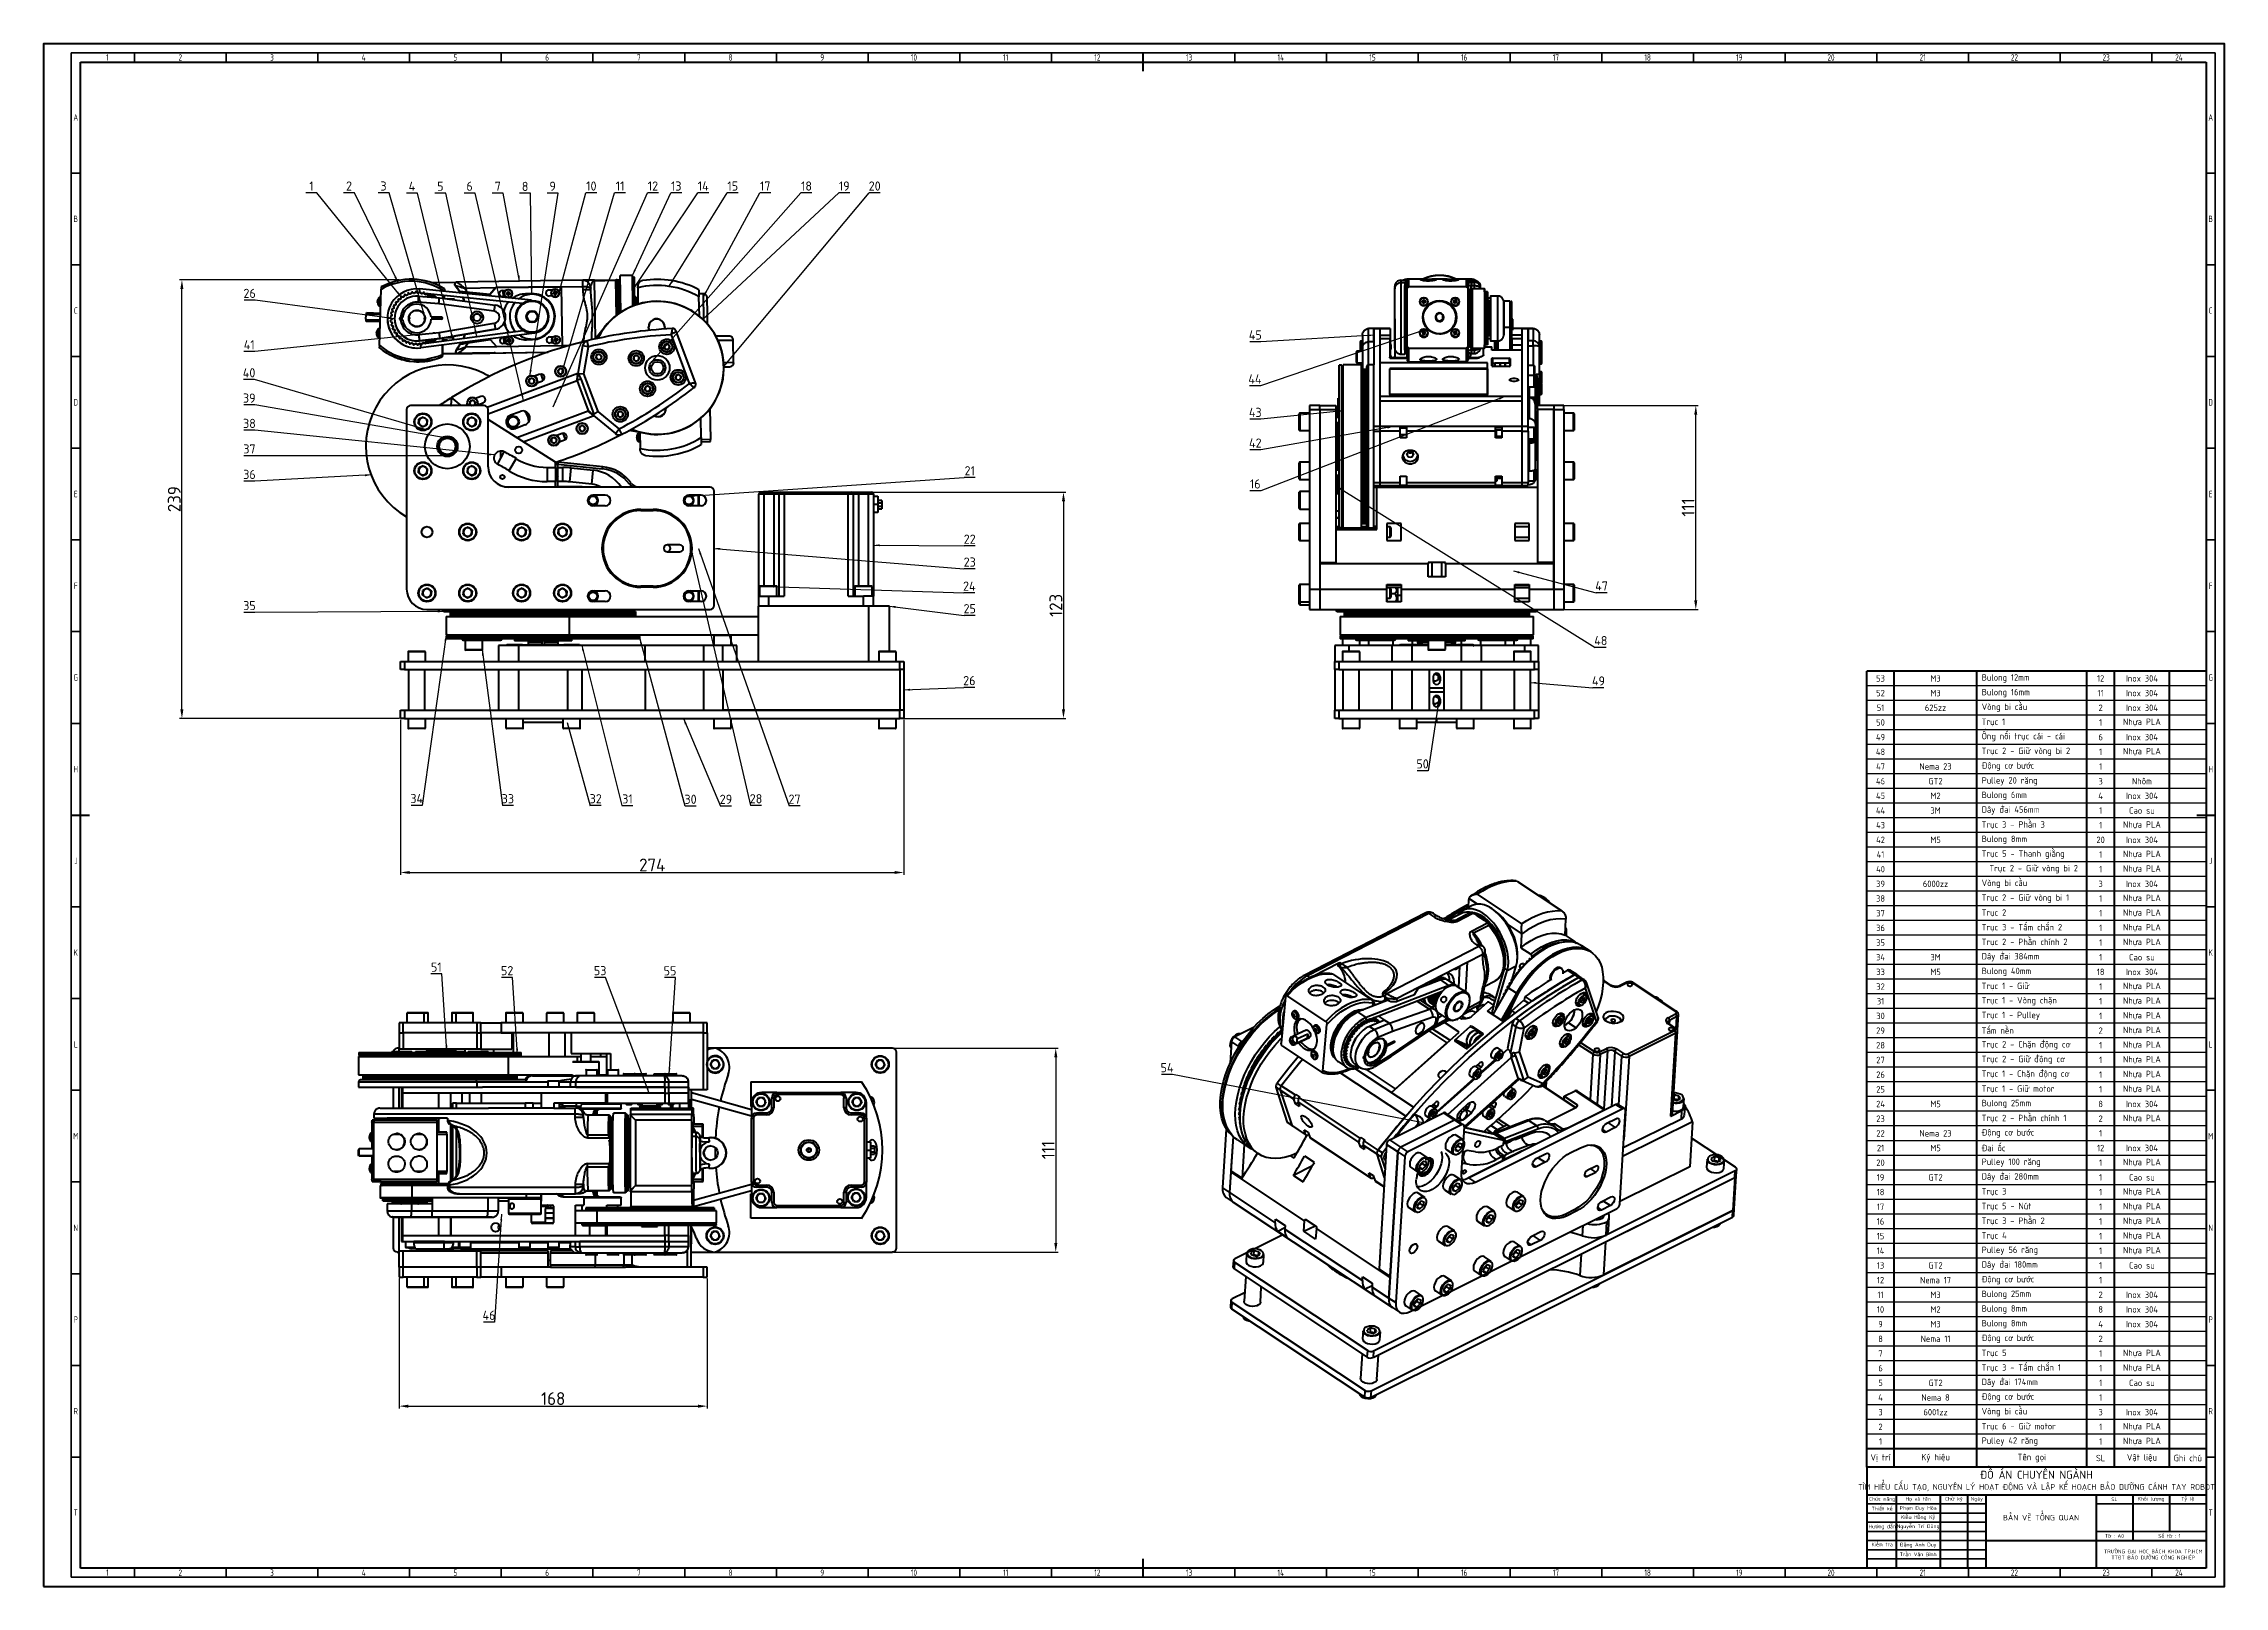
# Model space of a CAD drawing. Header units: millimetres. Extents: x -419 to 9215, y 1224 to 3301.
# Drawn here: x -419 to 770, y 1225 to 2066 of the extents above; entities that cross this region are included whole.
import ezdxf

# ---------------------------------------------------------------- set-up
doc = ezdxf.new("R2010")
doc.units = ezdxf.units.MM
for name, color, linetype, lineweight in [('0.3mm', 240, 'Continuous', 30), ('0.7mm', 7, 'Continuous', 70), ('Chu', 241, 'Continuous', 35), ('d', 7, 'Continuous', 35), ('Net 0.35', 20, 'Continuous', 35), ('Net 0.7', 7, 'Continuous', 70)]:
    doc.layers.add(name, color=color, linetype=linetype, lineweight=lineweight)
doc.styles.add('SLDTEXTSTYLE1', font='TXT', dxfattribs={"width": 0.7})
doc.styles.get("Standard").update_dxf_attribs({"font": 'arial.ttf'})
doc.dimstyles.new('ISO-25', dxfattribs={"dimtxt": 2.5, "dimasz": 5, "dimexe": 1.25, "dimexo": 0.625, "dimtad": 1, "dimdec": 0, "dimtxsty": 'Standard', "dimcen": 2.5, "dimadec": 0, "dimazin": 0, "dimtfac": 1, "dimtdec": 0, "dimtmove": 0, "dimatfit": 3, "dimfxl": 1, "dimarcsym": 0})
doc.dimstyles.new('SLDDIMSTYLE0', dxfattribs={"dimtxt": 0.18, "dimasz": 3.302, "dimexe": 0, "dimexo": 0.0625, "dimgap": 0, "dimtad": 0, "dimtih": 1, "dimtoh": 1, "dimdec": 0, "dimrnd": 1e-09, "dimzin": 0, "dimdsep": 46, "dimtxsty": 'Standard', "dimsah": 1, "dimcen": 0.09, "dimadec": 0, "dimazin": 0, "dimtfac": 3.302, "dimtdec": 0, "dimtofl": 0, "dimtmove": 0, "dimatfit": 3, "dimfxl": 1, "dimfrac": 2, "dimtolj": 1, "dimtzin": 0, "dimarcsym": 0})

msp = doc.modelspace()

# ---------------------------------------------------------------- texts
at = {"layer": '0.3mm', "char_height": 5, "attachment_point": 5}
for s, insert in [('{\\fTCVN 7284|b0|i0|c0|p34;1}', (-272.7, 1988.5)), ('{\\fTCVN 7284|b0|i0|c0|p34;2}', (-252.2, 1988.5)), ('{\\fTCVN 7284|b0|i0|c0|p34;3}', (-233.4, 1988.5)), ('{\\fTCVN 7284|b0|i0|c0|p34;4}', (-217.9, 1988.4)), ('{\\fTCVN 7284|b0|i0|c0|p34;5}', (-202.4, 1988.4)), ('{\\fTCVN 7284|b0|i0|c0|p34;6}', (-186.5, 1988.4)), ('{\\fTCVN 7284|b0|i0|c0|p34;7}', (-171.1, 1988.4)), ('{\\fTCVN 7284|b0|i0|c0|p34;8}', (-156.2, 1988.3)), ('{\\fTCVN 7284|b0|i0|c0|p34;9}', (-141.2, 1988.4)), ('{\\fTCVN 7284|b0|i0|c0|p34;10}', (-120.1, 1988.5)), ('{\\fTCVN 7284|b0|i0|c0|p34;11}', (-104.4, 1988.5)), ('{\\fTCVN 7284|b0|i0|c0|p34;12}', (-86.5, 1988.5)), ('{\\fTCVN 7284|b0|i0|c0|p34;13}', (-73.8, 1988.5)), ('{\\fTCVN 7284|b0|i0|c0|p34;14}', (-59.1, 1988.5)), ('{\\fTCVN 7284|b0|i0|c0|p34;15}', (-43, 1988.5)), ('{\\fTCVN 7284|b0|i0|c0|p34;17}', (-25.3, 1988.5)), ('{\\fTCVN 7284|b0|i0|c0|p34;18}', (-2.8, 1988.5)), ('{\\fTCVN 7284|b0|i0|c0|p34;19}', (17.8, 1988.5)), ('{\\fTCVN 7284|b0|i0|c0|p34;20}', (34.4, 1988.5)), ('{\\fTCVN 7284|b0|i0|c0|p34;26}', (-306.4, 1930)), ('{\\fTCVN 7284|b0|i0|c0|p34;41}', (-306.6, 1902)), ('{\\fTCVN 7284|b0|i0|c0|p34;45}', (241.9, 1907.3)), ('{\\fTCVN 7284|b0|i0|c0|p34;40}', (-306.7, 1886.7)), ('{\\fTCVN 7284|b0|i0|c0|p34;44}', (241.7, 1883.3)), ('{\\fTCVN 7284|b0|i0|c0|p34;39}', (-306.6, 1872.9)), ('{\\fTCVN 7284|b0|i0|c0|p34;43}', (241.9, 1865.1)), ('{\\fTCVN 7284|b0|i0|c0|p34;38}', (-306.5, 1859.1)), ('{\\fTCVN 7284|b0|i0|c0|p34;37}', (-306.5, 1845.2)), ('{\\fTCVN 7284|b0|i0|c0|p34;42}', (241.9, 1848.4)), ('{\\fTCVN 7284|b0|i0|c0|p34;36}', (-306.5, 1831.3)), ('{\\fTCVN 7284|b0|i0|c0|p34;21}', (86.2, 1833.3)), ('{\\fTCVN 7284|b0|i0|c0|p34;16}', (241.9, 1826.1)), ('{\\fTCVN 7284|b0|i0|c0|p34;22}', (86.2, 1796)), ('{\\fTCVN 7284|b0|i0|c0|p34;23}', (86.2, 1783.5)), ('{\\fTCVN 7284|b0|i0|c0|p34;24}', (86, 1770.4)), ('{\\fTCVN 7284|b0|i0|c0|p34;47}', (430.7, 1770.5)), ('{\\fTCVN 7284|b0|i0|c0|p34;35}', (-306.5, 1759.8)), ('{\\fTCVN 7284|b0|i0|c0|p34;25}', (86.2, 1758.1)), ('{\\fTCVN 7284|b0|i0|c0|p34;48}', (430.3, 1740.7)), ('{\\fTCVN 7284|b0|i0|c0|p34;26}', (86, 1718.9)), ('{\\fTCVN 7284|b0|i0|c0|p34;49}', (429, 1718.7)), ('{\\fTCVN 7284|b0|i0|c0|p34;50}', (333.1, 1673.5)), ('{\\fTCVN 7284|b0|i0|c0|p34;34}', (-215.3, 1654.6)), ('{\\fTCVN 7284|b0|i0|c0|p34;33}', (-165.6, 1654.5)), ('{\\fTCVN 7284|b0|i0|c0|p34;32}', (-117.7, 1654.5)), ('{\\fTCVN 7284|b0|i0|c0|p34;31}', (-100.4, 1654.4)), ('{\\fTCVN 7284|b0|i0|c0|p34;30}', (-66, 1654.2)), ('{\\fTCVN 7284|b0|i0|c0|p34;29}', (-46.7, 1654.2)), ('{\\fTCVN 7284|b0|i0|c0|p34;28}', (-30.3, 1654.5)), ('{\\fTCVN 7284|b0|i0|c0|p34;27}', (-9.3, 1654.3)), ('{\\fTCVN 7284|b0|i0|c0|p34;51}', (-204.6, 1562.7)), ('{\\fTCVN 7284|b0|i0|c0|p34;52}', (-166, 1560.8)), ('{\\fTCVN 7284|b0|i0|c0|p34;53}', (-115.3, 1560.8)), ('{\\fTCVN 7284|b0|i0|c0|p34;55}', (-77.2, 1560.7)), ('{\\fTCVN 7284|b0|i0|c0|p34;54}', (193.8, 1507.9)), ('{\\fTCVN 7284|b0|i0|c0|p34;46}', (-175.9, 1372.9))]:
    msp.add_mtext_dynamic_manual_height_columns(s, width=10.345, gutter_width=12.5, heights=[0], dxfattribs=dict(at, insert=insert))
at = {"layer": 'Chu', "char_height": 3.5, "attachment_point": 5, "style": 'SLDTEXTSTYLE1'}
for s, insert in [('{\\fTCVN 7284|b0|i0|c0|p34;1}', (-384, 2058.6)), ('{\\fTCVN 7284|b0|i0|c0|p34;2}', (-344.2, 2058.6)), ('{\\fTCVN 7284|b0|i0|c0|p34;3}', (-294.2, 2058.6)), ('{\\fTCVN 7284|b0|i0|c0|p34;4}', (-244.2, 2058.6)), ('{\\fTCVN 7284|b0|i0|c0|p34;5}', (-194.2, 2058.6)), ('{\\fTCVN 7284|b0|i0|c0|p34;6}', (-144.2, 2058.6)), ('{\\fTCVN 7284|b0|i0|c0|p34;7}', (-94.2, 2058.6)), ('{\\fTCVN 7284|b0|i0|c0|p34;8}', (-44.2, 2058.6)), ('{\\fTCVN 7284|b0|i0|c0|p34;9}', (5.8, 2058.6)), ('{\\fTCVN 7284|b0|i0|c0|p34;10}', (55.8, 2058.6)), ('{\\fTCVN 7284|b0|i0|c0|p34;11}', (105.8, 2058.6)), ('{\\fTCVN 7284|b0|i0|c0|p34;12}', (155.8, 2058.6)), ('{\\fTCVN 7284|b0|i0|c0|p34;13}', (205.8, 2058.6)), ('{\\fTCVN 7284|b0|i0|c0|p34;14}', (255.8, 2058.6)), ('{\\fTCVN 7284|b0|i0|c0|p34;15}', (305.8, 2058.6)), ('{\\fTCVN 7284|b0|i0|c0|p34;16}', (355.8, 2058.6)), ('{\\fTCVN 7284|b0|i0|c0|p34;17}', (405.8, 2058.6)), ('{\\fTCVN 7284|b0|i0|c0|p34;18}', (455.8, 2058.6)), ('{\\fTCVN 7284|b0|i0|c0|p34;19}', (505.8, 2058.6)), ('{\\fTCVN 7284|b0|i0|c0|p34;20}', (555.8, 2058.6)), ('{\\fTCVN 7284|b0|i0|c0|p34;21}', (605.8, 2058.6)), ('{\\fTCVN 7284|b0|i0|c0|p34;22}', (655.8, 2058.6)), ('{\\fTCVN 7284|b0|i0|c0|p34;23}', (705.8, 2058.6)), ('{\\fTCVN 7284|b0|i0|c0|p34;24}', (745.5, 2058.6)), ('{\\fTCVN 7284|b0|i0|c0|p34;A}', (-401.2, 2025.9)), ('{\\fTCVN 7284|b0|i0|c0|p34;A}', (762.8, 2025.9)), ('{\\fTCVN 7284|b0|i0|c0|p34;B}', (-401.2, 1970.6)), ('{\\fTCVN 7284|b0|i0|c0|p34;B}', (762.8, 1970.6)), ('{\\fTCVN 7284|b0|i0|c0|p34;C}', (-401.2, 1920.6)), ('{\\fTCVN 7284|b0|i0|c0|p34;C}', (762.8, 1920.6)), ('{\\fTCVN 7284|b0|i0|c0|p34;D}', (-401.2, 1870.6)), ('{\\fTCVN 7284|b0|i0|c0|p34;D}', (762.8, 1870.6)), ('{\\fTCVN 7284|b0|i0|c0|p34;E}', (-401.2, 1820.6)), ('{\\fTCVN 7284|b0|i0|c0|p34;E}', (762.8, 1820.6)), ('{\\fTCVN 7284|b0|i0|c0|p34;F}', (-401.2, 1770.6)), ('{\\fTCVN 7284|b0|i0|c0|p34;F}', (762.8, 1770.6)), ('{\\fTCVN 7284|b0|i0|c0|p34;G}', (-401.2, 1720.6)), ('{\\fTCVN 7284|b0|i0|c0|p34;G}', (762.8, 1720.6)), ('{\\fTCVN 7284|b0|i0|c0|p34;H}', (-401.2, 1670.6)), ('{\\fTCVN 7284|b0|i0|c0|p34;H}', (762.8, 1670.6)), ('{\\fTCVN 7284|b0|i0|c0|p34;J}', (-401.2, 1620.6)), ('{\\fTCVN 7284|b0|i0|c0|p34;J}', (762.8, 1620.6)), ('{\\fTCVN 7284|b0|i0|c0|p34;K}', (-401.2, 1570.6)), ('{\\fTCVN 7284|b0|i0|c0|p34;K}', (762.8, 1570.6)), ('{\\fTCVN 7284|b0|i0|c0|p34;L}', (-401.2, 1520.6)), ('{\\fTCVN 7284|b0|i0|c0|p34;L}', (762.8, 1520.6)), ('{\\fTCVN 7284|b0|i0|c0|p34;M}', (-401.2, 1470.6)), ('{\\fTCVN 7284|b0|i0|c0|p34;M}', (762.8, 1470.6)), ('{\\fTCVN 7284|b0|i0|c0|p34;N}', (-401.2, 1420.6)), ('{\\fTCVN 7284|b0|i0|c0|p34;N}', (762.8, 1420.6)), ('{\\fTCVN 7284|b0|i0|c0|p34;P}', (-401.2, 1370.6)), ('{\\fTCVN 7284|b0|i0|c0|p34;P}', (762.8, 1370.6)), ('{\\fTCVN 7284|b0|i0|c0|p34;R}', (-401.2, 1320.6)), ('{\\fTCVN 7284|b0|i0|c0|p34;R}', (762.8, 1320.6)), ('{\\fTCVN 7284|b0|i0|c0|p34;T}', (-401.2, 1265.4)), ('{\\fTCVN 7284|b0|i0|c0|p34;T}', (762.8, 1265.4)), ('{\\fTCVN 7284|b0|i0|c0|p34;1}', (-384, 1232.6)), ('{\\fTCVN 7284|b0|i0|c0|p34;2}', (-344.2, 1232.6)), ('{\\fTCVN 7284|b0|i0|c0|p34;3}', (-294.2, 1232.6)), ('{\\fTCVN 7284|b0|i0|c0|p34;4}', (-244.2, 1232.6)), ('{\\fTCVN 7284|b0|i0|c0|p34;5}', (-194.2, 1232.6)), ('{\\fTCVN 7284|b0|i0|c0|p34;6}', (-144.2, 1232.6)), ('{\\fTCVN 7284|b0|i0|c0|p34;7}', (-94.2, 1232.6)), ('{\\fTCVN 7284|b0|i0|c0|p34;8}', (-44.2, 1232.6)), ('{\\fTCVN 7284|b0|i0|c0|p34;9}', (5.8, 1232.6)), ('{\\fTCVN 7284|b0|i0|c0|p34;10}', (55.8, 1232.6)), ('{\\fTCVN 7284|b0|i0|c0|p34;11}', (105.8, 1232.6)), ('{\\fTCVN 7284|b0|i0|c0|p34;12}', (155.8, 1232.6)), ('{\\fTCVN 7284|b0|i0|c0|p34;13}', (205.8, 1232.6)), ('{\\fTCVN 7284|b0|i0|c0|p34;14}', (255.8, 1232.6)), ('{\\fTCVN 7284|b0|i0|c0|p34;15}', (305.8, 1232.6)), ('{\\fTCVN 7284|b0|i0|c0|p34;16}', (355.8, 1232.6)), ('{\\fTCVN 7284|b0|i0|c0|p34;17}', (405.8, 1232.6)), ('{\\fTCVN 7284|b0|i0|c0|p34;18}', (455.8, 1232.6)), ('{\\fTCVN 7284|b0|i0|c0|p34;19}', (505.8, 1232.6)), ('{\\fTCVN 7284|b0|i0|c0|p34;20}', (555.8, 1232.6)), ('{\\fTCVN 7284|b0|i0|c0|p34;21}', (605.8, 1232.6)), ('{\\fTCVN 7284|b0|i0|c0|p34;22}', (655.8, 1232.6)), ('{\\fTCVN 7284|b0|i0|c0|p34;23}', (705.8, 1232.6)), ('{\\fTCVN 7284|b0|i0|c0|p34;24}', (745.5, 1232.6))]:
    msp.add_mtext(s, dxfattribs=dict(at, insert=insert))
at = {"layer": 'Chu'}
for s, width, insert, char_height, attachment_point in [('{\\fTCVN 7284|b0|i0|c0|p34;\\H1x;ĐỒ ÁN CHUYÊN NGÀNH\\P\\H0.71429x;TÌM HIỂU CẤU TẠO, NGUYÊN LÝ HOẠT ĐỘNG VÀ LẬP KẾ HOẠCH BẢO DƯỠNG CÁNH TAY ROBOT}', 184.106, (667.8, 1282.6), 4.375, 5), ('{\\fTCVN 7284|b0|i0|c0|p34;Chức năng}', 18.938, (583.7, 1272.5), 2, 5), ('\\pxqc;{\\fTCVN 7284|b0|i0|c0|p34;Họ và tên}', 45.233, (603.3, 1272.6), 2, 5), ('\\pxqc;{\\fTCVN 7284|b0|i0|c0|p34;Chữ ký}', 18.938, (622.8, 1272.6), 2, 5), ('\\pxqc;{\\fTCVN 7284|b0|i0|c0|p34;Ngày}', 18.938, (635.3, 1272.6), 2, 5), ('\\pxqc;{\\fTCVN 7284|b0|i0|c0|p34;SL}', 45.233, (710.3, 1272.6), 2, 5), ('\\pxqc;{\\fTCVN 7284|b0|i0|c0|p34;Khối lượng}', 45.233, (730.3, 1272.6), 2, 5), ('\\pxqc;{\\fTCVN 7284|b0|i0|c0|p34;Tỷ lệ}', 45.233, (750.3, 1272.6), 2, 5), ('\\pxqc;{\\fTCVN 7284|b0|i0|c0|p34;Thiết kế}', 18.938, (583.7, 1267.5), 2, 5), ('\\pxqc;{\\fTCVN 7284|b0|i0|c0|p34;Phạm Duy Hòa}', 45.233, (603.3, 1267.6), 2, 5), ('\\pxqc;{\\fTCVN 7284|b0|i0|c0|p34;Kiều Hồng Kỷ}', 45.233, (603.3, 1262.6), 2, 5), ('{\\fTCVN 7284|b0|i0|c0|p34;BẢN VẼ TỔNG QUAN}', 51.346, (670.3, 1262.6), 3, 5), ('\\pxqc;{\\fTCVN 7284|b0|i0|c0|p34;Hướng dẫn}', 18.938, (583.7, 1257.5), 2, 5), ('\\pxqc;{\\fTCVN 7284|b0|i0|c0|p34;Kiểm tra}', 18.938, (574.2, 1248), 2, 4), ('\\pxqc;{\\fTCVN 7284|b0|i0|c0|p34;Nguyễn Trí Dũng}', 45.233, (603.3, 1257.6), 2, 5), ('\\pxqc;{\\fTCVN 7284|b0|i0|c0|p34;Đặng Anh Duy}', 45.233, (603.3, 1247.6), 2, 5), ('\\pxqc;{\\fTCVN 7284|b0|i0|c0|p34;Tờ : A0}', 45.233, (710.3, 1252.6), 2, 5), ('\\pxqc;{\\fTCVN 7284|b0|i0|c0|p34;Số tờ : 1}', 45.233, (740.3, 1252.6), 2, 5), ('\\pxqc;{\\fTCVN 7284|b0|i0|c0|p34;Trần Văn Bình}', 45.233, (603.3, 1242.6), 2, 5), ('{\\fTCVN 7284|b0|i0|c0|p34;TRƯỜNG ĐẠI HỌC BÁCH KHOA TP.HCM\\PTTĐT BẢO DƯỠNG CÔNG NGHIỆP}', 73.353, (731.5, 1242.3), 2, 5)]:
    msp.add_mtext_dynamic_manual_height_columns(s, width=width, gutter_width=156.6, heights=[0], dxfattribs=dict(at, insert=insert, char_height=char_height, attachment_point=attachment_point))
at = {"layer": 'Net 0.7', "lineweight": 211, "char_height": 3.5, "attachment_point": 5}
for s, width, insert in [('{\\fTCVN 7284|b0|i0|c0|p34;53}', 37.651, (582.8, 1720.1)), ('{\\fTCVN 7284|b0|i0|c0|p34;52}', 37.651, (582.8, 1712.1)), ('{\\fTCVN 7284|b0|i0|c0|p34;M3}', 32.122, (612.8, 1720.1)), ('{\\fTCVN 7284|b0|i0|c0|p34;M3}', 32.122, (612.8, 1712.1)), ('\\pxql;{\\fTCVN 7284|b0|i0|c0|p34;Bulong 12mm}', 56.732, (666.3, 1720.1)), ('\\pxql;{\\fTCVN 7284|b0|i0|c0|p34;Bulong 16mm}', 56.732, (666.3, 1712.1)), ('{\\fTCVN 7284|b0|i0|c0|p34;12}', 37.651, (702.8, 1720.1)), ('{\\fTCVN 7284|b0|i0|c0|p34;11}', 37.651, (702.8, 1712.1)), ('{\\fTCVN 7284|b0|i0|c0|p34;Inox 304}', 37.651, (725.3, 1720.1)), ('{\\fTCVN 7284|b0|i0|c0|p34;Inox 304}', 37.651, (725.3, 1712.1)), ('{\\fTCVN 7284|b0|i0|c0|p34;51}', 37.651, (582.8, 1704.1)), ('{\\fTCVN 7284|b0|i0|c0|p34;625zz}', 32.122, (612.8, 1704.1)), ('\\pxql;{\\fTCVN 7284|b0|i0|c0|p34;Vòng bi cầu}', 56.732, (666.3, 1704.1)), ('{\\fTCVN 7284|b0|i0|c0|p34;2}', 37.651, (702.8, 1704.1)), ('{\\fTCVN 7284|b0|i0|c0|p34;Inox 304}', 37.651, (725.3, 1704.1)), ('{\\fTCVN 7284|b0|i0|c0|p34;49}', 37.651, (582.8, 1688.1)), ('{\\fTCVN 7284|b0|i0|c0|p34;50}', 37.651, (582.8, 1696.1)), ('\\pxql;{\\fTCVN 7284|b0|i0|c0|p34;Trục 1}', 56.732, (666.3, 1696.1)), ('\\pxql;{\\fTCVN 7284|b0|i0|c0|p34;Ống nối trục cái - cái }', 56.732, (666.3, 1688.1)), ('{\\fTCVN 7284|b0|i0|c0|p34;6}', 37.651, (702.8, 1688.1)), ('{\\fTCVN 7284|b0|i0|c0|p34;1}', 37.651, (702.8, 1696.1)), ('{\\fTCVN 7284|b0|i0|c0|p34;Nhựa PLA}', 37.651, (725.3, 1696.1)), ('{\\fTCVN 7284|b0|i0|c0|p34;Inox 304}', 37.651, (725.3, 1688.1)), ('{\\fTCVN 7284|b0|i0|c0|p34;48}', 37.651, (582.8, 1680.1)), ('\\pxql;{\\fTCVN 7284|b0|i0|c0|p34;Trục 2 - Giữ vòng bi 2}', 56.732, (666.3, 1680.1)), ('{\\fTCVN 7284|b0|i0|c0|p34;1}', 37.651, (702.8, 1680.1)), ('{\\fTCVN 7284|b0|i0|c0|p34;Nhựa PLA}', 37.651, (725.3, 1680.1)), ('{\\fTCVN 7284|b0|i0|c0|p34;47}', 37.651, (582.8, 1672.1)), ('{\\fTCVN 7284|b0|i0|c0|p34;46}', 37.651, (582.8, 1664.1)), ('{\\fTCVN 7284|b0|i0|c0|p34;Nema 23}', 32.122, (612.8, 1672.1)), ('{\\fTCVN 7284|b0|i0|c0|p34;GT2}', 32.122, (612.8, 1664.1)), ('\\pxql;{\\fTCVN 7284|b0|i0|c0|p34;Động cơ bước}', 56.732, (666.3, 1672.1)), ('\\pxql;{\\fTCVN 7284|b0|i0|c0|p34;Pulley 20 răng}', 56.732, (666.3, 1664)), ('{\\fTCVN 7284|b0|i0|c0|p34;3}', 37.651, (702.8, 1664)), ('{\\fTCVN 7284|b0|i0|c0|p34;1}', 37.651, (702.8, 1672.1)), ('{\\fTCVN 7284|b0|i0|c0|p34;Nhôm}', 37.651, (725.3, 1664.1)), ('{\\fTCVN 7284|b0|i0|c0|p34;45}', 37.651, (582.8, 1656.1)), ('{\\fTCVN 7284|b0|i0|c0|p34;M2}', 32.122, (612.8, 1656.1)), ('\\pxql;{\\fTCVN 7284|b0|i0|c0|p34;Bulong 6mm}', 56.732, (666.3, 1656.1)), ('{\\fTCVN 7284|b0|i0|c0|p34;4}', 37.651, (702.8, 1656.1)), ('{\\fTCVN 7284|b0|i0|c0|p34;Inox 304}', 37.651, (725.3, 1656.1)), ('{\\fTCVN 7284|b0|i0|c0|p34;44}', 37.651, (582.8, 1648.1)), ('{\\fTCVN 7284|b0|i0|c0|p34;43}', 37.651, (582.8, 1640.1)), ('{\\fTCVN 7284|b0|i0|c0|p34;3M}', 32.122, (612.8, 1648.1)), ('\\pxql;{\\fTCVN 7284|b0|i0|c0|p34;Trục 3 - Phần 3}', 56.732, (666.3, 1640.1)), ('\\pxql;{\\fTCVN 7284|b0|i0|c0|p34;Dây đai 456mm}', 56.732, (666.3, 1648.1)), ('{\\fTCVN 7284|b0|i0|c0|p34;1}', 37.651, (702.8, 1648.1)), ('{\\fTCVN 7284|b0|i0|c0|p34;1}', 37.651, (702.8, 1640.1)), ('{\\fTCVN 7284|b0|i0|c0|p34;Nhựa PLA}', 37.651, (725.3, 1640.1)), ('{\\fTCVN 7284|b0|i0|c0|p34;Cao su}', 37.651, (725.3, 1648.1)), ('{\\fTCVN 7284|b0|i0|c0|p34;42}', 37.651, (582.8, 1632.1)), ('{\\fTCVN 7284|b0|i0|c0|p34;M5}', 32.122, (612.8, 1632.1)), ('\\pxql;{\\fTCVN 7284|b0|i0|c0|p34;Bulong 8mm}', 56.732, (666.3, 1632.1)), ('{\\fTCVN 7284|b0|i0|c0|p34;20}', 37.651, (702.8, 1632.1)), ('{\\fTCVN 7284|b0|i0|c0|p34;Inox 304}', 37.651, (725.3, 1632.1)), ('{\\fTCVN 7284|b0|i0|c0|p34;40}', 37.651, (582.8, 1616.1)), ('{\\fTCVN 7284|b0|i0|c0|p34;41}', 37.651, (582.8, 1624.1)), ('\\pxql;{\\fTCVN 7284|b0|i0|c0|p34;Trục 5 - Thanh giằng}', 56.732, (666.3, 1624.1)), ('{\\fTCVN 7284|b0|i0|c0|p34;Trục 2 - Giữ vòng bi 2}', 56.732, (666.3, 1616.1)), ('{\\fTCVN 7284|b0|i0|c0|p34;1}', 37.651, (702.8, 1624.1)), ('{\\fTCVN 7284|b0|i0|c0|p34;1}', 37.651, (702.8, 1616.1)), ('{\\fTCVN 7284|b0|i0|c0|p34;Nhựa PLA}', 37.651, (725.3, 1624.1)), ('{\\fTCVN 7284|b0|i0|c0|p34;Nhựa PLA}', 37.651, (725.3, 1616.1)), ('{\\fTCVN 7284|b0|i0|c0|p34;39}', 37.651, (582.8, 1608.1)), ('{\\fTCVN 7284|b0|i0|c0|p34;6000zz}', 32.122, (612.8, 1608.1)), ('\\pxql;{\\fTCVN 7284|b0|i0|c0|p34;Vòng bi cầu}', 56.732, (666.3, 1608.1)), ('{\\fTCVN 7284|b0|i0|c0|p34;3}', 37.651, (702.8, 1608.1)), ('{\\fTCVN 7284|b0|i0|c0|p34;Inox 304}', 37.651, (725.3, 1608.1)), ('{\\fTCVN 7284|b0|i0|c0|p34;38}', 37.651, (582.8, 1600.1)), ('{\\fTCVN 7284|b0|i0|c0|p34;37}', 37.651, (582.8, 1592.1)), ('\\pxql;{\\fTCVN 7284|b0|i0|c0|p34;Trục 2 - Giữ vòng bi 1}', 56.732, (666.3, 1600.1)), ('\\pxql;{\\fTCVN 7284|b0|i0|c0|p34;Trục 2}', 56.732, (666.3, 1592.1)), ('{\\fTCVN 7284|b0|i0|c0|p34;1}', 37.651, (702.8, 1600.1)), ('{\\fTCVN 7284|b0|i0|c0|p34;1}', 37.651, (702.8, 1592.1)), ('{\\fTCVN 7284|b0|i0|c0|p34;Nhựa PLA}', 37.651, (725.3, 1600.1)), ('{\\fTCVN 7284|b0|i0|c0|p34;Nhựa PLA}', 37.651, (725.3, 1592.1)), ('{\\fTCVN 7284|b0|i0|c0|p34;36}', 37.651, (582.8, 1584.1)), ('\\pxql;{\\fTCVN 7284|b0|i0|c0|p34;Trục 3 - Tấm chắn 2}', 56.732, (666.3, 1584.1)), ('{\\fTCVN 7284|b0|i0|c0|p34;1}', 37.651, (702.8, 1584.1)), ('{\\fTCVN 7284|b0|i0|c0|p34;Nhựa PLA}', 37.651, (725.3, 1584.1)), ('{\\fTCVN 7284|b0|i0|c0|p34;35}', 37.651, (582.8, 1576.1)), ('{\\fTCVN 7284|b0|i0|c0|p34;34}', 37.651, (582.8, 1568.1)), ('{\\fTCVN 7284|b0|i0|c0|p34;3M}', 32.122, (612.8, 1568.1)), ('\\pxql;{\\fTCVN 7284|b0|i0|c0|p34;Trục 2 - Phần chính 2}', 56.732, (666.3, 1576.1)), ('\\pxql;{\\fTCVN 7284|b0|i0|c0|p34;Dây đai 384mm}', 56.732, (666.3, 1568.1)), ('{\\fTCVN 7284|b0|i0|c0|p34;1}', 37.651, (702.8, 1576.1)), ('{\\fTCVN 7284|b0|i0|c0|p34;1}', 37.651, (702.8, 1568.1)), ('{\\fTCVN 7284|b0|i0|c0|p34;Nhựa PLA}', 37.651, (725.3, 1576.1)), ('{\\fTCVN 7284|b0|i0|c0|p34;Cao su}', 37.651, (725.3, 1568.1)), ('{\\fTCVN 7284|b0|i0|c0|p34;33}', 37.651, (582.8, 1560.1)), ('{\\fTCVN 7284|b0|i0|c0|p34;M5}', 32.122, (612.8, 1560.1)), ('\\pxql;{\\fTCVN 7284|b0|i0|c0|p34;Bulong 40mm}', 56.732, (666.3, 1560.1)), ('{\\fTCVN 7284|b0|i0|c0|p34;18}', 37.651, (702.8, 1560.1)), ('{\\fTCVN 7284|b0|i0|c0|p34;Inox 304}', 37.651, (725.3, 1560.1)), ('{\\fTCVN 7284|b0|i0|c0|p34;32}', 37.651, (582.8, 1552.1)), ('{\\fTCVN 7284|b0|i0|c0|p34;31}', 37.651, (582.8, 1544.1)), ('\\pxql;{\\fTCVN 7284|b0|i0|c0|p34;Trục 1 - Giữ}', 56.732, (666.3, 1552.1)), ('\\pxql;{\\fTCVN 7284|b0|i0|c0|p34;Trục 1 - Vòng chặn}', 56.732, (666.3, 1544.1)), ('{\\fTCVN 7284|b0|i0|c0|p34;1}', 37.651, (702.8, 1552.1)), ('{\\fTCVN 7284|b0|i0|c0|p34;1}', 37.651, (702.8, 1544.1)), ('{\\fTCVN 7284|b0|i0|c0|p34;Nhựa PLA}', 37.651, (725.3, 1552.1)), ('{\\fTCVN 7284|b0|i0|c0|p34;Nhựa PLA}', 37.651, (725.3, 1544.1)), ('{\\fTCVN 7284|b0|i0|c0|p34;30}', 37.651, (582.8, 1536.1)), ('\\pxql;{\\fTCVN 7284|b0|i0|c0|p34;Trục 1 - Pulley}', 56.732, (666.3, 1536.1)), ('{\\fTCVN 7284|b0|i0|c0|p34;1}', 37.651, (702.8, 1536.1)), ('{\\fTCVN 7284|b0|i0|c0|p34;Nhựa PLA}', 37.651, (725.3, 1536.1)), ('{\\fTCVN 7284|b0|i0|c0|p34;29}', 37.651, (582.8, 1528.1)), ('\\pxql;{\\fTCVN 7284|b0|i0|c0|p34;Tấm nền}', 56.732, (666.3, 1528.1)), ('\\pxql;{\\fTCVN 7284|b0|i0|c0|p34;Trục 2 - Chặn động cơ}', 56.732, (666.3, 1520.1)), ('{\\fTCVN 7284|b0|i0|c0|p34;2}', 37.651, (702.8, 1528.1)), ('{\\fTCVN 7284|b0|i0|c0|p34;Nhựa PLA}', 37.651, (725.3, 1528.1)), ('{\\fTCVN 7284|b0|i0|c0|p34;Nhựa PLA}', 37.651, (725.3, 1520.1)), ('{\\fTCVN 7284|b0|i0|c0|p34;28}', 37.651, (582.8, 1520.1)), ('{\\fTCVN 7284|b0|i0|c0|p34;27}', 37.651, (582.8, 1512.1)), ('\\pxql;{\\fTCVN 7284|b0|i0|c0|p34;Trục 2 - Giữ động cơ}', 56.732, (666.3, 1512.1)), ('{\\fTCVN 7284|b0|i0|c0|p34;1}', 37.651, (702.8, 1520.1)), ('{\\fTCVN 7284|b0|i0|c0|p34;1}', 37.651, (702.8, 1512.1)), ('{\\fTCVN 7284|b0|i0|c0|p34;Nhựa PLA}', 37.651, (725.3, 1512.1)), ('{\\fTCVN 7284|b0|i0|c0|p34;26}', 37.651, (582.8, 1504.1)), ('\\pxql;{\\fTCVN 7284|b0|i0|c0|p34;Trục 1 - Chặn động cơ}', 56.732, (666.3, 1504.1)), ('\\pxql;{\\fTCVN 7284|b0|i0|c0|p34;Trục 1 - Giữ motor}', 56.732, (666.3, 1496.1)), ('{\\fTCVN 7284|b0|i0|c0|p34;1}', 37.651, (702.8, 1504.1)), ('{\\fTCVN 7284|b0|i0|c0|p34;Nhựa PLA}', 37.651, (725.3, 1504.1)), ('{\\fTCVN 7284|b0|i0|c0|p34;Nhựa PLA}', 37.651, (725.3, 1496.1)), ('{\\fTCVN 7284|b0|i0|c0|p34;24}', 37.651, (582.8, 1488.1)), ('{\\fTCVN 7284|b0|i0|c0|p34;25}', 37.651, (582.8, 1496.1)), ('{\\fTCVN 7284|b0|i0|c0|p34;M5}', 32.122, (612.8, 1488.1)), ('\\pxql;{\\fTCVN 7284|b0|i0|c0|p34;Bulong 25mm}', 56.732, (666.3, 1488.1)), ('{\\fTCVN 7284|b0|i0|c0|p34;8}', 37.651, (702.8, 1488.1)), ('{\\fTCVN 7284|b0|i0|c0|p34;1}', 37.651, (702.8, 1496.1)), ('{\\fTCVN 7284|b0|i0|c0|p34;Inox 304}', 37.651, (725.3, 1488.1)), ('{\\fTCVN 7284|b0|i0|c0|p34;23}', 37.651, (582.8, 1480.1)), ('\\pxql;{\\fTCVN 7284|b0|i0|c0|p34;Động cơ bước}', 56.732, (666.3, 1472.1)), ('\\pxql;{\\fTCVN 7284|b0|i0|c0|p34;Trục 2 - Phần chính 1}', 56.732, (666.3, 1480.1)), ('{\\fTCVN 7284|b0|i0|c0|p34;2}', 37.651, (702.8, 1480.1)), ('{\\fTCVN 7284|b0|i0|c0|p34;Nhựa PLA}', 37.651, (725.3, 1480.1)), ('{\\fTCVN 7284|b0|i0|c0|p34;22}', 37.651, (582.8, 1472.1)), ('{\\fTCVN 7284|b0|i0|c0|p34;21}', 37.651, (582.8, 1464.1)), ('{\\fTCVN 7284|b0|i0|c0|p34;Nema 23}', 32.122, (612.8, 1472.1)), ('{\\fTCVN 7284|b0|i0|c0|p34;M5}', 32.122, (612.8, 1464.1)), ('\\pxql;{\\fTCVN 7284|b0|i0|c0|p34;Đai ốc}', 56.732, (666.3, 1464.1)), ('{\\fTCVN 7284|b0|i0|c0|p34;12}', 37.651, (702.8, 1464.1)), ('{\\fTCVN 7284|b0|i0|c0|p34;1}', 37.651, (702.8, 1472.1)), ('{\\fTCVN 7284|b0|i0|c0|p34;Inox 304}', 37.651, (725.3, 1464.1)), ('{\\fTCVN 7284|b0|i0|c0|p34;20}', 37.651, (582.8, 1456.1)), ('\\pxql;{\\fTCVN 7284|b0|i0|c0|p34;Pulley 100 răng}', 56.732, (666.3, 1456.1)), ('\\pxql;{\\fTCVN 7284|b0|i0|c0|p34;Dây đai 280mm}', 56.732, (666.3, 1448.1)), ('{\\fTCVN 7284|b0|i0|c0|p34;1}', 37.651, (702.8, 1456.1)), ('{\\fTCVN 7284|b0|i0|c0|p34;Nhựa PLA}', 37.651, (725.3, 1456.1)), ('{\\fTCVN 7284|b0|i0|c0|p34;19}', 37.651, (582.8, 1448.1)), ('{\\fTCVN 7284|b0|i0|c0|p34;18}', 37.651, (582.8, 1440.1)), ('{\\fTCVN 7284|b0|i0|c0|p34;GT2}', 32.122, (612.8, 1448.1)), ('\\pxql;{\\fTCVN 7284|b0|i0|c0|p34;Trục 3}', 56.732, (666.3, 1440.1)), ('{\\fTCVN 7284|b0|i0|c0|p34;1}', 37.651, (702.8, 1448.1)), ('{\\fTCVN 7284|b0|i0|c0|p34;1}', 37.651, (702.8, 1440.1)), ('{\\fTCVN 7284|b0|i0|c0|p34;Nhựa PLA}', 37.651, (725.3, 1440.1)), ('{\\fTCVN 7284|b0|i0|c0|p34;Cao su}', 37.651, (725.3, 1448.1)), ('{\\fTCVN 7284|b0|i0|c0|p34;17}', 37.651, (582.8, 1432.1)), ('\\pxql;{\\fTCVN 7284|b0|i0|c0|p34;Trục 5 - Nút}', 56.732, (666.3, 1432.1)), ('\\pxql;{\\fTCVN 7284|b0|i0|c0|p34;Trục 3 - Phần 2}', 56.732, (666.3, 1424.1)), ('{\\fTCVN 7284|b0|i0|c0|p34;1}', 37.651, (702.8, 1432.1)), ('{\\fTCVN 7284|b0|i0|c0|p34;Nhựa PLA}', 37.651, (725.3, 1432.1)), ('{\\fTCVN 7284|b0|i0|c0|p34;15}', 37.651, (582.8, 1416.1)), ('{\\fTCVN 7284|b0|i0|c0|p34;16}', 37.651, (582.8, 1424.1)), ('\\pxql;{\\fTCVN 7284|b0|i0|c0|p34;Trục 4}', 56.732, (666.3, 1416.1)), ('{\\fTCVN 7284|b0|i0|c0|p34;1}', 37.651, (702.8, 1424.1)), ('{\\fTCVN 7284|b0|i0|c0|p34;1}', 37.651, (702.8, 1416.1)), ('{\\fTCVN 7284|b0|i0|c0|p34;Nhựa PLA}', 37.651, (725.3, 1424.1)), ('{\\fTCVN 7284|b0|i0|c0|p34;Nhựa PLA}', 37.651, (725.3, 1416.1)), ('{\\fTCVN 7284|b0|i0|c0|p34;14}', 37.651, (582.8, 1408.1)), ('\\pxql;{\\fTCVN 7284|b0|i0|c0|p34;Pulley 56 răng}', 56.732, (666.3, 1408.1)), ('\\pxql;{\\fTCVN 7284|b0|i0|c0|p34;Dây đai 180mm}', 56.732, (666.3, 1400.1)), ('{\\fTCVN 7284|b0|i0|c0|p34;1}', 37.651, (702.8, 1408.1)), ('{\\fTCVN 7284|b0|i0|c0|p34;Nhựa PLA}', 37.651, (725.3, 1408.1)), ('{\\fTCVN 7284|b0|i0|c0|p34;13}', 37.651, (582.8, 1400.1)), ('{\\fTCVN 7284|b0|i0|c0|p34;12}', 37.651, (582.8, 1392.1)), ('{\\fTCVN 7284|b0|i0|c0|p34;Nema 17}', 32.122, (612.8, 1392.1)), ('{\\fTCVN 7284|b0|i0|c0|p34;GT2}', 32.122, (612.8, 1400.1)), ('\\pxql;{\\fTCVN 7284|b0|i0|c0|p34;Động cơ bước}', 56.732, (666.3, 1392.1)), ('{\\fTCVN 7284|b0|i0|c0|p34;1}', 37.651, (702.8, 1400.1)), ('{\\fTCVN 7284|b0|i0|c0|p34;1}', 37.651, (702.8, 1392.1)), ('{\\fTCVN 7284|b0|i0|c0|p34;Cao su}', 37.651, (725.3, 1400.1)), ('{\\fTCVN 7284|b0|i0|c0|p34;11}', 37.651, (582.8, 1384.1)), ('{\\fTCVN 7284|b0|i0|c0|p34;M3}', 32.122, (612.8, 1384.1)), ('\\pxql;{\\fTCVN 7284|b0|i0|c0|p34;Bulong 25mm}', 56.732, (666.3, 1384.1)), ('{\\fTCVN 7284|b0|i0|c0|p34;2}', 37.651, (702.8, 1384.1)), ('{\\fTCVN 7284|b0|i0|c0|p34;Inox 304}', 37.651, (725.3, 1384.1)), ('{\\fTCVN 7284|b0|i0|c0|p34;10}', 37.651, (582.8, 1376.1)), ('{\\fTCVN 7284|b0|i0|c0|p34;9}', 37.651, (582.8, 1368.1)), ('{\\fTCVN 7284|b0|i0|c0|p34;M3}', 32.122, (612.8, 1368.1)), ('{\\fTCVN 7284|b0|i0|c0|p34;M2}', 32.122, (612.8, 1376.1)), ('\\pxql;{\\fTCVN 7284|b0|i0|c0|p34;Bulong 8mm}', 56.732, (666.3, 1376.1)), ('\\pxql;{\\fTCVN 7284|b0|i0|c0|p34;Bulong 8mm}', 56.732, (666.3, 1368.1)), ('{\\fTCVN 7284|b0|i0|c0|p34;4}', 37.651, (702.8, 1368.1)), ('{\\fTCVN 7284|b0|i0|c0|p34;8}', 37.651, (702.8, 1376.1)), ('{\\fTCVN 7284|b0|i0|c0|p34;Inox 304}', 37.651, (725.3, 1376.1)), ('{\\fTCVN 7284|b0|i0|c0|p34;Inox 304}', 37.651, (725.3, 1368.1)), ('{\\fTCVN 7284|b0|i0|c0|p34;8}', 37.651, (582.8, 1360.1)), ('{\\fTCVN 7284|b0|i0|c0|p34;Nema 11}', 32.122, (612.8, 1360.1)), ('\\pxql;{\\fTCVN 7284|b0|i0|c0|p34;Động cơ bước}', 56.732, (666.3, 1360.1)), ('{\\fTCVN 7284|b0|i0|c0|p34;2}', 37.651, (702.8, 1360.1)), ('{\\fTCVN 7284|b0|i0|c0|p34;7}', 37.651, (582.8, 1352.1)), ('{\\fTCVN 7284|b0|i0|c0|p34;6}', 37.651, (582.8, 1344.1)), ('\\pxql;{\\fTCVN 7284|b0|i0|c0|p34;Trục 5}', 56.732, (666.3, 1352.1)), ('\\pxql;{\\fTCVN 7284|b0|i0|c0|p34;Trục 3 - Tấm chắn 1}', 56.732, (666.3, 1344.1)), ('{\\fTCVN 7284|b0|i0|c0|p34;1}', 37.651, (702.8, 1352.1)), ('{\\fTCVN 7284|b0|i0|c0|p34;1}', 37.651, (702.8, 1344.1)), ('{\\fTCVN 7284|b0|i0|c0|p34;Nhựa PLA}', 37.651, (725.3, 1352.1)), ('{\\fTCVN 7284|b0|i0|c0|p34;Nhựa PLA}', 37.651, (725.3, 1344.1)), ('{\\fTCVN 7284|b0|i0|c0|p34;5}', 37.651, (582.8, 1336.1)), ('{\\fTCVN 7284|b0|i0|c0|p34;GT2}', 32.122, (612.8, 1336.1)), ('\\pxql;{\\fTCVN 7284|b0|i0|c0|p34;Dây đai 174mm}', 56.732, (666.3, 1336.1)), ('{\\fTCVN 7284|b0|i0|c0|p34;1}', 37.651, (702.8, 1336.1)), ('{\\fTCVN 7284|b0|i0|c0|p34;Cao su}', 37.651, (725.3, 1336.1)), ('{\\fTCVN 7284|b0|i0|c0|p34;4}', 37.651, (582.8, 1328.1)), ('{\\fTCVN 7284|b0|i0|c0|p34;3}', 37.651, (582.8, 1320.1)), ('{\\fTCVN 7284|b0|i0|c0|p34;Nema 8}', 32.122, (612.8, 1328.1)), ('{\\fTCVN 7284|b0|i0|c0|p34;6001zz}', 32.122, (612.8, 1320.1)), ('\\pxql;{\\fTCVN 7284|b0|i0|c0|p34;Động cơ bước}', 56.732, (666.3, 1328.1)), ('\\pxql;{\\fTCVN 7284|b0|i0|c0|p34;Vòng bi cầu}', 56.732, (666.3, 1320.1)), ('{\\fTCVN 7284|b0|i0|c0|p34;3}', 37.651, (702.8, 1320.1)), ('{\\fTCVN 7284|b0|i0|c0|p34;1}', 37.651, (702.8, 1328.1)), ('{\\fTCVN 7284|b0|i0|c0|p34;Inox 304}', 37.651, (725.3, 1320.1)), ('{\\fTCVN 7284|b0|i0|c0|p34;2}', 37.651, (582.8, 1312.1)), ('\\pxql;{\\fTCVN 7284|b0|i0|c0|p34;Trục 6 - Giữ motor}', 56.732, (666.3, 1312.1)), ('{\\fTCVN 7284|b0|i0|c0|p34;1}', 37.651, (702.8, 1312.1)), ('{\\fTCVN 7284|b0|i0|c0|p34;Nhựa PLA}', 37.651, (725.3, 1312.1)), ('{\\fTCVN 7284|b0|i0|c0|p34;Vị trí}', 37.651, (582.8, 1295.1)), ('{\\fTCVN 7284|b0|i0|c0|p34;1}', 37.651, (582.8, 1304.1)), ('{\\fTCVN 7284|b0|i0|c0|p34;Ký hiệu}', 32.122, (612.8, 1295.1)), ('\\pxql;{\\fTCVN 7284|b0|i0|c0|p34;Pulley 42 răng}', 56.732, (666.3, 1304.1)), ('{\\fTCVN 7284|b0|i0|c0|p34;Tên gọi}', 102.697, (665.3, 1295.1)), ('{\\fTCVN 7284|b0|i0|c0|p34;SL}', 55.142, (702.8, 1295.1)), ('{\\fTCVN 7284|b0|i0|c0|p34;1}', 37.651, (702.8, 1304.1)), ('{\\fTCVN 7284|b0|i0|c0|p34;Nhựa PLA}', 37.651, (725.3, 1304.1)), ('{\\fTCVN 7284|b0|i0|c0|p34;Vật liệu}', 82.496, (725.3, 1295.1)), ('{\\fTCVN 7284|b0|i0|c0|p34;Ghi chú}', 82.496, (750.3, 1295.1))]:
    msp.add_mtext_dynamic_manual_height_columns(s, width=width, gutter_width=12.5, heights=[0], dxfattribs=dict(at, insert=insert))

# ---------------------------------------------------------------- blocks, each defined once
blk = doc.blocks.new('*D69')
at = {"layer": '0.3mm', "color": 0, "lineweight": -2, "transparency": 16777216}
for p, q in [((-224.2, 1697.6), (-224.2, 1613.1)), ((50.3, 1697.6), (50.3, 1613.1)), ((-219.2, 1614.3), (45.3, 1614.3))]:
    blk.add_line(p, q, dxfattribs=at)
at = {"layer": '0.3mm', "color": 0, "lineweight": 211, "transparency": 16777216}
for points in [[(-219.2, 1615.1), (-219.2, 1613.5), (-224.2, 1614.3)], [(45.3, 1615.1), (45.3, 1613.5), (50.3, 1614.3)]]:
    blk.add_solid(points, dxfattribs=at)
at = {"layer": 'Defpoints', "color": 0, "lineweight": 211, "transparency": 16777216}
for p in [(-224.2, 1698.3), (50.3, 1698.3), (50.3, 1614.3)]:
    blk.add_point(p, dxfattribs=at)
at = {"layer": '0.3mm', "color": 0, "transparency": 16777216, "insert": (-86.9, 1618.4), "char_height": 2.5, "attachment_point": 5}
blk.add_mtext('{\\fTCVN 7284|b0|i0|c0|p34;\\H2.8x;274}', dxfattribs=at)
blk = doc.blocks.new('*D70')
at = {"layer": '0.3mm', "color": 0, "lineweight": -2, "transparency": 16777216}
for p, q in [((-224.8, 1937.3), (-344.6, 1937.3)), ((-343.3, 1703.3), (-343.3, 1932.3)), ((-224.8, 1698.3), (-344.6, 1698.3))]:
    blk.add_line(p, q, dxfattribs=at)
at = {"layer": '0.3mm', "color": 0, "lineweight": 211, "transparency": 16777216}
for points in [[(-344.2, 1932.3), (-342.5, 1932.3), (-343.3, 1937.3)], [(-344.2, 1703.3), (-342.5, 1703.3), (-343.3, 1698.3)]]:
    blk.add_solid(points, dxfattribs=at)
at = {"layer": 'Defpoints', "color": 0, "lineweight": 211, "transparency": 16777216}
for p in [(-343.3, 1937.3), (-224.2, 1937.3), (-224.2, 1698.3)]:
    blk.add_point(p, dxfattribs=at)
at = {"layer": '0.3mm', "color": 0, "transparency": 16777216, "insert": (-347.5, 1817.8), "char_height": 2.5, "attachment_point": 5, "rotation": 90}
blk.add_mtext('{\\fTCVN 7284|b0|i0|c0|p34;\\H2.8x;239}', dxfattribs=at)
blk = doc.blocks.new('*D71')
at = {"layer": '0.3mm', "color": 0, "lineweight": -2, "transparency": 16777216}
for p, q in [((31.7, 1821.6), (138.6, 1821.6)), ((137.3, 1816.6), (137.3, 1703.3)), ((31.7, 1698.3), (138.6, 1698.3))]:
    blk.add_line(p, q, dxfattribs=at)
at = {"layer": '0.3mm', "color": 0, "lineweight": 211, "transparency": 16777216}
for points in [[(136.5, 1816.6), (138.2, 1816.6), (137.3, 1821.6)], [(136.5, 1703.3), (138.2, 1703.3), (137.3, 1698.3)]]:
    blk.add_solid(points, dxfattribs=at)
at = {"layer": 'Defpoints', "color": 0, "lineweight": 211, "transparency": 16777216}
for p in [(31.1, 1821.6), (31.1, 1698.3), (137.3, 1698.3)]:
    blk.add_point(p, dxfattribs=at)
at = {"layer": '0.3mm', "color": 0, "transparency": 16777216, "insert": (133.2, 1759.9), "char_height": 2.5, "attachment_point": 5, "rotation": 90}
blk.add_mtext('{\\fTCVN 7284|b0|i0|c0|p34;\\H2.8x;123}', dxfattribs=at)
blk = doc.blocks.new('*D72')
at = {"layer": '0.3mm', "color": 0, "lineweight": -2, "transparency": 16777216}
for p, q in [((44.7, 1518.5), (134.4, 1518.5)), ((133.1, 1513.5), (133.1, 1412.4)), ((44.7, 1407.4), (134.4, 1407.4))]:
    blk.add_line(p, q, dxfattribs=at)
at = {"layer": '0.3mm', "color": 0, "lineweight": 211, "transparency": 16777216}
for points in [[(132.3, 1513.5), (134, 1513.5), (133.1, 1518.5)], [(132.3, 1412.4), (134, 1412.4), (133.1, 1407.4)]]:
    blk.add_solid(points, dxfattribs=at)
at = {"layer": 'Defpoints', "color": 0, "lineweight": 211, "transparency": 16777216}
for p in [(44.1, 1518.5), (44.1, 1407.4), (133.1, 1407.4)]:
    blk.add_point(p, dxfattribs=at)
at = {"layer": '0.3mm', "color": 0, "transparency": 16777216, "insert": (129, 1463), "char_height": 2.5, "attachment_point": 5, "rotation": 90}
blk.add_mtext('{\\fTCVN 7284|b0|i0|c0|p34;\\H2.8x;111}', dxfattribs=at)
blk = doc.blocks.new('*D73')
at = {"layer": '0.3mm', "color": 0, "lineweight": -2, "transparency": 16777216}
for p, q in [((-224.8, 1393), (-224.8, 1322.1)), ((-57, 1393), (-57, 1322.1)), ((-219.8, 1323.4), (-62, 1323.4))]:
    blk.add_line(p, q, dxfattribs=at)
at = {"layer": '0.3mm', "color": 0, "lineweight": 211, "transparency": 16777216}
for points in [[(-219.8, 1324.2), (-219.8, 1322.5), (-224.8, 1323.4)], [(-62, 1324.2), (-62, 1322.5), (-57, 1323.4)]]:
    blk.add_solid(points, dxfattribs=at)
at = {"layer": 'Defpoints', "color": 0, "lineweight": 211, "transparency": 16777216}
for p in [(-224.8, 1393.7), (-57, 1393.7), (-57, 1323.4)]:
    blk.add_point(p, dxfattribs=at)
at = {"layer": '0.3mm', "color": 0, "transparency": 16777216, "insert": (-140.9, 1327.5), "char_height": 2.5, "attachment_point": 5}
blk.add_mtext('{\\fTCVN 7284|b0|i0|c0|p34;\\H2.8x;168}', dxfattribs=at)
blk = doc.blocks.new('*D74')
at = {"layer": '0.3mm', "color": 0, "lineweight": -2, "transparency": 16777216}
for p, q in [((405.2, 1868.8), (483.3, 1868.8)), ((482.1, 1762.7), (482.1, 1863.8)), ((405.2, 1757.7), (483.3, 1757.7))]:
    blk.add_line(p, q, dxfattribs=at)
at = {"layer": '0.3mm', "color": 0, "lineweight": 211, "transparency": 16777216}
for points in [[(481.2, 1863.8), (482.9, 1863.8), (482.1, 1868.8)], [(481.2, 1762.7), (482.9, 1762.7), (482.1, 1757.7)]]:
    blk.add_solid(points, dxfattribs=at)
at = {"layer": 'Defpoints', "color": 0, "lineweight": 211, "transparency": 16777216}
for p in [(404.6, 1868.8), (482.1, 1868.8), (404.6, 1757.7)]:
    blk.add_point(p, dxfattribs=at)
at = {"layer": '0.3mm', "color": 0, "transparency": 16777216, "insert": (477.9, 1813.3), "char_height": 2.5, "attachment_point": 5, "rotation": 90}
blk.add_mtext('{\\fTCVN 7284|b0|i0|c0|p34;\\H2.8x;111}', dxfattribs=at)

# ---------------------------------------------------------------- dimensions: what is measured, and where the dimension line sits
at = {"layer": '0.3mm'}
for base, p1, p2, picture, middle in [((-343.3, 1937.3), (-224.2, 1698.3), (-224.2, 1937.3), '*D70', (-347.5, 1817.8)), ((482.1, 1868.8), (404.6, 1757.7), (404.6, 1868.8), '*D74', (477.9, 1813.3)), ((137.3, 1698.3), (31.1, 1821.6), (31.1, 1698.3), '*D71', (133.2, 1759.9)), ((133.1, 1407.4), (44.1, 1518.5), (44.1, 1407.4), '*D72', (129, 1463))]:
    dim = msp.add_linear_dim(base=base, p1=p1, p2=p2, angle=90, text='{\\fTCVN 7284|b0|i0|c0|p34;\\H2.8x;<>}', dimstyle='ISO-25', dxfattribs=at)
    dim.commit()
    dim.dimension.update_dxf_attribs({"geometry": picture, "text_midpoint": middle})
for base, p1, p2, picture, middle in [((50.2787, 1614.3143), (-224.1657, 1698.2531), (50.2787, 1698.2531), '*D69', (-86.9435, 1618.4393)), ((-57, 1323.4), (-224.8, 1393.7), (-57, 1393.7), '*D73', (-140.9, 1327.5))]:
    dim = msp.add_linear_dim(base=base, p1=p1, p2=p2, text='{\\fTCVN 7284|b0|i0|c0|p34;\\H2.8x;<>}', dimstyle='ISO-25', dxfattribs=at)
    dim.commit()
    dim.dimension.update_dxf_attribs({"geometry": picture, "text_midpoint": middle})

# ---------------------------------------------------------------- linework, layer by layer
at = {"layer": '0.3mm'}
for p, q in [((-269.7, 1984.8), (-275.7, 1984.8)), ((-249.2, 1984.8), (-255.2, 1984.8)), ((-230.4, 1984.8), (-236.4, 1984.8)), ((-214.9, 1984.7), (-220.9, 1984.7)), ((-199.4, 1984.7), (-205.4, 1984.7)), ((-183.5, 1984.7), (-189.5, 1984.7)), ((-168.1, 1984.7), (-174.1, 1984.7)), ((-153.2, 1984.6), (-159.2, 1984.6)), ((-138.2, 1984.7), (-144.2, 1984.7)), ((-117.1, 1984.8), (-123.1, 1984.8)), ((-101.4, 1984.8), (-107.4, 1984.8)), ((-83.5, 1984.8), (-89.5, 1984.8)), ((-70.8, 1984.8), (-76.8, 1984.8)), ((-56.1, 1984.8), (-62.1, 1984.8)), ((-40, 1984.8), (-46, 1984.8)), ((-22.3, 1984.8), (-28.3, 1984.8)), ((0.2, 1984.8), (-5.8, 1984.8)), ((20.8, 1984.8), (14.8, 1984.8)), ((37.4, 1984.8), (31.4, 1984.8)), ((-303.4, 1926.3), (-309.4, 1926.3)), ((244.9, 1903.6), (238.9, 1903.6)), ((-303.6, 1898.3), (-309.6, 1898.3)), ((-303.7, 1883), (-309.7, 1883)), ((244.7, 1879.6), (238.7, 1879.6)), ((-303.6, 1869.2), (-309.6, 1869.2)), ((-303.5, 1855.4), (-309.5, 1855.4)), ((244.9, 1861.4), (238.9, 1861.4)), ((244.9, 1844.7), (238.9, 1844.7)), ((-303.5, 1841.5), (-309.5, 1841.5)), ((-303.5, 1827.6), (-309.5, 1827.6)), ((89.2, 1829.6), (83.2, 1829.6)), ((244.9, 1822.4), (238.9, 1822.4)), ((89.2, 1792.3), (83.2, 1792.3)), ((89.2, 1779.8), (83.2, 1779.8)), ((89, 1766.7), (83, 1766.7)), ((433.7, 1766.8), (427.7, 1766.8)), ((-303.5, 1756.1), (-309.5, 1756.1)), ((89.2, 1754.4), (83.2, 1754.4)), ((433.3, 1737), (427.3, 1737)), ((89, 1715.2), (83, 1715.2)), ((432, 1715), (426, 1715)), ((760.3, 1716.1), (575.3, 1716.1)), ((760.3, 1708.1), (575.3, 1708.1)), ((760.3, 1700.1), (575.3, 1700.1)), ((760.3, 1692.1), (575.3, 1692.1)), ((760.3, 1684.1), (575.3, 1684.1)), ((336.1, 1669.8), (330.1, 1669.8)), ((760.3, 1676.1), (575.3, 1676.1)), ((760.3, 1668.1), (575.3, 1668.1)), ((760.3, 1660.1), (575.3, 1660.1)), ((-212.3, 1650.9), (-218.3, 1650.9)), ((-162.6, 1650.8), (-168.6, 1650.8)), ((-114.7, 1650.8), (-120.7, 1650.8)), ((-97.4, 1650.7), (-103.4, 1650.7)), ((-63, 1650.5), (-69, 1650.5)), ((-43.7, 1650.5), (-49.7, 1650.5)), ((-27.3, 1650.8), (-33.3, 1650.8)), ((-6.3, 1650.6), (-12.3, 1650.6)), ((760.3, 1652.1), (575.3, 1652.1)), ((760.3, 1644.1), (575.3, 1644.1)), ((760.3, 1636.1), (575.3, 1636.1)), ((760.3, 1628.1), (575.3, 1628.1)), ((760.3, 1620.1), (575.3, 1620.1)), ((760.3, 1612.1), (575.3, 1612.1)), ((760.3, 1604.1), (575.3, 1604.1)), ((760.3, 1596.1), (575.3, 1596.1)), ((760.3, 1588.1), (575.3, 1588.1)), ((760.3, 1580.1), (575.3, 1580.1)), ((760.3, 1572.1), (575.3, 1572.1)), ((-201.6, 1559), (-207.6, 1559)), ((760.3, 1564.1), (575.3, 1564.1)), ((-163, 1557.1), (-169, 1557.1)), ((-112.3, 1557.1), (-118.3, 1557.1)), ((-74.2, 1557), (-80.2, 1557)), ((760.3, 1556.1), (575.3, 1556.1)), ((760.3, 1548.1), (575.3, 1548.1)), ((760.3, 1540.1), (575.3, 1540.1)), ((760.3, 1532.1), (575.3, 1532.1)), ((760.3, 1524.1), (575.3, 1524.1)), ((760.3, 1516.1), (575.3, 1516.1)), ((196.8, 1504.2), (190.8, 1504.2)), ((760.3, 1508.1), (575.3, 1508.1)), ((760.3, 1500.1), (575.3, 1500.1)), ((760.3, 1492.1), (575.3, 1492.1)), ((760.3, 1484.1), (575.3, 1484.1)), ((760.3, 1476.1), (575.3, 1476.1)), ((760.3, 1468.1), (575.3, 1468.1)), ((760.3, 1460.1), (575.3, 1460.1)), ((760.3, 1452.1), (575.3, 1452.1)), ((760.3, 1444.1), (575.3, 1444.1)), ((760.3, 1436.1), (575.3, 1436.1)), ((760.3, 1428.1), (575.3, 1428.1)), ((760.3, 1420.1), (575.3, 1420.1)), ((760.3, 1412.1), (575.3, 1412.1)), ((760.3, 1404.1), (575.3, 1404.1)), ((760.3, 1396.1), (575.3, 1396.1)), ((760.3, 1388.1), (575.3, 1388.1)), ((760.3, 1380.1), (575.3, 1380.1)), ((-172.9, 1369.2), (-178.9, 1369.2)), ((760.3, 1372.1), (575.3, 1372.1)), ((760.3, 1364.1), (575.3, 1364.1)), ((760.3, 1356.1), (575.3, 1356.1)), ((760.3, 1348.1), (575.3, 1348.1)), ((760.3, 1340.1), (575.3, 1340.1)), ((760.3, 1332.1), (575.3, 1332.1)), ((760.3, 1324.1), (575.3, 1324.1)), ((760.3, 1316.1), (575.3, 1316.1)), ((760.3, 1308.1), (575.3, 1308.1))]:
    msp.add_line(p, q, dxfattribs=at)
at = {"layer": '0.7mm', "color": 7, "linetype": 'Continuous', "lineweight": 70}
for p, q in [((-97.7, 1939.8), (-104.4, 1939.7)), ((-104.1, 1919.7), (-104.4, 1939.7)), ((-97.5, 1923), (-97.7, 1939.8)), ((-96.6, 1938.8), (-96.8, 1938.8)), ((-96.5, 1932.7), (-96.6, 1938.8)), ((-234.8, 1927.7), (-235.7, 1927.7)), ((-235.6, 1901.6), (-234.7, 1932.2)), ((-225.6, 1926.6), (-225.7, 1926.5)), ((-225.7, 1926.5), (-225.6, 1926.4)), ((-225.7, 1926.5), (-225.7, 1926.5)), ((-225.6, 1926.4), (-225.5, 1926.3)), ((-225.6, 1926.4), (-225.6, 1926.4)), ((-225.5, 1926.3), (-225.5, 1926.2)), ((-225.5, 1926.3), (-225.5, 1926.3)), ((-225.5, 1926.2), (-225.4, 1926.1)), ((-225.5, 1926.2), (-225.5, 1926.2)), ((-225.2, 1926.9), (-225.3, 1926.9)), ((-225.1, 1926.9), (-225.2, 1926.9)), ((-225, 1926.8), (-225.1, 1926.9)), ((-224.9, 1926.8), (-225, 1926.8)), ((-224.8, 1926.7), (-224.9, 1926.8)), ((-224.7, 1926.7), (-224.8, 1926.7)), ((-224.5, 1926.6), (-224.7, 1926.7)), ((-223.9, 1927.2), (-224.5, 1926.6)), ((-224.4, 1926.7), (-224.5, 1926.6)), ((-223.9, 1927.2), (-224.4, 1926.7)), ((-224.2, 1926.7), (-224.4, 1926.7)), ((-224.1, 1926.8), (-224.2, 1926.7)), ((-224, 1926.9), (-224.1, 1926.8)), ((-224, 1928), (-224, 1927.9)), ((-224, 1927.9), (-224, 1927.8)), ((-224, 1927.9), (-224, 1927.9)), ((-224, 1927.8), (-224, 1927.7)), ((-224, 1927.8), (-224, 1927.8)), ((-224, 1927.7), (-223.9, 1927.6)), ((-224, 1927.7), (-224, 1927.7)), ((-223.9, 1927), (-224, 1926.9)), ((-223.9, 1927.6), (-223.9, 1927.5)), ((-223.9, 1927.6), (-223.9, 1927.6)), ((-223.9, 1927.5), (-223.8, 1927.4)), ((-223.9, 1927.5), (-223.9, 1927.5)), ((-223.8, 1927.4), (-223.9, 1927.2)), ((-223.9, 1927.2), (-223.9, 1927)), ((-223.5, 1928.3), (-223.6, 1928.3)), ((-223.4, 1928.3), (-223.5, 1928.3)), ((-223.4, 1928.2), (-223.4, 1928.3)), ((-223.3, 1928.1), (-223.4, 1928.2)), ((-223.2, 1928), (-223.3, 1928.1)), ((-223, 1927.9), (-223.2, 1928)), ((-222.9, 1927.9), (-223, 1927.9)), ((-222.2, 1928.3), (-222.9, 1927.9)), ((-222.2, 1928.3), (-222.9, 1927.9)), ((-222.7, 1927.9), (-222.9, 1927.9)), ((-222.6, 1927.9), (-222.7, 1927.9)), ((-222.4, 1928), (-222.6, 1927.9)), ((-222.3, 1928.1), (-222.4, 1928)), ((-222.2, 1928.2), (-222.3, 1928.1)), ((-222.2, 1929.2), (-222.2, 1929.1)), ((-222.2, 1929.1), (-222.2, 1929)), ((-222.2, 1929.1), (-222.2, 1929.1)), ((-222.2, 1929), (-222.2, 1928.9)), ((-222.2, 1929), (-222.2, 1929)), ((-222.2, 1928.9), (-222.1, 1928.8)), ((-222.2, 1928.9), (-222.2, 1928.9)), ((-222.1, 1928.4), (-222.2, 1928.2)), ((-222.1, 1928.8), (-222.1, 1928.7)), ((-222.1, 1928.8), (-222.1, 1928.8)), ((-222.1, 1928.7), (-222.1, 1928.5)), ((-222.1, 1928.7), (-222.1, 1928.7)), ((-222.1, 1928.5), (-222.1, 1928.4)), ((-221.6, 1929.4), (-221.7, 1929.4)), ((-221.6, 1929.3), (-221.6, 1929.4)), ((-221.5, 1929.2), (-221.6, 1929.3)), ((-221.4, 1929.1), (-221.5, 1929.2)), ((-221.3, 1929.1), (-221.4, 1929.1)), ((-221.2, 1929), (-221.3, 1929.1)), ((-221.1, 1928.9), (-221.2, 1929)), ((-220.3, 1929.2), (-221.1, 1928.9)), ((-220.3, 1929.2), (-221.1, 1928.9)), ((-220.9, 1928.9), (-221.1, 1928.9)), ((-220.8, 1928.9), (-220.9, 1928.9)), ((-220.6, 1928.9), (-220.8, 1928.9)), ((-220.5, 1929), (-220.6, 1928.9)), ((-220.4, 1929.1), (-220.5, 1929)), ((-220.3, 1929.3), (-220.4, 1929.1)), ((-220.2, 1930.1), (-220.3, 1930)), ((-220.3, 1930), (-220.3, 1929.9)), ((-220.3, 1929.9), (-220.2, 1929.8)), ((-220.3, 1929.9), (-220.3, 1929.9)), ((-220.2, 1929.4), (-220.3, 1929.3)), ((-220.2, 1929.8), (-220.2, 1929.7)), ((-220.2, 1929.8), (-220.2, 1929.8)), ((-220.2, 1929.7), (-220.2, 1929.5)), ((-220.2, 1929.5), (-220.2, 1929.4)), ((-219.6, 1930.2), (-219.7, 1930.2)), ((-219.6, 1930.1), (-219.6, 1930.2)), ((-219.5, 1930), (-219.6, 1930.1)), ((-219.5, 1929.9), (-219.5, 1930)), ((-219.4, 1929.8), (-219.5, 1929.9)), ((-219.3, 1929.7), (-219.4, 1929.8)), ((-219.2, 1929.6), (-219.3, 1929.7)), ((-219, 1929.6), (-219.2, 1929.6)), ((-218.3, 1929.9), (-219.1, 1929.6)), ((-218.3, 1929.9), (-219.1, 1929.6)), ((-218.9, 1929.6), (-219, 1929.6)), ((-218.7, 1929.6), (-218.9, 1929.6)), ((-218.6, 1929.7), (-218.7, 1929.6)), ((-218.4, 1929.7), (-218.6, 1929.7)), ((-218.3, 1929.9), (-218.4, 1929.7)), ((-218.2, 1930), (-218.3, 1929.9)), ((-218.2, 1930.6), (-218.2, 1930.5)), ((-218.1, 1930.6), (-218.2, 1930.6)), ((-218.2, 1930.5), (-218.2, 1930.4)), ((-218.2, 1930.5), (-218.2, 1930.5)), ((-218.2, 1930.4), (-218.2, 1930.3)), ((-218.2, 1930.3), (-218.2, 1930.1)), ((-218.2, 1930.1), (-218.2, 1930)), ((-217.5, 1930.7), (-217.6, 1930.7)), ((-217.5, 1930.6), (-217.5, 1930.7)), ((-217.5, 1930.5), (-217.5, 1930.6)), ((-217.4, 1930.4), (-217.5, 1930.5)), ((-217.3, 1930.3), (-217.4, 1930.4)), ((-217.3, 1930.2), (-217.3, 1930.3)), ((-217.1, 1930.1), (-217.3, 1930.2)), ((-216.3, 1930.2), (-217.1, 1930.1)), ((-216.3, 1930.2), (-217.1, 1930.1)), ((-217, 1930), (-217.1, 1930.1)), ((-216.8, 1930), (-217, 1930)), ((-216.7, 1930), (-216.8, 1930)), ((-216.5, 1930), (-216.7, 1930)), ((-216.4, 1930.1), (-216.5, 1930)), ((-216.3, 1930.2), (-216.4, 1930.1)), ((-216.2, 1930.3), (-216.3, 1930.2)), ((-216.1, 1930.4), (-216.2, 1930.3)), ((-216, 1930.9), (-216.1, 1930.8)), ((-216.1, 1930.8), (-216.1, 1930.7)), ((-216.1, 1930.7), (-216.1, 1930.5)), ((-216.1, 1930.5), (-216.1, 1930.4)), ((-215.9, 1930.9), (-216, 1930.9)), ((-215.4, 1930.9), (-215.5, 1930.9)), ((-215.3, 1930.8), (-215.4, 1930.9)), ((-215.3, 1930.7), (-215.3, 1930.8)), ((-215.3, 1930.6), (-215.3, 1930.7)), ((-215.2, 1930.5), (-215.3, 1930.6)), ((-215.2, 1930.3), (-215.2, 1930.5)), ((-215.1, 1930.2), (-215.2, 1930.3)), ((-214.2, 1930.2), (-215.1, 1930.2)), ((-214.2, 1930.2), (-215.1, 1930.2)), ((-215, 1930.1), (-215.1, 1930.2)), ((-214.8, 1930.1), (-215, 1930.1)), ((-214.7, 1930), (-214.8, 1930.1)), ((-214.5, 1930.1), (-214.7, 1930)), ((-214.4, 1930.1), (-214.5, 1930.1)), ((-214.2, 1930.2), (-214.4, 1930.1)), ((-214.1, 1930.3), (-214.2, 1930.2)), ((-214.2, 1928.5), (-202.9, 1927.6)), ((-214, 1930.4), (-214.1, 1930.3)), ((-213.9, 1930.6), (-214, 1930.5)), ((-214, 1930.5), (-214, 1930.4)), ((-213.8, 1930.9), (-213.9, 1930.8)), ((-213.9, 1930.8), (-213.9, 1930.7)), ((-213.9, 1930.7), (-213.9, 1930.6)), ((-152.8, 1926.2), (-213.7, 1932.4)), ((-213.2, 1930.7), (-213.3, 1930.8)), ((-213.2, 1930.7), (-213.2, 1930.7)), ((-213.2, 1930.5), (-213.2, 1930.7)), ((-213.2, 1930.7), (-213.2, 1930.7)), ((-213.2, 1930.4), (-213.2, 1930.5)), ((-213.2, 1930.3), (-213.2, 1930.4)), ((-213.1, 1930.2), (-213.2, 1930.3)), ((-213, 1930), (-213.1, 1930.2)), ((-212, 1930), (-213, 1930.1)), ((-212, 1930), (-213, 1930.1)), ((-212.9, 1929.9), (-213, 1930)), ((-212.8, 1929.8), (-212.9, 1929.9)), ((-212.6, 1929.8), (-212.8, 1929.8)), ((-212.5, 1929.8), (-212.6, 1929.8)), ((-212.3, 1929.8), (-212.5, 1929.8)), ((-212.2, 1929.9), (-212.3, 1929.8)), ((-212, 1930), (-212.2, 1929.9)), ((-211.9, 1930.2), (-212, 1930.1)), ((-212, 1930.1), (-212, 1930)), ((-211.8, 1930.3), (-211.9, 1930.2)), ((-211.7, 1930.5), (-211.8, 1930.4)), ((-211.8, 1930.4), (-211.8, 1930.3)), ((-211.6, 1930.5), (-211.7, 1930.5)), ((-211.1, 1930.3), (-211.2, 1930.3)), ((-211.1, 1930.2), (-211.1, 1930.3)), ((-211.1, 1930.1), (-211.1, 1930.2)), ((-211.1, 1930.2), (-211.1, 1930.2)), ((-211.1, 1930), (-211.1, 1930.1)), ((-211.1, 1930.1), (-211.1, 1930.1)), ((-211.1, 1929.8), (-211.1, 1930)), ((-209.7, 1929.7), (-211.1, 1929.9)), ((-209.7, 1929.7), (-211.1, 1929.9)), ((-211.1, 1929.7), (-211.1, 1929.8)), ((-211, 1929.6), (-211.1, 1929.7)), ((-210.9, 1929.4), (-211, 1929.6)), ((-210.8, 1929.3), (-210.9, 1929.4)), ((-210.7, 1929.3), (-210.8, 1929.3)), ((-210.5, 1929.2), (-210.7, 1929.3)), ((-210.4, 1929.2), (-210.5, 1929.2)), ((-210.2, 1929.3), (-210.4, 1929.2)), ((-210.1, 1929.3), (-210.2, 1929.3)), ((-210, 1929.4), (-210.1, 1929.3)), ((-209.9, 1929.5), (-210, 1929.4)), ((-209.8, 1929.6), (-209.9, 1929.5)), ((-209.7, 1929.7), (-209.8, 1929.6)), ((-209.7, 1929.8), (-209.7, 1929.7)), ((-209.6, 1929.8), (-209.7, 1929.8)), ((-157.7, 1924.4), (-209.4, 1929.7)), ((-157.7, 1924.4), (-209.4, 1929.7)), ((-209.2, 1929.1), (-209.1, 1929.2)), ((-209.2, 1929.1), (-209.1, 1929.2)), ((-209.2, 1928.9), (-209.2, 1929.1)), ((-209.2, 1929.1), (-209.2, 1929.1)), ((-209.2, 1928.9), (-209.2, 1929.1)), ((-209.1, 1928.8), (-209.2, 1928.9)), ((-209.1, 1929.5), (-209.1, 1929.6)), ((-209.1, 1929.4), (-209.1, 1929.5)), ((-209.1, 1929.5), (-209.1, 1929.5)), ((-209.1, 1929.4), (-209.1, 1929.5)), ((-209.1, 1929.3), (-209.1, 1929.4)), ((-209.1, 1929.4), (-209.1, 1929.4)), ((-209.1, 1929.3), (-209.1, 1929.4)), ((-209.1, 1929.2), (-209.1, 1929.3)), ((-209.1, 1929.3), (-209.1, 1929.3)), ((-209.1, 1929.2), (-209.1, 1929.3)), ((-209.1, 1929.2), (-209.1, 1929.2)), ((-209, 1928.6), (-209.1, 1928.8)), ((-208.9, 1928.5), (-209, 1928.6)), ((-208.8, 1928.4), (-208.9, 1928.5)), ((-208.7, 1928.4), (-208.8, 1928.4)), ((-208.5, 1928.4), (-208.7, 1928.4)), ((-208.3, 1928.4), (-208.5, 1928.4)), ((-208.2, 1928.4), (-208.3, 1928.4)), ((-208.1, 1928.5), (-208.2, 1928.4)), ((-208, 1928.6), (-208.1, 1928.5)), ((-207.9, 1928.7), (-208, 1928.6)), ((-207.8, 1928.8), (-207.9, 1928.7)), ((-207.7, 1928.8), (-207.8, 1928.8)), ((-207.7, 1928.8), (-207.7, 1928.8)), ((-207.3, 1928.3), (-207.2, 1928.4)), ((-207.3, 1928.3), (-207.2, 1928.4)), ((-207.3, 1928.1), (-207.3, 1928.3)), ((-207.3, 1928.3), (-207.3, 1928.3)), ((-207.3, 1928.1), (-207.3, 1928.3)), ((-207.3, 1928), (-207.3, 1928.1)), ((-207.3, 1928.1), (-207.3, 1928.1)), ((-207.3, 1928), (-207.3, 1928.1)), ((-207.3, 1928), (-207.3, 1928)), ((-207.3, 1928), (-207.3, 1928)), ((-207.3, 1928), (-207.3, 1928)), ((-207.2, 1935.9), (-193.5, 1936.1)), ((-207.2, 1928.5), (-207.2, 1928.5)), ((-207.2, 1928.4), (-207.2, 1928.5)), ((-207.2, 1928.5), (-207.2, 1928.5)), ((-207.2, 1928.4), (-207.2, 1928.5)), ((-207.2, 1928.4), (-207.2, 1928.4)), ((-202.9, 1927.6), (-172.6, 1923.6)), ((-200.4, 1927.3), (-200.3, 1928.8)), ((-200.3, 1928.8), (-200.4, 1927.3)), ((-200.4, 1927.3), (-200.4, 1927.4)), ((-200.4, 1927.4), (-200.4, 1927.3)), ((-200.3, 1931), (-200.3, 1931.2)), ((-200.3, 1931.2), (-200.3, 1931)), ((-200.2, 1932.5), (-200.2, 1932.5)), ((-194.8, 1926.9), (-198.5, 1927)), ((-194.8, 1926.9), (-194.8, 1926.9)), ((-194.6, 1935), (-194.6, 1935)), ((-194.6, 1935), (-194.6, 1935)), ((-194.3, 1934.3), (-193.3, 1932.9)), ((-194.3, 1934.3), (-194.3, 1934.3)), ((-194.3, 1934.3), (-194.3, 1934.3)), ((-194.3, 1934.3), (-194.3, 1934.3)), ((-124.9, 1937.1), (-193.5, 1936.1)), ((-193.3, 1932.9), (-193.1, 1932.8)), ((-175.4, 1929.3), (-192, 1931.1)), ((-192, 1931.1), (-192, 1931.1)), ((-192, 1931.1), (-191.4, 1930.1)), ((-190.2, 1927.7), (-189.4, 1925.8)), ((-189.1, 1932.8), (-172.1, 1933.1)), ((-187.9, 1930.7), (-175.4, 1929.3)), ((-175.4, 1929.3), (-172.1, 1933.1)), ((-172.1, 1933.1), (-175.4, 1929.3)), ((-175.4, 1929.3), (-175.4, 1929.3)), ((-172.1, 1933.1), (-136.5, 1933.6)), ((-136.5, 1933.6), (-172.1, 1933.1)), ((-172.1, 1933.1), (-172.1, 1933.1)), ((-168.7, 1931.5), (-166.9, 1931.5)), ((-168.7, 1931.5), (-168.7, 1931.5)), ((-168.7, 1931.5), (-166.9, 1931.5)), ((-166.8, 1928.2), (-168.7, 1928.1)), ((-168.3, 1931.5), (-168.2, 1928.1)), ((-167.6, 1929.8), (-167.6, 1929.8)), ((-166.5, 1930), (-165.8, 1930.1)), ((-165.8, 1930.1), (-165.7, 1930.1)), ((-165.8, 1930.1), (-165.8, 1929.9)), ((-165.5, 1930.2), (-165.7, 1930.2)), ((-165.7, 1929.7), (-165.7, 1929.5)), ((-165.6, 1929.4), (-165.4, 1929.5)), ((-165.2, 1930.3), (-165.3, 1930.2)), ((-165.2, 1931), (-165.2, 1930.3)), ((-165.2, 1930.3), (-165.1, 1930.2)), ((-165.2, 1929.5), (-165.1, 1929.5)), ((-165.1, 1930.2), (-165, 1930.2)), ((-165.1, 1929.6), (-165.1, 1929.5)), ((-165, 1928.8), (-165.1, 1929.5)), ((-164.3, 1930.3), (-165, 1930.2)), ((-165, 1930), (-165, 1930.2)), ((-165, 1929.6), (-165, 1929.8)), ((-163.1, 1929.9), (-163.1, 1929.9)), ((-152.6, 1929.8), (-155.9, 1929.7)), ((-155.9, 1929.7), (-152.6, 1929.8)), ((-155.9, 1929.7), (-155.9, 1929.7)), ((-152.6, 1929.8), (-152.6, 1929.8)), ((-143.2, 1931.9), (-141.3, 1931.9)), ((-143.2, 1931.9), (-143.2, 1931.9)), ((-143.2, 1931.9), (-141.3, 1931.9)), ((-141.3, 1928.6), (-143.1, 1928.5)), ((-142, 1930.2), (-142, 1930.2)), ((-140.9, 1930.4), (-140.2, 1930.5)), ((-140.2, 1930.5), (-140.1, 1930.5)), ((-140.2, 1930.5), (-140.2, 1930.3)), ((-140.2, 1930.1), (-140.2, 1929.9)), ((-140, 1930.6), (-140.1, 1930.6)), ((-140, 1929.8), (-139.9, 1929.9)), ((-139.6, 1930.7), (-139.8, 1930.6)), ((-139.7, 1931.4), (-139.6, 1930.7)), ((-139.7, 1929.9), (-139.5, 1929.9)), ((-139.6, 1930.7), (-139.6, 1930.6)), ((-139.6, 1930.6), (-139.5, 1930.6)), ((-138.8, 1930.7), (-139.5, 1930.6)), ((-139.5, 1930.4), (-139.5, 1930.6)), ((-139.5, 1930), (-139.5, 1929.9)), ((-139.4, 1929.2), (-139.5, 1929.9)), ((-139.4, 1930), (-139.4, 1930.2)), ((-137.6, 1930.3), (-137.6, 1930.3)), ((-136.5, 1933.6), (-124.9, 1933.8)), ((-136.5, 1933.6), (-136, 1901.4)), ((-124.9, 1933.8), (-124.8, 1931.9)), ((-120.4, 1932.8), (-120.4, 1932.9)), ((-120.4, 1932), (-120.4, 1932.8)), ((-118.3, 1937.2), (-106.3, 1937.4)), ((-118.3, 1936.9), (-118.3, 1937.2)), ((-118.3, 1936.9), (-106.9, 1937.1)), ((-106, 1937.4), (-104.4, 1937.5)), ((-106, 1937.4), (-104.4, 1937.4)), ((-106, 1937.4), (-104.4, 1937.4)), ((-105.7, 1918.5), (-106, 1937.4)), ((-106, 1937.3), (-104.4, 1937.3)), ((-106, 1937.1), (-104.4, 1937.2)), ((-106, 1937.2), (-104.4, 1937.2)), ((-106, 1937.1), (-104.4, 1937.1)), ((-106, 1937), (-104.4, 1937)), ((-106, 1936.9), (-104.4, 1936.9)), ((-106, 1936.8), (-104.4, 1936.8)), ((-106, 1936.6), (-104.4, 1936.6)), ((-106, 1936.6), (-104.4, 1936.6)), ((-106, 1936.5), (-104.4, 1936.5)), ((-106, 1936.4), (-104.4, 1936.4)), ((-106, 1936.2), (-104.4, 1936.3)), ((-106, 1936.1), (-104.3, 1936.1)), ((-106, 1936.1), (-104.3, 1936.1)), ((-106, 1935.9), (-104.3, 1935.9)), ((-106, 1935.8), (-104.3, 1935.8)), ((-106, 1935.7), (-104.3, 1935.7)), ((-106, 1935.6), (-104.3, 1935.6)), ((-106, 1935.5), (-104.3, 1935.5)), ((-106, 1935.4), (-104.3, 1935.4)), ((-106, 1935.2), (-104.3, 1935.3)), ((-106, 1935.1), (-104.3, 1935.2)), ((-106, 1935.2), (-104.3, 1935.2)), ((-106, 1934.8), (-104.3, 1934.9)), ((-106, 1934.9), (-104.3, 1934.9)), ((-106, 1934.7), (-104.3, 1934.8)), ((-106, 1934.6), (-104.3, 1934.7)), ((-106, 1934.5), (-104.3, 1934.5)), ((-106, 1934.4), (-104.3, 1934.4)), ((-106, 1934.3), (-104.3, 1934.3)), ((-106, 1934), (-104.3, 1934.1)), ((-106, 1934.1), (-104.3, 1934.1)), ((-106, 1934), (-104.3, 1934)), ((-106, 1933.6), (-104.3, 1933.7)), ((-106, 1933.7), (-104.3, 1933.7)), ((-106, 1933.6), (-104.3, 1933.6)), ((-106, 1933.5), (-104.3, 1933.5)), ((-106, 1933.3), (-104.3, 1933.4)), ((-106, 1933.2), (-104.3, 1933.2)), ((-106, 1933.1), (-104.3, 1933.1)), ((-106, 1932.9), (-104.3, 1932.9)), ((-106, 1932.8), (-104.3, 1932.8)), ((-106, 1932.7), (-104.3, 1932.7)), ((-106, 1932.7), (-104.3, 1932.7)), ((-106, 1932.3), (-104.3, 1932.4)), ((-106, 1932.3), (-104.3, 1932.3)), ((-106, 1932.2), (-104.3, 1932.2)), ((-106, 1932.1), (-104.3, 1932.1)), ((-106, 1932), (-104.3, 1932)), ((-105.9, 1931.8), (-104.3, 1931.9)), ((-105.9, 1931.7), (-104.3, 1931.7)), ((-105.9, 1931.6), (-104.3, 1931.6)), ((-105.9, 1931.4), (-104.3, 1931.4)), ((-105.9, 1931.3), (-104.3, 1931.3)), ((-105.9, 1931.1), (-104.3, 1931.2)), ((-105.9, 1931.2), (-104.3, 1931.2)), ((-105.9, 1930.8), (-104.3, 1930.8)), ((-105.9, 1930.7), (-104.3, 1930.7)), ((-105.9, 1930.6), (-104.3, 1930.6)), ((-105.9, 1930.5), (-104.3, 1930.5)), ((-105.9, 1930.4), (-104.3, 1930.4)), ((-105.9, 1930.3), (-104.3, 1930.3)), ((-105.9, 1930.2), (-104.3, 1930.2)), ((-105.9, 1930), (-104.3, 1930)), ((-105.9, 1929.9), (-104.3, 1929.9)), ((-105.9, 1929.7), (-104.3, 1929.7)), ((-105.9, 1929.6), (-104.2, 1929.6)), ((-105.9, 1929.5), (-104.2, 1929.5)), ((-105.9, 1929.5), (-104.2, 1929.5)), ((-105.9, 1929), (-104.2, 1929.1)), ((-105.9, 1929), (-104.2, 1929)), ((-105.9, 1928.9), (-104.2, 1928.9)), ((-105.9, 1928.8), (-104.2, 1928.8)), ((-105.9, 1928.7), (-104.2, 1928.7)), ((-105.9, 1928.6), (-104.2, 1928.6)), ((-105.9, 1928.5), (-104.2, 1928.5)), ((-105.9, 1928.3), (-104.2, 1928.4)), ((-105.9, 1928.2), (-104.2, 1928.2)), ((-105.9, 1928), (-104.2, 1928.1)), ((-105.9, 1927.9), (-104.2, 1927.9)), ((-105.9, 1927.8), (-104.2, 1927.8)), ((-105.9, 1927.6), (-104.2, 1927.7)), ((-105.9, 1927.7), (-104.2, 1927.7)), ((-105.9, 1927.2), (-104.2, 1927.2)), ((-105.9, 1927.1), (-104.2, 1927.1)), ((-105.9, 1927), (-104.2, 1927.1)), ((-105.9, 1927), (-104.2, 1927)), ((-105.9, 1926.9), (-104.2, 1926.9)), ((-105.9, 1926.8), (-104.2, 1926.8)), ((-105.9, 1926.7), (-104.2, 1926.7)), ((-105.9, 1926.5), (-104.2, 1926.5)), ((-105.9, 1926.4), (-104.2, 1926.4)), ((-105.9, 1926.2), (-104.2, 1926.2)), ((-96.7, 1932.7), (-96.5, 1932.7)), ((-96.4, 1923.5), (-96.5, 1932.7)), ((-95.9, 1928.1), (-96.4, 1928.1)), ((-95.9, 1928.1), (-95.9, 1927.6)), ((-95.9, 1927.6), (-95.9, 1927)), ((-95.9, 1927), (-95.8, 1924.9)), ((-95.3, 1926.7), (-95.9, 1926.7)), ((-94.8, 1933), (-94.8, 1933.7)), ((-94.8, 1933), (-94.7, 1924.1)), ((-94.8, 1926.4), (-94.7, 1924)), ((-94.7, 1926.4), (-94.8, 1926.4)), ((-59.2, 1929.8), (-61.4, 1929.8)), ((-61.2, 1917.5), (-61.4, 1928.1)), ((-56.8, 1919.1), (-56.9, 1927.6)), ((317.9, 1933.6), (317.9, 1933.8)), ((317.9, 1933.6), (317.9, 1933.1)), ((317.9, 1932.4), (317.9, 1933.1)), ((321.3, 1937.1), (321.3, 1935.7)), ((321.3, 1937.1), (324.7, 1937.1)), ((323.5, 1935.7), (321.3, 1935.7)), ((323.5, 1935.7), (323.5, 1936.1)), ((325.3, 1937.7), (324.6, 1937.7)), ((324.6, 1932.2), (324.6, 1901.6)), ((334.4, 1937.8), (325.7, 1937.8)), ((356.8, 1933.5), (325.7, 1933.5)), ((333.6, 1926.6), (333.6, 1925.8)), ((346.6, 1937.8), (338.2, 1937.8)), ((350.2, 1926.3), (350.8, 1925.9)), ((356.8, 1937.8), (350.4, 1937.8)), ((351.3, 1926.5), (350.9, 1925.9)), ((360.2, 1937.7), (357.3, 1937.7)), ((357.8, 1937.1), (359.5, 1937.1)), ((357.9, 1901.6), (357.9, 1932.2)), ((358.2, 1931.9), (357.9, 1931.9)), ((359.3, 1932), (359.1, 1932)), ((359.5, 1937.1), (361.3, 1937.1)), ((359.7, 1934.3), (360, 1934.3)), ((360, 1936.1), (361.3, 1936.1)), ((360, 1934.3), (361.3, 1934.3)), ((366.8, 1932.4), (360.2, 1932.4)), ((360.2, 1931.1), (360.2, 1931.1)), ((361.3, 1937.1), (361.3, 1936.1)), ((364.6, 1933.6), (364.6, 1933.8)), ((364.6, 1933.8), (364.6, 1932.4)), ((364.6, 1933.1), (364.6, 1933.6)), ((364.6, 1933.6), (364.6, 1932.4)), ((364.6, 1932.8), (364.6, 1933.1)), ((364.6, 1932.4), (364.6, 1933.1)), ((364.6, 1932.4), (364.6, 1932.8)), ((366.8, 1930.9), (366.8, 1932.4)), ((368.5, 1930.9), (366.8, 1930.9)), ((368.5, 1930.9), (366.8, 1930.9)), ((368.5, 1930.9), (366.8, 1930.9)), ((368.5, 1930.8), (366.8, 1930.8)), ((368.5, 1930.7), (366.8, 1930.7)), ((368.5, 1930.6), (366.8, 1930.6)), ((368.5, 1930.6), (366.8, 1930.6)), ((368.5, 1930.5), (366.8, 1930.5)), ((368.5, 1930.4), (366.8, 1930.4)), ((368.5, 1930.3), (366.8, 1930.3)), ((368.5, 1930.2), (366.8, 1930.2)), ((368.5, 1930.1), (366.8, 1930.1)), ((368.5, 1930), (366.8, 1930)), ((368.5, 1929.9), (366.8, 1929.9)), ((368.5, 1929.8), (366.8, 1929.8)), ((368.5, 1929.7), (366.8, 1929.7)), ((368.5, 1929.5), (366.8, 1929.5)), ((368.5, 1929.4), (366.8, 1929.4)), ((368.5, 1929.4), (366.8, 1929.4)), ((368.5, 1929.4), (366.8, 1929.4)), ((368.5, 1929.2), (366.8, 1929.2)), ((368.5, 1929.1), (366.8, 1929.1)), ((368.5, 1929), (366.8, 1929)), ((368.5, 1928.9), (366.8, 1928.9)), ((368.5, 1928.8), (366.8, 1928.8)), ((368.5, 1928.7), (366.8, 1928.7)), ((368.5, 1928.5), (366.8, 1928.5)), ((368.5, 1928.4), (366.8, 1928.4)), ((368.5, 1928.3), (366.8, 1928.3)), ((368.5, 1928.3), (366.8, 1928.3)), ((368.5, 1928), (366.8, 1928)), ((368.5, 1927.9), (366.8, 1927.9)), ((368.5, 1927.8), (366.8, 1927.8)), ((368.5, 1927.7), (366.8, 1927.7)), ((368.5, 1927.6), (366.8, 1927.6)), ((368.5, 1927.5), (366.8, 1927.5)), ((368.5, 1927.4), (366.8, 1927.4)), ((366.8, 1927.2), (366.8, 1926.9)), ((368.5, 1927.2), (366.8, 1927.2)), ((368.5, 1927), (366.8, 1927)), ((368.5, 1926.9), (366.8, 1926.9)), ((368.5, 1926.9), (366.8, 1926.9)), ((368.5, 1926.6), (366.8, 1926.6)), ((368.5, 1926.5), (366.8, 1926.5)), ((368.5, 1926.4), (366.8, 1926.4)), ((368.5, 1926.3), (366.8, 1926.3)), ((368.5, 1926.2), (366.8, 1926.2)), ((368.5, 1930.9), (368.5, 1930.8)), ((368.5, 1930.9), (368.5, 1930.9)), ((368.5, 1930.9), (368.5, 1930.9)), ((368.5, 1930.8), (368.5, 1930.9)), ((368.5, 1930.9), (368.5, 1930.8)), ((368.5, 1930.8), (368.5, 1930.7)), ((368.5, 1930.7), (368.5, 1930.8)), ((368.5, 1930.8), (368.5, 1930.7)), ((368.5, 1930.7), (368.5, 1930.8)), ((368.5, 1930.7), (368.5, 1930.7)), ((368.5, 1930.6), (368.5, 1930.7)), ((368.5, 1930.7), (368.5, 1930.5)), ((368.5, 1930.6), (368.5, 1930.7)), ((368.5, 1930.7), (368.5, 1930.6)), ((368.5, 1930.7), (368.5, 1930.7)), ((368.5, 1930.5), (368.5, 1930.7)), ((368.5, 1930.6), (368.5, 1930.5)), ((368.5, 1930.6), (368.5, 1930.6)), ((368.5, 1930.5), (368.5, 1930.6)), ((368.5, 1930.5), (368.5, 1930.6)), ((368.5, 1930.6), (368.5, 1930.5)), ((368.5, 1930.5), (368.5, 1930.4)), ((368.5, 1930.4), (368.5, 1930.5)), ((368.5, 1930.5), (368.5, 1930.4)), ((368.5, 1930.3), (368.5, 1930.5)), ((368.5, 1930.5), (368.5, 1930.4)), ((368.5, 1930.4), (368.5, 1930.5)), ((368.5, 1930.5), (368.5, 1930.4)), ((368.5, 1930.5), (368.5, 1930.5)), ((368.5, 1930.4), (368.5, 1930.3)), ((368.5, 1930.3), (368.5, 1930.4)), ((368.5, 1930.4), (368.5, 1930.3)), ((368.5, 1930.4), (368.5, 1930.3)), ((368.5, 1930.3), (368.5, 1930.4)), ((368.5, 1930.4), (368.5, 1930.3)), ((368.5, 1930.3), (368.5, 1930.1)), ((368.5, 1930.2), (368.5, 1930.3)), ((368.5, 1930.3), (368.5, 1930.2)), ((368.5, 1930.2), (368.5, 1930.3)), ((368.5, 1930.3), (368.5, 1930.2)), ((368.5, 1930.2), (368.5, 1930.3)), ((368.5, 1930.3), (368.5, 1930.2)), ((368.5, 1930.3), (368.5, 1930.3)), ((368.5, 1930.2), (368.5, 1930.3)), ((368.5, 1930.2), (368.5, 1930.2)), ((368.5, 1930.1), (368.5, 1930.2)), ((368.5, 1930.1), (368.5, 1930.2)), ((368.5, 1930.2), (368.5, 1930.1)), ((368.5, 1930.1), (368.5, 1930.2)), ((368.5, 1930.2), (368.5, 1930.1)), ((368.5, 1930), (368.5, 1930.2)), ((368.5, 1930.2), (368.5, 1930.1)), ((368.5, 1930.1), (368.5, 1930.2)), ((368.5, 1930.1), (368.5, 1930)), ((368.5, 1930), (368.5, 1930.1)), ((368.5, 1930.1), (368.5, 1930)), ((368.5, 1930), (368.5, 1930.1)), ((368.5, 1930.1), (368.5, 1930)), ((368.5, 1930.1), (368.5, 1930.1)), ((368.5, 1930), (368.5, 1930.1)), ((368.5, 1930.1), (368.5, 1930)), ((368.5, 1930.1), (368.5, 1930.1)), ((368.5, 1930.1), (368.5, 1930)), ((368.5, 1930), (368.5, 1930.1)), ((368.5, 1930), (368.5, 1929.9)), ((368.5, 1929.9), (368.5, 1930)), ((368.5, 1930), (368.5, 1929.9)), ((368.5, 1930), (368.5, 1930)), ((368.5, 1930), (368.5, 1930)), ((368.5, 1930), (368.5, 1930)), ((368.5, 1929.9), (368.5, 1930)), ((368.5, 1930), (368.5, 1929.9)), ((368.5, 1929.8), (368.5, 1930)), ((368.5, 1929.9), (368.5, 1929.8)), ((368.5, 1929.8), (368.5, 1929.9)), ((368.5, 1929.9), (368.5, 1929.7)), ((368.5, 1929.8), (368.5, 1929.9)), ((368.5, 1929.9), (368.5, 1929.8)), ((368.5, 1929.8), (368.5, 1929.7)), ((368.5, 1929.7), (368.5, 1929.8)), ((368.5, 1929.8), (368.5, 1929.8)), ((368.5, 1929.8), (368.5, 1929.8)), ((368.5, 1929.8), (368.5, 1929.8)), ((368.5, 1929.7), (368.5, 1929.8)), ((368.5, 1929.8), (368.5, 1929.7)), ((368.5, 1929.8), (368.5, 1929.8)), ((368.5, 1929.7), (368.5, 1929.5)), ((368.5, 1929.6), (368.5, 1929.7)), ((368.5, 1929.7), (368.5, 1929.6)), ((368.5, 1929.7), (368.5, 1929.7)), ((368.5, 1929.6), (368.5, 1929.7)), ((368.5, 1929.7), (368.5, 1929.6)), ((368.5, 1929.6), (368.5, 1929.6)), ((368.5, 1929.6), (368.5, 1929.6)), ((368.5, 1929.6), (368.5, 1929.6)), ((368.5, 1929.4), (368.5, 1929.6)), ((368.5, 1929.6), (368.5, 1929.5)), ((368.5, 1929.5), (368.5, 1929.6)), ((368.5, 1929.5), (368.5, 1929.4)), ((368.5, 1929.5), (368.5, 1929.4)), ((368.5, 1929.4), (368.5, 1929.5)), ((368.5, 1929.3), (368.5, 1929.4)), ((368.5, 1929.4), (368.5, 1929.3)), ((368.5, 1929.3), (368.5, 1929.4)), ((368.5, 1929.4), (368.5, 1929.3)), ((368.5, 1929.3), (368.5, 1929.4)), ((368.5, 1929.4), (368.5, 1929.4)), ((368.5, 1929.2), (368.5, 1929.3)), ((368.5, 1929.3), (368.5, 1929.1)), ((368.5, 1929.3), (368.5, 1929.3)), ((368.5, 1929.2), (368.5, 1929.3)), ((368.5, 1929.3), (368.5, 1929.2)), ((368.5, 1929.3), (368.5, 1929.3)), ((368.5, 1929.2), (368.5, 1929.3)), ((368.5, 1929.1), (368.5, 1929.2)), ((368.5, 1929.2), (368.5, 1929.2)), ((368.5, 1929.1), (368.5, 1929.2)), ((368.5, 1929.2), (368.5, 1929.1)), ((368.5, 1929.1), (368.5, 1929.1)), ((368.5, 1929), (368.5, 1929.1)), ((368.5, 1929.1), (368.5, 1929)), ((368.5, 1928.9), (368.5, 1929.1)), ((368.5, 1929.1), (368.5, 1929)), ((368.5, 1928.9), (368.5, 1929)), ((368.5, 1929), (368.5, 1928.9)), ((368.5, 1929), (368.5, 1928.9)), ((368.5, 1928.9), (368.5, 1928.9)), ((368.5, 1928.9), (368.5, 1928.9)), ((368.5, 1928.9), (368.5, 1928.9)), ((368.5, 1928.8), (368.5, 1928.9)), ((368.5, 1928.9), (368.5, 1928.8)), ((368.5, 1928.6), (368.5, 1928.8)), ((368.5, 1928.8), (368.5, 1928.7)), ((368.5, 1928.8), (368.5, 1928.8)), ((368.5, 1928.8), (368.5, 1928.8)), ((368.5, 1928.8), (368.5, 1928.7)), ((368.5, 1928.7), (368.5, 1928.6)), ((368.5, 1928.7), (368.5, 1928.5)), ((368.5, 1928.5), (368.5, 1928.6)), ((368.5, 1928.6), (368.5, 1928.5)), ((368.5, 1928.4), (368.5, 1928.5)), ((368.5, 1928.5), (368.5, 1928.4)), ((368.5, 1928.5), (368.5, 1928.5)), ((368.5, 1928.4), (368.5, 1928.5)), ((368.5, 1928.5), (368.5, 1928.4)), ((368.5, 1928.4), (368.5, 1928.4)), ((368.5, 1928.4), (368.5, 1928.4)), ((368.5, 1928.4), (368.5, 1928.4)), ((368.5, 1928.4), (368.5, 1928.4)), ((368.5, 1928.3), (368.5, 1928.4)), ((368.5, 1928.4), (368.5, 1928.2)), ((368.5, 1928.1), (368.5, 1928.3)), ((368.5, 1928.3), (368.5, 1928.3)), ((368.5, 1928.3), (368.5, 1928.3)), ((368.5, 1928.2), (368.5, 1928.3)), ((368.5, 1928.1), (368.5, 1928.2)), ((368.5, 1928.2), (368.5, 1928.1)), ((368.5, 1928), (368.5, 1928.1)), ((368.5, 1928), (368.5, 1928.1)), ((368.5, 1928.1), (368.5, 1928)), ((368.5, 1927.9), (368.5, 1928)), ((368.5, 1928), (368.5, 1927.9)), ((368.5, 1927.9), (368.5, 1928)), ((368.5, 1928), (368.5, 1927.9)), ((368.5, 1927.7), (368.5, 1927.9)), ((368.5, 1927.9), (368.5, 1927.8)), ((368.5, 1927.9), (368.5, 1927.9)), ((368.5, 1927.9), (368.5, 1927.9)), ((368.5, 1927.9), (368.5, 1927.9)), ((368.5, 1927.8), (368.5, 1927.7)), ((368.5, 1927.6), (368.5, 1927.7)), ((368.5, 1927.7), (368.5, 1927.6)), ((368.5, 1927.6), (370.2, 1927.6)), ((368.5, 1927.4), (368.5, 1927.6)), ((368.5, 1927.6), (368.5, 1927.5)), ((368.5, 1927.5), (368.5, 1927.4)), ((368.5, 1927.5), (368.5, 1927.5)), ((368.5, 1927.5), (368.5, 1927.5)), ((368.5, 1927.5), (368.5, 1927.4)), ((368.5, 1927.3), (368.5, 1927.4)), ((368.5, 1927.4), (368.5, 1927.3)), ((368.5, 1927.4), (368.5, 1927.4)), ((368.5, 1927.4), (368.5, 1927.2)), ((368.5, 1927.3), (368.5, 1927.3)), ((368.5, 1927.2), (368.5, 1927.3)), ((368.5, 1927.3), (368.5, 1927.2)), ((368.5, 1927.2), (368.5, 1927.2)), ((368.5, 1927.2), (368.5, 1927.2)), ((368.5, 1927.1), (368.5, 1927.2)), ((368.5, 1927.2), (368.5, 1927)), ((368.5, 1927), (368.5, 1927.1)), ((368.5, 1926.9), (368.5, 1927)), ((368.5, 1927), (368.5, 1926.9)), ((368.5, 1926.8), (368.5, 1926.9)), ((368.5, 1926.9), (368.5, 1926.9)), ((368.5, 1926.9), (368.5, 1926.9)), ((368.5, 1926.8), (368.5, 1926.9)), ((368.5, 1926.9), (368.5, 1926.8)), ((368.5, 1926.7), (368.5, 1926.8)), ((368.5, 1926.8), (368.5, 1926.8)), ((368.5, 1926.7), (368.5, 1926.8)), ((368.5, 1926.8), (368.5, 1926.7)), ((368.5, 1926.6), (368.5, 1926.7)), ((368.5, 1926.7), (368.5, 1926.7)), ((368.5, 1926.6), (368.5, 1926.7)), ((368.5, 1926.7), (368.5, 1926.6)), ((368.5, 1926.7), (368.5, 1926.7)), ((368.5, 1926.4), (368.5, 1926.6)), ((368.5, 1926.6), (368.5, 1926.5)), ((368.5, 1926.5), (368.5, 1926.4)), ((368.5, 1926.3), (368.5, 1926.4)), ((368.5, 1926.4), (368.5, 1926.3)), ((368.5, 1926.2), (368.5, 1926.3)), ((368.5, 1926.3), (368.5, 1926.2)), ((369.1, 1926.2), (368.5, 1926.2)), ((368.5, 1926.2), (368.5, 1926.1)), ((374.1, 1928.5), (370.2, 1928.5)), ((-243, 1916), (-242.9, 1918.2)), ((-243, 1915.1), (-242.8, 1914.9)), ((-242.6, 1919.3), (-242.9, 1919.1)), ((-235.2, 1915.4), (-242.8, 1915.6)), ((-242.8, 1914.9), (-235.2, 1914.7)), ((-242.7, 1918.6), (-235.1, 1918.4)), ((-235.1, 1919.1), (-242.6, 1919.3)), ((-236.5, 1925), (-236.7, 1925)), ((-236.5, 1925.9), (-236.6, 1926)), ((-236.6, 1925.9), (-236.6, 1925.9)), ((-235.9, 1923.2), (-235, 1923.2)), ((-235.9, 1923.2), (-235, 1923.2)), ((-231.3, 1916.1), (-231.3, 1916.1)), ((-229.7, 1917.4), (-229.7, 1917.3)), ((-229.6, 1917.4), (-229.7, 1917.4)), ((-229.7, 1916.8), (-229.7, 1916.7)), ((-229.7, 1916.8), (-229.7, 1916.8)), ((-229.7, 1916.7), (-229.6, 1916.7)), ((-229.7, 1916.7), (-229.7, 1916.7)), ((-229.7, 1915.2), (-229.7, 1915.1)), ((-229.6, 1915.2), (-229.7, 1915.2)), ((-229.7, 1915.1), (-229.7, 1915.1)), ((-229.5, 1917.4), (-229.6, 1917.4)), ((-229.6, 1916.7), (-229.5, 1916.6)), ((-229.6, 1916.7), (-229.6, 1916.7)), ((-229.5, 1915.3), (-229.6, 1915.2)), ((-229.6, 1914.6), (-229.6, 1914.5)), ((-229.6, 1914.6), (-229.6, 1914.6)), ((-229.6, 1914.5), (-229.5, 1914.5)), ((-229.6, 1914.5), (-229.6, 1914.5)), ((-229.5, 1918.9), (-229.4, 1918.8)), ((-229.5, 1918.9), (-229.5, 1918.9)), ((-229.5, 1918.9), (-229.5, 1918.9)), ((-229.5, 1918.9), (-229.5, 1918.9)), ((-229.4, 1917.4), (-229.5, 1917.4)), ((-229.5, 1916.6), (-229.4, 1916.6)), ((-229.5, 1916.6), (-229.5, 1916.6)), ((-229.4, 1915.3), (-229.5, 1915.3)), ((-229.5, 1914.5), (-229.4, 1914.5)), ((-229.5, 1914.5), (-229.5, 1914.5)), ((-229.4, 1919.5), (-229.4, 1919.4)), ((-229.3, 1919.5), (-229.4, 1919.5)), ((-229.4, 1918.8), (-229.3, 1918.8)), ((-229.4, 1918.8), (-229.4, 1918.8)), ((-229.2, 1917.4), (-229.4, 1917.4)), ((-229.4, 1916.6), (-229.3, 1916.6)), ((-229.4, 1916.6), (-229.4, 1916.6)), ((-229.2, 1915.3), (-229.4, 1915.3)), ((-229.4, 1914.5), (-229.3, 1914.5)), ((-229.4, 1914.5), (-229.4, 1914.5)), ((-229.2, 1919.5), (-229.3, 1919.5)), ((-229.3, 1918.8), (-229.2, 1918.7)), ((-229.3, 1918.8), (-229.3, 1918.8)), ((-229.3, 1916.6), (-229.2, 1916.5)), ((-229.3, 1916.6), (-229.3, 1916.6)), ((-229.3, 1914.5), (-229.1, 1914.5)), ((-229.3, 1914.5), (-229.3, 1914.5)), ((-229.1, 1919.5), (-229.2, 1919.5)), ((-229.2, 1918.7), (-229.1, 1918.7)), ((-229.2, 1918.7), (-229.2, 1918.7)), ((-229.1, 1917.5), (-229.2, 1917.4)), ((-229.2, 1916.5), (-229, 1916.4)), ((-229.2, 1916.5), (-229.2, 1916.5)), ((-229.1, 1915.4), (-229.2, 1915.3)), ((-228.9, 1919.5), (-229.1, 1919.5)), ((-229.1, 1918.7), (-229, 1918.6)), ((-229.1, 1918.7), (-229.1, 1918.7)), ((-229, 1917.6), (-229.1, 1917.5)), ((-229.1, 1916.4), (-229, 1915.5)), ((-229.1, 1916.4), (-229.1, 1916.1)), ((-229.1, 1916.4), (-229, 1916.4)), ((-229, 1915.5), (-229.1, 1915.4)), ((-229.1, 1914.5), (-229, 1914.4)), ((-229.1, 1914.5), (-229.1, 1914.5)), ((-229, 1921), (-228.9, 1920.9)), ((-229, 1921), (-229, 1921)), ((-229, 1921), (-229, 1921)), ((-229, 1921), (-229, 1921)), ((-229, 1918.6), (-228.9, 1918.5)), ((-229, 1918.6), (-229, 1918.6)), ((-228.9, 1918.5), (-229, 1917.6)), ((-228.9, 1917.7), (-229, 1917.6)), ((-229, 1916.4), (-229, 1916.3)), ((-229, 1916.4), (-229, 1916.4)), ((-229, 1916.4), (-229, 1916.3)), ((-229, 1916.3), (-228.9, 1916.1)), ((-229, 1916.3), (-229, 1916.3)), ((-229, 1916.3), (-228.9, 1916.1)), ((-228.9, 1915.7), (-229, 1915.5)), ((-229, 1914.4), (-228.9, 1914.3)), ((-229, 1914.4), (-229, 1914.4)), ((-228.9, 1920.9), (-228.8, 1920.8)), ((-228.9, 1920.9), (-228.9, 1920.9)), ((-228.8, 1919.6), (-228.9, 1919.5)), ((-228.9, 1918.5), (-228.8, 1918.3)), ((-228.9, 1918.5), (-228.9, 1918.5)), ((-228.9, 1918.5), (-228.8, 1918.3)), ((-228.9, 1918.5), (-228.9, 1918.5)), ((-228.8, 1917.9), (-228.9, 1917.7)), ((-228.9, 1916.1), (-228.9, 1916)), ((-228.9, 1916.1), (-228.9, 1916.1)), ((-228.9, 1916.1), (-228.9, 1916)), ((-228.9, 1916), (-228.9, 1915.8)), ((-228.9, 1915.8), (-228.9, 1915.7)), ((-228.9, 1914.4), (-228.8, 1913.4)), ((-228.9, 1914.4), (-228.9, 1914.3)), ((-228.9, 1914.3), (-228.8, 1914.2)), ((-228.9, 1914.3), (-228.9, 1914.3)), ((-228.9, 1914.3), (-228.8, 1914.2)), ((-228.8, 1921.6), (-228.8, 1921.5)), ((-228.7, 1921.6), (-228.8, 1921.6)), ((-228.8, 1920.8), (-228.7, 1920.8)), ((-228.8, 1920.8), (-228.8, 1920.8)), ((-228.7, 1919.6), (-228.8, 1919.6)), ((-228.8, 1918.3), (-228.8, 1918.2)), ((-228.8, 1918.3), (-228.8, 1918.3)), ((-228.8, 1918.3), (-228.8, 1918.2)), ((-228.8, 1918.2), (-228.8, 1918)), ((-228.8, 1918), (-228.8, 1917.9)), ((-228.6, 1921.5), (-228.7, 1921.6)), ((-228.7, 1920.8), (-228.6, 1920.7)), ((-228.7, 1920.8), (-228.7, 1920.8)), ((-228.4, 1920.5), (-228.7, 1919.6)), ((-228.4, 1920.5), (-228.7, 1919.6)), ((-228.5, 1919.7), (-228.7, 1919.6)), ((-228.4, 1921.5), (-228.6, 1921.5)), ((-228.6, 1920.7), (-228.5, 1920.6)), ((-228.6, 1920.7), (-228.6, 1920.7)), ((-228.5, 1920.6), (-228.4, 1920.5)), ((-228.5, 1920.6), (-228.5, 1920.6)), ((-228.4, 1920), (-228.5, 1919.9)), ((-228.5, 1919.9), (-228.5, 1919.7)), ((-228.3, 1921.5), (-228.4, 1921.5)), ((-228.4, 1920.5), (-228.4, 1920.3)), ((-228.4, 1920.5), (-228.4, 1920.5)), ((-228.4, 1920.5), (-228.4, 1920.3)), ((-228.4, 1920.5), (-228.4, 1920.5)), ((-228.4, 1920.3), (-228.4, 1920.2)), ((-228.4, 1920.3), (-228.4, 1920.3)), ((-228.4, 1920.3), (-228.4, 1920.2)), ((-228.4, 1920.2), (-228.4, 1920)), ((-228.2, 1921.5), (-228.3, 1921.5)), ((-228.2, 1923), (-228.1, 1922.9)), ((-228.1, 1923), (-228.2, 1923)), ((-228.2, 1923), (-228.2, 1923)), ((-228, 1921.6), (-228.2, 1921.5)), ((-228.1, 1922.9), (-228, 1922.8)), ((-228.1, 1922.9), (-228.1, 1922.9)), ((-228, 1922.8), (-227.9, 1922.7)), ((-228, 1922.8), (-228, 1922.8)), ((-227.7, 1922.4), (-228, 1921.6)), ((-227.7, 1922.4), (-228, 1921.6)), ((-227.9, 1921.7), (-228, 1921.6)), ((-227.8, 1923.5), (-227.9, 1923.5)), ((-227.9, 1922.7), (-227.8, 1922.6)), ((-227.9, 1922.7), (-227.9, 1922.7)), ((-227.8, 1921.8), (-227.9, 1921.7)), ((-227.8, 1923.5), (-227.8, 1923.5)), ((-227.7, 1923.5), (-227.8, 1923.5)), ((-227.8, 1922.6), (-227.7, 1922.5)), ((-227.8, 1922.6), (-227.8, 1922.6)), ((-227.7, 1921.9), (-227.8, 1921.8)), ((-227.5, 1923.4), (-227.7, 1923.5)), ((-227.7, 1922.5), (-227.7, 1922.4)), ((-227.7, 1922.5), (-227.7, 1922.5)), ((-227.7, 1922.4), (-227.7, 1922.2)), ((-227.7, 1922.4), (-227.7, 1922.4)), ((-227.7, 1922.4), (-227.7, 1922.2)), ((-227.7, 1922.2), (-227.7, 1922.1)), ((-227.7, 1922.1), (-227.7, 1921.9)), ((-227.4, 1923.4), (-227.5, 1923.4)), ((-227.3, 1923.4), (-227.4, 1923.4)), ((-227.4, 1916.1), (-227.4, 1916.1)), ((-227.1, 1923.4), (-227.3, 1923.4)), ((-226.6, 1924.2), (-227.1, 1923.5)), ((-226.6, 1924.2), (-227.1, 1923.5)), ((-227, 1923.5), (-227.1, 1923.4)), ((-227, 1924.9), (-227, 1924.8)), ((-227, 1924.8), (-227, 1924.7)), ((-227, 1924.8), (-227, 1924.8)), ((-227, 1924.7), (-226.9, 1924.7)), ((-227, 1924.7), (-227, 1924.7)), ((-226.8, 1923.6), (-227, 1923.5)), ((-226.9, 1924.7), (-226.8, 1924.6)), ((-226.9, 1924.7), (-226.9, 1924.7)), ((-226.8, 1924.6), (-226.7, 1924.5)), ((-226.8, 1924.6), (-226.8, 1924.6)), ((-226.7, 1923.7), (-226.8, 1923.6)), ((-226.6, 1925.3), (-226.7, 1925.3)), ((-226.7, 1924.5), (-226.7, 1924.3)), ((-226.7, 1924.5), (-226.7, 1924.5)), ((-226.7, 1924.3), (-226.6, 1924.2)), ((-226.7, 1924.3), (-226.7, 1924.3)), ((-226.6, 1924), (-226.7, 1923.9)), ((-226.7, 1923.9), (-226.7, 1923.7)), ((-226.6, 1925.3), (-226.6, 1925.3)), ((-226.5, 1925.3), (-226.6, 1925.3)), ((-226.6, 1924.2), (-226.6, 1924)), ((-226.3, 1925.2), (-226.5, 1925.3)), ((-226.2, 1925.2), (-226.3, 1925.2)), ((-226.1, 1925.1), (-226.2, 1925.2)), ((-225.9, 1925.1), (-226.1, 1925.1)), ((-225.4, 1925.8), (-225.9, 1925.1)), ((-225.4, 1925.8), (-225.9, 1925.1)), ((-225.8, 1925.2), (-225.9, 1925.1)), ((-225.6, 1925.3), (-225.8, 1925.2)), ((-225.5, 1925.4), (-225.6, 1925.3)), ((-225.4, 1925.5), (-225.5, 1925.4)), ((-225.4, 1926.1), (-225.4, 1926)), ((-225.4, 1926.1), (-225.4, 1926.1)), ((-225.4, 1926), (-225.4, 1925.8)), ((-225.4, 1926), (-225.4, 1926)), ((-225.4, 1925.8), (-225.4, 1925.6)), ((-225.4, 1925.6), (-225.4, 1925.5)), ((-224.1, 1915.6), (-224.2, 1916.3)), ((-223.5, 1916.8), (-224.1, 1916.7)), ((-224, 1916.7), (-224.1, 1916.7)), ((-224.1, 1916.7), (-224.1, 1916.7)), ((-224.1, 1916.7), (-224.1, 1916.7)), ((-224.1, 1916.7), (-224.1, 1916.7)), ((-224.1, 1916.2), (-224.1, 1916.2)), ((-224.1, 1916.2), (-224, 1915.8)), ((-224.1, 1915.6), (-224, 1915.6)), ((-224, 1916.7), (-222.9, 1916.8)), ((-224, 1916.7), (-224, 1915.8)), ((-224, 1915.8), (-224, 1915.8)), ((-222.9, 1915.6), (-224, 1915.6)), ((-222.9, 1916.8), (-222.9, 1916.8)), ((-219.6, 1915.9), (-219.6, 1915.9)), ((-219.5, 1917), (-219.5, 1917)), ((-203.3, 1924.3), (-214.5, 1925.2)), ((-210.8, 1916.8), (-210.8, 1916.8)), ((-210.8, 1915.6), (-210.8, 1915.6)), ((-207.4, 1917), (-201.8, 1917.1)), ((-207.4, 1917), (-207.4, 1917)), ((-201.8, 1916), (-207.4, 1915.9)), ((-206.3, 1917), (-206.9, 1917)), ((-201.8, 1917.1), (-206.3, 1917)), ((-206.3, 1917), (-206.3, 1917)), ((-206.3, 1916.5), (-206.3, 1916.5)), ((-206.3, 1915.9), (-206.3, 1916.5)), ((-205.8, 1916.1), (-205.8, 1916.1)), ((-205.8, 1916.1), (-205.8, 1916.1)), ((-205.8, 1916.1), (-205.8, 1916.1)), ((-205.8, 1916.1), (-205.8, 1916.1)), ((-173.1, 1920.3), (-203.3, 1924.3)), ((-201.8, 1917.1), (-201.8, 1917.1)), ((-201.6, 1917), (-201.6, 1917)), ((-201.6, 1916.8), (-201.6, 1917)), ((-201.6, 1917), (-201.6, 1917)), ((-201.6, 1916.8), (-201.6, 1917)), ((-201.6, 1917), (-201.6, 1917)), ((-201.6, 1916.7), (-201.6, 1916.8)), ((-201.5, 1916.5), (-201.6, 1916.7)), ((-201.4, 1916.4), (-201.5, 1916.5)), ((-201.3, 1916.3), (-201.4, 1916.4)), ((-166.8, 1917.1), (-166.8, 1917.1)), ((-164.6, 1917.1), (-164.6, 1917.1)), ((-161.3, 1917.1), (-161.3, 1917.1)), ((-160.3, 1921.3), (-160.3, 1921.3)), ((-155.2, 1917.2), (-155.2, 1917.6)), ((-155.2, 1917.2), (-155.2, 1917.2)), ((-149.6, 1917.3), (-149.6, 1917.3)), ((-143.5, 1917.4), (-143.5, 1917.4)), ((-143.5, 1917.3), (-143.5, 1917.3)), ((-143.5, 1916.4), (-143.5, 1917.3)), ((-143.5, 1916.4), (-143.5, 1916.4)), ((-140.2, 1917.5), (-140.2, 1917.5)), ((-105.9, 1926.1), (-104.2, 1926.1)), ((-105.9, 1925.9), (-104.2, 1926)), ((-105.9, 1925.7), (-104.2, 1925.8)), ((-105.9, 1925.7), (-104.2, 1925.8)), ((-105.9, 1925.7), (-104.2, 1925.8)), ((-105.9, 1925.8), (-104.2, 1925.8)), ((-105.9, 1925.7), (-104.2, 1925.7)), ((-105.8, 1925.2), (-104.2, 1925.2)), ((-105.8, 1925.1), (-104.2, 1925.1)), ((-105.8, 1925.1), (-104.2, 1925.1)), ((-105.8, 1925), (-104.2, 1925)), ((-105.8, 1924.9), (-104.2, 1924.9)), ((-105.8, 1924.8), (-104.2, 1924.9)), ((-105.8, 1924.7), (-104.2, 1924.8)), ((-105.8, 1924.6), (-104.2, 1924.6)), ((-105.8, 1924.4), (-104.2, 1924.5)), ((-105.8, 1924.3), (-104.2, 1924.3)), ((-105.8, 1924.1), (-104.2, 1924.2)), ((-105.8, 1924), (-104.2, 1924)), ((-105.8, 1923.9), (-104.2, 1923.9)), ((-105.8, 1923.8), (-104.2, 1923.8)), ((-105.8, 1923.7), (-104.2, 1923.7)), ((-105.8, 1923.7), (-104.2, 1923.7)), ((-105.8, 1923.7), (-104.2, 1923.7)), ((-105.8, 1923.6), (-104.2, 1923.6)), ((-105.8, 1923.1), (-104.2, 1923.2)), ((-105.8, 1923.1), (-104.1, 1923.1)), ((-105.8, 1923), (-104.1, 1923)), ((-105.8, 1922.9), (-104.1, 1923)), ((-105.8, 1922.9), (-104.1, 1922.9)), ((-105.8, 1922.8), (-104.1, 1922.8)), ((-105.8, 1922.7), (-104.1, 1922.7)), ((-105.8, 1922.6), (-104.1, 1922.6)), ((-105.8, 1922.4), (-104.1, 1922.5)), ((-105.8, 1922.3), (-104.1, 1922.3)), ((-105.8, 1922.1), (-104.1, 1922.2)), ((-105.8, 1922), (-104.1, 1922)), ((-105.8, 1921.9), (-104.1, 1921.9)), ((-105.8, 1921.7), (-104.1, 1921.8)), ((-105.8, 1921.7), (-104.1, 1921.7)), ((-105.8, 1921.6), (-104.1, 1921.6)), ((-105.8, 1921.6), (-104.1, 1921.6)), ((-105.8, 1921.6), (-104.1, 1921.6)), ((-105.8, 1921.6), (-104.1, 1921.6)), ((-105.8, 1921.5), (-104.1, 1921.5)), ((-105.8, 1921), (-104.1, 1921)), ((-105.8, 1920.9), (-104.1, 1920.9)), ((-105.8, 1920.9), (-104.1, 1920.9)), ((-105.8, 1920.8), (-104.1, 1920.9)), ((-105.8, 1920.8), (-104.1, 1920.8)), ((-105.8, 1920.7), (-104.1, 1920.7)), ((-105.8, 1920.6), (-104.1, 1920.7)), ((-105.8, 1920.5), (-104.1, 1920.5)), ((-105.8, 1920.4), (-104.1, 1920.4)), ((-105.8, 1920.2), (-104.1, 1920.3)), ((-105.8, 1920.1), (-104.1, 1920.1)), ((-105.8, 1919.9), (-104.1, 1919.9)), ((-105.8, 1919.8), (-104.1, 1919.8)), ((-105.8, 1919.7), (-104.1, 1919.7)), ((-105.8, 1919.6), (-104.3, 1919.6)), ((-105.8, 1919.4), (-104.4, 1919.5)), ((-105.8, 1919.5), (-104.4, 1919.5)), ((-105.8, 1919.5), (-104.4, 1919.5)), ((-105.8, 1919.5), (-104.3, 1919.5)), ((-105.8, 1919.3), (-104.6, 1919.4)), ((-105.8, 1919.4), (-104.5, 1919.4)), ((-105.8, 1918.8), (-105.3, 1918.8)), ((-105.7, 1918.8), (-105.4, 1918.8)), ((-105.7, 1918.7), (-105.5, 1918.7)), ((-105.7, 1918.7), (-105.5, 1918.7)), ((-105.7, 1918.7), (-105.6, 1918.7)), ((-105.7, 1918.6), (-105.7, 1918.6)), ((-105.7, 1918.5), (-105.7, 1918.5)), ((-95.8, 1924.9), (-96.4, 1924.9)), ((-95.8, 1924.9), (-95.8, 1924.7)), ((-95.8, 1924.7), (-95.8, 1923.7)), ((-56.7, 1913.4), (-56.8, 1916.3)), ((317.9, 1916.1), (317.9, 1894.9)), ((324.6, 1925.2), (324.1, 1925.2)), ((324.1, 1916.6), (324.6, 1916.6)), ((331.6, 1925.5), (331.6, 1925.4)), ((332.8, 1925.8), (333.5, 1925.7)), ((333.4, 1925.3), (333.4, 1925.2)), ((333.5, 1925.7), (333.5, 1925.7)), ((333.5, 1925.7), (333.5, 1925.6)), ((333.5, 1924.4), (333.6, 1925.1)), ((333.5, 1916.8), (333.5, 1916.8)), ((333.6, 1925.7), (333.6, 1925.8)), ((333.7, 1925.8), (333.6, 1925.8)), ((333.6, 1925.1), (333.6, 1925.2)), ((333.6, 1925.1), (333.7, 1925.1)), ((333.9, 1925.1), (334.1, 1925)), ((334.1, 1925.8), (334, 1925.8)), ((334.1, 1925.7), (334.2, 1925.7)), ((334.9, 1925.7), (334.2, 1925.7)), ((334.2, 1925.5), (334.2, 1925.7)), ((334.2, 1925.2), (334.2, 1925.3)), ((336.1, 1925.4), (336.1, 1925.5)), ((336.1, 1925.4), (336.1, 1925.4)), ((340.2, 1917.1), (340.2, 1916.8)), ((342.4, 1914.9), (342.4, 1914.6)), ((344.1, 1918.6), (344.1, 1918.4)), ((344.1, 1915.4), (344.1, 1918.4)), ((344.1, 1916), (344.1, 1918.2)), ((344.1, 1915.4), (344.1, 1915.6)), ((344.6, 1916.8), (344.6, 1916.9)), ((348.7, 1925.5), (348.7, 1925.4)), ((350.1, 1924.7), (350.5, 1925.3)), ((350.6, 1925.6), (350.5, 1925.4)), ((350.5, 1925.3), (350.6, 1925.4)), ((350.5, 1925.3), (350.6, 1925.2)), ((350.8, 1925.9), (350.7, 1925.7)), ((350.8, 1925.9), (350.9, 1925.8)), ((350.8, 1925.1), (350.9, 1925)), ((350.9, 1925.8), (350.9, 1925.9)), ((351.1, 1925.8), (350.9, 1925.9)), ((351.1, 1925), (351.2, 1925.1)), ((351.4, 1925.6), (351.2, 1925.7)), ((351.3, 1925.5), (351.4, 1925.4)), ((351.3, 1925.3), (351.4, 1925.4)), ((351.3, 1916.8), (351.3, 1916.8)), ((352, 1925.1), (351.4, 1925.4)), ((353.2, 1925.4), (353.2, 1925.5)), ((359.3, 1917.1), (359.1, 1917.1)), ((368.5, 1926.1), (366.8, 1926.1)), ((368.5, 1926), (366.8, 1926)), ((366.8, 1925.8), (366.8, 1925.4)), ((368.5, 1925.8), (366.8, 1925.8)), ((368.5, 1925.6), (366.8, 1925.6)), ((368.5, 1925.5), (366.8, 1925.5)), ((368.5, 1925.4), (366.8, 1925.4)), ((368.5, 1925.3), (366.8, 1925.3)), ((368.5, 1925.3), (366.8, 1925.3)), ((368.5, 1924.9), (366.8, 1924.9)), ((368.5, 1924.8), (366.8, 1924.8)), ((368.5, 1924.7), (366.8, 1924.7)), ((368.5, 1924.7), (366.8, 1924.7)), ((368.5, 1924.6), (366.8, 1924.6)), ((368.5, 1924.5), (366.8, 1924.5)), ((368.5, 1924.3), (366.8, 1924.3)), ((366.8, 1924.2), (366.8, 1923.6)), ((368.5, 1924.2), (366.8, 1924.2)), ((368.5, 1924), (366.8, 1924)), ((368.5, 1923.9), (366.8, 1923.9)), ((368.5, 1923.7), (366.8, 1923.7)), ((368.5, 1923.6), (366.8, 1923.6)), ((368.5, 1923.5), (366.8, 1923.5)), ((368.5, 1923.5), (366.8, 1923.5)), ((368.5, 1923), (366.8, 1923)), ((368.5, 1923), (366.8, 1923)), ((368.5, 1922.9), (366.8, 1922.9)), ((368.5, 1922.8), (366.8, 1922.8)), ((368.5, 1922.7), (366.8, 1922.7)), ((368.5, 1922.6), (366.8, 1922.6)), ((368.5, 1922.5), (366.8, 1922.5)), ((366.8, 1922.4), (366.8, 1921.6)), ((368.5, 1922.4), (366.8, 1922.4)), ((368.5, 1922.2), (366.8, 1922.2)), ((368.5, 1922.1), (366.8, 1922.1)), ((368.5, 1921.9), (366.8, 1921.9)), ((368.5, 1921.8), (366.8, 1921.8)), ((368.5, 1921.7), (366.8, 1921.7)), ((368.5, 1921.6), (366.8, 1921.6)), ((368.5, 1921.6), (366.8, 1921.6)), ((368.5, 1921.6), (366.8, 1921.6)), ((368.5, 1921.5), (366.8, 1921.5)), ((368.5, 1921), (366.8, 1921)), ((368.5, 1921), (366.8, 1921)), ((368.5, 1920.9), (366.8, 1920.9)), ((368.5, 1920.8), (366.8, 1920.8)), ((368.5, 1920.8), (366.8, 1920.8)), ((368.5, 1920.7), (366.8, 1920.7)), ((368.5, 1920.6), (366.8, 1920.6)), ((366.8, 1920.5), (366.8, 1919.6)), ((368.5, 1920.5), (366.8, 1920.5)), ((368.5, 1920.3), (366.8, 1920.3)), ((368.5, 1920.2), (366.8, 1920.2)), ((368.5, 1920), (366.8, 1920)), ((368.5, 1919.9), (366.8, 1919.9)), ((368.5, 1919.7), (366.8, 1919.7)), ((368.5, 1919.6), (366.8, 1919.6)), ((368.5, 1919.6), (366.8, 1919.6)), ((368.5, 1919.5), (366.8, 1919.5)), ((368.5, 1919.5), (366.8, 1919.5)), ((368.5, 1919.5), (366.8, 1919.5)), ((368.5, 1919.4), (366.8, 1919.4)), ((368.5, 1918.9), (366.8, 1918.9)), ((368.5, 1918.9), (366.8, 1918.9)), ((368.5, 1918.8), (366.8, 1918.8)), ((368.5, 1918.8), (366.8, 1918.8)), ((368.5, 1918.7), (366.8, 1918.7)), ((368.5, 1918.7), (366.8, 1918.7)), ((368.5, 1918.6), (366.8, 1918.6)), ((366.8, 1918.5), (366.8, 1917.6)), ((368.5, 1918.5), (366.8, 1918.5)), ((368.5, 1918.3), (366.8, 1918.3)), ((368.5, 1918.2), (366.8, 1918.2)), ((368.5, 1918), (366.8, 1918)), ((368.5, 1917.9), (366.8, 1917.9)), ((368.5, 1917.7), (366.8, 1917.7)), ((368.5, 1917.6), (366.8, 1917.6)), ((368.5, 1917.5), (366.8, 1917.5)), ((368.5, 1917.4), (366.8, 1917.4)), ((368.5, 1917.4), (366.8, 1917.4)), ((368.5, 1917.4), (366.8, 1917.4)), ((368.5, 1917.4), (366.8, 1917.4)), ((368.5, 1917.4), (366.8, 1917.4)), ((368.5, 1917.3), (366.8, 1917.3)), ((368.5, 1916.8), (366.8, 1916.8)), ((368.5, 1916.7), (366.8, 1916.7)), ((368.5, 1916.7), (366.8, 1916.7)), ((368.5, 1916.6), (366.8, 1916.6)), ((368.5, 1916.6), (366.8, 1916.6)), ((368.5, 1916.6), (366.8, 1916.6)), ((368.5, 1916.5), (366.8, 1916.5)), ((366.8, 1916.4), (366.8, 1915.5)), ((368.5, 1916.4), (366.8, 1916.4)), ((368.5, 1916.3), (366.8, 1916.3)), ((368.5, 1916.1), (366.8, 1916.1)), ((368.5, 1916), (366.8, 1916)), ((368.5, 1915.8), (366.8, 1915.8)), ((368.5, 1915.7), (366.8, 1915.7)), ((368.5, 1915.5), (366.8, 1915.5)), ((368.5, 1915.4), (366.8, 1915.4)), ((368.5, 1915.3), (366.8, 1915.3)), ((368.5, 1915.3), (366.8, 1915.3)), ((368.5, 1915.3), (366.8, 1915.3)), ((368.5, 1915.2), (366.8, 1915.2)), ((368.5, 1915.2), (366.8, 1915.2)), ((368.5, 1915.1), (366.8, 1915.1)), ((368.5, 1914.6), (366.8, 1914.6)), ((366.8, 1914.5), (366.8, 1913.5)), ((368.5, 1914.5), (366.8, 1914.5)), ((368.5, 1914.5), (366.8, 1914.5)), ((368.5, 1914.5), (366.8, 1914.5)), ((368.5, 1914.5), (366.8, 1914.5)), ((368.5, 1914.4), (366.8, 1914.4)), ((368.5, 1914.3), (366.8, 1914.3)), ((368.5, 1926.1), (368.5, 1926)), ((368.5, 1926), (368.5, 1925.8)), ((368.5, 1925.8), (368.5, 1925.6)), ((368.5, 1925.6), (368.5, 1925.5)), ((368.5, 1925.5), (368.5, 1925.4)), ((368.5, 1925.4), (368.5, 1925.3)), ((368.5, 1925.3), (368.5, 1925.3)), ((368.5, 1925.3), (368.5, 1925.3)), ((368.5, 1925.3), (368.5, 1925.3)), ((368.5, 1925.2), (368.5, 1925.3)), ((368.5, 1925.3), (368.5, 1925.2)), ((368.5, 1925.2), (368.5, 1925.2)), ((368.5, 1925.1), (368.5, 1925.2)), ((368.5, 1925.2), (368.5, 1925.1)), ((368.5, 1925.1), (368.5, 1925.1)), ((368.5, 1924.9), (368.5, 1924.8)), ((368.5, 1924.8), (368.5, 1924.7)), ((368.5, 1924.7), (368.5, 1924.6)), ((368.5, 1924.7), (368.5, 1924.7)), ((368.5, 1924.6), (368.5, 1924.5)), ((368.5, 1924.5), (368.5, 1924.3)), ((368.5, 1924.3), (368.5, 1924.2)), ((368.5, 1924.2), (368.5, 1924)), ((368.5, 1924), (368.5, 1923.9)), ((368.5, 1923.9), (368.5, 1923.7)), ((368.5, 1923.7), (368.5, 1923.6)), ((368.5, 1923.6), (368.5, 1923.5)), ((368.5, 1923.5), (368.5, 1923)), ((368.5, 1923.5), (368.5, 1923.5)), ((368.5, 1923.5), (368.5, 1923.5)), ((368.5, 1923.5), (368.5, 1923.5)), ((368.5, 1923.4), (368.5, 1923.5)), ((368.5, 1923.5), (368.5, 1923.4)), ((368.5, 1923.4), (368.5, 1923.4)), ((368.5, 1923.4), (368.5, 1923.4)), ((368.5, 1923.4), (368.5, 1923.4)), ((369.1, 1923.3), (368.5, 1923.3)), ((368.5, 1923.3), (368.5, 1923.3)), ((368.5, 1923), (368.5, 1922.9)), ((368.5, 1923), (368.5, 1923)), ((368.5, 1922.9), (368.5, 1922.8)), ((368.5, 1922.8), (368.5, 1922.7)), ((368.5, 1922.7), (368.5, 1922.6)), ((368.5, 1922.6), (368.5, 1922.5)), ((368.5, 1922.5), (368.5, 1922.4)), ((368.5, 1922.4), (368.5, 1922.2)), ((368.5, 1922.2), (368.5, 1922.1)), ((368.5, 1922.1), (368.5, 1921.9)), ((368.5, 1921.9), (368.5, 1921.8)), ((368.5, 1921.8), (368.5, 1921.7)), ((368.5, 1921.7), (368.5, 1921.6)), ((368.5, 1921.6), (368.5, 1921.5)), ((368.5, 1921.6), (368.5, 1921.6)), ((368.5, 1921.5), (368.5, 1921.6)), ((368.5, 1921.6), (368.5, 1921.5)), ((368.5, 1921.5), (368.5, 1921)), ((368.5, 1921.5), (368.5, 1921.5)), ((368.5, 1921.5), (368.5, 1921.5)), ((368.5, 1921.5), (368.5, 1921.5)), ((368.5, 1921), (368.5, 1920.9)), ((368.5, 1921), (368.5, 1921)), ((368.5, 1920.9), (368.5, 1920.8)), ((368.5, 1920.8), (368.5, 1920.7)), ((368.5, 1920.8), (368.5, 1920.8)), ((368.5, 1920.7), (368.5, 1920.6)), ((368.5, 1920.6), (368.5, 1920.5)), ((368.5, 1920.5), (368.5, 1920.3)), ((368.5, 1920.3), (368.5, 1920.2)), ((368.5, 1920.2), (368.5, 1920)), ((368.5, 1920), (368.5, 1919.9)), ((368.5, 1919.9), (368.5, 1919.7)), ((368.5, 1919.7), (368.5, 1919.6)), ((368.5, 1919.6), (368.5, 1919.5)), ((368.5, 1919.6), (368.5, 1919.6)), ((368.5, 1919.5), (368.5, 1919.4)), ((368.5, 1919.5), (368.5, 1919.5)), ((368.5, 1919.5), (368.5, 1919.5)), ((368.5, 1919.5), (368.5, 1919.5)), ((368.5, 1919.5), (368.5, 1919.5)), ((368.5, 1919.4), (368.5, 1918.9)), ((368.5, 1918.9), (368.5, 1918.8)), ((368.5, 1918.9), (368.5, 1918.9)), ((368.5, 1918.8), (368.5, 1918.7)), ((368.5, 1918.8), (368.5, 1918.8)), ((368.5, 1918.7), (368.5, 1918.6)), ((368.5, 1918.7), (368.5, 1918.7)), ((368.5, 1918.6), (368.5, 1918.5)), ((368.5, 1918.5), (368.5, 1918.3)), ((368.5, 1918.3), (368.5, 1918.2)), ((368.5, 1918.2), (368.5, 1918)), ((368.5, 1918), (368.5, 1917.9)), ((368.5, 1917.9), (368.5, 1917.7)), ((368.5, 1917.7), (368.5, 1917.6)), ((368.5, 1917.6), (368.5, 1917.5)), ((368.5, 1917.5), (368.5, 1917.4)), ((368.5, 1917.4), (368.5, 1917.3)), ((368.5, 1917.4), (368.5, 1917.4)), ((368.5, 1917.4), (368.5, 1917.4)), ((368.5, 1917.4), (368.5, 1917.4)), ((368.5, 1917.4), (368.5, 1917.4)), ((368.5, 1917.3), (368.5, 1916.8)), ((368.5, 1916.8), (368.5, 1916.7)), ((368.5, 1916.7), (368.5, 1916.6)), ((368.5, 1916.7), (368.5, 1916.7)), ((368.5, 1916.6), (368.5, 1916.5)), ((368.5, 1916.6), (368.5, 1916.6)), ((368.5, 1916.6), (368.5, 1916.6)), ((368.5, 1916.5), (368.5, 1916.4)), ((368.5, 1916.4), (368.5, 1916.3)), ((368.5, 1916.3), (368.5, 1916.1)), ((368.5, 1916.1), (368.5, 1916)), ((368.5, 1916), (368.5, 1915.8)), ((368.5, 1915.8), (368.5, 1915.7)), ((368.5, 1915.7), (368.5, 1915.5)), ((368.5, 1915.5), (368.5, 1915.4)), ((368.5, 1915.4), (368.5, 1915.3)), ((368.5, 1915.3), (368.5, 1915.2)), ((368.5, 1915.3), (368.5, 1915.3)), ((368.5, 1915.3), (368.5, 1915.3)), ((368.5, 1915.2), (368.5, 1915.1)), ((368.5, 1915.2), (368.5, 1915.2)), ((368.5, 1915.1), (368.5, 1914.6)), ((368.5, 1914.6), (368.5, 1914.5)), ((368.5, 1914.5), (368.5, 1914.4)), ((368.5, 1914.5), (368.5, 1914.5)), ((368.5, 1914.5), (368.5, 1914.5)), ((368.5, 1914.5), (368.5, 1914.5)), ((368.5, 1914.5), (368.5, 1914.5)), ((368.5, 1914.4), (368.5, 1914.3)), ((368.5, 1914.3), (368.5, 1914.2)), ((369.6, 1921.3), (369.1, 1921.3)), ((369.6, 1916.5), (369.1, 1916.5)), ((380.7, 1925.7), (377.3, 1925.7)), ((377.4, 1924.3), (377.4, 1925.2)), ((377.4, 1920.3), (377.4, 1924.3)), ((377.4, 1917), (377.4, 1917.1)), ((377.4, 1917), (377.4, 1917)), ((377.4, 1916.7), (377.4, 1916.8)), ((377.4, 1916.7), (377.4, 1916.7)), ((377.4, 1916), (377.4, 1915.9)), ((377.4, 1915.9), (377.4, 1915.9)), ((377.4, 1915.6), (377.4, 1915.6)), ((377.4, 1915.6), (377.4, 1915.6)), ((380.7, 1925.7), (380.7, 1911.3)), ((381.8, 1925.6), (381.6, 1925.6)), ((381.8, 1899.1), (381.8, 1925.6)), ((382.4, 1916), (381.8, 1916)), ((382.4, 1909.9), (382.4, 1916)), ((-237.1, 1908.8), (-237.2, 1908.8)), ((-237.2, 1908.6), (-237.2, 1908.6)), ((-237.2, 1908.2), (-237.2, 1908.1)), ((-237, 1907.9), (-237.2, 1907.9)), ((-236.4, 1906.1), (-235.5, 1906.1)), ((-236.4, 1906.1), (-235.5, 1906.1)), ((-235.4, 1910.6), (-236.3, 1910.6)), ((-229.3, 1913.1), (-229.3, 1913)), ((-229.3, 1913.1), (-229.3, 1913.1)), ((-229.1, 1913.1), (-229.3, 1913.1)), ((-229.3, 1913), (-229.3, 1913)), ((-229.2, 1912.5), (-229.2, 1912.4)), ((-229.2, 1912.5), (-229.2, 1912.5)), ((-229.2, 1912.4), (-229.1, 1912.4)), ((-229.2, 1912.4), (-229.2, 1912.4)), ((-229, 1913.2), (-229.1, 1913.1)), ((-229.1, 1912.4), (-229, 1912.4)), ((-229.1, 1912.4), (-229.1, 1912.4)), ((-228.9, 1913.3), (-229, 1913.2)), ((-229, 1912.4), (-228.8, 1912.4)), ((-229, 1912.4), (-229, 1912.4)), ((-228.8, 1913.4), (-228.9, 1913.3)), ((-228.8, 1914.2), (-228.7, 1914.1)), ((-228.8, 1914.2), (-228.8, 1914.2)), ((-228.8, 1914.2), (-228.7, 1914.1)), ((-228.7, 1913.5), (-228.8, 1913.4)), ((-228.8, 1912.4), (-228.7, 1912.4)), ((-228.8, 1912.4), (-228.8, 1912.4)), ((-228.7, 1914.1), (-228.7, 1913.9)), ((-228.7, 1914.1), (-228.7, 1914.1)), ((-228.7, 1914.1), (-228.7, 1913.9)), ((-228.7, 1913.9), (-228.6, 1913.8)), ((-228.7, 1913.9), (-228.7, 1913.9)), ((-228.7, 1913.9), (-228.6, 1913.8)), ((-228.6, 1913.8), (-228.7, 1913.6)), ((-228.7, 1913.6), (-228.7, 1913.5)), ((-228.7, 1912.4), (-228.6, 1912.4)), ((-228.7, 1912.4), (-228.7, 1912.4)), ((-228.6, 1911.1), (-228.7, 1911)), ((-228.7, 1911), (-228.7, 1910.9)), ((-228.7, 1910.9), (-228.7, 1910.9)), ((-228.6, 1912.4), (-228.4, 1912.3)), ((-228.6, 1912.4), (-228.6, 1912.4)), ((-228.5, 1911.1), (-228.6, 1911.1)), ((-228.5, 1912.4), (-228.2, 1911.4)), ((-228.5, 1912.4), (-228.4, 1912.3)), ((-228.4, 1911.2), (-228.5, 1911.1)), ((-228.5, 1910.4), (-228.4, 1910.4)), ((-228.5, 1910.4), (-228.5, 1910.4)), ((-228.4, 1912.3), (-228.3, 1912.2)), ((-228.4, 1912.3), (-228.4, 1912.3)), ((-228.4, 1912.3), (-228.3, 1912.2)), ((-228.3, 1911.3), (-228.4, 1911.2)), ((-228.4, 1910.4), (-228.3, 1910.4)), ((-228.4, 1910.4), (-228.4, 1910.4)), ((-228.3, 1912.2), (-228.2, 1912.1)), ((-228.3, 1912.2), (-228.3, 1912.2)), ((-228.3, 1912.2), (-228.2, 1912.1)), ((-228.2, 1911.4), (-228.3, 1911.3)), ((-228.3, 1910.4), (-228.2, 1910.4)), ((-228.3, 1910.4), (-228.3, 1910.4)), ((-228.2, 1912.1), (-228.1, 1912)), ((-228.2, 1912.1), (-228.2, 1912.1)), ((-228.2, 1912.1), (-228.1, 1912)), ((-228.1, 1911.5), (-228.2, 1911.4)), ((-228.2, 1910.4), (-228.1, 1910.4)), ((-228.2, 1910.4), (-228.2, 1910.4)), ((-228.1, 1912), (-228.1, 1911.8)), ((-228.1, 1912), (-228.1, 1912)), ((-228.1, 1912), (-228.1, 1911.8)), ((-228.1, 1911.8), (-228.1, 1911.7)), ((-228.1, 1911.7), (-228.1, 1911.5)), ((-228.1, 1910.4), (-228, 1910.5)), ((-228.1, 1910.4), (-228.1, 1910.4)), ((-228, 1910.5), (-227.8, 1910.5)), ((-228, 1910.5), (-228, 1910.5)), ((-227.8, 1910.5), (-227.7, 1910.4)), ((-227.8, 1910.5), (-227.8, 1910.5)), ((-227.8, 1910.4), (-227.3, 1909.5)), ((-227.7, 1910.4), (-227.5, 1910.3)), ((-227.6, 1909.2), (-227.7, 1909.1)), ((-227.7, 1909.1), (-227.7, 1909)), ((-227.7, 1909), (-227.7, 1909)), ((-227.7, 1909), (-227.7, 1909)), ((-227.7, 1909), (-227.7, 1909)), ((-227.5, 1909.3), (-227.6, 1909.2)), ((-227.5, 1910.3), (-227.4, 1910.2)), ((-227.5, 1910.3), (-227.5, 1910.3)), ((-227.5, 1910.3), (-227.4, 1910.2)), ((-227.4, 1909.4), (-227.5, 1909.3)), ((-227.4, 1910.2), (-227.3, 1910.1)), ((-227.4, 1910.2), (-227.4, 1910.2)), ((-227.4, 1910.2), (-227.3, 1910.1)), ((-227.3, 1909.5), (-227.4, 1909.4)), ((-227.4, 1908.5), (-227.3, 1908.5)), ((-227.4, 1908.5), (-227.4, 1908.5)), ((-227.4, 1908.5), (-227.4, 1908.5)), ((-227.4, 1908.5), (-227.4, 1908.5)), ((-227.3, 1910.1), (-227.3, 1910)), ((-227.3, 1910.1), (-227.3, 1910.1)), ((-227.3, 1910.1), (-227.3, 1910)), ((-227.3, 1910), (-227.3, 1909.8)), ((-227.3, 1910), (-227.3, 1910)), ((-227.3, 1910), (-227.3, 1909.8)), ((-227.3, 1909.8), (-227.3, 1909.6)), ((-227.3, 1909.6), (-227.3, 1909.5)), ((-227.3, 1908.5), (-227.2, 1908.6)), ((-227.3, 1908.5), (-227.3, 1908.5)), ((-227.2, 1908.6), (-227.1, 1908.6)), ((-227.2, 1908.6), (-227.2, 1908.6)), ((-227.1, 1908.6), (-226.9, 1908.6)), ((-227.1, 1908.6), (-227.1, 1908.6)), ((-226.9, 1908.6), (-226.8, 1908.6)), ((-226.9, 1908.6), (-226.9, 1908.6)), ((-226.8, 1908.6), (-226.2, 1907.8)), ((-226.8, 1908.6), (-226.6, 1908.6)), ((-226.8, 1908.6), (-226.8, 1908.6)), ((-226.8, 1908.6), (-226.6, 1908.6)), ((-226.6, 1908.6), (-226.5, 1908.6)), ((-226.6, 1908.6), (-226.6, 1908.6)), ((-226.6, 1908.6), (-226.5, 1908.6)), ((-226.5, 1908.6), (-226.4, 1908.5)), ((-226.5, 1908.6), (-226.5, 1908.6)), ((-226.5, 1908.6), (-226.4, 1908.5)), ((-226.5, 1907.3), (-226.5, 1907.2)), ((-226.4, 1907.3), (-226.5, 1907.3)), ((-226.5, 1907.3), (-226.5, 1907.3)), ((-226.5, 1907.2), (-226.5, 1907.2)), ((-226.4, 1908.5), (-226.3, 1908.4)), ((-226.4, 1908.5), (-226.4, 1908.5)), ((-226.4, 1908.5), (-226.3, 1908.4)), ((-226.3, 1907.5), (-226.4, 1907.4)), ((-226.4, 1907.4), (-226.4, 1907.3)), ((-226.3, 1908.4), (-226.2, 1908.2)), ((-226.3, 1908.4), (-226.3, 1908.4)), ((-226.3, 1908.4), (-226.2, 1908.2)), ((-226.2, 1907.6), (-226.3, 1907.5)), ((-226.2, 1908.2), (-226.1, 1908.1)), ((-226.2, 1908.2), (-226.2, 1908.2)), ((-226.2, 1908.2), (-226.1, 1908.1)), ((-226.1, 1907.9), (-226.2, 1907.8)), ((-226.2, 1907.8), (-226.2, 1907.6)), ((-226.1, 1908.1), (-226.1, 1907.9)), ((-226.1, 1908.1), (-226.1, 1908.1)), ((-226.1, 1908.1), (-226.1, 1907.9)), ((-226.1, 1906.8), (-226, 1906.8)), ((-226.1, 1906.8), (-226.1, 1906.8)), ((-226.1, 1906.8), (-226.1, 1906.8)), ((-226.1, 1906.8), (-226.1, 1906.8)), ((-226, 1906.8), (-225.9, 1906.9)), ((-226, 1906.8), (-226, 1906.8)), ((-225.9, 1906.9), (-225.8, 1906.9)), ((-225.9, 1906.9), (-225.9, 1906.9)), ((-225.8, 1906.9), (-225.6, 1907)), ((-225.8, 1906.9), (-225.8, 1906.9)), ((-225.6, 1907), (-225.5, 1907)), ((-225.6, 1907), (-225.6, 1907)), ((-225.5, 1907), (-225.4, 1907)), ((-225.5, 1907), (-225.5, 1907)), ((-225.5, 1907), (-225.4, 1907)), ((-225.4, 1907), (-225.2, 1907)), ((-225.4, 1907), (-225.4, 1907)), ((-225.4, 1907), (-225.2, 1907)), ((-225.2, 1907), (-225.1, 1906.9)), ((-225.2, 1907), (-225.2, 1907)), ((-225.2, 1907), (-225.1, 1906.9)), ((-225.1, 1906.9), (-224.9, 1906.8)), ((-225.1, 1906.9), (-225.1, 1906.9)), ((-225.1, 1906.9), (-224.9, 1906.8)), ((-224.9, 1905.9), (-225, 1905.8)), ((-225, 1905.8), (-225, 1905.7)), ((-225, 1905.7), (-225, 1905.6)), ((-225, 1905.7), (-225, 1905.7)), ((-225, 1905.6), (-225, 1905.6)), ((-224.9, 1906.8), (-224.8, 1906.7)), ((-224.9, 1906.8), (-224.9, 1906.8)), ((-224.9, 1906.8), (-224.8, 1906.7)), ((-224.8, 1906), (-224.9, 1905.9)), ((-224.8, 1906.7), (-224.8, 1906.6)), ((-224.8, 1906.7), (-224.8, 1906.7)), ((-224.8, 1906.7), (-224.8, 1906.5)), ((-224.8, 1906.6), (-224.7, 1906.4)), ((-224.8, 1906.6), (-224.8, 1906.5)), ((-224.8, 1906.5), (-224.7, 1906.4)), ((-224.7, 1906.2), (-224.8, 1906.1)), ((-224.8, 1906.1), (-224.8, 1906)), ((-224.7, 1906.4), (-224.7, 1906.2)), ((-224.6, 1905.3), (-224.5, 1905.3)), ((-224.6, 1905.3), (-224.6, 1905.3)), ((-224.5, 1905.3), (-224.4, 1905.3)), ((-224.5, 1905.3), (-224.5, 1905.3)), ((-224.4, 1905.3), (-224.3, 1905.4)), ((-224.4, 1905.3), (-224.4, 1905.3)), ((-224.3, 1905.4), (-224.2, 1905.5)), ((-224.3, 1905.4), (-224.3, 1905.4)), ((-224.2, 1905.5), (-224.1, 1905.5)), ((-224.2, 1905.5), (-224.2, 1905.5)), ((-224.1, 1905.5), (-224, 1905.6)), ((-224.1, 1905.5), (-224.1, 1905.5)), ((-224, 1905.6), (-223.8, 1905.6)), ((-224, 1905.6), (-224, 1905.6)), ((-224, 1905.6), (-223.8, 1905.6)), ((-223.8, 1905.6), (-223.7, 1905.6)), ((-223.8, 1905.6), (-223.8, 1905.6)), ((-223.8, 1905.6), (-223.7, 1905.6)), ((-223.7, 1905.6), (-223.5, 1905.6)), ((-223.7, 1905.6), (-223.7, 1905.6)), ((-223.7, 1905.6), (-223.5, 1905.6)), ((-223.5, 1905.6), (-223.4, 1905.5)), ((-223.5, 1905.6), (-223.5, 1905.6)), ((-223.5, 1905.6), (-223.4, 1905.5)), ((-223.4, 1905.5), (-223.3, 1905.4)), ((-223.4, 1905.5), (-223.4, 1905.5)), ((-223.4, 1905.5), (-223.3, 1905.4)), ((-223.3, 1905.4), (-223.2, 1905.2)), ((-223.3, 1905.4), (-223.3, 1905.4)), ((-223.3, 1905.4), (-223.2, 1905.2)), ((-223.2, 1904.6), (-223.3, 1904.5)), ((-223.3, 1904.5), (-223.3, 1904.4)), ((-223.3, 1904.4), (-223.2, 1904.3)), ((-223.3, 1904.4), (-223.3, 1904.4)), ((-223.2, 1905.2), (-223.1, 1905.1)), ((-223.2, 1905.2), (-223.2, 1905.2)), ((-223.2, 1905.2), (-223.1, 1905.1)), ((-223.1, 1904.8), (-223.2, 1904.7)), ((-223.2, 1904.7), (-223.2, 1904.6)), ((-223.2, 1904.3), (-223.2, 1904.3)), ((-223.1, 1905.1), (-223.1, 1904.9)), ((-223.1, 1905.1), (-223.1, 1905.1)), ((-223.1, 1905.1), (-223.1, 1904.9)), ((-223.1, 1904.9), (-223.1, 1904.8)), ((-222.8, 1904), (-222.7, 1904)), ((-222.8, 1904), (-222.8, 1904)), ((-222.7, 1904.1), (-222.6, 1904.2)), ((-222.7, 1904), (-222.7, 1904.1)), ((-222.7, 1904.1), (-222.7, 1904.1)), ((-222.7, 1904), (-222.7, 1904)), ((-222.6, 1904.2), (-222.5, 1904.2)), ((-222.6, 1904.2), (-222.6, 1904.2)), ((-222.5, 1904.2), (-222.4, 1904.3)), ((-222.5, 1904.2), (-222.5, 1904.2)), ((-222.4, 1904.3), (-222.3, 1904.4)), ((-222.4, 1904.3), (-222.4, 1904.3)), ((-222.3, 1904.4), (-222.1, 1904.4)), ((-222.3, 1904.4), (-222.3, 1904.4)), ((-222.3, 1904.4), (-222.3, 1904.4)), ((-222.3, 1904.4), (-222.1, 1904.4)), ((-222.1, 1904.4), (-222, 1904.5)), ((-222.1, 1904.4), (-222, 1904.5)), ((-222.1, 1904.4), (-222.1, 1904.4)), ((-222, 1904.5), (-221.8, 1904.4)), ((-222, 1904.5), (-222, 1904.5)), ((-222, 1904.5), (-221.8, 1904.4)), ((-221.8, 1904.4), (-221.7, 1904.4)), ((-221.8, 1904.4), (-221.8, 1904.4)), ((-221.8, 1904.4), (-221.7, 1904.4)), ((-221.7, 1904.4), (-221.6, 1904.3)), ((-221.7, 1904.4), (-221.7, 1904.4)), ((-221.7, 1904.4), (-221.6, 1904.3)), ((-221.6, 1904.3), (-221.4, 1904.2)), ((-221.6, 1904.3), (-221.6, 1904.3)), ((-221.6, 1904.3), (-221.4, 1904.2)), ((-221.4, 1904.2), (-221.4, 1904)), ((-221.4, 1904.2), (-221.4, 1904.2)), ((-221.4, 1904.2), (-221.4, 1904)), ((-221.4, 1904), (-221.3, 1903.9)), ((-221.4, 1904), (-221.4, 1904)), ((-221.4, 1904), (-221.3, 1903.9)), ((-221.3, 1903.6), (-221.4, 1903.5)), ((-221.4, 1903.5), (-221.4, 1903.4)), ((-221.4, 1903.4), (-221.4, 1903.3)), ((-221.4, 1903.3), (-221.3, 1903.2)), ((-221.4, 1903.3), (-221.4, 1903.3)), ((-221.3, 1903.9), (-221.3, 1903.8)), ((-221.3, 1903.8), (-221.3, 1903.6)), ((-221.3, 1903.2), (-221.3, 1903.2)), ((-220.9, 1903), (-220.8, 1903)), ((-220.9, 1903), (-220.9, 1903)), ((-220.8, 1903), (-220.7, 1903.1)), ((-220.8, 1903), (-220.8, 1903)), ((-220.7, 1903.2), (-220.6, 1903.3)), ((-220.7, 1903.1), (-220.7, 1903.2)), ((-220.7, 1903.2), (-220.7, 1903.2)), ((-220.7, 1903.1), (-220.7, 1903.1)), ((-220.6, 1903.3), (-220.5, 1903.4)), ((-220.6, 1903.3), (-220.6, 1903.3)), ((-220.5, 1903.4), (-220.4, 1903.5)), ((-220.5, 1903.4), (-220.5, 1903.4)), ((-220.4, 1903.5), (-220.3, 1903.6)), ((-220.4, 1903.5), (-220.3, 1903.6)), ((-220.4, 1903.5), (-220.4, 1903.5)), ((-220.4, 1903.5), (-220.4, 1903.5)), ((-220.3, 1903.6), (-220.1, 1903.6)), ((-220.3, 1903.6), (-220.3, 1903.6)), ((-220.3, 1903.6), (-220.1, 1903.6)), ((-220.1, 1903.6), (-220, 1903.6)), ((-220.1, 1903.6), (-220.1, 1903.6)), ((-220.1, 1903.6), (-220, 1903.6)), ((-220, 1903.6), (-219.8, 1903.6)), ((-220, 1903.6), (-220, 1903.6)), ((-220, 1903.6), (-219.8, 1903.6)), ((-219.8, 1903.6), (-219.7, 1903.5)), ((-219.8, 1903.6), (-219.8, 1903.6)), ((-219.8, 1903.6), (-219.7, 1903.5)), ((-219.7, 1903.5), (-219.6, 1903.4)), ((-219.7, 1903.5), (-219.7, 1903.5)), ((-219.7, 1903.5), (-219.6, 1903.4)), ((-219.6, 1903.4), (-219.5, 1903.3)), ((-219.6, 1903.4), (-219.6, 1903.4)), ((-219.6, 1903.4), (-219.5, 1903.3)), ((-219.5, 1903.3), (-219.4, 1903.1)), ((-219.5, 1903.3), (-219.5, 1903.3)), ((-219.5, 1903.3), (-219.4, 1903.1)), ((-219.4, 1903.1), (-219.4, 1903)), ((-219.4, 1903.1), (-219.4, 1903.1)), ((-219.4, 1903.1), (-219.4, 1903.1)), ((-219.4, 1903), (-219.4, 1902.9)), ((-219.4, 1903), (-219.4, 1903)), ((-219.4, 1902.9), (-219.4, 1902.7)), ((-219.4, 1902.7), (-219.4, 1902.6)), ((-219.4, 1902.6), (-219.4, 1902.5)), ((-219.4, 1902.6), (-219.4, 1902.6)), ((-219.4, 1902.5), (-219.3, 1902.5)), ((-219.4, 1902.5), (-219.4, 1902.5)), ((-219.3, 1902.5), (-219.3, 1902.5)), ((-218.7, 1902.5), (-218.6, 1902.6)), ((-218.7, 1902.4), (-218.7, 1902.5)), ((-218.7, 1902.5), (-218.7, 1902.5)), ((-218.7, 1902.4), (-218.7, 1902.4)), ((-218.7, 1902.4), (-218.7, 1902.4)), ((-218.6, 1902.6), (-218.5, 1902.8)), ((-218.6, 1902.6), (-218.6, 1902.6)), ((-218.5, 1902.8), (-218.4, 1902.9)), ((-218.5, 1902.8), (-218.4, 1902.9)), ((-218.5, 1902.8), (-218.5, 1902.8)), ((-218.4, 1902.9), (-218.3, 1902.9)), ((-218.4, 1902.9), (-218.4, 1902.9)), ((-218.4, 1902.9), (-218.3, 1902.9)), ((-218.3, 1902.9), (-218.2, 1903)), ((-218.3, 1902.9), (-218.2, 1903)), ((-218.3, 1902.9), (-218.3, 1902.9)), ((-218.2, 1903), (-218, 1903)), ((-218.2, 1903), (-218.2, 1903)), ((-218.2, 1903), (-218, 1903)), ((-218, 1903), (-217.8, 1903)), ((-218, 1903), (-218, 1903)), ((-218, 1903), (-217.8, 1903)), ((-217.8, 1903), (-217.7, 1903)), ((-217.8, 1903), (-217.8, 1903)), ((-217.8, 1903), (-217.7, 1903)), ((-217.7, 1903), (-217.6, 1902.9)), ((-217.7, 1903), (-217.7, 1903)), ((-217.7, 1903), (-217.6, 1902.9)), ((-217.6, 1902.9), (-217.5, 1902.8)), ((-217.6, 1902.9), (-217.6, 1902.9)), ((-217.6, 1902.9), (-217.5, 1902.8)), ((-217.5, 1902.8), (-217.4, 1902.6)), ((-217.5, 1902.8), (-217.5, 1902.8)), ((-217.5, 1902.8), (-217.4, 1902.6)), ((-217.4, 1902.6), (-217.3, 1902.5)), ((-217.4, 1902.6), (-217.4, 1902.6)), ((-217.4, 1902.6), (-217.3, 1902.6)), ((-217.3, 1902.5), (-217.3, 1902.4)), ((-217.3, 1902.5), (-217.3, 1902.5)), ((-216.5, 1902.3), (-216.4, 1902.4)), ((-216.4, 1902.5), (-216.3, 1902.6)), ((-216.4, 1902.5), (-216.3, 1902.6)), ((-216.4, 1902.4), (-216.4, 1902.5)), ((-216.4, 1902.5), (-216.4, 1902.5)), ((-216.4, 1902.5), (-216.4, 1902.5)), ((-216.4, 1902.4), (-216.4, 1902.4)), ((-216.3, 1902.6), (-216.1, 1902.7)), ((-216.3, 1902.6), (-216.1, 1902.7)), ((-216.3, 1902.6), (-216.3, 1902.6)), ((-216.1, 1902.7), (-216, 1902.8)), ((-216.1, 1902.7), (-216, 1902.8)), ((-216.1, 1902.7), (-216.1, 1902.7)), ((-216, 1902.8), (-215.8, 1902.8)), ((-216, 1902.8), (-216, 1902.8)), ((-216, 1902.8), (-215.8, 1902.8)), ((-215.8, 1902.8), (-215.7, 1902.8)), ((-215.8, 1902.8), (-215.8, 1902.8)), ((-215.8, 1902.8), (-215.7, 1902.8)), ((-215.7, 1902.8), (-215.5, 1902.7)), ((-215.7, 1902.8), (-215.7, 1902.8)), ((-215.7, 1902.8), (-215.5, 1902.7)), ((-215.5, 1902.7), (-215.4, 1902.6)), ((-215.5, 1902.7), (-215.5, 1902.7)), ((-215.5, 1902.7), (-215.4, 1902.6)), ((-215.4, 1902.6), (-215.3, 1902.5)), ((-215.4, 1902.6), (-215.4, 1902.6)), ((-215.4, 1902.6), (-215.3, 1902.5)), ((-215.3, 1902.5), (-215.2, 1902.4)), ((-215.3, 1902.5), (-215.3, 1902.5)), ((-215.3, 1902.5), (-215.3, 1902.4)), ((-214.3, 1902.5), (-214.2, 1902.6)), ((-214.3, 1902.5), (-214.2, 1902.6)), ((-214.3, 1902.4), (-213.5, 1902.5)), ((-214.4, 1902.4), (-214.3, 1902.5)), ((-214.3, 1902.5), (-214.3, 1902.5)), ((-214.3, 1902.4), (-214.3, 1902.5)), ((-214.2, 1907.5), (-203, 1908.7)), ((-214.2, 1902.6), (-214.1, 1902.7)), ((-214.2, 1902.6), (-214.1, 1902.7)), ((-214.2, 1902.6), (-214.2, 1902.6)), ((-214.1, 1902.7), (-213.9, 1902.8)), ((-214.1, 1902.7), (-213.9, 1902.8)), ((-214.1, 1902.7), (-214.1, 1902.7)), ((-213.9, 1902.8), (-213.8, 1902.8)), ((-213.9, 1902.8), (-213.9, 1902.8)), ((-213.9, 1902.8), (-213.8, 1902.8)), ((-202.6, 1905.4), (-213.8, 1904.2)), ((-213.8, 1904.2), (-202.6, 1905.4)), ((-213.8, 1904.2), (-213.8, 1904.2)), ((-213.8, 1902.8), (-213.6, 1902.8)), ((-213.8, 1902.8), (-213.8, 1902.8)), ((-213.8, 1902.8), (-213.6, 1902.8)), ((-213.6, 1902.8), (-213.5, 1902.8)), ((-213.6, 1902.8), (-213.6, 1902.8)), ((-213.6, 1902.8), (-213.5, 1902.8)), ((-213.5, 1902.8), (-213.3, 1902.7)), ((-213.5, 1902.8), (-213.5, 1902.8)), ((-213.5, 1902.8), (-213.3, 1902.7)), ((-213.5, 1902.5), (-213.2, 1902.6)), ((-213.5, 1902.5), (-213, 1900.4)), ((-213.3, 1902.7), (-213.2, 1902.6)), ((-213.3, 1902.7), (-213.3, 1902.7)), ((-213.3, 1902.7), (-213.2, 1902.6)), ((-213.2, 1902.6), (-213.1, 1902.5)), ((-213.2, 1902.6), (-213.2, 1902.6)), ((-213.2, 1902.6), (-213.2, 1902.6)), ((-213.1, 1902.5), (-213.1, 1902.4)), ((-213.1, 1902.5), (-213.1, 1902.5)), ((-213.1, 1902.4), (-213, 1902.3)), ((-213.1, 1902.4), (-213.1, 1902.4)), ((-213, 1900.4), (-151, 1908.4)), ((-213, 1900.4), (-151, 1908.4)), ((-212.3, 1902.7), (-211, 1902.8)), ((-212.3, 1902.7), (-212.2, 1902.8)), ((-212.3, 1902.7), (-212.2, 1902.8)), ((-212.3, 1902.6), (-212.3, 1902.7)), ((-212.3, 1902.7), (-212.3, 1902.7)), ((-212.3, 1902.4), (-212.3, 1902.6)), ((-212.3, 1902.6), (-212.3, 1902.6)), ((-212.3, 1902.3), (-212.3, 1902.4)), ((-212.2, 1903), (-212.1, 1903.1)), ((-212.2, 1902.9), (-212.1, 1903.1)), ((-212.2, 1902.8), (-212.2, 1903)), ((-212.2, 1903), (-212.2, 1902.9)), ((-212.2, 1902.8), (-212.2, 1902.9)), ((-212.2, 1902.8), (-212.2, 1902.8)), ((-212.1, 1903.1), (-211.9, 1903.2)), ((-212.1, 1903.1), (-211.9, 1903.2)), ((-212.1, 1903.1), (-212.1, 1903.1)), ((-211.9, 1903.2), (-211.8, 1903.2)), ((-211.9, 1903.2), (-211.9, 1903.2)), ((-211.9, 1903.2), (-211.8, 1903.2)), ((-211.8, 1903.2), (-211.6, 1903.2)), ((-211.8, 1903.2), (-211.8, 1903.2)), ((-211.8, 1903.2), (-211.6, 1903.2)), ((-211.6, 1903.2), (-211.5, 1903.2)), ((-211.6, 1903.2), (-211.6, 1903.2)), ((-211.6, 1903.2), (-211.5, 1903.2)), ((-211.5, 1903.2), (-211.3, 1903.2)), ((-211.5, 1903.2), (-211.5, 1903.2)), ((-211.5, 1903.2), (-211.3, 1903.2)), ((-211.3, 1903.2), (-211.2, 1903.1)), ((-211.3, 1903.2), (-211.3, 1903.2)), ((-211.3, 1903.2), (-211.2, 1903.1)), ((-211.2, 1903.1), (-211.1, 1903)), ((-211.2, 1903.1), (-211.2, 1903.1)), ((-211.2, 1903.1), (-211.1, 1903)), ((-211.1, 1903), (-211, 1902.9)), ((-211.1, 1903), (-211.1, 1903)), ((-211.1, 1903), (-211, 1902.9)), ((-211, 1902.9), (-210.9, 1902.8)), ((-211, 1902.9), (-211, 1902.9)), ((-211, 1902.9), (-211, 1902.8)), ((-210.9, 1902.8), (-210.9, 1902.7)), ((-210.9, 1902.8), (-210.9, 1902.8)), ((-210.9, 1902.7), (-210.8, 1902.6)), ((-210.9, 1902.7), (-210.9, 1902.7)), ((-210.8, 1902.6), (-210.8, 1902.6)), ((-210.8, 1902.6), (-210.8, 1902.6)), ((-210.8, 1902.6), (-210.8, 1902.6)), ((-210.3, 1903.3), (-210.2, 1903.4)), ((-210.3, 1903.3), (-210.2, 1903.4)), ((-210.3, 1903.1), (-210.3, 1903.3)), ((-210.3, 1903.3), (-210.3, 1903.3)), ((-210.3, 1903.1), (-210.3, 1903.3)), ((-210.2, 1903), (-210.3, 1903.1)), ((-210.3, 1902.8), (-210.2, 1902.8)), ((-210.3, 1902.8), (-210.3, 1902.8)), ((-210.2, 1902.9), (-157.2, 1909.8)), ((-210.2, 1903.6), (-210.1, 1903.7)), ((-210.2, 1903.6), (-210.1, 1903.7)), ((-210.2, 1903.4), (-210.2, 1903.6)), ((-210.2, 1903.6), (-210.2, 1903.6)), ((-210.2, 1903.4), (-210.2, 1903.6)), ((-210.2, 1903.4), (-210.2, 1903.4)), ((-210.2, 1902.9), (-210.2, 1903)), ((-210.2, 1902.8), (-210.2, 1902.9)), ((-210.2, 1902.9), (-210.2, 1902.9)), ((-210.2, 1902.8), (-210.2, 1902.8)), ((-210.1, 1903.7), (-210, 1903.8)), ((-210.1, 1903.7), (-210, 1903.8)), ((-210.1, 1903.7), (-210.1, 1903.7)), ((-210, 1903.8), (-209.8, 1903.9)), ((-210, 1903.8), (-209.8, 1903.9)), ((-210, 1903.8), (-210, 1903.8)), ((-209.8, 1903.9), (-209.7, 1903.9)), ((-209.8, 1903.9), (-209.8, 1903.9)), ((-209.8, 1903.9), (-209.7, 1903.9)), ((-209.7, 1903.9), (-209.5, 1903.9)), ((-209.7, 1903.9), (-209.7, 1903.9)), ((-209.7, 1903.9), (-209.5, 1903.9)), ((-209.5, 1903.9), (-209.4, 1903.9)), ((-209.5, 1903.9), (-209.5, 1903.9)), ((-209.5, 1903.9), (-209.4, 1903.9)), ((-209.4, 1903.9), (-209.2, 1903.8)), ((-209.4, 1903.9), (-209.4, 1903.9)), ((-209.4, 1903.9), (-209.2, 1903.8)), ((-209.2, 1903.8), (-209.1, 1903.8)), ((-209.2, 1903.8), (-209.2, 1903.8)), ((-209.2, 1903.8), (-209.1, 1903.8)), ((-209.1, 1903.8), (-209, 1903.7)), ((-209.1, 1903.8), (-209.1, 1903.8)), ((-209.1, 1903.8), (-209, 1903.7)), ((-209, 1903.7), (-209, 1903.6)), ((-209, 1903.7), (-209, 1903.7)), ((-209, 1903.7), (-209, 1903.6)), ((-209, 1903.6), (-208.9, 1903.5)), ((-209, 1903.6), (-209, 1903.6)), ((-209, 1903.6), (-208.9, 1903.5)), ((-208.9, 1903.5), (-208.8, 1903.4)), ((-208.9, 1903.5), (-208.9, 1903.5)), ((-208.9, 1903.5), (-208.8, 1903.4)), ((-208.8, 1903.4), (-208.7, 1903.4)), ((-208.8, 1903.4), (-208.8, 1903.4)), ((-208.8, 1903.4), (-208.7, 1903.4)), ((-208.7, 1903.4), (-208.7, 1903.4)), ((-208.4, 1904.3), (-208.3, 1904.5)), ((-208.4, 1904.3), (-208.3, 1904.5)), ((-208.4, 1904.2), (-208.4, 1904.3)), ((-208.3, 1904), (-208.4, 1904.2)), ((-208.3, 1904.6), (-208.2, 1904.7)), ((-208.3, 1904.6), (-208.2, 1904.7)), ((-208.3, 1904.5), (-208.3, 1904.6)), ((-208.3, 1904.6), (-208.3, 1904.6)), ((-208.3, 1904.5), (-208.3, 1904.6)), ((-208.3, 1904.5), (-208.3, 1904.5)), ((-208.3, 1903.9), (-208.3, 1904)), ((-208.3, 1903.8), (-208.3, 1903.9)), ((-208.3, 1903.7), (-208.3, 1903.8)), ((-208.3, 1903.7), (-208.3, 1903.7)), ((-208.3, 1903.7), (-208.3, 1903.7)), ((-208.3, 1903.7), (-208.3, 1903.7)), ((-208.3, 1903.7), (-208.3, 1903.7)), ((-208.2, 1904.7), (-208.1, 1904.8)), ((-208.2, 1904.7), (-208.1, 1904.8)), ((-208.2, 1904.7), (-208.2, 1904.7)), ((-207.4, 1904.9), (-207.3, 1904.8)), ((-207.4, 1904.9), (-207.3, 1904.8)), ((-207.3, 1904.8), (-207.2, 1904.7)), ((-207.3, 1904.8), (-207.3, 1904.8)), ((-207.3, 1904.8), (-207.2, 1904.7)), ((-207.2, 1904.7), (-207.1, 1904.7)), ((-207.2, 1904.7), (-207.2, 1904.7)), ((-207.2, 1904.7), (-207.1, 1904.6)), ((-207.1, 1904.7), (-207, 1904.6)), ((-207.1, 1904.7), (-207.1, 1904.6)), ((-207.1, 1904.6), (-207, 1904.6)), ((-207, 1904.6), (-207, 1904.5)), ((-207, 1904.6), (-207, 1904.6)), ((-207, 1904.6), (-207, 1904.5)), ((-207, 1904.5), (-206.9, 1904.5)), ((-207, 1904.5), (-207, 1904.5)), ((-207, 1904.5), (-206.9, 1904.5)), ((-206.9, 1904.5), (-206.9, 1904.5)), ((-206.4, 1904.9), (-206.5, 1905)), ((-206.5, 1904.8), (-206.4, 1904.9)), ((-206.5, 1904.8), (-206.4, 1904.9)), ((-206.5, 1904.8), (-206.5, 1904.8)), ((-206.4, 1904.9), (-206.4, 1904.9)), ((-203, 1908.7), (-173, 1913.7)), ((-172.4, 1910.4), (-202.6, 1905.4)), ((-202.6, 1905.4), (-172.4, 1910.4)), ((-202.6, 1905.4), (-202.6, 1905.4)), ((-202.6, 1905.4), (-202.6, 1905.4)), ((-201.1, 1904.1), (-201.1, 1905.7)), ((-201.1, 1905.7), (-201.1, 1904.1)), ((-198.6, 1904.5), (-201.1, 1904.5)), ((-201.1, 1904.5), (-201.1, 1904.1)), ((-201.1, 1904.1), (-201.1, 1904.5)), ((-195.5, 1905.5), (-195.5, 1906.6)), ((-195.5, 1906.6), (-195.5, 1905.5)), ((-191, 1903.2), (-191.6, 1902.2)), ((-191, 1903.2), (-191.6, 1902.3)), ((-189.1, 1907.6), (-189.8, 1905.6)), ((-175, 1904.6), (-187.5, 1902.8)), ((-171.6, 1900.9), (-175, 1904.6)), ((-172.4, 1910.4), (-172.4, 1910.4)), ((-168.3, 1905.9), (-166.5, 1906)), ((-168.3, 1905.9), (-168.3, 1905.9)), ((-168.3, 1905.9), (-166.5, 1905.9)), ((-166.4, 1902.6), (-168.3, 1902.6)), ((-167.9, 1905.9), (-167.8, 1902.6)), ((-167.2, 1904.3), (-167.2, 1904.3)), ((-166.1, 1904.4), (-165.4, 1904.5)), ((-165.4, 1904.5), (-165.3, 1904.5)), ((-165.4, 1904.5), (-165.4, 1904.4)), ((-165.1, 1904.7), (-165.3, 1904.6)), ((-165.3, 1904.1), (-165.3, 1904)), ((-165.2, 1903.9), (-165, 1903.9)), ((-164.9, 1905.4), (-164.8, 1904.7)), ((-164.8, 1904.7), (-164.9, 1904.7)), ((-164.8, 1904.7), (-164.8, 1904.6)), ((-164.8, 1903.9), (-164.7, 1904)), ((-164.7, 1904.6), (-164.6, 1904.6)), ((-164.7, 1904.1), (-164.7, 1904)), ((-164.6, 1903.3), (-164.7, 1904)), ((-163.9, 1904.7), (-164.6, 1904.6)), ((-164.6, 1904.5), (-164.6, 1904.6)), ((-164.6, 1904.1), (-164.6, 1904.2)), ((-162.8, 1904.3), (-162.8, 1904.3)), ((-155.5, 1904.7), (-152.2, 1904.8)), ((-152.2, 1905.1), (-152.2, 1905.1)), ((-151, 1908.4), (-151, 1908.4)), ((-142.8, 1906.3), (-140.9, 1906.3)), ((-142.8, 1906.3), (-142.8, 1906.3)), ((-142.8, 1906.3), (-140.9, 1906.3)), ((-140.9, 1903), (-142.7, 1903)), ((-141.6, 1904.7), (-141.6, 1904.7)), ((-140.5, 1904.8), (-139.8, 1904.9)), ((-139.8, 1904.9), (-139.8, 1904.9)), ((-139.8, 1904.9), (-139.8, 1904.8)), ((-139.8, 1904.5), (-139.8, 1904.4)), ((-139.6, 1905.1), (-139.7, 1905)), ((-139.6, 1904.3), (-139.5, 1904.3)), ((-139.2, 1905.1), (-139.4, 1905.1)), ((-139.3, 1905.8), (-139.2, 1905.1)), ((-139.3, 1904.3), (-139.1, 1904.4)), ((-139.2, 1905.1), (-139.2, 1905)), ((-139.2, 1905), (-139.1, 1905)), ((-138.4, 1905.1), (-139.1, 1905)), ((-139.1, 1904.9), (-139.1, 1905)), ((-139, 1903.7), (-139.1, 1904.4)), ((-139.1, 1904.4), (-139.1, 1904.4)), ((-139, 1904.5), (-139, 1904.6)), ((-137.2, 1904.7), (-137.2, 1904.7)), ((-121.6, 1900.9), (-122.4, 1904.1)), ((-113, 1911.3), (-118, 1905.1)), ((-78.7, 1902.5), (-80.2, 1901.9)), ((-77.4, 1901.4), (-78.7, 1902.5)), ((-76.6, 1907.4), (-66.7, 1880.8)), ((-63.3, 1881.2), (-73.8, 1909.4)), ((-56.7, 1913.1), (-56.7, 1913.4)), ((-51.9, 1906.6), (-52.3, 1906.6)), ((-45, 1906.7), (-51.9, 1906.6)), ((-42.5, 1892.3), (-42.7, 1904.5)), ((299.3, 1903.6), (299.3, 1903.8)), ((299.3, 1898.4), (299.3, 1903.6)), ((300.4, 1903.9), (299.4, 1903.9)), ((300.4, 1907.4), (300.4, 1900.9)), ((306.5, 1910.8), (303.7, 1910.8)), ((303.7, 1903.6), (303.7, 1910.8)), ((306.5, 1910.8), (303.7, 1910.8)), ((306.5, 1903.6), (303.7, 1903.6)), ((309.8, 1910.8), (306.5, 1910.8)), ((306.5, 1903.6), (306.5, 1910.8)), ((306.5, 1910.8), (306.5, 1910.8)), ((306.5, 1910.8), (309.8, 1910.8)), ((306.5, 1910.8), (306.5, 1891)), ((315.4, 1910.8), (309.8, 1910.8)), ((309.8, 1910.8), (309.8, 1857.4)), ((309.8, 1910.8), (309.8, 1910.8)), ((309.8, 1910.8), (315.4, 1910.8)), ((309.8, 1910.8), (309.8, 1907.2)), ((309.8, 1907.2), (315.4, 1907.2)), ((309.8, 1905.3), (315.3, 1905.3)), ((315.3, 1905.3), (315.3, 1894.7)), ((315.4, 1910.8), (315.4, 1907.2)), ((315.4, 1910.8), (315.4, 1910.8)), ((315.4, 1907.2), (315.4, 1894.9)), ((315.6, 1902.5), (315.4, 1902.5)), ((315.9, 1902.2), (315.6, 1902.5)), ((315.6, 1902.4), (315.6, 1902.5)), ((315.6, 1899.2), (315.6, 1902.4)), ((324.1, 1907.4), (324.6, 1907.4)), ((331.6, 1908.4), (331.6, 1908.3)), ((333, 1909.1), (333.6, 1908.8)), ((333.1, 1907.6), (333.4, 1908.1)), ((333.5, 1908.4), (333.4, 1908.3)), ((333.4, 1908.1), (333.5, 1908.2)), ((333.4, 1908.1), (333.6, 1908.1)), ((333.6, 1908.8), (333.7, 1908.7)), ((333.6, 1908.8), (333.6, 1908.6)), ((333.7, 1908.7), (333.8, 1908.8)), ((333.7, 1908), (333.9, 1907.9)), ((334.1, 1909.4), (333.8, 1908.8)), ((333.9, 1908.7), (333.8, 1908.8)), ((334.3, 1908.5), (334.1, 1908.6)), ((334.1, 1908), (334.1, 1908.1)), ((334.2, 1908.4), (334.3, 1908.4)), ((334.2, 1908.2), (334.3, 1908.4)), ((334.9, 1908.1), (334.3, 1908.4)), ((336.1, 1908.3), (336.1, 1908.4)), ((342.4, 1907.9), (342.4, 1907.9)), ((348.7, 1908.4), (348.7, 1908.3)), ((350.1, 1907.6), (350.5, 1908.2)), ((350.2, 1909.2), (350.8, 1908.8)), ((350.6, 1908.5), (350.5, 1908.3)), ((350.5, 1908.2), (350.6, 1908.2)), ((350.5, 1908.2), (350.6, 1908.1)), ((350.8, 1908.8), (350.7, 1908.6)), ((350.8, 1908.8), (350.9, 1908.7)), ((350.8, 1908), (351, 1907.9)), ((351.3, 1909.4), (350.9, 1908.8)), ((350.9, 1908.7), (350.9, 1908.8)), ((351.1, 1908.7), (350.9, 1908.8)), ((351.1, 1907.9), (351.2, 1908)), ((351.4, 1908.5), (351.2, 1908.6)), ((351.3, 1908.4), (351.4, 1908.3)), ((351.3, 1908.2), (351.4, 1908.3)), ((352, 1908), (351.4, 1908.3)), ((353.2, 1908.3), (353.2, 1908.4)), ((368.5, 1914.2), (366.8, 1914.2)), ((368.5, 1914.1), (366.8, 1914.1)), ((368.5, 1913.9), (366.8, 1913.9)), ((368.5, 1913.8), (366.8, 1913.8)), ((368.5, 1913.6), (366.8, 1913.6)), ((368.5, 1913.5), (366.8, 1913.5)), ((368.5, 1913.4), (366.8, 1913.4)), ((368.5, 1913.3), (366.8, 1913.3)), ((368.5, 1913.2), (366.8, 1913.2)), ((368.5, 1913.1), (366.8, 1913.1)), ((368.5, 1913.1), (366.8, 1913.1)), ((368.5, 1913.1), (366.8, 1913.1)), ((368.5, 1913), (366.8, 1913)), ((368.5, 1912.5), (366.8, 1912.5)), ((368.5, 1912.4), (366.8, 1912.4)), ((368.5, 1912.4), (366.8, 1912.4)), ((368.5, 1912.4), (366.8, 1912.4)), ((366.8, 1912.3), (366.8, 1911.5)), ((368.5, 1912.3), (366.8, 1912.3)), ((368.5, 1912.2), (366.8, 1912.2)), ((368.5, 1912.1), (366.8, 1912.1)), ((368.5, 1912), (366.8, 1912)), ((368.5, 1911.8), (366.8, 1911.8)), ((368.5, 1911.7), (366.8, 1911.7)), ((368.5, 1911.5), (366.8, 1911.5)), ((368.5, 1911.4), (366.8, 1911.4)), ((368.5, 1911.3), (366.8, 1911.3)), ((368.5, 1911.2), (366.8, 1911.2)), ((368.5, 1911.1), (366.8, 1911.1)), ((368.5, 1911.1), (366.8, 1911.1)), ((368.5, 1911), (366.8, 1911)), ((368.5, 1910.9), (366.8, 1910.9)), ((368.5, 1910.4), (366.8, 1910.4)), ((368.5, 1910.4), (366.8, 1910.4)), ((368.5, 1910.4), (366.8, 1910.4)), ((366.8, 1910.3), (366.8, 1909.6)), ((368.5, 1910.3), (366.8, 1910.3)), ((368.5, 1910.2), (366.8, 1910.2)), ((368.5, 1910.1), (366.8, 1910.1)), ((368.5, 1910), (366.8, 1910)), ((368.5, 1909.8), (366.8, 1909.8)), ((368.5, 1909.6), (366.8, 1909.6)), ((368.5, 1909.5), (366.8, 1909.5)), ((368.5, 1909.4), (366.8, 1909.4)), ((368.5, 1909.3), (366.8, 1909.3)), ((368.5, 1909.2), (366.8, 1909.2)), ((368.5, 1909.1), (366.8, 1909.1)), ((368.5, 1909), (366.8, 1909)), ((368.5, 1909), (366.8, 1909)), ((366.8, 1908.6), (366.8, 1907.8)), ((368.5, 1908.5), (366.8, 1908.5)), ((368.5, 1908.5), (366.8, 1908.5)), ((368.5, 1908.5), (366.8, 1908.5)), ((368.5, 1908.4), (366.8, 1908.4)), ((368.5, 1908.2), (366.8, 1908.2)), ((368.5, 1908.1), (366.8, 1908.1)), ((368.5, 1907.9), (366.8, 1907.9)), ((368.5, 1907.8), (366.8, 1907.8)), ((368.5, 1907.6), (366.8, 1907.6)), ((368.5, 1907.5), (366.8, 1907.5)), ((368.5, 1907.4), (366.8, 1907.4)), ((368.5, 1907.3), (366.8, 1907.3)), ((368.5, 1907.3), (366.8, 1907.3)), ((368.5, 1907.2), (366.8, 1907.2)), ((366.8, 1906.8), (366.8, 1906.2)), ((368.5, 1906.8), (366.8, 1906.8)), ((368.5, 1906.8), (366.8, 1906.8)), ((368.5, 1906.7), (366.8, 1906.7)), ((368.5, 1906.6), (366.8, 1906.6)), ((368.5, 1906.4), (366.8, 1906.4)), ((368.5, 1906.2), (366.8, 1906.2)), ((368.5, 1906.1), (366.8, 1906.1)), ((368.5, 1906), (366.8, 1906)), ((368.5, 1905.9), (366.8, 1905.9)), ((368.5, 1905.8), (366.8, 1905.8)), ((368.5, 1905.7), (366.8, 1905.7)), ((368.5, 1905.6), (366.8, 1905.6)), ((368.5, 1905.3), (366.8, 1905.3)), ((368.5, 1905.3), (366.8, 1905.3)), ((368.5, 1905.2), (366.8, 1905.2)), ((368.5, 1905.1), (366.8, 1905.1)), ((368.5, 1904.9), (366.8, 1904.9)), ((368.5, 1904.8), (366.8, 1904.8)), ((368.5, 1904.7), (366.8, 1904.7)), ((368.5, 1904.6), (366.8, 1904.6)), ((368.5, 1904.5), (366.8, 1904.5)), ((368.5, 1904.4), (366.8, 1904.4)), ((368.5, 1904.3), (366.8, 1904.3)), ((368.5, 1904), (366.8, 1904)), ((368.5, 1904), (366.8, 1904)), ((368.5, 1903.9), (366.8, 1903.9)), ((368.5, 1903.8), (366.8, 1903.8)), ((368.5, 1903.6), (366.8, 1903.6)), ((368.5, 1903.5), (366.8, 1903.5)), ((368.5, 1903.4), (366.8, 1903.4)), ((368.5, 1903.3), (366.8, 1903.3)), ((368.5, 1903.2), (366.8, 1903.2)), ((368.5, 1903), (366.8, 1903)), ((368.5, 1903), (366.8, 1903)), ((368.5, 1902.9), (366.8, 1902.9)), ((368.5, 1902.7), (366.8, 1902.7)), ((368.5, 1902.6), (366.8, 1902.6)), ((368.5, 1902.5), (366.8, 1902.5)), ((368.5, 1902.5), (366.8, 1902.5)), ((368.5, 1914.2), (368.5, 1914.1)), ((368.5, 1914.1), (368.5, 1913.9)), ((368.5, 1913.9), (368.5, 1913.8)), ((368.5, 1913.8), (368.5, 1913.6)), ((368.5, 1913.6), (368.5, 1913.5)), ((368.5, 1913.5), (368.5, 1913.4)), ((368.5, 1913.4), (368.5, 1913.3)), ((368.5, 1913.3), (368.5, 1913.2)), ((368.5, 1913.2), (368.5, 1913.1)), ((368.5, 1913.1), (368.5, 1913)), ((368.5, 1913.1), (368.5, 1913.1)), ((368.5, 1913.1), (368.5, 1913.1)), ((368.5, 1913), (368.5, 1912.5)), ((368.5, 1912.5), (368.5, 1912.4)), ((368.5, 1912.4), (368.5, 1912.3)), ((368.5, 1912.4), (368.5, 1912.4)), ((368.5, 1912.4), (368.5, 1912.4)), ((368.5, 1912.4), (368.5, 1912.4)), ((368.5, 1912.4), (368.5, 1912.4)), ((368.5, 1912.4), (368.5, 1912.4)), ((368.5, 1912.3), (368.5, 1912.2)), ((368.5, 1912.2), (368.5, 1912.1)), ((368.5, 1912.1), (368.5, 1912)), ((368.5, 1912), (368.5, 1911.8)), ((368.5, 1911.8), (368.5, 1911.7)), ((368.5, 1911.7), (368.5, 1911.5)), ((368.5, 1911.5), (368.5, 1911.4)), ((368.5, 1911.4), (368.5, 1911.3)), ((368.5, 1911.3), (368.5, 1911.2)), ((368.5, 1911.2), (368.5, 1911.1)), ((368.5, 1911.1), (368.5, 1911)), ((368.5, 1911.1), (368.5, 1911.1)), ((368.5, 1911), (368.5, 1910.9)), ((368.5, 1910.9), (368.5, 1910.4)), ((368.5, 1910.5), (368.5, 1910.4)), ((368.5, 1910.5), (368.5, 1910.5)), ((368.5, 1910.4), (368.5, 1910.5)), ((368.5, 1910.4), (368.5, 1910.4)), ((368.5, 1910.4), (368.5, 1910.4)), ((368.5, 1910.4), (368.5, 1910.3)), ((368.5, 1910.4), (368.5, 1910.4)), ((368.5, 1910.4), (368.5, 1910.4)), ((368.5, 1910.3), (368.5, 1910.2)), ((368.5, 1910.2), (368.5, 1910.1)), ((368.5, 1910.1), (368.5, 1910)), ((368.5, 1910), (368.5, 1909.8)), ((368.5, 1909.8), (368.5, 1909.6)), ((368.5, 1909.6), (368.5, 1909.5)), ((368.5, 1909.5), (368.5, 1909.4)), ((368.5, 1909.4), (368.5, 1909.3)), ((368.5, 1909.3), (368.5, 1909.2)), ((368.5, 1909.2), (368.5, 1909.1)), ((368.5, 1909.1), (368.5, 1909)), ((368.5, 1909), (368.5, 1909)), ((368.5, 1908.6), (368.5, 1908.5)), ((368.5, 1908.6), (368.5, 1908.6)), ((368.5, 1908.6), (368.5, 1908.6)), ((368.5, 1908.6), (368.5, 1908.6)), ((368.5, 1908.6), (368.5, 1908.6)), ((368.5, 1908.6), (368.5, 1908.6)), ((368.5, 1908.5), (368.5, 1908.6)), ((368.5, 1908.5), (368.5, 1908.4)), ((368.5, 1908.5), (368.5, 1908.5)), ((368.5, 1908.5), (368.5, 1908.5)), ((368.5, 1908.4), (368.5, 1908.2)), ((368.5, 1908.2), (368.5, 1908.1)), ((368.5, 1908.1), (368.5, 1907.9)), ((368.5, 1907.9), (368.5, 1907.8)), ((368.5, 1907.8), (368.5, 1907.6)), ((368.5, 1907.6), (368.5, 1907.5)), ((368.5, 1907.5), (368.5, 1907.4)), ((368.5, 1907.4), (368.5, 1907.3)), ((368.5, 1907.3), (368.5, 1907.2)), ((368.5, 1907.3), (368.5, 1907.3)), ((368.5, 1907), (368.5, 1906.9)), ((368.5, 1907), (368.5, 1907)), ((368.5, 1907), (368.5, 1907)), ((368.5, 1907), (368.5, 1907)), ((368.5, 1906.9), (368.5, 1907)), ((368.5, 1906.9), (368.5, 1906.8)), ((368.5, 1906.9), (368.5, 1906.9)), ((368.5, 1906.8), (368.5, 1906.9)), ((368.5, 1906.8), (368.5, 1906.7)), ((368.5, 1906.8), (368.5, 1906.8)), ((368.5, 1906.8), (368.5, 1906.8)), ((368.5, 1906.7), (368.5, 1906.6)), ((368.5, 1906.6), (368.5, 1906.4)), ((368.5, 1906.4), (369.1, 1906.4)), ((368.5, 1906.3), (368.5, 1906.4)), ((368.5, 1906.4), (368.5, 1906.2)), ((368.5, 1906.3), (368.5, 1906.3)), ((368.5, 1906.2), (368.5, 1906.1)), ((368.5, 1906.2), (368.5, 1906.2)), ((368.5, 1906.2), (368.5, 1906.2)), ((368.5, 1906.1), (368.5, 1906.2)), ((368.5, 1906.2), (368.5, 1906.1)), ((368.5, 1906.1), (368.5, 1906)), ((368.5, 1906.1), (368.5, 1906.1)), ((368.5, 1906), (368.5, 1906.1)), ((368.5, 1906.1), (368.5, 1906)), ((368.5, 1906), (368.5, 1905.9)), ((368.5, 1905.9), (368.5, 1906)), ((368.5, 1906), (368.5, 1905.9)), ((368.5, 1905.9), (368.5, 1905.9)), ((368.5, 1905.9), (368.5, 1905.9)), ((368.5, 1905.8), (368.5, 1905.9)), ((368.5, 1905.9), (368.5, 1905.8)), ((368.5, 1905.6), (368.5, 1905.8)), ((368.5, 1905.8), (368.5, 1905.7)), ((368.5, 1905.7), (368.5, 1905.6)), ((368.5, 1905.5), (368.5, 1905.6)), ((368.5, 1905.6), (368.5, 1905.5)), ((368.5, 1905.6), (368.5, 1905.6)), ((368.5, 1905.6), (368.5, 1905.6)), ((368.5, 1905.6), (368.5, 1905.6)), ((368.5, 1905.5), (368.5, 1905.6)), ((368.5, 1905.3), (368.5, 1905.5)), ((368.5, 1905.5), (368.5, 1905.4)), ((368.5, 1905.5), (368.5, 1905.5)), ((368.5, 1905.4), (368.5, 1905.5)), ((368.5, 1905.4), (370.2, 1905.4)), ((368.5, 1905.4), (368.5, 1905.2)), ((368.5, 1905.3), (368.5, 1905.4)), ((368.5, 1905.2), (368.5, 1905.3)), ((368.5, 1905.3), (368.5, 1905.3)), ((368.5, 1905.3), (368.5, 1905.3)), ((368.5, 1905.1), (368.5, 1905.2)), ((368.5, 1905.2), (368.5, 1905.1)), ((368.5, 1905), (368.5, 1905.1)), ((368.5, 1905.1), (368.5, 1904.9)), ((368.5, 1904.9), (368.5, 1905)), ((368.5, 1904.8), (368.5, 1904.9)), ((368.5, 1904.9), (368.5, 1904.8)), ((368.5, 1904.9), (368.5, 1904.9)), ((368.5, 1904.9), (368.5, 1904.9)), ((368.5, 1904.9), (368.5, 1904.9)), ((368.5, 1904.8), (368.5, 1904.9)), ((368.5, 1904.9), (368.5, 1904.8)), ((368.5, 1904.8), (368.5, 1904.7)), ((368.5, 1904.7), (368.5, 1904.8)), ((368.5, 1904.8), (368.5, 1904.7)), ((368.5, 1904.7), (368.5, 1904.6)), ((368.5, 1904.7), (368.5, 1904.7)), ((368.5, 1904.6), (368.5, 1904.7)), ((368.5, 1904.7), (368.5, 1904.6)), ((368.5, 1904.6), (368.5, 1904.5)), ((368.5, 1904.5), (368.5, 1904.6)), ((368.5, 1904.6), (368.5, 1904.5)), ((368.5, 1904.5), (368.5, 1904.5)), ((368.5, 1904.3), (368.5, 1904.5)), ((368.5, 1904.5), (368.5, 1904.4)), ((368.5, 1904.4), (368.5, 1904.5)), ((368.5, 1904.5), (368.5, 1904.4)), ((368.5, 1904.4), (368.5, 1904.3)), ((368.5, 1904.4), (368.5, 1904.4)), ((368.5, 1904.4), (368.5, 1904.4)), ((368.5, 1904.3), (368.5, 1904.4)), ((368.5, 1904.4), (368.5, 1904.3)), ((368.5, 1904.2), (368.5, 1904.3)), ((368.5, 1904.3), (368.5, 1904.2)), ((368.5, 1904.2), (368.5, 1904.3)), ((368.5, 1904), (368.5, 1904.2)), ((368.5, 1904.2), (368.5, 1904)), ((368.5, 1904.2), (368.5, 1904.2)), ((368.5, 1904.1), (368.5, 1904.2)), ((368.5, 1904), (368.5, 1904.1)), ((368.5, 1903.9), (368.5, 1904)), ((368.5, 1904), (368.5, 1903.9)), ((368.5, 1904), (368.5, 1904)), ((368.5, 1903.8), (368.5, 1903.9)), ((368.5, 1903.9), (368.5, 1903.8)), ((368.5, 1903.9), (368.5, 1903.9)), ((368.5, 1903.9), (368.5, 1903.9)), ((368.5, 1903.9), (368.5, 1903.9)), ((368.5, 1903.8), (368.5, 1903.9)), ((368.5, 1903.9), (368.5, 1903.8)), ((368.5, 1903.7), (368.5, 1903.8)), ((368.5, 1903.8), (368.5, 1903.7)), ((368.5, 1903.8), (368.5, 1903.8)), ((368.5, 1903.7), (368.5, 1903.8)), ((368.5, 1903.8), (368.5, 1903.6)), ((368.5, 1903.7), (368.5, 1903.7)), ((368.5, 1903.7), (368.5, 1903.6)), ((368.5, 1903.6), (368.5, 1903.7)), ((368.5, 1903.6), (368.5, 1903.5)), ((368.5, 1903.4), (368.5, 1903.6)), ((368.5, 1903.6), (368.5, 1903.5)), ((368.5, 1903.6), (368.5, 1903.6)), ((368.5, 1903.6), (368.5, 1903.6)), ((368.5, 1903.6), (368.5, 1903.6)), ((368.5, 1903.5), (368.5, 1903.6)), ((368.5, 1903.6), (368.5, 1903.5)), ((368.5, 1903.5), (368.5, 1903.4)), ((368.5, 1903.5), (368.5, 1903.4)), ((368.5, 1903.4), (368.5, 1903.5)), ((368.5, 1903.5), (368.5, 1903.4)), ((368.5, 1903.4), (368.5, 1903.4)), ((368.5, 1903.3), (368.5, 1903.4)), ((368.5, 1903.4), (368.5, 1903.3)), ((368.5, 1903.3), (368.5, 1903.4)), ((368.5, 1903.4), (368.5, 1903.3)), ((368.5, 1903.1), (368.5, 1903.3)), ((368.5, 1903.3), (368.5, 1903.1)), ((368.5, 1903.2), (368.5, 1903.3)), ((368.5, 1903.3), (368.5, 1903.2)), ((368.5, 1903.2), (368.5, 1903.1)), ((368.5, 1903.2), (368.5, 1903.2)), ((368.5, 1903.2), (368.5, 1903.2)), ((368.5, 1903.2), (368.5, 1903.2)), ((368.5, 1903.2), (368.5, 1903.2)), ((368.5, 1903.1), (368.5, 1903.2)), ((368.5, 1903.1), (368.5, 1903.2)), ((368.5, 1903), (368.5, 1903.1)), ((368.5, 1903.1), (368.5, 1903)), ((368.5, 1903), (368.5, 1903.1)), ((368.5, 1903.1), (368.5, 1903)), ((368.5, 1903), (368.5, 1903.1)), ((368.5, 1902.9), (368.5, 1903)), ((368.5, 1903), (368.5, 1902.9)), ((368.5, 1902.8), (368.5, 1903)), ((368.5, 1903), (368.5, 1902.9)), ((368.5, 1903), (368.5, 1903)), ((368.5, 1903), (368.5, 1903)), ((368.5, 1903), (368.5, 1903)), ((368.5, 1902.9), (368.5, 1903)), ((368.5, 1903), (368.5, 1902.9)), ((368.5, 1903), (368.5, 1903)), ((368.5, 1902.8), (368.5, 1902.9)), ((368.5, 1902.9), (368.5, 1902.8)), ((368.5, 1902.9), (368.5, 1902.8)), ((368.5, 1902.9), (368.5, 1902.9)), ((368.5, 1902.8), (368.5, 1902.9)), ((368.5, 1902.9), (368.5, 1902.7)), ((368.5, 1902.8), (368.5, 1902.8)), ((368.5, 1902.8), (368.5, 1902.7)), ((368.5, 1902.7), (368.5, 1902.8)), ((368.5, 1902.8), (368.5, 1902.7)), ((368.5, 1902.8), (368.5, 1902.8)), ((368.5, 1902.8), (368.5, 1902.8)), ((368.5, 1902.8), (368.5, 1902.8)), ((368.5, 1902.7), (368.5, 1902.8)), ((368.5, 1902.8), (368.5, 1902.7)), ((368.5, 1902.8), (368.5, 1902.8)), ((368.5, 1902.8), (368.5, 1902.8)), ((368.5, 1902.7), (368.5, 1902.8)), ((368.5, 1902.8), (368.5, 1902.6)), ((368.5, 1902.6), (368.5, 1902.8)), ((368.5, 1902.7), (368.5, 1902.6)), ((368.5, 1902.6), (368.5, 1902.7)), ((368.5, 1902.7), (368.5, 1902.6)), ((368.5, 1902.6), (368.5, 1902.7)), ((368.5, 1902.7), (368.5, 1902.6)), ((368.5, 1902.6), (368.5, 1902.7)), ((368.5, 1902.7), (368.5, 1902.6)), ((368.5, 1902.6), (368.5, 1902.6)), ((368.5, 1902.4), (368.5, 1902.6)), ((368.5, 1902.6), (368.5, 1902.5)), ((368.5, 1902.5), (368.5, 1902.6)), ((368.5, 1902.6), (368.5, 1902.5)), ((368.5, 1902.5), (368.5, 1902.6)), ((368.5, 1902.6), (368.5, 1902.5)), ((368.5, 1902.5), (368.5, 1902.6)), ((368.5, 1902.6), (368.5, 1902.5)), ((368.5, 1902.5), (368.5, 1902.4)), ((368.5, 1902.4), (368.5, 1902.5)), ((368.5, 1902.5), (368.5, 1902.4)), ((368.5, 1902.4), (368.5, 1902.5)), ((368.5, 1902.5), (368.5, 1902.4)), ((368.5, 1902.4), (368.5, 1902.5)), ((368.5, 1902.5), (368.5, 1902.5)), ((368.5, 1902.3), (368.5, 1902.4)), ((368.5, 1902.4), (368.5, 1902.3)), ((368.5, 1902.3), (368.5, 1902.4)), ((368.5, 1902.4), (368.5, 1902.4)), ((369.1, 1911.3), (369.6, 1911.3)), ((370.2, 1904.1), (374.1, 1904.1)), ((372.4, 1904.1), (372.4, 1904)), ((372.4, 1904), (374.1, 1904)), ((372.4, 1904), (372.4, 1903.8)), ((372.4, 1903.8), (374.1, 1903.8)), ((372.4, 1903.8), (372.4, 1903.6)), ((372.4, 1903.6), (374.1, 1903.6)), ((372.4, 1903.6), (372.4, 1903.5)), ((372.4, 1903.5), (374.1, 1903.5)), ((372.4, 1903.5), (372.4, 1903.4)), ((372.4, 1903.4), (374.1, 1903.4)), ((372.4, 1903.4), (372.4, 1903.3)), ((372.4, 1903.3), (374.1, 1903.3)), ((372.4, 1903.3), (372.4, 1903.2)), ((372.4, 1903.2), (374.1, 1903.2)), ((372.4, 1903.2), (372.4, 1903.1)), ((372.4, 1903.1), (374.1, 1903.1)), ((372.4, 1903.1), (372.4, 1902.6)), ((372.4, 1903.1), (374.1, 1903.1)), ((372.4, 1903.1), (372.4, 1903.1)), ((372.4, 1903.1), (374.1, 1903.1)), ((372.4, 1903.1), (372.4, 1903.1)), ((372.4, 1902.6), (374.1, 1902.6)), ((372.4, 1902.6), (372.4, 1902.5)), ((372.4, 1902.5), (374.1, 1902.5)), ((372.4, 1902.5), (372.4, 1902.4)), ((372.4, 1902.4), (374.1, 1902.4)), ((372.4, 1902.4), (372.4, 1902.4)), ((374.1, 1904.1), (374.1, 1899.1)), ((377.4, 1908.7), (377.4, 1913.7)), ((380.7, 1911.3), (377.4, 1911.3)), ((377.4, 1907.5), (377.4, 1908.7)), ((380.7, 1911.3), (380.7, 1899.1)), ((387.4, 1907.2), (381.8, 1907.2)), ((381.9, 1905.3), (387.4, 1905.3)), ((381.9, 1902), (381.9, 1905.3)), ((387.4, 1910.8), (382.4, 1910.8)), ((390.7, 1910.8), (387.4, 1910.8)), ((387.4, 1910.8), (390.7, 1910.8)), ((387.4, 1857.4), (387.4, 1910.8)), ((387.4, 1910.8), (387.4, 1910.8)), ((387.4, 1907.2), (387.4, 1910.8)), ((393.5, 1910.8), (390.7, 1910.8)), ((390.7, 1857.4), (390.7, 1910.8)), ((390.7, 1910.8), (390.7, 1910.8)), ((390.7, 1910.8), (393.5, 1910.8)), ((390.7, 1910.8), (390.7, 1904.1)), ((393.5, 1904.1), (390.7, 1904.1)), ((393.5, 1910.8), (393.5, 1904.1)), ((393.5, 1901.4), (393.5, 1904.1)), ((396.8, 1900.9), (396.8, 1907.4)), ((397.8, 1903.9), (396.8, 1903.9)), ((397.9, 1903.8), (397.9, 1898.2)), ((-235.7, 1900.2), (-235.7, 1900.2)), ((-218.8, 1902.3), (-218.7, 1902.4)), ((-218.8, 1902.3), (-218.8, 1902.3)), ((-218.7, 1902.4), (-218.7, 1902.4)), ((-217.3, 1902.4), (-217.3, 1902.3)), ((-217.3, 1902.4), (-217.3, 1902.4)), ((-217.3, 1902.3), (-217.3, 1902.2)), ((-217.3, 1902.2), (-217.3, 1902.1)), ((-217.3, 1902.2), (-217.3, 1902.2)), ((-217.3, 1902.1), (-217.2, 1902)), ((-217.3, 1902.1), (-217.3, 1902.1)), ((-217.2, 1902), (-217.2, 1902)), ((-216.7, 1902), (-216.6, 1902)), ((-216.7, 1902), (-216.7, 1902)), ((-216.6, 1902.1), (-216.5, 1902.2)), ((-216.6, 1902), (-216.6, 1902.1)), ((-216.6, 1902.1), (-216.6, 1902.1)), ((-216.6, 1902), (-216.6, 1902)), ((-216.5, 1902.2), (-216.5, 1902.3)), ((-216.5, 1902.3), (-216.5, 1902.3)), ((-216.5, 1902.2), (-216.5, 1902.2)), ((-215.2, 1902.4), (-215.2, 1902.2)), ((-215.2, 1902.4), (-215.2, 1902.4)), ((-215.2, 1902.2), (-215.2, 1902.1)), ((-215.2, 1902.2), (-215.2, 1902.2)), ((-215.2, 1902.1), (-215.1, 1902)), ((-215.2, 1902.1), (-215.2, 1902.1)), ((-215.1, 1902), (-215.1, 1901.9)), ((-215.1, 1902), (-215.1, 1902)), ((-215.1, 1901.9), (-215, 1901.9)), ((-215.1, 1901.9), (-215.1, 1901.9)), ((-215, 1901.9), (-215, 1901.9)), ((-214.5, 1901.9), (-214.4, 1902)), ((-214.5, 1901.9), (-214.5, 1901.9)), ((-214.5, 1901.9), (-214.5, 1901.9)), ((-214.5, 1901.9), (-214.5, 1901.9)), ((-214.4, 1902.3), (-214.4, 1902.4)), ((-214.4, 1902.1), (-214.4, 1902.3)), ((-214.4, 1902.3), (-214.4, 1902.3)), ((-214.4, 1902), (-214.4, 1902.1)), ((-214.4, 1902.1), (-214.4, 1902.1)), ((-214.4, 1902), (-214.4, 1902)), ((-214.4, 1902.4), (-214.4, 1902.4)), ((-213, 1902.3), (-213, 1902.2)), ((-213, 1902.3), (-213, 1902.3)), ((-213, 1902.2), (-212.9, 1902.1)), ((-213, 1902.2), (-213, 1902.2)), ((-213, 1900.4), (-213, 1900.4)), ((-212.9, 1902.1), (-212.9, 1902.1)), ((-212.9, 1902.1), (-212.9, 1902.1)), ((-212.9, 1902.1), (-212.9, 1902.1)), ((-212.4, 1902.2), (-212.3, 1902.2)), ((-212.4, 1902.2), (-212.4, 1902.2)), ((-212.3, 1902.2), (-212.3, 1902.3)), ((-212.3, 1902.3), (-212.3, 1902.3)), ((-212.3, 1902.2), (-212.3, 1902.2)), ((-201.4, 1895.4), (-201.4, 1895.4)), ((-201.2, 1901.9), (-201.3, 1896.7)), ((-201.3, 1896.7), (-201.2, 1901.9)), ((-201.3, 1897.1), (-143.7, 1898)), ((-201.3, 1897.4), (-201.3, 1897.4)), ((-192.9, 1897.2), (-201.3, 1897.1)), ((-201.2, 1900.5), (-201.2, 1901.9)), ((-201.2, 1901.9), (-201.2, 1900.5)), ((-194, 1898.3), (-194, 1898.3)), ((-194, 1898.3), (-194, 1898.3)), ((-194, 1898.3), (-194, 1898.2)), ((-192.9, 1897.2), (-143.7, 1898)), ((-192.9, 1897.2), (-192.9, 1897.2)), ((-192.9, 1897.2), (-192.9, 1897.2)), ((-171.6, 1900.9), (-188.6, 1900.6)), ((-136, 1901.4), (-171.6, 1900.9)), ((-124.9, 1901.4), (-127.6, 1885.3)), ((-121.6, 1900.9), (-124.9, 1901.4)), ((-124.1, 1886.2), (-121.6, 1900.9)), ((-117.5, 1894.7), (-117.3, 1896.3)), ((-116.3, 1893.7), (-117.5, 1894.7)), ((-115.7, 1896.9), (-117.3, 1896.3)), ((-116.3, 1893.7), (-114.7, 1894.3)), ((-114.5, 1895.9), (-115.7, 1896.9)), ((-114.5, 1895.9), (-114.7, 1894.3)), ((-97.1, 1894.1), (-96.8, 1895.7)), ((-95.9, 1893), (-97.1, 1894.1)), ((-95.3, 1896.3), (-96.8, 1895.7)), ((-95.9, 1893), (-94.3, 1893.6)), ((-94, 1895.2), (-95.3, 1896.3)), ((-94, 1895.2), (-94.3, 1893.6)), ((-80.5, 1900.3), (-80.2, 1901.9)), ((-79.2, 1899.2), (-80.5, 1900.3)), ((-79.7, 1890), (-79.8, 1890.6)), ((-79.2, 1899.2), (-77.7, 1899.8)), ((-77.4, 1901.4), (-77.7, 1899.8)), ((288.9, 1890.8), (287.6, 1890.8)), ((287.6, 1802.3), (287.6, 1890.8)), ((299.8, 1891), (289.8, 1891)), ((289.8, 1802.1), (289.8, 1891)), ((297.1, 1898), (297.1, 1898.2)), ((297.1, 1892.4), (297.1, 1898)), ((300.4, 1898.4), (297.2, 1898.4)), ((297.2, 1892.2), (300.4, 1892.2)), ((299.3, 1891.7), (299.3, 1892.2)), ((299.4, 1891.6), (300.4, 1891.6)), ((299.8, 1802.1), (299.8, 1891)), ((300.4, 1900.9), (300.4, 1888.5)), ((306.5, 1891), (303.7, 1891)), ((306.5, 1802.1), (306.5, 1891)), ((368.6, 1892.2), (309.8, 1892.2)), ((324.6, 1894.9), (315.3, 1894.9)), ((315.4, 1899.2), (315.6, 1899.2)), ((315.6, 1896.3), (315.4, 1896.3)), ((315.6, 1899.2), (315.9, 1899.5)), ((315.9, 1896), (315.6, 1896.3)), ((315.6, 1896.2), (315.6, 1896.3)), ((315.6, 1894.9), (315.6, 1896.2)), ((315.9, 1902.1), (315.9, 1902.2)), ((315.9, 1899.5), (315.9, 1902.1)), ((315.9, 1895.9), (315.9, 1896)), ((315.9, 1894.9), (315.9, 1895.9)), ((317.9, 1895), (317.4, 1895)), ((321.3, 1896.9), (323.5, 1896.9)), ((323.5, 1897.2), (323.5, 1896.9)), ((323.5, 1897.2), (324.6, 1897.2)), ((325.7, 1900.2), (356.8, 1900.2)), ((325.7, 1892.7), (333.1, 1892.7)), ((339.5, 1892.7), (345.4, 1892.7)), ((351.7, 1892.8), (356.8, 1892.8)), ((357.9, 1900.8), (358.2, 1900.8)), ((357.9, 1896.7), (357.9, 1900.8)), ((363.1, 1894.9), (357.9, 1894.9)), ((359, 1894.9), (359.6, 1897.2)), ((359.1, 1900.9), (359.3, 1900.9)), ((359.5, 1897.3), (359.9, 1897.2)), ((359.6, 1897.2), (359.6, 1897.2)), ((360, 1899), (359.7, 1899)), ((361.3, 1899), (360, 1899)), ((360, 1897.2), (361.3, 1897.2)), ((360.2, 1900.2), (366.8, 1900.2)), ((366.4, 1896.5), (366.4, 1900.2)), ((368.5, 1902.3), (366.8, 1902.3)), ((368.5, 1902.3), (366.8, 1902.3)), ((368.5, 1902.2), (366.8, 1902.2)), ((368.5, 1902.1), (366.8, 1902.1)), ((368.5, 1902), (366.8, 1902)), ((368.5, 1902), (366.8, 1902)), ((366.8, 1900.4), (366.8, 1901.9)), ((368.5, 1901.9), (366.8, 1901.9)), ((368.5, 1901.9), (366.8, 1901.9)), ((366.9, 1900.9), (366.8, 1900.9)), ((366.9, 1900.9), (370.8, 1900.9)), ((368.5, 1902.3), (368.5, 1902.4)), ((368.5, 1902.4), (368.5, 1902.2)), ((368.5, 1902.4), (368.5, 1902.3)), ((368.5, 1902.3), (368.5, 1902.4)), ((368.5, 1902.2), (368.5, 1902.3)), ((368.5, 1902.3), (368.5, 1902.2)), ((368.5, 1902.1), (368.5, 1902.3)), ((368.5, 1902.2), (368.5, 1902.3)), ((368.5, 1902.3), (368.5, 1902.2)), ((368.5, 1902.2), (368.5, 1902.2)), ((368.5, 1902.2), (368.5, 1902.1)), ((368.5, 1902.2), (368.5, 1902.1)), ((368.5, 1902.1), (368.5, 1902.2)), ((368.5, 1902.2), (368.5, 1902.1)), ((368.5, 1902.1), (368.5, 1902.1)), ((368.5, 1902), (368.5, 1902.1)), ((368.5, 1902.1), (368.5, 1902)), ((368.5, 1902), (368.5, 1902.1)), ((368.5, 1902.1), (368.5, 1902)), ((368.5, 1901.9), (368.5, 1902)), ((368.5, 1902), (368.5, 1901.9)), ((368.5, 1902), (368.5, 1902)), ((368.5, 1901.9), (368.5, 1901.9)), ((368.5, 1901.9), (368.5, 1901.9)), ((368.6, 1873.7), (368.6, 1892.2)), ((370.8, 1899.1), (370.8, 1900.9)), ((387.4, 1899.1), (370.8, 1899.1)), ((370.8, 1890.4), (370.8, 1894.4)), ((371.4, 1894.7), (380.3, 1894.7)), ((371.4, 1891.8), (371.4, 1894.7)), ((372.4, 1902.4), (374.1, 1902.4)), ((372.4, 1902.4), (372.4, 1902.3)), ((372.4, 1902.3), (374.1, 1902.3)), ((372.4, 1902.3), (372.4, 1902.2)), ((372.4, 1902.2), (374.1, 1902.2)), ((372.4, 1902.2), (372.4, 1902.1)), ((372.4, 1902.1), (374.1, 1902.1)), ((372.4, 1902.1), (372.4, 1902)), ((372.4, 1902), (374.1, 1902)), ((372.4, 1902), (372.4, 1901.8)), ((372.4, 1901.8), (374.1, 1901.8)), ((372.4, 1901.8), (372.4, 1901.7)), ((372.4, 1901.7), (374.1, 1901.7)), ((372.4, 1901.7), (372.4, 1901.5)), ((372.4, 1901.5), (374.1, 1901.5)), ((372.4, 1901.5), (372.4, 1901.4)), ((372.4, 1901.4), (374.1, 1901.4)), ((372.4, 1901.4), (372.4, 1901.3)), ((372.4, 1901.3), (374.1, 1901.3)), ((372.4, 1901.3), (372.4, 1901.2)), ((372.4, 1901.2), (374.1, 1901.2)), ((372.4, 1901.2), (372.4, 1901.1)), ((372.4, 1901.1), (374.1, 1901.1)), ((372.4, 1901.1), (372.4, 1901)), ((372.4, 1901.1), (374.1, 1901.1)), ((372.4, 1901.1), (372.4, 1901.1)), ((372.4, 1901), (374.1, 1901)), ((372.4, 1901), (372.4, 1900.5)), ((372.4, 1900.5), (374.1, 1900.5)), ((372.4, 1900.5), (374.1, 1900.5)), ((372.4, 1900.5), (372.4, 1900.5)), ((372.4, 1900.5), (372.4, 1900.4)), ((372.4, 1900.4), (374.1, 1900.4)), ((372.4, 1900.4), (372.4, 1900.3)), ((372.4, 1900.3), (374.1, 1900.3)), ((372.4, 1900.3), (374.1, 1900.3)), ((372.4, 1900.3), (372.4, 1900.3)), ((372.4, 1900.3), (372.4, 1900.2)), ((372.4, 1900.2), (374.1, 1900.2)), ((372.4, 1900.2), (372.4, 1900.1)), ((372.4, 1900.1), (374.1, 1900.1)), ((372.4, 1900.1), (372.4, 1899.9)), ((372.4, 1899.9), (374.1, 1899.9)), ((372.4, 1899.9), (372.4, 1899.8)), ((372.4, 1899.8), (374.1, 1899.8)), ((372.4, 1899.8), (372.4, 1899.6)), ((372.4, 1899.6), (374.1, 1899.6)), ((372.4, 1899.6), (372.4, 1899.5)), ((372.4, 1899.5), (374.1, 1899.5)), ((372.4, 1899.5), (372.4, 1899.3)), ((372.4, 1899.3), (374.1, 1899.3)), ((372.4, 1899.3), (372.4, 1899.2)), ((372.4, 1899.2), (374.1, 1899.2)), ((372.4, 1899.2), (372.4, 1899.1)), ((372.5, 1891.9), (372.5, 1890.2)), ((375.2, 1892), (372.6, 1892)), ((375.3, 1891.9), (375.3, 1890.2)), ((375.3, 1891.9), (375.3, 1890.2)), ((378, 1892), (375.4, 1892)), ((380.7, 1892), (378.1, 1892)), ((378.1, 1891.9), (378.1, 1890.2)), ((380.8, 1894.4), (380.8, 1890.4)), ((381.9, 1899.1), (381.9, 1902)), ((381.9, 1902), (387.4, 1902)), ((390.7, 1901.4), (393.5, 1901.4)), ((393.9, 1890.6), (390.7, 1890.6)), ((396.8, 1886.2), (396.8, 1900.9)), ((397.8, 1898.4), (396.8, 1898.4)), ((396.8, 1892.2), (397.8, 1892.2)), ((396.8, 1891.6), (397.8, 1891.6)), ((397.9, 1898.2), (397.9, 1892.4)), ((397.9, 1892.4), (397.9, 1891.7)), ((-178.6, 1886.3), (-175.4, 1884.8)), ((-127.4, 1886.3), (-176.8, 1867.8)), ((-154.2, 1881.6), (-153.9, 1883.2)), ((-152.9, 1880.6), (-154.2, 1881.6)), ((-152.3, 1883.8), (-153.9, 1883.2)), ((-152.9, 1880.6), (-151.3, 1881.1)), ((-151.1, 1882.8), (-152.3, 1883.8)), ((-151.1, 1882.8), (-151.3, 1881.1)), ((-148.1, 1885.9), (-151, 1884.8)), ((-149.7, 1881.3), (-146.8, 1882.4)), ((-146.3, 1882.7), (-147.5, 1886)), ((-138.5, 1887.5), (-137.6, 1888.9)), ((-138.5, 1887.5), (-137.6, 1886.1)), ((-136, 1888.9), (-137.6, 1888.9)), ((-137.6, 1886.1), (-136, 1886.1)), ((-136, 1888.9), (-135.2, 1887.5)), ((-135.2, 1887.5), (-136, 1886.1)), ((-127.9, 1882.5), (-127.8, 1883)), ((-127.9, 1882.3), (-127.9, 1882.5)), ((-127.9, 1882.3), (-121.8, 1866.1)), ((-127.8, 1883), (-127.5, 1884.8)), ((-127.8, 1883), (-127.5, 1884.8)), ((-124.1, 1886.2), (-126.9, 1886)), ((-125.7, 1883.4), (-126.9, 1886)), ((-118.5, 1864.1), (-125.7, 1883.4)), ((-116.4, 1865.6), (-124.1, 1886.2)), ((-90.9, 1877.4), (-90.6, 1879)), ((-89.1, 1879.6), (-90.6, 1879)), ((-87.8, 1878.6), (-89.1, 1879.6)), ((-74.2, 1883.6), (-74, 1885.3)), ((-73, 1882.6), (-74.2, 1883.6)), ((-72.4, 1885.8), (-74, 1885.3)), ((-73, 1882.6), (-71.4, 1883.2)), ((-71.2, 1884.8), (-72.4, 1885.8)), ((-71.2, 1884.8), (-71.4, 1883.2)), ((-48, 1890), (-44.7, 1890)), ((302.6, 1888.5), (299.8, 1888.5)), ((302.6, 1888.5), (299.8, 1888.5)), ((302.6, 1888.5), (299.8, 1888.5)), ((302.6, 1888.5), (299.8, 1888.5)), ((302.6, 1888.4), (299.8, 1888.4)), ((302.6, 1888.4), (299.8, 1888.4)), ((302.6, 1888.3), (299.8, 1888.3)), ((302.6, 1888.3), (299.8, 1888.3)), ((302.6, 1888.2), (299.8, 1888.2)), ((302.6, 1888.1), (299.8, 1888.1)), ((302.6, 1888.1), (299.8, 1888.1)), ((302.6, 1887.9), (299.8, 1887.9)), ((302.6, 1887.9), (299.8, 1887.9)), ((302.6, 1887.9), (299.8, 1887.9)), ((302.6, 1887.8), (299.8, 1887.8)), ((302.6, 1887.7), (299.8, 1887.7)), ((302.6, 1887.5), (299.8, 1887.5)), ((302.6, 1887.4), (299.8, 1887.4)), ((302.6, 1887.4), (299.8, 1887.4)), ((302.6, 1887.3), (299.8, 1887.3)), ((302.6, 1887.2), (299.8, 1887.2)), ((302.6, 1887.2), (299.8, 1887.2)), ((302.6, 1887.1), (299.8, 1887.1)), ((302.6, 1887), (299.8, 1887)), ((302.6, 1886.8), (299.8, 1886.8)), ((302.6, 1886.6), (299.8, 1886.6)), ((302.6, 1886.6), (299.8, 1886.6)), ((302.6, 1886.5), (299.8, 1886.5)), ((302.6, 1886.3), (299.8, 1886.3)), ((302.6, 1886.3), (299.8, 1886.3)), ((302.6, 1886.2), (299.8, 1886.2)), ((302.6, 1886.1), (299.8, 1886.1)), ((302.6, 1886.1), (299.8, 1886.1)), ((302.6, 1885.8), (299.8, 1885.8)), ((302.6, 1885.6), (299.8, 1885.6)), ((302.6, 1885.4), (299.8, 1885.4)), ((302.6, 1885.4), (299.8, 1885.4)), ((302.6, 1885.1), (299.8, 1885.1)), ((302.6, 1885.1), (299.8, 1885.1)), ((302.6, 1885), (299.8, 1885)), ((302.6, 1884.9), (299.8, 1884.9)), ((302.6, 1884.9), (299.8, 1884.9)), ((302.6, 1884.6), (299.8, 1884.6)), ((302.6, 1884.4), (299.8, 1884.4)), ((302.6, 1884.2), (299.8, 1884.2)), ((302.6, 1884.1), (299.8, 1884.1)), ((302.6, 1884), (299.8, 1884)), ((302.6, 1883.7), (299.8, 1883.7)), ((302.6, 1883.7), (299.8, 1883.7)), ((302.6, 1883.6), (299.8, 1883.6)), ((302.6, 1883.5), (299.8, 1883.5)), ((302.6, 1883.4), (299.8, 1883.4)), ((302.6, 1883.2), (299.8, 1883.2)), ((302.6, 1883), (299.8, 1883)), ((302.6, 1882.8), (299.8, 1882.8)), ((302.6, 1882.6), (299.8, 1882.6)), ((302.6, 1882.5), (299.8, 1882.5)), ((302.6, 1882.5), (299.8, 1882.5)), ((302.6, 1882.1), (299.8, 1882.1)), ((302.6, 1882), (299.8, 1882)), ((302.6, 1881.9), (299.8, 1881.9)), ((302.6, 1881.9), (299.8, 1881.9)), ((302.6, 1881.8), (299.8, 1881.8)), ((302.6, 1881.6), (299.8, 1881.6)), ((302.6, 1881.4), (299.8, 1881.4)), ((302.6, 1881.1), (299.8, 1881.1)), ((302.6, 1880.9), (299.8, 1880.9)), ((302.6, 1880.7), (299.8, 1880.7)), ((302.6, 1880.7), (299.8, 1880.7)), ((302.6, 1880.7), (299.8, 1880.7)), ((302.6, 1880.6), (299.8, 1880.6)), ((302.6, 1880.2), (299.8, 1880.2)), ((302.6, 1880.1), (299.8, 1880.1)), ((302.6, 1880.1), (299.8, 1880.1)), ((302.6, 1880), (299.8, 1880)), ((302.6, 1879.9), (299.8, 1879.9)), ((302.6, 1879.7), (299.8, 1879.7)), ((302.6, 1879.5), (299.8, 1879.5)), ((302.6, 1879.3), (299.8, 1879.3)), ((302.6, 1879.1), (299.8, 1879.1)), ((302.6, 1878.9), (299.8, 1878.9)), ((302.6, 1878.7), (299.8, 1878.7)), ((302.6, 1878.7), (299.8, 1878.7)), ((302.6, 1878.6), (299.8, 1878.6)), ((302.6, 1889.9), (302.6, 1803.3)), ((368.6, 1889.1), (315.3, 1889.1)), ((315.3, 1889.1), (315.3, 1888.9)), ((315.3, 1888.9), (368.6, 1888.9)), ((315.3, 1874.9), (315.3, 1888.9)), ((368.6, 1888.9), (368.6, 1874.9)), ((380.3, 1890.2), (371.4, 1890.2)), ((393.9, 1885.2), (390.7, 1885.2)), ((390.7, 1879.1), (393.9, 1879.1)), ((394.1, 1890.4), (394.1, 1885.1)), ((394.1, 1885.1), (394.1, 1879.3)), ((394.6, 1883), (394.6, 1884.8)), ((394.6, 1883), (394.6, 1884.8)), ((394.6, 1882.5), (394.6, 1883)), ((394.6, 1869), (394.6, 1882.5)), ((395.7, 1883.4), (395.4, 1886)), ((397.8, 1887.3), (396.8, 1887.3)), ((396.8, 1868.8), (396.8, 1886.2)), ((396.8, 1881.2), (397.8, 1881.2)), ((397.8, 1881), (396.8, 1881)), ((397.9, 1887.1), (397.9, 1881.3)), ((397.9, 1880.9), (397.9, 1875.1)), ((-178.6, 1868.8), (-218.6, 1868.8)), ((-191.3, 1869.1), (-196.3, 1873.2)), ((-191.5, 1868.8), (-191.3, 1869.1)), ((-186.4, 1869.5), (-186.1, 1871.2)), ((-185.5, 1868.8), (-186.4, 1869.5)), ((-184.6, 1871.7), (-186.1, 1871.2)), ((-183.3, 1870.7), (-184.6, 1871.7)), ((-184.3, 1868.8), (-183.6, 1869.1)), ((-183.3, 1870.7), (-183.6, 1869.1)), ((-180.3, 1873.8), (-183.2, 1872.7)), ((-181.9, 1869.3), (-179, 1870.3)), ((-89.6, 1876.4), (-90.9, 1877.4)), ((-89.6, 1876.4), (-88.1, 1876.9)), ((-87.8, 1878.6), (-88.1, 1876.9)), ((-55.5, 1867.2), (-55.2, 1850.3)), ((277.1, 1868.8), (271.5, 1868.8)), ((271.5, 1868.8), (271.5, 1866.6)), ((277.1, 1866.6), (277.1, 1868.8)), ((277.1, 1868.8), (285.9, 1868.8)), ((285.9, 1868.8), (285.9, 1866.6)), ((287.6, 1872.9), (287.1, 1872.9)), ((287.1, 1861.9), (287.1, 1872.9)), ((302.6, 1878.6), (299.8, 1878.6)), ((302.6, 1878.1), (299.8, 1878.1)), ((302.6, 1878.1), (299.8, 1878.1)), ((302.6, 1878), (299.8, 1878)), ((302.6, 1877.9), (299.8, 1877.9)), ((302.6, 1877.8), (299.8, 1877.8)), ((302.6, 1877.6), (299.8, 1877.6)), ((302.6, 1877.4), (299.8, 1877.4)), ((302.6, 1877.2), (299.8, 1877.2)), ((302.6, 1877), (299.8, 1877)), ((302.6, 1876.8), (299.8, 1876.8)), ((302.6, 1876.6), (299.8, 1876.6)), ((302.6, 1876.4), (299.8, 1876.4)), ((302.6, 1876.4), (299.8, 1876.4)), ((302.6, 1876.4), (299.8, 1876.4)), ((302.6, 1876.4), (299.8, 1876.4)), ((302.6, 1875.9), (299.8, 1875.9)), ((302.6, 1875.8), (299.8, 1875.8)), ((302.6, 1875.7), (299.8, 1875.7)), ((302.6, 1875.6), (299.8, 1875.6)), ((302.6, 1875.6), (299.8, 1875.6)), ((302.6, 1875.4), (299.8, 1875.4)), ((302.6, 1875.2), (299.8, 1875.2)), ((302.6, 1875), (299.8, 1875)), ((302.6, 1874.8), (299.8, 1874.8)), ((302.6, 1874.6), (299.8, 1874.6)), ((302.6, 1874.4), (299.8, 1874.4)), ((302.6, 1874.2), (299.8, 1874.2)), ((302.6, 1874), (299.8, 1874)), ((302.6, 1874), (299.8, 1874)), ((302.6, 1874), (299.8, 1874)), ((302.6, 1873.4), (299.8, 1873.4)), ((302.6, 1873.3), (299.8, 1873.3)), ((302.6, 1873.3), (299.8, 1873.3)), ((302.6, 1873.2), (299.8, 1873.2)), ((302.6, 1873.1), (299.8, 1873.1)), ((302.6, 1872.9), (299.8, 1872.9)), ((302.6, 1872.8), (299.8, 1872.8)), ((302.6, 1872.6), (299.8, 1872.6)), ((302.6, 1872.3), (299.8, 1872.3)), ((302.6, 1872.1), (299.8, 1872.1)), ((302.6, 1871.9), (299.8, 1871.9)), ((302.6, 1871.8), (299.8, 1871.8)), ((302.6, 1871.6), (299.8, 1871.6)), ((302.6, 1871.5), (299.8, 1871.5)), ((302.6, 1871.5), (299.8, 1871.5)), ((302.6, 1871.4), (299.8, 1871.4)), ((302.6, 1871.4), (299.8, 1871.4)), ((302.6, 1870.8), (299.8, 1870.8)), ((302.6, 1870.7), (299.8, 1870.7)), ((302.6, 1870.6), (299.8, 1870.6)), ((302.6, 1870.6), (299.8, 1870.6)), ((302.6, 1870.5), (299.8, 1870.5)), ((302.6, 1870.3), (299.8, 1870.3)), ((302.6, 1870.2), (299.8, 1870.2)), ((302.6, 1870), (299.8, 1870)), ((302.6, 1869.8), (299.8, 1869.8)), ((302.6, 1869.6), (299.8, 1869.6)), ((302.6, 1869.4), (299.8, 1869.4)), ((302.6, 1869.2), (299.8, 1869.2)), ((302.6, 1869), (299.8, 1869)), ((302.6, 1868.9), (299.8, 1868.9)), ((302.6, 1868.8), (299.8, 1868.8)), ((302.6, 1868.7), (299.8, 1868.7)), ((302.6, 1868.7), (299.8, 1868.7)), ((302.6, 1868.7), (299.8, 1868.7)), ((302.6, 1868), (299.8, 1868)), ((302.6, 1868), (299.8, 1868)), ((302.6, 1867.9), (299.8, 1867.9)), ((302.6, 1867.8), (299.8, 1867.8)), ((302.6, 1867.7), (299.8, 1867.7)), ((302.6, 1867.6), (299.8, 1867.6)), ((302.6, 1867.4), (299.8, 1867.4)), ((302.6, 1867.2), (299.8, 1867.2)), ((302.6, 1867), (299.8, 1867)), ((302.6, 1866.8), (299.8, 1866.8)), ((387.4, 1873.7), (309.8, 1873.7)), ((387.4, 1871.2), (309.8, 1871.2)), ((309.8, 1871.2), (309.8, 1857.4)), ((368.6, 1874.9), (315.3, 1874.9)), ((315.3, 1874.9), (315.3, 1873.7)), ((387.4, 1873.7), (368.6, 1873.7)), ((368.6, 1873.7), (368.6, 1873.7)), ((387.4, 1857.4), (387.4, 1871.2)), ((393.9, 1873.2), (390.7, 1873.2)), ((390.7, 1873.2), (391.3, 1873.2)), ((390.7, 1873.2), (390.7, 1861.8)), ((391.3, 1873.2), (391.3, 1861.8)), ((394.1, 1873), (394.1, 1871.2)), ((394.6, 1858.6), (394.6, 1869)), ((404.6, 1868.8), (395.7, 1868.8)), ((395.7, 1866.6), (395.7, 1868.8)), ((396.8, 1874.9), (397.8, 1874.9)), ((410.2, 1868.8), (404.6, 1868.8)), ((404.6, 1868.8), (404.6, 1866.6)), ((410.2, 1866.6), (410.2, 1868.8)), ((-220.8, 1866.6), (-220.8, 1768.8)), ((-214.3, 1858.8), (-214.1, 1861.4)), ((-214.3, 1858.8), (-212.2, 1857.3)), ((-211.7, 1862.5), (-214.1, 1861.4)), ((-212.2, 1857.3), (-209.8, 1858.4)), ((-211.7, 1862.5), (-209.6, 1861)), ((-209.6, 1861), (-209.8, 1858.4)), ((-187.7, 1858.8), (-187.4, 1861.4)), ((-187.7, 1858.8), (-185.5, 1857.3)), ((-185, 1862.5), (-187.4, 1861.4)), ((-185.5, 1857.3), (-183.1, 1858.4)), ((-185, 1862.5), (-182.9, 1861)), ((-182.9, 1861), (-183.1, 1858.4)), ((-176.4, 1835.5), (-176.4, 1866.6)), ((-139.7, 1837.9), (-176.4, 1861.3)), ((-164.1, 1863.7), (-158.9, 1865.6)), ((-156.1, 1858.3), (-161.3, 1856.4)), ((-157.2, 1849), (-119.1, 1863.3)), ((-126.8, 1856.3), (-125.9, 1857.7)), ((-126.8, 1856.3), (-125.9, 1854.9)), ((-124.3, 1857.7), (-125.9, 1857.7)), ((-125.9, 1854.9), (-124.3, 1854.9)), ((-124.3, 1857.7), (-123.5, 1856.3)), ((-123.5, 1856.3), (-124.3, 1854.9)), ((-118.9, 1863.4), (-121.9, 1865.8)), ((-118.7, 1863.5), (-121.8, 1866.1)), ((-119.2, 1863.6), (-119.1, 1863.3)), ((-119.1, 1863.3), (-118.9, 1863.4)), ((-118.9, 1863.4), (-118.7, 1863.5)), ((-118.9, 1863.4), (-107, 1853.6)), ((-118.5, 1864.1), (-116.4, 1865.6)), ((-104.9, 1856.2), (-116.4, 1865.6)), ((-107, 1853.6), (-104.9, 1856.2)), ((-105.9, 1863.5), (-105.6, 1865.1)), ((-104.6, 1862.5), (-105.9, 1863.5)), ((-104, 1865.7), (-105.6, 1865.1)), ((-103.4, 1853.2), (-104.9, 1856.2)), ((-104.6, 1862.5), (-103, 1863)), ((-102.8, 1864.7), (-104, 1865.7)), ((-102.8, 1864.7), (-103, 1863)), ((-99.5, 1855.3), (-99, 1855.3)), ((-99.3, 1855.4), (-89.8, 1853.6)), ((-60.2, 1851.4), (-60.4, 1862)), ((265.9, 1855.5), (265.9, 1864.4)), ((271.5, 1864.6), (266.2, 1864.6)), ((266.2, 1855.2), (271.5, 1855.2)), ((271.5, 1866.6), (277.1, 1866.6)), ((271.5, 1866.6), (271.5, 1768.8)), ((277.1, 1866.6), (277.1, 1768.8)), ((277.1, 1866.6), (285.9, 1866.6)), ((277.1, 1866.6), (277.1, 1783.3)), ((285.9, 1866.6), (285.9, 1783.3)), ((287.1, 1861.9), (287.6, 1861.9)), ((287.6, 1859.9), (287.1, 1859.9)), ((287.1, 1856.7), (287.1, 1859.9)), ((287.6, 1856.8), (287.1, 1856.8)), ((287.1, 1856.7), (287.1, 1856.8)), ((287.1, 1851.7), (287.1, 1856.7)), ((302.6, 1866.6), (299.8, 1866.6)), ((302.6, 1866.5), (299.8, 1866.5)), ((302.6, 1866.3), (299.8, 1866.3)), ((302.6, 1866.1), (299.8, 1866.1)), ((302.6, 1866), (299.8, 1866)), ((302.6, 1865.9), (299.8, 1865.9)), ((302.6, 1865.9), (299.8, 1865.9)), ((302.6, 1865.8), (299.8, 1865.8)), ((302.6, 1865.8), (299.8, 1865.8)), ((302.6, 1865.1), (299.8, 1865.1)), ((302.6, 1865.1), (299.8, 1865.1)), ((302.6, 1865), (299.8, 1865)), ((302.6, 1864.9), (299.8, 1864.9)), ((302.6, 1864.8), (299.8, 1864.8)), ((302.6, 1864.7), (299.8, 1864.7)), ((302.6, 1864.6), (299.8, 1864.6)), ((302.6, 1864.4), (299.8, 1864.4)), ((302.6, 1864.2), (299.8, 1864.2)), ((302.6, 1864), (299.8, 1864)), ((302.6, 1863.8), (299.8, 1863.8)), ((302.6, 1863.6), (299.8, 1863.6)), ((302.6, 1863.4), (299.8, 1863.4)), ((302.6, 1863.3), (299.8, 1863.3)), ((302.6, 1863.1), (299.8, 1863.1)), ((302.6, 1863), (299.8, 1863)), ((302.6, 1862.9), (299.8, 1862.9)), ((302.6, 1862.9), (299.8, 1862.9)), ((302.6, 1862.9), (299.8, 1862.9)), ((302.6, 1862.8), (299.8, 1862.8)), ((302.6, 1862.1), (299.8, 1862.1)), ((302.6, 1862), (299.8, 1862)), ((302.6, 1862), (299.8, 1862)), ((302.6, 1861.9), (299.8, 1861.9)), ((302.6, 1861.8), (299.8, 1861.8)), ((302.6, 1861.7), (299.8, 1861.7)), ((302.6, 1861.6), (299.8, 1861.6)), ((302.6, 1861.4), (299.8, 1861.4)), ((302.6, 1861.2), (299.8, 1861.2)), ((302.6, 1861), (299.8, 1861)), ((302.6, 1860.9), (299.8, 1860.9)), ((302.6, 1860.7), (299.8, 1860.7)), ((302.6, 1860.5), (299.8, 1860.5)), ((302.6, 1860.3), (299.8, 1860.3)), ((302.6, 1860.1), (299.8, 1860.1)), ((302.6, 1860), (299.8, 1860)), ((302.6, 1859.9), (299.8, 1859.9)), ((302.6, 1859.9), (299.8, 1859.9)), ((302.6, 1859.8), (299.8, 1859.8)), ((302.6, 1859.8), (299.8, 1859.8)), ((302.6, 1859.7), (299.8, 1859.7)), ((302.6, 1859), (299.8, 1859)), ((302.6, 1858.9), (299.8, 1858.9)), ((302.6, 1858.9), (299.8, 1858.9)), ((302.6, 1858.8), (299.8, 1858.8)), ((302.6, 1858.7), (299.8, 1858.7)), ((302.6, 1858.6), (299.8, 1858.6)), ((302.6, 1858.5), (299.8, 1858.5)), ((302.6, 1858.4), (299.8, 1858.4)), ((302.6, 1858.2), (299.8, 1858.2)), ((302.6, 1858), (299.8, 1858)), ((302.6, 1857.8), (299.8, 1857.8)), ((302.6, 1857.6), (299.8, 1857.6)), ((302.6, 1857.4), (299.8, 1857.4)), ((302.6, 1857.3), (299.8, 1857.3)), ((302.6, 1857.1), (299.8, 1857.1)), ((302.6, 1856.9), (299.8, 1856.9)), ((302.6, 1856.8), (299.8, 1856.8)), ((302.6, 1856.8), (299.8, 1856.8)), ((302.6, 1856.7), (299.8, 1856.7)), ((302.6, 1856.7), (299.8, 1856.7)), ((302.6, 1856.7), (299.8, 1856.7)), ((302.6, 1856.7), (299.8, 1856.7)), ((302.6, 1856.6), (299.8, 1856.6)), ((302.6, 1856.5), (299.8, 1856.5)), ((302.6, 1855.8), (299.8, 1855.8)), ((302.6, 1855.8), (299.8, 1855.8)), ((302.6, 1855.7), (299.8, 1855.7)), ((302.6, 1855.6), (299.8, 1855.6)), ((302.6, 1855.6), (299.8, 1855.6)), ((302.6, 1855.5), (299.8, 1855.5)), ((302.6, 1855.4), (299.8, 1855.4)), ((302.6, 1855.2), (299.8, 1855.2)), ((302.6, 1855.1), (299.8, 1855.1)), ((302.6, 1854.9), (299.8, 1854.9)), ((309.8, 1857.4), (306.5, 1857.4)), ((320.9, 1857.4), (309.8, 1857.4)), ((309.8, 1857.4), (309.8, 1854.8)), ((320.9, 1857.6), (324.3, 1857.6)), ((320.9, 1857.4), (320.9, 1857.6)), ((320.9, 1854.8), (320.9, 1857.4)), ((320.9, 1856.6), (324.3, 1856.6)), ((324.3, 1857.6), (324.3, 1857.4)), ((372.9, 1857.4), (324.3, 1857.4)), ((324.3, 1857.4), (324.3, 1854.8)), ((372.9, 1857.6), (376.3, 1857.6)), ((372.9, 1857.4), (372.9, 1857.6)), ((372.9, 1854.8), (372.9, 1857.4)), ((376.3, 1856.6), (372.9, 1856.6)), ((373.3, 1855.4), (372.9, 1855.1)), ((376.3, 1855.4), (373.3, 1855.4)), ((373.3, 1855.4), (373.3, 1852.1)), ((376.3, 1857.6), (376.3, 1857.4)), ((387.4, 1857.4), (376.3, 1857.4)), ((376.3, 1857.4), (376.3, 1854.8)), ((387.4, 1854.8), (387.4, 1857.4)), ((390.7, 1857.4), (387.4, 1857.4)), ((390.7, 1861.8), (391.3, 1861.8)), ((390.7, 1854.8), (390.7, 1857.4)), ((393.9, 1856.8), (390.7, 1856.8)), ((394.1, 1856.6), (394.1, 1850.9)), ((395.3, 1862.8), (394.6, 1862.8)), ((394.6, 1858.6), (394.6, 1855.2)), ((394.6, 1857.2), (395.3, 1857.2)), ((394.6, 1855.2), (394.6, 1849.6)), ((395.3, 1862.8), (395.3, 1862.6)), ((395.3, 1862.6), (395.3, 1857.2)), ((395.7, 1866.6), (395.7, 1783.3)), ((404.6, 1866.6), (395.7, 1866.6)), ((404.6, 1866.6), (404.6, 1768.8)), ((404.6, 1866.6), (410.2, 1866.6)), ((404.6, 1783.3), (404.6, 1866.6)), ((410.2, 1866.6), (410.2, 1768.8)), ((415.4, 1864.6), (410.2, 1864.6)), ((410.2, 1855.2), (415.4, 1855.2)), ((415.7, 1864.4), (415.7, 1863.9)), ((415.7, 1863.9), (415.7, 1855.5)), ((-203, 1843.1), (-203, 1843.1)), ((-201.8, 1843.5), (-201.8, 1843.5)), ((-200.4, 1851.3), (-200.2, 1850.7)), ((-142.1, 1849.4), (-141.8, 1851)), ((-140.8, 1848.3), (-142.1, 1849.4)), ((-140.3, 1851.5), (-141.8, 1851)), ((-140.8, 1848.3), (-139.3, 1848.9)), ((-139, 1850.5), (-140.3, 1851.5)), ((-139, 1850.5), (-139.3, 1848.9)), ((-136, 1853.6), (-138.9, 1852.5)), ((-137.6, 1849.1), (-134.7, 1850.2)), ((-134.2, 1850.4), (-135.4, 1853.7)), ((-95.3, 1851.9), (-95.3, 1852)), ((-95.3, 1851.9), (-95.2, 1851.9)), ((-95.3, 1851.7), (-95.3, 1851.5)), ((-95.3, 1851.3), (-95.3, 1851.5)), ((-95.3, 1851), (-95.3, 1851)), ((-93.6, 1853.7), (-94.5, 1853.7)), ((-94.4, 1849.3), (-93.5, 1849.3)), ((-93.6, 1854.3), (-93.5, 1845.5)), ((-93.5, 1844.9), (-93.5, 1845.5)), ((-60.2, 1849.1), (-55.2, 1849.2)), ((-55.2, 1849.2), (-55.2, 1850.3)), ((287.1, 1853.9), (286.5, 1853.9)), ((286.5, 1853.6), (287.1, 1853.6)), ((287.1, 1853.2), (286.5, 1853.2)), ((287.1, 1851), (287.1, 1851.7)), ((287.1, 1850.2), (287.1, 1851)), ((287.1, 1844.3), (287.1, 1850.2)), ((287.6, 1844.3), (287.1, 1844.3)), ((287.1, 1833.3), (287.1, 1844.3)), ((302.6, 1854.7), (299.8, 1854.7)), ((302.6, 1854.5), (299.8, 1854.5)), ((302.6, 1854.3), (299.8, 1854.3)), ((302.6, 1854.1), (299.8, 1854.1)), ((302.6, 1854), (299.8, 1854)), ((302.6, 1853.8), (299.8, 1853.8)), ((302.6, 1853.7), (299.8, 1853.7)), ((302.6, 1853.6), (299.8, 1853.6)), ((302.6, 1853.5), (299.8, 1853.5)), ((302.6, 1853.5), (299.8, 1853.5)), ((302.6, 1853.5), (299.8, 1853.5)), ((302.6, 1853.5), (299.8, 1853.5)), ((302.6, 1853.5), (299.8, 1853.5)), ((302.6, 1853.4), (299.8, 1853.4)), ((302.6, 1853.3), (299.8, 1853.3)), ((302.6, 1852.6), (299.8, 1852.6)), ((302.6, 1852.5), (299.8, 1852.5)), ((302.6, 1852.4), (299.8, 1852.4)), ((302.6, 1852.4), (299.8, 1852.4)), ((302.6, 1852.3), (299.8, 1852.3)), ((302.6, 1852.3), (299.8, 1852.3)), ((302.6, 1852.2), (299.8, 1852.2)), ((302.6, 1852.1), (299.8, 1852.1)), ((302.6, 1851.9), (299.8, 1851.9)), ((302.6, 1851.7), (299.8, 1851.7)), ((302.6, 1851.6), (299.8, 1851.6)), ((302.6, 1851.4), (299.8, 1851.4)), ((302.6, 1851.2), (299.8, 1851.2)), ((302.6, 1851), (299.8, 1851)), ((302.6, 1850.8), (299.8, 1850.8)), ((302.6, 1850.6), (299.8, 1850.6)), ((302.6, 1850.5), (299.8, 1850.5)), ((302.6, 1850.4), (299.8, 1850.4)), ((302.6, 1850.3), (299.8, 1850.3)), ((302.6, 1850.3), (299.8, 1850.3)), ((302.6, 1850.2), (299.8, 1850.2)), ((302.6, 1850.2), (299.8, 1850.2)), ((302.6, 1850.2), (299.8, 1850.2)), ((302.6, 1850.1), (299.8, 1850.1)), ((302.6, 1850), (299.8, 1850)), ((302.6, 1849.3), (299.8, 1849.3)), ((302.6, 1849.2), (299.8, 1849.2)), ((302.6, 1849.2), (299.8, 1849.2)), ((302.6, 1849.1), (299.8, 1849.1)), ((302.6, 1849.1), (299.8, 1849.1)), ((302.6, 1849), (299.8, 1849)), ((302.6, 1849), (299.8, 1849)), ((302.6, 1848.8), (299.8, 1848.8)), ((302.6, 1848.7), (299.8, 1848.7)), ((302.6, 1848.5), (299.8, 1848.5)), ((302.6, 1848.4), (299.8, 1848.4)), ((302.6, 1848.2), (299.8, 1848.2)), ((302.6, 1848), (299.8, 1848)), ((302.6, 1847.8), (299.8, 1847.8)), ((302.6, 1847.6), (299.8, 1847.6)), ((302.6, 1847.4), (299.8, 1847.4)), ((302.6, 1847.3), (299.8, 1847.3)), ((302.6, 1847.2), (299.8, 1847.2)), ((302.6, 1847.1), (299.8, 1847.1)), ((302.6, 1847), (299.8, 1847)), ((302.6, 1847), (299.8, 1847)), ((302.6, 1846.9), (299.8, 1846.9)), ((302.6, 1846.9), (299.8, 1846.9)), ((302.6, 1846.8), (299.8, 1846.8)), ((302.6, 1846.8), (299.8, 1846.8)), ((302.6, 1846), (299.8, 1846)), ((302.6, 1845.9), (299.8, 1845.9)), ((302.6, 1845.9), (299.8, 1845.9)), ((302.6, 1845.8), (299.8, 1845.8)), ((302.6, 1845.8), (299.8, 1845.8)), ((302.6, 1845.8), (299.8, 1845.8)), ((302.6, 1845.7), (299.8, 1845.7)), ((302.6, 1845.6), (299.8, 1845.6)), ((302.6, 1845.5), (299.8, 1845.5)), ((302.6, 1845.3), (299.8, 1845.3)), ((302.6, 1845.2), (299.8, 1845.2)), ((302.6, 1845), (299.8, 1845)), ((302.6, 1844.8), (299.8, 1844.8)), ((302.6, 1844.6), (299.8, 1844.6)), ((302.6, 1844.4), (299.8, 1844.4)), ((302.6, 1844.2), (299.8, 1844.2)), ((302.6, 1844.1), (299.8, 1844.1)), ((302.6, 1843.9), (299.8, 1843.9)), ((302.6, 1843.8), (299.8, 1843.8)), ((302.6, 1843.7), (299.8, 1843.7)), ((302.6, 1843.7), (299.8, 1843.7)), ((302.6, 1843.7), (299.8, 1843.7)), ((302.6, 1843.6), (299.8, 1843.6)), ((302.6, 1843.5), (299.8, 1843.5)), ((302.6, 1843.5), (299.8, 1843.5)), ((306.5, 1854.8), (309.8, 1854.8)), ((320.9, 1854.8), (309.8, 1854.8)), ((309.8, 1854.8), (309.8, 1826.7)), ((320.9, 1851.2), (320.9, 1854.8)), ((320.9, 1853.1), (324.3, 1853.1)), ((324.3, 1851.2), (320.9, 1851.2)), ((372.9, 1854.8), (324.3, 1854.8)), ((324.3, 1854.8), (324.3, 1851.2)), ((372.9, 1851.2), (372.9, 1854.8)), ((372.9, 1852.4), (373.3, 1852.1)), ((376.3, 1851.2), (372.9, 1851.2)), ((373.3, 1852.1), (376.3, 1852.1)), ((387.4, 1854.8), (376.3, 1854.8)), ((376.3, 1854.8), (376.3, 1851.2)), ((387.4, 1826.7), (387.4, 1854.8)), ((387.4, 1854.8), (390.7, 1854.8)), ((390.7, 1854.8), (390.7, 1826.7)), ((390.7, 1850.7), (393.9, 1850.7)), ((394.6, 1849.6), (390.7, 1849.6)), ((394.6, 1849.5), (390.7, 1849.5)), ((391.3, 1848.3), (390.7, 1848.3)), ((390.7, 1848.3), (390.7, 1833.2)), ((391.3, 1848.3), (391.3, 1833.2)), ((395.2, 1853.9), (394.6, 1853.9)), ((395.2, 1853.4), (394.6, 1853.4)), ((394.6, 1849.5), (394.6, 1849.6)), ((394.6, 1834.4), (394.6, 1849.5)), ((395.6, 1853.6), (395.7, 1853.7)), ((-214.3, 1832.1), (-214.1, 1834.8)), ((-214.3, 1832.1), (-212.2, 1830.6)), ((-211.7, 1835.9), (-214.1, 1834.8)), ((-212.2, 1830.6), (-209.8, 1831.7)), ((-211.7, 1835.9), (-209.6, 1834.4)), ((-209.6, 1834.4), (-209.8, 1831.7)), ((-187.7, 1832.1), (-187.4, 1834.8)), ((-187.7, 1832.1), (-185.5, 1830.6)), ((-185, 1835.9), (-187.4, 1834.8)), ((-185.5, 1830.6), (-183.1, 1831.7)), ((-185, 1835.9), (-182.9, 1834.4)), ((-182.9, 1834.4), (-183.1, 1831.7)), ((-144.2, 1835.1), (-139.7, 1835.1)), ((-139.7, 1835.1), (-139.7, 1837.9)), ((-139.7, 1835.1), (-139.7, 1827.4)), ((-139.7, 1832.1), (-138.4, 1830.1)), ((-139.6, 1837.9), (-138.4, 1836.1)), ((-113.9, 1835.5), (-138.4, 1837.9)), ((-138.4, 1837.9), (-138.4, 1836.8)), ((-138.4, 1835.1), (-138.4, 1836.8)), ((-138.4, 1836.8), (-114.1, 1834.4)), ((-138.4, 1835.1), (-135.6, 1835.1)), ((-138.4, 1827.4), (-138.4, 1835.1)), ((-131.1, 1834.9), (-119.1, 1833.6)), ((-114.1, 1834.4), (-113.9, 1835.5)), ((265.9, 1828.8), (265.9, 1837.7)), ((271.5, 1838), (266.2, 1838)), ((286.5, 1839.3), (287.1, 1839.3)), ((287.1, 1833.3), (287.6, 1833.3)), ((287.6, 1831.3), (287.1, 1831.3)), ((287.1, 1820.3), (287.1, 1831.3)), ((302.6, 1842.7), (299.8, 1842.7)), ((302.6, 1842.7), (299.8, 1842.7)), ((302.6, 1842.6), (299.8, 1842.6)), ((302.6, 1842.6), (299.8, 1842.6)), ((302.6, 1842.5), (299.8, 1842.5)), ((302.6, 1842.5), (299.8, 1842.5)), ((302.6, 1842.5), (299.8, 1842.5)), ((302.6, 1842.4), (299.8, 1842.4)), ((302.6, 1842.3), (299.8, 1842.3)), ((302.6, 1842.1), (299.8, 1842.1)), ((302.6, 1842), (299.8, 1842)), ((302.6, 1841.8), (299.8, 1841.8)), ((302.6, 1841.6), (299.8, 1841.6)), ((302.6, 1841.4), (299.8, 1841.4)), ((302.6, 1841.2), (299.8, 1841.2)), ((302.6, 1841.1), (299.8, 1841.1)), ((302.6, 1840.9), (299.8, 1840.9)), ((302.6, 1840.7), (299.8, 1840.7)), ((302.6, 1840.6), (299.8, 1840.6)), ((302.6, 1840.5), (299.8, 1840.5)), ((302.6, 1840.4), (299.8, 1840.4)), ((302.6, 1840.4), (299.8, 1840.4)), ((302.6, 1840.3), (299.8, 1840.3)), ((302.6, 1840.3), (299.8, 1840.3)), ((302.6, 1840.2), (299.8, 1840.2)), ((302.6, 1839.5), (299.8, 1839.5)), ((302.6, 1839.4), (299.8, 1839.4)), ((302.6, 1839.3), (299.8, 1839.3)), ((302.6, 1839.3), (299.8, 1839.3)), ((302.6, 1839.3), (299.8, 1839.3)), ((302.6, 1839.3), (299.8, 1839.3)), ((302.6, 1839.3), (299.8, 1839.3)), ((302.6, 1839.2), (299.8, 1839.2)), ((302.6, 1839.1), (299.8, 1839.1)), ((302.6, 1839), (299.8, 1839)), ((302.6, 1838.8), (299.8, 1838.8)), ((302.6, 1838.7), (299.8, 1838.7)), ((302.6, 1838.5), (299.8, 1838.5)), ((302.6, 1838.3), (299.8, 1838.3)), ((302.6, 1838.1), (299.8, 1838.1)), ((302.6, 1837.9), (299.8, 1837.9)), ((302.6, 1837.7), (299.8, 1837.7)), ((302.6, 1837.6), (299.8, 1837.6)), ((302.6, 1837.4), (299.8, 1837.4)), ((302.6, 1837.3), (299.8, 1837.3)), ((302.6, 1837.2), (299.8, 1837.2)), ((302.6, 1837.2), (299.8, 1837.2)), ((302.6, 1837.1), (299.8, 1837.1)), ((302.6, 1837), (299.8, 1837)), ((302.6, 1836.9), (299.8, 1836.9)), ((302.6, 1836.3), (299.8, 1836.3)), ((302.6, 1836.2), (299.8, 1836.2)), ((302.6, 1836.1), (299.8, 1836.1)), ((302.6, 1836.1), (299.8, 1836.1)), ((302.6, 1836.1), (299.8, 1836.1)), ((302.6, 1836), (299.8, 1836)), ((302.6, 1836), (299.8, 1836)), ((302.6, 1835.9), (299.8, 1835.9)), ((302.6, 1835.7), (299.8, 1835.7)), ((302.6, 1835.6), (299.8, 1835.6)), ((302.6, 1835.4), (299.8, 1835.4)), ((302.6, 1835.2), (299.8, 1835.2)), ((302.6, 1835), (299.8, 1835)), ((302.6, 1834.8), (299.8, 1834.8)), ((302.6, 1834.6), (299.8, 1834.6)), ((302.6, 1834.4), (299.8, 1834.4)), ((302.6, 1834.3), (299.8, 1834.3)), ((302.6, 1834.2), (299.8, 1834.2)), ((302.6, 1834.1), (299.8, 1834.1)), ((302.6, 1834), (299.8, 1834)), ((302.6, 1833.9), (299.8, 1833.9)), ((302.6, 1833.9), (299.8, 1833.9)), ((302.6, 1833.8), (299.8, 1833.8)), ((302.6, 1833.1), (299.8, 1833.1)), ((302.6, 1833), (299.8, 1833)), ((302.6, 1833), (299.8, 1833)), ((302.6, 1832.9), (299.8, 1832.9)), ((302.6, 1832.9), (299.8, 1832.9)), ((302.6, 1832.8), (299.8, 1832.8)), ((302.6, 1832.7), (299.8, 1832.7)), ((302.6, 1832.5), (299.8, 1832.5)), ((302.6, 1832.3), (299.8, 1832.3)), ((302.6, 1832.2), (299.8, 1832.2)), ((302.6, 1832), (299.8, 1832)), ((302.6, 1831.8), (299.8, 1831.8)), ((302.6, 1831.6), (299.8, 1831.6)), ((302.6, 1831.4), (299.8, 1831.4)), ((302.6, 1831.2), (299.8, 1831.2)), ((302.6, 1831.1), (299.8, 1831.1)), ((324.7, 1842.8), (324.7, 1842.2)), ((328, 1842.2), (328, 1842.8)), ((390.7, 1833.2), (391.3, 1833.2)), ((394.1, 1833.7), (394.1, 1828)), ((394.6, 1839.3), (395.2, 1839.3)), ((394.6, 1834.2), (394.6, 1834.4)), ((394.6, 1834.2), (394.6, 1834.2)), ((394.6, 1834.2), (394.6, 1832.3)), ((394.6, 1832.3), (394.6, 1828.9)), ((415.4, 1838), (410.2, 1838)), ((415.7, 1837.7), (415.7, 1837.3)), ((415.7, 1837.3), (415.7, 1828.8)), ((-167.5, 1824.6), (-139.7, 1824.6)), ((-55.3, 1824.4), (-165.3, 1824.4)), ((-160, 1824.6), (-160.1, 1824.4)), ((-139.7, 1827.4), (-144.2, 1827.4)), ((-139.7, 1824.6), (-139.7, 1827.4)), ((-138.4, 1824.6), (-138.4, 1827.4)), ((-135.6, 1827.4), (-138.4, 1827.4)), ((-125.1, 1824.6), (-138.4, 1824.6)), ((-134.8, 1824.6), (-134.6, 1824.4)), ((-119.9, 1826), (-131.9, 1827.2)), ((-130.8, 1824.6), (-130.6, 1824.4)), ((-125.1, 1824.6), (-125.1, 1824.4)), ((-119.2, 1820.1), (-112.5, 1820.1)), ((-99.2, 1825.9), (-98.3, 1826.6)), ((-66.9, 1820.1), (-60.3, 1820.1)), ((-61.7, 1814.2), (-61.7, 1820.1)), ((-61.4, 1819.4), (-61.4, 1814.2)), ((-53.1, 1759.9), (-53.1, 1822.1)), ((-26.1, 1820.5), (-28.8, 1820.5)), ((-28.8, 1764.9), (-28.8, 1820.5)), ((-27.7, 1821.6), (-26.1, 1821.6)), ((-26.1, 1821.6), (-26.1, 1820.5)), ((-26.1, 1821.6), (-20.5, 1821.6)), ((-20.5, 1820.5), (-26.1, 1820.5)), ((-20.5, 1821.6), (-20.5, 1820.5)), ((-20.5, 1821.6), (-16.6, 1821.6)), ((-17.7, 1820.5), (-20.5, 1820.5)), ((-17.7, 1764.9), (-17.7, 1820.5)), ((-14.9, 1820.5), (-17.7, 1820.5)), ((-16.6, 1821.6), (-14.9, 1821.6)), ((-14.9, 1821.6), (19.9, 1821.6)), ((-14.9, 1821.6), (-14.9, 1820.5)), ((-14.9, 1820.5), (-14.9, 1764.9)), ((19.9, 1820.5), (-14.9, 1820.5)), ((19.9, 1821.6), (19.9, 1820.5)), ((19.9, 1821.6), (21.6, 1821.6)), ((19.9, 1764.9), (19.9, 1820.5)), ((22.7, 1820.5), (19.9, 1820.5)), ((21.6, 1821.6), (25.5, 1821.6)), ((22.7, 1820.5), (22.7, 1764.9)), ((25.5, 1820.5), (22.7, 1820.5)), ((25.5, 1821.6), (25.5, 1820.5)), ((25.5, 1821.6), (31.1, 1821.6)), ((31.1, 1820.5), (25.5, 1820.5)), ((31.1, 1821.6), (31.1, 1820.5)), ((31.1, 1821.6), (32.7, 1821.6)), ((33.8, 1820.5), (31.1, 1820.5)), ((33.8, 1820.5), (33.8, 1764.9)), ((33.8, 1819.4), (36.1, 1819.4)), ((36.1, 1819.4), (36.1, 1814.9)), ((265.9, 1812.7), (265.9, 1821.6)), ((266.2, 1828.5), (271.5, 1828.5)), ((271.5, 1821.9), (266.2, 1821.9)), ((285.9, 1824.4), (287.1, 1824.4)), ((287.1, 1820.3), (287.6, 1820.3)), ((302.6, 1831), (299.8, 1831)), ((302.6, 1830.9), (299.8, 1830.9)), ((302.6, 1830.8), (299.8, 1830.8)), ((302.6, 1830.8), (299.8, 1830.8)), ((302.6, 1830.7), (299.8, 1830.7)), ((302.6, 1830), (299.8, 1830)), ((302.6, 1829.9), (299.8, 1829.9)), ((302.6, 1829.9), (299.8, 1829.9)), ((302.6, 1829.9), (299.8, 1829.9)), ((302.6, 1829.8), (299.8, 1829.8)), ((302.6, 1829.7), (299.8, 1829.7)), ((302.6, 1829.6), (299.8, 1829.6)), ((302.6, 1829.4), (299.8, 1829.4)), ((302.6, 1829.2), (299.8, 1829.2)), ((302.6, 1829), (299.8, 1829)), ((302.6, 1828.8), (299.8, 1828.8)), ((302.6, 1828.6), (299.8, 1828.6)), ((302.6, 1828.4), (299.8, 1828.4)), ((302.6, 1828.3), (299.8, 1828.3)), ((302.6, 1828.1), (299.8, 1828.1)), ((302.6, 1828), (299.8, 1828)), ((302.6, 1827.9), (299.8, 1827.9)), ((302.6, 1827.8), (299.8, 1827.8)), ((302.6, 1827.8), (299.8, 1827.8)), ((302.6, 1827.7), (299.8, 1827.7)), ((302.6, 1827), (299.8, 1827)), ((302.6, 1827), (299.8, 1827)), ((302.6, 1826.9), (299.8, 1826.9)), ((302.6, 1826.9), (299.8, 1826.9)), ((302.6, 1826.9), (299.8, 1826.9)), ((302.6, 1826.7), (299.8, 1826.7)), ((302.6, 1826.6), (299.8, 1826.6)), ((302.6, 1826.4), (299.8, 1826.4)), ((302.6, 1826.2), (299.8, 1826.2)), ((302.6, 1826), (299.8, 1826)), ((302.6, 1825.8), (299.8, 1825.8)), ((302.6, 1825.6), (299.8, 1825.6)), ((302.6, 1825.4), (299.8, 1825.4)), ((302.6, 1825.2), (299.8, 1825.2)), ((302.6, 1825.1), (299.8, 1825.1)), ((302.6, 1825), (299.8, 1825)), ((302.6, 1825), (299.8, 1825)), ((302.6, 1824.9), (299.8, 1824.9)), ((302.6, 1824.8), (299.8, 1824.8)), ((302.6, 1824.2), (299.8, 1824.2)), ((302.6, 1824.1), (299.8, 1824.1)), ((302.6, 1824.1), (299.8, 1824.1)), ((302.6, 1824.1), (299.8, 1824.1)), ((302.6, 1824), (299.8, 1824)), ((302.6, 1823.8), (299.8, 1823.8)), ((302.6, 1823.7), (299.8, 1823.7)), ((302.6, 1823.5), (299.8, 1823.5)), ((302.6, 1823.3), (299.8, 1823.3)), ((302.6, 1823.1), (299.8, 1823.1)), ((302.6, 1822.9), (299.8, 1822.9)), ((302.6, 1822.7), (299.8, 1822.7)), ((302.6, 1822.5), (299.8, 1822.5)), ((302.6, 1822.4), (299.8, 1822.4)), ((302.6, 1822.3), (299.8, 1822.3)), ((302.6, 1822.2), (299.8, 1822.2)), ((302.6, 1822.1), (299.8, 1822.1)), ((302.6, 1822.1), (299.8, 1822.1)), ((302.6, 1821.5), (299.8, 1821.5)), ((302.6, 1821.4), (299.8, 1821.4)), ((302.6, 1821.4), (299.8, 1821.4)), ((302.6, 1821.4), (299.8, 1821.4)), ((302.6, 1821.3), (299.8, 1821.3)), ((302.6, 1821.1), (299.8, 1821.1)), ((302.6, 1820.9), (299.8, 1820.9)), ((302.6, 1820.7), (299.8, 1820.7)), ((302.6, 1820.5), (299.8, 1820.5)), ((302.6, 1820.3), (299.8, 1820.3)), ((302.6, 1820.1), (299.8, 1820.1)), ((302.6, 1819.9), (299.8, 1819.9)), ((302.6, 1819.8), (299.8, 1819.8)), ((302.6, 1819.7), (299.8, 1819.7)), ((302.6, 1819.6), (299.8, 1819.6)), ((302.6, 1819.5), (299.8, 1819.5)), ((302.6, 1819.5), (299.8, 1819.5)), ((309.8, 1826.7), (306.5, 1826.7)), ((306.5, 1825.2), (309.8, 1825.2)), ((306.5, 1824.4), (308.1, 1824.4)), ((308.1, 1801.3), (308.1, 1824.4)), ((308.1, 1824.4), (395.7, 1824.4)), ((320.9, 1826.7), (309.8, 1826.7)), ((309.8, 1826.7), (309.8, 1825.2)), ((309.8, 1825.2), (320.9, 1825.2)), ((320.9, 1830.3), (324.3, 1830.3)), ((320.9, 1826.7), (320.9, 1830.3)), ((320.9, 1830.3), (324.3, 1830.3)), ((320.9, 1825.2), (320.9, 1826.7)), ((324.3, 1825.2), (320.9, 1825.2)), ((324.3, 1830.3), (324.3, 1826.7)), ((372.9, 1826.7), (324.3, 1826.7)), ((324.3, 1826.7), (324.3, 1825.2)), ((324.3, 1825.2), (372.9, 1825.2)), ((372.9, 1830.3), (376.3, 1830.3)), ((372.9, 1826.7), (372.9, 1830.3)), ((372.9, 1827.8), (373.8, 1827.8)), ((372.9, 1825.2), (372.9, 1826.7)), ((376.3, 1825.2), (372.9, 1825.2)), ((373.8, 1827.8), (373.8, 1830.3)), ((373.9, 1829.2), (376.3, 1829.2)), ((373.9, 1829.2), (376.3, 1829.2)), ((376.3, 1830.3), (376.3, 1826.7)), ((387.4, 1826.7), (376.3, 1826.7)), ((376.3, 1826.7), (376.3, 1825.2)), ((376.3, 1825.2), (387.4, 1825.2)), ((387.4, 1825.2), (387.4, 1826.7)), ((390.7, 1826.7), (387.4, 1826.7)), ((387.4, 1825.2), (390.7, 1825.2)), ((390.7, 1827.8), (393.9, 1827.8)), ((390.7, 1825.2), (390.7, 1826.7)), ((391.3, 1825.7), (390.7, 1825.7)), ((410.2, 1828.5), (415.4, 1828.5)), ((-112.5, 1814.2), (-119.2, 1814.2)), ((-117.3, 1815.1), (-116.9, 1815.5)), ((-99.9, 1810.5), (-101.1, 1810.6)), ((-99.8, 1811.1), (-99.7, 1810.5)), ((-93.1, 1812.2), (-86.4, 1812.2)), ((-93.1, 1811.6), (-86.4, 1811.6)), ((-60.3, 1814.2), (-66.9, 1814.2)), ((-65, 1815.1), (-64.7, 1815.5)), ((36.1, 1814.9), (33.8, 1814.9)), ((36.1, 1810.5), (33.8, 1810.5)), ((38.3, 1817), (36.1, 1817)), ((38.3, 1815.7), (36.1, 1815.7)), ((36.1, 1814.9), (36.1, 1810.5)), ((36.1, 1813.9), (38.3, 1813.9)), ((36.1, 1812.6), (38.3, 1812.6)), ((38.3, 1817), (38.3, 1816.2)), ((38.3, 1816.2), (38.3, 1815.7)), ((38.3, 1815.7), (38.3, 1814.8)), ((38.3, 1814.8), (38.3, 1813.9)), ((38.3, 1813.9), (38.3, 1813.5)), ((38.3, 1813.5), (38.3, 1812.6)), ((266.2, 1812.4), (271.5, 1812.4)), ((285.9, 1811.5), (287.6, 1811.5)), ((287.6, 1807.7), (285.9, 1807.7)), ((302.6, 1818.9), (299.8, 1818.9)), ((302.6, 1818.9), (299.8, 1818.9)), ((302.6, 1818.8), (299.8, 1818.8)), ((302.6, 1818.7), (299.8, 1818.7)), ((302.6, 1818.5), (299.8, 1818.5)), ((302.6, 1818.3), (299.8, 1818.3)), ((302.6, 1818.1), (299.8, 1818.1)), ((302.6, 1817.9), (299.8, 1817.9)), ((302.6, 1817.7), (299.8, 1817.7)), ((302.6, 1817.5), (299.8, 1817.5)), ((302.6, 1817.3), (299.8, 1817.3)), ((302.6, 1817.3), (299.8, 1817.3)), ((302.6, 1817.2), (299.8, 1817.2)), ((302.6, 1817.1), (299.8, 1817.1)), ((302.6, 1817), (299.8, 1817)), ((302.6, 1816.5), (299.8, 1816.5)), ((302.6, 1816.5), (299.8, 1816.5)), ((302.6, 1816.5), (299.8, 1816.5)), ((302.6, 1816.3), (299.8, 1816.3)), ((302.6, 1816.1), (299.8, 1816.1)), ((302.6, 1815.9), (299.8, 1815.9)), ((302.6, 1815.7), (299.8, 1815.7)), ((302.6, 1815.5), (299.8, 1815.5)), ((302.6, 1815.3), (299.8, 1815.3)), ((302.6, 1815.1), (299.8, 1815.1)), ((302.6, 1815), (299.8, 1815)), ((302.6, 1814.9), (299.8, 1814.9)), ((302.6, 1814.9), (299.8, 1814.9)), ((302.6, 1814.8), (299.8, 1814.8)), ((302.6, 1814.3), (299.8, 1814.3)), ((302.6, 1814.3), (299.8, 1814.3)), ((302.6, 1814.3), (299.8, 1814.3)), ((302.6, 1814.3), (299.8, 1814.3)), ((302.6, 1814.1), (299.8, 1814.1)), ((302.6, 1813.9), (299.8, 1813.9)), ((302.6, 1813.7), (299.8, 1813.7)), ((302.6, 1813.4), (299.8, 1813.4)), ((302.6, 1813.2), (299.8, 1813.2)), ((302.6, 1813), (299.8, 1813)), ((302.6, 1813), (299.8, 1813)), ((302.6, 1812.9), (299.8, 1812.9)), ((302.6, 1812.8), (299.8, 1812.8)), ((302.6, 1812.7), (299.8, 1812.7)), ((302.6, 1812.3), (299.8, 1812.3)), ((302.6, 1812.3), (299.8, 1812.3)), ((302.6, 1812.3), (299.8, 1812.3)), ((302.6, 1812.2), (299.8, 1812.2)), ((302.6, 1812.1), (299.8, 1812.1)), ((302.6, 1811.8), (299.8, 1811.8)), ((302.6, 1811.6), (299.8, 1811.6)), ((302.6, 1811.4), (299.8, 1811.4)), ((302.6, 1811.2), (299.8, 1811.2)), ((302.6, 1811.1), (299.8, 1811.1)), ((302.6, 1811), (299.8, 1811)), ((302.6, 1811), (299.8, 1811)), ((302.6, 1810.9), (299.8, 1810.9)), ((302.6, 1810.5), (299.8, 1810.5)), ((302.6, 1810.5), (299.8, 1810.5)), ((302.6, 1810.4), (299.8, 1810.4)), ((302.6, 1810.2), (299.8, 1810.2)), ((302.6, 1810), (299.8, 1810)), ((302.6, 1809.8), (299.8, 1809.8)), ((302.6, 1809.6), (299.8, 1809.6)), ((302.6, 1809.5), (299.8, 1809.5)), ((302.6, 1809.4), (299.8, 1809.4)), ((302.6, 1809.3), (299.8, 1809.3)), ((302.6, 1809.3), (299.8, 1809.3)), ((302.6, 1808.9), (299.8, 1808.9)), ((302.6, 1808.9), (299.8, 1808.9)), ((302.6, 1808.8), (299.8, 1808.8)), ((302.6, 1808.6), (299.8, 1808.6)), ((302.6, 1808.4), (299.8, 1808.4)), ((302.6, 1808.2), (299.8, 1808.2)), ((302.6, 1808.1), (299.8, 1808.1)), ((302.6, 1808), (299.8, 1808)), ((302.6, 1807.9), (299.8, 1807.9)), ((302.6, 1807.9), (299.8, 1807.9)), ((302.6, 1807.6), (299.8, 1807.6)), ((302.6, 1807.6), (299.8, 1807.6)), ((302.6, 1807.4), (299.8, 1807.4)), ((-189.9, 1798.8), (-189.6, 1801.4)), ((-189.9, 1798.8), (-187.7, 1797.3)), ((-187.3, 1802.5), (-189.6, 1801.4)), ((-187.7, 1797.3), (-185.4, 1798.4)), ((-187.3, 1802.5), (-185.1, 1801)), ((-185.1, 1801), (-185.4, 1798.4)), ((-160.4, 1798.8), (-160.2, 1801.4)), ((-160.4, 1798.8), (-158.3, 1797.3)), ((-157.8, 1802.5), (-160.2, 1801.4)), ((-158.3, 1797.3), (-155.9, 1798.4)), ((-157.8, 1802.5), (-155.7, 1801)), ((-155.7, 1801), (-155.9, 1798.4)), ((-138.2, 1798.8), (-138, 1801.4)), ((-138.2, 1798.8), (-136.1, 1797.3)), ((-135.6, 1802.5), (-138, 1801.4)), ((-136.1, 1797.3), (-133.7, 1798.4)), ((-135.6, 1802.5), (-133.5, 1801)), ((-133.5, 1801), (-133.7, 1798.4)), ((265.9, 1795.5), (265.9, 1804.4)), ((271.5, 1804.6), (266.2, 1804.6)), ((285.9, 1802.8), (287.6, 1802.8)), ((287.6, 1802.7), (285.9, 1802.7)), ((308.1, 1801.7), (285.9, 1801.7)), ((285.9, 1801.3), (308.1, 1801.3)), ((287.6, 1802.3), (288.9, 1802.3)), ((289.7, 1802.8), (289.8, 1802.8)), ((289.8, 1802.7), (289.7, 1802.7)), ((289.8, 1802.1), (299.8, 1802.1)), ((302.6, 1807.2), (299.8, 1807.2)), ((302.6, 1807), (299.8, 1807)), ((302.6, 1806.9), (299.8, 1806.9)), ((302.6, 1806.8), (299.8, 1806.8)), ((302.6, 1806.8), (299.8, 1806.8)), ((302.6, 1806.7), (299.8, 1806.7)), ((302.6, 1806.5), (299.8, 1806.5)), ((302.6, 1806.5), (299.8, 1806.5)), ((302.6, 1806.3), (299.8, 1806.3)), ((302.6, 1806.1), (299.8, 1806.1)), ((302.6, 1806), (299.8, 1806)), ((302.6, 1805.9), (299.8, 1805.9)), ((302.6, 1805.9), (299.8, 1805.9)), ((302.6, 1805.8), (299.8, 1805.8)), ((302.6, 1805.7), (299.8, 1805.7)), ((302.6, 1805.7), (299.8, 1805.7)), ((302.6, 1805.6), (299.8, 1805.6)), ((302.6, 1805.4), (299.8, 1805.4)), ((302.6, 1805.3), (299.8, 1805.3)), ((302.6, 1805.3), (299.8, 1805.3)), ((302.6, 1805.2), (299.8, 1805.2)), ((302.6, 1805.2), (299.8, 1805.2)), ((302.6, 1805.1), (299.8, 1805.1)), ((302.6, 1805), (299.8, 1805)), ((302.6, 1804.9), (299.8, 1804.9)), ((302.6, 1804.8), (299.8, 1804.8)), ((302.6, 1804.8), (299.8, 1804.8)), ((302.6, 1804.8), (299.8, 1804.8)), ((302.6, 1804.7), (299.8, 1804.7)), ((302.6, 1804.7), (299.8, 1804.7)), ((299.8, 1804.6), (302.6, 1804.6)), ((302.6, 1804.6), (299.8, 1804.6)), ((302.6, 1804.6), (299.8, 1804.6)), ((302.6, 1804.6), (299.8, 1804.6)), ((299.8, 1802.8), (302.7, 1802.8)), ((302.8, 1802.7), (299.8, 1802.7)), ((303.7, 1802.1), (306.5, 1802.1)), ((306.5, 1803), (308.1, 1803)), ((308.1, 1802.7), (306.5, 1802.7)), ((313.6, 1804.6), (313.6, 1795.2)), ((321.4, 1804.6), (313.6, 1804.6)), ((315.5, 1802.7), (313.6, 1802.7)), ((313.6, 1797.1), (315.5, 1797.1)), ((315.9, 1802.2), (315.5, 1802.7)), ((315.5, 1797.1), (315.5, 1802.7)), ((315.5, 1797.1), (315.9, 1797.6)), ((315.9, 1797.6), (315.9, 1802.2)), ((321.4, 1795.2), (321.4, 1804.6)), ((391.3, 1804.6), (383.5, 1804.6)), ((383.5, 1804.6), (383.5, 1795.2)), ((391.3, 1802.7), (383.5, 1802.7)), ((383.5, 1797.1), (391.3, 1797.1)), ((391.3, 1795.2), (391.3, 1804.6)), ((415.4, 1804.6), (410.2, 1804.6)), ((415.7, 1804.4), (415.7, 1803.9)), ((415.7, 1803.9), (415.7, 1795.5)), ((-71.9, 1793), (-78.6, 1793)), ((-78.6, 1789.1), (-71.9, 1789.1)), ((266.2, 1795.2), (271.5, 1795.2)), ((313.6, 1795.2), (321.4, 1795.2)), ((383.5, 1795.2), (391.3, 1795.2)), ((410.2, 1795.2), (415.4, 1795.2)), ((277.1, 1783.3), (285.9, 1783.3)), ((277.1, 1782.6), (277.1, 1768.8)), ((336.1, 1782.6), (277.1, 1782.6)), ((345.6, 1783.3), (336.1, 1783.3)), ((336.1, 1783.3), (336.1, 1782.6)), ((336.1, 1775.5), (336.1, 1782.6)), ((345.6, 1775.5), (336.1, 1775.5)), ((338.1, 1783.3), (338.1, 1775.5)), ((343.6, 1775.5), (343.6, 1783.3)), ((345.6, 1782.6), (345.6, 1783.3)), ((345.6, 1782.6), (345.6, 1775.5)), ((404.6, 1782.6), (345.6, 1782.6)), ((404.6, 1783.3), (395.7, 1783.3)), ((404.6, 1768.8), (404.6, 1782.6)), ((-212.1, 1765.5), (-211.9, 1768.1)), ((-212.1, 1765.5), (-210, 1764)), ((-209.5, 1769.2), (-211.9, 1768.1)), ((-210, 1764), (-207.6, 1765.1)), ((-209.5, 1769.2), (-207.3, 1767.7)), ((-207.3, 1767.7), (-207.6, 1765.1)), ((-189.9, 1765.5), (-189.6, 1768.1)), ((-189.9, 1765.5), (-187.7, 1764)), ((-187.3, 1769.2), (-189.6, 1768.1)), ((-187.7, 1764), (-185.4, 1765.1)), ((-187.3, 1769.2), (-185.1, 1767.7)), ((-185.1, 1767.7), (-185.4, 1765.1)), ((-160.4, 1765.5), (-160.2, 1768.1)), ((-160.4, 1765.5), (-158.3, 1764)), ((-157.8, 1769.2), (-160.2, 1768.1)), ((-158.3, 1764), (-155.9, 1765.1)), ((-157.8, 1769.2), (-155.7, 1767.7)), ((-155.7, 1767.7), (-155.9, 1765.1)), ((-138.2, 1765.5), (-138, 1768.1)), ((-138.2, 1765.5), (-136.1, 1764)), ((-135.6, 1769.2), (-138, 1768.1)), ((-136.1, 1764), (-133.7, 1765.1)), ((-135.6, 1769.2), (-133.5, 1767.7)), ((-133.5, 1767.7), (-133.7, 1765.1)), ((-119.2, 1767.8), (-112.5, 1767.8)), ((-112.5, 1762), (-119.2, 1762)), ((-117.3, 1762.9), (-116.9, 1763.3)), ((-99.9, 1771.6), (-101.1, 1771.5)), ((-86.4, 1770.4), (-93.1, 1770.4)), ((-86.4, 1769.9), (-93.1, 1769.9)), ((-66.9, 1767.8), (-60.3, 1767.8)), ((-60.3, 1762), (-66.9, 1762)), ((-65, 1762.9), (-64.7, 1763.3)), ((-61.7, 1762), (-61.7, 1767.8)), ((-61.4, 1767.8), (-61.4, 1762.7)), ((-28.8, 1759.4), (-28.8, 1764.9)), ((-28.8, 1764.9), (-23.3, 1764.9)), ((-28.4, 1770.2), (-28.4, 1764.9)), ((-28.1, 1770.5), (-23.7, 1770.5)), ((-23.7, 1770.5), (-19.2, 1770.5)), ((-23.3, 1759.4), (-23.3, 1764.9)), ((-23.3, 1764.9), (-14.9, 1764.9)), ((-18.9, 1764.9), (-18.9, 1770.2)), ((19.9, 1764.9), (28.3, 1764.9)), ((23.6, 1770.2), (23.6, 1764.9)), ((23.8, 1770.5), (28.3, 1770.5)), ((28.3, 1770.5), (32.7, 1770.5)), ((28.3, 1759.4), (28.3, 1764.9)), ((33.8, 1764.9), (28.3, 1764.9)), ((33, 1764.9), (33, 1770.2)), ((33.8, 1759.4), (33.8, 1764.9)), ((265.9, 1762.1), (265.9, 1771)), ((265.9, 1760.5), (265.9, 1762.1)), ((271.5, 1771.3), (266.2, 1771.3)), ((266.2, 1761.9), (271.5, 1761.9)), ((266.2, 1760.2), (271.5, 1760.2)), ((271.5, 1768.8), (277.1, 1768.8)), ((271.5, 1768.8), (271.5, 1757.7)), ((277.1, 1768.8), (277.1, 1757.7)), ((277.1, 1768.8), (313.6, 1768.8)), ((313.6, 1771.3), (321.4, 1771.3)), ((313.6, 1768.8), (313.6, 1771.3)), ((313.6, 1769.9), (321.4, 1769.9)), ((313.7, 1769.6), (313.6, 1769.4)), ((315.5, 1769.4), (313.6, 1769.4)), ((313.6, 1761.9), (313.6, 1768.8)), ((313.6, 1763.8), (315.5, 1763.8)), ((321.4, 1761.9), (313.6, 1761.9)), ((313.8, 1769.4), (314, 1769.9)), ((314, 1769.9), (317.9, 1769.9)), ((315.9, 1768.9), (315.5, 1769.4)), ((315.5, 1763.8), (315.5, 1769.4)), ((315.5, 1763.8), (315.9, 1764.3)), ((315.9, 1764.3), (315.9, 1768.9)), ((315.9, 1766.4), (317.9, 1766.4)), ((319.5, 1769.1), (318.8, 1769.6)), ((319.5, 1769.1), (319.5, 1761.9)), ((321.4, 1771.3), (321.4, 1768.8)), ((321.4, 1768.8), (383.5, 1768.8)), ((321.4, 1768.8), (321.4, 1761.9)), ((383.5, 1771.3), (391.3, 1771.3)), ((383.5, 1768.8), (383.5, 1771.3)), ((383.5, 1769.9), (391.3, 1769.9)), ((383.5, 1769.6), (391.3, 1769.6)), ((391.3, 1769.4), (383.5, 1769.4)), ((383.5, 1761.9), (383.5, 1768.8)), ((383.5, 1763.8), (391.3, 1763.8)), ((391.3, 1761.9), (383.5, 1761.9)), ((391.3, 1771.3), (391.3, 1768.8)), ((391.3, 1768.8), (404.6, 1768.8)), ((391.3, 1768.8), (391.3, 1761.9)), ((404.6, 1768.8), (410.2, 1768.8)), ((404.6, 1768.8), (404.6, 1757.7)), ((415.4, 1771.3), (410.2, 1771.3)), ((410.2, 1768.8), (410.2, 1757.7)), ((410.2, 1761.9), (415.4, 1761.9)), ((415.7, 1771), (415.7, 1770.6)), ((415.7, 1770.6), (415.7, 1762.1)), ((-209.7, 1757.7), (-55.3, 1757.7)), ((-201.4, 1757.7), (-201.4, 1757.5)), ((-200.5, 1756.6), (-126.4, 1756.6)), ((-199.2, 1753.8), (-199.2, 1743.8)), ((-199.2, 1753.8), (-132.2, 1753.8)), ((-196.8, 1756.6), (-196.8, 1753.8)), ((-196.8, 1756.6), (-196.8, 1753.8)), ((-196.8, 1753.8), (-196.8, 1756.6)), ((-196.7, 1756.6), (-196.7, 1753.8)), ((-196.7, 1756.6), (-196.7, 1753.8)), ((-196.6, 1756.6), (-196.6, 1753.8)), ((-196.6, 1753.8), (-196.6, 1756.6)), ((-196.5, 1756.6), (-196.5, 1753.8)), ((-196.5, 1756.6), (-196.5, 1753.8)), ((-196.4, 1756.6), (-196.4, 1753.8)), ((-196.3, 1756.6), (-196.3, 1753.8)), ((-196.2, 1753.8), (-196.2, 1756.6)), ((-196.1, 1756.6), (-196.1, 1753.8)), ((-196.1, 1756.6), (-196.1, 1753.8)), ((-196, 1756.6), (-196, 1753.8)), ((-196, 1756.6), (-196, 1753.8)), ((-195.9, 1756.6), (-195.9, 1753.8)), ((-195.6, 1753.8), (-195.6, 1756.6)), ((-195.6, 1756.6), (-195.6, 1753.8)), ((-195.6, 1756.6), (-195.6, 1753.8)), ((-195.4, 1756.6), (-195.4, 1753.8)), ((-195.4, 1756.6), (-195.4, 1753.8)), ((-195.3, 1756.6), (-195.3, 1753.8)), ((-195.3, 1756.6), (-195.3, 1753.8)), ((-195.2, 1756.6), (-195.2, 1753.8)), ((-195, 1756.6), (-195, 1753.8)), ((-194.8, 1753.8), (-194.8, 1756.6)), ((-194.8, 1756.6), (-194.8, 1753.8)), ((-194.6, 1756.6), (-194.6, 1753.8)), ((-194.5, 1756.6), (-194.5, 1753.8)), ((-194.5, 1756.6), (-194.5, 1753.8)), ((-194.4, 1756.6), (-194.4, 1753.8)), ((-194.3, 1756.6), (-194.3, 1753.8)), ((-194.1, 1756.6), (-194.1, 1753.8)), ((-193.9, 1756.6), (-193.9, 1753.8)), ((-193.7, 1753.8), (-193.7, 1756.6)), ((-193.7, 1756.6), (-193.7, 1753.8)), ((-193.5, 1756.6), (-193.5, 1753.8)), ((-193.4, 1756.6), (-193.4, 1753.8)), ((-193.4, 1756.6), (-193.4, 1753.8)), ((-193.3, 1756.6), (-193.3, 1753.8)), ((-193.2, 1756.6), (-193.2, 1753.8)), ((-193, 1756.6), (-193, 1753.8)), ((-192.8, 1756.6), (-192.8, 1753.8)), ((-192.5, 1753.8), (-192.5, 1756.6)), ((-192.5, 1756.6), (-192.5, 1753.8)), ((-192.5, 1756.6), (-192.5, 1753.8)), ((-192.2, 1756.6), (-192.2, 1753.8)), ((-192.1, 1756.6), (-192.1, 1753.8)), ((-192.1, 1756.6), (-192.1, 1753.8)), ((-192, 1756.6), (-192, 1753.8)), ((-191.9, 1756.6), (-191.9, 1753.8)), ((-191.7, 1756.6), (-191.7, 1753.8)), ((-191.5, 1756.6), (-191.5, 1753.8)), ((-191.3, 1756.6), (-191.3, 1753.8)), ((-191.1, 1753.8), (-191.1, 1756.6)), ((-191.1, 1756.6), (-191.1, 1753.8)), ((-190.7, 1756.6), (-190.7, 1753.8)), ((-190.7, 1756.6), (-190.7, 1753.8)), ((-190.6, 1756.6), (-190.6, 1753.8)), ((-190.5, 1756.6), (-190.5, 1753.8)), ((-190.4, 1756.6), (-190.4, 1753.8)), ((-190.2, 1756.6), (-190.2, 1753.8)), ((-190, 1756.6), (-190, 1753.8)), ((-189.8, 1756.6), (-189.8, 1753.8)), ((-189.5, 1756.6), (-189.5, 1753.8)), ((-189.5, 1756.6), (-189.5, 1753.8)), ((-189.4, 1753.8), (-189.4, 1756.6)), ((-189, 1756.6), (-189, 1753.8)), ((-189, 1756.6), (-189, 1753.8)), ((-188.9, 1756.6), (-188.9, 1753.8)), ((-188.8, 1756.6), (-188.8, 1753.8)), ((-188.7, 1756.6), (-188.7, 1753.8)), ((-188.5, 1756.6), (-188.5, 1753.8)), ((-188.3, 1756.6), (-188.3, 1753.8)), ((-188.1, 1756.6), (-188.1, 1753.8)), ((-187.9, 1756.6), (-187.9, 1753.8)), ((-187.7, 1756.6), (-187.7, 1753.8)), ((-187.6, 1753.8), (-187.6, 1756.6)), ((-187.6, 1756.6), (-187.6, 1753.8)), ((-187.6, 1756.6), (-187.6, 1753.8)), ((-187.2, 1756.6), (-187.2, 1753.8)), ((-187.1, 1756.6), (-187.1, 1753.8)), ((-187, 1756.6), (-187, 1753.8)), ((-187, 1756.6), (-187, 1753.8)), ((-186.9, 1756.6), (-186.9, 1753.8)), ((-186.7, 1756.6), (-186.7, 1753.8)), ((-186.5, 1756.6), (-186.5, 1753.8)), ((-186.3, 1756.6), (-186.3, 1753.8)), ((-186, 1756.6), (-186, 1753.8)), ((-185.8, 1756.6), (-185.8, 1753.8)), ((-185.7, 1756.6), (-185.7, 1753.8)), ((-185.7, 1756.6), (-185.7, 1753.8)), ((-185.6, 1753.8), (-185.6, 1756.6)), ((-185.2, 1756.6), (-185.2, 1753.8)), ((-185.1, 1756.6), (-185.1, 1753.8)), ((-185, 1756.6), (-185, 1753.8)), ((-184.9, 1756.6), (-184.9, 1753.8)), ((-184.9, 1756.6), (-184.9, 1753.8)), ((-184.7, 1756.6), (-184.7, 1753.8)), ((-184.5, 1756.6), (-184.5, 1753.8)), ((-184.2, 1756.6), (-184.2, 1753.8)), ((-184, 1756.6), (-184, 1753.8)), ((-183.8, 1756.6), (-183.8, 1753.8)), ((-183.6, 1756.6), (-183.6, 1753.8)), ((-183.5, 1753.8), (-183.5, 1756.6)), ((-183.5, 1756.6), (-183.5, 1753.8)), ((-183.5, 1756.6), (-183.5, 1753.8)), ((-183, 1756.6), (-183, 1753.8)), ((-182.9, 1756.6), (-182.9, 1753.8)), ((-182.8, 1756.6), (-182.8, 1753.8)), ((-182.7, 1756.6), (-182.7, 1753.8)), ((-182.7, 1756.6), (-182.7, 1753.8)), ((-182.5, 1756.6), (-182.5, 1753.8)), ((-182.3, 1756.6), (-182.3, 1753.8)), ((-182.1, 1756.6), (-182.1, 1753.8)), ((-181.8, 1756.6), (-181.8, 1753.8)), ((-181.6, 1756.6), (-181.6, 1753.8)), ((-181.4, 1756.6), (-181.4, 1753.8)), ((-181.3, 1756.6), (-181.3, 1753.8)), ((-181.2, 1756.6), (-181.2, 1753.8)), ((-181.2, 1756.6), (-181.2, 1753.8)), ((-181.1, 1753.8), (-181.1, 1756.6)), ((-180.6, 1756.6), (-180.6, 1753.8)), ((-180.5, 1756.6), (-180.5, 1753.8)), ((-180.5, 1756.6), (-180.5, 1753.8)), ((-180.4, 1756.6), (-180.4, 1753.8)), ((-180.3, 1756.6), (-180.3, 1753.8)), ((-180.1, 1756.6), (-180.1, 1753.8)), ((-179.9, 1756.6), (-179.9, 1753.8)), ((-179.7, 1756.6), (-179.7, 1753.8)), ((-179.5, 1756.6), (-179.5, 1753.8)), ((-179.3, 1756.6), (-179.3, 1753.8)), ((-179.1, 1756.6), (-179.1, 1753.8)), ((-178.9, 1756.6), (-178.9, 1753.8)), ((-178.8, 1756.6), (-178.8, 1753.8)), ((-178.8, 1756.6), (-178.8, 1753.8)), ((-178.7, 1753.8), (-178.7, 1756.6)), ((-178.7, 1756.6), (-178.7, 1753.8)), ((-178.1, 1756.6), (-178.1, 1753.8)), ((-178, 1756.6), (-178, 1753.8)), ((-178, 1756.6), (-178, 1753.8)), ((-177.9, 1756.6), (-177.9, 1753.8)), ((-177.8, 1756.6), (-177.8, 1753.8)), ((-177.6, 1756.6), (-177.6, 1753.8)), ((-177.5, 1756.6), (-177.5, 1753.8)), ((-177.3, 1756.6), (-177.3, 1753.8)), ((-177, 1756.6), (-177, 1753.8)), ((-176.8, 1756.6), (-176.8, 1753.8)), ((-176.6, 1756.6), (-176.6, 1753.8)), ((-176.5, 1756.6), (-176.5, 1753.8)), ((-176.3, 1756.6), (-176.3, 1753.8)), ((-176.2, 1756.6), (-176.2, 1753.8)), ((-176.2, 1756.6), (-176.2, 1753.8)), ((-176.2, 1756.6), (-176.2, 1753.8)), ((-176.1, 1753.8), (-176.1, 1756.6)), ((-176.1, 1756.6), (-176.1, 1753.8)), ((-175.5, 1756.6), (-175.5, 1753.8)), ((-175.4, 1756.6), (-175.4, 1753.8)), ((-175.3, 1756.6), (-175.3, 1753.8)), ((-175.2, 1756.6), (-175.2, 1753.8)), ((-175.2, 1756.6), (-175.2, 1753.8)), ((-175, 1756.6), (-175, 1753.8)), ((-174.8, 1756.6), (-174.8, 1753.8)), ((-174.7, 1756.6), (-174.7, 1753.8)), ((-174.4, 1756.6), (-174.4, 1753.8)), ((-174.2, 1756.6), (-174.2, 1753.8)), ((-174, 1756.6), (-174, 1753.8)), ((-173.9, 1756.6), (-173.9, 1753.8)), ((-173.7, 1756.6), (-173.7, 1753.8)), ((-173.5, 1756.6), (-173.5, 1753.8)), ((-173.4, 1756.6), (-173.4, 1753.8)), ((-173.4, 1756.6), (-173.4, 1753.8)), ((-173.4, 1756.6), (-173.4, 1753.8)), ((-173.3, 1753.8), (-173.3, 1756.6)), ((-172.7, 1756.6), (-172.7, 1753.8)), ((-172.6, 1756.6), (-172.6, 1753.8)), ((-172.6, 1756.6), (-172.6, 1753.8)), ((-172.5, 1756.6), (-172.5, 1753.8)), ((-172.4, 1756.6), (-172.4, 1753.8)), ((-172.3, 1756.6), (-172.3, 1753.8)), ((-172.1, 1756.6), (-172.1, 1753.8)), ((-171.9, 1756.6), (-171.9, 1753.8)), ((-171.7, 1756.6), (-171.7, 1753.8)), ((-171.5, 1756.6), (-171.5, 1753.8)), ((-171.3, 1756.6), (-171.3, 1753.8)), ((-171.1, 1756.6), (-171.1, 1753.8)), ((-171, 1756.6), (-171, 1753.8)), ((-170.8, 1756.6), (-170.8, 1753.8)), ((-170.7, 1756.6), (-170.7, 1753.8)), ((-170.6, 1756.6), (-170.6, 1753.8)), ((-170.6, 1756.6), (-170.6, 1753.8)), ((-170.6, 1756.6), (-170.6, 1753.8)), ((-170.5, 1753.8), (-170.5, 1756.6)), ((-169.8, 1756.6), (-169.8, 1753.8)), ((-169.8, 1756.6), (-169.8, 1753.8)), ((-169.7, 1756.6), (-169.7, 1753.8)), ((-169.6, 1756.6), (-169.6, 1753.8)), ((-169.6, 1756.6), (-169.6, 1753.8)), ((-169.4, 1756.6), (-169.4, 1753.8)), ((-169.3, 1756.6), (-169.3, 1753.8)), ((-169.1, 1756.6), (-169.1, 1753.8)), ((-168.9, 1756.6), (-168.9, 1753.8)), ((-168.7, 1756.6), (-168.7, 1753.8)), ((-168.5, 1756.6), (-168.5, 1753.8)), ((-168.3, 1756.6), (-168.3, 1753.8)), ((-168.1, 1756.6), (-168.1, 1753.8)), ((-168, 1756.6), (-168, 1753.8)), ((-167.8, 1756.6), (-167.8, 1753.8)), ((-167.7, 1756.6), (-167.7, 1753.8)), ((-167.7, 1756.6), (-167.7, 1753.8)), ((-167.7, 1756.6), (-167.7, 1753.8)), ((-167.6, 1756.6), (-167.6, 1753.8)), ((-167.5, 1753.8), (-167.5, 1756.6)), ((-166.9, 1756.6), (-166.9, 1753.8)), ((-166.8, 1756.6), (-166.8, 1753.8)), ((-166.7, 1756.6), (-166.7, 1753.8)), ((-166.6, 1756.6), (-166.6, 1753.8)), ((-166.6, 1756.6), (-166.6, 1753.8)), ((-166.5, 1756.6), (-166.5, 1753.8)), ((-166.3, 1756.6), (-166.3, 1753.8)), ((-166.2, 1756.6), (-166.2, 1753.8)), ((-166, 1756.6), (-166, 1753.8)), ((-165.8, 1756.6), (-165.8, 1753.8)), ((-165.6, 1756.6), (-165.6, 1753.8)), ((-165.4, 1756.6), (-165.4, 1753.8)), ((-165.2, 1756.6), (-165.2, 1753.8)), ((-165, 1756.6), (-165, 1753.8)), ((-164.9, 1756.6), (-164.9, 1753.8)), ((-164.7, 1756.6), (-164.7, 1753.8)), ((-164.6, 1756.6), (-164.6, 1753.8)), ((-164.6, 1756.6), (-164.6, 1753.8)), ((-164.6, 1756.6), (-164.6, 1753.8)), ((-164.6, 1756.6), (-164.6, 1753.8)), ((-164.5, 1753.8), (-164.5, 1756.6)), ((-163.8, 1756.6), (-163.8, 1753.8)), ((-163.7, 1756.6), (-163.7, 1753.8)), ((-163.7, 1756.6), (-163.7, 1753.8)), ((-163.6, 1756.6), (-163.6, 1753.8)), ((-163.5, 1756.6), (-163.5, 1753.8)), ((-163.4, 1756.6), (-163.4, 1753.8)), ((-163.3, 1756.6), (-163.3, 1753.8)), ((-163.1, 1756.6), (-163.1, 1753.8)), ((-162.9, 1756.6), (-162.9, 1753.8)), ((-162.8, 1756.6), (-162.8, 1753.8)), ((-162.6, 1756.6), (-162.6, 1753.8)), ((-162.4, 1756.6), (-162.4, 1753.8)), ((-162.2, 1756.6), (-162.2, 1753.8)), ((-162, 1756.6), (-162, 1753.8)), ((-161.8, 1756.6), (-161.8, 1753.8)), ((-161.7, 1756.6), (-161.7, 1753.8)), ((-161.6, 1756.6), (-161.6, 1753.8)), ((-161.5, 1756.6), (-161.5, 1753.8)), ((-161.5, 1756.6), (-161.5, 1753.8)), ((-161.5, 1756.6), (-161.5, 1753.8)), ((-161.5, 1756.6), (-161.5, 1753.8)), ((-161.4, 1753.8), (-161.4, 1756.6)), ((-160.7, 1756.6), (-160.7, 1753.8)), ((-160.6, 1756.6), (-160.6, 1753.8)), ((-160.5, 1756.6), (-160.5, 1753.8)), ((-160.5, 1756.6), (-160.5, 1753.8)), ((-160.4, 1756.6), (-160.4, 1753.8)), ((-160.3, 1756.6), (-160.3, 1753.8)), ((-160.2, 1756.6), (-160.2, 1753.8)), ((-160, 1756.6), (-160, 1753.8)), ((-159.9, 1756.6), (-159.9, 1753.8)), ((-159.7, 1756.6), (-159.7, 1753.8)), ((-159.5, 1756.6), (-159.5, 1753.8)), ((-159.3, 1756.6), (-159.3, 1753.8)), ((-159.1, 1756.6), (-159.1, 1753.8)), ((-158.9, 1756.6), (-158.9, 1753.8)), ((-158.8, 1756.6), (-158.8, 1753.8)), ((-158.6, 1756.6), (-158.6, 1753.8)), ((-158.5, 1756.6), (-158.5, 1753.8)), ((-158.4, 1756.6), (-158.4, 1753.8)), ((-158.4, 1756.6), (-158.4, 1753.8)), ((-158.4, 1756.6), (-158.4, 1753.8)), ((-158.4, 1756.6), (-158.4, 1753.8)), ((-158.3, 1756.6), (-158.3, 1753.8)), ((-158.3, 1756.6), (-158.3, 1753.8)), ((-158.2, 1753.8), (-158.2, 1756.6)), ((-157.5, 1756.6), (-157.5, 1753.8)), ((-157.4, 1756.6), (-157.4, 1753.8)), ((-157.3, 1756.6), (-157.3, 1753.8)), ((-157.3, 1756.6), (-157.3, 1753.8)), ((-157.2, 1756.6), (-157.2, 1753.8)), ((-157.1, 1756.6), (-157.1, 1753.8)), ((-157, 1756.6), (-157, 1753.8)), ((-156.9, 1756.6), (-156.9, 1753.8)), ((-156.7, 1756.6), (-156.7, 1753.8)), ((-156.5, 1756.6), (-156.5, 1753.8)), ((-156.4, 1756.6), (-156.4, 1753.8)), ((-156.2, 1756.6), (-156.2, 1753.8)), ((-156, 1756.6), (-156, 1753.8)), ((-155.8, 1756.6), (-155.8, 1753.8)), ((-155.6, 1756.6), (-155.6, 1753.8)), ((-155.5, 1756.6), (-155.5, 1753.8)), ((-155.3, 1756.6), (-155.3, 1753.8)), ((-155.2, 1756.6), (-155.2, 1753.8)), ((-155.2, 1756.6), (-155.2, 1753.8)), ((-155.2, 1756.6), (-155.2, 1753.8)), ((-155.2, 1756.6), (-155.2, 1753.8)), ((-155.1, 1756.6), (-155.1, 1753.8)), ((-155.1, 1756.6), (-155.1, 1753.8)), ((-155, 1753.8), (-155, 1756.6)), ((-155, 1756.6), (-155, 1753.8)), ((-154.2, 1756.6), (-154.2, 1753.8)), ((-154.2, 1756.6), (-154.2, 1753.8)), ((-154.1, 1756.6), (-154.1, 1753.8)), ((-154, 1756.6), (-154, 1753.8)), ((-154, 1756.6), (-154, 1753.8)), ((-153.9, 1756.6), (-153.9, 1753.8)), ((-153.8, 1756.6), (-153.8, 1753.8)), ((-153.7, 1756.6), (-153.7, 1753.8)), ((-153.5, 1756.6), (-153.5, 1753.8)), ((-153.4, 1756.6), (-153.4, 1753.8)), ((-153.2, 1756.6), (-153.2, 1753.8)), ((-153, 1756.6), (-153, 1753.8)), ((-152.8, 1756.6), (-152.8, 1753.8)), ((-152.6, 1756.6), (-152.6, 1753.8)), ((-152.4, 1756.6), (-152.4, 1753.8)), ((-152.3, 1756.6), (-152.3, 1753.8)), ((-152.1, 1756.6), (-152.1, 1753.8)), ((-152, 1756.6), (-152, 1753.8)), ((-152, 1756.6), (-152, 1753.8)), ((-151.9, 1756.6), (-151.9, 1753.8)), ((-151.9, 1756.6), (-151.9, 1753.8)), ((-151.9, 1756.6), (-151.9, 1753.8)), ((-151.8, 1756.6), (-151.8, 1753.8)), ((-151.8, 1756.6), (-151.8, 1753.8)), ((-151.7, 1753.8), (-151.7, 1756.6)), ((-151, 1756.6), (-151, 1753.8)), ((-150.9, 1756.6), (-150.9, 1753.8)), ((-150.8, 1756.6), (-150.8, 1753.8)), ((-150.8, 1756.6), (-150.8, 1753.8)), ((-150.7, 1756.6), (-150.7, 1753.8)), ((-150.7, 1756.6), (-150.7, 1753.8)), ((-150.6, 1756.6), (-150.6, 1753.8)), ((-150.5, 1756.6), (-150.5, 1753.8)), ((-150.3, 1756.6), (-150.3, 1753.8)), ((-150.2, 1756.6), (-150.2, 1753.8)), ((-150, 1756.6), (-150, 1753.8)), ((-149.8, 1756.6), (-149.8, 1753.8)), ((-149.6, 1756.6), (-149.6, 1753.8)), ((-149.4, 1756.6), (-149.4, 1753.8)), ((-149.2, 1756.6), (-149.2, 1753.8)), ((-149.1, 1756.6), (-149.1, 1753.8)), ((-148.9, 1756.6), (-148.9, 1753.8)), ((-148.8, 1756.6), (-148.8, 1753.8)), ((-148.7, 1756.6), (-148.7, 1753.8)), ((-148.6, 1756.6), (-148.6, 1753.8)), ((-148.6, 1756.6), (-148.6, 1753.8)), ((-148.6, 1756.6), (-148.6, 1753.8)), ((-148.5, 1756.6), (-148.5, 1753.8)), ((-148.5, 1756.6), (-148.5, 1753.8)), ((-148.4, 1753.8), (-148.4, 1756.6)), ((-147.7, 1756.6), (-147.7, 1753.8)), ((-147.6, 1756.6), (-147.6, 1753.8)), ((-147.5, 1756.6), (-147.5, 1753.8)), ((-147.5, 1756.6), (-147.5, 1753.8)), ((-147.4, 1756.6), (-147.4, 1753.8)), ((-147.4, 1756.6), (-147.4, 1753.8)), ((-147.3, 1756.6), (-147.3, 1753.8)), ((-147.2, 1756.6), (-147.2, 1753.8)), ((-147.1, 1756.6), (-147.1, 1753.8)), ((-146.9, 1756.6), (-146.9, 1753.8)), ((-146.8, 1756.6), (-146.8, 1753.8)), ((-146.6, 1756.6), (-146.6, 1753.8)), ((-146.4, 1756.6), (-146.4, 1753.8)), ((-146.2, 1756.6), (-146.2, 1753.8)), ((-146, 1756.6), (-146, 1753.8)), ((-145.8, 1756.6), (-145.8, 1753.8)), ((-145.7, 1756.6), (-145.7, 1753.8)), ((-145.5, 1756.6), (-145.5, 1753.8)), ((-145.4, 1756.6), (-145.4, 1753.8)), ((-145.4, 1756.6), (-145.4, 1753.8)), ((-145.3, 1756.6), (-145.3, 1753.8)), ((-145.3, 1756.6), (-145.3, 1753.8)), ((-145.3, 1756.6), (-145.3, 1753.8)), ((-145.2, 1756.6), (-145.2, 1753.8)), ((-145.1, 1753.8), (-145.1, 1756.6)), ((-144.4, 1756.6), (-144.4, 1753.8)), ((-144.3, 1756.6), (-144.3, 1753.8)), ((-144.2, 1756.6), (-144.2, 1753.8)), ((-144.2, 1756.6), (-144.2, 1753.8)), ((-144.2, 1756.6), (-144.2, 1753.8)), ((-144.1, 1756.6), (-144.1, 1753.8)), ((-144.1, 1756.6), (-144.1, 1753.8)), ((-144, 1756.6), (-144, 1753.8)), ((-143.9, 1756.6), (-143.9, 1753.8)), ((-143.7, 1756.6), (-143.7, 1753.8)), ((-143.5, 1756.6), (-143.5, 1753.8)), ((-143.4, 1756.6), (-143.4, 1753.8)), ((-143.2, 1756.6), (-143.2, 1753.8)), ((-143, 1756.6), (-143, 1753.8)), ((-142.8, 1756.6), (-142.8, 1753.8)), ((-142.6, 1756.6), (-142.6, 1753.8)), ((-142.4, 1756.6), (-142.4, 1753.8)), ((-142.3, 1756.6), (-142.3, 1753.8)), ((-142.2, 1756.6), (-142.2, 1753.8)), ((-142.1, 1756.6), (-142.1, 1753.8)), ((-142, 1756.6), (-142, 1753.8)), ((-142, 1756.6), (-142, 1753.8)), ((-142, 1756.6), (-142, 1753.8)), ((-141.9, 1756.6), (-141.9, 1753.8)), ((-141.8, 1753.8), (-141.8, 1756.6)), ((-141.1, 1756.6), (-141.1, 1753.8)), ((-141, 1756.6), (-141, 1753.8)), ((-140.9, 1756.6), (-140.9, 1753.8)), ((-140.9, 1756.6), (-140.9, 1753.8)), ((-140.9, 1756.6), (-140.9, 1753.8)), ((-140.9, 1756.6), (-140.9, 1753.8)), ((-140.8, 1756.6), (-140.8, 1753.8)), ((-140.7, 1756.6), (-140.7, 1753.8)), ((-140.6, 1756.6), (-140.6, 1753.8)), ((-140.5, 1756.6), (-140.5, 1753.8)), ((-140.3, 1756.6), (-140.3, 1753.8)), ((-140.2, 1756.6), (-140.2, 1753.8)), ((-140, 1756.6), (-140, 1753.8)), ((-139.8, 1756.6), (-139.8, 1753.8)), ((-139.6, 1756.6), (-139.6, 1753.8)), ((-139.4, 1756.6), (-139.4, 1753.8)), ((-139.2, 1756.6), (-139.2, 1753.8)), ((-139.1, 1756.6), (-139.1, 1753.8)), ((-139, 1756.6), (-139, 1753.8)), ((-138.9, 1756.6), (-138.9, 1753.8)), ((-138.8, 1756.6), (-138.8, 1753.8)), ((-138.7, 1756.6), (-138.7, 1753.8)), ((-138.7, 1756.6), (-138.7, 1753.8)), ((-138.6, 1756.6), (-138.6, 1753.8)), ((-138.5, 1753.8), (-138.5, 1756.6)), ((-137.8, 1756.6), (-137.8, 1753.8)), ((-137.7, 1756.6), (-137.7, 1753.8)), ((-137.7, 1756.6), (-137.7, 1753.8)), ((-137.6, 1756.6), (-137.6, 1753.8)), ((-137.6, 1756.6), (-137.6, 1753.8)), ((-137.6, 1756.6), (-137.6, 1753.8)), ((-137.6, 1756.6), (-137.6, 1753.8)), ((-137.5, 1756.6), (-137.5, 1753.8)), ((-137.4, 1756.6), (-137.4, 1753.8)), ((-137.3, 1756.6), (-137.3, 1753.8)), ((-137.2, 1756.6), (-137.2, 1753.8)), ((-137, 1756.6), (-137, 1753.8)), ((-136.8, 1756.6), (-136.8, 1753.8)), ((-136.6, 1756.6), (-136.6, 1753.8)), ((-136.4, 1756.6), (-136.4, 1753.8)), ((-136.2, 1756.6), (-136.2, 1753.8)), ((-136, 1756.6), (-136, 1753.8)), ((-135.9, 1756.6), (-135.9, 1753.8)), ((-135.7, 1756.6), (-135.7, 1753.8)), ((-135.6, 1756.6), (-135.6, 1753.8)), ((-135.6, 1756.6), (-135.6, 1753.8)), ((-135.5, 1756.6), (-135.5, 1753.8)), ((-135.4, 1756.6), (-135.4, 1753.8)), ((-135.4, 1756.6), (-135.4, 1753.8)), ((-135.3, 1753.8), (-135.3, 1756.6)), ((-134.6, 1756.6), (-134.6, 1753.8)), ((-134.5, 1756.6), (-134.5, 1753.8)), ((-134.4, 1756.6), (-134.4, 1753.8)), ((-134.4, 1756.6), (-134.4, 1753.8)), ((-134.4, 1756.6), (-134.4, 1753.8)), ((-134.4, 1756.6), (-134.4, 1753.8)), ((-134.4, 1756.6), (-134.4, 1753.8)), ((-134.3, 1756.6), (-134.3, 1753.8)), ((-134.2, 1756.6), (-134.2, 1753.8)), ((-134, 1756.6), (-134, 1753.8)), ((-133.9, 1756.6), (-133.9, 1753.8)), ((-133.7, 1756.6), (-133.7, 1753.8)), ((-133.5, 1756.6), (-133.5, 1753.8)), ((-133.3, 1756.6), (-133.3, 1753.8)), ((-133.1, 1756.6), (-133.1, 1753.8)), ((-132.9, 1756.6), (-132.9, 1753.8)), ((-132.7, 1756.6), (-132.7, 1753.8)), ((-132.6, 1756.6), (-132.6, 1753.8)), ((-132.5, 1756.6), (-132.5, 1753.8)), ((-132.4, 1756.6), (-132.4, 1753.8)), ((-132.3, 1756.6), (-132.3, 1753.8)), ((-132.3, 1756.6), (-132.3, 1753.8)), ((-132.2, 1756.6), (-132.2, 1753.8)), ((-132.2, 1753.8), (-132.2, 1743.8)), ((-132.2, 1753.8), (-29.2, 1753.8)), ((-132.1, 1753.8), (-132.1, 1756.6)), ((-131.4, 1756.6), (-131.4, 1753.8)), ((-131.3, 1756.6), (-131.3, 1753.8)), ((-131.3, 1756.6), (-131.3, 1753.8)), ((-131.2, 1756.6), (-131.2, 1753.8)), ((-131.2, 1756.6), (-131.2, 1753.8)), ((-131.2, 1756.6), (-131.2, 1753.8)), ((-131.1, 1756.6), (-131.1, 1753.8)), ((-130.9, 1756.6), (-130.9, 1753.8)), ((-130.8, 1756.6), (-130.8, 1753.8)), ((-130.6, 1756.6), (-130.6, 1753.8)), ((-130.4, 1756.6), (-130.4, 1753.8)), ((-130.2, 1756.6), (-130.2, 1753.8)), ((-130, 1756.6), (-130, 1753.8)), ((-129.8, 1756.6), (-129.8, 1753.8)), ((-129.6, 1756.6), (-129.6, 1753.8)), ((-129.5, 1756.6), (-129.5, 1753.8)), ((-129.3, 1756.6), (-129.3, 1753.8)), ((-129.2, 1756.6), (-129.2, 1753.8)), ((-129.2, 1756.6), (-129.2, 1753.8)), ((-129.1, 1756.6), (-129.1, 1753.8)), ((-129, 1756.6), (-129, 1753.8)), ((-129, 1753.8), (-129, 1756.6)), ((-128.3, 1756.6), (-128.3, 1753.8)), ((-128.2, 1756.6), (-128.2, 1753.8)), ((-128.2, 1756.6), (-128.2, 1753.8)), ((-128.1, 1756.6), (-128.1, 1753.8)), ((-128.1, 1756.6), (-128.1, 1753.8)), ((-128, 1756.6), (-128, 1753.8)), ((-127.9, 1756.6), (-127.9, 1753.8)), ((-127.8, 1756.6), (-127.8, 1753.8)), ((-127.6, 1756.6), (-127.6, 1753.8)), ((-127.4, 1756.6), (-127.4, 1753.8)), ((-127.2, 1756.6), (-127.2, 1753.8)), ((-127, 1756.6), (-127, 1753.8)), ((-126.8, 1756.6), (-126.8, 1753.8)), ((-126.6, 1756.6), (-126.6, 1753.8)), ((-126.5, 1756.6), (-126.5, 1753.8)), ((-126.4, 1757.7), (-126.4, 1757.5)), ((-126.3, 1756.6), (-126.3, 1753.8)), ((-126.2, 1756.6), (-126.3, 1756.6)), ((-126.2, 1756.6), (-126.2, 1753.8)), ((-126.1, 1756.6), (-126.2, 1756.6)), ((-126.1, 1756.6), (-126.1, 1753.8)), ((-126, 1756.6), (-126.1, 1756.6)), ((-126.1, 1756.6), (-126.1, 1753.8)), ((-126.1, 1756.6), (-126.1, 1756.6)), ((-126, 1756.6), (-126, 1753.8)), ((-125.9, 1756.6), (-126, 1756.6)), ((-125.9, 1753.8), (-125.9, 1756.6)), ((-125.9, 1756.6), (-125.2, 1756.6)), ((-125.2, 1756.6), (-125.2, 1753.8)), ((-125.2, 1756.6), (-125.2, 1753.8)), ((-125.2, 1756.6), (-125.2, 1756.6)), ((-125.1, 1756.6), (-125.2, 1756.6)), ((-125.1, 1756.6), (-125.1, 1753.8)), ((-125.1, 1756.6), (-125.1, 1753.8)), ((-125.1, 1756.6), (-125.1, 1756.6)), ((-125.1, 1756.6), (-125.1, 1753.8)), ((-125.1, 1756.6), (-125.1, 1756.6)), ((-125, 1756.6), (-125.1, 1756.6)), ((-125, 1756.6), (-125, 1753.8)), ((-124.8, 1756.6), (-125, 1756.6)), ((-124.8, 1756.6), (-124.8, 1753.8)), ((-124.7, 1756.6), (-124.8, 1756.6)), ((-124.7, 1756.6), (-124.7, 1753.8)), ((-124.5, 1756.6), (-124.7, 1756.6)), ((-124.5, 1756.6), (-124.5, 1753.8)), ((-124.3, 1756.6), (-124.5, 1756.6)), ((-124.3, 1756.6), (-124.3, 1753.8)), ((-124.1, 1756.6), (-124.3, 1756.6)), ((-124.1, 1756.6), (-124.1, 1753.8)), ((-123.9, 1756.6), (-124.1, 1756.6)), ((-123.9, 1756.6), (-123.9, 1753.8)), ((-123.7, 1756.6), (-123.9, 1756.6)), ((-123.7, 1756.6), (-123.7, 1753.8)), ((-123.5, 1756.6), (-123.7, 1756.6)), ((-123.5, 1756.6), (-123.5, 1753.8)), ((-123.4, 1756.6), (-123.5, 1756.6)), ((-123.4, 1756.6), (-123.4, 1753.8)), ((-123.2, 1756.6), (-123.4, 1756.6)), ((-123.2, 1756.6), (-123.2, 1753.8)), ((-123.1, 1756.6), (-123.2, 1756.6)), ((-123.2, 1756.6), (-123.2, 1753.8)), ((-123.2, 1756.6), (-123.2, 1756.6)), ((-123.1, 1756.6), (-123.1, 1753.8)), ((-123, 1756.6), (-123.1, 1756.6)), ((-123, 1756.6), (-123, 1753.8)), ((-122.9, 1756.6), (-123, 1756.6)), ((-122.9, 1753.8), (-122.9, 1756.6)), ((-122.9, 1756.6), (-122.3, 1756.6)), ((-122.3, 1756.6), (-122.3, 1753.8)), ((-122.2, 1756.6), (-122.3, 1756.6)), ((-122.2, 1756.6), (-122.2, 1753.8)), ((-122.2, 1756.6), (-122.2, 1753.8)), ((-122.2, 1756.6), (-122.2, 1756.6)), ((-122.2, 1756.6), (-122.2, 1753.8)), ((-122.2, 1756.6), (-122.2, 1756.6)), ((-122.1, 1756.6), (-122.2, 1756.6)), ((-122.1, 1756.6), (-122.1, 1753.8)), ((-122, 1756.6), (-122.1, 1756.6)), ((-122, 1756.6), (-122, 1753.8)), ((-121.8, 1756.6), (-122, 1756.6)), ((-121.8, 1756.6), (-121.8, 1753.8)), ((-121.6, 1756.6), (-121.8, 1756.6)), ((-121.6, 1756.6), (-121.6, 1753.8)), ((-121.5, 1756.6), (-121.6, 1756.6)), ((-121.5, 1756.6), (-121.5, 1753.8)), ((-121.3, 1756.6), (-121.5, 1756.6)), ((-121.3, 1756.6), (-121.3, 1753.8)), ((-121.1, 1756.6), (-121.3, 1756.6)), ((-121.1, 1756.6), (-121.1, 1753.8)), ((-120.9, 1756.6), (-121.1, 1756.6)), ((-120.9, 1756.6), (-120.9, 1753.8)), ((-120.7, 1756.6), (-120.9, 1756.6)), ((-120.7, 1756.6), (-120.7, 1753.8)), ((-120.5, 1756.6), (-120.7, 1756.6)), ((-120.5, 1756.6), (-120.5, 1753.8)), ((-120.4, 1756.6), (-120.5, 1756.6)), ((-120.4, 1756.6), (-120.4, 1753.8)), ((-120.3, 1756.6), (-120.4, 1756.6)), ((-120.3, 1756.6), (-120.3, 1753.8)), ((-120.2, 1756.6), (-120.3, 1756.6)), ((-120.2, 1756.6), (-120.2, 1753.8)), ((-120.1, 1756.6), (-120.2, 1756.6)), ((-120.1, 1756.6), (-120.1, 1753.8)), ((-120.1, 1753.8), (-120.1, 1756.6)), ((-120.1, 1756.6), (-120.1, 1756.6)), ((-120.1, 1756.6), (-119.4, 1756.6)), ((-119.4, 1756.6), (-119.4, 1753.8)), ((-119.4, 1756.6), (-119.4, 1753.8)), ((-119.4, 1756.6), (-119.4, 1756.6)), ((-119.3, 1756.6), (-119.4, 1756.6)), ((-119.3, 1756.6), (-119.3, 1753.8)), ((-119.3, 1756.6), (-119.3, 1753.8)), ((-119.3, 1756.6), (-119.3, 1756.6)), ((-119.2, 1756.6), (-119.3, 1756.6)), ((-119.2, 1756.6), (-119.2, 1753.8)), ((-119.1, 1756.6), (-119.2, 1756.6)), ((-119.1, 1756.6), (-119.1, 1753.8)), ((-118.9, 1756.6), (-119.1, 1756.6)), ((-118.9, 1756.6), (-118.9, 1753.8)), ((-118.7, 1756.6), (-118.9, 1756.6)), ((-118.7, 1756.6), (-118.7, 1753.8)), ((-118.5, 1756.6), (-118.7, 1756.6)), ((-118.5, 1756.6), (-118.5, 1753.8)), ((-118.3, 1756.6), (-118.5, 1756.6)), ((-118.3, 1756.6), (-118.3, 1753.8)), ((-118.1, 1756.6), (-118.3, 1756.6)), ((-118.1, 1756.6), (-118.1, 1753.8)), ((-117.9, 1756.6), (-118.1, 1756.6)), ((-117.9, 1756.6), (-117.9, 1753.8)), ((-117.8, 1756.6), (-117.9, 1756.6)), ((-117.8, 1756.6), (-117.8, 1753.8)), ((-117.6, 1756.6), (-117.8, 1756.6)), ((-117.6, 1756.6), (-117.6, 1753.8)), ((-117.5, 1756.6), (-117.6, 1756.6)), ((-117.5, 1756.6), (-117.5, 1753.8)), ((-117.4, 1756.6), (-117.5, 1756.6)), ((-117.5, 1756.6), (-117.5, 1753.8)), ((-117.5, 1756.6), (-117.5, 1756.6)), ((-117.4, 1756.6), (-117.4, 1753.8)), ((-117.3, 1756.6), (-117.4, 1756.6)), ((-117.3, 1753.8), (-117.3, 1756.6)), ((-117.3, 1756.6), (-116.7, 1756.6)), ((-116.7, 1756.6), (-116.7, 1753.8)), ((-116.6, 1756.6), (-116.7, 1756.6)), ((-116.6, 1756.6), (-116.6, 1753.8)), ((-116.6, 1756.6), (-116.6, 1753.8)), ((-116.6, 1756.6), (-116.6, 1756.6)), ((-116.6, 1756.6), (-116.6, 1753.8)), ((-116.6, 1756.6), (-116.6, 1756.6)), ((-116.6, 1756.6), (-116.6, 1753.8)), ((-116.6, 1756.6), (-116.6, 1756.6)), ((-116.5, 1756.6), (-116.6, 1756.6)), ((-116.5, 1756.6), (-116.5, 1753.8)), ((-116.3, 1756.6), (-116.5, 1756.6)), ((-116.3, 1756.6), (-116.3, 1753.8)), ((-116.1, 1756.6), (-116.3, 1756.6)), ((-116.1, 1756.6), (-116.1, 1753.8)), ((-115.9, 1756.6), (-116.1, 1756.6)), ((-115.9, 1756.6), (-115.9, 1753.8)), ((-115.7, 1756.6), (-115.9, 1756.6)), ((-115.7, 1756.6), (-115.7, 1753.8)), ((-115.5, 1756.6), (-115.7, 1756.6)), ((-115.5, 1756.6), (-115.5, 1753.8)), ((-115.3, 1756.6), (-115.5, 1756.6)), ((-115.3, 1756.6), (-115.3, 1753.8)), ((-115.1, 1756.6), (-115.3, 1756.6)), ((-115.1, 1756.6), (-115.1, 1753.8)), ((-115, 1756.6), (-115.1, 1756.6)), ((-115, 1756.6), (-115, 1753.8)), ((-114.9, 1756.6), (-115, 1756.6)), ((-114.9, 1756.6), (-114.9, 1753.8)), ((-114.8, 1756.6), (-114.9, 1756.6)), ((-114.8, 1756.6), (-114.8, 1753.8)), ((-114.7, 1756.6), (-114.8, 1756.6)), ((-114.7, 1756.6), (-114.7, 1753.8)), ((-114.7, 1753.8), (-114.7, 1756.6)), ((-114.7, 1756.6), (-114.7, 1756.6)), ((-114.7, 1756.6), (-114.1, 1756.6)), ((-114.1, 1756.6), (-114.1, 1753.8)), ((-114, 1756.6), (-114.1, 1756.6)), ((-114, 1756.6), (-114, 1753.8)), ((-114, 1756.6), (-114, 1753.8)), ((-114, 1756.6), (-114, 1756.6)), ((-114, 1756.6), (-114, 1753.8)), ((-114, 1756.6), (-114, 1756.6)), ((-113.8, 1756.6), (-114, 1756.6)), ((-113.8, 1756.6), (-113.8, 1753.8)), ((-113.7, 1756.6), (-113.8, 1756.6)), ((-113.7, 1756.6), (-113.7, 1753.8)), ((-113.5, 1756.6), (-113.7, 1756.6)), ((-113.5, 1756.6), (-113.5, 1753.8)), ((-113.3, 1756.6), (-113.5, 1756.6)), ((-113.3, 1756.6), (-113.3, 1753.8)), ((-113, 1756.6), (-113.3, 1756.6)), ((-113, 1756.6), (-113, 1753.8)), ((-112.8, 1756.6), (-113, 1756.6)), ((-112.8, 1756.6), (-112.8, 1753.8)), ((-112.6, 1756.6), (-112.8, 1756.6)), ((-112.6, 1756.6), (-112.6, 1753.8)), ((-112.5, 1756.6), (-112.6, 1756.6)), ((-112.5, 1756.6), (-112.5, 1753.8)), ((-112.4, 1756.6), (-112.5, 1756.6)), ((-112.4, 1756.6), (-112.4, 1753.8)), ((-112.3, 1756.6), (-112.4, 1756.6)), ((-112.3, 1756.6), (-112.3, 1753.8)), ((-112.2, 1756.6), (-112.3, 1756.6)), ((-112.2, 1756.6), (-112.2, 1753.8)), ((-112.2, 1753.8), (-112.2, 1756.6)), ((-112.2, 1756.6), (-112.2, 1756.6)), ((-112.2, 1756.6), (-111.6, 1756.6)), ((-111.6, 1756.6), (-111.6, 1753.8)), ((-111.6, 1756.6), (-111.6, 1753.8)), ((-111.6, 1756.6), (-111.6, 1756.6)), ((-111.6, 1756.6), (-111.6, 1753.8)), ((-111.6, 1756.6), (-111.6, 1756.6)), ((-111.5, 1756.6), (-111.6, 1756.6)), ((-111.5, 1756.6), (-111.5, 1753.8)), ((-111.3, 1756.6), (-111.5, 1756.6)), ((-111.3, 1756.6), (-111.3, 1753.8)), ((-111.1, 1756.6), (-111.3, 1756.6)), ((-111.1, 1756.6), (-111.1, 1753.8)), ((-110.9, 1756.6), (-111.1, 1756.6)), ((-110.9, 1756.6), (-110.9, 1753.8)), ((-110.7, 1756.6), (-110.9, 1756.6)), ((-110.7, 1756.6), (-110.7, 1753.8)), ((-110.5, 1756.6), (-110.7, 1756.6)), ((-110.5, 1756.6), (-110.5, 1753.8)), ((-110.3, 1756.6), (-110.5, 1756.6)), ((-110.3, 1756.6), (-110.3, 1753.8)), ((-110.1, 1756.6), (-110.3, 1756.6)), ((-110.1, 1756.6), (-110.1, 1753.8)), ((-110, 1756.6), (-110.1, 1756.6)), ((-110, 1756.6), (-110, 1753.8)), ((-109.9, 1756.6), (-110, 1756.6)), ((-110, 1756.6), (-110, 1753.8)), ((-110, 1756.6), (-110, 1756.6)), ((-109.9, 1756.6), (-109.9, 1753.8)), ((-109.8, 1756.6), (-109.9, 1756.6)), ((-109.8, 1753.8), (-109.8, 1756.6)), ((-109.8, 1756.6), (-109.3, 1756.6)), ((-109.3, 1756.6), (-109.3, 1753.8)), ((-109.3, 1756.6), (-109.3, 1753.8)), ((-109.3, 1756.6), (-109.3, 1756.6)), ((-109.3, 1756.6), (-109.3, 1753.8)), ((-109.3, 1756.6), (-109.3, 1756.6)), ((-109.1, 1756.6), (-109.3, 1756.6)), ((-109.1, 1756.6), (-109.1, 1753.8)), ((-109, 1756.6), (-109.1, 1756.6)), ((-109, 1756.6), (-109, 1753.8)), ((-108.8, 1756.6), (-109, 1756.6)), ((-108.8, 1756.6), (-108.8, 1753.8)), ((-108.5, 1756.6), (-108.8, 1756.6)), ((-108.5, 1756.6), (-108.5, 1753.8)), ((-108.3, 1756.6), (-108.5, 1756.6)), ((-108.3, 1756.6), (-108.3, 1753.8)), ((-108.1, 1756.6), (-108.3, 1756.6)), ((-108.1, 1756.6), (-108.1, 1753.8)), ((-107.9, 1756.6), (-108.1, 1756.6)), ((-107.9, 1756.6), (-107.9, 1753.8)), ((-107.8, 1756.6), (-107.9, 1756.6)), ((-107.8, 1756.6), (-107.8, 1753.8)), ((-107.7, 1756.6), (-107.8, 1756.6)), ((-107.8, 1756.6), (-107.8, 1753.8)), ((-107.8, 1756.6), (-107.8, 1756.6)), ((-107.7, 1756.6), (-107.7, 1753.8)), ((-107.6, 1756.6), (-107.7, 1756.6)), ((-107.6, 1753.8), (-107.6, 1756.6)), ((-107.6, 1756.6), (-107.2, 1756.6)), ((-107.2, 1756.6), (-107.2, 1753.8)), ((-107.1, 1756.6), (-107.2, 1756.6)), ((-107.1, 1756.6), (-107.1, 1753.8)), ((-107.1, 1756.6), (-107.1, 1753.8)), ((-107.1, 1756.6), (-107.1, 1756.6)), ((-106.9, 1756.6), (-107.1, 1756.6)), ((-106.9, 1756.6), (-106.9, 1753.8)), ((-106.7, 1756.6), (-106.9, 1756.6)), ((-106.7, 1756.6), (-106.7, 1753.8)), ((-106.5, 1756.6), (-106.7, 1756.6)), ((-106.5, 1756.6), (-106.5, 1753.8)), ((-106.3, 1756.6), (-106.5, 1756.6)), ((-106.3, 1756.6), (-106.3, 1753.8)), ((-106.1, 1756.6), (-106.3, 1756.6)), ((-106.1, 1756.6), (-106.1, 1753.8)), ((-105.9, 1756.6), (-106.1, 1756.6)), ((-105.9, 1756.6), (-105.9, 1753.8)), ((-105.8, 1756.6), (-105.9, 1756.6)), ((-105.8, 1756.6), (-105.8, 1753.8)), ((-105.7, 1756.6), (-105.8, 1756.6)), ((-105.7, 1756.6), (-105.7, 1753.8)), ((-105.7, 1756.6), (-105.7, 1753.8)), ((-105.7, 1756.6), (-105.7, 1756.6)), ((-105.6, 1756.6), (-105.7, 1756.6)), ((-105.6, 1753.8), (-105.6, 1756.6)), ((-105.6, 1756.6), (-105.2, 1756.6)), ((-105.2, 1756.6), (-105.2, 1753.8)), ((-105.1, 1756.6), (-105.2, 1756.6)), ((-105.1, 1756.6), (-105.1, 1753.8)), ((-105.1, 1756.6), (-105.1, 1753.8)), ((-105.1, 1756.6), (-105.1, 1756.6)), ((-105.1, 1756.6), (-105.1, 1753.8)), ((-105.1, 1756.6), (-105.1, 1756.6)), ((-104.9, 1756.6), (-105.1, 1756.6)), ((-104.9, 1756.6), (-104.9, 1753.8)), ((-104.7, 1756.6), (-104.9, 1756.6)), ((-104.7, 1756.6), (-104.7, 1753.8)), ((-104.4, 1756.6), (-104.7, 1756.6)), ((-104.4, 1756.6), (-104.4, 1753.8)), ((-104.2, 1756.6), (-104.4, 1756.6)), ((-104.2, 1756.6), (-104.2, 1753.8)), ((-104, 1756.6), (-104.2, 1756.6)), ((-104, 1756.6), (-104, 1753.8)), ((-103.9, 1756.6), (-104, 1756.6)), ((-103.9, 1756.6), (-103.9, 1753.8)), ((-103.9, 1756.6), (-103.9, 1753.8)), ((-103.9, 1756.6), (-103.9, 1756.6)), ((-103.8, 1756.6), (-103.9, 1756.6)), ((-103.8, 1756.6), (-103.8, 1753.8)), ((-103.7, 1756.6), (-103.8, 1756.6)), ((-103.7, 1753.8), (-103.7, 1756.6)), ((-103.7, 1756.6), (-103.4, 1756.6)), ((-103.4, 1756.6), (-103.4, 1753.8)), ((-103.3, 1756.6), (-103.4, 1756.6)), ((-103.3, 1756.6), (-103.3, 1753.8)), ((-103.2, 1756.6), (-103.3, 1756.6)), ((-103.2, 1756.6), (-103.2, 1753.8)), ((-103, 1756.6), (-103.2, 1756.6)), ((-103, 1756.6), (-103, 1753.8)), ((-102.8, 1756.6), (-103, 1756.6)), ((-102.8, 1756.6), (-102.8, 1753.8)), ((-102.6, 1756.6), (-102.8, 1756.6)), ((-102.6, 1756.6), (-102.6, 1753.8)), ((-102.4, 1756.6), (-102.6, 1756.6)), ((-102.4, 1756.6), (-102.4, 1753.8)), ((-102.3, 1756.6), (-102.4, 1756.6)), ((-102.3, 1756.6), (-102.3, 1753.8)), ((-102.2, 1756.6), (-102.3, 1756.6)), ((-102.2, 1757.7), (-102.2, 1757.5)), ((-102.2, 1756.6), (-102.2, 1753.8)), ((-102.1, 1756.6), (-102.2, 1756.6)), ((-102.1, 1756.6), (-102.1, 1753.8)), ((-102.1, 1753.8), (-102.1, 1756.6)), ((-102.1, 1756.6), (-102.1, 1756.6)), ((-102.1, 1756.6), (-101.7, 1756.6)), ((-101.7, 1756.6), (-101.7, 1753.8)), ((-101.7, 1756.6), (-101.7, 1753.8)), ((-101.7, 1756.6), (-101.7, 1756.6)), ((-101.5, 1756.6), (-101.7, 1756.6)), ((-101.5, 1756.6), (-101.5, 1753.8)), ((-101.3, 1756.6), (-101.5, 1756.6)), ((-101.3, 1756.6), (-101.3, 1753.8)), ((-101.1, 1756.6), (-101.3, 1756.6)), ((-101.1, 1756.6), (-101.1, 1753.8)), ((-100.9, 1756.6), (-101.1, 1756.6)), ((-100.9, 1756.6), (-100.9, 1753.8)), ((-100.8, 1756.6), (-100.9, 1756.6)), ((-100.8, 1756.6), (-100.8, 1753.8)), ((-100.7, 1756.6), (-100.8, 1756.6)), ((-100.7, 1756.6), (-100.7, 1753.8)), ((-100.6, 1756.6), (-100.7, 1756.6)), ((-100.6, 1756.6), (-100.6, 1753.8)), ((-100.6, 1753.8), (-100.6, 1756.6)), ((-100.6, 1756.6), (-100.6, 1756.6)), ((-100.6, 1756.6), (-100.3, 1756.6)), ((-100.3, 1756.6), (-100.3, 1753.8)), ((-100.3, 1756.6), (-100.3, 1753.8)), ((-100.3, 1756.6), (-100.3, 1756.6)), ((-100.2, 1756.6), (-100.3, 1756.6)), ((-100.2, 1756.6), (-100.2, 1753.8)), ((-100, 1756.6), (-100.2, 1756.6)), ((-100, 1756.6), (-100, 1753.8)), ((-99.8, 1756.6), (-100, 1756.6)), ((-99.8, 1756.6), (-99.8, 1753.8)), ((-99.6, 1756.6), (-99.8, 1756.6)), ((-99.6, 1756.6), (-99.6, 1753.8)), ((-99.5, 1756.6), (-99.6, 1756.6)), ((-99.5, 1756.6), (-99.5, 1753.8)), ((-99.4, 1756.6), (-99.5, 1756.6)), ((-99.4, 1756.6), (-99.4, 1753.8)), ((-99.3, 1756.6), (-99.4, 1756.6)), ((-99.3, 1756.6), (-99.3, 1753.8)), ((-99.3, 1753.8), (-99.3, 1756.6)), ((-99.3, 1756.6), (-99.3, 1756.6)), ((-99.3, 1756.6), (-99, 1756.6)), ((-99, 1756.6), (-99, 1753.8)), ((-99, 1756.6), (-99, 1753.8)), ((-99, 1756.6), (-99, 1756.6)), ((-98.9, 1756.6), (-99, 1756.6)), ((-98.9, 1756.6), (-98.9, 1753.8)), ((-98.7, 1756.6), (-98.9, 1756.6)), ((-98.7, 1756.6), (-98.7, 1753.8)), ((-98.5, 1756.6), (-98.7, 1756.6)), ((-98.5, 1756.6), (-98.5, 1753.8)), ((-98.4, 1756.6), (-98.5, 1756.6)), ((-98.4, 1756.6), (-98.4, 1753.8)), ((-98.3, 1756.6), (-98.4, 1756.6)), ((-98.3, 1756.6), (-98.3, 1753.8)), ((-98.3, 1756.6), (-98.3, 1753.8)), ((-98.3, 1756.6), (-98.3, 1756.6)), ((-98.2, 1756.6), (-98.3, 1756.6)), ((-98.2, 1753.8), (-98.2, 1756.6)), ((-98.2, 1756.6), (-98, 1756.6)), ((-98, 1756.6), (-98, 1753.8)), ((-98, 1756.6), (-98, 1753.8)), ((-98, 1756.6), (-98, 1756.6)), ((-97.8, 1756.6), (-98, 1756.6)), ((-97.8, 1756.6), (-97.8, 1753.8)), ((-97.6, 1756.6), (-97.8, 1756.6)), ((-97.6, 1756.6), (-97.6, 1753.8)), ((-97.5, 1756.6), (-97.6, 1756.6)), ((-97.5, 1756.6), (-97.5, 1753.8)), ((-97.4, 1756.6), (-97.5, 1756.6)), ((-97.4, 1756.6), (-97.4, 1753.8)), ((-97.4, 1756.6), (-97.4, 1753.8)), ((-97.4, 1756.6), (-97.4, 1756.6)), ((-97.3, 1756.6), (-97.4, 1756.6)), ((-97.3, 1753.8), (-97.3, 1756.6)), ((-97.3, 1756.6), (-97.2, 1756.6)), ((-97.2, 1756.6), (-97.2, 1753.8)), ((-97.2, 1756.6), (-97.2, 1753.8)), ((-97.2, 1756.6), (-97.2, 1756.6)), ((-97.1, 1756.6), (-97.2, 1756.6)), ((-97.1, 1756.6), (-97.1, 1753.8)), ((-96.9, 1756.6), (-97.1, 1756.6)), ((-96.9, 1756.6), (-96.9, 1753.8)), ((-96.8, 1756.6), (-96.9, 1756.6)), ((-96.8, 1756.6), (-96.8, 1753.8)), ((-96.8, 1756.6), (-96.8, 1753.8)), ((-96.8, 1756.6), (-96.8, 1756.6)), ((-96.7, 1756.6), (-96.8, 1756.6)), ((-96.7, 1756.6), (-96.7, 1753.8)), ((-96.7, 1753.8), (-96.7, 1756.6)), ((-96.7, 1756.6), (-96.7, 1756.6)), ((-96.7, 1756.6), (-96.6, 1756.6)), ((-96.6, 1756.6), (-96.6, 1753.8)), ((-96.4, 1756.6), (-96.6, 1756.6)), ((-96.4, 1756.6), (-96.4, 1753.8)), ((-96.4, 1756.6), (-96.4, 1753.8)), ((-96.4, 1756.6), (-96.4, 1756.6)), ((-96.3, 1756.6), (-96.4, 1756.6)), ((-96.3, 1756.6), (-96.3, 1753.8)), ((-96.2, 1756.6), (-96.3, 1756.6)), ((-96.2, 1756.6), (-96.2, 1753.8)), ((-96.2, 1753.8), (-96.2, 1756.6)), ((-96.2, 1756.6), (-96.2, 1756.6)), ((-96.2, 1756.6), (-96.1, 1756.6)), ((-96.1, 1756.6), (-96.1, 1753.8)), ((-96.1, 1756.6), (-96.1, 1753.8)), ((-96.1, 1756.6), (-96.1, 1756.6)), ((-96, 1756.6), (-96.1, 1756.6)), ((-96, 1756.6), (-96, 1753.8)), ((-96, 1756.6), (-96, 1753.8)), ((-96, 1756.6), (-96, 1756.6)), ((-96, 1753.8), (-96, 1756.6)), ((-96, 1756.6), (-96, 1756.6)), ((-96, 1756.6), (-96, 1753.8)), ((-96, 1756.6), (-96, 1756.6)), ((-29.2, 1759.4), (-29.2, 1729.4)), ((31.1, 1759.4), (-29.2, 1759.4)), ((31.1, 1759.4), (31.1, 1729.4)), ((42.5, 1759.4), (31.1, 1759.4)), ((42.5, 1734.9), (42.5, 1759.4)), ((271.5, 1757.7), (277.1, 1757.7)), ((277.1, 1757.7), (404.6, 1757.7)), ((285.8, 1757.7), (285.8, 1757.5)), ((286.7, 1756.6), (394.9, 1756.6)), ((288.1, 1753.8), (288.1, 1743.8)), ((288.1, 1753.8), (393.6, 1753.8)), ((290.4, 1756.6), (290.4, 1753.8)), ((290.4, 1756.6), (290.4, 1753.8)), ((290.4, 1756.6), (290.4, 1753.8)), ((290.5, 1756.6), (290.5, 1753.8)), ((290.6, 1753.8), (290.6, 1756.6)), ((290.6, 1756.6), (290.6, 1753.8)), ((290.7, 1756.6), (290.7, 1753.8)), ((290.7, 1756.6), (290.7, 1753.8)), ((290.7, 1756.6), (290.7, 1753.8)), ((290.8, 1756.6), (290.8, 1753.8)), ((290.9, 1756.6), (290.9, 1753.8)), ((291, 1753.8), (291, 1756.6)), ((291.1, 1756.6), (291.1, 1753.8)), ((291.1, 1756.6), (291.1, 1753.8)), ((291.2, 1756.6), (291.2, 1753.8)), ((291.3, 1756.6), (291.3, 1753.8)), ((291.4, 1756.6), (291.4, 1753.8)), ((291.6, 1753.8), (291.6, 1756.6)), ((291.6, 1756.6), (291.6, 1753.8)), ((291.6, 1756.6), (291.6, 1753.8)), ((291.8, 1756.6), (291.8, 1753.8)), ((291.8, 1756.6), (291.8, 1753.8)), ((291.9, 1756.6), (291.9, 1753.8)), ((292, 1756.6), (292, 1753.8)), ((292, 1756.6), (292, 1753.8)), ((292.3, 1756.6), (292.3, 1753.8)), ((292.4, 1756.6), (292.4, 1753.8)), ((292.5, 1753.8), (292.5, 1756.6)), ((292.7, 1756.6), (292.7, 1753.8)), ((292.7, 1756.6), (292.7, 1753.8)), ((292.8, 1756.6), (292.8, 1753.8)), ((292.8, 1756.6), (292.8, 1753.8)), ((292.9, 1756.6), (292.9, 1753.8)), ((293.1, 1756.6), (293.1, 1753.8)), ((293.4, 1756.6), (293.4, 1753.8)), ((293.5, 1753.8), (293.5, 1756.6)), ((293.5, 1756.6), (293.5, 1753.8)), ((293.7, 1756.6), (293.7, 1753.8)), ((293.8, 1756.6), (293.8, 1753.8)), ((293.9, 1756.6), (293.9, 1753.8)), ((293.9, 1756.6), (293.9, 1753.8)), ((294, 1756.6), (294, 1753.8)), ((294.2, 1756.6), (294.2, 1753.8)), ((294.5, 1756.6), (294.5, 1753.8)), ((294.7, 1753.8), (294.7, 1756.6)), ((294.7, 1756.6), (294.7, 1753.8)), ((294.7, 1756.6), (294.7, 1753.8)), ((295, 1756.6), (295, 1753.8)), ((295.1, 1756.6), (295.1, 1753.8)), ((295.1, 1756.6), (295.1, 1753.8)), ((295.2, 1756.6), (295.2, 1753.8)), ((295.3, 1756.6), (295.3, 1753.8)), ((295.5, 1756.6), (295.5, 1753.8)), ((295.7, 1756.6), (295.7, 1753.8)), ((296, 1756.6), (296, 1753.8)), ((296.1, 1756.6), (296.1, 1753.8)), ((296.2, 1753.8), (296.2, 1756.6)), ((296.5, 1756.6), (296.5, 1753.8)), ((296.6, 1756.6), (296.6, 1753.8)), ((296.6, 1756.6), (296.6, 1753.8)), ((296.7, 1756.6), (296.7, 1753.8)), ((296.8, 1756.6), (296.8, 1753.8)), ((297, 1756.6), (297, 1753.8)), ((297.2, 1756.6), (297.2, 1753.8)), ((297.4, 1756.6), (297.4, 1753.8)), ((297.7, 1756.6), (297.7, 1753.8)), ((297.8, 1753.8), (297.8, 1756.6)), ((297.8, 1756.6), (297.8, 1753.8)), ((298.2, 1756.6), (298.2, 1753.8)), ((298.2, 1756.6), (298.2, 1753.8)), ((298.3, 1756.6), (298.3, 1753.8)), ((298.4, 1756.6), (298.4, 1753.8)), ((298.5, 1756.6), (298.5, 1753.8)), ((298.7, 1756.6), (298.7, 1753.8)), ((298.9, 1756.6), (298.9, 1753.8)), ((299.1, 1756.6), (299.1, 1753.8)), ((299.3, 1756.6), (299.3, 1753.8)), ((299.5, 1756.6), (299.5, 1753.8)), ((299.6, 1753.8), (299.6, 1756.6)), ((299.6, 1756.6), (299.6, 1753.8)), ((299.6, 1756.6), (299.6, 1753.8)), ((300, 1756.6), (300, 1753.8)), ((300.1, 1756.6), (300.1, 1753.8)), ((300.2, 1756.6), (300.2, 1753.8)), ((300.3, 1756.6), (300.3, 1753.8)), ((300.3, 1756.6), (300.3, 1753.8)), ((300.5, 1756.6), (300.5, 1753.8)), ((300.7, 1756.6), (300.7, 1753.8)), ((301, 1756.6), (301, 1753.8)), ((301.2, 1756.6), (301.2, 1753.8)), ((301.4, 1756.6), (301.4, 1753.8)), ((301.6, 1753.8), (301.6, 1756.6)), ((301.6, 1756.6), (301.6, 1753.8)), ((301.6, 1756.6), (301.6, 1753.8)), ((302.1, 1756.6), (302.1, 1753.8)), ((302.1, 1756.6), (302.1, 1753.8)), ((302.2, 1756.6), (302.2, 1753.8)), ((302.3, 1756.6), (302.3, 1753.8)), ((302.4, 1756.6), (302.4, 1753.8)), ((302.6, 1756.6), (302.6, 1753.8)), ((302.8, 1756.6), (302.8, 1753.8)), ((303, 1756.6), (303, 1753.8)), ((303.2, 1756.6), (303.2, 1753.8)), ((303.4, 1756.6), (303.4, 1753.8)), ((303.6, 1756.6), (303.6, 1753.8)), ((303.7, 1756.6), (303.7, 1753.8)), ((303.7, 1756.6), (303.7, 1753.8)), ((303.8, 1753.8), (303.8, 1756.6)), ((304.3, 1756.6), (304.3, 1753.8)), ((304.3, 1756.6), (304.3, 1753.8)), ((304.4, 1756.6), (304.4, 1753.8)), ((304.5, 1756.6), (304.5, 1753.8)), ((304.6, 1756.6), (304.6, 1753.8)), ((304.7, 1756.6), (304.7, 1753.8)), ((304.9, 1756.6), (304.9, 1753.8)), ((305.2, 1756.6), (305.2, 1753.8)), ((305.4, 1756.6), (305.4, 1753.8)), ((305.6, 1756.6), (305.6, 1753.8)), ((305.8, 1756.6), (305.8, 1753.8)), ((305.9, 1756.6), (305.9, 1753.8)), ((306, 1756.6), (306, 1753.8)), ((306, 1756.6), (306, 1753.8)), ((306.1, 1753.8), (306.1, 1756.6)), ((306.6, 1756.6), (306.6, 1753.8)), ((306.7, 1756.6), (306.7, 1753.8)), ((306.8, 1756.6), (306.8, 1753.8)), ((306.8, 1756.6), (306.8, 1753.8)), ((306.9, 1756.6), (306.9, 1753.8)), ((307.1, 1756.6), (307.1, 1753.8)), ((307.3, 1756.6), (307.3, 1753.8)), ((307.5, 1756.6), (307.5, 1753.8)), ((307.7, 1756.6), (307.7, 1753.8)), ((307.9, 1756.6), (307.9, 1753.8)), ((308.1, 1756.6), (308.1, 1753.8)), ((308.3, 1756.6), (308.3, 1753.8)), ((308.4, 1756.6), (308.4, 1753.8)), ((308.5, 1753.8), (308.5, 1756.6)), ((308.5, 1756.6), (308.5, 1753.8)), ((308.5, 1756.6), (308.5, 1753.8)), ((309.1, 1756.6), (309.1, 1753.8)), ((309.2, 1756.6), (309.2, 1753.8)), ((309.3, 1756.6), (309.3, 1753.8)), ((309.3, 1756.6), (309.3, 1753.8)), ((309.4, 1756.6), (309.4, 1753.8)), ((309.6, 1756.6), (309.6, 1753.8)), ((309.8, 1756.6), (309.8, 1753.8)), ((310, 1756.6), (310, 1753.8)), ((310.2, 1756.6), (310.2, 1753.8)), ((310.4, 1756.6), (310.4, 1753.8)), ((310.6, 1756.6), (310.6, 1753.8)), ((310.8, 1756.6), (310.8, 1753.8)), ((310.9, 1756.6), (310.9, 1753.8)), ((311.1, 1756.6), (311.1, 1753.8)), ((311.1, 1756.6), (311.1, 1753.8)), ((311.1, 1756.6), (311.1, 1753.8)), ((311.1, 1756.6), (311.1, 1753.8)), ((311.2, 1753.8), (311.2, 1756.6)), ((311.7, 1756.6), (311.7, 1753.8)), ((311.8, 1756.6), (311.8, 1753.8)), ((311.9, 1756.6), (311.9, 1753.8)), ((312, 1756.6), (312, 1753.8)), ((312, 1756.6), (312, 1753.8)), ((312.2, 1756.6), (312.2, 1753.8)), ((312.4, 1756.6), (312.4, 1753.8)), ((312.6, 1756.6), (312.6, 1753.8)), ((312.8, 1756.6), (312.8, 1753.8)), ((313, 1756.6), (313, 1753.8)), ((313.2, 1756.6), (313.2, 1753.8)), ((313.4, 1756.6), (313.4, 1753.8)), ((313.5, 1756.6), (313.5, 1753.8)), ((313.7, 1756.6), (313.7, 1753.8)), ((313.8, 1756.6), (313.8, 1753.8)), ((313.8, 1756.6), (313.8, 1753.8)), ((313.8, 1756.6), (313.8, 1753.8)), ((313.9, 1753.8), (313.9, 1756.6)), ((314.5, 1756.6), (314.5, 1753.8)), ((314.6, 1756.6), (314.6, 1753.8)), ((314.7, 1756.6), (314.7, 1753.8)), ((314.7, 1756.6), (314.7, 1753.8)), ((314.8, 1756.6), (314.8, 1753.8)), ((314.9, 1756.6), (314.9, 1753.8)), ((315.1, 1756.6), (315.1, 1753.8)), ((315.3, 1756.6), (315.3, 1753.8)), ((315.5, 1756.6), (315.5, 1753.8)), ((315.7, 1756.6), (315.7, 1753.8)), ((315.9, 1756.6), (315.9, 1753.8)), ((316.1, 1756.6), (316.1, 1753.8)), ((316.3, 1756.6), (316.3, 1753.8)), ((316.4, 1756.6), (316.4, 1753.8)), ((316.6, 1756.6), (316.6, 1753.8)), ((316.6, 1756.6), (316.6, 1753.8)), ((316.6, 1756.6), (316.6, 1753.8)), ((316.7, 1753.8), (316.7, 1756.6)), ((316.7, 1756.6), (316.7, 1753.8)), ((317.4, 1756.6), (317.4, 1753.8)), ((317.5, 1756.6), (317.5, 1753.8)), ((317.5, 1756.6), (317.5, 1753.8)), ((317.6, 1756.6), (317.6, 1753.8)), ((317.7, 1756.6), (317.7, 1753.8)), ((317.8, 1756.6), (317.8, 1753.8)), ((318, 1756.6), (318, 1753.8)), ((318.1, 1756.6), (318.1, 1753.8)), ((318.3, 1756.6), (318.3, 1753.8)), ((318.5, 1756.6), (318.5, 1753.8)), ((318.7, 1756.6), (318.7, 1753.8)), ((318.9, 1756.6), (318.9, 1753.8)), ((319.1, 1756.6), (319.1, 1753.8)), ((319.3, 1756.6), (319.3, 1753.8)), ((319.4, 1756.6), (319.4, 1753.8)), ((319.5, 1756.6), (319.5, 1753.8)), ((319.6, 1756.6), (319.6, 1753.8)), ((319.6, 1756.6), (319.6, 1753.8)), ((319.6, 1756.6), (319.6, 1753.8)), ((319.7, 1753.8), (319.7, 1756.6)), ((320.3, 1756.6), (320.3, 1753.8)), ((320.4, 1756.6), (320.4, 1753.8)), ((320.5, 1756.6), (320.5, 1753.8)), ((320.6, 1756.6), (320.6, 1753.8)), ((320.6, 1756.6), (320.6, 1753.8)), ((320.8, 1756.6), (320.8, 1753.8)), ((320.9, 1756.6), (320.9, 1753.8)), ((321.1, 1756.6), (321.1, 1753.8)), ((321.3, 1756.6), (321.3, 1753.8)), ((321.5, 1756.6), (321.5, 1753.8)), ((321.7, 1756.6), (321.7, 1753.8)), ((321.8, 1756.6), (321.8, 1753.8)), ((322, 1756.6), (322, 1753.8)), ((322.2, 1756.6), (322.2, 1753.8)), ((322.4, 1756.6), (322.4, 1753.8)), ((322.5, 1756.6), (322.5, 1753.8)), ((322.6, 1756.6), (322.6, 1753.8)), ((322.6, 1756.6), (322.6, 1753.8)), ((322.6, 1756.6), (322.6, 1753.8)), ((322.7, 1753.8), (322.7, 1756.6)), ((322.7, 1756.6), (322.7, 1753.8)), ((323.4, 1756.6), (323.4, 1753.8)), ((323.5, 1756.6), (323.5, 1753.8)), ((323.6, 1756.6), (323.6, 1753.8)), ((323.6, 1756.6), (323.6, 1753.8)), ((323.7, 1756.6), (323.7, 1753.8)), ((323.8, 1756.6), (323.8, 1753.8)), ((323.9, 1756.6), (323.9, 1753.8)), ((324.1, 1756.6), (324.1, 1753.8)), ((324.3, 1756.6), (324.3, 1753.8)), ((324.5, 1756.6), (324.5, 1753.8)), ((324.7, 1756.6), (324.7, 1753.8)), ((324.9, 1756.6), (324.9, 1753.8)), ((325, 1756.6), (325, 1753.8)), ((325.2, 1756.6), (325.2, 1753.8)), ((325.4, 1756.6), (325.4, 1753.8)), ((325.5, 1756.6), (325.5, 1753.8)), ((325.6, 1756.6), (325.6, 1753.8)), ((325.7, 1756.6), (325.7, 1753.8)), ((325.7, 1756.6), (325.7, 1753.8)), ((325.7, 1756.6), (325.7, 1753.8)), ((325.8, 1753.8), (325.8, 1756.6)), ((325.8, 1756.6), (325.8, 1753.8)), ((326.5, 1756.6), (326.5, 1753.8)), ((326.6, 1756.6), (326.6, 1753.8)), ((326.7, 1756.6), (326.7, 1753.8)), ((326.8, 1756.6), (326.8, 1753.8)), ((326.8, 1756.6), (326.8, 1753.8)), ((326.9, 1756.6), (326.9, 1753.8)), ((327, 1756.6), (327, 1753.8)), ((327.2, 1756.6), (327.2, 1753.8)), ((327.4, 1756.6), (327.4, 1753.8)), ((327.5, 1756.6), (327.5, 1753.8)), ((327.7, 1756.6), (327.7, 1753.8)), ((327.9, 1756.6), (327.9, 1753.8)), ((328.1, 1756.6), (328.1, 1753.8)), ((328.3, 1756.6), (328.3, 1753.8)), ((328.5, 1756.6), (328.5, 1753.8)), ((328.6, 1756.6), (328.6, 1753.8)), ((328.7, 1756.6), (328.7, 1753.8)), ((328.8, 1756.6), (328.8, 1753.8)), ((328.8, 1756.6), (328.8, 1753.8)), ((328.9, 1756.6), (328.9, 1753.8)), ((328.9, 1756.6), (328.9, 1753.8)), ((328.9, 1756.6), (328.9, 1753.8)), ((328.9, 1756.6), (328.9, 1753.8)), ((329, 1753.8), (329, 1756.6)), ((329.7, 1756.6), (329.7, 1753.8)), ((329.8, 1756.6), (329.8, 1753.8)), ((329.9, 1756.6), (329.9, 1753.8)), ((330, 1756.6), (330, 1753.8)), ((330, 1756.6), (330, 1753.8)), ((330.1, 1756.6), (330.1, 1753.8)), ((330.2, 1756.6), (330.2, 1753.8)), ((330.3, 1756.6), (330.3, 1753.8)), ((330.5, 1756.6), (330.5, 1753.8)), ((330.7, 1756.6), (330.7, 1753.8)), ((330.9, 1756.6), (330.9, 1753.8)), ((331.1, 1756.6), (331.1, 1753.8)), ((331.2, 1756.6), (331.2, 1753.8)), ((331.4, 1756.6), (331.4, 1753.8)), ((331.6, 1756.6), (331.6, 1753.8)), ((331.8, 1756.6), (331.8, 1753.8)), ((331.9, 1756.6), (331.9, 1753.8)), ((332, 1756.6), (332, 1753.8)), ((332, 1756.6), (332, 1753.8)), ((332.1, 1756.6), (332.1, 1753.8)), ((332.1, 1756.6), (332.1, 1753.8)), ((332.1, 1756.6), (332.1, 1753.8)), ((332.1, 1756.6), (332.1, 1753.8)), ((332.2, 1756.6), (332.2, 1753.8)), ((332.3, 1753.8), (332.3, 1756.6)), ((333, 1756.6), (333, 1753.8)), ((333.1, 1756.6), (333.1, 1753.8)), ((333.1, 1756.6), (333.1, 1753.8)), ((333.2, 1756.6), (333.2, 1753.8)), ((333.2, 1756.6), (333.2, 1753.8)), ((333.3, 1756.6), (333.3, 1753.8)), ((333.4, 1756.6), (333.4, 1753.8)), ((333.5, 1756.6), (333.5, 1753.8)), ((333.7, 1756.6), (333.7, 1753.8)), ((333.9, 1756.6), (333.9, 1753.8)), ((334, 1756.6), (334, 1753.8)), ((334.2, 1756.6), (334.2, 1753.8)), ((334.4, 1756.6), (334.4, 1753.8)), ((334.6, 1756.6), (334.6, 1753.8)), ((334.8, 1756.6), (334.8, 1753.8)), ((334.9, 1756.6), (334.9, 1753.8)), ((335.1, 1756.6), (335.1, 1753.8)), ((335.2, 1756.6), (335.2, 1753.8)), ((335.3, 1756.6), (335.3, 1753.8)), ((335.3, 1756.6), (335.3, 1753.8)), ((335.3, 1756.6), (335.3, 1753.8)), ((335.3, 1756.6), (335.3, 1753.8)), ((335.4, 1756.6), (335.4, 1753.8)), ((335.4, 1756.6), (335.4, 1753.8)), ((335.5, 1753.8), (335.5, 1756.6)), ((336.3, 1756.6), (336.3, 1753.8)), ((336.3, 1756.6), (336.3, 1753.8)), ((336.4, 1756.6), (336.4, 1753.8)), ((336.5, 1756.6), (336.5, 1753.8)), ((336.5, 1756.6), (336.5, 1753.8)), ((336.6, 1756.6), (336.6, 1753.8)), ((336.6, 1756.6), (336.6, 1753.8)), ((336.7, 1756.6), (336.7, 1753.8)), ((336.9, 1756.6), (336.9, 1753.8)), ((337.1, 1756.6), (337.1, 1753.8)), ((337.2, 1756.6), (337.2, 1753.8)), ((337.4, 1756.6), (337.4, 1753.8)), ((337.6, 1756.6), (337.6, 1753.8)), ((337.8, 1756.6), (337.8, 1753.8)), ((338, 1756.6), (338, 1753.8)), ((338.2, 1756.6), (338.2, 1753.8)), ((338.3, 1756.6), (338.3, 1753.8)), ((338.4, 1756.6), (338.4, 1753.8)), ((338.5, 1756.6), (338.5, 1753.8)), ((338.6, 1756.6), (338.6, 1753.8)), ((338.6, 1756.6), (338.6, 1753.8)), ((338.6, 1756.6), (338.6, 1753.8)), ((338.7, 1756.6), (338.7, 1753.8)), ((338.7, 1756.6), (338.7, 1753.8)), ((338.8, 1753.8), (338.8, 1756.6)), ((339.5, 1756.6), (339.5, 1753.8)), ((339.6, 1756.6), (339.6, 1753.8)), ((339.7, 1756.6), (339.7, 1753.8)), ((339.7, 1756.6), (339.7, 1753.8)), ((339.8, 1756.6), (339.8, 1753.8)), ((339.8, 1756.6), (339.8, 1753.8)), ((339.9, 1756.6), (339.9, 1753.8)), ((340, 1756.6), (340, 1753.8)), ((340.1, 1756.6), (340.1, 1753.8)), ((340.3, 1756.6), (340.3, 1753.8)), ((340.5, 1756.6), (340.5, 1753.8)), ((340.6, 1756.6), (340.6, 1753.8)), ((340.8, 1756.6), (340.8, 1753.8)), ((341, 1756.6), (341, 1753.8)), ((341.2, 1756.6), (341.2, 1753.8)), ((341.4, 1756.6), (341.4, 1753.8)), ((341.5, 1756.6), (341.5, 1753.8)), ((341.7, 1756.6), (341.7, 1753.8)), ((341.8, 1756.6), (341.8, 1753.8)), ((341.8, 1756.6), (341.8, 1753.8)), ((341.9, 1756.6), (341.9, 1753.8)), ((341.9, 1756.6), (341.9, 1753.8)), ((342, 1756.6), (342, 1753.8)), ((342, 1756.6), (342, 1753.8)), ((342.1, 1753.8), (342.1, 1756.6)), ((342.8, 1756.6), (342.8, 1753.8)), ((342.9, 1756.6), (342.9, 1753.8)), ((343, 1756.6), (343, 1753.8)), ((343, 1756.6), (343, 1753.8)), ((343.1, 1756.6), (343.1, 1753.8)), ((343.1, 1756.6), (343.1, 1753.8)), ((343.2, 1756.6), (343.2, 1753.8)), ((343.2, 1756.6), (343.2, 1753.8)), ((343.4, 1756.6), (343.4, 1753.8)), ((343.5, 1756.6), (343.5, 1753.8)), ((343.7, 1756.6), (343.7, 1753.8)), ((343.9, 1756.6), (343.9, 1753.8)), ((344, 1756.6), (344, 1753.8)), ((344.2, 1756.6), (344.2, 1753.8)), ((344.4, 1756.6), (344.4, 1753.8)), ((344.6, 1756.6), (344.6, 1753.8)), ((344.8, 1756.6), (344.8, 1753.8)), ((344.9, 1756.6), (344.9, 1753.8)), ((345, 1756.6), (345, 1753.8)), ((345.1, 1756.6), (345.1, 1753.8)), ((345.2, 1756.6), (345.2, 1753.8)), ((345.2, 1756.6), (345.2, 1753.8)), ((345.3, 1756.6), (345.3, 1753.8)), ((345.3, 1756.6), (345.3, 1753.8)), ((345.4, 1753.8), (345.4, 1756.6)), ((346.1, 1756.6), (346.1, 1753.8)), ((346.2, 1756.6), (346.2, 1753.8)), ((346.3, 1756.6), (346.3, 1753.8)), ((346.3, 1756.6), (346.3, 1753.8)), ((346.3, 1756.6), (346.3, 1753.8)), ((346.4, 1756.6), (346.4, 1753.8)), ((346.4, 1756.6), (346.4, 1753.8)), ((346.5, 1756.6), (346.5, 1753.8)), ((346.6, 1756.6), (346.6, 1753.8)), ((346.7, 1756.6), (346.7, 1753.8)), ((346.9, 1756.6), (346.9, 1753.8)), ((347.1, 1756.6), (347.1, 1753.8)), ((347.2, 1756.6), (347.2, 1753.8)), ((347.4, 1756.6), (347.4, 1753.8)), ((347.6, 1756.6), (347.6, 1753.8)), ((347.8, 1756.6), (347.8, 1753.8)), ((348, 1756.6), (348, 1753.8)), ((348.1, 1756.6), (348.1, 1753.8)), ((348.3, 1756.6), (348.3, 1753.8)), ((348.4, 1756.6), (348.4, 1753.8)), ((348.4, 1756.6), (348.4, 1753.8)), ((348.5, 1756.6), (348.5, 1753.8)), ((348.5, 1756.6), (348.5, 1753.8)), ((348.6, 1756.6), (348.6, 1753.8)), ((348.7, 1753.8), (348.7, 1756.6)), ((349.4, 1756.6), (349.4, 1753.8)), ((349.5, 1756.6), (349.5, 1753.8)), ((349.5, 1756.6), (349.5, 1753.8)), ((349.6, 1756.6), (349.6, 1753.8)), ((349.6, 1756.6), (349.6, 1753.8)), ((349.6, 1756.6), (349.6, 1753.8)), ((349.6, 1756.6), (349.6, 1753.8)), ((349.7, 1756.6), (349.7, 1753.8)), ((349.8, 1756.6), (349.8, 1753.8)), ((349.9, 1756.6), (349.9, 1753.8)), ((350.1, 1756.6), (350.1, 1753.8)), ((350.2, 1756.6), (350.2, 1753.8)), ((350.4, 1756.6), (350.4, 1753.8)), ((350.6, 1756.6), (350.6, 1753.8)), ((350.8, 1756.6), (350.8, 1753.8)), ((351, 1756.6), (351, 1753.8)), ((351.2, 1756.6), (351.2, 1753.8)), ((351.3, 1756.6), (351.3, 1753.8)), ((351.5, 1756.6), (351.5, 1753.8)), ((351.6, 1756.6), (351.6, 1753.8)), ((351.7, 1756.6), (351.7, 1753.8)), ((351.7, 1756.6), (351.7, 1753.8)), ((351.8, 1756.6), (351.8, 1753.8)), ((351.9, 1756.6), (351.9, 1753.8)), ((351.9, 1753.8), (351.9, 1756.6)), ((352.6, 1756.6), (352.6, 1753.8)), ((352.7, 1756.6), (352.7, 1753.8)), ((352.8, 1756.6), (352.8, 1753.8)), ((352.8, 1756.6), (352.8, 1753.8)), ((352.8, 1756.6), (352.8, 1753.8)), ((352.8, 1756.6), (352.8, 1753.8)), ((352.9, 1756.6), (352.9, 1753.8)), ((352.9, 1756.6), (352.9, 1753.8)), ((353.1, 1756.6), (353.1, 1753.8)), ((353.2, 1756.6), (353.2, 1753.8)), ((353.4, 1756.6), (353.4, 1753.8)), ((353.6, 1756.6), (353.6, 1753.8)), ((353.7, 1756.6), (353.7, 1753.8)), ((353.9, 1756.6), (353.9, 1753.8)), ((354.1, 1756.6), (354.1, 1753.8)), ((354.3, 1756.6), (354.3, 1753.8)), ((354.5, 1756.6), (354.5, 1753.8)), ((354.6, 1756.6), (354.6, 1753.8)), ((354.8, 1756.6), (354.8, 1753.8)), ((354.9, 1756.6), (354.9, 1753.8)), ((354.9, 1756.6), (354.9, 1753.8)), ((355, 1756.6), (355, 1753.8)), ((355, 1756.6), (355, 1753.8)), ((355.1, 1753.8), (355.1, 1756.6)), ((355.8, 1756.6), (355.8, 1753.8)), ((355.9, 1756.6), (355.9, 1753.8)), ((356, 1756.6), (356, 1753.8)), ((356, 1756.6), (356, 1753.8)), ((356, 1756.6), (356, 1753.8)), ((356, 1756.6), (356, 1753.8)), ((356.2, 1756.6), (356.2, 1753.8)), ((356.3, 1756.6), (356.3, 1753.8)), ((356.5, 1756.6), (356.5, 1753.8)), ((356.6, 1756.6), (356.6, 1753.8)), ((356.8, 1756.6), (356.8, 1753.8)), ((357, 1756.6), (357, 1753.8)), ((357.2, 1756.6), (357.2, 1753.8)), ((357.4, 1756.6), (357.4, 1753.8)), ((357.6, 1756.6), (357.6, 1753.8)), ((357.7, 1756.6), (357.7, 1753.8)), ((357.9, 1756.6), (357.9, 1753.8)), ((358, 1756.6), (358, 1753.8)), ((358, 1756.6), (358, 1753.8)), ((358.1, 1756.6), (358.1, 1753.8)), ((358.2, 1756.6), (358.2, 1753.8)), ((358.3, 1753.8), (358.3, 1756.6)), ((358.9, 1756.6), (358.9, 1753.8)), ((359, 1756.6), (359, 1753.8)), ((359.1, 1756.6), (359.1, 1753.8)), ((359.1, 1756.6), (359.1, 1753.8)), ((359.1, 1756.6), (359.1, 1753.8)), ((359.2, 1756.6), (359.2, 1753.8)), ((359.3, 1756.6), (359.3, 1753.8)), ((359.5, 1756.6), (359.5, 1753.8)), ((359.6, 1756.6), (359.6, 1753.8)), ((359.8, 1756.6), (359.8, 1753.8)), ((360, 1756.6), (360, 1753.8)), ((360.2, 1756.6), (360.2, 1753.8)), ((360.4, 1756.6), (360.4, 1753.8)), ((360.6, 1756.6), (360.6, 1753.8)), ((360.8, 1756.6), (360.8, 1753.8)), ((360.9, 1756.6), (360.9, 1753.8)), ((361, 1756.6), (361, 1753.8)), ((361.1, 1756.6), (361.1, 1753.8)), ((361.2, 1756.6), (361.2, 1753.8)), ((361.2, 1756.6), (361.2, 1753.8)), ((361.3, 1753.8), (361.3, 1756.6)), ((362, 1756.6), (362, 1753.8)), ((362.1, 1756.6), (362.1, 1753.8)), ((362.1, 1756.6), (362.1, 1753.8)), ((362.1, 1756.6), (362.1, 1753.8)), ((362.1, 1756.6), (362.1, 1753.8)), ((362.3, 1756.6), (362.3, 1753.8)), ((362.4, 1756.6), (362.4, 1753.8)), ((362.6, 1756.6), (362.6, 1753.8)), ((362.7, 1756.6), (362.7, 1753.8)), ((362.9, 1756.6), (362.9, 1753.8)), ((363.1, 1756.6), (363.1, 1753.8)), ((363.3, 1756.6), (363.3, 1753.8)), ((363.5, 1756.6), (363.5, 1753.8)), ((363.7, 1756.6), (363.7, 1753.8)), ((363.9, 1756.6), (363.9, 1753.8)), ((364, 1756.6), (364, 1753.8)), ((364.1, 1756.6), (364.1, 1753.8)), ((364.1, 1756.6), (364.1, 1753.8)), ((364.2, 1756.6), (364.2, 1753.8)), ((364.3, 1753.8), (364.3, 1756.6)), ((364.9, 1756.6), (364.9, 1753.8)), ((365, 1756.6), (365, 1753.8)), ((365, 1756.6), (365, 1753.8)), ((365.1, 1756.6), (365.1, 1753.8)), ((365.1, 1756.6), (365.1, 1753.8)), ((365.2, 1756.6), (365.2, 1753.8)), ((365.4, 1756.6), (365.4, 1753.8)), ((365.6, 1756.6), (365.6, 1753.8)), ((365.8, 1756.6), (365.8, 1753.8)), ((366, 1756.6), (366, 1753.8)), ((366.2, 1756.6), (366.2, 1753.8)), ((366.4, 1756.6), (366.4, 1753.8)), ((366.6, 1756.6), (366.6, 1753.8)), ((366.7, 1756.6), (366.7, 1753.8)), ((366.9, 1756.6), (366.9, 1753.8)), ((366.9, 1756.6), (366.9, 1753.8)), ((367, 1756.6), (367, 1753.8)), ((367.1, 1756.6), (367.1, 1753.8)), ((367.2, 1753.8), (367.2, 1756.6)), ((367.8, 1756.6), (367.8, 1753.8)), ((367.8, 1756.6), (367.8, 1753.8)), ((367.9, 1756.6), (367.9, 1753.8)), ((367.9, 1756.6), (367.9, 1753.8)), ((368, 1756.6), (368, 1753.8)), ((368.1, 1756.6), (368.1, 1753.8)), ((368.3, 1756.6), (368.3, 1753.8)), ((368.5, 1756.6), (368.5, 1753.8)), ((368.7, 1756.6), (368.7, 1753.8)), ((368.9, 1756.6), (368.9, 1753.8)), ((369.1, 1756.6), (369.1, 1753.8)), ((369.3, 1756.6), (369.3, 1753.8)), ((369.5, 1756.6), (369.5, 1753.8)), ((369.6, 1756.6), (369.6, 1753.8)), ((369.7, 1756.6), (369.7, 1753.8)), ((369.8, 1756.6), (369.8, 1753.8)), ((369.8, 1756.6), (369.8, 1753.8)), ((369.9, 1753.8), (369.9, 1756.6)), ((370.5, 1756.6), (370.5, 1753.8)), ((370.6, 1756.6), (370.6, 1753.8)), ((370.6, 1756.6), (370.6, 1753.8)), ((370.6, 1756.6), (370.6, 1753.8)), ((370.6, 1756.6), (370.6, 1753.8)), ((370.7, 1756.6), (370.7, 1753.8)), ((370.9, 1756.6), (370.9, 1753.8)), ((371.1, 1756.6), (371.1, 1753.8)), ((371.3, 1756.6), (371.3, 1753.8)), ((371.5, 1756.6), (371.5, 1753.8)), ((371.7, 1756.6), (371.7, 1753.8)), ((371.9, 1756.6), (371.9, 1753.8)), ((372.1, 1756.6), (372.1, 1753.8)), ((372.3, 1756.6), (372.3, 1753.8)), ((372.3, 1756.6), (372.3, 1753.8)), ((372.4, 1756.6), (372.4, 1753.8)), ((372.5, 1756.6), (372.5, 1753.8)), ((372.6, 1753.8), (372.6, 1756.6)), ((373.1, 1756.6), (373.1, 1753.8)), ((373.2, 1756.6), (373.2, 1753.8)), ((373.2, 1756.6), (373.2, 1753.8)), ((373.2, 1756.6), (373.2, 1753.8)), ((373.4, 1756.6), (373.4, 1753.8)), ((373.6, 1756.6), (373.6, 1753.8)), ((373.8, 1756.6), (373.8, 1753.8)), ((374, 1756.6), (374, 1753.8)), ((374.2, 1756.6), (374.2, 1753.8)), ((374.4, 1756.6), (374.4, 1753.8)), ((374.6, 1756.6), (374.6, 1753.8)), ((374.8, 1756.6), (374.8, 1753.8)), ((374.8, 1756.6), (374.8, 1753.8)), ((374.9, 1756.6), (374.9, 1753.8)), ((375, 1756.6), (375, 1753.8)), ((375.1, 1753.8), (375.1, 1756.6)), ((375.6, 1756.6), (375.6, 1753.8)), ((375.6, 1756.6), (375.6, 1753.8)), ((375.7, 1756.6), (375.7, 1753.8)), ((375.7, 1756.6), (375.7, 1753.8)), ((375.9, 1756.6), (375.9, 1753.8)), ((376.1, 1756.6), (376.1, 1753.8)), ((376.3, 1756.6), (376.3, 1753.8)), ((376.5, 1756.6), (376.5, 1753.8)), ((376.7, 1756.6), (376.7, 1753.8)), ((376.9, 1756.6), (376.9, 1753.8)), ((377.1, 1756.6), (377.1, 1753.8)), ((377.2, 1756.6), (377.2, 1753.8)), ((377.3, 1756.6), (377.3, 1753.8)), ((377.3, 1756.6), (377.3, 1753.8)), ((377.4, 1753.8), (377.4, 1756.6)), ((377.9, 1756.6), (377.9, 1753.8)), ((377.9, 1756.6), (377.9, 1753.8)), ((378, 1756.6), (378, 1753.8)), ((378.1, 1756.6), (378.1, 1753.8)), ((378.3, 1756.6), (378.3, 1753.8)), ((378.5, 1756.6), (378.5, 1753.8)), ((378.7, 1756.6), (378.7, 1753.8)), ((378.9, 1756.6), (378.9, 1753.8)), ((379.1, 1756.6), (379.1, 1753.8)), ((379.3, 1756.6), (379.3, 1753.8)), ((379.4, 1756.6), (379.4, 1753.8)), ((379.5, 1756.6), (379.5, 1753.8)), ((379.5, 1756.6), (379.5, 1753.8)), ((379.6, 1753.8), (379.6, 1756.6)), ((380.1, 1756.6), (380.1, 1753.8)), ((380.1, 1756.6), (380.1, 1753.8)), ((380.1, 1756.6), (380.1, 1753.8)), ((380.3, 1756.6), (380.3, 1753.8)), ((380.5, 1756.6), (380.5, 1753.8)), ((380.7, 1756.6), (380.7, 1753.8)), ((380.9, 1756.6), (380.9, 1753.8)), ((381.1, 1756.6), (381.1, 1753.8)), ((381.3, 1756.6), (381.3, 1753.8)), ((381.4, 1756.6), (381.4, 1753.8)), ((381.5, 1756.6), (381.5, 1753.8)), ((381.6, 1756.6), (381.6, 1753.8)), ((381.6, 1753.8), (381.6, 1756.6)), ((382.1, 1756.6), (382.1, 1753.8)), ((382.1, 1756.6), (382.1, 1753.8)), ((382.1, 1756.6), (382.1, 1753.8)), ((382.1, 1756.6), (382.1, 1753.8)), ((382.3, 1756.6), (382.3, 1753.8)), ((382.6, 1756.6), (382.6, 1753.8)), ((382.8, 1756.6), (382.8, 1753.8)), ((383, 1756.6), (383, 1753.8)), ((383.2, 1756.6), (383.2, 1753.8)), ((383.3, 1756.6), (383.3, 1753.8)), ((383.4, 1756.6), (383.4, 1753.8)), ((383.4, 1756.6), (383.4, 1753.8)), ((383.5, 1753.8), (383.5, 1756.6)), ((383.9, 1756.6), (383.9, 1753.8)), ((383.9, 1756.6), (383.9, 1753.8)), ((384, 1756.6), (384, 1753.8)), ((384.2, 1756.6), (384.2, 1753.8)), ((384.4, 1756.6), (384.4, 1753.8)), ((384.7, 1756.6), (384.7, 1753.8)), ((384.9, 1756.6), (384.9, 1753.8)), ((385, 1756.6), (385, 1753.8)), ((385, 1756.6), (385, 1753.8)), ((385.1, 1756.6), (385.1, 1753.8)), ((385.2, 1753.8), (385.2, 1756.6)), ((385.5, 1756.6), (385.5, 1753.8)), ((385.5, 1756.6), (385.5, 1753.8)), ((385.7, 1756.6), (385.7, 1753.8)), ((385.9, 1756.6), (385.9, 1753.8)), ((386.1, 1756.6), (386.1, 1753.8)), ((386.4, 1756.6), (386.4, 1753.8)), ((386.4, 1756.6), (386.4, 1753.8)), ((386.5, 1756.6), (386.5, 1753.8)), ((386.6, 1756.6), (386.6, 1753.8)), ((386.6, 1753.8), (386.6, 1756.6)), ((386.9, 1756.6), (386.9, 1753.8)), ((387, 1756.6), (387, 1753.8)), ((387, 1756.6), (387, 1753.8)), ((387.2, 1756.6), (387.2, 1753.8)), ((387.4, 1756.6), (387.4, 1753.8)), ((387.6, 1756.6), (387.6, 1753.8)), ((387.7, 1756.6), (387.7, 1753.8)), ((387.8, 1756.6), (387.8, 1753.8)), ((387.9, 1756.6), (387.9, 1753.8)), ((387.9, 1753.8), (387.9, 1756.6)), ((388.2, 1756.6), (388.2, 1753.8)), ((388.2, 1756.6), (388.2, 1753.8)), ((388.3, 1756.6), (388.3, 1753.8)), ((388.5, 1756.6), (388.5, 1753.8)), ((388.7, 1756.6), (388.7, 1753.8)), ((388.8, 1756.6), (388.8, 1753.8)), ((388.9, 1756.6), (388.9, 1753.8)), ((389, 1756.6), (389, 1753.8)), ((389, 1753.8), (389, 1756.6)), ((389.2, 1756.6), (389.2, 1753.8)), ((389.2, 1756.6), (389.2, 1753.8)), ((389.4, 1756.6), (389.4, 1753.8)), ((389.6, 1756.6), (389.6, 1753.8)), ((389.7, 1756.6), (389.7, 1753.8)), ((389.8, 1756.6), (389.8, 1753.8)), ((389.8, 1756.6), (389.8, 1753.8)), ((389.9, 1753.8), (389.9, 1756.6)), ((390, 1756.6), (390, 1753.8)), ((390, 1756.6), (390, 1753.8)), ((390.1, 1756.6), (390.1, 1753.8)), ((390.3, 1756.6), (390.3, 1753.8)), ((390.4, 1756.6), (390.4, 1753.8)), ((390.5, 1756.6), (390.5, 1753.8)), ((390.5, 1756.6), (390.5, 1753.8)), ((390.6, 1753.8), (390.6, 1756.6)), ((390.7, 1756.6), (390.7, 1753.8)), ((390.8, 1756.6), (390.8, 1753.8)), ((390.9, 1756.6), (390.9, 1753.8)), ((390.9, 1756.6), (390.9, 1753.8)), ((391, 1756.6), (391, 1753.8)), ((391, 1753.8), (391, 1756.6)), ((391.1, 1756.6), (391.1, 1753.8)), ((391.1, 1756.6), (391.1, 1753.8)), ((391.2, 1756.6), (391.2, 1753.8)), ((391.2, 1756.6), (391.2, 1753.8)), ((391.2, 1753.8), (391.2, 1756.6)), ((391.3, 1756.6), (391.3, 1753.8)), ((393.6, 1743.8), (393.6, 1753.8)), ((395.8, 1757.5), (395.8, 1757.7)), ((404.6, 1757.7), (410.2, 1757.7)), ((-199.2, 1743.8), (-132.2, 1743.8)), ((-199.1, 1741.6), (-199.1, 1742.9)), ((-93.7, 1741.6), (-199.1, 1741.6)), ((-189.9, 1741), (-179.7, 1741)), ((-188.9, 1741), (-188.9, 1735.8)), ((-179.7, 1741), (-169.6, 1741)), ((-179.4, 1735.8), (-179.4, 1741)), ((-170.8, 1738.1), (-170.8, 1729.4)), ((-159.7, 1738.1), (-170.8, 1738.1)), ((-166.2, 1738.6), (-166.4, 1738.1)), ((-166.2, 1738.6), (-163, 1738.6)), ((-163, 1738.6), (-157.7, 1738.6)), ((-161.9, 1741.6), (-161.9, 1740.5)), ((-130.8, 1740.5), (-161.9, 1740.5)), ((-159.7, 1729.4), (-159.7, 1738.1)), ((-90.8, 1738.1), (-159.7, 1738.1)), ((-157.5, 1738.1), (-157.7, 1738.6)), ((-135.2, 1738.3), (-157.5, 1738.3)), ((-156.6, 1741), (-146.4, 1741)), ((-154.6, 1739.6), (-154.6, 1738.3)), ((-146.9, 1738.3), (-146.9, 1739.6)), ((-146.4, 1741), (-136.2, 1741)), ((-145.8, 1739.6), (-145.8, 1738.3)), ((-138.2, 1738.3), (-138.2, 1739.6)), ((-135.1, 1738.6), (-135.3, 1738.1)), ((-135.1, 1738.6), (-129.7, 1738.6)), ((-132.2, 1743.8), (-29.2, 1743.8)), ((-130.8, 1740.5), (-130.8, 1741.6)), ((-129.7, 1738.6), (-126.6, 1738.6)), ((-126.4, 1738.1), (-126.6, 1738.6)), ((-93.7, 1741.6), (-93.7, 1742.9)), ((-90.8, 1729.4), (-90.8, 1738.1)), ((-59, 1738.1), (-90.8, 1738.1)), ((-59, 1738.1), (-59, 1729.4)), ((-48.4, 1738.1), (-59, 1738.1)), ((-53.3, 1743.4), (-53.3, 1738.1)), ((-53.1, 1743.7), (-48.6, 1743.7)), ((-48.6, 1743.7), (-44.2, 1743.7)), ((-48.4, 1729.4), (-48.4, 1738.1)), ((-40.8, 1738.1), (-48.4, 1738.1)), ((-43.9, 1738.1), (-43.9, 1743.4)), ((-40.8, 1729.4), (-40.8, 1738.1)), ((285.3, 1738.1), (285.3, 1729.4)), ((293, 1738.1), (285.3, 1738.1)), ((288.1, 1743.8), (393.6, 1743.8)), ((288.2, 1742.9), (288.2, 1741.6)), ((340.8, 1741.6), (288.2, 1741.6)), ((289.4, 1741.6), (289.4, 1738.1)), ((316.4, 1738.1), (293, 1738.1)), ((297.3, 1741), (307.5, 1741)), ((298.9, 1738.1), (298.9, 1741)), ((303.6, 1741), (303.6, 1738.1)), ((307.5, 1741), (317.7, 1741)), ((316.4, 1738.1), (316.4, 1729.4)), ((327.5, 1738.1), (316.4, 1738.1)), ((316.9, 1741), (316.9, 1738.1)), ((321.1, 1738.6), (320.8, 1738.1)), ((321.1, 1738.6), (329.5, 1738.6)), ((325.3, 1741.6), (325.3, 1740.5)), ((336.1, 1740.5), (325.3, 1740.5)), ((327.5, 1729.4), (327.5, 1738.1)), ((336.1, 1738.1), (327.5, 1738.1)), ((329.7, 1738.1), (329.5, 1738.6)), ((336.1, 1738.3), (329.7, 1738.3)), ((330.5, 1740.5), (330.5, 1738.3)), ((330.7, 1741), (340.8, 1741)), ((331, 1740.5), (331, 1738.3)), ((332.4, 1740.5), (332.4, 1738.3)), ((332.7, 1739.6), (332.7, 1738.3)), ((336.1, 1741), (336.1, 1735.8)), ((340.8, 1742.9), (340.8, 1743.8)), ((340.8, 1741.6), (340.8, 1742.9)), ((393.5, 1741.6), (340.8, 1741.6)), ((340.8, 1741), (351, 1741)), ((345.6, 1735.8), (345.6, 1741)), ((356.4, 1740.5), (345.6, 1740.5)), ((352, 1738.3), (345.6, 1738.3)), ((354.2, 1738.1), (345.6, 1738.1)), ((349, 1738.3), (349, 1739.6)), ((349.6, 1738.3), (349.6, 1740.5)), ((350.8, 1738.3), (350.8, 1740.5)), ((351.1, 1738.3), (351.1, 1740.5)), ((352.2, 1738.6), (351.9, 1738.1)), ((352.2, 1738.6), (360.5, 1738.6)), ((354.2, 1738.1), (354.2, 1729.4)), ((365.3, 1738.1), (354.2, 1738.1)), ((356.4, 1740.5), (356.4, 1741.6)), ((360.5, 1738.6), (360.6, 1738.6)), ((360.9, 1738.1), (360.6, 1738.6)), ((364, 1741), (374.2, 1741)), ((364.7, 1741), (364.7, 1738.1)), ((365.3, 1729.4), (365.3, 1738.1)), ((388.6, 1738.1), (365.3, 1738.1)), ((374.2, 1741), (384.3, 1741)), ((378.1, 1741), (378.1, 1738.1)), ((382.8, 1741), (382.8, 1738.1)), ((396.4, 1738.1), (388.6, 1738.1)), ((392.2, 1738.1), (392.2, 1741.6)), ((393.5, 1741.6), (393.5, 1742.9)), ((396.4, 1729.4), (396.4, 1738.1)), ((-224.2, 1724.9), (-224.2, 1729.4)), ((-224.2, 1729.4), (-221.9, 1729.4)), ((-221.9, 1724.9), (-224.2, 1724.9)), ((-221.9, 1729.4), (-221.9, 1724.9)), ((-221.9, 1729.4), (48.1, 1729.4)), ((-221.9, 1724.9), (48.1, 1724.9)), ((-220, 1734.6), (-220, 1729.4)), ((-219.7, 1734.9), (-215.3, 1734.9)), ((-219.7, 1724.9), (-219.7, 1702.7)), ((-215.3, 1734.9), (-210.8, 1734.9)), ((-210.8, 1702.7), (-210.8, 1724.9)), ((-210.6, 1729.4), (-210.6, 1734.6)), ((-179.7, 1735.5), (-188.6, 1735.5)), ((-170.8, 1724.9), (-170.8, 1702.7)), ((-159.7, 1702.7), (-159.7, 1724.9)), ((-133.1, 1724.9), (-133.1, 1702.7)), ((-125.3, 1724.9), (-125.3, 1702.7)), ((-90.8, 1724.9), (-90.8, 1702.7)), ((-59, 1724.9), (-59, 1702.7)), ((-48.4, 1724.9), (-48.4, 1702.7)), ((-48.4, 1724.9), (48.1, 1724.9)), ((36.7, 1734.6), (36.7, 1729.4)), ((36.9, 1734.9), (41.4, 1734.9)), ((41.4, 1734.9), (45.8, 1734.9)), ((46.1, 1729.4), (46.1, 1734.6)), ((48.1, 1724.9), (48.1, 1729.4)), ((48.1, 1729.4), (50.3, 1729.4)), ((48.1, 1724.9), (48.1, 1702.7)), ((50.3, 1724.9), (48.1, 1724.9)), ((50.3, 1729.4), (50.3, 1724.9)), ((50.3, 1724.9), (50.3, 1702.7)), ((285.3, 1724.9), (285.3, 1729.4)), ((285.3, 1729.4), (287.5, 1729.4)), ((285.3, 1724.9), (285.3, 1702.7)), ((287.5, 1724.9), (285.3, 1724.9)), ((287.5, 1729.4), (287.5, 1724.9)), ((287.5, 1729.4), (394.2, 1729.4)), ((287.5, 1724.9), (394.2, 1724.9)), ((289.4, 1734.6), (289.4, 1729.4)), ((289.7, 1734.9), (298.6, 1734.9)), ((289.7, 1724.9), (289.7, 1702.7)), ((298.6, 1702.7), (298.6, 1724.9)), ((298.9, 1729.4), (298.9, 1734.6)), ((316.4, 1724.9), (316.4, 1702.7)), ((327.5, 1702.7), (327.5, 1724.9)), ((339.3, 1735.5), (336.4, 1735.5)), ((336.9, 1702.7), (336.9, 1724.9)), ((345.3, 1735.5), (339.3, 1735.5)), ((344.7, 1724.9), (344.7, 1702.7)), ((354.2, 1724.9), (354.2, 1702.7)), ((365.3, 1702.7), (365.3, 1724.9)), ((382.8, 1734.6), (382.8, 1729.4)), ((383.1, 1734.9), (391.9, 1734.9)), ((383.1, 1724.9), (383.1, 1702.7)), ((391.9, 1702.7), (391.9, 1724.9)), ((392.2, 1729.4), (392.2, 1734.6)), ((394.2, 1724.9), (394.2, 1729.4)), ((394.2, 1729.4), (396.4, 1729.4)), ((396.4, 1724.9), (394.2, 1724.9)), ((396.4, 1729.4), (396.4, 1724.9)), ((396.4, 1724.9), (396.4, 1702.7)), ((336.9, 1714.9), (344.7, 1714.9)), ((336.9, 1712.7), (344.7, 1712.7)), ((338.9, 1721), (338.9, 1718.8)), ((342.8, 1718.8), (342.8, 1721)), ((-224.2, 1698.3), (-224.2, 1702.7)), ((-224.2, 1702.7), (-221.9, 1702.7)), ((-221.9, 1702.7), (-221.9, 1698.3)), ((-221.9, 1702.7), (48.1, 1702.7)), ((48.1, 1702.7), (-48.4, 1702.7)), ((50.3, 1702.7), (48.1, 1702.7)), ((48.1, 1698.3), (48.1, 1702.7)), ((50.3, 1702.7), (50.3, 1698.3)), ((285.3, 1698.3), (285.3, 1702.7)), ((285.3, 1702.7), (287.5, 1702.7)), ((287.5, 1702.7), (287.5, 1698.3)), ((287.5, 1702.7), (394.2, 1702.7)), ((338.9, 1708.8), (338.9, 1706.6)), ((342.8, 1706.6), (342.8, 1708.8)), ((394.2, 1698.3), (394.2, 1702.7)), ((394.2, 1702.7), (396.4, 1702.7)), ((396.4, 1702.7), (396.4, 1698.3)), ((-221.9, 1698.3), (-224.2, 1698.3)), ((-221.9, 1698.3), (48.1, 1698.3)), ((-220, 1698.3), (-220, 1693)), ((-210.8, 1692.7), (-219.7, 1692.7)), ((-210.6, 1693), (-210.6, 1698.3)), ((-166.7, 1698.3), (-166.7, 1693)), ((-157.5, 1692.7), (-166.4, 1692.7)), ((-157.2, 1693), (-157.2, 1698.3)), ((-135.6, 1696), (-157.2, 1696)), ((-135.6, 1698.3), (-135.6, 1693)), ((-126.4, 1692.7), (-135.3, 1692.7)), ((-126.1, 1693), (-126.1, 1698.3)), ((-53.3, 1698.3), (-53.3, 1693)), ((-44.2, 1692.7), (-53.1, 1692.7)), ((-43.9, 1693), (-43.9, 1698.3)), ((36.7, 1698.3), (36.7, 1693)), ((45.8, 1692.7), (36.9, 1692.7)), ((46.1, 1693), (46.1, 1698.3)), ((50.3, 1698.3), (48.1, 1698.3)), ((287.5, 1698.3), (285.3, 1698.3)), ((287.5, 1698.3), (394.2, 1698.3)), ((289.4, 1698.3), (289.4, 1693)), ((298.6, 1692.7), (289.7, 1692.7)), ((298.9, 1693), (298.9, 1698.3)), ((320.6, 1698.3), (320.6, 1693)), ((329.7, 1692.7), (320.8, 1692.7)), ((330, 1693), (330, 1698.3)), ((340.8, 1696), (330, 1696)), ((351.7, 1696), (340.8, 1696)), ((351.7, 1698.3), (351.7, 1693)), ((360.8, 1692.7), (351.9, 1692.7)), ((361.1, 1693), (361.1, 1698.3)), ((382.8, 1698.3), (382.8, 1693)), ((391.9, 1692.7), (383.1, 1692.7)), ((392.2, 1693), (392.2, 1698.3)), ((396.4, 1698.3), (394.2, 1698.3)), ((384.9, 1609.4), (409.1, 1593.4)), ((360.1, 1596.3), (355.3, 1593.7)), ((358.1, 1595.2), (358.3, 1599.6)), ((358.4, 1600.1), (358.3, 1599.6)), ((362.8, 1602.4), (387, 1586.3)), ((334.9, 1592.3), (268.6, 1558.2)), ((336.5, 1592), (270.3, 1557.9)), ((336.5, 1592), (339.2, 1590.2)), ((341.5, 1590.3), (339, 1592)), ((353.9, 1591.8), (347.1, 1588.3)), ((350.7, 1588.1), (358.9, 1592.4)), ((350.7, 1588.1), (351.8, 1587.6)), ((351.8, 1587.6), (360.5, 1592.1)), ((359.1, 1592.4), (359.3, 1592.5)), ((359.4, 1592.4), (359.6, 1592.5)), ((359.5, 1592.4), (359.7, 1592.5)), ((359.6, 1592.4), (359.8, 1592.5)), ((359.8, 1592.3), (360.1, 1592.5)), ((359.8, 1582.3), (368.5, 1586.8)), ((360.9, 1581.4), (359.8, 1582.3)), ((360, 1592.3), (360.3, 1592.5)), ((360.1, 1592.2), (360.5, 1592.4)), ((360.4, 1592.3), (360.6, 1592.4)), ((360.5, 1592.1), (361, 1592.4)), ((360.6, 1592.1), (361, 1592.3)), ((360.7, 1592.1), (361.2, 1592.3)), ((360.8, 1592), (361.4, 1592.3)), ((360.9, 1591.9), (361.5, 1592.2)), ((360.9, 1581.4), (369.2, 1585.6)), ((361.1, 1591.9), (361.7, 1592.2)), ((361.2, 1591.8), (361.9, 1592.1)), ((361.3, 1591.7), (362.1, 1592.1)), ((361.3, 1591.7), (362, 1592.1)), ((361.6, 1591.6), (362.4, 1592)), ((361.7, 1591.6), (362.5, 1592)), ((361.8, 1591.5), (362.6, 1591.9)), ((361.9, 1591.4), (362.7, 1591.9)), ((362, 1591.4), (362.9, 1591.8)), ((362.1, 1591.3), (363, 1591.8)), ((362.3, 1591.2), (363.2, 1591.7)), ((362.3, 1590.9), (363.5, 1591.6)), ((362.4, 1591.1), (363.4, 1591.6)), ((362.5, 1591), (363.5, 1591.6)), ((362.7, 1590.9), (366.7, 1588.3)), ((362.8, 1590.9), (363.9, 1591.4)), ((362.9, 1590.8), (363.9, 1591.4)), ((363, 1590.8), (364, 1591.3)), ((363.1, 1590.7), (364.2, 1591.3)), ((363.2, 1590.6), (364.3, 1591.2)), ((363.3, 1590.5), (364.4, 1591.1)), ((363.4, 1590.5), (364.6, 1591)), ((363.6, 1590.4), (364.7, 1591)), ((363.7, 1590.3), (364.9, 1590.9)), ((363.8, 1590.2), (365, 1590.8)), ((363.8, 1590.2), (365, 1590.8)), ((364.1, 1590), (365.4, 1590.6)), ((364.1, 1590), (364.1, 1590)), ((364.2, 1589.9), (365.4, 1590.5)), ((364.3, 1589.9), (365.5, 1590.5)), ((364.4, 1589.8), (365.6, 1590.4)), ((364.5, 1589.7), (365.7, 1590.4)), ((364.6, 1589.7), (365.8, 1590.3)), ((364.7, 1589.6), (365.9, 1590.2)), ((364.9, 1589.5), (366.1, 1590.1)), ((365, 1589.4), (366.2, 1590)), ((365.2, 1589.2), (366.5, 1589.9)), ((365.2, 1589.3), (366.4, 1589.9)), ((365.3, 1589.2), (366.5, 1589.8)), ((365.3, 1589.2), (365.3, 1589.2)), ((365.6, 1589), (366.8, 1589.6)), ((365.7, 1588.9), (366.9, 1589.5)), ((365.8, 1588.9), (367, 1589.5)), ((365.9, 1588.8), (367.1, 1589.4)), ((366, 1588.8), (367.1, 1589.4)), ((366.1, 1588.7), (367.2, 1589.3)), ((366.2, 1588.6), (367.3, 1589.2)), ((366.4, 1588.5), (367.5, 1589.1)), ((366.5, 1588.4), (367.6, 1589)), ((366.6, 1588.3), (367.7, 1588.9)), ((366.7, 1588.1), (367.9, 1588.7)), ((366.8, 1588.2), (367.9, 1588.8)), ((366.8, 1588.1), (368, 1588.7)), ((367.1, 1587.8), (368.3, 1588.4)), ((367.4, 1587.8), (368.4, 1588.3)), ((367.4, 1587.8), (368.4, 1588.3)), ((367.5, 1587.7), (368.5, 1588.2)), ((367.6, 1587.7), (368.6, 1588.2)), ((367.7, 1587.6), (368.6, 1588.1)), ((367.8, 1587.5), (368.7, 1588)), ((367.9, 1587.4), (368.9, 1587.9)), ((368, 1587.3), (369, 1587.8)), ((368.1, 1587.2), (369.1, 1587.7)), ((368.2, 1587.1), (368.5, 1586.8)), ((368.3, 1587.1), (369.2, 1587.5)), ((368.5, 1587), (369.3, 1587.5)), ((368.5, 1586.9), (369.4, 1587.4)), ((368.5, 1586.9), (369.4, 1587.4)), ((368.8, 1586.5), (369.7, 1587)), ((368.9, 1586.5), (369.8, 1587)), ((368.9, 1586.4), (369.8, 1586.9)), ((369, 1586.4), (369.9, 1586.9)), ((369, 1586.3), (369.9, 1586.8)), ((369.1, 1586.2), (370, 1586.7)), ((369.1, 1586.1), (370.1, 1586.6)), ((369.2, 1586), (370.2, 1586.5)), ((369.4, 1585.9), (370.3, 1586.4)), ((369.5, 1585.8), (370.4, 1586.3)), ((369.6, 1585.7), (370.5, 1586.2)), ((369.6, 1585.6), (370.6, 1586.1)), ((369.7, 1585.5), (370.7, 1586)), ((369.8, 1585.4), (370.8, 1585.9)), ((369.8, 1585.4), (370.7, 1585.9)), ((369.8, 1585.4), (370.7, 1585.9)), ((369.8, 1585.4), (370.7, 1585.9)), ((370.1, 1585), (371.1, 1585.5)), ((370.2, 1584.9), (371.1, 1585.4)), ((370.2, 1584.9), (371.2, 1585.4)), ((370.3, 1584.8), (371.2, 1585.3)), ((370.3, 1584.8), (371.3, 1585.3)), ((370.4, 1584.7), (371.3, 1585.2)), ((370.4, 1584.6), (371.4, 1585.1)), ((370.5, 1584.5), (371.5, 1585)), ((370.6, 1584.4), (371.6, 1584.9)), ((370.7, 1584.3), (371.7, 1584.8)), ((370.8, 1584.1), (371.8, 1584.6)), ((370.9, 1584), (371.9, 1584.5)), ((371, 1583.9), (371.9, 1584.4)), ((371, 1583.8), (372, 1584.3)), ((371.1, 1583.8), (372.1, 1584.3)), ((371.1, 1583.8), (372, 1584.3)), ((371.1, 1583.8), (372, 1584.3)), ((371.1, 1583.7), (372.1, 1584.2)), ((371.4, 1583.3), (372.4, 1583.8)), ((371.5, 1583.2), (372.4, 1583.8)), ((371.5, 1583.2), (372.5, 1583.7)), ((371.5, 1583.2), (372.5, 1583.7)), ((371.5, 1583.1), (372.5, 1583.6)), ((371.6, 1583.1), (372.6, 1583.6)), ((371.6, 1583), (372.6, 1583.5)), ((371.7, 1582.9), (372.7, 1583.4)), ((371.8, 1582.7), (372.8, 1583.2)), ((371.9, 1582.6), (372.9, 1583.1)), ((372, 1582.5), (373, 1583)), ((372.1, 1582.4), (373, 1582.9)), ((372.1, 1582.3), (373.1, 1582.8)), ((372.2, 1582.2), (373.2, 1582.7)), ((372.3, 1582.1), (373.2, 1582.6)), ((372.3, 1582.1), (373.2, 1582.6)), ((372.3, 1582), (373.3, 1582.5)), ((372.3, 1582), (373.3, 1582.5)), ((372.3, 1582), (373.3, 1582.5)), ((372.3, 1582), (373.3, 1582.5)), ((372.6, 1581.5), (373.6, 1582)), ((372.6, 1581.5), (373.6, 1582)), ((372.7, 1581.4), (373.7, 1581.9)), ((372.7, 1581.4), (373.7, 1581.9)), ((372.7, 1581.3), (373.7, 1581.9)), ((372.7, 1581.3), (373.7, 1581.8)), ((372.8, 1581.2), (373.8, 1581.7)), ((372.8, 1581.1), (373.8, 1581.6)), ((372.9, 1581), (373.9, 1581.5)), ((373, 1580.9), (374, 1581.4)), ((381.2, 1582.6), (381.4, 1582.6)), ((410.8, 1580.1), (411.2, 1588.8)), ((411.5, 1579.7), (411.6, 1582.3)), ((363.7, 1574), (313.6, 1548.1)), ((357.4, 1565.4), (365.9, 1569.8)), ((362.6, 1574.8), (363.7, 1574)), ((365.8, 1574.2), (364.8, 1574.9)), ((365.9, 1569.8), (365.8, 1568.3)), ((367.2, 1570), (367.3, 1571.3)), ((373.1, 1580.7), (374.1, 1581.2)), ((373.2, 1580.6), (374.1, 1581.1)), ((373.2, 1580.5), (374.2, 1581)), ((373.3, 1580.4), (374.3, 1580.9)), ((373.3, 1580.3), (374.3, 1580.8)), ((373.4, 1580.3), (374.3, 1580.8)), ((373.4, 1580.2), (374.4, 1580.7)), ((373.4, 1580.2), (374.4, 1580.7)), ((373.4, 1580.2), (374.4, 1580.7)), ((373.4, 1580.2), (374.4, 1580.7)), ((373.5, 1580.1), (374.4, 1580.6)), ((373.7, 1579.6), (374.7, 1580.2)), ((373.7, 1579.6), (374.7, 1580.1)), ((373.8, 1579.5), (374.7, 1580)), ((373.8, 1579.5), (374.7, 1580)), ((373.8, 1579.5), (374.8, 1580)), ((373.8, 1579.4), (374.8, 1580)), ((373.8, 1579.4), (374.8, 1579.9)), ((373.9, 1579.3), (374.9, 1579.8)), ((373.9, 1579.2), (374.9, 1579.7)), ((374, 1579), (375, 1579.6)), ((374.1, 1578.9), (375.1, 1579.4)), ((374.1, 1578.8), (375.1, 1579.3)), ((374.2, 1578.6), (375.2, 1579.1)), ((374.3, 1578.5), (375.3, 1579)), ((374.3, 1578.4), (375.3, 1578.9)), ((374.4, 1578.4), (375.3, 1578.9)), ((374.4, 1578.3), (375.4, 1578.8)), ((374.4, 1578.3), (375.4, 1578.8)), ((374.4, 1578.3), (375.4, 1578.8)), ((374.4, 1578.2), (375.4, 1578.7)), ((374.5, 1578.2), (375.4, 1578.7)), ((374.7, 1577.7), (375.7, 1578.2)), ((374.7, 1577.6), (375.7, 1578.1)), ((374.7, 1577.6), (375.7, 1578.1)), ((374.7, 1577.6), (375.7, 1578.1)), ((374.7, 1577.6), (375.7, 1578.1)), ((374.8, 1577.5), (375.7, 1578)), ((374.8, 1577.5), (375.7, 1578)), ((374.8, 1577.4), (375.8, 1577.9)), ((374.9, 1577.3), (375.8, 1577.8)), ((374.9, 1577.2), (375.9, 1577.7)), ((375, 1577), (376, 1577.5)), ((375, 1576.9), (376, 1577.4)), ((375.1, 1576.7), (376.1, 1577.3)), ((375.1, 1576.6), (376.1, 1577.1)), ((375.2, 1576.5), (376.2, 1577)), ((375.2, 1576.4), (376.2, 1576.9)), ((375.2, 1576.4), (376.2, 1576.9)), ((375.3, 1576.3), (376.3, 1576.8)), ((375.3, 1576.3), (376.3, 1576.8)), ((375.3, 1576.2), (376.3, 1576.7)), ((375.3, 1576.2), (376.3, 1576.7)), ((375.5, 1575.7), (376.5, 1576.2)), ((375.6, 1575.6), (376.5, 1576.1)), ((375.6, 1575.6), (376.5, 1576.1)), ((375.6, 1575.6), (376.5, 1576.1)), ((375.6, 1575.6), (376.5, 1576.1)), ((375.6, 1575.6), (376.6, 1576.1)), ((375.6, 1575.5), (376.6, 1576)), ((375.7, 1575.4), (376.6, 1575.9)), ((375.7, 1575.3), (376.7, 1575.8)), ((375.8, 1575.1), (376.7, 1575.6)), ((375.8, 1575), (376.8, 1575.5)), ((375.9, 1574.8), (376.8, 1575.3)), ((375.9, 1574.7), (376.9, 1575.2)), ((375.9, 1574.5), (376.9, 1575.1)), ((376, 1574.5), (376.9, 1575)), ((376, 1574.4), (377, 1574.9)), ((376, 1574.3), (377, 1574.8)), ((376, 1574.3), (377, 1574.8)), ((376, 1574.2), (377, 1574.7)), ((376.1, 1574.1), (377.1, 1574.7)), ((376.2, 1573.7), (377.2, 1574.2)), ((376.2, 1573.6), (377.2, 1574.1)), ((376.3, 1573.6), (377.2, 1574.1)), ((376.3, 1573.6), (377.2, 1574.1)), ((376.3, 1573.5), (377.2, 1574)), ((376.3, 1573.4), (377.3, 1573.9)), ((376.3, 1573.3), (377.3, 1573.8)), ((376.4, 1573.2), (377.3, 1573.7)), ((376.4, 1573.1), (377.4, 1573.5)), ((376.5, 1572.9), (377.4, 1573.4)), ((376.5, 1572.8), (377.5, 1573.2)), ((376.6, 1572.6), (377.5, 1573.1)), ((376.6, 1572.5), (377.5, 1573)), ((376.6, 1572.4), (377.6, 1572.9)), ((376.6, 1572.3), (377.6, 1572.8)), ((376.6, 1572.3), (377.6, 1572.8)), ((376.7, 1572.2), (377.6, 1572.7)), ((376.7, 1572.1), (377.6, 1572.6)), ((376.8, 1571.7), (377.8, 1572.2)), ((376.8, 1571.6), (377.8, 1572.1)), ((376.8, 1571.6), (377.8, 1572.1)), ((376.8, 1571.5), (377.8, 1572)), ((376.8, 1571.4), (377.8, 1571.9)), ((376.9, 1571.3), (377.8, 1571.8)), ((376.9, 1571.1), (377.9, 1571.6)), ((377, 1571), (377.9, 1571.5)), ((377, 1570.8), (377.9, 1571.3)), ((377, 1570.7), (378, 1571.2)), ((377.1, 1570.6), (378, 1571.1)), ((377.1, 1570.5), (378, 1571)), ((377.1, 1570.4), (378, 1570.9)), ((377.1, 1570.3), (378, 1570.8)), ((377.1, 1570.2), (378.1, 1570.7)), ((377.1, 1570.2), (378.1, 1570.6)), ((377.2, 1569.7), (378.2, 1570.2)), ((377.2, 1569.6), (378.2, 1570.1)), ((377.2, 1569.6), (378.2, 1570)), ((377.2, 1569.4), (378.2, 1569.9)), ((377.3, 1569.3), (378.2, 1569.8)), ((377.3, 1569.1), (378.2, 1569.6)), ((387.1, 1580.6), (386.7, 1573.3)), ((386.7, 1573.3), (392.2, 1569.7)), ((387.1, 1580.6), (387.1, 1581.1)), ((394.3, 1569.6), (394.2, 1569.5)), ((394.2, 1569.5), (394.7, 1569.2)), ((394.2, 1569.5), (394.2, 1569.4)), ((394.3, 1569.6), (394.7, 1569.3)), ((394.7, 1569.9), (395.1, 1569.6)), ((394.7, 1569.9), (394.7, 1569.8)), ((394.7, 1569.8), (395.1, 1569.5)), ((395.7, 1570), (395.6, 1569.9)), ((395.8, 1570.3), (395.7, 1570.1)), ((395.7, 1570.1), (395.8, 1570.1)), ((395.7, 1570.1), (395.7, 1570)), ((395.7, 1570), (395.7, 1570)), ((395.9, 1570.7), (395.8, 1570.6)), ((395.8, 1570.6), (396.2, 1570.4)), ((395.8, 1570.6), (396.2, 1570.3)), ((395.8, 1570.6), (395.8, 1570.6)), ((395.8, 1570.6), (395.8, 1570.5)), ((395.8, 1570.5), (396.1, 1570.3)), ((395.8, 1570.5), (395.8, 1570.4)), ((395.8, 1570.4), (396, 1570.2)), ((395.8, 1570.4), (395.8, 1570.3)), ((395.8, 1570.3), (395.9, 1570.2)), ((395.9, 1570.7), (396.3, 1570.4)), ((396.3, 1571), (396.7, 1570.7)), ((396.3, 1571), (396.7, 1570.7)), ((396.3, 1571), (396.3, 1571)), ((397.3, 1571.2), (397.2, 1571.1)), ((397.4, 1571.4), (397.3, 1571.3)), ((397.3, 1571.3), (397.5, 1571.2)), ((397.3, 1571.3), (397.3, 1571.2)), ((397.3, 1571.2), (397.4, 1571.2)), ((397.5, 1571.8), (397.4, 1571.7)), ((397.4, 1571.7), (397.8, 1571.5)), ((397.4, 1571.7), (397.4, 1571.6)), ((397.4, 1571.6), (397.7, 1571.4)), ((397.4, 1571.6), (397.4, 1571.5)), ((397.4, 1571.5), (397.7, 1571.4)), ((397.4, 1571.5), (397.4, 1571.4)), ((397.4, 1571.4), (397.6, 1571.3)), ((397.5, 1571.8), (397.9, 1571.5)), ((397.9, 1572), (398.2, 1571.8)), ((397.9, 1572), (398.3, 1571.8)), ((397.9, 1572), (397.9, 1572)), ((399, 1572.4), (398.9, 1572.3)), ((398.9, 1572.3), (399, 1572.2)), ((398.9, 1572.3), (398.9, 1572.1)), ((399, 1572.7), (399.4, 1572.4)), ((399.1, 1572.7), (399, 1572.7)), ((399, 1572.7), (399, 1572.6)), ((399, 1572.6), (399.3, 1572.4)), ((399, 1572.6), (399, 1572.5)), ((399, 1572.5), (399.2, 1572.3)), ((399, 1572.5), (399, 1572.4)), ((399, 1572.4), (399.1, 1572.3)), ((399.1, 1572.7), (399.4, 1572.5)), ((399.5, 1572.9), (399.8, 1572.7)), ((399.5, 1572.9), (399.9, 1572.7)), ((399.5, 1572.9), (399.5, 1572.9)), ((400.6, 1573.2), (400.5, 1573.1)), ((400.5, 1573.1), (400.5, 1573.1)), ((400.5, 1573.1), (400.5, 1573.1)), ((400.7, 1573.6), (400.6, 1573.5)), ((400.6, 1573.5), (400.9, 1573.3)), ((400.6, 1573.5), (400.6, 1573.4)), ((400.6, 1573.4), (400.9, 1573.3)), ((400.6, 1573.4), (400.6, 1573.3)), ((400.6, 1573.3), (400.8, 1573.2)), ((400.6, 1573.3), (400.6, 1573.2)), ((400.6, 1573.2), (400.6, 1573.2)), ((400.7, 1573.6), (401, 1573.4)), ((401.1, 1573.7), (401.4, 1573.5)), ((401.1, 1573.7), (401.4, 1573.6)), ((401.1, 1573.7), (401.1, 1573.7)), ((402.2, 1574.1), (402.1, 1573.9)), ((402.1, 1573.9), (402.2, 1573.9)), ((402.1, 1573.9), (402.1, 1573.9)), ((402.3, 1574.3), (402.2, 1574.2)), ((402.2, 1574.2), (402.5, 1574.1)), ((402.2, 1574.2), (402.4, 1574)), ((402.2, 1574.2), (402.2, 1574.2)), ((402.2, 1574.2), (402.2, 1574.1)), ((402.2, 1574.1), (402.3, 1574)), ((402.3, 1574.3), (402.6, 1574.1)), ((402.7, 1574.4), (402.9, 1574.3)), ((402.7, 1574.4), (403, 1574.3)), ((402.7, 1574.4), (402.7, 1574.4)), ((403.8, 1574.9), (404, 1574.7)), ((403.8, 1574.9), (403.8, 1574.8)), ((403.9, 1574.9), (403.8, 1574.9)), ((403.8, 1574.8), (403.9, 1574.7)), ((403.8, 1574.8), (403.8, 1574.7)), ((403.8, 1574.7), (403.8, 1574.7)), ((403.8, 1574.7), (403.8, 1574.6)), ((403.9, 1574.9), (404.1, 1574.8)), ((404.3, 1575), (404.4, 1574.9)), ((404.3, 1575), (404.5, 1574.9)), ((404.3, 1575), (404.3, 1575)), ((405.4, 1575.3), (405.3, 1575.2)), ((405.4, 1575.4), (405.5, 1575.3)), ((405.4, 1575.4), (405.4, 1575.3)), ((405.5, 1575.4), (405.4, 1575.4)), ((405.4, 1575.3), (405.4, 1575.3)), ((405.5, 1575.4), (405.6, 1575.3)), ((405.8, 1575.5), (405.9, 1575.4)), ((405.9, 1575.5), (405.8, 1575.5)), ((405.9, 1575.5), (405.9, 1575.4)), ((407, 1575.8), (407, 1575.8)), ((407, 1575.8), (407, 1575.7)), ((407.4, 1575.8), (407.4, 1575.8)), ((410.8, 1580.1), (416.3, 1576.5)), ((424.4, 1571.4), (419.9, 1574.4)), ((425.1, 1570.8), (425, 1570.9)), ((271.8, 1556.9), (270.3, 1557.9)), ((273.3, 1557.7), (287.9, 1565.2)), ((305.5, 1544.8), (284.3, 1558.8)), ((287.2, 1563.4), (288.1, 1562.8)), ((287.9, 1565.2), (288.7, 1564.6)), ((288.1, 1562.8), (288.2, 1562.7)), ((331.3, 1552), (357.4, 1565.4)), ((350.3, 1561.7), (350.4, 1561.7)), ((350.3, 1561.7), (350.4, 1561.7)), ((352.3, 1562.5), (352.2, 1562.7)), ((352.8, 1551.7), (353.4, 1563.3)), ((357.4, 1565.4), (356.6, 1549.2)), ((371.9, 1541.9), (377.7, 1561.7)), ((373.1, 1539.7), (379.3, 1560.9)), ((375.7, 1558.1), (376.8, 1558.7)), ((375.7, 1558.1), (376.8, 1558.6)), ((375.7, 1558), (376.8, 1558.6)), ((375.8, 1558.2), (376.8, 1558.8)), ((375.9, 1558.4), (376.9, 1558.9)), ((375.9, 1558.3), (376.9, 1558.8)), ((376, 1558.7), (376.9, 1559.1)), ((376, 1558.5), (376.9, 1559)), ((376.1, 1558.8), (377, 1559.3)), ((376.2, 1559), (377, 1559.4)), ((376.3, 1559.2), (377.1, 1559.6)), ((376.4, 1559.3), (377.1, 1559.7)), ((376.5, 1559.6), (377.2, 1559.9)), ((376.5, 1559.4), (377.1, 1559.8)), ((376.6, 1560), (377.3, 1560.3)), ((376.6, 1559.8), (377.2, 1560.1)), ((376.7, 1560.3), (377.4, 1560.6)), ((376.7, 1560), (377.3, 1560.3)), ((376.8, 1560.5), (377.4, 1560.8)), ((376.8, 1560.3), (377.4, 1560.7)), ((376.9, 1560.8), (377.5, 1561.1)), ((376.9, 1560.6), (377.5, 1560.9)), ((377, 1561.1), (377.6, 1561.4)), ((377, 1561), (377.6, 1561.3)), ((377.1, 1561.5), (377.8, 1561.9)), ((377.1, 1561.2), (377.7, 1561.5)), ((377.1, 1561.2), (377.6, 1561.5)), ((377.2, 1562), (377.9, 1562.4)), ((377.2, 1561.9), (377.8, 1562.2)), ((377.2, 1561.7), (377.8, 1562.1)), ((377.2, 1561.6), (377.8, 1561.9)), ((377.3, 1569), (378.2, 1569.4)), ((377.3, 1568.8), (378.3, 1569.3)), ((377.3, 1562.6), (378.1, 1563)), ((377.3, 1562.6), (378.1, 1563)), ((377.3, 1562.5), (378, 1562.9)), ((377.3, 1562.3), (378, 1562.7)), ((377.3, 1562.2), (377.9, 1562.5)), ((377.4, 1568.7), (378.3, 1569.2)), ((377.4, 1568.6), (378.3, 1569)), ((377.4, 1568.4), (378.3, 1568.9)), ((377.4, 1568.5), (378.3, 1568.9)), ((377.4, 1568.3), (378.3, 1568.8)), ((377.4, 1568.2), (378.3, 1568.7)), ((377.4, 1563.2), (378.2, 1563.6)), ((377.4, 1563.1), (378.2, 1563.5)), ((377.4, 1563), (378.1, 1563.4)), ((377.5, 1567.8), (378.4, 1568.2)), ((377.5, 1567.7), (378.4, 1568.2)), ((377.5, 1567.7), (378.4, 1568.1)), ((377.5, 1567.5), (378.4, 1568)), ((377.5, 1567.4), (378.4, 1567.8)), ((377.5, 1567.2), (378.4, 1567.6)), ((377.5, 1567), (378.4, 1567.5)), ((377.5, 1566.9), (378.4, 1567.3)), ((377.5, 1566.7), (378.4, 1567.2)), ((377.5, 1566.6), (378.4, 1567.1)), ((377.5, 1564.6), (378.4, 1565)), ((377.5, 1564.2), (378.3, 1564.6)), ((377.5, 1564.2), (378.3, 1564.6)), ((377.5, 1564.1), (378.3, 1564.5)), ((377.5, 1563.9), (378.3, 1564.3)), ((377.5, 1563.8), (378.3, 1564.1)), ((377.5, 1563.6), (378.2, 1564)), ((377.5, 1563.5), (378.2, 1563.8)), ((377.5, 1563.3), (378.2, 1563.7)), ((377.6, 1566.5), (378.4, 1567)), ((377.6, 1566.4), (378.4, 1566.9)), ((377.6, 1566.4), (378.4, 1566.8)), ((377.6, 1565.9), (378.4, 1566.4)), ((377.6, 1565.9), (378.4, 1566.3)), ((377.6, 1565.8), (378.4, 1566.3)), ((377.6, 1565.7), (378.4, 1566.1)), ((377.6, 1565.5), (378.4, 1565.9)), ((377.6, 1565.3), (378.4, 1565.7)), ((377.6, 1565.2), (378.4, 1565.6)), ((377.6, 1565), (378.4, 1565.5)), ((377.6, 1564.9), (378.4, 1565.3)), ((377.6, 1564.8), (378.4, 1565.2)), ((377.6, 1564.7), (378.4, 1565.1)), ((377.8, 1562.1), (379.3, 1560.9)), ((377.8, 1561.9), (377.8, 1562.1)), ((379.3, 1560.9), (384.2, 1563.4)), ((382, 1555.9), (384.2, 1563.4)), ((383, 1557.7), (383.5, 1557.3)), ((383, 1557.7), (383.5, 1557.4)), ((383, 1557.7), (383, 1557.7)), ((383.1, 1557.7), (383, 1557.7)), ((383.1, 1557.7), (383.6, 1557.4)), ((383.1, 1557.7), (383.6, 1557.4)), ((383.1, 1557.7), (383.1, 1557.7)), ((383.2, 1557.7), (383.1, 1557.7)), ((383.2, 1557.7), (383.6, 1557.4)), ((383.3, 1557.7), (383.2, 1557.7)), ((383.3, 1557.7), (383.6, 1557.5)), ((383.4, 1557.7), (383.3, 1557.7)), ((383.4, 1557.7), (383.6, 1557.5)), ((383.5, 1557.7), (383.4, 1557.7)), ((383.6, 1557.8), (383.5, 1557.7)), ((383.5, 1557.7), (383.7, 1557.6)), ((383.7, 1557.9), (383.6, 1557.8)), ((383.6, 1557.8), (383.8, 1557.7)), ((383.8, 1558), (383.7, 1557.9)), ((383.7, 1557.9), (383.9, 1557.8)), ((383.9, 1558.1), (383.8, 1558)), ((383.8, 1558), (383.9, 1557.9)), ((383.9, 1559), (384.5, 1558.7)), ((383.9, 1559), (383.9, 1558.9)), ((383.9, 1558.9), (384.4, 1558.6)), ((383.9, 1558.9), (384.4, 1558.6)), ((383.9, 1558.9), (383.9, 1558.9)), ((383.9, 1558.9), (384, 1558.8)), ((384, 1558.3), (383.9, 1558.1)), ((383.9, 1558.1), (384, 1558.1)), ((384, 1558.8), (384.4, 1558.5)), ((384, 1558.8), (384, 1558.7)), ((384, 1558.7), (384.4, 1558.5)), ((384, 1558.7), (384.3, 1558.4)), ((384, 1558.7), (384, 1558.7)), ((384, 1558.7), (384, 1558.6)), ((384, 1558.6), (384.3, 1558.4)), ((384, 1558.6), (384, 1558.4)), ((384, 1558.4), (384.2, 1558.3)), ((384, 1558.4), (384, 1558.3)), ((384, 1558.3), (384.1, 1558.2)), ((384.3, 1559.5), (384.8, 1559.1)), ((384.3, 1559.5), (384.3, 1559.4)), ((384.4, 1559.5), (384.3, 1559.5)), ((384.3, 1559.4), (384.8, 1559.1)), ((384.4, 1559.5), (384.9, 1559.2)), ((384.4, 1559.4), (384.4, 1559.5)), ((384.4, 1559.4), (384.9, 1559.2)), ((384.5, 1559.4), (384.4, 1559.4)), ((384.5, 1559.4), (384.9, 1559.2)), ((384.6, 1559.4), (384.5, 1559.4)), ((384.6, 1559.4), (384.9, 1559.2)), ((384.7, 1559.4), (384.6, 1559.4)), ((384.7, 1559.4), (384.9, 1559.2)), ((384.8, 1559.4), (384.7, 1559.4)), ((384.9, 1559.5), (384.8, 1559.4)), ((384.8, 1559.4), (385, 1559.3)), ((385, 1559.6), (384.9, 1559.5)), ((384.9, 1559.5), (385.1, 1559.4)), ((385.1, 1559.7), (385, 1559.6)), ((385, 1559.6), (385.1, 1559.5)), ((385.2, 1559.8), (385.1, 1559.7)), ((385.1, 1559.7), (385.2, 1559.6)), ((385.3, 1560), (385.2, 1559.8)), ((385.2, 1559.8), (385.3, 1559.8)), ((385.3, 1560.7), (385.8, 1560.4)), ((385.3, 1560.7), (385.8, 1560.3)), ((385.3, 1560.7), (385.3, 1560.7)), ((385.3, 1560.7), (385.3, 1560.6)), ((385.3, 1560.6), (385.7, 1560.3)), ((385.3, 1560.6), (385.3, 1560.5)), ((385.3, 1560.5), (385.7, 1560.3)), ((385.3, 1560.5), (385.7, 1560.2)), ((385.3, 1560.5), (385.3, 1560.5)), ((385.3, 1560.5), (385.3, 1560.4)), ((385.3, 1560.4), (385.6, 1560.2)), ((385.3, 1560.4), (385.3, 1560.3)), ((385.3, 1560.3), (385.6, 1560.1)), ((385.3, 1560.3), (385.3, 1560.1)), ((385.3, 1560.1), (385.5, 1560)), ((385.3, 1560.1), (385.3, 1560)), ((385.3, 1560), (385.4, 1559.9)), ((385.7, 1561.2), (385.6, 1561.1)), ((385.6, 1561.1), (386.2, 1560.8)), ((385.7, 1561.2), (386.2, 1560.8)), ((385.7, 1561.2), (386.2, 1560.9)), ((385.7, 1561.2), (385.7, 1561.2)), ((385.9, 1561.1), (385.8, 1561.1)), ((385.9, 1561.1), (386.2, 1560.9)), ((385.9, 1561.1), (386.2, 1560.9)), ((385.9, 1561.1), (385.9, 1561.1)), ((386, 1561.1), (385.9, 1561.1)), ((386, 1561.1), (386.3, 1560.9)), ((386.1, 1561.1), (386, 1561.1)), ((386.2, 1561.2), (386.1, 1561.1)), ((386.1, 1561.1), (386.3, 1561)), ((386.4, 1561.3), (386.2, 1561.2)), ((386.2, 1561.2), (386.4, 1561.1)), ((386.5, 1561.4), (386.4, 1561.3)), ((386.4, 1561.3), (386.5, 1561.2)), ((386.6, 1561.6), (386.5, 1561.5)), ((386.5, 1561.5), (386.7, 1561.4)), ((386.5, 1561.5), (386.5, 1561.4)), ((386.5, 1561.4), (386.6, 1561.3)), ((386.7, 1562.4), (386.6, 1562.3)), ((386.6, 1562.3), (387.2, 1562)), ((386.6, 1562.3), (387.1, 1561.9)), ((386.6, 1562.3), (386.6, 1562.3)), ((386.6, 1562.3), (386.7, 1562.2)), ((386.7, 1561.8), (386.6, 1561.6)), ((386.6, 1561.6), (386.8, 1561.5)), ((386.7, 1562.4), (387.2, 1562.1)), ((386.7, 1562.2), (387.1, 1561.9)), ((386.7, 1562.2), (386.7, 1562.1)), ((386.7, 1562.1), (387.1, 1561.9)), ((386.7, 1562.1), (386.7, 1562)), ((386.7, 1562), (387, 1561.8)), ((386.7, 1562), (386.7, 1561.9)), ((386.7, 1561.9), (387, 1561.7)), ((386.7, 1561.9), (386.7, 1561.8)), ((386.7, 1561.8), (386.9, 1561.6)), ((387, 1562.8), (387.6, 1562.4)), ((387.1, 1562.8), (387, 1562.8)), ((387.1, 1562.8), (387.6, 1562.5)), ((387.1, 1562.8), (387.6, 1562.5)), ((387.1, 1562.8), (387.1, 1562.8)), ((387.3, 1562.7), (387.6, 1562.5)), ((387.3, 1562.7), (387.3, 1562.7)), ((387.4, 1562.7), (387.3, 1562.7)), ((387.4, 1562.7), (387.6, 1562.5)), ((387.5, 1562.7), (387.4, 1562.7)), ((387.6, 1562.8), (387.5, 1562.7)), ((387.5, 1562.7), (387.7, 1562.6)), ((387.6, 1562.8), (387.8, 1562.7)), ((387.7, 1562.8), (387.6, 1562.8)), ((387.9, 1562.9), (387.7, 1562.8)), ((387.7, 1562.8), (387.9, 1562.8)), ((388, 1563.2), (387.9, 1563.1)), ((387.9, 1563.1), (388.1, 1563)), ((387.9, 1563.1), (387.9, 1562.9)), ((387.9, 1562.9), (387.9, 1562.9)), ((388.1, 1563.3), (388, 1563.2)), ((388, 1563.2), (388.2, 1563.1)), ((388.1, 1564), (388.7, 1563.7)), ((388.1, 1564), (388.1, 1563.9)), ((388.1, 1563.9), (388.6, 1563.6)), ((388.1, 1563.9), (388.6, 1563.5)), ((388.1, 1563.9), (388.1, 1563.9)), ((388.1, 1563.9), (388.1, 1563.8)), ((388.1, 1563.8), (388.5, 1563.5)), ((388.1, 1563.8), (388.1, 1563.7)), ((388.1, 1563.7), (388.5, 1563.5)), ((388.1, 1563.7), (388.1, 1563.6)), ((388.1, 1563.6), (388.4, 1563.4)), ((388.1, 1563.6), (388.1, 1563.5)), ((388.1, 1563.5), (388.4, 1563.3)), ((388.1, 1563.5), (388.1, 1563.3)), ((388.1, 1563.3), (388.3, 1563.2)), ((388.5, 1564.4), (389, 1564)), ((388.5, 1564.4), (389, 1564.1)), ((388.5, 1564.4), (388.5, 1564.4)), ((388.6, 1564.4), (388.5, 1564.4)), ((388.6, 1564.4), (389.1, 1564.1)), ((388.8, 1564.2), (389.1, 1564.1)), ((388.8, 1564.2), (388.8, 1564.2)), ((389, 1564.2), (388.8, 1564.2)), ((389.1, 1564.3), (389, 1564.2)), ((389, 1564.2), (389.1, 1564.1)), ((389.2, 1564.4), (389.1, 1564.3)), ((389.1, 1564.3), (389.2, 1564.2)), ((389.3, 1564.5), (389.2, 1564.4)), ((389.2, 1564.4), (389.3, 1564.3)), ((389.4, 1564.6), (389.3, 1564.5)), ((389.3, 1564.5), (389.4, 1564.4)), ((389.5, 1564.7), (389.4, 1564.6)), ((389.4, 1564.6), (389.5, 1564.5)), ((389.6, 1565), (389.5, 1564.8)), ((389.5, 1564.8), (389.7, 1564.7)), ((389.5, 1564.8), (389.5, 1564.7)), ((389.5, 1564.7), (389.6, 1564.6)), ((389.6, 1565.5), (390.1, 1565.2)), ((389.6, 1565.5), (389.6, 1565.4)), ((389.6, 1565.4), (390.1, 1565.1)), ((389.6, 1565.4), (390, 1565.1)), ((389.6, 1565.4), (389.6, 1565.4)), ((389.6, 1565.4), (389.6, 1565.3)), ((389.6, 1565.3), (390, 1565)), ((389.6, 1565.3), (389.6, 1565.2)), ((389.6, 1565.2), (389.9, 1565)), ((389.6, 1565.2), (389.6, 1565.1)), ((389.6, 1565.1), (389.9, 1564.9)), ((389.6, 1565.1), (389.6, 1565)), ((389.6, 1565), (389.8, 1564.8)), ((390, 1565.9), (390.5, 1565.5)), ((390, 1565.9), (390.5, 1565.6)), ((390, 1565.9), (390, 1565.9)), ((390.1, 1565.9), (390, 1565.9)), ((390.1, 1565.9), (390.5, 1565.6)), ((390.4, 1565.7), (390.6, 1565.6)), ((390.4, 1565.7), (390.4, 1565.7)), ((390.5, 1565.7), (390.4, 1565.7)), ((390.7, 1565.8), (390.5, 1565.7)), ((390.5, 1565.7), (390.6, 1565.7)), ((390.8, 1565.9), (390.7, 1565.8)), ((390.7, 1565.8), (390.7, 1565.8)), ((390.9, 1566), (390.8, 1565.9)), ((390.8, 1565.9), (390.8, 1565.8)), ((391, 1566.1), (390.9, 1566)), ((390.9, 1566), (390.9, 1566)), ((391.1, 1566.4), (391, 1566.3)), ((391, 1566.3), (391.2, 1566.2)), ((391, 1566.3), (391, 1566.1)), ((391, 1566.1), (391, 1566.1)), ((391.1, 1566.9), (391.6, 1566.6)), ((391.1, 1566.9), (391.6, 1566.6)), ((391.1, 1566.9), (391.1, 1566.9)), ((391.1, 1566.9), (391.1, 1566.8)), ((391.1, 1566.8), (391.5, 1566.5)), ((391.1, 1566.8), (391.1, 1566.7)), ((391.1, 1566.7), (391.5, 1566.5)), ((391.1, 1566.7), (391.1, 1566.6)), ((391.1, 1566.6), (391.4, 1566.4)), ((391.1, 1566.6), (391.1, 1566.5)), ((391.1, 1566.5), (391.3, 1566.3)), ((391.1, 1566.5), (391.1, 1566.4)), ((391.1, 1566.4), (391.3, 1566.3)), ((391.5, 1567.3), (392, 1567)), ((391.6, 1567.3), (391.5, 1567.3)), ((391.6, 1567.3), (392, 1567)), ((391.6, 1567.3), (392, 1567)), ((391.6, 1567.3), (391.6, 1567.3)), ((392, 1567.1), (391.9, 1567.1)), ((392, 1567.1), (392.1, 1567)), ((392.2, 1567.1), (392, 1567.1)), ((392.3, 1567.2), (392.2, 1567.1)), ((392.2, 1567.1), (392.2, 1567.1)), ((392.4, 1567.3), (392.3, 1567.2)), ((392.3, 1567.2), (392.3, 1567.2)), ((392.5, 1567.5), (392.4, 1567.3)), ((392.4, 1567.3), (392.4, 1567.3)), ((392.6, 1567.7), (392.5, 1567.6)), ((392.5, 1567.6), (392.6, 1567.5)), ((392.5, 1567.6), (392.5, 1567.5)), ((392.5, 1567.5), (392.5, 1567.4)), ((392.6, 1568.2), (393.1, 1567.9)), ((392.7, 1568.2), (392.6, 1568.2)), ((392.6, 1568.2), (392.6, 1568.1)), ((392.6, 1568.1), (393, 1567.8)), ((392.6, 1568.1), (392.6, 1568)), ((392.6, 1568), (392.9, 1567.8)), ((392.6, 1568), (392.6, 1567.9)), ((392.6, 1567.9), (392.9, 1567.7)), ((392.6, 1567.9), (392.6, 1567.7)), ((392.6, 1567.7), (392.8, 1567.6)), ((392.7, 1568.5), (392.7, 1568.3)), ((392.7, 1568.3), (393.2, 1568)), ((392.7, 1568.3), (392.7, 1568.2)), ((392.7, 1568.2), (393.1, 1567.9)), ((393.1, 1568.6), (393.5, 1568.3)), ((393.1, 1568.6), (393.6, 1568.3)), ((393.1, 1568.6), (393.1, 1568.6)), ((393.6, 1568.4), (393.5, 1568.4)), ((393.6, 1568.4), (393.6, 1568.3)), ((393.7, 1568.4), (393.6, 1568.4)), ((393.7, 1568.4), (393.7, 1568.4)), ((393.7, 1568.4), (393.7, 1568.4)), ((394, 1568.7), (393.9, 1568.6)), ((394.1, 1568.8), (394, 1568.7)), ((394, 1568.7), (394, 1568.7)), ((394.2, 1569), (394.1, 1568.8)), ((394.1, 1568.8), (394.2, 1568.8)), ((394.2, 1569.4), (394.6, 1569.2)), ((394.2, 1569.4), (394.2, 1569.3)), ((394.2, 1569.3), (394.5, 1569.1)), ((394.2, 1569.3), (394.2, 1569.2)), ((394.2, 1569.2), (394.5, 1569)), ((394.2, 1569.2), (394.2, 1569.1)), ((394.2, 1569.1), (394.4, 1569)), ((394.2, 1569.1), (394.2, 1569)), ((394.2, 1569), (394.3, 1568.9)), ((408.8, 1562), (408, 1562.6)), ((409.6, 1560), (409.5, 1559)), ((409.6, 1559.6), (412.2, 1561)), ((416, 1558.5), (412.2, 1561)), ((417.2, 1558.6), (413.4, 1561.1)), ((416, 1558.5), (418.2, 1557)), ((419.4, 1557.1), (417.2, 1558.6)), ((258.3, 1546.6), (256.1, 1521.3)), ((280.3, 1533.1), (259.2, 1547.1)), ((285.3, 1551.8), (285.3, 1552.4)), ((347.5, 1552.7), (302.4, 1535.2)), ((343.8, 1549.5), (305.4, 1534.6)), ((311.6, 1547.3), (311.8, 1547.1)), ((311.8, 1547.1), (312, 1546.9)), ((311.9, 1549.3), (311.9, 1549.3)), ((312, 1546.9), (312.9, 1546.4)), ((312.7, 1548.7), (313.6, 1548.1)), ((318.9, 1545.6), (331.3, 1552)), ((319.7, 1544.3), (328.8, 1547.7)), ((328.8, 1547.7), (331.3, 1552)), ((343, 1555.7), (330.7, 1551)), ((331.6, 1552.1), (331.7, 1552)), ((331.6, 1552.1), (331.7, 1552)), ((333.4, 1552.5), (332.9, 1551.8)), ((333.6, 1552.9), (333.5, 1553.1)), ((336.2, 1546.4), (336.3, 1546.6)), ((336.3, 1546.3), (340.6, 1543.5)), ((337.9, 1547.2), (341.1, 1545.1)), ((340.2, 1548.1), (342, 1546.9)), ((347.5, 1552.7), (343, 1555.7)), ((343.6, 1549.3), (343.4, 1549.4)), ((344.8, 1556.8), (343.9, 1557.1)), ((351.4, 1552.6), (346.9, 1555.6)), ((357.1, 1548.8), (351.7, 1552.4)), ((365.8, 1546), (365.2, 1545.7)), ((366.1, 1545.7), (366.1, 1547)), ((366.9, 1546.6), (366.1, 1546.2)), ((367.1, 1552.3), (372.7, 1555.2)), ((367.9, 1556.5), (367.8, 1556.7)), ((379.8, 1551.5), (371.4, 1536.8)), ((384.4, 1548.5), (376, 1533.8)), ((376.4, 1545.8), (376.5, 1545.7)), ((376.4, 1545.8), (376.4, 1545.7)), ((376.4, 1545.7), (376.5, 1545.7)), ((376.4, 1545.7), (376.4, 1545.7)), ((376.6, 1546.3), (376.8, 1546.1)), ((376.7, 1546.3), (376.6, 1546.3)), ((376.7, 1546.4), (376.9, 1546.3)), ((376.7, 1546.4), (376.7, 1546.3)), ((376.8, 1546.4), (376.7, 1546.4)), ((376.7, 1546.3), (376.8, 1546.2)), ((376.8, 1546.4), (376.9, 1546.3)), ((376.9, 1546.4), (376.8, 1546.4)), ((376.9, 1546.4), (376.9, 1546.4)), ((376.9, 1546.4), (376.9, 1546.4)), ((377.3, 1547.8), (377.2, 1547.7)), ((377.2, 1547.7), (377.6, 1547.5)), ((377.2, 1547.7), (377.3, 1547.6)), ((377.3, 1547.8), (377.6, 1547.5)), ((377.3, 1547.6), (377.5, 1547.5)), ((377.5, 1548.3), (377.9, 1548.1)), ((377.5, 1548.3), (377.5, 1548.2)), ((377.6, 1548.3), (377.5, 1548.3)), ((377.5, 1548.2), (377.8, 1548)), ((377.5, 1547.5), (377.5, 1547.4)), ((377.5, 1547.5), (377.5, 1547.5)), ((377.5, 1547.5), (377.5, 1547.4)), ((377.6, 1548.3), (377.9, 1548.1)), ((377.7, 1548.3), (377.6, 1548.3)), ((377.7, 1548.3), (377.9, 1548.1)), ((377.8, 1548.3), (377.7, 1548.3)), ((377.8, 1548.4), (378, 1548.3)), ((377.8, 1548.4), (377.8, 1548.3)), ((377.9, 1548.4), (377.8, 1548.4)), ((377.8, 1548.3), (378, 1548.2)), ((378.1, 1548.5), (377.9, 1548.4)), ((377.9, 1548.4), (378, 1548.3)), ((378.2, 1548.6), (378.1, 1548.5)), ((378.1, 1548.5), (378.1, 1548.5)), ((378.2, 1549.7), (378.6, 1549.4)), ((378.2, 1549.7), (378.2, 1549.6)), ((378.2, 1549.6), (378.6, 1549.3)), ((378.2, 1549.6), (378.6, 1549.3)), ((378.2, 1549.6), (378.2, 1549.6)), ((378.3, 1548.7), (378.2, 1548.6)), ((378.2, 1548.6), (378.2, 1548.6)), ((378.3, 1549.5), (378.6, 1549.3)), ((378.3, 1549.5), (378.3, 1549.5)), ((378.3, 1549.5), (378.4, 1549.5)), ((378.4, 1549), (378.3, 1548.9)), ((378.3, 1548.9), (378.3, 1548.9)), ((378.3, 1548.9), (378.3, 1548.7)), ((378.3, 1548.7), (378.3, 1548.7)), ((378.4, 1550.2), (378.9, 1549.8)), ((378.5, 1550.2), (378.4, 1550.2)), ((378.4, 1549.5), (378.6, 1549.3)), ((378.4, 1549.5), (378.4, 1549.4)), ((378.4, 1549.4), (378.6, 1549.3)), ((378.4, 1549.4), (378.4, 1549.3)), ((378.4, 1549.3), (378.5, 1549.2)), ((378.4, 1549.3), (378.4, 1549.1)), ((378.4, 1549.1), (378.5, 1549.1)), ((378.4, 1549.1), (378.4, 1549)), ((378.4, 1549), (378.4, 1549)), ((378.5, 1550.3), (379, 1550)), ((378.5, 1550.3), (378.5, 1550.2)), ((378.6, 1550.3), (378.5, 1550.3)), ((378.5, 1550.2), (378.9, 1549.9)), ((378.6, 1550.3), (379, 1550)), ((378.7, 1550.3), (378.6, 1550.3)), ((378.7, 1550.3), (379, 1550)), ((378.8, 1550.3), (378.7, 1550.3)), ((378.8, 1550.3), (379.1, 1550.1)), ((378.9, 1550.3), (378.8, 1550.3)), ((379, 1550.4), (378.9, 1550.3)), ((378.9, 1550.3), (379.1, 1550.2)), ((379.1, 1550.5), (379, 1550.4)), ((379, 1550.4), (379.2, 1550.3)), ((379.2, 1550.6), (379.1, 1550.5)), ((379.1, 1550.5), (379.2, 1550.4)), ((379.2, 1551.6), (379.7, 1551.3)), ((379.2, 1551.6), (379.7, 1551.2)), ((379.2, 1551.6), (379.2, 1551.6)), ((379.2, 1551.6), (379.2, 1551.5)), ((379.2, 1551.5), (379.7, 1551.2)), ((379.2, 1551.5), (379.7, 1551.2)), ((379.2, 1551.5), (379.2, 1551.5)), ((379.2, 1551.5), (379.3, 1551.4)), ((379.3, 1550.8), (379.2, 1550.6)), ((379.2, 1550.6), (379.3, 1550.6)), ((379.3, 1551.4), (379.7, 1551.2)), ((379.3, 1551.4), (379.7, 1551.2)), ((379.3, 1551.4), (379.3, 1551.4)), ((379.3, 1551.4), (379.4, 1551.3)), ((379.4, 1551), (379.3, 1550.9)), ((379.3, 1550.9), (379.5, 1550.8)), ((379.3, 1550.9), (379.3, 1550.8)), ((379.3, 1550.8), (379.4, 1550.7)), ((379.5, 1552.2), (379.4, 1552.1)), ((379.4, 1552.1), (380, 1551.7)), ((379.4, 1551.3), (379.6, 1551.1)), ((379.4, 1551.3), (379.4, 1551.2)), ((379.4, 1551.2), (379.6, 1551)), ((379.4, 1551.2), (379.4, 1551)), ((379.4, 1551), (379.5, 1550.9)), ((379.5, 1552.2), (380, 1551.8)), ((379.6, 1552.2), (379.5, 1552.2)), ((379.6, 1552.2), (380, 1551.8)), ((379.6, 1552.2), (380.1, 1551.9)), ((379.6, 1552.2), (379.6, 1552.2)), ((379.7, 1552.2), (379.6, 1552.2)), ((379.7, 1552.2), (380.1, 1551.9)), ((379.8, 1552.2), (379.7, 1552.2)), ((379.8, 1552.2), (380.1, 1552)), ((379.9, 1552.2), (379.8, 1552.2)), ((384.4, 1548.5), (379.8, 1551.5)), ((380, 1552.3), (379.9, 1552.2)), ((379.9, 1552.2), (380.2, 1552)), ((380.1, 1552.4), (380, 1552.3)), ((380, 1552.3), (380.2, 1552.2)), ((380.2, 1552.5), (380.1, 1552.4)), ((380.1, 1552.4), (380.3, 1552.3)), ((380.2, 1553.5), (380.8, 1553.1)), ((380.3, 1553.5), (380.2, 1553.5)), ((380.2, 1553.5), (380.3, 1553.4)), ((380.3, 1552.6), (380.2, 1552.5)), ((380.2, 1552.5), (380.4, 1552.4)), ((380.3, 1553.5), (380.8, 1553.2)), ((380.3, 1553.4), (380.8, 1553.1)), ((380.3, 1553.4), (380.8, 1553.1)), ((380.3, 1553.4), (380.3, 1553.4)), ((380.3, 1553.4), (380.4, 1553.3)), ((380.4, 1552.8), (380.3, 1552.6)), ((380.3, 1552.6), (380.4, 1552.5)), ((380.4, 1553.3), (380.7, 1553.1)), ((380.4, 1553.3), (380.4, 1553.2)), ((380.4, 1553.2), (380.7, 1553)), ((380.4, 1553.2), (380.7, 1553)), ((380.4, 1553.2), (380.4, 1553.2)), ((380.4, 1553.2), (380.4, 1553)), ((380.4, 1553), (380.6, 1552.9)), ((380.4, 1553), (380.4, 1552.9)), ((380.4, 1552.9), (380.6, 1552.8)), ((380.4, 1552.9), (380.4, 1552.8)), ((380.4, 1552.8), (380.5, 1552.7)), ((380.5, 1554), (381.1, 1553.6)), ((380.6, 1554), (380.5, 1554)), ((380.7, 1554.1), (380.6, 1554)), ((380.6, 1554), (381.1, 1553.7)), ((380.7, 1554.1), (381.2, 1553.7)), ((380.7, 1554), (380.7, 1554.1)), ((380.7, 1554), (381.2, 1553.8)), ((380.8, 1554), (380.7, 1554)), ((380.9, 1554.1), (380.8, 1554)), ((380.8, 1554), (381.2, 1553.8)), ((380.9, 1554.1), (381.2, 1553.8)), ((381, 1554.1), (380.9, 1554.1)), ((381, 1554.1), (381.3, 1553.9)), ((381.1, 1554.1), (381, 1554.1)), ((381.2, 1554.2), (381.1, 1554.1)), ((381.1, 1554.1), (381.3, 1554)), ((381.3, 1554.3), (381.2, 1554.2)), ((381.2, 1554.2), (381.4, 1554.1)), ((381.4, 1554.5), (381.3, 1554.3)), ((381.3, 1554.3), (381.5, 1554.2)), ((381.4, 1555.4), (382, 1555)), ((381.4, 1555.4), (381.4, 1555.3)), ((381.4, 1555.3), (381.9, 1555)), ((381.4, 1555.3), (381.9, 1555)), ((381.4, 1555.3), (381.4, 1555.3)), ((381.4, 1555.3), (381.5, 1555.2)), ((381.5, 1554.6), (381.4, 1554.5)), ((381.4, 1554.5), (381.5, 1554.4)), ((381.5, 1555.2), (381.9, 1554.9)), ((381.5, 1555.2), (381.9, 1554.9)), ((381.5, 1555.2), (381.5, 1555.2)), ((381.5, 1555.2), (381.5, 1555.1)), ((381.5, 1555.1), (381.9, 1554.9)), ((381.5, 1555.1), (381.6, 1555)), ((381.6, 1554.9), (381.5, 1554.7)), ((381.5, 1554.7), (381.7, 1554.6)), ((381.5, 1554.7), (381.5, 1554.6)), ((381.5, 1554.6), (381.6, 1554.5)), ((381.6, 1555), (381.8, 1554.8)), ((381.6, 1555), (381.6, 1554.9)), ((381.6, 1554.9), (381.8, 1554.7)), ((381.8, 1555.9), (381.7, 1555.8)), ((381.7, 1555.8), (382.3, 1555.5)), ((381.8, 1555.9), (382.3, 1555.6)), ((381.8, 1555.9), (382.3, 1555.6)), ((381.8, 1555.9), (381.8, 1555.9)), ((381.9, 1555.9), (381.8, 1555.9)), ((381.9, 1555.9), (382.3, 1555.6)), ((382, 1555.9), (381.9, 1555.9)), ((382, 1555.9), (382.4, 1555.6)), ((382.1, 1555.9), (382, 1555.9)), ((382.1, 1555.9), (382.4, 1555.7)), ((382.2, 1555.9), (382.1, 1555.9)), ((382.3, 1556), (382.2, 1555.9)), ((382.2, 1555.9), (382.4, 1555.7)), ((382.3, 1556), (382.5, 1555.8)), ((382.4, 1556), (382.3, 1556)), ((382.5, 1556.1), (382.4, 1556)), ((382.4, 1556), (382.5, 1555.9)), ((382.6, 1556.3), (382.5, 1556.1)), ((382.5, 1556.1), (382.6, 1556)), ((382.6, 1557.2), (383.2, 1556.8)), ((382.7, 1557.2), (382.6, 1557.2)), ((382.6, 1557.2), (382.6, 1557.1)), ((382.6, 1557.1), (383.1, 1556.8)), ((382.6, 1557.1), (382.7, 1557)), ((382.7, 1556.4), (382.6, 1556.3)), ((382.6, 1556.3), (382.7, 1556.2)), ((382.7, 1557.2), (383.2, 1556.9)), ((382.7, 1557), (383.1, 1556.8)), ((382.7, 1557), (383.1, 1556.7)), ((382.7, 1557), (382.7, 1557)), ((382.7, 1557), (382.7, 1556.9)), ((382.7, 1556.9), (383.1, 1556.7)), ((382.7, 1556.9), (382.8, 1556.8)), ((382.8, 1556.7), (382.7, 1556.5)), ((382.7, 1556.5), (382.9, 1556.4)), ((382.7, 1556.5), (382.7, 1556.4)), ((382.7, 1556.4), (382.8, 1556.3)), ((382.8, 1556.8), (383, 1556.6)), ((382.8, 1556.8), (382.8, 1556.7)), ((382.8, 1556.7), (383, 1556.5)), ((388.6, 1544.6), (389, 1546.7)), ((392.8, 1544.2), (389, 1546.7)), ((418.2, 1557), (420.1, 1555.8)), ((421.3, 1555.8), (419.4, 1557.1)), ((420.8, 1546), (419.6, 1545)), ((422.1, 1547.2), (420.1, 1548.6)), ((420.6, 1545.8), (420.5, 1545.6)), ((421.7, 1545.6), (420.8, 1546)), ((421.7, 1551.3), (427.7, 1533.2)), ((428.8, 1535.2), (422.5, 1554.4)), ((435.5, 1552.7), (431.7, 1555.2)), ((436, 1552.7), (432.3, 1555.2)), ((444.5, 1554.5), (440.4, 1552.5)), ((445, 1554.4), (441, 1552.4)), ((471.1, 1538.5), (447.4, 1554.3)), ((471.7, 1538.5), (447.9, 1554.3)), ((-220.6, 1537.6), (-220.6, 1532.3)), ((-220.4, 1537.9), (-215.6, 1537.9)), ((-215.6, 1537.9), (-211.5, 1537.9)), ((-211.5, 1537.9), (-209.2, 1537.9)), ((-211.2, 1532.3), (-211.2, 1537.6)), ((-209, 1532.3), (-209, 1537.6)), ((-196.2, 1537.6), (-196.2, 1532.3)), ((-195.9, 1537.9), (-193.7, 1537.9)), ((-194, 1537.6), (-194, 1532.3)), ((-193.7, 1537.9), (-188.9, 1537.9)), ((-188.9, 1537.9), (-184.8, 1537.9)), ((-184.5, 1532.3), (-184.5, 1537.6)), ((-166.7, 1537.6), (-166.7, 1532.3)), ((-166.5, 1537.9), (-161.7, 1537.9)), ((-161.7, 1537.9), (-157.6, 1537.9)), ((-157.3, 1532.3), (-157.3, 1537.6)), ((-144.5, 1537.6), (-144.5, 1532.3)), ((-144.2, 1537.9), (-139.4, 1537.9)), ((-139.4, 1537.9), (-135.4, 1537.9)), ((-135.1, 1532.3), (-135.1, 1537.6)), ((-127.9, 1537.6), (-127.9, 1532.3)), ((-127.6, 1537.9), (-123.1, 1537.9)), ((-123.1, 1537.9), (-118.7, 1537.9)), ((-118.4, 1532.3), (-118.4, 1537.6)), ((-75.6, 1537.6), (-75.6, 1532.3)), ((-75.4, 1537.9), (-70.9, 1537.9)), ((-70.9, 1537.9), (-66.5, 1537.9)), ((-66.2, 1532.3), (-66.2, 1537.6)), ((262.2, 1536.5), (263.1, 1536.6)), ((263.2, 1538.8), (262.5, 1538.5)), ((262.6, 1535.5), (263.3, 1536.1)), ((264.4, 1534.4), (265, 1534.8)), ((314.4, 1544.7), (297.9, 1538.3)), ((302.4, 1535.2), (297.9, 1538.3)), ((303.3, 1533.2), (302.2, 1533.9)), ((303.3, 1533.1), (302.2, 1533.9)), ((303.4, 1533.2), (302.3, 1534)), ((303.8, 1533.4), (302.6, 1534.1)), ((303.8, 1533.4), (302.7, 1534.1)), ((303.5, 1533.9), (303.2, 1533.8)), ((304.5, 1533), (303.3, 1533.8)), ((304.6, 1533.1), (303.5, 1533.9)), ((304.8, 1533.4), (303.6, 1534.1)), ((304.7, 1533.3), (303.6, 1534)), ((304.9, 1533.7), (303.7, 1534.4)), ((304.8, 1533.6), (303.7, 1534.3)), ((304.8, 1533.5), (303.7, 1534.2)), ((304.9, 1533.7), (303.8, 1534.5)), ((305.3, 1533.8), (304.1, 1534.5)), ((305.3, 1533.8), (304.2, 1534.5)), ((305.2, 1534.6), (304.5, 1534.3)), ((306, 1533.4), (304.6, 1534.3)), ((306.1, 1533.5), (304.7, 1534.4)), ((306.2, 1533.6), (304.9, 1534.4)), ((306.2, 1533.7), (305, 1534.5)), ((306.3, 1533.8), (305.1, 1534.5)), ((306.3, 1533.9), (305.2, 1534.6)), ((306.4, 1533.9), (305.3, 1534.6)), ((306.7, 1533.9), (305.5, 1534.7)), ((307.5, 1533.5), (305.6, 1534.7)), ((307.6, 1533.6), (305.8, 1534.8)), ((307.7, 1533.7), (305.9, 1534.8)), ((306, 1541.4), (306.1, 1543.2)), ((307.7, 1533.8), (306, 1534.9)), ((307.8, 1533.8), (306.1, 1534.9)), ((308.1, 1533.7), (306.2, 1535)), ((308.8, 1533.2), (306.2, 1535)), ((308.9, 1533.3), (306.3, 1535)), ((306.3, 1533.9), (306.3, 1533.8)), ((306.4, 1533.9), (306.3, 1533.9)), ((308.9, 1533.4), (306.4, 1535)), ((309, 1533.4), (306.5, 1535.1)), ((309.3, 1533.3), (306.5, 1535.1)), ((306.8, 1533.9), (306.7, 1533.9)), ((306.9, 1542.7), (306.8, 1541.7)), ((306.8, 1533.8), (306.8, 1533.9)), ((307.5, 1533.4), (306.8, 1533.8)), ((307.2, 1534.6), (307, 1535.3)), ((309, 1536), (312.3, 1533.8)), ((312.9, 1545.6), (314.4, 1544.6)), ((312.9, 1545.6), (313.7, 1544.4)), ((315, 1532.1), (336.9, 1539.8)), ((338.7, 1535.4), (316.8, 1527.7)), ((339.6, 1539.6), (331.7, 1544.8)), ((334.6, 1543), (334.7, 1542.9)), ((336.3, 1544.8), (336.3, 1545.1)), ((336.4, 1545.4), (336.7, 1545.6)), ((336.4, 1544.8), (340.4, 1542.1)), ((336.8, 1544.1), (337, 1544.3)), ((336.9, 1543.6), (336.8, 1543.8)), ((336.9, 1543.6), (340.3, 1541.4)), ((336.9, 1543.6), (336.9, 1543.6)), ((337.7, 1543), (340.3, 1541.3)), ((338.2, 1540.6), (339.8, 1541.6)), ((338.4, 1529.1), (347.6, 1533.9)), ((346.7, 1534.5), (340.3, 1531.1)), ((341.5, 1536.8), (342.4, 1537.3)), ((341.7, 1535.1), (343.7, 1536.4)), ((341.9, 1537.6), (343.8, 1536.3)), ((345.4, 1535.3), (347.3, 1534)), ((350.7, 1539.1), (351, 1538.9)), ((351.8, 1534.2), (352.1, 1534.3)), ((354, 1543.6), (353.8, 1543.8)), ((356.1, 1534.8), (354.4, 1536)), ((358.2, 1538.4), (355.8, 1537.1)), ((356.4, 1538.3), (356.5, 1537.5)), ((356.5, 1538.4), (363.9, 1542.2)), ((357.7, 1539), (357.8, 1538.2)), ((358.7, 1544.4), (358.7, 1544.7)), ((360.2, 1536.1), (368.4, 1543.4)), ((362.5, 1538.1), (362.2, 1537.9)), ((362.4, 1538), (362.2, 1537.9)), ((362.6, 1541.6), (362.6, 1541.3)), ((362.6, 1541.5), (363, 1538.6)), ((364.7, 1545.2), (364.6, 1543.7)), ((366.5, 1542.2), (365.6, 1542)), ((368.5, 1538.7), (371.9, 1541.8)), ((377.4, 1532.8), (368.5, 1538.7)), ((369.3, 1543.6), (371.9, 1541.8)), ((370.9, 1537.8), (370.6, 1537.3)), ((370.9, 1537.8), (371.7, 1537.2)), ((376.4, 1545.7), (376.5, 1545.6)), ((382.1, 1542.9), (376.6, 1533.3)), ((376.9, 1533.9), (377.9, 1533.3)), ((376.9, 1533.8), (377.8, 1533.2)), ((377.1, 1534.2), (378.2, 1533.5)), ((377.2, 1534.4), (378.4, 1533.6)), ((377.2, 1534.3), (378.3, 1533.6)), ((377.3, 1534.5), (378.4, 1533.7)), ((377.3, 1534.5), (378.5, 1533.7)), ((377.4, 1534.7), (378.7, 1533.9)), ((377.4, 1534.6), (378.6, 1533.8)), ((377.5, 1534.9), (378.8, 1534)), ((377.6, 1535), (379, 1534.1)), ((377.7, 1535.3), (379.2, 1534.3)), ((377.7, 1535.1), (379.1, 1534.2)), ((377.8, 1535.4), (379.3, 1534.5)), ((377.8, 1535.4), (379.3, 1534.4)), ((377.8, 1535.4), (379.3, 1534.4)), ((378, 1535.8), (379.4, 1534.9)), ((378.1, 1536), (379.5, 1535.1)), ((378.1, 1535.9), (379.4, 1535)), ((378.2, 1536.1), (379.5, 1535.2)), ((378.2, 1536), (379.5, 1535.2)), ((378.3, 1536.3), (379.6, 1535.5)), ((378.3, 1536.2), (379.5, 1535.4)), ((378.4, 1536.4), (379.6, 1535.6)), ((378.5, 1536.6), (379.6, 1535.8)), ((378.6, 1536.8), (379.7, 1536.1)), ((378.6, 1536.7), (379.7, 1535.9)), ((378.7, 1537), (379.8, 1536.3)), ((378.7, 1536.9), (379.8, 1536.2)), ((378.8, 1537.1), (379.8, 1536.4)), ((379, 1537.5), (379.9, 1536.8)), ((379, 1537.5), (379.9, 1536.9)), ((379.1, 1537.7), (380, 1537.1)), ((379.1, 1537.7), (380, 1537.2)), ((379.1, 1537.6), (380, 1537)), ((379.2, 1537.9), (380.1, 1537.4)), ((379.2, 1537.8), (380, 1537.3)), ((379.3, 1534.4), (381.7, 1538.8)), ((379.3, 1538), (380.1, 1537.5)), ((379.4, 1538.2), (380.2, 1537.7)), ((379.5, 1538.3), (380.2, 1537.8)), ((379.6, 1538.6), (380.3, 1538.1)), ((379.6, 1538.4), (380.3, 1538)), ((379.7, 1538.7), (380.4, 1538.3)), ((379.7, 1538.7), (380.4, 1538.3)), ((379.7, 1538.7), (380.4, 1538.3)), ((379.7, 1538.6), (380.3, 1538.2)), ((380, 1539.3), (380.6, 1538.9)), ((380, 1539.2), (380.5, 1538.8)), ((380, 1539.2), (380.6, 1538.9)), ((380.1, 1539.4), (380.6, 1539.1)), ((380.1, 1539.3), (380.6, 1539)), ((380.2, 1539.6), (380.7, 1539.3)), ((380.2, 1539.5), (380.7, 1539.2)), ((380.3, 1539.7), (380.8, 1539.4)), ((380.4, 1540), (380.9, 1539.7)), ((380.4, 1539.9), (380.8, 1539.6)), ((380.5, 1540.1), (380.9, 1539.9)), ((380.6, 1540.3), (381, 1540.1)), ((380.6, 1540.2), (381, 1540)), ((380.7, 1540.5), (381, 1540.3)), ((380.7, 1540.4), (381, 1540.2)), ((380.7, 1540.4), (381, 1540.2)), ((380.7, 1540.4), (381, 1540.2)), ((381, 1541), (381.2, 1540.8)), ((381, 1541), (381.3, 1540.9)), ((381, 1540.9), (381.2, 1540.7)), ((381.1, 1541.2), (381.3, 1541)), ((381.1, 1541.2), (381.4, 1541.1)), ((381.1, 1541.1), (381.3, 1540.9)), ((381.2, 1541.3), (381.4, 1541.2)), ((381.3, 1541.6), (381.5, 1541.5)), ((381.3, 1541.4), (381.5, 1541.3)), ((381.4, 1541.7), (381.6, 1541.6)), ((381.5, 1541.8), (381.6, 1541.8)), ((381.6, 1542.1), (381.7, 1542)), ((381.6, 1542), (381.7, 1541.9)), ((381.7, 1538.8), (388.4, 1544.7)), ((381.7, 1542.3), (381.8, 1542.2)), ((381.7, 1542.2), (381.8, 1542.2)), ((381.7, 1542.2), (381.8, 1542.1)), ((381.7, 1542.2), (381.8, 1542.1)), ((381.7, 1538.8), (383.6, 1537.6)), ((385.9, 1533.4), (384, 1534.7)), ((388.4, 1544.7), (391, 1543)), ((406.9, 1532.4), (407.1, 1533.9)), ((408.3, 1534.9), (407.1, 1533.9)), ((409.6, 1536.1), (407.6, 1537.4)), ((408, 1534.4), (407.9, 1533.7)), ((408.1, 1534.7), (408, 1534.4)), ((409.2, 1534.5), (408.3, 1534.9)), ((409.2, 1534.5), (408.9, 1533.1)), ((416.7, 1543.5), (418.7, 1542.1)), ((419.3, 1543.6), (419.6, 1545)), ((420.2, 1543.2), (419.3, 1543.6)), ((419.4, 1544), (419.8, 1544.3)), ((419.4, 1543.7), (420.2, 1543.2)), ((419.8, 1544.3), (420.4, 1544.9)), ((420.2, 1543.2), (421.4, 1544.2)), ((420.5, 1545.6), (420.4, 1544.9)), ((420.4, 1544.9), (421.4, 1544.2)), ((421.7, 1545.6), (421.4, 1544.2)), ((424.5, 1534.7), (423.3, 1533.7)), ((425.8, 1535.9), (423.8, 1537.3)), ((424.2, 1534.3), (424.1, 1533.6)), ((424.3, 1534.5), (424.2, 1534.3)), ((425.4, 1534.3), (424.5, 1534.7)), ((425.4, 1534.3), (425.1, 1532.9)), ((432.7, 1534), (432.5, 1533.9)), ((434.2, 1535.5), (434, 1535.4)), ((440.3, 1535), (440.1, 1535.1)), ((467, 1535.1), (471.1, 1537.2)), ((471.8, 1535.8), (467.7, 1533.7)), ((469.8, 1491.6), (472.6, 1536.8)), ((-224.8, 1532.3), (-224.8, 1526.8)), ((-222.6, 1532.3), (-224.8, 1532.3)), ((-224.8, 1526.8), (-222.6, 1526.8)), ((-224.8, 1526.8), (-224.8, 1517.9)), ((-222.6, 1526.8), (-222.6, 1532.3)), ((-182.6, 1532.3), (-222.6, 1532.3)), ((-182.6, 1526.8), (-222.6, 1526.8)), ((-222.6, 1526.8), (-222.6, 1517.9)), ((-182.6, 1532.3), (-182.6, 1526.8)), ((-180.4, 1532.3), (-182.6, 1532.3)), ((-182.6, 1526.8), (-180.4, 1526.8)), ((-182.6, 1526.8), (-182.6, 1517.9)), ((-180.4, 1526.8), (-180.4, 1532.3)), ((-180.4, 1532.3), (-169.2, 1532.3)), ((-169.2, 1526.8), (-180.4, 1526.8)), ((-180.4, 1526.8), (-180.4, 1517.9)), ((-169.2, 1532.3), (-169.2, 1526.8)), ((-59.2, 1532.3), (-169.2, 1532.3)), ((-59.2, 1526.8), (-169.2, 1526.8)), ((-169.2, 1526.8), (-163.5, 1526.8)), ((-163.5, 1526.8), (-163.5, 1517.9)), ((-162.8, 1526.8), (-162.8, 1516.2)), ((-143.1, 1526.8), (-162.8, 1526.8)), ((-143.1, 1514), (-143.1, 1526.8)), ((-131.1, 1526.8), (-131.1, 1515.7)), ((-59.2, 1526.8), (-131.1, 1526.8)), ((-59.2, 1532.3), (-59.2, 1526.8)), ((-57, 1532.3), (-59.2, 1532.3)), ((-59.2, 1526.8), (-57, 1526.8)), ((-59.2, 1526.8), (-59.2, 1495.8)), ((-57, 1526.8), (-57, 1532.3)), ((-57, 1526.8), (-57, 1495.8)), ((229, 1522), (228.3, 1510.6)), ((229, 1522), (232.8, 1519.5)), ((241, 1529.8), (230.7, 1524.7)), ((234.5, 1522.2), (230.7, 1524.7)), ((235.1, 1522.5), (234.5, 1522.2)), ((250.4, 1521.7), (249.4, 1522.4)), ((250.5, 1521.7), (249.5, 1522.4)), ((250.5, 1521.8), (249.5, 1522.4)), ((250.6, 1521.8), (249.6, 1522.4)), ((250.6, 1521.8), (249.6, 1522.4)), ((250.6, 1521.8), (249.8, 1522.3)), ((250, 1522.3), (251, 1523.3)), ((250.6, 1521.9), (250, 1522.3)), ((250.6, 1521.8), (250, 1522.2)), ((250.7, 1522), (250.1, 1522.4)), ((250.8, 1522.1), (250.2, 1522.5)), ((250.9, 1522.2), (250.3, 1522.6)), ((251.1, 1522.3), (250.4, 1522.7)), ((251.2, 1522.5), (250.6, 1522.9)), ((251.3, 1522.6), (250.7, 1523)), ((251.4, 1522.8), (250.8, 1523.2)), ((252, 1523.4), (251, 1524.1)), ((252, 1523.3), (251, 1524)), ((251.9, 1523.3), (251, 1523.9)), ((251.6, 1522.9), (251, 1523.3)), ((252.1, 1523.5), (251.1, 1524.2)), ((252.1, 1523.5), (251.1, 1524.1)), ((251.9, 1523.2), (251.1, 1523.8)), ((251.8, 1523.1), (251.1, 1523.6)), ((251.7, 1523), (251.1, 1523.4)), ((252.7, 1524.1), (251.6, 1524.8)), ((252.6, 1524), (251.6, 1524.7)), ((252.7, 1524.1), (251.7, 1524.8)), ((252.7, 1524.1), (251.8, 1524.8)), ((252.2, 1524.6), (253.1, 1525.5)), ((252.7, 1524.2), (252.2, 1524.6)), ((252.8, 1524.3), (252.2, 1524.6)), ((252.9, 1524.4), (252.3, 1524.7)), ((253, 1524.5), (252.4, 1524.8)), ((253.2, 1524.6), (252.6, 1525)), ((253.3, 1524.7), (252.7, 1525.1)), ((253.4, 1524.9), (252.8, 1525.2)), ((253.6, 1525), (253, 1525.4)), ((253.7, 1525.1), (253.1, 1525.5)), ((254.2, 1525.6), (253.2, 1526.2)), ((254.2, 1525.6), (253.2, 1526.2)), ((254.3, 1525.7), (253.3, 1526.4)), ((254.4, 1525.8), (253.3, 1526.4)), ((254.2, 1525.7), (253.3, 1526.3)), ((254.1, 1525.5), (253.3, 1526)), ((254, 1525.4), (253.3, 1525.8)), ((253.8, 1525.3), (253.3, 1525.7)), ((254.8, 1526.2), (253.8, 1526.9)), ((254.9, 1526.3), (253.9, 1527)), ((254.9, 1526.3), (254, 1527)), ((254.9, 1526.3), (254, 1527)), ((254.4, 1526.7), (255.5, 1527.7)), ((255, 1526.4), (254.4, 1526.8)), ((255.1, 1526.5), (254.5, 1526.8)), ((255.2, 1526.6), (254.6, 1526.9)), ((255.3, 1526.7), (254.8, 1527.1)), ((255.4, 1526.8), (254.9, 1527.2)), ((255.6, 1527), (255.1, 1527.3)), ((255.7, 1527.1), (255.2, 1527.4)), ((255.9, 1527.2), (255.4, 1527.6)), ((256.5, 1527.7), (255.5, 1528.3)), ((256.4, 1527.7), (255.5, 1528.3)), ((256.3, 1527.6), (255.5, 1528.1)), ((256.2, 1527.5), (255.5, 1527.9)), ((256, 1527.4), (255.5, 1527.7)), ((256.6, 1527.8), (255.6, 1528.5)), ((256.5, 1527.8), (255.6, 1528.4)), ((256.6, 1527.9), (255.7, 1528.5)), ((261, 1522.8), (261.3, 1522.8)), ((261.1, 1521.8), (262.2, 1522.5)), ((261.9, 1524.7), (261.3, 1524.3)), ((262.3, 1524.2), (262.3, 1524.1)), ((269.6, 1528.4), (262.9, 1525.3)), ((264.7, 1521.3), (271.5, 1524.4)), ((264.7, 1521.5), (264.8, 1523.4)), ((270.3, 1523.9), (264.8, 1521.3)), ((265, 1523.8), (270.5, 1526.3)), ((270.3, 1523.9), (270.5, 1526.3)), ((273.9, 1529.3), (274.2, 1529.3)), ((274, 1528.3), (275.1, 1528.9)), ((274.8, 1531.1), (274.2, 1530.8)), ((275, 1527.5), (275.2, 1527.8)), ((276, 1526.7), (276.7, 1527)), ((278.8, 1506.2), (281, 1531.5)), ((292.5, 1521.6), (291.4, 1522.4)), ((292.5, 1521.6), (291.4, 1522.3)), ((292.5, 1521.5), (291.4, 1522.3)), ((291.6, 1521.9), (291.4, 1521.4)), ((292.7, 1522.1), (291.6, 1522.9)), ((292.7, 1522.1), (291.6, 1522.8)), ((292.8, 1521.2), (291.6, 1521.9)), ((292.8, 1522.2), (291.7, 1522.9)), ((292.8, 1521.3), (291.7, 1522)), ((292.9, 1522.2), (291.8, 1522.9)), ((293, 1522.2), (291.8, 1522.9)), ((293.1, 1522.2), (291.9, 1523)), ((293.2, 1522.3), (292, 1523)), ((293.3, 1522.3), (292.1, 1523.1)), ((292.6, 1524), (292.2, 1523.1)), ((293.4, 1522.5), (292.2, 1523.2)), ((293.4, 1523.6), (292.3, 1524.3)), ((293.4, 1523.5), (292.3, 1524.2)), ((293.4, 1523.4), (292.3, 1524.2)), ((293.5, 1522.6), (292.3, 1523.4)), ((293.6, 1523.4), (292.4, 1524.1)), ((293.6, 1522.9), (292.4, 1523.6)), ((293.6, 1522.7), (292.4, 1523.5)), ((293.7, 1524), (292.5, 1524.7)), ((293.6, 1523.3), (292.5, 1524.1)), ((293.6, 1523.2), (292.5, 1524)), ((293.7, 1523.1), (292.5, 1523.9)), ((293.7, 1523), (292.5, 1523.8)), ((293.7, 1524.1), (292.6, 1524.8)), ((293.8, 1524.1), (292.6, 1524.8)), ((293.8, 1524.1), (292.7, 1524.8)), ((292.8, 1522.2), (292.7, 1522.1)), ((292.7, 1522.1), (292.7, 1522.1)), ((293.9, 1524.1), (292.8, 1524.8)), ((292.9, 1522.2), (292.8, 1522.2)), ((294, 1524.1), (292.9, 1524.8)), ((293, 1522.2), (292.9, 1522.2)), ((294.1, 1524.1), (293, 1524.8)), ((293.1, 1522.2), (293, 1522.2)), ((294.2, 1524.2), (293.1, 1524.9)), ((293.2, 1522.3), (293.1, 1522.2)), ((293.5, 1525.5), (293.2, 1525)), ((294.3, 1524.3), (293.2, 1525)), ((293.3, 1522.3), (293.2, 1522.3)), ((294.5, 1524.5), (293.3, 1525.3)), ((294.4, 1524.4), (293.3, 1525.2)), ((293.4, 1522.5), (293.3, 1522.3)), ((294.5, 1525.4), (293.4, 1526.2)), ((294.5, 1525.4), (293.4, 1526.1)), ((294.5, 1525.3), (293.4, 1526)), ((294.6, 1525.2), (293.4, 1526)), ((294.6, 1524.6), (293.4, 1525.4)), ((293.4, 1523.6), (293.4, 1523.5)), ((293.4, 1523.5), (293.4, 1523.4)), ((293.4, 1523.4), (293.5, 1523.4)), ((293.5, 1522.6), (293.4, 1522.5)), ((294.6, 1525.2), (293.5, 1525.9)), ((294.7, 1525.1), (293.5, 1525.9)), ((294.7, 1525), (293.5, 1525.8)), ((294.7, 1524.9), (293.5, 1525.7)), ((294.7, 1524.8), (293.5, 1525.5)), ((293.5, 1523.4), (293.6, 1523.4)), ((293.6, 1522.7), (293.5, 1522.6)), ((293.6, 1523.4), (293.6, 1523.3)), ((293.6, 1523.3), (293.6, 1523.2)), ((293.6, 1523.2), (293.7, 1523.1)), ((293.7, 1523), (293.6, 1522.9)), ((293.6, 1522.9), (293.6, 1522.7)), ((294.8, 1525.8), (293.7, 1526.6)), ((294.9, 1525.9), (293.7, 1526.6)), ((293.7, 1524.1), (293.7, 1524)), ((293.8, 1524.1), (293.7, 1524.1)), ((293.7, 1523.1), (293.7, 1523)), ((294.9, 1525.9), (293.8, 1526.6)), ((295, 1525.9), (293.8, 1526.6)), ((293.8, 1524.1), (293.8, 1524.1)), ((293.9, 1524.1), (293.8, 1524.1)), ((295.1, 1525.8), (293.9, 1526.6)), ((294, 1524.1), (293.9, 1524.1)), ((295.1, 1525.8), (294, 1526.6)), ((294.1, 1524.1), (294, 1524.1)), ((295.2, 1525.8), (294.1, 1526.6)), ((294.2, 1524.2), (294.1, 1524.1)), ((295.3, 1525.9), (294.2, 1526.6)), ((294.3, 1524.3), (294.2, 1524.2)), ((294.6, 1527.2), (294.3, 1526.7)), ((295.5, 1526), (294.3, 1526.7)), ((294.4, 1524.4), (294.3, 1524.3)), ((295.6, 1526.1), (294.4, 1526.9)), ((294.5, 1524.5), (294.4, 1524.4)), ((295.7, 1526.2), (294.5, 1527)), ((294.5, 1525.4), (294.5, 1525.3)), ((294.5, 1525.4), (294.5, 1525.4)), ((294.5, 1525.3), (294.6, 1525.2)), ((294.6, 1524.6), (294.5, 1524.5)), ((295.8, 1527.1), (294.6, 1527.9)), ((295.8, 1527), (294.6, 1527.8)), ((295.8, 1526.5), (294.6, 1527.2)), ((295.7, 1526.3), (294.6, 1527.1)), ((294.6, 1525.2), (294.7, 1525.1)), ((294.6, 1525.2), (294.6, 1525.2)), ((294.7, 1524.8), (294.6, 1524.6)), ((295.8, 1527.2), (294.7, 1527.9)), ((295.8, 1527), (294.7, 1527.7)), ((295.8, 1526.9), (294.7, 1527.7)), ((295.9, 1526.8), (294.7, 1527.6)), ((295.9, 1526.7), (294.7, 1527.5)), ((295.9, 1526.6), (294.7, 1527.3)), ((294.7, 1525.1), (294.7, 1525)), ((294.7, 1525), (294.7, 1524.9)), ((294.7, 1524.9), (294.7, 1524.8)), ((294.9, 1525.9), (294.8, 1525.8)), ((294.9, 1525.9), (294.9, 1525.9)), ((295, 1525.9), (294.9, 1525.9)), ((296.2, 1527.6), (295, 1528.4)), ((296.1, 1527.6), (295, 1528.3)), ((295.1, 1525.8), (295, 1525.9)), ((296.2, 1527.6), (295.1, 1528.4)), ((295.1, 1525.8), (295.1, 1525.8)), ((295.2, 1525.8), (295.1, 1525.8)), ((296.3, 1527.5), (295.2, 1528.3)), ((295.3, 1525.9), (295.2, 1525.8)), ((296.4, 1527.5), (295.3, 1528.3)), ((296.5, 1527.5), (295.3, 1528.2)), ((295.5, 1526), (295.3, 1525.9)), ((296.7, 1527.6), (295.5, 1528.4)), ((296.6, 1527.5), (295.5, 1528.3)), ((295.6, 1526.1), (295.5, 1526)), ((296.8, 1527.7), (295.6, 1528.5)), ((295.7, 1526.2), (295.6, 1526.1)), ((296.9, 1527.8), (295.7, 1528.6)), ((295.8, 1526.5), (295.7, 1526.3)), ((295.7, 1526.3), (295.7, 1526.2)), ((297, 1527.9), (295.8, 1528.7)), ((295.8, 1527.2), (295.8, 1527.1)), ((295.8, 1527.1), (295.8, 1527)), ((295.8, 1527), (295.8, 1526.9)), ((295.8, 1527), (295.8, 1527)), ((295.8, 1526.9), (295.9, 1526.8)), ((295.9, 1526.6), (295.8, 1526.5)), ((297.1, 1528), (295.9, 1528.8)), ((295.9, 1526.8), (295.9, 1526.7)), ((295.9, 1526.7), (295.9, 1526.6)), ((297.2, 1528.8), (296, 1529.6)), ((297.1, 1528.7), (296, 1529.5)), ((297.1, 1528.7), (296, 1529.4)), ((297.2, 1528.6), (296, 1529.3)), ((297.2, 1528.2), (296, 1528.9)), ((297.2, 1528.5), (296.1, 1529.3)), ((297.2, 1528.4), (296.1, 1529.2)), ((297.2, 1528.3), (296.1, 1529.1)), ((296.2, 1527.6), (296.1, 1527.6)), ((296.2, 1527.6), (296.2, 1527.6)), ((296.3, 1527.6), (296.2, 1527.6)), ((296.3, 1527.5), (296.3, 1527.6)), ((296.4, 1527.5), (296.3, 1527.5)), ((297.5, 1529.2), (296.4, 1529.9)), ((297.6, 1529.2), (296.4, 1529.9)), ((296.5, 1527.5), (296.4, 1527.5)), ((297.6, 1529.2), (296.5, 1529.9)), ((296.6, 1527.5), (296.5, 1527.5)), ((296.7, 1527.6), (296.6, 1527.5)), ((296.8, 1527.7), (296.7, 1527.6)), ((298, 1529), (296.8, 1529.8)), ((296.9, 1527.8), (296.8, 1527.7)), ((298.1, 1529), (296.9, 1529.8)), ((297, 1527.9), (296.9, 1527.8)), ((298.2, 1529.1), (297, 1529.9)), ((297.1, 1528), (297, 1527.9)), ((297, 1524.2), (297, 1524.3)), ((298.3, 1529.2), (297.1, 1530)), ((297.2, 1528.8), (297.1, 1528.7)), ((297.1, 1528.7), (297.2, 1528.6)), ((297.1, 1528.7), (297.1, 1528.7)), ((297.2, 1528.2), (297.1, 1528)), ((298.4, 1529.3), (297.2, 1530.1)), ((297.2, 1528.6), (297.2, 1528.5)), ((297.2, 1528.5), (297.2, 1528.4)), ((297.2, 1528.4), (297.2, 1528.3)), ((297.2, 1528.3), (297.2, 1528.2)), ((298.5, 1529.4), (297.3, 1530.2)), ((298.6, 1529.6), (297.4, 1530.3)), ((298.7, 1530.3), (297.5, 1531)), ((298.6, 1530.2), (297.5, 1530.9)), ((298.6, 1530.1), (297.5, 1530.9)), ((298.6, 1530), (297.5, 1530.8)), ((298.6, 1529.9), (297.5, 1530.7)), ((298.6, 1529.8), (297.5, 1530.6)), ((298.6, 1529.7), (297.5, 1530.5)), ((297.6, 1529.2), (297.5, 1529.2)), ((297.6, 1529.2), (297.6, 1529.2)), ((297.7, 1529.1), (297.6, 1529.2)), ((297.7, 1529.1), (297.7, 1529.1)), ((297.8, 1529), (297.7, 1529.1)), ((297.8, 1529), (297.7, 1529.1)), ((297.9, 1529), (297.7, 1529.1)), ((297.9, 1529), (297.8, 1529)), ((299, 1530.6), (297.9, 1531.3)), ((299.1, 1530.6), (297.9, 1531.3)), ((298, 1529), (297.9, 1529)), ((298.1, 1529), (298, 1529)), ((298.2, 1529.1), (298.1, 1529)), ((298.3, 1529.2), (298.2, 1529.1)), ((298.8, 1531.4), (298.3, 1531.1)), ((299.5, 1530.3), (298.3, 1531.1)), ((298.4, 1529.3), (298.3, 1529.2)), ((299.6, 1530.4), (298.4, 1531.2)), ((298.5, 1529.4), (298.4, 1529.3)), ((299.7, 1530.4), (298.5, 1531.2)), ((298.6, 1529.6), (298.5, 1529.4)), ((299.9, 1530.5), (298.6, 1531.3)), ((298.7, 1530.3), (298.6, 1530.2)), ((298.6, 1530.2), (298.6, 1530.1)), ((298.6, 1530.1), (298.6, 1530)), ((298.6, 1530), (298.6, 1529.9)), ((298.6, 1529.9), (298.6, 1529.8)), ((298.6, 1529.8), (298.6, 1529.7)), ((298.6, 1529.7), (298.6, 1529.6)), ((299.9, 1530.6), (298.8, 1531.4)), ((300, 1530.8), (298.9, 1531.5)), ((300.2, 1531.4), (299, 1532.2)), ((300.2, 1531.4), (299, 1532.1)), ((300.2, 1531.3), (299, 1532)), ((300.1, 1531.2), (299, 1531.9)), ((300.1, 1531), (299, 1531.8)), ((300.1, 1530.9), (299, 1531.7)), ((299.1, 1530.6), (299, 1530.6)), ((300.2, 1531.5), (299.1, 1532.2)), ((299.1, 1530.5), (299.1, 1530.6)), ((299.2, 1530.5), (299.1, 1530.5)), ((299.2, 1530.4), (299.2, 1530.5)), ((299.4, 1530.3), (299.2, 1530.5)), ((299.2, 1530.4), (299.2, 1530.4)), ((299.3, 1530.3), (299.2, 1530.4)), ((299.4, 1530.3), (299.3, 1530.3)), ((299.5, 1530.3), (299.4, 1530.3)), ((300.6, 1531.7), (299.5, 1532.5)), ((300.6, 1531.8), (299.5, 1532.5)), ((299.6, 1530.4), (299.5, 1530.3)), ((299.7, 1530.4), (299.6, 1530.4)), ((299.9, 1530.5), (299.7, 1530.4)), ((300, 1530.8), (299.9, 1530.6)), ((299.9, 1530.6), (299.9, 1530.5)), ((300.4, 1532.5), (300, 1532.3)), ((301.2, 1531.5), (300, 1532.3)), ((300.1, 1530.9), (300, 1530.8)), ((301.3, 1531.5), (300.1, 1532.4)), ((300.2, 1531.3), (300.1, 1531.2)), ((300.1, 1531.2), (300.1, 1531)), ((300.1, 1531), (300.1, 1530.9)), ((300.2, 1531.5), (300.2, 1531.4)), ((300.2, 1531.4), (300.2, 1531.3)), ((300.2, 1531.4), (300.2, 1531.4)), ((301.4, 1531.7), (300.3, 1532.4)), ((301.5, 1531.8), (300.4, 1532.5)), ((301.7, 1532), (300.5, 1532.8)), ((301.6, 1531.9), (300.5, 1532.7)), ((301.8, 1532.4), (300.6, 1533.2)), ((301.7, 1532.4), (300.6, 1533.1)), ((301.7, 1532.3), (300.6, 1533)), ((301.7, 1532.1), (300.6, 1532.9)), ((300.6, 1531.8), (300.6, 1531.7)), ((300.7, 1531.7), (300.6, 1531.8)), ((301.8, 1532.5), (300.7, 1533.2)), ((300.7, 1531.6), (300.7, 1531.7)), ((301.1, 1531.4), (300.7, 1531.7)), ((300.7, 1531.6), (300.7, 1531.6)), ((300.8, 1531.5), (300.7, 1531.6)), ((301, 1531.4), (300.7, 1531.6)), ((300.8, 1531.4), (300.8, 1531.5)), ((300.9, 1531.4), (300.8, 1531.5)), ((300.9, 1531.4), (300.8, 1531.4)), ((301, 1531.4), (300.9, 1531.4)), ((302.2, 1532.7), (301, 1533.4)), ((301.1, 1531.4), (301, 1531.4)), ((302.2, 1532.7), (301.1, 1533.4)), ((301.2, 1531.5), (301.1, 1531.4)), ((301.3, 1531.5), (301.2, 1531.5)), ((301.4, 1531.7), (301.3, 1531.5)), ((301.5, 1531.8), (301.4, 1531.7)), ((301.9, 1533.3), (301.5, 1533.1)), ((301.6, 1531.9), (301.5, 1531.8)), ((302.8, 1532.3), (301.6, 1533.1)), ((301.7, 1532), (301.6, 1531.9)), ((302.9, 1532.4), (301.7, 1533.2)), ((301.7, 1532.4), (301.7, 1532.3)), ((301.8, 1532.4), (301.7, 1532.4)), ((301.7, 1532.3), (301.7, 1532.1)), ((301.7, 1532.1), (301.7, 1532)), ((301.8, 1532.5), (301.8, 1532.4)), ((303, 1532.5), (301.9, 1533.3)), ((303.1, 1532.7), (302, 1533.4)), ((303.3, 1533), (302.1, 1533.8)), ((303.2, 1532.9), (302.1, 1533.6)), ((303.2, 1532.8), (302.1, 1533.5)), ((302.2, 1532.7), (302.2, 1532.7)), ((302.3, 1532.6), (302.2, 1532.7)), ((302.3, 1532.5), (302.3, 1532.6)), ((302.7, 1532.3), (302.3, 1532.6)), ((302.3, 1532.5), (302.3, 1532.5)), ((302.3, 1532.4), (302.3, 1532.5)), ((302.3, 1532.3), (302.3, 1532.4)), ((302.6, 1532.2), (302.3, 1532.4)), ((302.4, 1532.2), (302.3, 1532.3)), ((302.5, 1532.2), (302.3, 1532.3)), ((302.5, 1532.2), (302.4, 1532.2)), ((302.6, 1532.2), (302.5, 1532.2)), ((302.7, 1532.3), (302.6, 1532.2)), ((302.8, 1532.3), (302.7, 1532.3)), ((302.9, 1532.4), (302.8, 1532.3)), ((303, 1532.5), (302.9, 1532.4)), ((303.1, 1532.7), (303, 1532.5)), ((303.2, 1532.8), (303.1, 1532.7)), ((303.3, 1533), (303.2, 1532.9)), ((303.2, 1532.9), (303.2, 1532.8)), ((303.3, 1533.2), (303.3, 1533.1)), ((303.4, 1533.2), (303.3, 1533.2)), ((303.3, 1533.1), (303.3, 1533)), ((303.8, 1533.4), (303.8, 1533.4)), ((303.8, 1533.3), (303.8, 1533.4)), ((303.8, 1533.2), (303.8, 1533.3)), ((304.4, 1532.9), (303.8, 1533.3)), ((303.8, 1533.1), (303.8, 1533.2)), ((304.3, 1532.8), (303.8, 1533.2)), ((303.8, 1533), (303.8, 1533.1)), ((303.9, 1532.9), (303.8, 1533)), ((304.2, 1532.8), (303.8, 1533)), ((304.1, 1532.8), (303.8, 1532.9)), ((303.9, 1532.8), (303.9, 1532.9)), ((304, 1532.8), (303.9, 1532.9)), ((304, 1532.8), (303.9, 1532.8)), ((304.1, 1532.8), (304, 1532.8)), ((312.3, 1533.8), (304.1, 1530.4)), ((304.2, 1532.8), (304.1, 1532.8)), ((304.1, 1530.4), (306.7, 1528.7)), ((304.3, 1532.8), (304.2, 1532.8)), ((304.4, 1532.9), (304.3, 1532.8)), ((304.5, 1533), (304.4, 1532.9)), ((304.6, 1533.1), (304.5, 1533)), ((304.7, 1533.3), (304.6, 1533.1)), ((304.8, 1533.4), (304.7, 1533.3)), ((304.9, 1533.7), (304.8, 1533.6)), ((304.8, 1533.6), (304.8, 1533.5)), ((304.8, 1533.5), (304.8, 1533.4)), ((304.9, 1533.7), (304.9, 1533.7)), ((305.3, 1533.8), (305.3, 1533.8)), ((305.3, 1533.7), (305.3, 1533.8)), ((305.3, 1533.6), (305.3, 1533.7)), ((305.3, 1533.5), (305.3, 1533.6)), ((305.9, 1533.2), (305.3, 1533.6)), ((305.3, 1533.4), (305.3, 1533.5)), ((305.8, 1533.2), (305.3, 1533.5)), ((305.3, 1533.3), (305.3, 1533.4)), ((305.7, 1533.1), (305.3, 1533.4)), ((305.4, 1533.2), (305.3, 1533.3)), ((305.6, 1533.1), (305.3, 1533.3)), ((305.4, 1533.1), (305.4, 1533.2)), ((305.5, 1533.1), (305.4, 1533.2)), ((305.5, 1533.1), (305.4, 1533.1)), ((305.6, 1533.1), (305.5, 1533.1)), ((305.7, 1533.1), (305.6, 1533.1)), ((305.8, 1533.2), (305.7, 1533.1)), ((305.9, 1533.2), (305.8, 1533.2)), ((306, 1533.4), (305.9, 1533.2)), ((306.1, 1533.5), (306, 1533.4)), ((306.2, 1533.6), (306.1, 1533.5)), ((306.3, 1533.8), (306.2, 1533.7)), ((306.2, 1533.7), (306.2, 1533.6)), ((306.7, 1533.7), (306.8, 1533.8)), ((306.7, 1533.6), (306.7, 1533.7)), ((307.4, 1533.3), (306.7, 1533.7)), ((306.7, 1533.5), (306.7, 1533.6)), ((307.2, 1533.2), (306.7, 1533.6)), ((306.7, 1533.4), (306.7, 1533.5)), ((306.7, 1533.2), (306.7, 1533.4)), ((307.1, 1533.1), (306.7, 1533.4)), ((307, 1533.1), (306.7, 1533.3)), ((306.8, 1533.2), (306.7, 1533.2)), ((306.9, 1533.1), (306.7, 1533.2)), ((306.7, 1528.7), (315, 1532.1)), ((306.8, 1533.1), (306.8, 1533.2)), ((306.9, 1533.1), (306.8, 1533.1)), ((307, 1533.1), (306.9, 1533.1)), ((307.1, 1533.1), (307, 1533.1)), ((307.2, 1533.2), (307.1, 1533.1)), ((307.4, 1533.3), (307.2, 1533.2)), ((307.5, 1533.4), (307.4, 1533.3)), ((307.6, 1533.6), (307.5, 1533.5)), ((307.5, 1533.5), (307.5, 1533.4)), ((307.7, 1533.7), (307.6, 1533.6)), ((307.7, 1533.8), (307.7, 1533.7)), ((307.8, 1533.8), (307.7, 1533.8)), ((307.9, 1533.2), (308, 1533.3)), ((308, 1533), (307.9, 1533.2)), ((308, 1533.5), (308.1, 1533.6)), ((308, 1533.4), (308, 1533.5)), ((308.6, 1533), (308, 1533.5)), ((308, 1533.3), (308, 1533.4)), ((308.6, 1532.9), (308, 1533.3)), ((308.4, 1532.9), (308, 1533.2)), ((308.3, 1532.8), (308, 1533.1)), ((308, 1532.9), (308, 1533)), ((308.2, 1532.8), (308, 1533)), ((308, 1532.9), (308, 1532.9)), ((308.1, 1532.8), (308, 1532.9)), ((308.1, 1532.8), (308, 1532.9)), ((308.1, 1533.7), (308.1, 1533.7)), ((308.1, 1533.6), (308.1, 1533.7)), ((308.7, 1533.1), (308.1, 1533.6)), ((308.2, 1532.8), (308.1, 1532.8)), ((308.3, 1532.8), (308.2, 1532.8)), ((308.4, 1532.9), (308.3, 1532.8)), ((308.6, 1532.9), (308.4, 1532.9)), ((308.7, 1533.1), (308.6, 1533)), ((308.6, 1533), (308.6, 1532.9)), ((308.8, 1533.2), (308.7, 1533.1)), ((316.8, 1527.7), (308.7, 1524.4)), ((308.9, 1533.3), (308.8, 1533.2)), ((308.9, 1533.4), (308.9, 1533.3)), ((309, 1533.4), (308.9, 1533.4)), ((309.1, 1532.9), (309.2, 1533)), ((309.1, 1532.8), (309.1, 1532.9)), ((309.5, 1532.7), (309.1, 1532.9)), ((309.1, 1532.7), (309.1, 1532.8)), ((309.4, 1532.6), (309.1, 1532.8)), ((309.1, 1532.6), (309.1, 1532.7)), ((309.3, 1532.6), (309.1, 1532.7)), ((309.1, 1532.5), (309.1, 1532.6)), ((309.1, 1532.5), (309.1, 1532.5)), ((309.2, 1533.1), (309.3, 1533.2)), ((309.2, 1533), (309.2, 1533.1)), ((309.8, 1532.8), (309.2, 1533.1)), ((309.7, 1532.7), (309.2, 1533)), ((309.3, 1533.2), (309.3, 1533.3)), ((309.9, 1532.8), (309.3, 1533.2)), ((309.9, 1532.8), (309.3, 1533.2)), ((312.3, 1533.8), (315, 1532.1)), ((313.4, 1520.3), (317.5, 1522.3)), ((315.7, 1513.8), (338, 1528.8)), ((316.1, 1494.3), (353, 1527.3)), ((316.2, 1515.1), (338.4, 1530.1)), ((347.9, 1522.8), (338.4, 1529.1)), ((353, 1527.3), (345.1, 1532.6)), ((356.9, 1518.4), (350.8, 1522.4)), ((350.8, 1522.4), (356.7, 1519.8)), ((350.9, 1523.1), (359, 1530.3)), ((356.6, 1520.6), (350.9, 1523.1)), ((365.8, 1525.8), (357.7, 1518.6)), ((359, 1530.3), (361.6, 1529.2)), ((359.9, 1530.5), (365.9, 1526.5)), ((364.5, 1526.6), (362.7, 1527.8)), ((365.8, 1525.8), (364.6, 1526.5)), ((365, 1527), (364.7, 1526.5)), ((365.6, 1526.7), (365.3, 1526.1)), ((376.9, 1533.8), (377.8, 1533.2)), ((382, 1531.6), (379.4, 1518.3)), ((383.9, 1530.3), (381.1, 1516.2)), ((382, 1531.6), (383.9, 1530.3)), ((386, 1516.7), (388.5, 1529.6)), ((389.3, 1525.4), (391.3, 1524.1)), ((392, 1525.5), (392.3, 1527)), ((392, 1525.7), (392.8, 1525.2)), ((392.8, 1525.2), (392, 1525.5)), ((392.1, 1526), (392.4, 1526.3)), ((393.4, 1528), (392.3, 1527)), ((392.4, 1526.3), (393, 1526.8)), ((394.7, 1529.2), (392.7, 1530.5)), ((392.8, 1525.2), (394, 1526.2)), ((393.2, 1527.5), (393, 1526.8)), ((393, 1526.8), (394, 1526.2)), ((393.2, 1527.8), (393.2, 1527.5)), ((394.3, 1527.6), (393.4, 1528)), ((394.3, 1527.6), (394, 1526.2)), ((404.2, 1532.3), (406.2, 1531)), ((406.9, 1532.6), (407.7, 1532)), ((407.7, 1532), (406.9, 1532.4)), ((407, 1532.9), (407.3, 1533.2)), ((407.3, 1533.2), (407.9, 1533.7)), ((407.7, 1532), (408.9, 1533.1)), ((407.9, 1533.7), (408.9, 1533.1)), ((410.6, 1521.1), (410.9, 1522.6)), ((412, 1523.6), (410.9, 1522.6)), ((411.1, 1521.9), (411.6, 1522.4)), ((413.3, 1524.8), (411.3, 1526.1)), ((411.8, 1523.1), (411.6, 1522.4)), ((411.6, 1522.4), (412.6, 1521.8)), ((411.8, 1523.4), (411.8, 1523.1)), ((412.9, 1523.2), (412, 1523.6)), ((412.6, 1532.4), (416.8, 1529.6)), ((412.9, 1523.2), (412.6, 1521.8)), ((420.4, 1532.2), (422.4, 1530.8)), ((423.1, 1532.3), (423.3, 1533.7)), ((423.1, 1532.4), (423.9, 1531.9)), ((423.9, 1531.9), (423.1, 1532.3)), ((423.2, 1532.7), (423.5, 1533)), ((423.5, 1533), (424.1, 1533.6)), ((423.9, 1531.9), (425.1, 1532.9)), ((424.1, 1533.6), (425.1, 1532.9)), ((441.6, 1533.3), (441.5, 1533.4)), ((445, 1515.4), (470.5, 1528.1)), ((471.2, 1526.7), (445.7, 1514)), ((470.6, 1529.5), (466.8, 1532)), ((471.1, 1529.5), (467.4, 1532)), ((468.4, 1481.4), (471.2, 1526.7)), ((469.3, 1482.5), (472.1, 1527.8)), ((-247, 1514), (-247, 1504)), ((-247, 1514), (-165.5, 1514)), ((-246.8, 1516.2), (-246.8, 1514.9)), ((-246.8, 1516.2), (-158.3, 1516.2)), ((-228.9, 1516.8), (-228.9, 1516.2)), ((-228.9, 1516.8), (-217.9, 1516.8)), ((-224.8, 1518.5), (-225.9, 1518.5)), ((-224.8, 1516.8), (-224.8, 1517.9)), ((-222.6, 1517.9), (-224.8, 1517.9)), ((-182.6, 1517.9), (-222.6, 1517.9)), ((-217.9, 1516.2), (-217.9, 1516.8)), ((-215.9, 1516.8), (-215.9, 1516.2)), ((-215.9, 1516.8), (-204.9, 1516.8)), ((-209.9, 1517.3), (-209.9, 1516.8)), ((-205.6, 1516.8), (-205.6, 1517.3)), ((-205.1, 1517.9), (-205.1, 1516.8)), ((-204.9, 1516.2), (-204.9, 1516.8)), ((-204.9, 1516.8), (-198.9, 1516.8)), ((-204.6, 1517.3), (-204.6, 1516.8)), ((-198.9, 1516.8), (-198.2, 1516.8)), ((-198.2, 1516.8), (-197.5, 1516.8)), ((-197.5, 1516.8), (-192.4, 1516.8)), ((-195.3, 1516.8), (-195.3, 1517.3)), ((-194.9, 1516.8), (-194.9, 1517.9)), ((-194.2, 1517.9), (-194.2, 1516.8)), ((-192.4, 1516.2), (-192.4, 1516.8)), ((-192.4, 1516.8), (-192.4, 1516.8)), ((-192.4, 1516.8), (-189.3, 1516.8)), ((-189.3, 1516.2), (-189.3, 1516.8)), ((-189.1, 1517.9), (-189.1, 1516.2)), ((-187.3, 1516.8), (-187.3, 1516.2)), ((-187.3, 1516.8), (-176.3, 1516.8)), ((-180.4, 1517.9), (-182.6, 1517.9)), ((-180.4, 1517.9), (-163.5, 1517.9)), ((-176.3, 1516.2), (-176.3, 1516.8)), ((-173.5, 1517.9), (-173.5, 1516.2)), ((-165.5, 1514), (-165.5, 1504)), ((-165.5, 1514), (-127.8, 1514)), ((-158.3, 1514.9), (-158.3, 1516.2)), ((-131.1, 1515.7), (-109.6, 1515.7)), ((-130.2, 1511.2), (-123.2, 1511.2)), ((-127.8, 1514), (-125.9, 1514)), ((-125.9, 1515.7), (-125.9, 1511.2)), ((-123.2, 1511.2), (-116.1, 1511.2)), ((-120.4, 1511.2), (-120.4, 1515.7)), ((-120.4, 1514), (-111.7, 1514)), ((-115.9, 1503.4), (-115.9, 1511)), ((-115.1, 1515.7), (-115.1, 1514)), ((-111.7, 1503.4), (-111.7, 1515.7)), ((-109.6, 1515.7), (-109.6, 1506.8)), ((44.1, 1518.5), (-57, 1518.5)), ((-55.2, 1509.7), (-53.9, 1511.9)), ((-51.3, 1511.9), (-53.9, 1511.9)), ((-50, 1509.7), (-51.3, 1511.9)), ((34.8, 1509.7), (36.1, 1511.9)), ((38.7, 1511.9), (36.1, 1511.9)), ((40, 1509.7), (38.7, 1511.9)), ((46.3, 1409.7), (46.3, 1516.3)), ((232.8, 1519.5), (232.7, 1518.9)), ((240.7, 1509.2), (241.5, 1510.5)), ((242.3, 1510.3), (241.2, 1511)), ((241.9, 1509.7), (241.2, 1510.1)), ((242.4, 1510.5), (241.3, 1511.2)), ((242.3, 1510.4), (241.3, 1511.1)), ((242.3, 1510.3), (241.3, 1511)), ((242.3, 1510.3), (241.3, 1510.9)), ((242, 1509.8), (241.3, 1510.2)), ((242.3, 1510.3), (241.4, 1510.8)), ((242.1, 1510), (241.4, 1510.4)), ((242.2, 1510.2), (241.5, 1510.7)), ((242.2, 1510.2), (241.5, 1510.6)), ((242.1, 1510.1), (241.5, 1510.5)), ((242.8, 1511.2), (241.7, 1511.9)), ((242.7, 1511.1), (241.7, 1511.8)), ((242.8, 1511.2), (241.8, 1511.9)), ((242.8, 1511.3), (241.8, 1511.9)), ((242.8, 1511.3), (241.9, 1511.9)), ((242.9, 1511.3), (242, 1511.9)), ((242.9, 1511.4), (242.2, 1511.9)), ((243, 1511.5), (242.3, 1511.9)), ((242.4, 1512), (243.1, 1513.3)), ((243, 1511.6), (242.4, 1512)), ((243.1, 1511.8), (242.5, 1512.2)), ((243.2, 1511.9), (242.6, 1512.3)), ((243.3, 1512.1), (242.7, 1512.5)), ((243.4, 1512.2), (242.8, 1512.7)), ((243.5, 1512.4), (242.9, 1512.8)), ((244.1, 1513.3), (243, 1514)), ((244.1, 1513.2), (243, 1513.9)), ((244, 1513.1), (243, 1513.8)), ((244, 1513.1), (243, 1513.8)), ((244, 1513.1), (243, 1513.7)), ((243.6, 1512.5), (243, 1513)), ((244, 1513), (243.1, 1513.6)), ((243.8, 1512.8), (243.1, 1513.3)), ((243.7, 1512.7), (243.1, 1513.1)), ((243.9, 1513), (243.2, 1513.5)), ((243.9, 1512.9), (243.2, 1513.4)), ((244.5, 1513.9), (243.4, 1514.6)), ((244.6, 1514), (243.5, 1514.7)), ((244.5, 1513.9), (243.5, 1514.6)), ((244.6, 1514), (243.6, 1514.7)), ((244.6, 1514), (243.6, 1514.7)), ((244.6, 1514.1), (243.8, 1514.7)), ((244.7, 1514.1), (243.9, 1514.6)), ((244.7, 1514.2), (244, 1514.7)), ((244.1, 1514.8), (245, 1516)), ((244.8, 1514.3), (244.1, 1514.8)), ((244.9, 1514.4), (244.2, 1514.9)), ((245, 1514.6), (244.3, 1515)), ((245.1, 1514.7), (244.4, 1515.2)), ((245.2, 1514.9), (244.5, 1515.3)), ((245.3, 1515.1), (244.6, 1515.5)), ((245.4, 1515.2), (244.7, 1515.6)), ((245.9, 1515.9), (244.8, 1516.6)), ((245.9, 1515.9), (244.8, 1516.5)), ((245.8, 1515.8), (244.8, 1516.5)), ((245.8, 1515.8), (244.8, 1516.4)), ((245.5, 1515.4), (244.8, 1515.8)), ((246, 1516), (244.9, 1516.7)), ((245.8, 1515.7), (244.9, 1516.3)), ((245.6, 1515.5), (244.9, 1515.9)), ((245.7, 1515.7), (245, 1516.2)), ((245.7, 1515.6), (245, 1516)), ((246.4, 1516.6), (245.3, 1517.3)), ((246.5, 1516.7), (245.4, 1517.4)), ((246.4, 1516.6), (245.4, 1517.3)), ((246.5, 1516.7), (245.5, 1517.4)), ((246.5, 1516.7), (245.5, 1517.4)), ((246.5, 1516.7), (245.6, 1517.3)), ((246.5, 1516.8), (245.8, 1517.3)), ((246.6, 1516.8), (245.9, 1517.3)), ((246.7, 1516.9), (246, 1517.4)), ((246.7, 1517), (246.1, 1517.5)), ((246.8, 1517.2), (246.2, 1517.6)), ((246.9, 1517.3), (246.3, 1517.8)), ((247.1, 1517.5), (246.4, 1517.9)), ((247.2, 1517.6), (246.5, 1518.1)), ((247.3, 1517.8), (246.6, 1518.2)), ((247.4, 1517.9), (246.7, 1518.4)), ((247.9, 1518.5), (246.8, 1519.2)), ((247.8, 1518.5), (246.8, 1519.2)), ((247.8, 1518.4), (246.8, 1519.1)), ((247.8, 1518.4), (246.8, 1519)), ((247.5, 1518.1), (246.8, 1518.5)), ((247.9, 1518.6), (246.9, 1519.3)), ((247.7, 1518.4), (246.9, 1518.9)), ((247.7, 1518.3), (246.9, 1518.8)), ((247.6, 1518.2), (246.9, 1518.6)), ((248.4, 1519.2), (247.3, 1519.9)), ((248.5, 1519.3), (247.4, 1520)), ((248.4, 1519.2), (247.4, 1519.9)), ((248.5, 1519.3), (247.5, 1520)), ((248.5, 1519.3), (247.5, 1520)), ((248.5, 1519.3), (247.6, 1519.9)), ((248.5, 1519.3), (247.8, 1519.8)), ((248.5, 1519.4), (247.9, 1519.8)), ((248.7, 1519.6), (248, 1520)), ((248.6, 1519.5), (248, 1519.9)), ((248.8, 1519.7), (248.1, 1520.1)), ((248.9, 1519.8), (248.2, 1520.2)), ((249, 1520), (248.4, 1520.4)), ((249.1, 1520.1), (248.5, 1520.5)), ((249.3, 1520.3), (248.6, 1520.7)), ((249.4, 1520.4), (248.7, 1520.8)), ((249.8, 1521), (248.8, 1521.6)), ((250, 1521.1), (248.9, 1521.8)), ((249.9, 1521.1), (248.9, 1521.8)), ((249.9, 1521), (248.9, 1521.7)), ((249.8, 1520.9), (248.9, 1521.6)), ((249.8, 1520.9), (248.9, 1521.4)), ((249.7, 1520.8), (248.9, 1521.3)), ((249.5, 1520.5), (248.9, 1521)), ((249.6, 1520.7), (249, 1521.1)), ((256.7, 1519.6), (277.9, 1505.6)), ((261.1, 1521.4), (261.2, 1521.2)), ((262.2, 1521.1), (262.4, 1521.4)), ((263.1, 1520.3), (263.8, 1520.6)), ((263.4, 1521.6), (263.5, 1521.5)), ((263.5, 1521.5), (263.6, 1521.5)), ((272.7, 1515.2), (273, 1515.1)), ((272.7, 1514.1), (273.8, 1514.8)), ((273.6, 1516.9), (272.9, 1516.6)), ((273.8, 1513.4), (274, 1513.7)), ((274.8, 1512.6), (275.4, 1512.9)), ((284, 1520), (283.9, 1520.1)), ((287.1, 1511.2), (291.6, 1508.2)), ((291, 1514.6), (289.8, 1515.4)), ((291.1, 1516.4), (289.9, 1517.1)), ((291, 1516), (289.9, 1516.7)), ((291, 1515.9), (289.9, 1516.7)), ((291.1, 1514.8), (289.9, 1515.5)), ((291, 1514.7), (289.9, 1515.4)), ((291, 1514.2), (289.9, 1515)), ((291, 1514.2), (289.9, 1514.9)), ((291.2, 1516.5), (290, 1517.3)), ((291.1, 1516.4), (290, 1517.2)), ((291.1, 1514.8), (290, 1515.6)), ((291.1, 1513.1), (290, 1513.8)), ((291.1, 1513), (290, 1513.7)), ((291.2, 1516.5), (290.1, 1517.3)), ((291.2, 1514.9), (290.1, 1515.6)), ((291.3, 1513.2), (290.1, 1514)), ((291.2, 1513.1), (290.1, 1513.9)), ((291.2, 1512.7), (290.1, 1513.4)), ((291.2, 1512.6), (290.1, 1513.4)), ((291.4, 1518.2), (290.2, 1519)), ((291.3, 1517.8), (290.2, 1518.5)), ((291.3, 1517.7), (290.2, 1518.5)), ((291.3, 1516.6), (290.2, 1517.4)), ((291.3, 1515), (290.2, 1515.7)), ((291.4, 1513.3), (290.2, 1514.1)), ((291.4, 1518.3), (290.3, 1519.1)), ((291.4, 1516.7), (290.3, 1517.4)), ((290.3, 1516.3), (290.3, 1516)), ((291.6, 1515.5), (290.3, 1516.3)), ((291.6, 1515.3), (290.3, 1516.2)), ((291.5, 1515.2), (290.3, 1516)), ((291.4, 1515.1), (290.3, 1515.8)), ((291.4, 1513.4), (290.3, 1514.1)), ((291.5, 1518.3), (290.4, 1519.1)), ((291.6, 1518.4), (290.4, 1519.1)), ((291.5, 1516.8), (290.4, 1517.5)), ((290.4, 1514.6), (290.4, 1514.4)), ((291.6, 1513.6), (290.4, 1514.4)), ((291.5, 1513.5), (290.4, 1514.3)), ((291.6, 1511.7), (290.4, 1512.5)), ((291.5, 1511.6), (290.4, 1512.4)), ((291.5, 1511.6), (290.4, 1512.3)), ((291.7, 1518.4), (290.5, 1519.2)), ((290.6, 1518.3), (290.5, 1517.7)), ((291.8, 1517.3), (290.5, 1518.1)), ((291.8, 1517.2), (290.5, 1518)), ((291.7, 1517), (290.5, 1517.8)), ((291.6, 1516.9), (290.5, 1517.7)), ((291.6, 1511.8), (290.5, 1512.5)), ((291.6, 1511.3), (290.5, 1512)), ((291.8, 1518.5), (290.6, 1519.2)), ((291.7, 1511.9), (290.6, 1512.6)), ((291.8, 1519.7), (290.7, 1520.5)), ((291.8, 1519.6), (290.7, 1520.4)), ((291.9, 1518.6), (290.7, 1519.3)), ((291.9, 1512.1), (290.7, 1512.9)), ((291.8, 1512), (290.7, 1512.7)), ((292, 1520.2), (290.8, 1521)), ((291.9, 1520.1), (290.8, 1520.9)), ((291, 1520.1), (290.8, 1519.4)), ((292, 1518.7), (290.8, 1519.4)), ((292, 1520.3), (290.9, 1521)), ((292.2, 1519.1), (290.9, 1519.9)), ((292.1, 1518.9), (290.9, 1519.8)), ((292.1, 1518.8), (290.9, 1519.6)), ((292.1, 1520.3), (291, 1521)), ((292.2, 1519.3), (291, 1520.1)), ((292.2, 1519.2), (291, 1520)), ((291, 1516), (291, 1515.9)), ((291, 1515.9), (291.1, 1515.9)), ((291.1, 1514.8), (291, 1514.7)), ((291, 1514.7), (291, 1514.6)), ((291, 1514.2), (291.1, 1514.2)), ((291, 1514.2), (291, 1514.2)), ((291.7, 1513.8), (291, 1514.2)), ((292.2, 1510.5), (291, 1511.2)), ((292.1, 1510.4), (291, 1511.1)), ((292.1, 1510.3), (291, 1511.1)), ((292.2, 1520.3), (291.1, 1521.1)), ((291.2, 1516.5), (291.1, 1516.4)), ((291.1, 1516.4), (291.1, 1516.4)), ((291.1, 1515.9), (291.2, 1515.9)), ((291.2, 1514.9), (291.1, 1514.8)), ((291.1, 1514.8), (291.1, 1514.8)), ((291.1, 1514.2), (291.2, 1514.2)), ((291.1, 1513.1), (291.1, 1513)), ((291.2, 1513.1), (291.1, 1513.1)), ((292.2, 1510.6), (291.1, 1511.3)), ((292.3, 1520.4), (291.2, 1521.1)), ((291.3, 1516.6), (291.2, 1516.5)), ((291.2, 1516.5), (291.2, 1516.5)), ((291.2, 1515.9), (291.3, 1516)), ((291.6, 1515.6), (291.2, 1515.9)), ((291.3, 1515), (291.2, 1514.9)), ((291.2, 1514.2), (291.3, 1514.3)), ((291.7, 1513.9), (291.2, 1514.2)), ((291.3, 1513.2), (291.2, 1513.1)), ((291.2, 1512.7), (291.2, 1512.6)), ((291.2, 1512.6), (291.3, 1512.6)), ((292.3, 1510.7), (291.2, 1511.4)), ((292.3, 1510.1), (291.2, 1510.8)), ((292.4, 1520.4), (291.3, 1521.2)), ((291.3, 1517.8), (291.3, 1517.7)), ((291.3, 1517.7), (291.4, 1517.7)), ((291.4, 1516.7), (291.3, 1516.6)), ((291.3, 1516), (291.4, 1516)), ((291.6, 1515.7), (291.3, 1516)), ((291.4, 1515.1), (291.3, 1515)), ((291.3, 1514.3), (291.4, 1514.3)), ((291.3, 1514.3), (291.3, 1514.3)), ((291.7, 1514), (291.3, 1514.3)), ((291.4, 1513.3), (291.3, 1513.2)), ((291.3, 1512.6), (291.4, 1512.7)), ((291.9, 1512.2), (291.3, 1512.7)), ((292.6, 1520.6), (291.4, 1521.4)), ((292.5, 1520.5), (291.4, 1521.3)), ((291.4, 1518.3), (291.4, 1518.2)), ((291.5, 1518.3), (291.4, 1518.3)), ((291.4, 1517.7), (291.5, 1517.7)), ((291.4, 1517.7), (291.4, 1517.7)), ((291.8, 1517.4), (291.4, 1517.7)), ((291.5, 1516.8), (291.4, 1516.7)), ((291.4, 1516), (291.5, 1515.9)), ((291.4, 1516), (291.4, 1516)), ((291.6, 1515.8), (291.4, 1516)), ((291.5, 1515.2), (291.4, 1515.1)), ((291.4, 1514.3), (291.5, 1514.3)), ((291.7, 1514.1), (291.4, 1514.3)), ((291.5, 1513.5), (291.4, 1513.4)), ((291.4, 1513.4), (291.4, 1513.3)), ((291.4, 1512.7), (291.5, 1512.7)), ((292, 1512.4), (291.4, 1512.7)), ((292.7, 1520.8), (291.5, 1521.6)), ((291.6, 1518.4), (291.5, 1518.3)), ((291.5, 1517.7), (291.6, 1517.7)), ((291.8, 1517.5), (291.5, 1517.7)), ((291.6, 1516.9), (291.5, 1516.8)), ((291.5, 1515.9), (291.6, 1515.8)), ((291.6, 1515.3), (291.5, 1515.2)), ((291.5, 1514.3), (291.6, 1514.2)), ((291.6, 1514.2), (291.5, 1514.3)), ((291.6, 1513.6), (291.5, 1513.5)), ((291.5, 1512.7), (291.6, 1512.8)), ((291.6, 1511.7), (291.5, 1511.6)), ((291.5, 1511.6), (291.5, 1511.6)), ((292.8, 1521), (291.6, 1521.8)), ((292.8, 1520.9), (291.6, 1521.7)), ((291.7, 1518.4), (291.6, 1518.4)), ((291.6, 1517.7), (291.7, 1517.7)), ((291.7, 1517.6), (291.6, 1517.7)), ((291.7, 1517), (291.6, 1516.9)), ((291.6, 1515.8), (291.6, 1515.7)), ((291.6, 1515.7), (291.6, 1515.6)), ((291.6, 1515.6), (291.6, 1515.5)), ((291.6, 1515.5), (291.6, 1515.3)), ((291.6, 1514.2), (291.7, 1514.1)), ((291.7, 1513.8), (291.6, 1513.6)), ((291.6, 1512.8), (291.7, 1512.8)), ((292, 1512.5), (291.6, 1512.8)), ((291.7, 1511.9), (291.6, 1511.8)), ((291.6, 1511.8), (291.6, 1511.7)), ((291.6, 1511.3), (291.7, 1511.2)), ((291.8, 1518.5), (291.7, 1518.4)), ((291.7, 1517.7), (291.7, 1517.6)), ((291.7, 1517.6), (291.8, 1517.5)), ((291.8, 1517.2), (291.7, 1517)), ((291.7, 1514.1), (291.7, 1514)), ((291.7, 1514), (291.7, 1513.9)), ((291.7, 1513.9), (291.7, 1513.8)), ((291.7, 1512.8), (291.8, 1512.8)), ((292, 1512.6), (291.7, 1512.8)), ((291.8, 1512), (291.7, 1511.9)), ((291.7, 1511.3), (291.8, 1511.3)), ((291.7, 1511.2), (291.7, 1511.3)), ((292.4, 1510.8), (291.7, 1511.2)), ((291.8, 1519.7), (291.8, 1519.6)), ((291.8, 1519.6), (291.9, 1519.6)), ((291.8, 1519.6), (291.8, 1519.6)), ((291.9, 1518.6), (291.8, 1518.5)), ((291.8, 1517.5), (291.8, 1517.4)), ((291.8, 1517.4), (291.8, 1517.3)), ((291.8, 1517.3), (291.8, 1517.2)), ((291.8, 1512.8), (291.9, 1512.8)), ((291.9, 1512.7), (291.8, 1512.8)), ((291.9, 1512.1), (291.8, 1512)), ((291.8, 1511.3), (291.9, 1511.4)), ((292.4, 1510.9), (291.8, 1511.3)), ((293, 1509.5), (291.8, 1510.2)), ((292.9, 1509.4), (291.8, 1510.1)), ((293, 1509.3), (291.8, 1510.1)), ((292, 1520.2), (291.9, 1520.1)), ((291.9, 1519.6), (292, 1519.6)), ((292.2, 1519.4), (291.9, 1519.6)), ((292, 1518.7), (291.9, 1518.6)), ((291.9, 1512.8), (291.9, 1512.7)), ((291.9, 1512.7), (292, 1512.6)), ((292, 1512.4), (291.9, 1512.2)), ((291.9, 1512.2), (291.9, 1512.1)), ((291.9, 1511.4), (292, 1511.5)), ((292.5, 1511), (291.9, 1511.4)), ((293, 1509.6), (291.9, 1510.3)), ((292, 1520.3), (292, 1520.2)), ((292.1, 1520.3), (292, 1520.3)), ((292, 1519.6), (292.1, 1519.6)), ((292.1, 1518.8), (292, 1518.7)), ((292, 1512.6), (292, 1512.5)), ((292, 1512.5), (292, 1512.4)), ((292, 1511.5), (292.1, 1511.5)), ((292.5, 1511.2), (292, 1511.5)), ((292.2, 1520.3), (292.1, 1520.3)), ((292.1, 1519.6), (292.1, 1519.5)), ((292.1, 1519.5), (292.2, 1519.4)), ((292.2, 1519.1), (292.1, 1518.9)), ((292.1, 1518.9), (292.1, 1518.8)), ((292.1, 1511.5), (292.2, 1511.5)), ((292.2, 1510.5), (292.1, 1510.4)), ((292.1, 1510.4), (292.1, 1510.3)), ((292.3, 1520.4), (292.2, 1520.3)), ((292.2, 1519.4), (292.2, 1519.3)), ((292.2, 1519.3), (292.2, 1519.2)), ((292.2, 1519.2), (292.2, 1519.1)), ((292.2, 1511.5), (292.3, 1511.5)), ((292.5, 1511.3), (292.2, 1511.5)), ((292.3, 1510.7), (292.2, 1510.6)), ((292.2, 1510.6), (292.2, 1510.5)), ((292.4, 1520.4), (292.3, 1520.4)), ((292.3, 1511.5), (292.4, 1511.5)), ((292.5, 1511.4), (292.3, 1511.5)), ((292.4, 1510.8), (292.3, 1510.7)), ((292.3, 1510.1), (292.4, 1510.1)), ((292.3, 1510.1), (292.3, 1510.1)), ((292.5, 1520.5), (292.4, 1520.4)), ((292.4, 1511.5), (292.5, 1511.4)), ((292.5, 1511), (292.4, 1510.9)), ((292.4, 1510.9), (292.4, 1510.8)), ((292.4, 1510.1), (292.5, 1510.2)), ((293.1, 1509.7), (292.4, 1510.1)), ((292.5, 1521.6), (292.5, 1521.5)), ((292.5, 1521.6), (292.5, 1521.6)), ((292.5, 1521.5), (292.6, 1521.5)), ((292.6, 1520.6), (292.5, 1520.5)), ((292.5, 1511.4), (292.5, 1511.3)), ((292.5, 1511.3), (292.5, 1511.2)), ((292.5, 1511.2), (292.5, 1511)), ((292.5, 1510.2), (292.6, 1510.3)), ((293.2, 1509.8), (292.5, 1510.2)), ((292.6, 1521.5), (292.7, 1521.5)), ((292.7, 1521.4), (292.6, 1521.5)), ((292.8, 1521.4), (292.6, 1521.5)), ((292.7, 1520.8), (292.6, 1520.6)), ((292.6, 1510.3), (292.7, 1510.3)), ((293.2, 1509.9), (292.6, 1510.3)), ((292.7, 1521.5), (292.7, 1521.4)), ((292.7, 1521.4), (292.8, 1521.4)), ((292.8, 1520.9), (292.7, 1520.8)), ((292.7, 1510.3), (292.8, 1510.4)), ((293.2, 1510.1), (292.7, 1510.4)), ((292.8, 1521.4), (292.8, 1521.3)), ((292.8, 1521.3), (292.8, 1521.2)), ((292.8, 1521.2), (292.8, 1521)), ((292.8, 1521), (292.8, 1520.9)), ((292.8, 1510.4), (292.9, 1510.4)), ((292.9, 1510.4), (293, 1510.4)), ((293.2, 1510.2), (292.9, 1510.4)), ((293, 1510.4), (293.1, 1510.4)), ((293.2, 1510.3), (293, 1510.4)), ((293.1, 1510.4), (293.2, 1510.4)), ((293.2, 1510.4), (293.1, 1510.4)), ((293.2, 1510.4), (293.2, 1510.3)), ((293.2, 1510.3), (293.2, 1510.2)), ((293.2, 1510.2), (293.2, 1510.1)), ((293.2, 1510.1), (293.2, 1509.9)), ((301.2, 1514), (302.1, 1514.4)), ((301.2, 1514), (301.2, 1514)), ((302, 1513.5), (301.2, 1513.1)), ((301.2, 1513.1), (301.2, 1513.1)), ((301.3, 1514), (302, 1513.5)), ((303.3, 1515.7), (303.3, 1515.7)), ((303.4, 1516.6), (303.4, 1516.6)), ((303.9, 1514.1), (304.1, 1514)), ((307.4, 1508.7), (315.7, 1513.8)), ((308, 1510), (316.2, 1515.1)), ((309, 1521.3), (308.8, 1521.5)), ((309.7, 1518.6), (309.4, 1518.9)), ((312.6, 1520.8), (313.4, 1520.3)), ((312.6, 1520.3), (313, 1520.5)), ((313.4, 1519.4), (312.6, 1519.9)), ((317.4, 1521.5), (313.4, 1519.4)), ((346.4, 1521.4), (318.3, 1496.4)), ((357.1, 1519.7), (358.2, 1519)), ((357.8, 1520.4), (358.9, 1519.6)), ((364.3, 1510.5), (362.1, 1508.5)), ((372.6, 1512.2), (365.2, 1505.6)), ((370.9, 1513.4), (373.1, 1511.9)), ((373.7, 1513.8), (374.3, 1515.3)), ((373.7, 1513.8), (373.8, 1513.9)), ((373.7, 1513.8), (373.8, 1513.9)), ((373.7, 1513.8), (374.2, 1512.9)), ((373.8, 1513.9), (374.4, 1514.2)), ((374.2, 1512.9), (375.4, 1513.5)), ((376.5, 1517), (374.3, 1518.5)), ((375.5, 1515.9), (374.3, 1515.3)), ((374.8, 1514.9), (374.4, 1514.2)), ((374.4, 1514.2), (375.4, 1513.5)), ((375.1, 1515.6), (374.8, 1514.9)), ((375.1, 1515.6), (376.1, 1515)), ((376.1, 1515), (375.4, 1513.5)), ((375.5, 1515.9), (376.1, 1515)), ((379.4, 1518.3), (379.8, 1518.1)), ((381.5, 1513.4), (381.6, 1513.7)), ((381.5, 1513.2), (381.5, 1513.4)), ((381.5, 1513.2), (385.1, 1502.1)), ((381.6, 1513.7), (381.9, 1515.3)), ((381.6, 1513.7), (381.9, 1515.3)), ((384, 1514.3), (383, 1516.1)), ((388.3, 1501.3), (384, 1514.3)), ((390.6, 1502.8), (386, 1516.7)), ((407.9, 1521), (409.9, 1519.7)), ((410.6, 1521.3), (411.5, 1520.7)), ((411.5, 1520.7), (410.6, 1521.1)), ((410.7, 1521.6), (411.1, 1521.9)), ((411.5, 1520.7), (412.6, 1521.8)), ((429.3, 1516.4), (433.4, 1518.4)), ((434.1, 1517), (430, 1515)), ((441.8, 1514.2), (438, 1516.8)), ((438.9, 1518.1), (442.6, 1515.6)), ((445.7, 1514), (442.9, 1468.7)), ((-247, 1504), (-165.5, 1504)), ((-247, 1500.1), (-247, 1497.3)), ((-183, 1501.2), (-245.9, 1501.2)), ((-244.5, 1504), (-244.5, 1501.2)), ((-244.5, 1501.2), (-244.5, 1504)), ((-244.5, 1501.2), (-244.5, 1504)), ((-244.5, 1501.2), (-244.5, 1504)), ((-244.5, 1501.2), (-244.5, 1504)), ((-244.4, 1501.2), (-244.4, 1504)), ((-244.4, 1501.2), (-244.4, 1504)), ((-244.3, 1501.2), (-244.3, 1504)), ((-244.3, 1501.2), (-244.3, 1504)), ((-244.2, 1501.2), (-244.2, 1504)), ((-244.1, 1501.2), (-244.1, 1504)), ((-244, 1501.2), (-244, 1504)), ((-244, 1501.2), (-244, 1504)), ((-243.9, 1501.2), (-243.9, 1504)), ((-243.8, 1501.2), (-243.8, 1504)), ((-243.8, 1501.2), (-243.8, 1504)), ((-243.5, 1501.2), (-243.5, 1504)), ((-243.5, 1501.2), (-243.5, 1504)), ((-243.5, 1501.2), (-243.5, 1504)), ((-243.3, 1501.2), (-243.3, 1504)), ((-243.3, 1501.2), (-243.3, 1504)), ((-243.3, 1501.2), (-243.3, 1504)), ((-243.2, 1501.2), (-243.2, 1504)), ((-243.1, 1501.2), (-243.1, 1504)), ((-242.9, 1501.2), (-242.9, 1504)), ((-242.7, 1501.2), (-242.7, 1504)), ((-242.7, 1501.2), (-242.7, 1504)), ((-242.4, 1501.2), (-242.4, 1504)), ((-242.4, 1501.2), (-242.4, 1504)), ((-242.3, 1501.2), (-242.3, 1504)), ((-242.3, 1501.2), (-242.3, 1504)), ((-242.2, 1501.2), (-242.2, 1504)), ((-242, 1501.2), (-242, 1504)), ((-241.7, 1501.2), (-241.7, 1504)), ((-241.6, 1501.2), (-241.6, 1504)), ((-241.6, 1501.2), (-241.6, 1504)), ((-241.3, 1501.2), (-241.3, 1504)), ((-241.2, 1501.2), (-241.2, 1504)), ((-241.2, 1501.2), (-241.2, 1504)), ((-241.1, 1501.2), (-241.1, 1504)), ((-241, 1501.2), (-241, 1504)), ((-240.8, 1501.2), (-240.8, 1504)), ((-240.6, 1501.2), (-240.6, 1504)), ((-240.4, 1501.2), (-240.4, 1504)), ((-240.2, 1501.2), (-240.2, 1504)), ((-240.2, 1501.2), (-240.2, 1504)), ((-239.9, 1501.2), (-239.9, 1504)), ((-239.8, 1501.2), (-239.8, 1504)), ((-239.8, 1501.2), (-239.8, 1504)), ((-239.7, 1501.2), (-239.7, 1504)), ((-239.6, 1501.2), (-239.6, 1504)), ((-239.4, 1501.2), (-239.4, 1504)), ((-239.2, 1501.2), (-239.2, 1504)), ((-239, 1501.2), (-239, 1504)), ((-238.7, 1501.2), (-238.7, 1504)), ((-238.7, 1501.2), (-238.7, 1504)), ((-238.6, 1501.2), (-238.6, 1504)), ((-238.3, 1501.2), (-238.3, 1504)), ((-238.2, 1501.2), (-238.2, 1504)), ((-238.1, 1501.2), (-238.1, 1504)), ((-238.1, 1501.2), (-238.1, 1504)), ((-238, 1501.2), (-238, 1504)), ((-237.8, 1501.2), (-237.8, 1504)), ((-237.6, 1501.2), (-237.6, 1504)), ((-237.3, 1501.2), (-237.3, 1504)), ((-237.1, 1501.2), (-237.1, 1504)), ((-236.9, 1501.2), (-236.9, 1504)), ((-236.9, 1501.2), (-236.9, 1504)), ((-236.9, 1501.2), (-236.9, 1504)), ((-236.9, 1501.2), (-236.9, 1504)), ((-236.4, 1501.2), (-236.4, 1504)), ((-236.4, 1501.2), (-236.4, 1504)), ((-236.3, 1501.2), (-236.3, 1504)), ((-236.2, 1501.2), (-236.2, 1504)), ((-236.1, 1501.2), (-236.1, 1504)), ((-235.9, 1501.2), (-235.9, 1504)), ((-235.7, 1501.2), (-235.7, 1504)), ((-235.5, 1501.2), (-235.5, 1504)), ((-235.3, 1501.2), (-235.3, 1504)), ((-235.1, 1501.2), (-235.1, 1504)), ((-234.9, 1501.2), (-234.9, 1504)), ((-234.9, 1501.2), (-234.9, 1504)), ((-234.9, 1501.2), (-234.9, 1504)), ((-234.8, 1501.2), (-234.8, 1504)), ((-234.4, 1501.2), (-234.4, 1504)), ((-234.3, 1501.2), (-234.3, 1504)), ((-234.2, 1501.2), (-234.2, 1504)), ((-234.2, 1501.2), (-234.2, 1504)), ((-234.1, 1501.2), (-234.1, 1504)), ((-233.9, 1501.2), (-233.9, 1504)), ((-233.7, 1501.2), (-233.7, 1504)), ((-233.5, 1501.2), (-233.5, 1504)), ((-233.2, 1501.2), (-233.2, 1504)), ((-233, 1501.2), (-233, 1504)), ((-232.9, 1501.2), (-232.9, 1504)), ((-232.7, 1501.2), (-232.7, 1504)), ((-232.7, 1501.2), (-232.7, 1504)), ((-232.6, 1501.2), (-232.6, 1504)), ((-232.1, 1501.2), (-232.1, 1504)), ((-232.1, 1501.2), (-232.1, 1504)), ((-232, 1501.2), (-232, 1504)), ((-231.9, 1501.2), (-231.9, 1504)), ((-231.8, 1501.2), (-231.8, 1504)), ((-231.7, 1501.2), (-231.7, 1504)), ((-231.5, 1501.2), (-231.5, 1504)), ((-231.3, 1501.2), (-231.3, 1504)), ((-231, 1501.2), (-231, 1504)), ((-230.8, 1501.2), (-230.8, 1504)), ((-230.6, 1501.2), (-230.6, 1504)), ((-230.5, 1501.2), (-230.5, 1504)), ((-230.3, 1501.2), (-230.3, 1504)), ((-230.3, 1501.2), (-230.3, 1504)), ((-230.3, 1501.2), (-230.3, 1504)), ((-229.7, 1501.2), (-229.7, 1504)), ((-229.6, 1501.2), (-229.6, 1504)), ((-229.6, 1501.2), (-229.6, 1504)), ((-229.5, 1501.2), (-229.5, 1504)), ((-229.4, 1501.2), (-229.4, 1504)), ((-229.2, 1501.2), (-229.2, 1504)), ((-229, 1501.2), (-229, 1504)), ((-228.8, 1501.2), (-228.8, 1504)), ((-228.6, 1501.2), (-228.6, 1504)), ((-228.4, 1501.2), (-228.4, 1504)), ((-228.2, 1501.2), (-228.2, 1504)), ((-228.1, 1501.2), (-228.1, 1504)), ((-227.9, 1501.2), (-227.9, 1504)), ((-227.8, 1501.2), (-227.8, 1504)), ((-227.8, 1501.2), (-227.8, 1504)), ((-227.8, 1501.2), (-227.8, 1504)), ((-227.7, 1501.2), (-227.7, 1504)), ((-227.1, 1501.2), (-227.1, 1504)), ((-227, 1501.2), (-227, 1504)), ((-227, 1501.2), (-227, 1504)), ((-226.9, 1501.2), (-226.9, 1504)), ((-226.8, 1501.2), (-226.8, 1504)), ((-226.7, 1501.2), (-226.7, 1504)), ((-226.5, 1501.2), (-226.5, 1504)), ((-226.3, 1501.2), (-226.3, 1504)), ((-226.1, 1501.2), (-226.1, 1504)), ((-225.9, 1501.2), (-225.9, 1504)), ((-225.7, 1501.2), (-225.7, 1504)), ((-225.5, 1501.2), (-225.5, 1504)), ((-225.3, 1501.2), (-225.3, 1504)), ((-225.2, 1501.2), (-225.2, 1504)), ((-225.1, 1501.2), (-225.1, 1504)), ((-225.1, 1501.2), (-225.1, 1504)), ((-225, 1501.2), (-225, 1504)), ((-225, 1501.2), (-225, 1504)), ((-224.4, 1501.2), (-224.4, 1504)), ((-224.3, 1501.2), (-224.3, 1504)), ((-224.2, 1501.2), (-224.2, 1504)), ((-224.1, 1501.2), (-224.1, 1504)), ((-224.1, 1501.2), (-224.1, 1504)), ((-223.9, 1501.2), (-223.9, 1504)), ((-223.8, 1501.2), (-223.8, 1504)), ((-223.6, 1501.2), (-223.6, 1504)), ((-223.4, 1501.2), (-223.4, 1504)), ((-223.2, 1501.2), (-223.2, 1504)), ((-223, 1501.2), (-223, 1504)), ((-222.8, 1501.2), (-222.8, 1504)), ((-222.6, 1501.2), (-222.6, 1504)), ((-222.4, 1501.2), (-222.4, 1504)), ((-222.3, 1501.2), (-222.3, 1504)), ((-222.2, 1501.2), (-222.2, 1504)), ((-222.2, 1501.2), (-222.2, 1504)), ((-222.2, 1501.2), (-222.2, 1504)), ((-222.1, 1501.2), (-222.1, 1504)), ((-221.5, 1501.2), (-221.5, 1504)), ((-221.4, 1501.2), (-221.4, 1504)), ((-221.3, 1501.2), (-221.3, 1504)), ((-221.3, 1501.2), (-221.3, 1504)), ((-221.2, 1501.2), (-221.2, 1504)), ((-221.1, 1501.2), (-221.1, 1504)), ((-220.9, 1501.2), (-220.9, 1504)), ((-220.7, 1501.2), (-220.7, 1504)), ((-220.5, 1501.2), (-220.5, 1504)), ((-220.3, 1501.2), (-220.3, 1504)), ((-220.1, 1501.2), (-220.1, 1504)), ((-220, 1501.2), (-220, 1504)), ((-219.8, 1501.2), (-219.8, 1504)), ((-219.6, 1501.2), (-219.6, 1504)), ((-219.5, 1501.2), (-219.5, 1504)), ((-219.3, 1501.2), (-219.3, 1504)), ((-219.3, 1501.2), (-219.3, 1504)), ((-219.3, 1501.2), (-219.3, 1504)), ((-219.2, 1501.2), (-219.2, 1504)), ((-219.2, 1501.2), (-219.2, 1504)), ((-218.5, 1501.2), (-218.5, 1504)), ((-218.4, 1501.2), (-218.4, 1504)), ((-218.3, 1501.2), (-218.3, 1504)), ((-218.3, 1501.2), (-218.3, 1504)), ((-218.2, 1501.2), (-218.2, 1504)), ((-218.1, 1501.2), (-218.1, 1504)), ((-217.9, 1501.2), (-217.9, 1504)), ((-217.8, 1501.2), (-217.8, 1504)), ((-217.6, 1501.2), (-217.6, 1504)), ((-217.4, 1501.2), (-217.4, 1504)), ((-217.2, 1501.2), (-217.2, 1504)), ((-217, 1501.2), (-217, 1504)), ((-216.8, 1501.2), (-216.8, 1504)), ((-216.7, 1501.2), (-216.7, 1504)), ((-216.5, 1501.2), (-216.5, 1504)), ((-216.4, 1501.2), (-216.4, 1504)), ((-216.3, 1501.2), (-216.3, 1504)), ((-216.2, 1501.2), (-216.2, 1504)), ((-216.2, 1501.2), (-216.2, 1504)), ((-216.2, 1501.2), (-216.2, 1504)), ((-216.1, 1501.2), (-216.1, 1504)), ((-215.4, 1501.2), (-215.4, 1504)), ((-215.3, 1501.2), (-215.3, 1504)), ((-215.2, 1501.2), (-215.2, 1504)), ((-215.2, 1501.2), (-215.2, 1504)), ((-215.1, 1501.2), (-215.1, 1504)), ((-215, 1501.2), (-215, 1504)), ((-214.9, 1501.2), (-214.9, 1504)), ((-214.7, 1501.2), (-214.7, 1504)), ((-214.6, 1501.2), (-214.6, 1504)), ((-214.4, 1501.2), (-214.4, 1504)), ((-214.2, 1501.2), (-214.2, 1504)), ((-214, 1501.2), (-214, 1504)), ((-213.8, 1501.2), (-213.8, 1504)), ((-213.6, 1501.2), (-213.6, 1504)), ((-213.5, 1501.2), (-213.5, 1504)), ((-213.3, 1501.2), (-213.3, 1504)), ((-213.2, 1501.2), (-213.2, 1504)), ((-213.1, 1501.2), (-213.1, 1504)), ((-213.1, 1501.2), (-213.1, 1504)), ((-213.1, 1501.2), (-213.1, 1504)), ((-213, 1501.2), (-213, 1504)), ((-213, 1501.2), (-213, 1504)), ((-212.9, 1501.2), (-212.9, 1504)), ((-212.2, 1501.2), (-212.2, 1504)), ((-212.1, 1501.2), (-212.1, 1504)), ((-212.1, 1501.2), (-212.1, 1504)), ((-212, 1501.2), (-212, 1504)), ((-212, 1501.2), (-212, 1504)), ((-211.9, 1501.2), (-211.9, 1504)), ((-211.8, 1501.2), (-211.8, 1504)), ((-211.6, 1501.2), (-211.6, 1504)), ((-211.5, 1501.2), (-211.5, 1504)), ((-211.3, 1501.2), (-211.3, 1504)), ((-211.1, 1501.2), (-211.1, 1504)), ((-210.9, 1501.2), (-210.9, 1504)), ((-210.7, 1501.2), (-210.7, 1504)), ((-210.5, 1501.2), (-210.5, 1504)), ((-210.3, 1501.2), (-210.3, 1504)), ((-210.2, 1501.2), (-210.2, 1504)), ((-210.1, 1501.2), (-210.1, 1504)), ((-210, 1501.2), (-210, 1504)), ((-209.9, 1501.2), (-209.9, 1504)), ((-209.9, 1501.2), (-209.9, 1504)), ((-209.9, 1501.2), (-209.9, 1504)), ((-209.9, 1501.2), (-209.9, 1504)), ((-209.8, 1501.2), (-209.8, 1504)), ((-209.8, 1501.2), (-209.8, 1504)), ((-209.7, 1501.2), (-209.7, 1504)), ((-209, 1501.2), (-209, 1504)), ((-208.9, 1501.2), (-208.9, 1504)), ((-208.8, 1501.2), (-208.8, 1504)), ((-208.8, 1501.2), (-208.8, 1504)), ((-208.7, 1501.2), (-208.7, 1504)), ((-208.7, 1501.2), (-208.7, 1504)), ((-208.6, 1501.2), (-208.6, 1504)), ((-208.4, 1501.2), (-208.4, 1504)), ((-208.3, 1501.2), (-208.3, 1504)), ((-208.1, 1501.2), (-208.1, 1504)), ((-207.9, 1501.2), (-207.9, 1504)), ((-207.7, 1501.2), (-207.7, 1504)), ((-207.5, 1501.2), (-207.5, 1504)), ((-207.4, 1501.2), (-207.4, 1504)), ((-207.2, 1501.2), (-207.2, 1504)), ((-207, 1501.2), (-207, 1504)), ((-206.9, 1501.2), (-206.9, 1504)), ((-206.8, 1501.2), (-206.8, 1504)), ((-206.7, 1501.2), (-206.7, 1504)), ((-206.7, 1501.2), (-206.7, 1504)), ((-206.6, 1501.2), (-206.6, 1504)), ((-206.6, 1501.2), (-206.6, 1504)), ((-206.6, 1501.2), (-206.6, 1504)), ((-206.5, 1501.2), (-206.5, 1504)), ((-206.4, 1501.2), (-206.4, 1504)), ((-205.7, 1501.2), (-205.7, 1504)), ((-205.6, 1501.2), (-205.6, 1504)), ((-205.6, 1501.2), (-205.6, 1504)), ((-205.5, 1501.2), (-205.5, 1504)), ((-205.5, 1501.2), (-205.5, 1504)), ((-205.4, 1501.2), (-205.4, 1504)), ((-205.3, 1501.2), (-205.3, 1504)), ((-205.2, 1501.2), (-205.2, 1504)), ((-205.1, 1501.2), (-205.1, 1504)), ((-204.9, 1501.2), (-204.9, 1504)), ((-204.7, 1501.2), (-204.7, 1504)), ((-204.6, 1501.2), (-204.6, 1504)), ((-204.4, 1501.2), (-204.4, 1504)), ((-204.2, 1501.2), (-204.2, 1504)), ((-204, 1501.2), (-204, 1504)), ((-203.8, 1501.2), (-203.8, 1504)), ((-203.7, 1501.2), (-203.7, 1504)), ((-203.5, 1501.2), (-203.5, 1504)), ((-203.5, 1501.2), (-203.5, 1504)), ((-203.4, 1501.2), (-203.4, 1504)), ((-203.4, 1501.2), (-203.4, 1504)), ((-203.3, 1501.2), (-203.3, 1504)), ((-203.3, 1501.2), (-203.3, 1504)), ((-203.2, 1501.2), (-203.2, 1504)), ((-203.1, 1501.2), (-203.1, 1504)), ((-202.4, 1501.2), (-202.4, 1504)), ((-202.3, 1501.2), (-202.3, 1504)), ((-202.3, 1501.2), (-202.3, 1504)), ((-202.2, 1501.2), (-202.2, 1504)), ((-202.2, 1501.2), (-202.2, 1504)), ((-202.2, 1501.2), (-202.2, 1504)), ((-202.1, 1501.2), (-202.1, 1504)), ((-202, 1501.2), (-202, 1504)), ((-201.9, 1501.2), (-201.9, 1504)), ((-201.7, 1501.2), (-201.7, 1504)), ((-201.6, 1501.2), (-201.6, 1504)), ((-201.4, 1501.2), (-201.4, 1504)), ((-201.2, 1501.2), (-201.2, 1504)), ((-201, 1501.2), (-201, 1504)), ((-200.8, 1501.2), (-200.8, 1504)), ((-200.6, 1501.2), (-200.6, 1504)), ((-200.5, 1501.2), (-200.5, 1504)), ((-200.3, 1501.2), (-200.3, 1504)), ((-200.2, 1501.2), (-200.2, 1504)), ((-200.1, 1501.2), (-200.1, 1504)), ((-200.1, 1501.2), (-200.1, 1504)), ((-200, 1501.2), (-200, 1504)), ((-200, 1501.2), (-200, 1504)), ((-199.9, 1501.2), (-199.9, 1504)), ((-199.8, 1501.2), (-199.8, 1504)), ((-199.1, 1501.2), (-199.1, 1504)), ((-199, 1501.2), (-199, 1504)), ((-199, 1501.2), (-199, 1504)), ((-198.9, 1501.2), (-198.9, 1504)), ((-198.9, 1501.2), (-198.9, 1504)), ((-198.9, 1501.2), (-198.9, 1504)), ((-198.9, 1501.2), (-198.9, 1504)), ((-198.8, 1501.2), (-198.8, 1504)), ((-198.7, 1501.2), (-198.7, 1504)), ((-198.5, 1501.2), (-198.5, 1504)), ((-198.4, 1501.2), (-198.4, 1504)), ((-198.2, 1501.2), (-198.2, 1504)), ((-198, 1501.2), (-198, 1504)), ((-197.8, 1501.2), (-197.8, 1504)), ((-197.6, 1501.2), (-197.6, 1504)), ((-197.4, 1501.2), (-197.4, 1504)), ((-197.3, 1501.2), (-197.3, 1504)), ((-197.1, 1501.2), (-197.1, 1504)), ((-197, 1501.2), (-197, 1504)), ((-196.9, 1501.2), (-196.9, 1504)), ((-196.8, 1501.2), (-196.8, 1504)), ((-196.8, 1501.2), (-196.8, 1504)), ((-196.7, 1501.2), (-196.7, 1504)), ((-196.7, 1501.2), (-196.7, 1504)), ((-196.6, 1501.2), (-196.6, 1504)), ((-195.9, 1501.2), (-195.9, 1504)), ((-195.8, 1501.2), (-195.8, 1504)), ((-195.7, 1501.2), (-195.7, 1504)), ((-195.7, 1501.2), (-195.7, 1504)), ((-195.7, 1501.2), (-195.7, 1504)), ((-195.7, 1501.2), (-195.7, 1504)), ((-195.6, 1501.2), (-195.6, 1504)), ((-195.6, 1501.2), (-195.6, 1504)), ((-195.5, 1501.2), (-195.5, 1504)), ((-195.4, 1501.2), (-195.4, 1504)), ((-195.2, 1501.2), (-195.2, 1504)), ((-195, 1501.2), (-195, 1504)), ((-194.8, 1501.2), (-194.8, 1504)), ((-194.6, 1501.2), (-194.6, 1504)), ((-194.5, 1501.2), (-194.5, 1504)), ((-194.3, 1501.2), (-194.3, 1504)), ((-194.1, 1501.2), (-194.1, 1504)), ((-193.9, 1501.2), (-193.9, 1504)), ((-193.8, 1501.2), (-193.8, 1504)), ((-193.7, 1501.2), (-193.7, 1504)), ((-193.6, 1501.2), (-193.6, 1504)), ((-193.5, 1501.2), (-193.5, 1504)), ((-193.5, 1501.2), (-193.5, 1504)), ((-193.4, 1501.2), (-193.4, 1504)), ((-193.3, 1501.2), (-193.3, 1504)), ((-192.6, 1501.2), (-192.6, 1504)), ((-192.5, 1501.2), (-192.5, 1504)), ((-192.5, 1501.2), (-192.5, 1504)), ((-192.5, 1501.2), (-192.5, 1504)), ((-192.5, 1501.2), (-192.5, 1504)), ((-192.5, 1501.2), (-192.5, 1504)), ((-192.4, 1501.2), (-192.4, 1504)), ((-192.3, 1501.2), (-192.3, 1504)), ((-192.2, 1501.2), (-192.2, 1504)), ((-192.1, 1501.2), (-192.1, 1504)), ((-191.9, 1501.2), (-191.9, 1504)), ((-191.7, 1501.2), (-191.7, 1504)), ((-191.5, 1501.2), (-191.5, 1504)), ((-191.4, 1501.2), (-191.4, 1504)), ((-191.2, 1501.2), (-191.2, 1504)), ((-191, 1501.2), (-191, 1504)), ((-190.8, 1501.2), (-190.8, 1504)), ((-190.6, 1501.2), (-190.6, 1504)), ((-190.5, 1501.2), (-190.5, 1504)), ((-190.4, 1501.2), (-190.4, 1504)), ((-190.4, 1501.2), (-190.4, 1504)), ((-190.3, 1501.2), (-190.3, 1504)), ((-190.2, 1501.2), (-190.2, 1504)), ((-190.1, 1501.2), (-190.1, 1504)), ((-189.5, 1501.2), (-189.5, 1504)), ((-189.4, 1501.2), (-189.4, 1504)), ((-189.3, 1501.2), (-189.3, 1504)), ((-189.3, 1501.2), (-189.3, 1504)), ((-189.3, 1501.2), (-189.3, 1504)), ((-189.2, 1501.2), (-189.2, 1504)), ((-189, 1501.2), (-189, 1504)), ((-188.9, 1501.2), (-188.9, 1504)), ((-188.7, 1501.2), (-188.7, 1504)), ((-188.5, 1501.2), (-188.5, 1504)), ((-188.3, 1501.2), (-188.3, 1504)), ((-188.1, 1501.2), (-188.1, 1504)), ((-187.9, 1501.2), (-187.9, 1504)), ((-187.7, 1501.2), (-187.7, 1504)), ((-187.6, 1501.2), (-187.6, 1504)), ((-187.4, 1501.2), (-187.4, 1504)), ((-187.3, 1501.2), (-187.3, 1504)), ((-187.3, 1501.2), (-187.3, 1504)), ((-187.2, 1501.2), (-187.2, 1504)), ((-187.1, 1501.2), (-187.1, 1504)), ((-187, 1501.2), (-187, 1504)), ((-186.4, 1501.2), (-186.4, 1504)), ((-186.3, 1501.2), (-186.3, 1504)), ((-186.3, 1501.2), (-186.3, 1504)), ((-186.2, 1501.2), (-186.2, 1504)), ((-186.2, 1501.2), (-186.2, 1504)), ((-186.1, 1501.2), (-186.1, 1504)), ((-185.9, 1501.2), (-185.9, 1504)), ((-185.7, 1501.2), (-185.7, 1504)), ((-185.6, 1501.2), (-185.6, 1504)), ((-185.4, 1501.2), (-185.4, 1504)), ((-185.2, 1501.2), (-185.2, 1504)), ((-185, 1501.2), (-185, 1504)), ((-184.8, 1501.2), (-184.8, 1504)), ((-184.6, 1501.2), (-184.6, 1504)), ((-184.4, 1501.2), (-184.4, 1504)), ((-184.3, 1501.2), (-184.3, 1504)), ((-184.3, 1501.2), (-184.3, 1504)), ((-184.2, 1501.2), (-184.2, 1504)), ((-184.1, 1501.2), (-184.1, 1504)), ((-184, 1501.2), (-184, 1504)), ((-183.4, 1501.2), (-183.4, 1504)), ((-183.3, 1501.2), (-183.3, 1504)), ((-183.3, 1501.2), (-183.3, 1504)), ((-183.3, 1501.2), (-183.3, 1504)), ((-183.2, 1501.2), (-183.2, 1504)), ((-183, 1501.2), (-183, 1504)), ((-182.9, 1501.2), (-182.9, 1504)), ((-182.7, 1501.2), (-182.7, 1504)), ((-182.5, 1501.2), (-182.5, 1504)), ((-182.5, 1500.1), (-182.5, 1497.3)), ((-182.3, 1501.2), (-182.3, 1504)), ((-182.1, 1501.2), (-182.1, 1504)), ((-181.9, 1501.2), (-181.9, 1504)), ((-181.7, 1501.2), (-181.7, 1504)), ((-181.6, 1501.2), (-181.6, 1504)), ((-181.4, 1501.2), (-181.4, 1504)), ((-181.4, 1501.2), (-181.4, 1504)), ((-181.3, 1501.2), (-181.3, 1504)), ((-181.2, 1501.2), (-181.2, 1504)), ((-181.1, 1501.2), (-181.1, 1504)), ((-180.5, 1501.2), (-180.5, 1504)), ((-180.5, 1501.2), (-180.5, 1504)), ((-180.4, 1501.2), (-180.4, 1504)), ((-180.4, 1501.2), (-180.4, 1504)), ((-180.3, 1501.2), (-180.3, 1504)), ((-180.2, 1501.2), (-180.2, 1504)), ((-180, 1501.2), (-180, 1504)), ((-179.8, 1501.2), (-179.8, 1504)), ((-179.6, 1501.2), (-179.6, 1504)), ((-179.4, 1501.2), (-179.4, 1504)), ((-179.2, 1501.2), (-179.2, 1504)), ((-179, 1501.2), (-179, 1504)), ((-178.8, 1501.2), (-178.8, 1504)), ((-178.7, 1501.2), (-178.7, 1504)), ((-178.6, 1501.2), (-178.6, 1504)), ((-178.5, 1501.2), (-178.5, 1504)), ((-178.4, 1501.2), (-178.4, 1504)), ((-178.4, 1501.2), (-178.4, 1504)), ((-177.8, 1501.2), (-177.8, 1504)), ((-177.7, 1501.2), (-177.7, 1504)), ((-177.7, 1501.2), (-177.7, 1504)), ((-177.7, 1501.2), (-177.7, 1504)), ((-177.6, 1501.2), (-177.6, 1504)), ((-177.4, 1501.2), (-177.4, 1504)), ((-177.2, 1501.2), (-177.2, 1504)), ((-177, 1501.2), (-177, 1504)), ((-176.8, 1501.2), (-176.8, 1504)), ((-176.6, 1501.2), (-176.6, 1504)), ((-176.4, 1501.2), (-176.4, 1504)), ((-176.2, 1501.2), (-176.2, 1504)), ((-176.1, 1501.2), (-176.1, 1504)), ((-176, 1501.2), (-176, 1504)), ((-175.9, 1501.2), (-175.9, 1504)), ((-175.8, 1501.2), (-175.8, 1504)), ((-175.8, 1501.2), (-175.8, 1504)), ((-175.2, 1501.2), (-175.2, 1504)), ((-175.2, 1501.2), (-175.2, 1504)), ((-175.1, 1501.2), (-175.1, 1504)), ((-175, 1501.2), (-175, 1504)), ((-174.8, 1501.2), (-174.8, 1504)), ((-174.6, 1501.2), (-174.6, 1504)), ((-174.4, 1501.2), (-174.4, 1504)), ((-174.2, 1501.2), (-174.2, 1504)), ((-174, 1501.2), (-174, 1504)), ((-173.8, 1501.2), (-173.8, 1504)), ((-173.6, 1501.2), (-173.6, 1504)), ((-173.5, 1501.2), (-173.5, 1504)), ((-173.5, 1501.2), (-173.5, 1504)), ((-173.4, 1501.2), (-173.4, 1504)), ((-173.3, 1501.2), (-173.3, 1504)), ((-172.8, 1501.2), (-172.8, 1504)), ((-172.7, 1501.2), (-172.7, 1504)), ((-172.7, 1501.2), (-172.7, 1504)), ((-172.7, 1501.2), (-172.7, 1504)), ((-172.6, 1501.2), (-172.6, 1504)), ((-172.4, 1501.2), (-172.4, 1504)), ((-172.2, 1501.2), (-172.2, 1504)), ((-171.9, 1501.2), (-171.9, 1504)), ((-171.7, 1501.2), (-171.7, 1504)), ((-171.5, 1501.2), (-171.5, 1504)), ((-171.3, 1501.2), (-171.3, 1504)), ((-171.3, 1501.2), (-171.3, 1504)), ((-171.2, 1501.2), (-171.2, 1504)), ((-171.1, 1501.2), (-171.1, 1504)), ((-171, 1501.2), (-171, 1504)), ((-170.6, 1501.2), (-170.6, 1504)), ((-170.5, 1501.2), (-170.5, 1504)), ((-170.5, 1501.2), (-170.5, 1504)), ((-170.5, 1501.2), (-170.5, 1504)), ((-170.3, 1501.2), (-170.3, 1504)), ((-170.1, 1501.2), (-170.1, 1504)), ((-169.9, 1501.2), (-169.9, 1504)), ((-169.7, 1501.2), (-169.7, 1504)), ((-169.5, 1501.2), (-169.5, 1504)), ((-169.3, 1501.2), (-169.3, 1504)), ((-169.2, 1501.2), (-169.2, 1504)), ((-169.1, 1501.2), (-169.1, 1504)), ((-169, 1501.2), (-169, 1504)), ((-169, 1501.2), (-169, 1504)), ((-168.5, 1501.2), (-168.5, 1504)), ((-168.5, 1501.2), (-168.5, 1504)), ((-168.5, 1501.2), (-168.5, 1504)), ((-168.5, 1501.2), (-168.5, 1504)), ((-168.3, 1501.2), (-168.3, 1504)), ((-168, 1501.2), (-168, 1504)), ((-167.8, 1501.2), (-167.8, 1504)), ((-167.6, 1501.2), (-167.6, 1504)), ((-167.4, 1501.2), (-167.4, 1504)), ((-167.3, 1501.2), (-167.3, 1504)), ((-167.2, 1501.2), (-167.2, 1504)), ((-167.2, 1501.2), (-167.2, 1504)), ((-167.1, 1501.2), (-167.1, 1504)), ((-166.7, 1501.2), (-166.7, 1504)), ((-166.7, 1501.2), (-166.7, 1504)), ((-166.6, 1501.2), (-166.6, 1504)), ((-166.4, 1501.2), (-166.4, 1504)), ((-166.2, 1501.2), (-166.2, 1504)), ((-165.9, 1501.2), (-165.9, 1504)), ((-165.7, 1501.2), (-165.7, 1504)), ((-165.7, 1501.2), (-165.7, 1504)), ((-165.6, 1501.2), (-165.6, 1504)), ((-165.5, 1504), (-130.3, 1504)), ((-165.5, 1501.2), (-165.5, 1504)), ((-165.4, 1501.2), (-165.4, 1504)), ((-165.1, 1501.2), (-165.1, 1504)), ((-165.1, 1501.2), (-165.1, 1504)), ((-165, 1501.2), (-165, 1504)), ((-164.7, 1501.2), (-164.7, 1504)), ((-164.5, 1501.2), (-164.5, 1504)), ((-164.3, 1501.2), (-164.3, 1504)), ((-164.2, 1501.2), (-164.2, 1504)), ((-164.1, 1501.2), (-164.1, 1504)), ((-164.1, 1501.2), (-164.1, 1504)), ((-164, 1501.2), (-164, 1504)), ((-163.8, 1501.2), (-163.8, 1504)), ((-163.7, 1501.2), (-163.7, 1504)), ((-163.6, 1501.2), (-163.6, 1504)), ((-163.3, 1501.2), (-163.3, 1504)), ((-163.1, 1501.2), (-163.1, 1504)), ((-163, 1501.2), (-163, 1504)), ((-163, 1501.2), (-163, 1504)), ((-162.9, 1501.2), (-162.9, 1504)), ((-162.8, 1501.2), (-162.8, 1504)), ((-162.6, 1501.2), (-162.6, 1504)), ((-162.6, 1501.2), (-162.6, 1504)), ((-162.6, 1501.2), (-162.6, 1504)), ((-162.4, 1501.2), (-162.4, 1504)), ((-162.2, 1501.2), (-162.2, 1504)), ((-162.1, 1501.2), (-162.1, 1504)), ((-162, 1501.2), (-162, 1504)), ((-162, 1501.2), (-162, 1504)), ((-161.9, 1501.2), (-161.9, 1504)), ((-161.7, 1501.2), (-161.7, 1504)), ((-161.7, 1501.2), (-161.7, 1504)), ((-161.7, 1501.2), (-161.7, 1504)), ((-161.5, 1501.2), (-161.5, 1504)), ((-161.4, 1501.2), (-161.4, 1504)), ((-161.3, 1501.2), (-161.3, 1504)), ((-161.3, 1501.2), (-161.3, 1504)), ((-161.2, 1501.2), (-161.2, 1504)), ((-161.1, 1501.2), (-161.1, 1504)), ((-161, 1501.2), (-161, 1504)), ((-160.9, 1501.2), (-160.9, 1504)), ((-160.9, 1501.2), (-160.9, 1504)), ((-160.8, 1501.2), (-160.8, 1504)), ((-160.8, 1501.2), (-160.8, 1504)), ((-160.7, 1501.2), (-160.7, 1504)), ((-160.7, 1501.2), (-160.7, 1504)), ((-160.6, 1501.2), (-160.6, 1504)), ((-160.6, 1501.2), (-160.6, 1504)), ((-160.6, 1501.2), (-160.6, 1504)), ((-155.6, 1500.1), (-155.4, 1501.2)), ((-152.2, 1503.4), (-153.1, 1503.4)), ((-143.8, 1500.5), (-143.8, 1497.3)), ((-143.7, 1500.7), (-141.8, 1500.7)), ((-143.1, 1503.4), (-143.1, 1504)), ((-141.8, 1500.7), (-137.9, 1500.7)), ((-137.7, 1497.3), (-137.7, 1500.5)), ((-131.4, 1500.1), (-128.5, 1500.1)), ((-131.4, 1497.3), (-131.4, 1500.1)), ((-130.4, 1504), (-130.4, 1503.4)), ((-128.5, 1500.1), (-80, 1500.1)), ((-128.5, 1497.3), (-128.5, 1500.1)), ((-125.6, 1503.4), (-128.2, 1503.4)), ((-80.6, 1503.4), (-125.6, 1503.4)), ((-123, 1506.6), (-123, 1503.4)), ((-122.9, 1506.8), (-121, 1506.8)), ((-121, 1506.8), (-117.1, 1506.8)), ((-116.9, 1503.4), (-116.9, 1506.6)), ((-115.9, 1504), (-111.7, 1504)), ((-115.1, 1504), (-115.1, 1503.4)), ((-111.3, 1506.6), (-111.3, 1503.4)), ((-111.2, 1506.8), (-109.3, 1506.8)), ((-109.3, 1506.8), (-105.4, 1506.8)), ((-105.2, 1503.4), (-105.2, 1506.6)), ((-102.6, 1504.4), (-102.6, 1503.4)), ((-102.4, 1504.5), (-100.6, 1504.5)), ((-100.6, 1504.5), (-96.7, 1504.5)), ((-96.5, 1503.4), (-96.5, 1504.4)), ((-96.4, 1504.4), (-96.4, 1503.4)), ((-96.2, 1504.5), (-94.3, 1504.5)), ((-94.3, 1504.5), (-90.4, 1504.5)), ((-90.3, 1503.4), (-90.3, 1504.4)), ((-86, 1504.4), (-86, 1503.4)), ((-85.8, 1504.5), (-83.9, 1504.5)), ((-83.9, 1504.5), (-80, 1504.5)), ((-70.6, 1503.4), (-80.6, 1503.4)), ((-80, 1497.3), (-80, 1500.1)), ((-79.8, 1503.4), (-79.8, 1504.4)), ((-79.7, 1504.4), (-79.7, 1503.4)), ((-79.6, 1504.5), (-77.7, 1504.5)), ((-77.8, 1497.3), (-77.8, 1500.1)), ((-77.8, 1500.1), (-67.2, 1500.1)), ((-77.7, 1504.5), (-73.8, 1504.5)), ((-73.6, 1503.4), (-73.6, 1504.4)), ((-67.2, 1497.3), (-67.2, 1500.1)), ((-67.1, 1497.3), (-67.1, 1500.1)), ((-53.9, 1507.4), (-55.2, 1509.7)), ((-53.9, 1507.4), (-51.3, 1507.4)), ((-50, 1509.7), (-51.3, 1507.4)), ((-33.1, 1500.2), (-33.1, 1486.9)), ((-33.1, 1500.2), (27.2, 1500.2)), ((36.1, 1507.4), (34.8, 1509.7)), ((36.1, 1507.4), (38.7, 1507.4)), ((40, 1509.7), (38.7, 1507.4)), ((235.7, 1497.7), (236.2, 1498.9)), ((236.8, 1498.9), (235.8, 1499.5)), ((236.8, 1498.8), (235.8, 1499.5)), ((236.8, 1498.8), (235.8, 1499.4)), ((236.8, 1498.8), (235.8, 1499.4)), ((236.5, 1497.9), (235.9, 1498.3)), ((237.1, 1499.5), (236, 1500.2)), ((236.5, 1498.1), (236, 1498.5)), ((237.1, 1499.6), (236.1, 1500.3)), ((237.1, 1499.7), (236.1, 1500.3)), ((236.6, 1498.4), (236.1, 1498.8)), ((236.6, 1498.3), (236.1, 1498.6)), ((237.1, 1499.7), (236.2, 1500.4)), ((236.7, 1498.7), (236.2, 1499.1)), ((236.7, 1498.6), (236.2, 1498.9)), ((237.2, 1499.8), (236.3, 1500.4)), ((237.2, 1499.9), (236.4, 1500.4)), ((237.3, 1500), (236.6, 1500.5)), ((237.3, 1500.2), (236.7, 1500.6)), ((236.8, 1500.7), (237.3, 1502)), ((237.4, 1500.4), (236.8, 1500.7)), ((238, 1501.8), (236.9, 1502.5)), ((237.9, 1501.7), (236.9, 1502.4)), ((237.9, 1501.7), (236.9, 1502.3)), ((237.9, 1501.7), (236.9, 1502.3)), ((237.5, 1500.5), (236.9, 1500.9)), ((237.6, 1500.9), (237, 1501.3)), ((237.5, 1500.7), (237, 1501.1)), ((237.7, 1501.1), (237.1, 1501.5)), ((238.2, 1502.4), (237.2, 1503.1)), ((237.8, 1501.4), (237.2, 1501.8)), ((237.7, 1501.3), (237.2, 1501.6)), ((238.3, 1502.6), (237.3, 1503.3)), ((238.3, 1502.5), (237.3, 1503.2)), ((237.9, 1501.6), (237.3, 1502)), ((237.8, 1501.5), (237.3, 1501.9)), ((238.3, 1502.6), (237.4, 1503.3)), ((238.4, 1502.7), (237.4, 1503.3)), ((238.4, 1502.8), (237.6, 1503.3)), ((238.5, 1502.9), (237.7, 1503.4)), ((238.5, 1503), (237.9, 1503.5)), ((238.6, 1503.2), (238, 1503.6)), ((238.8, 1503.6), (238.1, 1504)), ((238.7, 1503.4), (238.1, 1503.8)), ((239.3, 1504.7), (238.2, 1505.4)), ((239.2, 1504.6), (238.2, 1505.3)), ((239.2, 1504.6), (238.2, 1505.3)), ((239.2, 1504.6), (238.2, 1505.2)), ((238.8, 1503.7), (238.2, 1504.1)), ((239.2, 1504.6), (238.3, 1505.2)), ((238.9, 1503.9), (238.3, 1504.3)), ((239.1, 1504.2), (238.4, 1504.6)), ((239, 1504.1), (238.4, 1504.5)), ((239.6, 1505.4), (238.5, 1506)), ((239.2, 1504.5), (238.5, 1504.9)), ((239.1, 1504.4), (238.5, 1504.8)), ((239.7, 1505.5), (238.6, 1506.2)), ((239.6, 1505.4), (238.6, 1506.1)), ((239.2, 1504.5), (238.6, 1504.9)), ((239.7, 1505.6), (238.7, 1506.2)), ((239.7, 1505.6), (238.8, 1506.2)), ((239.7, 1505.7), (238.9, 1506.2)), ((239.8, 1505.8), (239.1, 1506.3)), ((239.9, 1505.9), (239.2, 1506.3)), ((239.9, 1506), (239.3, 1506.5)), ((240, 1506.2), (239.4, 1506.6)), ((240.1, 1506.4), (239.5, 1506.8)), ((240.3, 1506.7), (239.6, 1507.1)), ((240.2, 1506.5), (239.6, 1507)), ((240.8, 1507.6), (239.7, 1508.3)), ((240.7, 1507.5), (239.7, 1508.2)), ((240.7, 1507.5), (239.7, 1508.2)), ((240.7, 1507.5), (239.7, 1508.1)), ((240.7, 1507.4), (239.7, 1508.1)), ((240.4, 1506.9), (239.7, 1507.3)), ((240.7, 1507.4), (239.8, 1508)), ((240.5, 1507), (239.8, 1507.5)), ((240.7, 1507.4), (239.9, 1507.9)), ((240.6, 1507.3), (239.9, 1507.7)), ((240.5, 1507.2), (239.9, 1507.6)), ((241.1, 1508.2), (240, 1508.9)), ((240.6, 1507.4), (240, 1507.8)), ((241.2, 1508.4), (240.1, 1509.1)), ((241.1, 1508.3), (240.1, 1509)), ((241.2, 1508.4), (240.2, 1509.1)), ((241.2, 1508.5), (240.2, 1509.1)), ((241.2, 1508.5), (240.4, 1509.1)), ((241.3, 1508.6), (240.5, 1509.1)), ((241.3, 1508.7), (240.7, 1509.2)), ((241.4, 1508.9), (240.8, 1509.3)), ((241.6, 1509.2), (240.9, 1509.6)), ((241.5, 1509), (240.9, 1509.4)), ((241.7, 1509.3), (241, 1509.8)), ((241.8, 1509.5), (241.1, 1509.9)), ((256.1, 1498), (253.9, 1499.5)), ((323.9, 1481.4), (288.1, 1505.1)), ((293.2, 1509.1), (292, 1509.9)), ((294, 1508.6), (292.8, 1509.4)), ((293, 1509.5), (292.9, 1509.4)), ((292.9, 1509.4), (293, 1509.3)), ((293.1, 1509.7), (293, 1509.6)), ((293, 1509.6), (293, 1509.5)), ((293.2, 1509.8), (293.1, 1509.7)), ((293.2, 1509.9), (293.2, 1509.8)), ((293.2, 1509.1), (293.3, 1509.2)), ((293.2, 1509.1), (293.2, 1509.1)), ((293.9, 1508.7), (293.2, 1509.1)), ((293.3, 1509.2), (293.4, 1509.3)), ((294, 1508.7), (293.3, 1509.2)), ((293.4, 1509.4), (293.5, 1509.5)), ((293.4, 1509.3), (293.4, 1509.4)), ((294.1, 1509), (293.4, 1509.4)), ((294, 1508.8), (293.4, 1509.3)), ((293.5, 1509.5), (293.6, 1509.5)), ((294.1, 1509.1), (293.5, 1509.5)), ((293.6, 1509.5), (293.7, 1509.6)), ((294.2, 1509.2), (293.6, 1509.5)), ((293.7, 1509.6), (293.9, 1509.6)), ((294.2, 1509.3), (293.7, 1509.6)), ((293.9, 1509.6), (294, 1509.6)), ((294.1, 1509.4), (293.9, 1509.6)), ((293.9, 1508.7), (294, 1508.6)), ((294, 1508.7), (293.9, 1508.7)), ((294, 1509.6), (294.1, 1509.5)), ((294, 1509.6), (294, 1509.6)), ((294.1, 1509.5), (294, 1509.6)), ((294.1, 1509), (294, 1508.8)), ((294, 1508.8), (294, 1508.7)), ((294.1, 1509.5), (294.1, 1509.4)), ((294.1, 1509.4), (294.2, 1509.3)), ((294.2, 1509.2), (294.1, 1509.1)), ((294.1, 1509.1), (294.1, 1509)), ((294.2, 1509.3), (294.2, 1509.2)), ((294.2, 1508.5), (294.3, 1508.5)), ((294.3, 1508.5), (294.4, 1508.6)), ((294.3, 1508.5), (294.3, 1508.5)), ((294.4, 1508.6), (294.5, 1508.7)), ((295.1, 1508.2), (294.4, 1508.7)), ((295.2, 1508.2), (294.4, 1508.6)), ((294.5, 1508.7), (294.6, 1508.8)), ((295.2, 1508.4), (294.5, 1508.8)), ((295.1, 1508.3), (294.5, 1508.7)), ((294.6, 1508.8), (294.7, 1508.9)), ((295.2, 1508.5), (294.6, 1508.9)), ((294.7, 1508.9), (294.8, 1509)), ((295.3, 1508.6), (294.7, 1509)), ((294.8, 1509), (294.9, 1509.1)), ((295.3, 1508.7), (294.8, 1509)), ((294.9, 1509.1), (295, 1509.1)), ((295.3, 1508.8), (294.9, 1509.1)), ((295, 1509.1), (295.1, 1509.1)), ((295.2, 1508.9), (295, 1509.1)), ((295.1, 1509.1), (295.2, 1509)), ((295.2, 1508.4), (295.1, 1508.3)), ((295.1, 1508.3), (295.1, 1508.2)), ((295.1, 1508.2), (295.2, 1508.2)), ((295.2, 1509), (295.2, 1508.9)), ((295.2, 1508.9), (295.3, 1508.8)), ((295.3, 1508.6), (295.2, 1508.5)), ((295.2, 1508.5), (295.2, 1508.4)), ((295.3, 1508.8), (295.3, 1508.7)), ((295.3, 1508.7), (295.3, 1508.6)), ((295.5, 1508.1), (295.6, 1508.2)), ((295.5, 1508.1), (295.5, 1508.1)), ((295.6, 1508.3), (295.7, 1508.4)), ((295.6, 1508.2), (295.6, 1508.3)), ((295.7, 1508.4), (295.8, 1508.5)), ((295.8, 1508.5), (295.9, 1508.6)), ((296.5, 1508.1), (295.8, 1508.5)), ((296.5, 1508), (295.8, 1508.5)), ((296.5, 1508), (295.8, 1508.5)), ((295.9, 1508.6), (296, 1508.7)), ((296.5, 1508.2), (295.9, 1508.6)), ((296, 1509.9), (298.7, 1508.2)), ((296, 1508.7), (296.1, 1508.7)), ((296.5, 1508.4), (296, 1508.7)), ((296.5, 1508.3), (296, 1508.7)), ((296.1, 1508.7), (296.2, 1508.8)), ((296.5, 1508.5), (296.1, 1508.8)), ((296.2, 1508.8), (296.3, 1508.8)), ((328.1, 1486.3), (296.2, 1507.4)), ((296.3, 1508.8), (296.4, 1508.8)), ((296.5, 1508.6), (296.3, 1508.8)), ((296.4, 1508.8), (296.5, 1508.7)), ((296.5, 1508.7), (296.4, 1508.8)), ((296.5, 1508.7), (296.5, 1508.6)), ((296.5, 1508.6), (296.5, 1508.5)), ((296.5, 1508.5), (296.5, 1508.4)), ((296.5, 1508.4), (296.5, 1508.3)), ((296.5, 1508.3), (296.5, 1508.2)), ((296.5, 1508.2), (296.5, 1508.1)), ((296.5, 1508.1), (296.5, 1508)), ((296.5, 1508), (296.5, 1508)), ((296.8, 1508), (296.9, 1508)), ((296.9, 1508.1), (297, 1508.2)), ((296.9, 1508), (296.9, 1508.1)), ((297, 1508.3), (297.1, 1508.4)), ((297, 1508.2), (297, 1508.3)), ((297.1, 1508.4), (297.2, 1508.5)), ((297.2, 1508.5), (297.3, 1508.6)), ((297.9, 1508.1), (297.2, 1508.6)), ((297.3, 1508.6), (297.4, 1508.7)), ((297.9, 1508.3), (297.3, 1508.7)), ((297.9, 1508.2), (297.3, 1508.6)), ((297.4, 1508.7), (297.5, 1508.8)), ((297.9, 1508.4), (297.4, 1508.7)), ((297.5, 1508.8), (297.6, 1508.8)), ((297.9, 1508.5), (297.5, 1508.8)), ((297.6, 1508.8), (297.7, 1508.8)), ((297.9, 1508.6), (297.6, 1508.8)), ((297.7, 1508.8), (297.8, 1508.8)), ((297.9, 1508.7), (297.7, 1508.8)), ((297.8, 1508.8), (297.9, 1508.7)), ((297.9, 1508.7), (297.9, 1508.6)), ((297.9, 1508.6), (297.9, 1508.5)), ((297.9, 1508.5), (297.9, 1508.4)), ((297.9, 1508.4), (297.9, 1508.3)), ((297.9, 1508.3), (297.9, 1508.2)), ((297.9, 1508.2), (297.9, 1508.1)), ((297.9, 1508.1), (297.9, 1508.1)), ((298.3, 1508.2), (298.4, 1508.3)), ((298.3, 1508.2), (298.3, 1508.2)), ((298.4, 1508.3), (298.4, 1508.4)), ((361.1, 1502), (341, 1484)), ((356.3, 1475.2), (385.8, 1501.6)), ((359.1, 1503.3), (361.3, 1501.8)), ((361.9, 1503.3), (362.2, 1504.7)), ((361.9, 1503.5), (362.8, 1502.9)), ((362.8, 1502.9), (361.9, 1503.3)), ((362, 1503.7), (362.4, 1504.1)), ((363.3, 1505.7), (362.2, 1504.7)), ((362.4, 1504.1), (362.9, 1504.6)), ((364.6, 1506.9), (362.5, 1508.4)), ((362.8, 1502.9), (363.9, 1503.9)), ((363.1, 1505.3), (362.9, 1504.6)), ((362.9, 1504.6), (363.9, 1503.9)), ((363.1, 1505.6), (363.1, 1505.3)), ((364.2, 1505.3), (363.3, 1505.7)), ((364.2, 1505.3), (363.9, 1503.9)), ((364.1, 1507.3), (365.1, 1508.1)), ((387.3, 1501.1), (385.1, 1502.1)), ((387.1, 1501), (385.1, 1501.9)), ((387.1, 1501), (387.3, 1501.1)), ((387.2, 1501.1), (394.9, 1497.7)), ((398.5, 1499.2), (390.6, 1502.8)), ((396.3, 1504.2), (398.3, 1502.9)), ((416.7, 1486.2), (398.5, 1498.3)), ((410.3, 1490.4), (398.5, 1498.3)), ((398.9, 1504.4), (399.2, 1505.8)), ((399.8, 1504), (398.9, 1504.4)), ((399, 1504.8), (399.4, 1505.1)), ((399, 1504.5), (399.8, 1504)), ((400.4, 1506.8), (399.2, 1505.8)), ((399.4, 1505.1), (400, 1505.6)), ((399.6, 1499.4), (399.5, 1497.6)), ((401.7, 1508), (399.7, 1509.3)), ((399.8, 1504), (401, 1505)), ((400.1, 1506.4), (400, 1505.6)), ((400, 1505.6), (401, 1505)), ((400.2, 1506.6), (400.1, 1506.4)), ((401.3, 1506.4), (400.4, 1506.8)), ((401.3, 1506.4), (401, 1505)), ((-247, 1497.3), (-182.5, 1497.3)), ((-228.1, 1497.3), (-228.1, 1485.9)), ((-224.8, 1485.9), (-224.8, 1497.3)), ((-223.6, 1497.3), (-223.6, 1494)), ((-223.6, 1494), (-223.6, 1485.9)), ((-222.8, 1494), (-223.6, 1494)), ((-222.8, 1494), (-222.8, 1497.3)), ((-203.3, 1494), (-222.8, 1494)), ((-80, 1494), (-222.8, 1494)), ((-203.3, 1485.9), (-203.3, 1494)), ((-196.7, 1485.9), (-196.7, 1494)), ((-195.8, 1488.5), (-195.8, 1485.9)), ((-193.6, 1488.5), (-195.8, 1488.5)), ((-193.6, 1488.5), (-156.1, 1488.5)), ((-190.5, 1488.5), (-190.5, 1494)), ((-186.5, 1494), (-186.5, 1488.5)), ((-182.5, 1497.3), (-179.4, 1497.3)), ((-179.9, 1488.5), (-179.9, 1494)), ((-80, 1497.3), (-179.4, 1497.3)), ((-151.8, 1488.5), (-156.1, 1488.5)), ((-151.8, 1488.5), (-147.3, 1488.5)), ((-147.3, 1485.9), (-147.3, 1494)), ((-112.3, 1488.5), (-140.5, 1488.5)), ((-137.5, 1485.9), (-137.5, 1488.5)), ((-137.5, 1486.9), (-137.4, 1486.9)), ((-135.2, 1486.9), (-134.8, 1486.9)), ((-135.2, 1486.9), (-135.2, 1486.9)), ((-128.1, 1486.9), (-134.8, 1486.9)), ((-128.5, 1497.3), (-80, 1497.3)), ((-125.8, 1485.8), (-125.8, 1486.9)), ((-112.3, 1494), (-112.3, 1488.5)), ((-112.1, 1488.5), (-112.3, 1488.5)), ((-112.1, 1494), (-112.1, 1488.4)), ((-111.4, 1488.4), (-112.1, 1488.4)), ((-111.4, 1494), (-111.4, 1488.4)), ((-80, 1494), (-111.4, 1494)), ((-80, 1488.4), (-111.4, 1488.4)), ((-103.8, 1485.8), (-103.8, 1488)), ((-101.2, 1488.4), (-101.2, 1488.2)), ((-101.2, 1488.2), (-100.9, 1487.9)), ((-101.2, 1488.2), (-100.1, 1488.2)), ((-100.9, 1487.9), (-100, 1487.9)), ((-100.1, 1488.2), (-97.9, 1488.2)), ((-100, 1487.9), (-98.2, 1487.9)), ((-98.2, 1487.9), (-97.9, 1488.2)), ((-97.9, 1488.2), (-97.9, 1488.4)), ((-95, 1488.4), (-95, 1488.2)), ((-95, 1488.2), (-94.7, 1487.9)), ((-95, 1488.2), (-93.9, 1488.2)), ((-94.7, 1487.9), (-93.8, 1487.9)), ((-93.9, 1488.2), (-92.6, 1488.2)), ((-93.8, 1487.9), (-92.6, 1487.9)), ((-93.7, 1486.4), (-93.7, 1485.9)), ((-83.1, 1487), (-93.2, 1487)), ((-92.6, 1488.4), (-92.6, 1487)), ((-84.6, 1488.4), (-84.6, 1488.2)), ((-84.6, 1488.2), (-84.3, 1487.9)), ((-84.6, 1488.2), (-83.5, 1488.2)), ((-84.3, 1487.9), (-83.4, 1487.9)), ((-83.7, 1487), (-83.7, 1487.9)), ((-83.5, 1488.2), (-81.2, 1488.2)), ((-83.4, 1487.9), (-81.5, 1487.9)), ((-83.1, 1487), (-83.1, 1487)), ((-82.5, 1486.4), (-82.5, 1485.9)), ((-82.5, 1485.9), (-82.5, 1486.4)), ((-81.5, 1487.9), (-81.2, 1488.2)), ((-81.2, 1488.2), (-81.2, 1488.4)), ((-80, 1497.3), (-77.8, 1497.3)), ((-80, 1497.3), (-80, 1494)), ((-80, 1494), (-77.8, 1494)), ((-80, 1494), (-80, 1488.4)), ((-77.8, 1488.4), (-80, 1488.4)), ((-78.3, 1488.4), (-78.3, 1488.2)), ((-78.3, 1488.2), (-78, 1487.9)), ((-78.3, 1488.2), (-77.3, 1488.2)), ((-78, 1487.9), (-77.1, 1487.9)), ((-77.8, 1497.3), (-67.2, 1497.3)), ((-77.8, 1494), (-77.8, 1497.3)), ((-67.2, 1494), (-77.8, 1494)), ((-77.8, 1494), (-77.8, 1488.4)), ((-67.2, 1488.4), (-77.8, 1488.4)), ((-77.3, 1488.2), (-75, 1488.2)), ((-77.1, 1487.9), (-75.3, 1487.9)), ((-75.9, 1485.9), (-75.9, 1487.9)), ((-75.8, 1487.9), (-75.8, 1485.9)), ((-75.3, 1487.9), (-75, 1488.2)), ((-75, 1488.2), (-75, 1488.4)), ((-72.1, 1488.4), (-72.1, 1485.9)), ((-67.2, 1497.3), (-67.1, 1497.3)), ((-67.2, 1497.3), (-67.2, 1494)), ((-67.2, 1494), (-67.1, 1494)), ((-67.2, 1494), (-67.2, 1488.4)), ((-67.1, 1488.4), (-67.2, 1488.4)), ((-67.2, 1488.4), (-67.2, 1485.9)), ((-67.1, 1494), (-67.1, 1497.3)), ((-59.2, 1495.8), (-67.1, 1495.8)), ((-67.1, 1488.4), (-67.1, 1494)), ((-67.1, 1490.2), (-65.4, 1490.2)), ((-66.3, 1490.1), (-66.5, 1490.2)), ((-66, 1489.8), (-66, 1485.9)), ((-65.4, 1490.2), (-65.4, 1495.8)), ((-32.8, 1485), (-65.4, 1494.1)), ((-32.8, 1481.5), (-65.4, 1490.6)), ((-65.4, 1485.9), (-65.4, 1490.2)), ((-57, 1495.8), (-59.2, 1495.8)), ((-32.8, 1486.8), (-33.1, 1486.9)), ((-32.8, 1488.8), (-32.8, 1480.4)), ((-30.3, 1489.2), (-28.9, 1491.4)), ((-28.9, 1486.9), (-30.3, 1489.2)), ((-26.3, 1491.4), (-28.9, 1491.4)), ((-28.9, 1486.9), (-26.3, 1486.9)), ((-18.9, 1494.3), (-27.2, 1494.3)), ((-25, 1489.2), (-26.3, 1491.4)), ((-25, 1489.2), (-26.3, 1486.9)), ((-21.7, 1486), (-21.7, 1491.5)), ((-21.7, 1491.5), (-20.6, 1491.5)), ((-20.6, 1491.5), (-20.6, 1486)), ((-18.9, 1494.3), (16, 1494.3)), ((-18.9, 1494.3), (-18.9, 1493.2)), ((16, 1493.2), (-18.9, 1493.2)), ((16, 1494.3), (16, 1493.2)), ((24.3, 1494.3), (16, 1494.3)), ((17.6, 1486), (17.6, 1491.5)), ((18.8, 1491.5), (17.6, 1491.5)), ((18.8, 1491.5), (18.8, 1486)), ((22.1, 1489.2), (23.4, 1491.4)), ((23.4, 1486.9), (22.1, 1489.2)), ((26, 1491.4), (23.4, 1491.4)), ((23.4, 1486.9), (26, 1486.9)), ((27.3, 1489.2), (26, 1491.4)), ((27.3, 1489.2), (26, 1486.9)), ((29.9, 1480.4), (29.9, 1488.8)), ((233.9, 1488.1), (233.1, 1488.7)), ((233.8, 1487.5), (233.1, 1488)), ((233.8, 1487.5), (233.1, 1488)), ((233.8, 1487.5), (233.1, 1487.9)), ((234, 1488.4), (233.2, 1488.9)), ((233.9, 1488.3), (233.2, 1488.8)), ((233.9, 1488.2), (233.2, 1488.7)), ((233.6, 1486), (233.2, 1486.3)), ((234, 1488.5), (233.3, 1488.9)), ((233.7, 1486.2), (233.3, 1486.4)), ((234.3, 1490.3), (233.5, 1490.8)), ((234.3, 1490.2), (233.5, 1490.8)), ((234.3, 1490.2), (233.5, 1490.7)), ((234.3, 1490.2), (233.5, 1490.7)), ((234, 1488.6), (233.5, 1489)), ((233.5, 1486.6), (233.6, 1487.5)), ((233.7, 1486.9), (233.5, 1487)), ((233.7, 1486.7), (233.5, 1486.8)), ((233.7, 1486.4), (233.5, 1486.6)), ((234.4, 1490.9), (233.6, 1491.5)), ((234.5, 1491), (233.6, 1491.5)), ((234, 1488.8), (233.6, 1489.1)), ((233.8, 1487.3), (233.6, 1487.5)), ((233.8, 1487.1), (233.6, 1487.3)), ((234.5, 1491.1), (233.7, 1491.7)), ((234.5, 1491.1), (233.7, 1491.6)), ((234.5, 1491.2), (233.8, 1491.7)), ((234.1, 1489.3), (233.8, 1489.5)), ((234.1, 1489), (233.8, 1489.3)), ((234.5, 1491.4), (233.9, 1491.8)), ((234.3, 1490.1), (233.9, 1490.3)), ((234.2, 1489.9), (233.9, 1490.1)), ((234.2, 1489.7), (233.9, 1489.9)), ((234.2, 1489.5), (233.9, 1489.7)), ((235, 1493.1), (234.1, 1493.7)), ((235, 1493), (234.1, 1493.6)), ((235, 1493), (234.1, 1493.6)), ((235, 1493), (234.1, 1493.6)), ((234.6, 1491.6), (234.1, 1491.9)), ((235.1, 1493.7), (234.2, 1494.3)), ((235.2, 1493.9), (234.3, 1494.5)), ((235.2, 1493.8), (234.3, 1494.4)), ((234.3, 1492), (234.5, 1493.2)), ((234.7, 1492), (234.3, 1492.2)), ((234.6, 1491.8), (234.3, 1492)), ((235.2, 1494), (234.4, 1494.6)), ((235.2, 1494), (234.4, 1494.5)), ((234.9, 1492.6), (234.4, 1492.8)), ((234.8, 1492.4), (234.4, 1492.7)), ((234.8, 1492.2), (234.4, 1492.4)), ((234.9, 1492.9), (234.5, 1493.2)), ((234.9, 1492.7), (234.5, 1493)), ((235.3, 1494.2), (234.6, 1494.6)), ((235.3, 1494.3), (234.7, 1494.7)), ((235.8, 1495.9), (234.8, 1496.5)), ((235.8, 1496), (234.9, 1496.6)), ((235.8, 1495.9), (234.9, 1496.5)), ((235.8, 1495.9), (234.9, 1496.4)), ((234.9, 1494.8), (235.3, 1496.1)), ((235.4, 1494.5), (234.9, 1494.8)), ((236, 1496.6), (235, 1497.2)), ((235.5, 1494.9), (235, 1495.2)), ((235.4, 1494.7), (235, 1495)), ((236.1, 1496.8), (235.1, 1497.4)), ((236, 1496.7), (235.1, 1497.3)), ((235.6, 1495.3), (235.1, 1495.6)), ((235.5, 1495.1), (235.1, 1495.4)), ((236.1, 1496.8), (235.2, 1497.4)), ((235.7, 1495.6), (235.2, 1496)), ((235.7, 1495.5), (235.2, 1495.8)), ((236.1, 1496.9), (235.3, 1497.5)), ((235.8, 1495.8), (235.3, 1496.1)), ((236.2, 1497), (235.4, 1497.5)), ((236.2, 1497.2), (235.6, 1497.6)), ((236.3, 1497.3), (235.7, 1497.7)), ((236.3, 1497.5), (235.8, 1497.9)), ((236.4, 1497.7), (235.9, 1498.1)), ((253.2, 1497.2), (255.5, 1495.7)), ((259.5, 1478), (253.2, 1497.2)), ((255.5, 1495.7), (261.8, 1476.5)), ((263, 1490.7), (255.5, 1495.7)), ((263.7, 1493), (256.1, 1498)), ((263.9, 1488.2), (263, 1490.7)), ((265.5, 1488.7), (263.9, 1488.2)), ((266.1, 1486.7), (263.9, 1488.2)), ((264, 1493.3), (266.2, 1491.8)), ((265.3, 1489.2), (266.1, 1486.7)), ((298.4, 1467.2), (265.3, 1489.2)), ((299.1, 1469.5), (266, 1491.5)), ((328.1, 1486.3), (316.1, 1494.3)), ((316.1, 1494.3), (316.1, 1494.2)), ((340.1, 1488.9), (337.9, 1486.9)), ((340.4, 1485.4), (338.3, 1486.8)), ((339.9, 1485.7), (340.9, 1486.6)), ((354.1, 1484.8), (358, 1488.3)), ((358.1, 1488.3), (358.8, 1487.8)), ((438.5, 1487.9), (358.1, 1447.8)), ((371.5, 1488.6), (369.3, 1486.6)), ((371.8, 1485), (369.7, 1486.5)), ((377.9, 1492.2), (380, 1490.7)), ((380.6, 1492.6), (381.3, 1494.1)), ((380.6, 1492.6), (381.2, 1491.8)), ((380.7, 1492.7), (380.8, 1492.7)), ((380.7, 1492.6), (380.8, 1492.7)), ((380.8, 1492.7), (381.4, 1493)), ((381.2, 1491.8), (382.4, 1492.4)), ((383.4, 1495.8), (381.3, 1497.3)), ((382.5, 1494.7), (381.3, 1494.1)), ((381.7, 1493.7), (381.4, 1493)), ((381.4, 1493), (382.4, 1492.4)), ((382.1, 1494.4), (381.7, 1493.7)), ((382.1, 1494.5), (383, 1493.8)), ((383, 1493.8), (382.4, 1492.4)), ((382.5, 1494.7), (383, 1493.8)), ((401, 1478.4), (417.1, 1486.4)), ((410.3, 1490.4), (410.4, 1492.3)), ((410.4, 1492.3), (416.3, 1495.2)), ((410.4, 1492.3), (417.2, 1487.8)), ((416.3, 1495.2), (432.2, 1484.7)), ((432.8, 1485), (417.4, 1495.3)), ((438.5, 1487.9), (442.3, 1485.4)), ((443.4, 1485.4), (439.6, 1487.9)), ((470.3, 1490.7), (469.8, 1490.5)), ((471.6, 1490), (469.8, 1490.4)), ((470.4, 1493), (469.9, 1492.8)), ((470.3, 1490.7), (470.4, 1493)), ((471.5, 1490.5), (470.3, 1490.7)), ((472.9, 1492.4), (470.4, 1493)), ((472.2, 1490.3), (471.5, 1490.5)), ((471.6, 1490), (473.5, 1490.9)), ((472.8, 1490.6), (472.9, 1492.4)), ((472.9, 1492.4), (473.5, 1490.9)), ((475.4, 1486.7), (475.7, 1491)), ((476, 1482.1), (476.3, 1486.6)), ((-239.7, 1478.1), (-239.7, 1472.2)), ((-238.7, 1479.2), (-239.6, 1479.2)), ((-129, 1482.6), (-238.6, 1482.6)), ((-238.6, 1482.5), (-238.6, 1480.3)), ((-238.6, 1447), (-238.6, 1478.1)), ((-230.8, 1480.3), (-230.8, 1480.3)), ((-230.8, 1480.3), (-230.8, 1480.3)), ((-228.1, 1480.3), (-228.1, 1479.2)), ((-228, 1479.8), (-228, 1479.2)), ((-228, 1479.8), (-228, 1479.2)), ((-228, 1479.8), (-228, 1479.8)), ((-227.4, 1480.3), (-227.4, 1480.3)), ((-219.4, 1485.9), (-176.1, 1485.9)), ((-198.6, 1480.3), (-210.8, 1480.3)), ((-210.8, 1480.3), (-210.8, 1480.3)), ((-210.3, 1479.2), (-210.3, 1479.8)), ((-207.5, 1480.3), (-207.5, 1480.3)), ((-207.5, 1480.3), (-203, 1480.3)), ((-203, 1480.3), (-207.5, 1480.3)), ((-207.5, 1480.3), (-207.5, 1480.3)), ((-204.2, 1447), (-204.2, 1478.1)), ((-203.3, 1472.7), (-203.3, 1480.3)), ((-198.6, 1480.3), (-198.6, 1479)), ((-198.6, 1479), (-198.6, 1478.8)), ((-196.7, 1446.1), (-196.7, 1476.8)), ((-195.8, 1476.3), (-195.8, 1446.6)), ((-140.5, 1485.9), (-176.1, 1485.9)), ((-140.5, 1485.9), (-128.8, 1485.9)), ((-140.1, 1485.9), (-134.6, 1485.9)), ((-128.9, 1480.8), (-128.9, 1482.6)), ((-128.8, 1485.9), (-128.8, 1485.9)), ((-128.3, 1485.9), (-128.4, 1485.9)), ((-104.5, 1485.2), (-126, 1485.2)), ((-110.6, 1482), (-121.9, 1482)), ((-118.1, 1483.1), (-118.1, 1482)), ((-109.9, 1478.6), (-108.2, 1478.6)), ((-109.8, 1478.6), (-109.9, 1478.6)), ((-109.9, 1478.4), (-108.3, 1478.4)), ((-109.9, 1478.4), (-109.9, 1478.3)), ((-109.9, 1478.3), (-108.3, 1478.3)), ((-109.9, 1478.3), (-109.9, 1478.2)), ((-109.9, 1478.2), (-108.3, 1478.2)), ((-109.9, 1478.2), (-109.9, 1478.1)), ((-109.9, 1478.1), (-108.3, 1478.1)), ((-109.9, 1478.1), (-109.9, 1478)), ((-109.9, 1478), (-108.3, 1478)), ((-109.9, 1478), (-109.9, 1477.8)), ((-109.9, 1477.8), (-108.3, 1477.8)), ((-109.9, 1477.8), (-109.9, 1477.7)), ((-109.9, 1477.7), (-108.3, 1477.7)), ((-109.9, 1477.7), (-109.9, 1477.5)), ((-109.9, 1477.5), (-108.3, 1477.5)), ((-109.9, 1477.5), (-108.3, 1477.5)), ((-109.9, 1477.5), (-109.9, 1477.5)), ((-109.9, 1477.5), (-108.3, 1477.5)), ((-109.9, 1477.5), (-109.9, 1477.5)), ((-109.9, 1477.2), (-108.3, 1477.2)), ((-109.9, 1477.2), (-109.9, 1477.1)), ((-109.9, 1477.1), (-108.3, 1477.1)), ((-109.9, 1477.1), (-109.9, 1477)), ((-109.9, 1477), (-108.3, 1477)), ((-109.9, 1477), (-109.9, 1476.9)), ((-109.9, 1476.9), (-108.3, 1476.9)), ((-109.9, 1476.9), (-109.9, 1476.8)), ((-109.9, 1476.8), (-108.3, 1476.8)), ((-109.9, 1476.8), (-109.9, 1476.7)), ((-109.9, 1476.7), (-108.3, 1476.7)), ((-109.9, 1476.7), (-109.9, 1476.5)), ((-109.9, 1476.5), (-108.3, 1476.5)), ((-109.9, 1476.5), (-109.9, 1476.4)), ((-109.9, 1476.4), (-108.3, 1476.4)), ((-109.9, 1476.4), (-109.9, 1476.2)), ((-109.9, 1476.2), (-108.3, 1476.2)), ((-109.9, 1476.2), (-109.9, 1476.1)), ((-109.9, 1476.1), (-108.3, 1476.1)), ((-109.9, 1476.1), (-109.9, 1475.8)), ((-109.9, 1476.1), (-108.3, 1476.1)), ((-109.9, 1476.1), (-109.9, 1476.1)), ((-109.9, 1475.8), (-108.3, 1475.8)), ((-109.9, 1475.8), (-109.9, 1475.7)), ((-109.9, 1475.7), (-108.3, 1475.7)), ((-109.9, 1475.7), (-109.9, 1475.6)), ((-109.9, 1475.6), (-108.3, 1475.6)), ((-109.9, 1475.6), (-109.9, 1475.5)), ((-109.9, 1475.5), (-108.3, 1475.5)), ((-109.9, 1475.5), (-109.9, 1475.4)), ((-109.9, 1475.4), (-108.3, 1475.4)), ((-109.9, 1475.4), (-109.9, 1475.3)), ((-109.9, 1475.3), (-108.3, 1475.3)), ((-109.9, 1475.3), (-109.9, 1475.2)), ((-109.9, 1475.2), (-108.3, 1475.2)), ((-109.9, 1475.2), (-109.9, 1475)), ((-109.9, 1475), (-108.3, 1475)), ((-109.9, 1475), (-109.9, 1474.9)), ((-109.9, 1474.9), (-108.3, 1474.9)), ((-109.9, 1474.9), (-109.9, 1474.7)), ((-109.9, 1474.7), (-108.3, 1474.7)), ((-109.9, 1474.7), (-109.9, 1474.6)), ((-109.9, 1474.6), (-108.3, 1474.6)), ((-109.9, 1474.6), (-108.3, 1474.6)), ((-109.9, 1474.6), (-109.9, 1474.6)), ((-109.8, 1480.7), (-108.2, 1480.7)), ((-109.8, 1480.6), (-108.2, 1480.6)), ((-109.8, 1480.6), (-109.8, 1480.5)), ((-109.8, 1480.5), (-108.2, 1480.5)), ((-109.8, 1480.5), (-109.8, 1480.3)), ((-109.8, 1480.5), (-108.2, 1480.5)), ((-109.8, 1480.5), (-109.8, 1480.5)), ((-109.8, 1480.3), (-108.2, 1480.3)), ((-109.8, 1480.3), (-109.8, 1480.2)), ((-109.8, 1480.2), (-108.2, 1480.2)), ((-109.8, 1480.1), (-108.2, 1480.1)), ((-109.8, 1480.1), (-109.8, 1480)), ((-109.8, 1480), (-108.2, 1480)), ((-109.8, 1480), (-109.8, 1479.9)), ((-109.8, 1479.9), (-108.2, 1479.9)), ((-109.8, 1479.9), (-109.8, 1479.8)), ((-109.8, 1479.8), (-108.2, 1479.8)), ((-109.8, 1479.8), (-109.8, 1479.7)), ((-109.8, 1479.7), (-108.2, 1479.7)), ((-109.8, 1479.7), (-109.8, 1479.6)), ((-109.8, 1479.6), (-108.2, 1479.6)), ((-109.8, 1479.6), (-109.8, 1479.5)), ((-109.8, 1479.5), (-108.2, 1479.5)), ((-109.8, 1479.3), (-108.2, 1479.3)), ((-109.8, 1479.3), (-109.8, 1479.2)), ((-109.8, 1479.3), (-108.2, 1479.3)), ((-109.8, 1479.3), (-109.8, 1479.3)), ((-109.8, 1479.2), (-108.2, 1479.2)), ((-109.8, 1479.2), (-109.8, 1479.1)), ((-109.8, 1479.1), (-108.2, 1479.1)), ((-109.8, 1479.1), (-109.8, 1478.9)), ((-109.8, 1478.9), (-108.2, 1478.9)), ((-109.8, 1478.9), (-109.8, 1478.8)), ((-109.8, 1478.8), (-108.2, 1478.8)), ((-109.8, 1478.8), (-109.8, 1478.7)), ((-109.8, 1478.7), (-108.2, 1478.7)), ((-109.8, 1478.7), (-109.8, 1478.6)), ((-109.8, 1478.6), (-108.2, 1478.6)), ((-109.7, 1480.9), (-108.2, 1480.9)), ((-109.7, 1480.9), (-109.7, 1480.8)), ((-109.7, 1480.9), (-108.2, 1480.9)), ((-109.7, 1480.8), (-108.2, 1480.8)), ((-109.7, 1480.8), (-109.7, 1480.7)), ((-109.7, 1480.7), (-108.2, 1480.7)), ((-109.7, 1480.7), (-109.7, 1480.7)), ((-101.4, 1483.1), (-108, 1483.1)), ((-101.3, 1482.4), (-101.2, 1481.6)), ((-100.3, 1482.1), (-100.5, 1482.1)), ((-99.7, 1474.7), (-99.6, 1474.7)), ((-98.8, 1482.5), (-98.8, 1482.5)), ((-98.8, 1482.5), (-65.4, 1482.5)), ((-98.8, 1440.4), (-98.8, 1482.5)), ((-98.8, 1476.4), (-98.8, 1476.4)), ((-98.6, 1485.9), (-65.2, 1485.9)), ((-65.2, 1485), (-98.6, 1485)), ((-98.6, 1482.5), (-98.6, 1485)), ((-65.4, 1479.2), (-96, 1479.2)), ((-96, 1479.2), (-96, 1443.7)), ((-65.4, 1482.5), (-65.2, 1482.5)), ((-65.4, 1479.2), (-65.4, 1443.7)), ((-64.4, 1485.9), (-65.2, 1485.9)), ((-65.2, 1482.5), (-65.2, 1485)), ((-65.2, 1477.5), (-65.2, 1473.1)), ((-65.2, 1473.1), (-65.2, 1477.5)), ((-65, 1477.5), (-64.8, 1477.5)), ((-64.7, 1476.2), (-64.7, 1477.5)), ((-64.7, 1477.5), (-64.2, 1477.5)), ((-59.6, 1477.1), (-64.7, 1477.1)), ((-64.4, 1482.5), (-64.4, 1485)), ((-64.4, 1482.5), (-64.2, 1482.5)), ((-64.2, 1477.5), (-64.2, 1477.1)), ((-64.1, 1477.1), (-64.1, 1479.2)), ((-59.2, 1477.1), (-59.6, 1477.1)), ((-59.6, 1476), (-59.6, 1470.1)), ((-59.2, 1470), (-59.2, 1476)), ((-32.8, 1480.4), (-31.7, 1480.4)), ((-32.8, 1445.5), (-32.8, 1480.4)), ((-31.7, 1480.4), (-31.7, 1445.5)), ((-30, 1483.2), (-24.5, 1483.2)), ((-30, 1483.2), (-30, 1482.1)), ((-24.5, 1482.1), (-30, 1482.1)), ((-24.5, 1483.2), (-24.5, 1482.1)), ((-21.7, 1486), (-20.6, 1486)), ((18.8, 1486), (17.6, 1486)), ((21.5, 1483.2), (27.1, 1483.2)), ((21.5, 1483.2), (21.5, 1482.1)), ((27.1, 1482.1), (21.5, 1482.1)), ((27.1, 1483.2), (27.1, 1482.1)), ((28.8, 1480.4), (29.9, 1480.4)), ((28.8, 1445.5), (28.8, 1480.4)), ((29.9, 1480.4), (29.9, 1445.5)), ((226.1, 1474.6), (224.1, 1442.4)), ((233.5, 1484.9), (232.8, 1485.3)), ((233.5, 1484.8), (232.8, 1485.3)), ((233.4, 1483), (232.8, 1483.4)), ((233.4, 1483), (232.8, 1483.3)), ((233.4, 1482.9), (232.8, 1483.3)), ((233.4, 1482.3), (232.8, 1482.7)), ((233.4, 1482.3), (232.8, 1482.7)), ((233.4, 1482.3), (232.8, 1482.6)), ((233.6, 1485.6), (232.9, 1486.1)), ((233.6, 1485.5), (232.9, 1486)), ((233.6, 1485.4), (232.9, 1485.9)), ((233.5, 1484.8), (232.9, 1485.2)), ((233.4, 1483.1), (232.9, 1483.5)), ((233.4, 1483.2), (232.9, 1483.5)), ((233.3, 1480.6), (232.9, 1480.9)), ((233.3, 1480.5), (232.9, 1480.8)), ((233.3, 1480.4), (232.9, 1480.7)), ((233.4, 1479.9), (232.9, 1480.2)), ((233.6, 1485.8), (233, 1486.2)), ((233.6, 1485.7), (233, 1486.1)), ((233.3, 1480.7), (233, 1481)), ((233.3, 1480.8), (233, 1481)), ((233.4, 1479.9), (233, 1480.2)), ((233.4, 1479.9), (233, 1480.1)), ((233.4, 1483.5), (233.1, 1483.7)), ((233.4, 1483.7), (233.2, 1483.8)), ((233.3, 1481.1), (233.2, 1481.1)), ((233.4, 1478.3), (233.2, 1478.5)), ((233.4, 1478.2), (233.2, 1478.4)), ((233.4, 1478.2), (233.2, 1478.3)), ((233.4, 1478.5), (233.3, 1478.6)), ((233.4, 1478.4), (233.3, 1478.5)), ((233.5, 1477.7), (233.3, 1477.8)), ((233.5, 1477.7), (233.3, 1477.8)), ((233.4, 1484), (233.4, 1484.9)), ((233.5, 1484.6), (233.4, 1484.7)), ((233.5, 1484.4), (233.4, 1484.5)), ((233.4, 1484.2), (233.4, 1484.2)), ((233.4, 1483.9), (233.4, 1484)), ((261.8, 1476.5), (259.5, 1478)), ((259.8, 1477.6), (262.1, 1476.1)), ((269.3, 1471.5), (261.8, 1476.5)), ((262.1, 1476.1), (269.7, 1471.1)), ((315.3, 1468.6), (344.5, 1483.2)), ((350.6, 1479.2), (321.3, 1464.6)), ((354.4, 1476.7), (325.1, 1462.1)), ((328.4, 1482.6), (328.8, 1482.3)), ((331.9, 1481), (328.4, 1482.6)), ((332.2, 1480.8), (328.8, 1482.3)), ((332.2, 1480.8), (331.9, 1481)), ((333.6, 1477.7), (333.3, 1477.9)), ((334.9, 1481.7), (337.1, 1480.3)), ((335.4, 1478.7), (335.7, 1479.3)), ((336.9, 1480.4), (335.7, 1479.3)), ((335.7, 1479.3), (336.1, 1479.1)), ((337.7, 1481.7), (338, 1483.1)), ((338.6, 1481.3), (337.7, 1481.7)), ((337.8, 1482.1), (338.2, 1482.5)), ((337.8, 1481.9), (338.6, 1481.3)), ((339.2, 1484.2), (338, 1483.1)), ((338.2, 1482.5), (338.8, 1483)), ((338.6, 1481.3), (339.7, 1482.3)), ((338.9, 1483.7), (338.8, 1483)), ((338.8, 1483), (339.7, 1482.3)), ((339, 1484), (338.9, 1483.7)), ((340, 1483.8), (339.2, 1484.2)), ((340, 1483.8), (339.7, 1482.3)), ((350.6, 1479.2), (344.5, 1483.2)), ((351.7, 1479.2), (345.6, 1483.2)), ((350.6, 1479.2), (354.4, 1476.7)), ((355.5, 1476.7), (351.7, 1479.2)), ((352.1, 1480.9), (353.9, 1479.7)), ((354.3, 1450.3), (355.9, 1475.7)), ((356.9, 1484.3), (355, 1485.6)), ((359.7, 1483.3), (355.8, 1479.9)), ((371.9, 1471.8), (355.8, 1475.3)), ((357, 1485.1), (356.5, 1484.6)), ((357, 1485.1), (359.7, 1483.3)), ((442.3, 1485.4), (361.9, 1445.3)), ((366.3, 1481.4), (368.5, 1479.9)), ((369.1, 1481.4), (369.4, 1482.8)), ((369.1, 1481.6), (370, 1481)), ((370, 1481), (369.1, 1481.4)), ((369.2, 1481.8), (369.6, 1482.2)), ((370.5, 1483.8), (369.4, 1482.8)), ((369.6, 1482.2), (370.2, 1482.7)), ((370, 1481), (371.1, 1482)), ((370.3, 1483.4), (370.2, 1482.7)), ((370.2, 1482.7), (371.1, 1482)), ((370.3, 1483.7), (370.3, 1483.4)), ((371.4, 1483.4), (370.5, 1483.8)), ((371.4, 1483.4), (371.1, 1482)), ((371.3, 1485.4), (372.3, 1486.2)), ((390.3, 1479.2), (372.6, 1472.3)), ((373.1, 1472.2), (390.9, 1479.1)), ((373.2, 1473.8), (379.1, 1476.7)), ((395.4, 1476.1), (377.7, 1469.2)), ((378.4, 1467.7), (396, 1474.6)), ((379.1, 1476.7), (380.9, 1475.5)), ((395.4, 1476.1), (390.9, 1479.1)), ((405, 1475.8), (400.4, 1478.8)), ((405, 1477.3), (403.5, 1477.1)), ((409.5, 1474.3), (405, 1477.3)), ((405, 1475.7), (405, 1475.8)), ((406.8, 1474.2), (406.5, 1474.4)), ((432.2, 1484.7), (413, 1475.2)), ((434.3, 1477.8), (432.6, 1476.9)), ((438.1, 1475.3), (433.2, 1472.8)), ((433.3, 1477.2), (433.3, 1477.5)), ((433.5, 1477.6), (438.4, 1480)), ((434.3, 1477.8), (438.1, 1475.3)), ((440.7, 1433.6), (443.8, 1484.4)), ((480.3, 1478.3), (442.2, 1459.4)), ((474.2, 1479.9), (442.5, 1464.2)), ((468.4, 1481.4), (474.5, 1484.5)), ((474.2, 1479.9), (474.5, 1484.5)), ((480.3, 1478.3), (478.8, 1453.9)), ((-246.7, 1463.7), (-246.9, 1463.4)), ((-238.9, 1463.7), (-246.7, 1463.7)), ((-241, 1469.8), (-241.2, 1469.7)), ((-241, 1470.4), (-241.1, 1470.4)), ((-241, 1469.6), (-241.1, 1469.5)), ((-240.4, 1469.7), (-240.6, 1469.7)), ((-240.5, 1469.8), (-240.4, 1469.8)), ((-240.5, 1468.9), (-240.5, 1468.9)), ((-239.8, 1472.2), (-240.3, 1472.2)), ((-240.3, 1467.8), (-239.4, 1467.8)), ((-238.9, 1472.2), (-239.8, 1472.2)), ((-239.8, 1467.8), (-238.9, 1467.8)), ((-239.8, 1467.8), (-239.8, 1467.8)), ((-239.7, 1467.8), (-239.7, 1463.7)), ((-239.4, 1467.8), (-239.4, 1467.8)), ((-198.8, 1472.7), (-204.2, 1472.7)), ((-198.8, 1471.6), (-198.8, 1451.3)), ((-122.2, 1471.2), (-110.8, 1471.3)), ((-122.2, 1471.2), (-122.2, 1469.6)), ((-122.2, 1469.6), (-110.2, 1469.6)), ((-109.9, 1473), (-110, 1472.9)), ((-110, 1472.9), (-108.3, 1472.9)), ((-110, 1472.5), (-108.3, 1472.5)), ((-110, 1472.5), (-110, 1472.4)), ((-110, 1472.4), (-108.3, 1472.4)), ((-110, 1472.4), (-110, 1472.3)), ((-110, 1472.3), (-108.3, 1472.3)), ((-110, 1472.3), (-108.3, 1472.3)), ((-110, 1472.3), (-110, 1472.3)), ((-110, 1472.3), (-110, 1472.2)), ((-110, 1472.2), (-108.3, 1472.2)), ((-110, 1472.2), (-110, 1472.1)), ((-110, 1472.1), (-108.3, 1472.1)), ((-110, 1472.1), (-109.9, 1471.9)), ((-109.9, 1471.5), (-110, 1471.3)), ((-110, 1471.3), (-108.3, 1471.3)), ((-110, 1471.3), (-110, 1471.2)), ((-110, 1471.2), (-108.3, 1471.2)), ((-110, 1471.2), (-110, 1471.1)), ((-110, 1471.1), (-108.3, 1471.1)), ((-110, 1471.1), (-108.3, 1471.1)), ((-110, 1471.1), (-110, 1471.1)), ((-110, 1470.6), (-108.3, 1470.6)), ((-110, 1470.6), (-108.3, 1470.6)), ((-110, 1470.6), (-110, 1470.6)), ((-110, 1470.6), (-110, 1470.5)), ((-110, 1470.5), (-108.3, 1470.5)), ((-110, 1470.5), (-110, 1470.4)), ((-110, 1470.4), (-108.3, 1470.4)), ((-110, 1470.4), (-110, 1470.3)), ((-110, 1470.3), (-108.3, 1470.3)), ((-110, 1470.3), (-110, 1470.2)), ((-110, 1470.2), (-108.3, 1470.2)), ((-110, 1470.2), (-110, 1470.1)), ((-110, 1470.1), (-108.3, 1470.1)), ((-110, 1470.1), (-110, 1470)), ((-110, 1470), (-108.3, 1470)), ((-110, 1470), (-110, 1469.8)), ((-110, 1469.8), (-108.4, 1469.8)), ((-110, 1469.8), (-110, 1469.7)), ((-110, 1469.7), (-108.4, 1469.7)), ((-110, 1469.7), (-110, 1469.5)), ((-110, 1469.5), (-108.4, 1469.5)), ((-110, 1469.5), (-110, 1469.4)), ((-110, 1469.4), (-108.4, 1469.4)), ((-110, 1469.4), (-110, 1469.3)), ((-110, 1469.3), (-108.4, 1469.3)), ((-110, 1469.3), (-110, 1469.2)), ((-110, 1469.2), (-108.4, 1469.2)), ((-110, 1469.2), (-110, 1469.1)), ((-110, 1469.2), (-108.4, 1469.2)), ((-110, 1469.2), (-110, 1469.2)), ((-110, 1469.2), (-108.4, 1469.2)), ((-110, 1469.2), (-110, 1469.2)), ((-110, 1469.1), (-108.4, 1469.1)), ((-110, 1468.7), (-108.4, 1468.7)), ((-110, 1468.7), (-110, 1468.6)), ((-110, 1468.6), (-108.4, 1468.6)), ((-110, 1468.6), (-110, 1468.5)), ((-110, 1468.5), (-108.4, 1468.5)), ((-110, 1468.5), (-108.4, 1468.5)), ((-110, 1468.5), (-110, 1468.5)), ((-110, 1468.5), (-110, 1468.4)), ((-110, 1468.4), (-108.4, 1468.4)), ((-110, 1468.4), (-110, 1468.3)), ((-110, 1468.3), (-108.4, 1468.3)), ((-110, 1468.3), (-110, 1468.2)), ((-110, 1468.2), (-108.4, 1468.2)), ((-110, 1468.2), (-110, 1468)), ((-110, 1468), (-108.4, 1468)), ((-110, 1468), (-110, 1467.9)), ((-110, 1467.9), (-108.4, 1467.9)), ((-110, 1467.9), (-110, 1467.7)), ((-110, 1467.7), (-108.4, 1467.7)), ((-110, 1467.7), (-110, 1467.6)), ((-110, 1467.6), (-108.4, 1467.6)), ((-110, 1467.6), (-110, 1467.4)), ((-110, 1467.4), (-108.4, 1467.4)), ((-110, 1467.4), (-110, 1467.3)), ((-110, 1467.3), (-108.4, 1467.3)), ((-110, 1467.3), (-110, 1467.2)), ((-110, 1467.2), (-108.4, 1467.2)), ((-110, 1467.2), (-110, 1467.1)), ((-110, 1467.2), (-108.4, 1467.2)), ((-110, 1467.2), (-110, 1467.2)), ((-110, 1467.2), (-108.4, 1467.2)), ((-110, 1467.2), (-110, 1467.2)), ((-110, 1467.1), (-108.4, 1467.1)), ((-110, 1467.1), (-108.4, 1467.1)), ((-110, 1467.1), (-110, 1467.1)), ((-110, 1466.6), (-108.4, 1466.6)), ((-110, 1466.6), (-110, 1466.5)), ((-110, 1466.5), (-108.4, 1466.5)), ((-110, 1466.5), (-110, 1466.4)), ((-110, 1466.4), (-108.4, 1466.4)), ((-110, 1466.4), (-108.4, 1466.4)), ((-110, 1466.4), (-110, 1466.4)), ((-110, 1466.4), (-110, 1466.3)), ((-110, 1466.3), (-108.4, 1466.3)), ((-110, 1466.3), (-108.4, 1466.3)), ((-110, 1466.3), (-110, 1466.3)), ((-110, 1466.3), (-110, 1466.2)), ((-110, 1466.2), (-108.4, 1466.2)), ((-110, 1466.2), (-110, 1466)), ((-110, 1466), (-108.4, 1466)), ((-110, 1466), (-110, 1465.9)), ((-110, 1465.9), (-108.4, 1465.9)), ((-110, 1465.9), (-110, 1465.7)), ((-110, 1465.7), (-108.4, 1465.7)), ((-110, 1465.7), (-110, 1465.6)), ((-110, 1465.6), (-108.4, 1465.6)), ((-110, 1465.6), (-110, 1465.4)), ((-110, 1465.4), (-108.4, 1465.4)), ((-110, 1465.4), (-110, 1465.3)), ((-110, 1465.3), (-108.4, 1465.3)), ((-110, 1465.3), (-110, 1465.2)), ((-110, 1465.2), (-108.4, 1465.2)), ((-110, 1465.2), (-110, 1465.1)), ((-110, 1465.1), (-108.4, 1465.1)), ((-110, 1465.1), (-110, 1465)), ((-110, 1465.1), (-108.4, 1465.1)), ((-110, 1465.1), (-110, 1465.1)), ((-110, 1465), (-108.4, 1465)), ((-110, 1465), (-108.4, 1465)), ((-110, 1465), (-108.4, 1465)), ((-110, 1465), (-110, 1465)), ((-110, 1465), (-108.4, 1465)), ((-110, 1465), (-110, 1465)), ((-110, 1464.7), (-110, 1464.4)), ((-110, 1464.5), (-108.4, 1464.5)), ((-110, 1464.4), (-108.4, 1464.4)), ((-110, 1464.4), (-110, 1464.3)), ((-110, 1464.4), (-110, 1462.4)), ((-110, 1464.3), (-108.4, 1464.3)), ((-110, 1464.3), (-108.4, 1464.3)), ((-110, 1464.3), (-110, 1464.3)), ((-110, 1464.3), (-110, 1464.2)), ((-110, 1464.2), (-108.4, 1464.2)), ((-110, 1464.2), (-108.4, 1464.2)), ((-110, 1464.2), (-110, 1464.2)), ((-110, 1464.2), (-110, 1464.1)), ((-110, 1464.1), (-108.4, 1464.1)), ((-110, 1464.1), (-110, 1464)), ((-110, 1464), (-108.4, 1464)), ((-110, 1464), (-110, 1463.8)), ((-110, 1463.8), (-108.4, 1463.8)), ((-110, 1463.8), (-110, 1463.7)), ((-110, 1463.7), (-108.4, 1463.7)), ((-110, 1463.7), (-110, 1463.5)), ((-110, 1463.5), (-108.4, 1463.5)), ((-110, 1463.5), (-110, 1463.4)), ((-110, 1463.4), (-108.4, 1463.4)), ((-110, 1463.4), (-110, 1463.2)), ((-110, 1463.2), (-108.4, 1463.2)), ((-110, 1463.2), (-110, 1463.1)), ((-110, 1463.1), (-108.4, 1463.1)), ((-110, 1463.1), (-110, 1463)), ((-110, 1463), (-108.4, 1463)), ((-110, 1463), (-110, 1462.9)), ((-110, 1463), (-108.4, 1463)), ((-110, 1463), (-110, 1463)), ((-110, 1462.9), (-108.4, 1462.9)), ((-110, 1462.9), (-110, 1462.8)), ((-110, 1462.9), (-108.4, 1462.9)), ((-110, 1462.9), (-110, 1462.9)), ((-110, 1462.9), (-108.4, 1462.9)), ((-110, 1462.9), (-110, 1462.9)), ((-110, 1462.9), (-108.4, 1462.9)), ((-110, 1462.9), (-110, 1462.9)), ((-110, 1462.8), (-108.4, 1462.8)), ((-109.9, 1474.2), (-108.3, 1474.2)), ((-109.9, 1474.2), (-109.9, 1474.1)), ((-109.9, 1474.1), (-108.3, 1474.1)), ((-109.9, 1474.1), (-108.3, 1474.1)), ((-109.9, 1474.1), (-109.9, 1474.1)), ((-109.9, 1474.1), (-109.9, 1474)), ((-109.9, 1474), (-108.3, 1474)), ((-109.9, 1474), (-109.9, 1473.9)), ((-109.9, 1473.9), (-108.3, 1473.9)), ((-109.9, 1473.9), (-109.9, 1473.8)), ((-109.9, 1473.8), (-108.3, 1473.8)), ((-109.9, 1473.8), (-109.9, 1473.6)), ((-109.9, 1473.6), (-108.3, 1473.6)), ((-109.9, 1473.6), (-109.9, 1473.5)), ((-109.9, 1473.5), (-108.3, 1473.5)), ((-109.9, 1473.5), (-109.9, 1473.3)), ((-109.9, 1473.3), (-108.3, 1473.3)), ((-109.9, 1473.3), (-109.9, 1473.2)), ((-109.9, 1473.2), (-108.3, 1473.2)), ((-109.9, 1473.2), (-109.9, 1473)), ((-109.9, 1473), (-108.3, 1473)), ((-109.9, 1473), (-108.3, 1473)), ((-109.9, 1473), (-109.9, 1473)), ((-109.9, 1471.9), (-108.3, 1471.9)), ((-109.9, 1471.9), (-109.9, 1471.8)), ((-109.9, 1471.8), (-108.3, 1471.8)), ((-109.9, 1471.8), (-109.9, 1471.6)), ((-109.9, 1471.6), (-108.3, 1471.6)), ((-109.9, 1471.6), (-109.9, 1471.5)), ((-109.9, 1471.5), (-108.3, 1471.5)), ((-99.8, 1468.2), (-100.4, 1468.2)), ((-99.7, 1471.4), (-100.3, 1471.4)), ((-99.6, 1473.7), (-99.7, 1473.7)), ((-99.1, 1470), (-99.7, 1470)), ((-99.4, 1470.3), (-99.5, 1470)), ((-98.8, 1470.2), (-99.4, 1470.3)), ((-98.8, 1472), (-98.8, 1472)), ((-63.1, 1470.3), (-65.3, 1470.3)), ((-65.2, 1473.1), (-65.2, 1473.1)), ((-65.2, 1473.1), (-65.2, 1473.1)), ((-63, 1472.5), (-65.2, 1472.5)), ((-60.8, 1467.2), (-60.8, 1467.2)), ((-54.8, 1469.8), (-55, 1469.8)), ((29.9, 1467.4), (32.1, 1467.4)), ((29.9, 1463), (32.1, 1463)), ((32.1, 1467.4), (32.1, 1463)), ((34.3, 1465.1), (32.1, 1465.1)), ((34.3, 1463.9), (32.1, 1463.9)), ((32.1, 1463), (32.1, 1458.5)), ((34.3, 1465.1), (34.3, 1463.9)), ((34.3, 1463.9), (34.3, 1462.1)), ((229.8, 1470.4), (227.9, 1439.9)), ((229.8, 1470.4), (228.6, 1451.7)), ((232.2, 1468.5), (239, 1464)), ((235.8, 1466.1), (234.7, 1447.7)), ((268.5, 1474), (270.8, 1472.5)), ((269.3, 1471.5), (268.5, 1474)), ((270.8, 1472.5), (271.6, 1470)), ((304.7, 1448.1), (271.6, 1470)), ((271.9, 1469.6), (305.1, 1447.6)), ((299.3, 1464.7), (298.4, 1467.2)), ((300.9, 1465.2), (299.3, 1464.7)), ((301.5, 1463.2), (299.3, 1464.7)), ((299.4, 1469.9), (301.6, 1468.4)), ((308.3, 1460.7), (300.7, 1465.7)), ((300.7, 1465.7), (301.5, 1463.2)), ((308.9, 1463), (301.3, 1468)), ((311.2, 1461.5), (308.9, 1463)), ((313.5, 1466), (309.4, 1398.2)), ((311.2, 1461.5), (313.4, 1464.4)), ((319.6, 1462), (313.5, 1466)), ((321.3, 1464.6), (315.3, 1468.6)), ((325.1, 1462.1), (321.3, 1464.6)), ((346.4, 1463.1), (350, 1460.7)), ((351, 1462.7), (351.3, 1465)), ((351, 1462.7), (352.5, 1462.3)), ((351.1, 1463.2), (352.5, 1462.3)), ((351.2, 1464.1), (351.5, 1464.4)), ((353.1, 1466.7), (351.3, 1465)), ((351.5, 1464.4), (352.4, 1465.3)), ((355.2, 1468.6), (351.6, 1471)), ((352.5, 1466.1), (352.4, 1465.3)), ((352.4, 1465.3), (354.3, 1464.1)), ((352.5, 1462.3), (354.3, 1464.1)), ((353.1, 1466.7), (354.6, 1466.3)), ((354.6, 1466.3), (354.3, 1464.1)), ((377.4, 1468.2), (355.7, 1473)), ((367.9, 1474.3), (371.6, 1471.8)), ((377.4, 1468.2), (372.1, 1471.7)), ((372.3, 1471.6), (372.3, 1471.8)), ((377.7, 1469.2), (373.1, 1472.2)), ((374.1, 1464.3), (377.3, 1465.9)), ((377.3, 1465.9), (377.4, 1468.2)), ((387.5, 1462.6), (377.7, 1457.8)), ((378.3, 1466.4), (378.4, 1467.7)), ((378.3, 1466.4), (380.3, 1467.4)), ((391.3, 1465.7), (382.7, 1462.3)), ((383.6, 1468.8), (392.3, 1472.2)), ((387.5, 1462.6), (387.5, 1462.5)), ((414, 1461.7), (418.9, 1464.1)), ((428.5, 1464.5), (426.9, 1465.6)), ((427.5, 1465.5), (427.8, 1465)), ((442.8, 1468.7), (442.9, 1468.7)), ((442.9, 1468.7), (442.8, 1468.7)), ((503.8, 1453.6), (479.8, 1469.5)), ((-246.9, 1459.8), (-246.9, 1459.8)), ((-239.2, 1459.8), (-246.7, 1459.8)), ((-246.6, 1459.8), (-239.1, 1459.8)), ((-241, 1452.7), (-241.2, 1452.7)), ((-241, 1452.4), (-241.1, 1452.4)), ((-240.5, 1452.7), (-240.6, 1452.7)), ((-240.4, 1452.4), (-240.6, 1452.4)), ((-240.5, 1455), (-240.5, 1455)), ((-239.8, 1455.1), (-240.3, 1455.1)), ((-240.3, 1450.7), (-239.4, 1450.7)), ((-239.9, 1455), (-239.9, 1455)), ((-238.9, 1455.1), (-239.8, 1455.1)), ((-239.8, 1450.7), (-238.9, 1450.7)), ((-239.7, 1459.8), (-239.7, 1455.1)), ((-239.7, 1450.7), (-239.7, 1447)), ((-239.2, 1459.8), (-239.1, 1459.8)), ((-239.1, 1459.2), (-238.9, 1459.2)), ((-122.2, 1455.6), (-110.3, 1455.6)), ((-122.2, 1453.9), (-122.2, 1455.6)), ((-122.2, 1453.9), (-110.9, 1453.9)), ((-110, 1462.3), (-108.4, 1462.3)), ((-110, 1462.3), (-110, 1462.2)), ((-110, 1462.3), (-110, 1460.6)), ((-110, 1462.2), (-108.4, 1462.2)), ((-110, 1462.2), (-108.4, 1462.2)), ((-110, 1462.2), (-110, 1462.2)), ((-110, 1462.2), (-110, 1462.1)), ((-110, 1462.1), (-108.4, 1462.1)), ((-110, 1462.1), (-108.4, 1462.1)), ((-110, 1462.1), (-110, 1462.1)), ((-110, 1462.1), (-108.4, 1462.1)), ((-110, 1462.1), (-110, 1462.1)), ((-110, 1462.1), (-110, 1462)), ((-110, 1462), (-108.4, 1462)), ((-110, 1462), (-110, 1461.9)), ((-110, 1461.9), (-108.4, 1461.9)), ((-110, 1461.9), (-110, 1461.7)), ((-110, 1461.7), (-108.4, 1461.7)), ((-110, 1461.7), (-110, 1461.6)), ((-110, 1461.6), (-108.4, 1461.6)), ((-110, 1461.6), (-110, 1461.4)), ((-110, 1461.4), (-108.4, 1461.4)), ((-110, 1461.4), (-110, 1461.3)), ((-110, 1461.3), (-108.4, 1461.3)), ((-110, 1461.3), (-110, 1461.1)), ((-110, 1461.1), (-108.4, 1461.1)), ((-110, 1461.1), (-110, 1461)), ((-110, 1461), (-108.4, 1461)), ((-110, 1461), (-110, 1460.9)), ((-110, 1460.9), (-108.4, 1460.9)), ((-110, 1460.9), (-110, 1460.8)), ((-110, 1460.8), (-108.4, 1460.8)), ((-110, 1460.8), (-110, 1460.7)), ((-110, 1460.8), (-108.4, 1460.8)), ((-110, 1460.8), (-110, 1460.8)), ((-110, 1460.7), (-108.4, 1460.7)), ((-110, 1460.7), (-110, 1460.6)), ((-110, 1460.7), (-108.4, 1460.7)), ((-110, 1460.7), (-110, 1460.7)), ((-110, 1460.7), (-108.4, 1460.7)), ((-110, 1460.7), (-110, 1460.7)), ((-110, 1460.6), (-108.4, 1460.6)), ((-110, 1460.5), (-110, 1458.5)), ((-110, 1460.1), (-108.4, 1460.1)), ((-110, 1460.1), (-110, 1460)), ((-110, 1460), (-108.4, 1460)), ((-110, 1460), (-108.4, 1460)), ((-110, 1460), (-110, 1460)), ((-110, 1460), (-108.4, 1460)), ((-110, 1460), (-110, 1460)), ((-110, 1460), (-108.4, 1460)), ((-110, 1460), (-110, 1460)), ((-110, 1460), (-110, 1459.9)), ((-110, 1459.9), (-108.4, 1459.9)), ((-110, 1459.9), (-108.4, 1459.9)), ((-110, 1459.9), (-110, 1459.9)), ((-110, 1459.9), (-110, 1459.8)), ((-110, 1459.8), (-108.4, 1459.8)), ((-110, 1459.8), (-110, 1459.7)), ((-110, 1459.7), (-108.4, 1459.7)), ((-110, 1459.7), (-110, 1459.5)), ((-110, 1459.5), (-108.4, 1459.5)), ((-110, 1459.5), (-110, 1459.4)), ((-110, 1459.4), (-108.4, 1459.4)), ((-110, 1459.4), (-110, 1459.2)), ((-110, 1459.2), (-108.4, 1459.2)), ((-110, 1459.2), (-110, 1459.1)), ((-110, 1459.1), (-108.4, 1459.1)), ((-110, 1459.1), (-110, 1458.9)), ((-110, 1458.9), (-108.4, 1458.9)), ((-110, 1458.9), (-110, 1458.8)), ((-110, 1458.8), (-108.4, 1458.8)), ((-110, 1458.8), (-110, 1458.7)), ((-110, 1458.7), (-108.4, 1458.7)), ((-110, 1458.7), (-110, 1458.6)), ((-110, 1458.6), (-108.4, 1458.6)), ((-110, 1458.6), (-110, 1458.5)), ((-110, 1458.6), (-108.4, 1458.6)), ((-110, 1458.6), (-110, 1458.6)), ((-110, 1458.6), (-108.4, 1458.6)), ((-110, 1458.6), (-110, 1458.6)), ((-110, 1458.5), (-108.4, 1458.5)), ((-110, 1458.4), (-108.4, 1458.4)), ((-110, 1457.9), (-108.4, 1457.9)), ((-110, 1457.9), (-108.4, 1457.9)), ((-110, 1457.9), (-110, 1457.8)), ((-110, 1457.8), (-108.4, 1457.8)), ((-110, 1457.8), (-108.4, 1457.8)), ((-110, 1457.8), (-110, 1457.8)), ((-110, 1457.8), (-108.4, 1457.8)), ((-110, 1457.8), (-110, 1457.8)), ((-110, 1457.8), (-108.4, 1457.8)), ((-110, 1457.8), (-110, 1457.8)), ((-110, 1457.8), (-110, 1457.7)), ((-110, 1457.7), (-108.4, 1457.7)), ((-110, 1457.7), (-110, 1457.6)), ((-110, 1457.6), (-108.4, 1457.6)), ((-110, 1457.6), (-110, 1457.4)), ((-110, 1457.4), (-108.4, 1457.4)), ((-110, 1457.4), (-110, 1457.3)), ((-110, 1457.3), (-108.4, 1457.3)), ((-110, 1457.3), (-110, 1457.1)), ((-110, 1457.1), (-108.4, 1457.1)), ((-110, 1457.1), (-110, 1457)), ((-110, 1457), (-108.4, 1457)), ((-110, 1457), (-110, 1456.8)), ((-110, 1456.8), (-108.4, 1456.8)), ((-110, 1456.8), (-110, 1456.7)), ((-110, 1456.7), (-108.4, 1456.7)), ((-110, 1456.7), (-110, 1456.6)), ((-110, 1456.6), (-108.4, 1456.6)), ((-110, 1456.6), (-110, 1456.5)), ((-110, 1456.5), (-108.4, 1456.5)), ((-110, 1456.5), (-110, 1456.4)), ((-110, 1456.5), (-108.4, 1456.5)), ((-110, 1456.5), (-110, 1456.5)), ((-110, 1456.4), (-108.4, 1456.4)), ((-110, 1456.4), (-110, 1456.3)), ((-110, 1456.4), (-108.4, 1456.4)), ((-110, 1456.4), (-110, 1456.4)), ((-110, 1456.3), (-108.4, 1456.3)), ((-110, 1455.8), (-108.4, 1455.8)), ((-110, 1455.8), (-110, 1455.7)), ((-110, 1455.7), (-108.4, 1455.7)), ((-110, 1455.7), (-108.4, 1455.7)), ((-110, 1455.7), (-110, 1455.7)), ((-110, 1455.7), (-108.4, 1455.7)), ((-110, 1455.7), (-110, 1455.7)), ((-110, 1455.7), (-108.4, 1455.7)), ((-110, 1455.7), (-110, 1455.7)), ((-110, 1455.7), (-110, 1455.6)), ((-110, 1455.6), (-108.4, 1455.6)), ((-110, 1455.6), (-110, 1455.4)), ((-110, 1455.4), (-108.4, 1455.4)), ((-110, 1455.4), (-110, 1455.3)), ((-110, 1455.3), (-108.4, 1455.3)), ((-110, 1455.3), (-110, 1455.1)), ((-110, 1455.1), (-108.4, 1455.1)), ((-110, 1455.1), (-110, 1455)), ((-110, 1455), (-108.4, 1455)), ((-110, 1455), (-110, 1454.8)), ((-110, 1454.8), (-108.4, 1454.8)), ((-110, 1454.8), (-110, 1454.7)), ((-110, 1454.7), (-108.4, 1454.7)), ((-110, 1454.7), (-110, 1454.6)), ((-110, 1454.6), (-108.4, 1454.6)), ((-110, 1454.6), (-110, 1454.5)), ((-110, 1454.5), (-108.4, 1454.5)), ((-110, 1454.5), (-110, 1454.4)), ((-110, 1454.4), (-108.4, 1454.4)), ((-110, 1454.4), (-110, 1454.3)), ((-110, 1454.4), (-108.4, 1454.4)), ((-110, 1454.4), (-110, 1454.4)), ((-110, 1454.3), (-108.4, 1454.3)), ((-110, 1454.3), (-110, 1454.2)), ((-110, 1454.2), (-108.4, 1454.2)), ((-110, 1453.8), (-108.4, 1453.8)), ((-110, 1453.8), (-110, 1453.7)), ((-110, 1453.7), (-108.4, 1453.7)), ((-110, 1453.7), (-108.4, 1453.7)), ((-110, 1453.7), (-110, 1453.7)), ((-110, 1453.7), (-108.4, 1453.7)), ((-110, 1453.7), (-110, 1453.7)), ((-110, 1453.7), (-110, 1453.6)), ((-110, 1453.6), (-108.4, 1453.6)), ((-110, 1453.6), (-110, 1453.5)), ((-110, 1453.5), (-108.4, 1453.5)), ((-110, 1453.5), (-110, 1453.4)), ((-110, 1453.4), (-108.4, 1453.4)), ((-110, 1453.4), (-110, 1453.2)), ((-110, 1453.2), (-108.4, 1453.2)), ((-110, 1453.2), (-110, 1453.1)), ((-110, 1453.1), (-108.4, 1453.1)), ((-110, 1453.1), (-110, 1452.9)), ((-110, 1452.9), (-108.3, 1452.9)), ((-110, 1452.9), (-110, 1452.8)), ((-110, 1452.8), (-108.3, 1452.8)), ((-110, 1452.8), (-110, 1452.7)), ((-110, 1452.7), (-108.3, 1452.7)), ((-110, 1452.7), (-110, 1452.6)), ((-110, 1452.6), (-108.3, 1452.6)), ((-110, 1452.6), (-110, 1452.5)), ((-110, 1452.5), (-108.3, 1452.5)), ((-110, 1452.5), (-110, 1452.4)), ((-110, 1452.4), (-108.3, 1452.4)), ((-110, 1452.4), (-110, 1452.3)), ((-110, 1452.3), (-108.3, 1452.3)), ((-110, 1452.3), (-110, 1452.2)), ((-110, 1452.2), (-108.3, 1452.2)), ((-110, 1451.8), (-108.3, 1451.8)), ((-110, 1451.8), (-108.3, 1451.8)), ((-110, 1451.8), (-110, 1451.8)), ((-110, 1451.8), (-110, 1451.7)), ((-110, 1451.7), (-108.3, 1451.7)), ((-110, 1451.7), (-110, 1451.5)), ((-110, 1451.5), (-108.3, 1451.5)), ((-110, 1451.5), (-109.9, 1451.4)), ((-109.9, 1450.9), (-110, 1450.8)), ((-110, 1450.8), (-108.3, 1450.8)), ((-110, 1450.8), (-110, 1450.7)), ((-110, 1450.7), (-108.3, 1450.7)), ((-110, 1450.7), (-110, 1450.6)), ((-110, 1450.6), (-108.3, 1450.6)), ((-110, 1450.6), (-110, 1450.5)), ((-109.9, 1451.4), (-108.3, 1451.4)), ((-109.9, 1451.4), (-109.9, 1451.3)), ((-109.9, 1451.3), (-108.3, 1451.3)), ((-109.9, 1451.3), (-109.9, 1451.1)), ((-109.9, 1451.1), (-108.3, 1451.1)), ((-109.9, 1451.1), (-109.9, 1450.9)), ((-109.9, 1450.9), (-108.3, 1450.9)), ((-100.3, 1451.5), (-99.7, 1451.5)), ((-99.8, 1461.9), (-99.2, 1461.9)), ((-99.2, 1461), (-99.8, 1461)), ((-99.7, 1452.8), (-99.1, 1452.8)), ((-99.5, 1452.8), (-99.4, 1452.6)), ((-99.4, 1452.5), (-98.8, 1452.7)), ((-98.8, 1450.9), (-98.8, 1450.9)), ((-60.9, 1461.9), (-60.9, 1461.9)), ((-59.6, 1452.8), (-59.6, 1446.9)), ((-59.2, 1446.9), (-59.2, 1452.9)), ((-55, 1453.1), (-54.8, 1453.1)), ((32.1, 1458.5), (29.9, 1458.5)), ((32.1, 1462.1), (34.3, 1462.1)), ((32.1, 1460.8), (34.3, 1460.8)), ((34.3, 1462.1), (34.3, 1460.8)), ((228.6, 1451.1), (227.9, 1439.9)), ((228.6, 1451.7), (234.7, 1447.7)), ((228.6, 1451.1), (228.9, 1451.5)), ((268.8, 1424.4), (228.6, 1451.1)), ((241.6, 1462.3), (243.5, 1461)), ((261.1, 1459.8), (263, 1458.6)), ((273.1, 1454.4), (262.7, 1449.2)), ((274.2, 1456.2), (268.9, 1459.7)), ((306.3, 1353.5), (503.6, 1451.8)), ((312.4, 1448), (308.3, 1460.7)), ((308.3, 1460.7), (310.5, 1459.2)), ((310.5, 1459.2), (312.7, 1452.5)), ((312, 1454.7), (312.9, 1455.6)), ((312.4, 1454.5), (312, 1454.7)), ((312, 1454.7), (312.7, 1452.5)), ((312.8, 1454.3), (312.4, 1454.5)), ((312.6, 1457.6), (313, 1457.3)), ((319.6, 1462), (314.7, 1382.3)), ((315.4, 1394.2), (319.6, 1462)), ((323.4, 1459.5), (318.5, 1379.8)), ((319.6, 1462), (323.4, 1459.5)), ((326.9, 1453.4), (330.5, 1451)), ((331.5, 1453), (331.8, 1455.2)), ((331.5, 1453), (333, 1452.6)), ((331.6, 1453.5), (333, 1452.6)), ((331.7, 1454.4), (332, 1454.7)), ((333.6, 1457), (331.8, 1455.2)), ((332, 1454.7), (332.9, 1455.6)), ((335.7, 1458.9), (332.1, 1461.2)), ((333, 1456.4), (332.9, 1455.6)), ((332.9, 1455.6), (334.8, 1454.4)), ((333, 1452.6), (334.8, 1454.4)), ((333.6, 1457), (335.1, 1456.6)), ((335.1, 1456.6), (334.8, 1454.4)), ((356.5, 1447.2), (376.8, 1457.3)), ((358.1, 1447.8), (386.5, 1462)), ((376.9, 1459.6), (373.7, 1458)), ((376.8, 1457.3), (376.9, 1459.6)), ((377.7, 1457.8), (376.8, 1458.4)), ((377.7, 1457.8), (377.9, 1460.1)), ((379.9, 1461.1), (377.9, 1460.1)), ((386.4, 1462.1), (386.5, 1462)), ((396.2, 1458.8), (394.4, 1457.9)), ((399.9, 1456.3), (395.1, 1453.8)), ((395.4, 1458.6), (400.2, 1461)), ((396.2, 1458.8), (399.9, 1456.3)), ((422.7, 1448.6), (427.6, 1451)), ((427.8, 1454.2), (422.9, 1451.8)), ((478.8, 1453.9), (440.7, 1434.9)), ((488.3, 1457.9), (488, 1453.6)), ((492.4, 1459.4), (490.5, 1458.4)), ((491.1, 1456.9), (490.5, 1458.4)), ((493.6, 1456.4), (491.1, 1456.9)), ((492.3, 1457.1), (491.7, 1456.8)), ((492.3, 1457.1), (492.4, 1459.4)), ((493.5, 1456.8), (492.3, 1457.1)), ((494.9, 1458.8), (492.4, 1459.4)), ((494.2, 1456.7), (493.5, 1456.8)), ((493.6, 1456.4), (495.5, 1457.3)), ((494.8, 1457), (494.9, 1458.8)), ((494.9, 1458.8), (495.5, 1457.3)), ((497.4, 1453.1), (497.7, 1457.4)), ((503.4, 1448.1), (503.6, 1451.8)), ((504.1, 1449), (504.4, 1452.6)), ((-239.6, 1445.9), (-238.7, 1445.9)), ((-235.2, 1443.7), (-235.2, 1437)), ((-234.8, 1444.8), (-234.8, 1444.5)), ((-234.8, 1444.8), (-234.8, 1444.8)), ((-234.8, 1444.5), (-234.8, 1444.8)), ((-234.7, 1445.9), (-234.7, 1445.7)), ((-198.6, 1443.7), (-217.7, 1443.7)), ((-217.7, 1437), (-217.7, 1443.7)), ((-206.9, 1444.8), (-206.9, 1443.7)), ((-206.9, 1444.8), (-198.3, 1444.8)), ((-204.5, 1445.9), (-204.2, 1445.9)), ((-204.5, 1445.9), (-204.5, 1445.7)), ((-199.5, 1450.2), (-204.2, 1450.2)), ((-203.3, 1444.8), (-203.3, 1450.2)), ((-198.8, 1450.2), (-199.5, 1450.2)), ((-198.6, 1444.1), (-198.6, 1443.9)), ((-198.6, 1443.9), (-198.6, 1442.5)), ((-197.5, 1443.9), (-197.5, 1442.6)), ((-128.9, 1442.6), (-197.5, 1442.6)), ((-193.1, 1439.2), (-176.1, 1439.2)), ((-176.1, 1439.2), (-140.5, 1439.2)), ((-147.4, 1437), (-147.4, 1439.2)), ((-147.3, 1435.2), (-147.3, 1439.2)), ((-140.5, 1439.2), (-128.8, 1439.2)), ((-128.9, 1444.3), (-128.9, 1442.6)), ((-128.8, 1439.2), (-128.8, 1439.2)), ((-124.4, 1443.7), (-124.4, 1444.3)), ((-124.4, 1443.7), (-124.4, 1443.7)), ((-121.9, 1440.9), (-110.6, 1440.9)), ((-118.4, 1440.8), (-118.4, 1440.9)), ((-118.1, 1440.9), (-118.1, 1439.5)), ((-110, 1450.5), (-108.3, 1450.5)), ((-110, 1450.5), (-110, 1450.4)), ((-110, 1450.5), (-108.3, 1450.5)), ((-110, 1450.5), (-110, 1450.5)), ((-110, 1450.4), (-108.3, 1450.4)), ((-110, 1450), (-108.3, 1450)), ((-110, 1450), (-109.9, 1449.9)), ((-109.9, 1449.9), (-108.3, 1449.9)), ((-109.9, 1449.9), (-109.9, 1449.8)), ((-109.9, 1449.8), (-108.3, 1449.8)), ((-109.9, 1449.8), (-109.9, 1449.7)), ((-109.9, 1449.7), (-108.3, 1449.7)), ((-109.9, 1449.7), (-109.9, 1449.6)), ((-109.9, 1449.6), (-108.3, 1449.6)), ((-109.9, 1449.6), (-109.9, 1449.4)), ((-109.9, 1449.4), (-108.3, 1449.4)), ((-109.9, 1449.4), (-109.9, 1449.2)), ((-109.9, 1449.2), (-108.3, 1449.2)), ((-109.9, 1449.2), (-109.9, 1449.1)), ((-109.9, 1449.1), (-108.3, 1449.1)), ((-109.9, 1449.1), (-109.9, 1449)), ((-109.9, 1449), (-108.3, 1449)), ((-109.9, 1449), (-109.9, 1448.9)), ((-109.9, 1448.9), (-108.3, 1448.9)), ((-109.9, 1448.9), (-109.9, 1448.8)), ((-109.9, 1448.8), (-108.3, 1448.8)), ((-109.9, 1448.8), (-109.9, 1448.7)), ((-109.9, 1448.7), (-108.3, 1448.7)), ((-109.9, 1448.7), (-108.3, 1448.7)), ((-109.9, 1448.7), (-109.9, 1448.7)), ((-109.9, 1448.3), (-108.3, 1448.3)), ((-109.9, 1448.3), (-109.9, 1448.2)), ((-109.9, 1448.2), (-108.3, 1448.2)), ((-109.9, 1448.2), (-108.3, 1448.2)), ((-109.9, 1448.2), (-109.9, 1448.2)), ((-109.9, 1448.2), (-109.9, 1448)), ((-109.9, 1448), (-108.3, 1448)), ((-109.9, 1448), (-109.9, 1447.9)), ((-109.9, 1447.9), (-108.3, 1447.9)), ((-109.9, 1447.9), (-109.9, 1447.7)), ((-109.9, 1447.7), (-108.3, 1447.7)), ((-109.9, 1447.7), (-109.9, 1447.6)), ((-109.9, 1447.6), (-108.3, 1447.6)), ((-109.9, 1447.6), (-109.9, 1447.5)), ((-109.9, 1447.5), (-108.3, 1447.5)), ((-109.9, 1447.5), (-109.9, 1447.4)), ((-109.9, 1447.4), (-108.3, 1447.4)), ((-109.9, 1447.4), (-109.9, 1447.3)), ((-109.9, 1447.3), (-108.3, 1447.3)), ((-109.9, 1447.3), (-109.9, 1447.2)), ((-109.9, 1447.2), (-108.3, 1447.2)), ((-109.9, 1447.2), (-109.9, 1447.1)), ((-109.9, 1447.1), (-108.3, 1447.1)), ((-109.9, 1447.1), (-109.9, 1446.8)), ((-109.9, 1446.8), (-108.3, 1446.8)), ((-109.9, 1446.8), (-109.9, 1446.7)), ((-109.9, 1446.7), (-108.3, 1446.7)), ((-109.9, 1446.7), (-108.3, 1446.7)), ((-109.9, 1446.7), (-109.9, 1446.7)), ((-109.9, 1446.7), (-109.9, 1446.5)), ((-109.9, 1446.5), (-108.3, 1446.5)), ((-109.9, 1446.5), (-109.9, 1446.3)), ((-109.9, 1446.3), (-108.3, 1446.3)), ((-109.9, 1446.3), (-109.9, 1446.2)), ((-109.9, 1446.2), (-108.3, 1446.2)), ((-109.9, 1446.2), (-109.9, 1446.1)), ((-109.9, 1446.1), (-108.3, 1446.1)), ((-109.9, 1446.1), (-109.9, 1446)), ((-109.9, 1446), (-108.3, 1446)), ((-109.9, 1446), (-109.9, 1445.9)), ((-109.9, 1445.9), (-108.3, 1445.9)), ((-109.9, 1445.9), (-109.9, 1445.8)), ((-109.9, 1445.8), (-108.3, 1445.8)), ((-109.9, 1445.8), (-109.9, 1445.7)), ((-109.9, 1445.7), (-108.3, 1445.7)), ((-109.9, 1445.4), (-108.3, 1445.4)), ((-109.9, 1445.4), (-108.3, 1445.4)), ((-109.9, 1445.4), (-109.9, 1445.4)), ((-109.9, 1445.4), (-109.9, 1445.3)), ((-109.9, 1445.3), (-108.3, 1445.3)), ((-109.9, 1445.3), (-109.9, 1445.2)), ((-109.9, 1445.2), (-108.3, 1445.2)), ((-109.9, 1445.2), (-109.9, 1445)), ((-109.9, 1445), (-108.3, 1445)), ((-109.9, 1445), (-109.9, 1444.9)), ((-109.9, 1444.9), (-108.3, 1444.9)), ((-109.9, 1444.9), (-109.9, 1444.8)), ((-109.9, 1444.8), (-108.3, 1444.8)), ((-109.9, 1444.8), (-109.9, 1444.7)), ((-109.9, 1444.7), (-108.3, 1444.7)), ((-109.9, 1444.7), (-109.9, 1444.6)), ((-109.9, 1444.6), (-108.3, 1444.6)), ((-109.9, 1444.6), (-109.9, 1444.5)), ((-109.9, 1444.5), (-108.3, 1444.5)), ((-109.9, 1444.3), (-108.2, 1444.3)), ((-109.9, 1444.3), (-109.8, 1444.3)), ((-109.8, 1444.3), (-108.2, 1444.3)), ((-109.8, 1444.3), (-109.8, 1444.2)), ((-109.8, 1444.2), (-108.2, 1444.2)), ((-109.8, 1444.2), (-109.8, 1444.1)), ((-109.8, 1444.1), (-108.2, 1444.1)), ((-109.8, 1444.1), (-109.8, 1443.9)), ((-109.8, 1443.9), (-108.2, 1443.9)), ((-109.8, 1443.9), (-109.8, 1443.8)), ((-109.8, 1443.8), (-108.2, 1443.8)), ((-109.8, 1443.8), (-109.8, 1443.7)), ((-109.8, 1443.7), (-108.2, 1443.7)), ((-109.8, 1443.7), (-109.8, 1443.6)), ((-109.8, 1443.6), (-108.2, 1443.6)), ((-109.8, 1443.6), (-108.2, 1443.6)), ((-109.8, 1443.6), (-109.8, 1443.6)), ((-109.8, 1443.4), (-108.2, 1443.4)), ((-109.8, 1443.4), (-109.8, 1443.3)), ((-109.8, 1443.3), (-108.2, 1443.3)), ((-109.8, 1443.3), (-109.8, 1443.2)), ((-109.8, 1443.2), (-108.2, 1443.2)), ((-109.8, 1443.2), (-109.8, 1443.1)), ((-109.8, 1443.1), (-108.2, 1443.1)), ((-109.8, 1443.1), (-109.8, 1442.9)), ((-109.8, 1442.9), (-108.2, 1442.9)), ((-109.8, 1442.9), (-108.2, 1442.9)), ((-109.8, 1442.9), (-109.8, 1442.9)), ((-109.8, 1442.9), (-109.8, 1442.8)), ((-109.8, 1442.8), (-108.2, 1442.8)), ((-109.8, 1442.7), (-108.2, 1442.7)), ((-109.8, 1442.7), (-109.8, 1442.5)), ((-109.8, 1442.5), (-108.2, 1442.5)), ((-109.8, 1442.5), (-109.8, 1442.4)), ((-109.8, 1442.4), (-108.2, 1442.4)), ((-109.8, 1442.4), (-109.8, 1442.3)), ((-109.8, 1442.3), (-108.2, 1442.3)), ((-109.8, 1442.3), (-108.2, 1442.3)), ((-109.8, 1442.3), (-109.8, 1442.3)), ((-109.8, 1442.2), (-108.2, 1442.2)), ((-109.7, 1442.2), (-109.7, 1442.1)), ((-109.7, 1442.1), (-108.2, 1442.1)), ((-109.7, 1442.1), (-108.2, 1442.1)), ((-109.7, 1442.1), (-109.7, 1442.1)), ((-109.7, 1442.1), (-109.7, 1442)), ((-109.7, 1442), (-108.2, 1442)), ((-109.7, 1442), (-108.2, 1442)), ((-109.7, 1442), (-108.2, 1442)), ((-109.7, 1442), (-109.7, 1442)), ((-109.7, 1442), (-109.7, 1441.9)), ((-108, 1439.8), (-101.4, 1439.8)), ((-101.2, 1441.2), (-101.3, 1440.4)), ((-100.7, 1446.9), (-100.5, 1446.9)), ((-100.5, 1440.8), (-100.3, 1440.8)), ((-99.7, 1449.1), (-99.6, 1449.1)), ((-98.8, 1446.4), (-98.8, 1446.4)), ((-98.8, 1440.3), (-98.8, 1440.4)), ((-65.4, 1440.3), (-98.8, 1440.3)), ((-98.6, 1440.3), (-98.6, 1432.3)), ((-96, 1443.7), (-65.4, 1443.7)), ((-65.2, 1440.3), (-65.4, 1440.3)), ((-65.2, 1450.3), (-63, 1450.3)), ((-65.2, 1449.8), (-65.2, 1449.8)), ((-65.2, 1445.3), (-65.2, 1449.8)), ((-65.2, 1449.8), (-65.2, 1445.3)), ((-65.2, 1449.8), (-65.2, 1449.8)), ((-65.2, 1440.3), (-65.2, 1432.3)), ((-65, 1445.3), (-64.8, 1445.3)), ((-64.7, 1445.3), (-64.7, 1446.7)), ((-64.7, 1445.8), (-59.6, 1445.8)), ((-64.2, 1445.3), (-64.7, 1445.3)), ((-64.4, 1435.6), (-32.8, 1444.4)), ((-64.4, 1432.2), (-32.8, 1441)), ((-64.2, 1440.3), (-64.4, 1440.3)), ((-64.4, 1440.3), (-64.4, 1432.3)), ((-64.2, 1445.8), (-64.2, 1445.3)), ((-64.1, 1443.7), (-64.1, 1445.8)), ((-59.6, 1445.8), (-59.2, 1445.8)), ((-33.1, 1439.1), (-32.8, 1439.2)), ((-33.1, 1425.8), (-33.1, 1439.1)), ((-32.8, 1445.5), (-31.7, 1445.5)), ((-32.8, 1445.5), (-32.8, 1437.2)), ((-30.3, 1436.8), (-28.9, 1439.1)), ((-30, 1443.9), (-24.5, 1443.9)), ((-30, 1443.9), (-30, 1442.8)), ((-24.5, 1442.8), (-30, 1442.8)), ((-26.3, 1439.1), (-28.9, 1439.1)), ((-25, 1436.8), (-26.3, 1439.1)), ((-24.5, 1443.9), (-24.5, 1442.8)), ((-21.7, 1434.4), (-21.7, 1440)), ((-20.6, 1440), (-21.7, 1440)), ((-20.6, 1440), (-20.6, 1434.4)), ((17.6, 1434.4), (17.6, 1440)), ((17.6, 1440), (18.8, 1440)), ((18.8, 1440), (18.8, 1434.4)), ((21.5, 1443.9), (27.1, 1443.9)), ((21.5, 1443.9), (21.5, 1442.8)), ((27.1, 1442.8), (21.5, 1442.8)), ((21.7, 1437.2), (23, 1439.5)), ((25.6, 1439.5), (23, 1439.5)), ((26.9, 1437.2), (25.6, 1439.5)), ((27.1, 1443.9), (27.1, 1442.8)), ((28.8, 1445.5), (29.9, 1445.5)), ((29.9, 1437.2), (29.9, 1445.5)), ((224.1, 1442.4), (227.9, 1439.9)), ((227.9, 1439.9), (252.8, 1423.4)), ((262.7, 1449.2), (268, 1445.7)), ((303.9, 1450.6), (306.2, 1449.1)), ((304.7, 1448.1), (303.9, 1450.6)), ((306.1, 1349.9), (503.4, 1448.1)), ((306.2, 1449.1), (307, 1446.6)), ((307.3, 1446.1), (312.1, 1442.9)), ((334.4, 1437.1), (330.8, 1439.5)), ((345.1, 1441.3), (348.7, 1439)), ((349.7, 1441), (350, 1443.2)), ((349.7, 1441.5), (351.2, 1440.6)), ((349.7, 1441), (351.2, 1440.6)), ((349.9, 1442.4), (350.2, 1442.7)), ((351.8, 1445), (350, 1443.2)), ((350.2, 1442.7), (351.1, 1443.6)), ((353.9, 1446.8), (350.3, 1449.2)), ((351.2, 1444.4), (351.1, 1443.6)), ((351.1, 1443.6), (353, 1442.3)), ((351.2, 1440.6), (353, 1442.3)), ((351.8, 1445), (353.3, 1444.5)), ((353.3, 1444.5), (353, 1442.3)), ((358.1, 1447.8), (361.9, 1445.3)), ((388.4, 1437.7), (384.8, 1440.1)), ((432.9, 1413), (503.4, 1448.1)), ((503.4, 1448.1), (502.3, 1430)), ((503, 1430.9), (504.1, 1449)), ((-233.7, 1435.3), (-233.7, 1437)), ((-233.7, 1435.3), (-233.7, 1437)), ((-233.7, 1435.3), (-233.7, 1437)), ((-233.7, 1435.3), (-233.6, 1435.3)), ((-233.6, 1435.3), (-233.7, 1435.3)), ((-233.7, 1435.3), (-233.6, 1435.3)), ((-233.7, 1435.3), (-233.7, 1435.3)), ((-233.7, 1435.3), (-233.7, 1435.3)), ((-233.6, 1435.3), (-233.7, 1435.3)), ((-233.7, 1435.3), (-233.7, 1435.3)), ((-233.6, 1435.3), (-233.6, 1437)), ((-233.6, 1435.3), (-233.5, 1435.3)), ((-233.6, 1435.3), (-233.6, 1435.3)), ((-233.6, 1435.3), (-233.6, 1435.3)), ((-233.5, 1435.3), (-233.6, 1435.3)), ((-233.6, 1435.3), (-233.5, 1435.3)), ((-233.5, 1435.3), (-233.6, 1435.3)), ((-233.6, 1435.3), (-233.6, 1435.3)), ((-233.6, 1435.3), (-233.6, 1435.3)), ((-233.5, 1435.3), (-233.5, 1437)), ((-233.5, 1435.3), (-233.4, 1435.3)), ((-233.3, 1435.3), (-233.5, 1435.3)), ((-233.5, 1435.3), (-233.4, 1435.3)), ((-233.3, 1435.3), (-233.5, 1435.3)), ((-233.5, 1435.3), (-233.4, 1435.3)), ((-233.5, 1435.3), (-233.5, 1435.3)), ((-233.5, 1435.3), (-233.5, 1435.3)), ((-233.5, 1435.3), (-233.5, 1435.3)), ((-233.4, 1435.3), (-233.4, 1437)), ((-233.4, 1435.3), (-233.4, 1437)), ((-233.4, 1435.3), (-233.2, 1435.3)), ((-233.4, 1435.3), (-233.3, 1435.3)), ((-233.4, 1435.3), (-233.3, 1435.3)), ((-233.4, 1435.3), (-233.4, 1435.3)), ((-233.3, 1435.3), (-233.4, 1435.3)), ((-233.3, 1435.3), (-233.3, 1437)), ((-233.3, 1435.3), (-233.3, 1435.3)), ((-233.2, 1435.3), (-233.3, 1435.3)), ((-233.2, 1435.3), (-233.3, 1435.3)), ((-233.3, 1435.3), (-233.1, 1435.3)), ((-233.2, 1435.3), (-233.3, 1435.3)), ((-233.3, 1435.3), (-233.2, 1435.3)), ((-233.2, 1435.3), (-233.3, 1435.3)), ((-233.3, 1435.3), (-233.3, 1435.3)), ((-233.3, 1435.3), (-233.3, 1435.3)), ((-233.3, 1435.3), (-233.3, 1435.3)), ((-233.3, 1435.3), (-233.3, 1435.3)), ((-233.2, 1435.3), (-233.2, 1437)), ((-233.2, 1435.3), (-233.1, 1435.3)), ((-233.1, 1435.3), (-233.2, 1435.3)), ((-233.2, 1435.3), (-233.1, 1435.3)), ((-233.1, 1435.3), (-233.2, 1435.3)), ((-233.1, 1435.3), (-233.2, 1435.3)), ((-233.2, 1435.3), (-233.1, 1435.3)), ((-233, 1435.3), (-233.2, 1435.3)), ((-233.2, 1435.3), (-233.2, 1435.3)), ((-233.2, 1435.3), (-233.2, 1435.3)), ((-233.2, 1435.3), (-233.2, 1435.3)), ((-233.1, 1435.3), (-233, 1435.3)), ((-233, 1435.3), (-233.1, 1435.3)), ((-233.1, 1435.3), (-233, 1435.3)), ((-233, 1435.3), (-233.1, 1435.3)), ((-233.1, 1435.3), (-233, 1435.3)), ((-233, 1435.3), (-233.1, 1435.3)), ((-233.1, 1435.3), (-233, 1435.3)), ((-233.1, 1435.3), (-233.1, 1435.3)), ((-233.1, 1435.3), (-233.1, 1435.3)), ((-233.1, 1435.3), (-233.1, 1435.3)), ((-233, 1435.3), (-233, 1437)), ((-233, 1435.3), (-233, 1437)), ((-233, 1435.3), (-232.9, 1435.3)), ((-232.9, 1435.3), (-233, 1435.3)), ((-233, 1435.3), (-232.9, 1435.3)), ((-232.9, 1435.3), (-233, 1435.3)), ((-233, 1435.3), (-232.9, 1435.3)), ((-232.9, 1435.3), (-233, 1435.3)), ((-233, 1435.3), (-232.9, 1435.3)), ((-232.9, 1435.3), (-233, 1435.3)), ((-233, 1435.3), (-232.9, 1435.3)), ((-233, 1435.3), (-233, 1435.3)), ((-233, 1435.3), (-233, 1435.3)), ((-233, 1435.3), (-233, 1435.3)), ((-233, 1435.3), (-233, 1435.3)), ((-232.9, 1435.3), (-232.8, 1435.3)), ((-232.8, 1435.3), (-232.9, 1435.3)), ((-232.9, 1435.3), (-232.8, 1435.3)), ((-232.9, 1435.3), (-232.9, 1435.3)), ((-232.8, 1435.3), (-232.9, 1435.3)), ((-232.9, 1435.3), (-232.8, 1435.3)), ((-232.9, 1435.3), (-232.9, 1435.3)), ((-232.8, 1435.3), (-232.9, 1435.3)), ((-232.9, 1435.3), (-232.8, 1435.3)), ((-232.8, 1435.3), (-232.9, 1435.3)), ((-232.9, 1435.3), (-232.8, 1435.3)), ((-232.9, 1435.3), (-232.9, 1435.3)), ((-232.9, 1435.3), (-232.9, 1435.3)), ((-232.9, 1435.3), (-232.9, 1435.3)), ((-232.9, 1435.3), (-232.9, 1435.3)), ((-232.9, 1435.3), (-232.9, 1435.3)), ((-232.8, 1435.3), (-232.8, 1437)), ((-232.8, 1435.3), (-232.7, 1435.3)), ((-232.7, 1435.3), (-232.8, 1435.3)), ((-232.8, 1435.3), (-232.7, 1435.3)), ((-232.8, 1435.3), (-232.8, 1435.3)), ((-232.8, 1435.3), (-232.8, 1435.3)), ((-232.8, 1435.3), (-232.8, 1435.3)), ((-232.6, 1435.3), (-232.8, 1435.3)), ((-232.8, 1435.3), (-232.7, 1435.3)), ((-232.7, 1435.3), (-232.8, 1435.3)), ((-232.8, 1435.3), (-232.8, 1435.3)), ((-232.8, 1435.3), (-232.8, 1435.3)), ((-232.8, 1435.3), (-232.8, 1435.3)), ((-232.8, 1435.3), (-232.8, 1435.3)), ((-232.7, 1435.3), (-232.7, 1437)), ((-232.7, 1435.3), (-232.7, 1437)), ((-232.7, 1435.3), (-232.5, 1435.3)), ((-232.6, 1435.3), (-232.7, 1435.3)), ((-232.7, 1435.3), (-232.6, 1435.3)), ((-232.7, 1435.3), (-232.6, 1435.3)), ((-232.7, 1435.3), (-232.7, 1435.3)), ((-232.5, 1435.3), (-232.7, 1435.3)), ((-232.7, 1435.3), (-232.7, 1435.3)), ((-232.6, 1435.3), (-232.6, 1435.3)), ((-232.6, 1435.3), (-232.6, 1435.3)), ((-232.5, 1435.3), (-232.6, 1435.3)), ((-232.6, 1435.3), (-232.6, 1435.3)), ((-232.6, 1435.3), (-232.6, 1435.3)), ((-232.5, 1435.3), (-232.6, 1435.3)), ((-232.6, 1435.3), (-232.5, 1435.3)), ((-232.6, 1435.3), (-232.6, 1435.3)), ((-232.6, 1435.3), (-232.6, 1435.3)), ((-232.6, 1435.3), (-232.6, 1435.3)), ((-232.6, 1435.3), (-232.6, 1435.3)), ((-232.6, 1435.3), (-232.6, 1435.3)), ((-232.5, 1435.3), (-232.5, 1437)), ((-232.4, 1435.3), (-232.5, 1435.3)), ((-232.5, 1435.3), (-232.4, 1435.3)), ((-232.4, 1435.3), (-232.5, 1435.3)), ((-232.5, 1435.3), (-232.4, 1435.3)), ((-232.4, 1435.3), (-232.5, 1435.3)), ((-232.5, 1435.3), (-232.5, 1435.3)), ((-232.5, 1435.3), (-232.5, 1435.3)), ((-232.4, 1435.3), (-232.4, 1437)), ((-232.4, 1435.3), (-232.3, 1435.3)), ((-232.4, 1435.3), (-232.4, 1435.3)), ((-232.3, 1435.3), (-232.4, 1435.3)), ((-232.4, 1435.3), (-232.3, 1435.3)), ((-232.4, 1435.3), (-232.4, 1435.3)), ((-232.3, 1435.3), (-232.4, 1435.3)), ((-232.4, 1435.3), (-232.3, 1435.3)), ((-232.4, 1435.3), (-232.4, 1435.3)), ((-232.3, 1435.3), (-232.4, 1435.3)), ((-232.4, 1435.3), (-232.4, 1435.3)), ((-232.4, 1435.3), (-232.4, 1435.3)), ((-232.4, 1435.3), (-232.4, 1435.3)), ((-232.3, 1435.3), (-232.3, 1437)), ((-232.3, 1435.3), (-232.2, 1435.3)), ((-232.2, 1435.3), (-232.3, 1435.3)), ((-232.3, 1435.3), (-232.2, 1435.3)), ((-232.2, 1435.3), (-232.3, 1435.3)), ((-232.3, 1435.3), (-232.3, 1435.3)), ((-232.2, 1435.3), (-232.2, 1437)), ((-232.2, 1435.3), (-232.1, 1435.3)), ((-232.1, 1435.3), (-232.2, 1435.3)), ((-232.2, 1435.3), (-232.1, 1435.3)), ((-232, 1435.3), (-232.2, 1435.3)), ((-232.2, 1435.3), (-232.2, 1435.3)), ((-232.1, 1435.3), (-232.1, 1437)), ((-232.1, 1435.3), (-232.1, 1437)), ((-232.1, 1435.3), (-231.9, 1435.3)), ((-232.1, 1435.3), (-232.1, 1435.3)), ((-232.1, 1435.3), (-232.1, 1435.3)), ((-232.1, 1435.3), (-232.1, 1435.3)), ((-232.1, 1435.3), (-232, 1435.3)), ((-232.1, 1435.3), (-232.1, 1435.3)), ((-232.1, 1435.3), (-232.1, 1435.3)), ((-232.1, 1435.3), (-232.1, 1435.3)), ((-232.1, 1435.3), (-232.1, 1435.3)), ((-231.9, 1435.3), (-232, 1435.3)), ((-232, 1435.3), (-231.9, 1435.3)), ((-232, 1435.3), (-232, 1435.3)), ((-231.9, 1435.3), (-231.9, 1437)), ((-231.9, 1435.3), (-231.8, 1435.3)), ((-231.8, 1435.3), (-231.9, 1435.3)), ((-231.9, 1435.3), (-231.8, 1435.3)), ((-231.8, 1435.3), (-231.9, 1435.3)), ((-231.9, 1435.3), (-231.9, 1435.3)), ((-231.8, 1435.3), (-231.8, 1437)), ((-231.8, 1435.3), (-231.6, 1435.3)), ((-231.7, 1435.3), (-231.8, 1435.3)), ((-231.8, 1435.3), (-231.7, 1435.3)), ((-231.7, 1435.3), (-231.8, 1435.3)), ((-231.8, 1435.3), (-231.8, 1435.3)), ((-231.7, 1435.3), (-231.7, 1437)), ((-231.7, 1435.3), (-231.7, 1435.3)), ((-231.6, 1435.3), (-231.7, 1435.3)), ((-231.6, 1435.3), (-231.7, 1435.3)), ((-231.7, 1435.3), (-231.6, 1435.3)), ((-231.6, 1435.3), (-231.7, 1435.3)), ((-231.7, 1435.3), (-231.7, 1435.3)), ((-231.7, 1435.3), (-231.7, 1435.3)), ((-231.6, 1435.3), (-231.6, 1437)), ((-231.5, 1435.3), (-231.6, 1435.3)), ((-231.6, 1435.3), (-231.5, 1435.3)), ((-231.6, 1435.3), (-231.6, 1435.3)), ((-231.6, 1435.3), (-231.6, 1435.3)), ((-231.5, 1435.3), (-231.6, 1435.3)), ((-231.6, 1435.3), (-231.6, 1435.3)), ((-231.6, 1435.3), (-231.6, 1435.3)), ((-231.5, 1435.3), (-231.5, 1437)), ((-231.4, 1435.3), (-231.5, 1435.3)), ((-231.5, 1435.3), (-231.4, 1435.3)), ((-231.4, 1435.3), (-231.5, 1435.3)), ((-231.5, 1435.3), (-231.5, 1435.3)), ((-231.4, 1435.3), (-231.4, 1437)), ((-231.4, 1435.3), (-231.3, 1435.3)), ((-231.4, 1435.3), (-231.4, 1435.3)), ((-231.3, 1435.3), (-231.4, 1435.3)), ((-231.4, 1435.3), (-231.3, 1435.3)), ((-231.2, 1435.3), (-231.4, 1435.3)), ((-231.4, 1435.3), (-231.4, 1435.3)), ((-231.4, 1435.3), (-231.4, 1435.3)), ((-231.4, 1433.7), (-231.4, 1429.8)), ((-231.3, 1435.3), (-231.1, 1435.3)), ((-231.3, 1435.3), (-231.3, 1435.3)), ((-231.2, 1435.3), (-231.3, 1435.3)), ((-231.3, 1435.3), (-231.2, 1435.3)), ((-231.3, 1435.3), (-231.3, 1435.3)), ((-231.3, 1435.3), (-231.3, 1435.3)), ((-231.2, 1435.3), (-231.2, 1437)), ((-231.2, 1435.3), (-231.2, 1435.3)), ((-231.1, 1435.3), (-231.2, 1435.3)), ((-231.2, 1435.3), (-231.2, 1435.3)), ((-230.9, 1437), (-231.1, 1437)), ((-231.1, 1435.3), (-231.1, 1437)), ((-231.1, 1435.3), (-231, 1435.3)), ((-230.9, 1435.3), (-231.1, 1435.3)), ((-231, 1435.3), (-231, 1437)), ((-231, 1435.3), (-231, 1437)), ((-231, 1435.3), (-230.9, 1435.3)), ((-231, 1435.3), (-230.9, 1435.3)), ((-231, 1435.3), (-231, 1435.3)), ((-231, 1435.3), (-231, 1435.3)), ((-230.9, 1435.3), (-230.8, 1435.3)), ((-230.8, 1435.3), (-230.9, 1435.3)), ((-230.9, 1435.3), (-230.8, 1435.3)), ((-230.9, 1435.3), (-230.9, 1435.3)), ((-230.8, 1435.3), (-230.6, 1435.3)), ((-230.7, 1435.3), (-230.8, 1435.3)), ((-230.8, 1435.3), (-230.7, 1435.3)), ((-230.8, 1435.3), (-230.8, 1435.3)), ((-230.7, 1435.3), (-230.7, 1437)), ((-230.7, 1435.3), (-230.7, 1435.3)), ((-230.6, 1435.3), (-230.7, 1435.3)), ((-230.7, 1435.3), (-230.6, 1435.3)), ((-230.7, 1435.3), (-230.7, 1435.3)), ((-230.6, 1435.3), (-230.7, 1435.3)), ((-230.7, 1435.3), (-230.7, 1435.3)), ((-230.7, 1435.3), (-230.7, 1435.3)), ((-230.6, 1435.3), (-230.6, 1437)), ((-230.6, 1435.3), (-230.5, 1435.3)), ((-230.6, 1435.3), (-230.6, 1435.3)), ((-230.5, 1435.3), (-230.6, 1435.3)), ((-230.5, 1435.3), (-230.5, 1437)), ((-230.5, 1435.3), (-230.3, 1435.3)), ((-230.4, 1435.3), (-230.5, 1435.3)), ((-230.4, 1435.3), (-230.4, 1437)), ((-230.4, 1435.3), (-230.4, 1435.3)), ((-230.4, 1435.3), (-230.4, 1435.3)), ((-230.3, 1435.3), (-230.4, 1435.3)), ((-230.3, 1435.3), (-230.4, 1435.3)), ((-230.4, 1435.3), (-230.4, 1435.3)), ((-230.4, 1435.3), (-230.4, 1435.3)), ((-230.3, 1435.3), (-230.3, 1437)), ((-230.2, 1435.3), (-230.3, 1435.3)), ((-230.3, 1435.3), (-230.2, 1435.3)), ((-230.2, 1435.3), (-230.3, 1435.3)), ((-230.3, 1435.3), (-230.3, 1435.3)), ((-230.2, 1435.3), (-230.2, 1437)), ((-230.2, 1435.3), (-230.2, 1435.3)), ((-230.1, 1435.3), (-230.2, 1435.3)), ((-230.2, 1435.3), (-230.1, 1435.3)), ((-230.2, 1435.3), (-230.2, 1435.3)), ((-230.1, 1435.3), (-230.2, 1435.3)), ((-230.2, 1435.3), (-230.2, 1435.3)), ((-230.2, 1435.3), (-230.2, 1435.3)), ((-230.1, 1435.3), (-230.1, 1437)), ((-230.1, 1435.3), (-230, 1435.3)), ((-230.1, 1435.3), (-230.1, 1435.3)), ((-230.1, 1435.3), (-230.1, 1435.3)), ((-229.9, 1435.3), (-230.1, 1435.3)), ((-230.1, 1435.3), (-230.1, 1435.3)), ((-230, 1435.3), (-229.9, 1435.3)), ((-229.6, 1437), (-229.9, 1437)), ((-229.9, 1435.3), (-229.9, 1437)), ((-229.9, 1435.3), (-229.8, 1435.3)), ((-229.8, 1435.3), (-229.9, 1435.3)), ((-229.8, 1435.3), (-229.8, 1437)), ((-229.8, 1435.3), (-229.7, 1435.3)), ((-229.6, 1435.3), (-229.8, 1435.3)), ((-229.7, 1435.3), (-229.6, 1435.3)), ((-229.6, 1435.3), (-229.6, 1437)), ((-229.6, 1435.3), (-229.6, 1437)), ((-229.6, 1435.3), (-229.5, 1435.3)), ((-229.5, 1435.3), (-229.6, 1435.3)), ((-229.6, 1435.3), (-229.5, 1435.3)), ((-229.6, 1435.3), (-229.6, 1435.3)), ((-229.6, 1435.3), (-229.6, 1435.3)), ((-229.6, 1435.3), (-229.6, 1435.3)), ((-229.5, 1435.3), (-229.3, 1435.3)), ((-229.4, 1435.3), (-229.5, 1435.3)), ((-229.5, 1435.3), (-229.4, 1435.3)), ((-229.5, 1435.3), (-229.5, 1435.3)), ((-229.4, 1435.3), (-229.4, 1435.3)), ((-229.3, 1435.3), (-229.4, 1435.3)), ((-229.4, 1435.3), (-229.3, 1435.3)), ((-229.4, 1435.3), (-229.4, 1435.3)), ((-229.4, 1435.3), (-229.4, 1435.3)), ((-229.4, 1435.3), (-229.4, 1435.3)), ((-229.3, 1435.3), (-229.2, 1435.3)), ((-229.3, 1435.3), (-229.3, 1435.3)), ((-229.2, 1435.3), (-229.2, 1437)), ((-229.2, 1435.3), (-229.2, 1437)), ((-229.2, 1435.3), (-229, 1435.3)), ((-229.2, 1435.3), (-229.2, 1435.3)), ((-229.1, 1435.3), (-229.2, 1435.3)), ((-229.1, 1435.3), (-229.1, 1437)), ((-229, 1435.3), (-229.1, 1435.3)), ((-229, 1435.3), (-229, 1437)), ((-229, 1435.3), (-229, 1434.8)), ((-228.9, 1435.3), (-229, 1435.3)), ((-228.9, 1435.3), (-228.9, 1437)), ((-228.8, 1435.3), (-228.9, 1435.3)), ((-228.8, 1435.3), (-228.8, 1437)), ((-228.6, 1435.3), (-228.8, 1435.3)), ((-228.6, 1435.3), (-228.6, 1437)), ((-228.5, 1435.3), (-228.6, 1435.3)), ((-227.9, 1437), (-228.5, 1437)), ((-228.5, 1435.3), (-228.5, 1437)), ((-228.3, 1435.3), (-228.5, 1435.3)), ((-228.3, 1435.3), (-228.3, 1437)), ((-228.2, 1435.3), (-228.3, 1435.3)), ((-228.2, 1435.3), (-228.2, 1437)), ((-228.1, 1435.3), (-228.2, 1435.3)), ((-228.1, 1435.3), (-228.1, 1437)), ((-227.9, 1435.3), (-228.1, 1435.3)), ((-228.1, 1434.8), (-228.1, 1433.7)), ((-228, 1435.3), (-228, 1437)), ((-228, 1435.3), (-228, 1437)), ((-228, 1435.3), (-227.9, 1435.3)), ((-228, 1435.3), (-228, 1435.3)), ((-228, 1435.3), (-228, 1435.3)), ((-227.9, 1435.3), (-227.9, 1435.3)), ((-227.8, 1435.3), (-227.9, 1435.3)), ((-227.9, 1435.3), (-227.8, 1435.3)), ((-227.9, 1435.3), (-227.9, 1435.3)), ((-227.9, 1435.3), (-227.9, 1435.3)), ((-227.9, 1435.3), (-227.9, 1435.3)), ((-227.8, 1435.3), (-227.8, 1435.3)), ((-227.8, 1435.3), (-227.8, 1435.3)), ((-227.8, 1435.3), (-227.8, 1435.3)), ((-227.6, 1435.3), (-227.6, 1437)), ((-227.5, 1435.3), (-227.6, 1435.3)), ((-227.5, 1435.3), (-227.5, 1437)), ((-227.4, 1435.3), (-227.5, 1435.3)), ((-227.4, 1435.3), (-227.4, 1437)), ((-227.3, 1435.3), (-227.4, 1435.3)), ((-227.3, 1435.3), (-227.3, 1437)), ((-227.2, 1435.3), (-227.3, 1435.3)), ((-227.2, 1435.3), (-227.2, 1437)), ((-227.1, 1435.3), (-227.2, 1435.3)), ((-227.1, 1435.3), (-227.1, 1437)), ((-227, 1435.3), (-227.1, 1435.3)), ((-227, 1435.3), (-227, 1437)), ((-226.9, 1435.3), (-227, 1435.3)), ((-226.9, 1435.3), (-226.9, 1437)), ((-226.7, 1435.3), (-226.9, 1435.3)), ((-226.2, 1437), (-226.8, 1437)), ((-226.7, 1435.3), (-226.7, 1437)), ((-226.5, 1435.3), (-226.7, 1435.3)), ((-226.5, 1435.3), (-226.5, 1437)), ((-226.4, 1435.3), (-226.5, 1435.3)), ((-226.4, 1435.3), (-226.4, 1437)), ((-226.3, 1435.3), (-226.4, 1435.3)), ((-226.3, 1435.3), (-226.3, 1437)), ((-226.2, 1435.3), (-226.3, 1435.3)), ((-226.2, 1435.3), (-226.2, 1437)), ((-226.1, 1435.3), (-226.2, 1435.3)), ((-226.2, 1435.3), (-226.1, 1435.3)), ((-226.2, 1435.3), (-226.2, 1435.3)), ((-226.1, 1435.3), (-226.2, 1435.3)), ((-226.2, 1435.3), (-226.2, 1435.3)), ((-226.1, 1435.3), (-226.1, 1437)), ((-226.1, 1435.3), (-226.1, 1435.3)), ((-226.1, 1435.3), (-226.1, 1435.3)), ((-226.1, 1435.3), (-226.1, 1435.3)), ((-226.1, 1435.3), (-226.1, 1435.3)), ((-226.1, 1435.3), (-226.1, 1435.3)), ((-226.1, 1434.8), (-226.1, 1434.8)), ((-225.7, 1435.3), (-225.7, 1437)), ((-225.6, 1435.3), (-225.7, 1435.3)), ((-225.6, 1435.3), (-225.6, 1437)), ((-225.5, 1435.3), (-225.6, 1435.3)), ((-225.5, 1435.3), (-225.5, 1437)), ((-225.5, 1435.3), (-225.5, 1437)), ((-225.5, 1435.3), (-225.5, 1435.3)), ((-225.4, 1435.3), (-225.5, 1435.3)), ((-225.4, 1435.3), (-225.4, 1437)), ((-225.3, 1435.3), (-225.4, 1435.3)), ((-225.3, 1435.3), (-225.3, 1437)), ((-225.2, 1435.3), (-225.3, 1435.3)), ((-225.2, 1435.3), (-225.2, 1437)), ((-225.1, 1435.3), (-225.2, 1435.3)), ((-225.1, 1435.3), (-225.1, 1437)), ((-224.9, 1435.3), (-225.1, 1435.3)), ((-224.2, 1437), (-224.9, 1437)), ((-224.9, 1435.3), (-224.9, 1437)), ((-224.7, 1435.3), (-224.9, 1435.3)), ((-224.8, 1433.7), (-224.8, 1434.8)), ((-224.7, 1435.3), (-224.7, 1437)), ((-224.6, 1435.3), (-224.7, 1435.3)), ((-224.6, 1435.3), (-224.6, 1437)), ((-224.5, 1435.3), (-224.6, 1435.3)), ((-224.5, 1435.3), (-224.5, 1437)), ((-224.3, 1435.3), (-224.5, 1435.3)), ((-224.3, 1435.3), (-224.3, 1437)), ((-224.3, 1435.3), (-224.3, 1437)), ((-224.3, 1435.3), (-224.3, 1435.3)), ((-224.2, 1435.3), (-224.3, 1435.3)), ((-224.2, 1435.3), (-224.2, 1437)), ((-224.2, 1435.3), (-224.2, 1437)), ((-224.2, 1435.3), (-224.2, 1437)), ((-224.2, 1435.3), (-224.2, 1435.3)), ((-224.2, 1435.3), (-224.2, 1435.3)), ((-224.2, 1435.3), (-224.2, 1435.3)), ((-224.2, 1435.3), (-224.2, 1435.3)), ((-224.2, 1435.3), (-224.2, 1435.3)), ((-224.2, 1435.3), (-224.2, 1435.3)), ((-224.2, 1435.3), (-224.2, 1435.3)), ((-224.1, 1434.8), (-224.1, 1434.2)), ((-224.1, 1434.8), (-224.1, 1434.8)), ((-224.1, 1434.2), (-224.1, 1434.8)), ((-224.1, 1434.2), (-224.1, 1434.2)), ((-223.7, 1435.3), (-223.7, 1437)), ((-223.6, 1435.3), (-223.7, 1435.3)), ((-223.6, 1435.3), (-223.6, 1437)), ((-223.6, 1435.3), (-223.6, 1437)), ((-223.6, 1435.3), (-223.6, 1435.3)), ((-223.5, 1435.3), (-223.6, 1435.3)), ((-223.5, 1435.3), (-223.5, 1437)), ((-223.4, 1435.3), (-223.5, 1435.3)), ((-223.4, 1435.3), (-223.4, 1437)), ((-223.4, 1435.3), (-223.4, 1437)), ((-223.4, 1435.3), (-223.4, 1435.3)), ((-223.3, 1435.3), (-223.4, 1435.3)), ((-223.3, 1435.3), (-223.3, 1437)), ((-223.1, 1435.3), (-223.3, 1435.3)), ((-223.1, 1435.3), (-223.1, 1437)), ((-223, 1435.3), (-223.1, 1435.3)), ((-222.2, 1437), (-223, 1437)), ((-223, 1435.3), (-223, 1437)), ((-222.8, 1435.3), (-223, 1435.3)), ((-222.8, 1435.3), (-222.8, 1437)), ((-222.7, 1435.3), (-222.8, 1435.3)), ((-222.7, 1435.3), (-222.7, 1437)), ((-222.5, 1435.3), (-222.7, 1435.3)), ((-222.5, 1435.3), (-222.5, 1437)), ((-222.4, 1435.3), (-222.5, 1435.3)), ((-222.4, 1435.3), (-222.4, 1437)), ((-222.3, 1435.3), (-222.4, 1435.3)), ((-222.3, 1435.3), (-222.3, 1437)), ((-222.2, 1435.3), (-222.3, 1435.3)), ((-222.2, 1435.3), (-222.2, 1437)), ((-222.2, 1435.3), (-222.2, 1437)), ((-222.2, 1435.3), (-222.2, 1437)), ((-222.2, 1435.3), (-222.2, 1435.3)), ((-222.2, 1435.3), (-222.2, 1435.3)), ((-222.2, 1435.3), (-222.2, 1435.3)), ((-222.2, 1435.3), (-222.2, 1435.3)), ((-222.1, 1435.3), (-222.2, 1435.3)), ((-222.2, 1435.3), (-222.2, 1435.3)), ((-222.1, 1435.3), (-222.1, 1437)), ((-222.1, 1435.3), (-222.1, 1437)), ((-222.1, 1435.3), (-222.1, 1435.3)), ((-221.6, 1435.3), (-221.6, 1437)), ((-221.5, 1435.3), (-221.6, 1435.3)), ((-221.5, 1435.3), (-221.5, 1437)), ((-221.5, 1435.3), (-221.5, 1437)), ((-221.5, 1435.3), (-221.5, 1435.3)), ((-221.4, 1435.3), (-221.5, 1435.3)), ((-221.4, 1435.3), (-221.4, 1437)), ((-221.4, 1435.3), (-221.4, 1437)), ((-221.4, 1435.3), (-221.4, 1435.3)), ((-221.3, 1435.3), (-221.4, 1435.3)), ((-221.3, 1435.3), (-221.3, 1437)), ((-221.2, 1435.3), (-221.3, 1435.3)), ((-221.2, 1435.3), (-221.2, 1437)), ((-221.1, 1435.3), (-221.2, 1435.3)), ((-221.1, 1435.3), (-221.1, 1437)), ((-221, 1435.3), (-221.1, 1435.3)), ((-220.2, 1437), (-221, 1437)), ((-221, 1435.3), (-221, 1437)), ((-220.8, 1435.3), (-221, 1435.3)), ((-220.8, 1435.3), (-220.8, 1437)), ((-220.7, 1435.3), (-220.8, 1435.3)), ((-220.7, 1435.3), (-220.7, 1437)), ((-220.5, 1435.3), (-220.7, 1435.3)), ((-220.5, 1435.3), (-220.5, 1437)), ((-220.4, 1435.3), (-220.5, 1435.3)), ((-220.4, 1435.3), (-220.4, 1437)), ((-220.2, 1435.3), (-220.4, 1435.3)), ((-220.2, 1435.3), (-220.2, 1437)), ((-220.1, 1435.3), (-220.2, 1435.3)), ((-220.1, 1435.3), (-220.1, 1437)), ((-220.1, 1435.3), (-220.1, 1437)), ((-220.1, 1435.3), (-220.1, 1437)), ((-220.1, 1435.3), (-220.1, 1435.3)), ((-220.1, 1435.3), (-220.1, 1435.3)), ((-220, 1435.3), (-220.1, 1435.3)), ((-220, 1435.3), (-220, 1437)), ((-220, 1435.3), (-220, 1437)), ((-220, 1435.3), (-220, 1437)), ((-220, 1435.3), (-220, 1435.3)), ((-220, 1435.3), (-220, 1435.3)), ((-219.9, 1435.3), (-220, 1435.3)), ((-219.9, 1435.3), (-219.9, 1437)), ((-219.4, 1435.3), (-219.4, 1437)), ((-219.3, 1435.3), (-219.4, 1435.3)), ((-219.3, 1435.3), (-219.3, 1437)), ((-219.3, 1435.3), (-219.3, 1437)), ((-219.3, 1435.3), (-219.3, 1437)), ((-219.3, 1435.3), (-219.3, 1437)), ((-219.3, 1435.3), (-219.3, 1435.3)), ((-219.3, 1435.3), (-219.3, 1435.3)), ((-219.3, 1435.3), (-219.3, 1435.3)), ((-219.2, 1435.3), (-219.3, 1435.3)), ((-219.2, 1435.3), (-219.2, 1437)), ((-219.2, 1435.3), (-219.2, 1437)), ((-219.2, 1435.3), (-219.2, 1435.3)), ((-219.1, 1435.3), (-219.2, 1435.3)), ((-218.2, 1437), (-219.1, 1437)), ((-219.1, 1435.3), (-219.1, 1437)), ((-218.9, 1435.3), (-219.1, 1435.3)), ((-218.9, 1435.3), (-218.9, 1437)), ((-218.8, 1435.3), (-218.9, 1435.3)), ((-218.8, 1435.3), (-218.8, 1437)), ((-218.6, 1435.3), (-218.8, 1435.3)), ((-218.6, 1435.3), (-218.6, 1437)), ((-218.5, 1435.3), (-218.6, 1435.3)), ((-218.5, 1435.3), (-218.5, 1437)), ((-218.3, 1435.3), (-218.5, 1435.3)), ((-218.3, 1435.3), (-218.3, 1437)), ((-218.2, 1435.3), (-218.3, 1435.3)), ((-218.2, 1435.3), (-218.2, 1437)), ((-218.1, 1435.3), (-218.2, 1435.3)), ((-218.2, 1433.7), (-218.2, 1429.8)), ((-206.9, 1433.7), (-218.2, 1433.7)), ((-218.2, 1429.8), (-206.9, 1429.8)), ((-218.1, 1435.3), (-218.1, 1437)), ((-218, 1435.3), (-218.1, 1435.3)), ((-218, 1435.3), (-218, 1437)), ((-217.9, 1435.3), (-218, 1435.3)), ((-217.9, 1435.3), (-217.9, 1437)), ((-217.9, 1435.3), (-217.9, 1437)), ((-217.9, 1435.3), (-217.9, 1437)), ((-217.9, 1435.3), (-217.9, 1435.3)), ((-217.9, 1435.3), (-217.9, 1435.3)), ((-217.8, 1435.3), (-217.9, 1435.3)), ((-217.8, 1435.3), (-217.8, 1437)), ((-217.8, 1435.3), (-217.8, 1437)), ((-217.8, 1435.3), (-217.8, 1435.3)), ((-155.5, 1437), (-217.7, 1437)), ((-217.3, 1435.3), (-217.3, 1437)), ((-217.2, 1435.3), (-217.3, 1435.3)), ((-217.2, 1435.3), (-217.2, 1437)), ((-217.2, 1435.3), (-217.2, 1437)), ((-217.2, 1435.3), (-217.2, 1437)), ((-217.2, 1435.3), (-217.2, 1435.3)), ((-217.2, 1435.3), (-217.2, 1435.3)), ((-217.2, 1435.3), (-217.2, 1435.3)), ((-217.1, 1435.3), (-217.2, 1435.3)), ((-217.1, 1435.3), (-217.1, 1437)), ((-217.1, 1435.3), (-217.1, 1437)), ((-217.1, 1435.3), (-217.1, 1435.3)), ((-217, 1435.3), (-217.1, 1435.3)), ((-216, 1437), (-217, 1437)), ((-217, 1435.3), (-217, 1437)), ((-216.9, 1435.3), (-217, 1435.3)), ((-216.9, 1435.3), (-216.9, 1437)), ((-216.7, 1435.3), (-216.9, 1435.3)), ((-216.7, 1435.3), (-216.7, 1437)), ((-216.6, 1435.3), (-216.7, 1435.3)), ((-216.6, 1435.3), (-216.6, 1437)), ((-216.4, 1435.3), (-216.6, 1435.3)), ((-216.4, 1435.3), (-216.4, 1437)), ((-216.3, 1435.3), (-216.4, 1435.3)), ((-216.3, 1435.3), (-216.3, 1437)), ((-216.1, 1435.3), (-216.3, 1435.3)), ((-216.1, 1435.3), (-216.1, 1437)), ((-216, 1435.3), (-216.1, 1435.3)), ((-216, 1435.3), (-216, 1437)), ((-215.9, 1435.3), (-216, 1435.3)), ((-215.9, 1435.3), (-215.9, 1437)), ((-215.9, 1435.3), (-215.9, 1437)), ((-215.9, 1435.3), (-215.9, 1435.3)), ((-215.8, 1435.3), (-215.9, 1435.3)), ((-215.8, 1435.3), (-215.8, 1437)), ((-215.8, 1435.3), (-215.8, 1437)), ((-215.8, 1435.3), (-215.8, 1435.3)), ((-215.7, 1435.3), (-215.8, 1435.3)), ((-215.7, 1435.3), (-215.7, 1437)), ((-215.6, 1435.3), (-215.7, 1435.3)), ((-215.6, 1435.3), (-215.6, 1437)), ((-213.7, 1437), (-215.1, 1437)), ((-215.1, 1435.3), (-215.1, 1437)), ((-215.1, 1435.3), (-215.1, 1437)), ((-215.1, 1435.3), (-215.1, 1437)), ((-215.1, 1435.3), (-215.1, 1437)), ((-215.1, 1435.3), (-215.1, 1435.3)), ((-215.1, 1435.3), (-215.1, 1435.3)), ((-215.1, 1435.3), (-215.1, 1435.3)), ((-215.1, 1435.3), (-215.1, 1435.3)), ((-215.1, 1435.3), (-215.1, 1435.3)), ((-215.1, 1435.3), (-215.1, 1435.3)), ((-215, 1435.3), (-215.1, 1435.3)), ((-215.1, 1435.3), (-215.1, 1435.3)), ((-215, 1435.3), (-215, 1437)), ((-214.9, 1435.3), (-215, 1435.3)), ((-214.9, 1435.3), (-214.9, 1437)), ((-214.8, 1435.3), (-214.9, 1435.3)), ((-214.8, 1435.3), (-214.8, 1437)), ((-214.6, 1435.3), (-214.8, 1435.3)), ((-214.6, 1435.3), (-214.6, 1437)), ((-214.5, 1435.3), (-214.6, 1435.3)), ((-214.5, 1435.3), (-214.5, 1437)), ((-214.3, 1435.3), (-214.5, 1435.3)), ((-214.3, 1435.3), (-214.3, 1437)), ((-214.2, 1435.3), (-214.3, 1435.3)), ((-214.2, 1435.3), (-214.2, 1437)), ((-214, 1435.3), (-214.2, 1435.3)), ((-214.1, 1434.2), (-214.1, 1434.8)), ((-214.1, 1434.2), (-214.1, 1434.2)), ((-214, 1435.3), (-214, 1437)), ((-213.9, 1435.3), (-214, 1435.3)), ((-213.9, 1435.3), (-213.9, 1437)), ((-213.8, 1435.3), (-213.9, 1435.3)), ((-213.8, 1435.3), (-213.8, 1437)), ((-213.8, 1435.3), (-213.8, 1437)), ((-213.8, 1435.3), (-213.8, 1435.3)), ((-213.7, 1435.3), (-213.8, 1435.3)), ((-213.7, 1435.3), (-213.7, 1437)), ((-213.6, 1435.3), (-213.7, 1435.3)), ((-213.6, 1435.3), (-213.6, 1437)), ((-213.6, 1435.3), (-213.6, 1437)), ((-213.6, 1435.3), (-213.6, 1435.3)), ((-157.3, 1437), (-213.4, 1437)), ((-213.1, 1435.3), (-213.1, 1437)), ((-213.1, 1435.3), (-213.1, 1437)), ((-213.1, 1435.3), (-213.1, 1435.3)), ((-213.1, 1435.3), (-213.1, 1435.3)), ((-213.1, 1435.3), (-213.1, 1435.3)), ((-213.1, 1435.3), (-213.1, 1435.3)), ((-213.1, 1435.3), (-213.1, 1435.3)), ((-213.1, 1435.3), (-213.1, 1435.3)), ((-213.1, 1435.3), (-213.1, 1435.3)), ((-213, 1435.3), (-213.1, 1435.3)), ((-213.1, 1435.3), (-213.1, 1435.3)), ((-213.1, 1435.3), (-213.1, 1435.3)), ((-213, 1435.3), (-213, 1437)), ((-212.9, 1435.3), (-213, 1435.3)), ((-212.9, 1435.3), (-212.9, 1437)), ((-212.8, 1435.3), (-212.9, 1435.3)), ((-212.8, 1435.3), (-212.8, 1437)), ((-212.6, 1435.3), (-212.8, 1435.3)), ((-212.6, 1435.3), (-212.6, 1437)), ((-212.5, 1435.3), (-212.6, 1435.3)), ((-212.5, 1435.3), (-212.5, 1437)), ((-212.3, 1435.3), (-212.5, 1435.3)), ((-212.3, 1435.3), (-212.3, 1437)), ((-212.2, 1435.3), (-212.3, 1435.3)), ((-212.2, 1435.3), (-212.2, 1437)), ((-212.2, 1434.8), (-212.2, 1435.3)), ((-212, 1435.3), (-212.2, 1435.3)), ((-212, 1435.3), (-212, 1437)), ((-211.9, 1435.3), (-212, 1435.3)), ((-211.9, 1435.3), (-211.9, 1437)), ((-211.9, 1435.3), (-211.9, 1437)), ((-211.9, 1435.3), (-211.9, 1435.3)), ((-211.8, 1435.3), (-211.9, 1435.3)), ((-211.8, 1435.3), (-211.8, 1437)), ((-211.7, 1435.3), (-211.8, 1435.3)), ((-211.7, 1435.3), (-211.7, 1437)), ((-211.6, 1435.3), (-211.7, 1435.3)), ((-211.6, 1435.3), (-211.6, 1437)), ((-211.3, 1435.3), (-211.2, 1435.3)), ((-211.3, 1435.3), (-211.3, 1435.3)), ((-211.3, 1435.3), (-211.3, 1435.3)), ((-211.3, 1435.3), (-211.3, 1435.3)), ((-211.2, 1435.3), (-211.3, 1435.3)), ((-211.3, 1435.3), (-211.3, 1435.3)), ((-211.2, 1435.3), (-211.2, 1437)), ((-211.2, 1435.3), (-211.2, 1437)), ((-211.2, 1435.3), (-211.2, 1437)), ((-211.2, 1435.3), (-211.2, 1435.3)), ((-211.2, 1435.3), (-211.2, 1435.3)), ((-211.2, 1435.3), (-211.2, 1435.3)), ((-211.2, 1435.3), (-211.2, 1435.3)), ((-211, 1435.3), (-211.2, 1435.3)), ((-211.2, 1435.3), (-211.2, 1435.3)), ((-211, 1435.3), (-211, 1437)), ((-210.9, 1435.3), (-211, 1435.3)), ((-210.9, 1435.3), (-210.9, 1437)), ((-210.8, 1435.3), (-210.9, 1435.3)), ((-210.8, 1435.3), (-210.8, 1437)), ((-210.6, 1435.3), (-210.8, 1435.3)), ((-210.6, 1435.3), (-210.6, 1437)), ((-210.4, 1435.3), (-210.6, 1435.3)), ((-210.4, 1435.3), (-210.4, 1437)), ((-210.3, 1435.3), (-210.4, 1435.3)), ((-210.3, 1435.3), (-210.3, 1437)), ((-210.2, 1435.3), (-210.3, 1435.3)), ((-210.2, 1435.3), (-210.2, 1437)), ((-210.1, 1435.3), (-210.2, 1435.3)), ((-210.1, 1435.3), (-210.1, 1437)), ((-210, 1435.3), (-210.1, 1435.3)), ((-210, 1435.3), (-210, 1437)), ((-209.9, 1435.3), (-210, 1435.3)), ((-209.9, 1435.3), (-209.9, 1437)), ((-209.9, 1435.3), (-209.9, 1437)), ((-209.9, 1435.3), (-209.9, 1435.3)), ((-209.8, 1435.3), (-209.8, 1435.3)), ((-209.7, 1435.3), (-209.6, 1435.3)), ((-209.7, 1435.3), (-209.7, 1435.3)), ((-209.7, 1435.3), (-209.7, 1435.3)), ((-209.7, 1435.3), (-209.7, 1435.3)), ((-209.6, 1435.3), (-209.7, 1435.3)), ((-209.7, 1435.3), (-209.7, 1435.3)), ((-209.6, 1435.3), (-209.5, 1435.3)), ((-209.6, 1435.3), (-209.6, 1435.3)), ((-209.5, 1435.3), (-209.6, 1435.3)), ((-209.6, 1435.3), (-209.6, 1435.3)), ((-209.5, 1435.3), (-209.5, 1437)), ((-209.5, 1435.3), (-209.5, 1437)), ((-209.5, 1435.3), (-209.5, 1435.3)), ((-209.5, 1435.3), (-209.5, 1435.3)), ((-209.4, 1435.3), (-209.5, 1435.3)), ((-209.5, 1435.3), (-209.5, 1435.3)), ((-209.4, 1435.3), (-209.4, 1437)), ((-209.2, 1435.3), (-209.4, 1435.3)), ((-209.2, 1435.3), (-209.2, 1437)), ((-209.2, 1434.8), (-209.2, 1435.3)), ((-209.1, 1435.3), (-209.2, 1435.3)), ((-209.2, 1435.3), (-209.2, 1435.3)), ((-209.2, 1435.3), (-209.2, 1435.3)), ((-209.1, 1435.3), (-209.1, 1437)), ((-208.9, 1435.3), (-209.1, 1435.3)), ((-209.1, 1435.3), (-209, 1435.3)), ((-209.1, 1435.3), (-209.1, 1435.3)), ((-209.1, 1435.3), (-209.1, 1435.3)), ((-209, 1435.3), (-209.1, 1435.3)), ((-209.1, 1435.3), (-209.1, 1435.3)), ((-209, 1435.3), (-208.9, 1435.3)), ((-209, 1435.3), (-209, 1435.3)), ((-208.9, 1435.3), (-209, 1435.3)), ((-209, 1435.3), (-209, 1435.3)), ((-209, 1435.3), (-209, 1435.3)), ((-208.9, 1435.3), (-208.9, 1437)), ((-208.8, 1435.3), (-208.9, 1435.3)), ((-208.9, 1435.3), (-208.8, 1435.3)), ((-208.8, 1435.3), (-208.9, 1435.3)), ((-208.9, 1435.3), (-208.9, 1435.3)), ((-208.8, 1435.3), (-208.8, 1437)), ((-208.7, 1435.3), (-208.8, 1435.3)), ((-208.8, 1435.3), (-208.7, 1435.3)), ((-208.8, 1435.3), (-208.8, 1435.3)), ((-208.8, 1435.3), (-208.8, 1435.3)), ((-208.8, 1435.3), (-208.8, 1435.3)), ((-208.8, 1435.3), (-208.8, 1435.3)), ((-208.7, 1435.3), (-208.7, 1437)), ((-208.6, 1435.3), (-208.7, 1435.3)), ((-208.7, 1435.3), (-208.5, 1435.3)), ((-208.6, 1435.3), (-208.6, 1437)), ((-208.5, 1435.3), (-208.6, 1435.3)), ((-208.5, 1435.3), (-208.5, 1437)), ((-208.4, 1435.3), (-208.5, 1435.3)), ((-208.5, 1435.3), (-208.4, 1435.3)), ((-208.4, 1435.3), (-208.4, 1437)), ((-208.3, 1435.3), (-208.4, 1435.3)), ((-208.4, 1435.3), (-208.2, 1435.3)), ((-208.3, 1435.3), (-208.3, 1437)), ((-208.3, 1435.3), (-208.2, 1435.3)), ((-208.3, 1435.3), (-208.3, 1435.3)), ((-208.3, 1435.3), (-208.3, 1435.3)), ((-208.3, 1435.3), (-208.3, 1435.3)), ((-208.2, 1435.3), (-208.3, 1435.3)), ((-208.3, 1435.3), (-208.3, 1435.3)), ((-208.3, 1435.3), (-208.3, 1435.3)), ((-208.2, 1435.3), (-208.1, 1435.3)), ((-208.2, 1435.3), (-208.2, 1435.3)), ((-208.1, 1435.3), (-208.2, 1435.3)), ((-208.2, 1435.3), (-208.1, 1435.3)), ((-208.2, 1435.3), (-208.2, 1435.3)), ((-208.1, 1435.3), (-208, 1435.3)), ((-208, 1435.3), (-208.1, 1435.3)), ((-208.1, 1435.3), (-208, 1435.3)), ((-208.1, 1435.3), (-208.1, 1435.3)), ((-208, 1435.3), (-208, 1437)), ((-208, 1435.3), (-208, 1437)), ((-208, 1435.3), (-208, 1437)), ((-208, 1435.3), (-208, 1435.3)), ((-208, 1435.3), (-208, 1435.3)), ((-207.8, 1435.3), (-208, 1435.3)), ((-208, 1435.3), (-207.9, 1435.3)), ((-207.9, 1435.3), (-207.8, 1435.3)), ((-207.8, 1435.3), (-207.8, 1437)), ((-207.6, 1435.3), (-207.8, 1435.3)), ((-207.8, 1435.3), (-207.7, 1435.3)), ((-207.8, 1435.3), (-207.8, 1435.3)), ((-207.8, 1435.3), (-207.8, 1435.3)), ((-207.8, 1435.3), (-207.8, 1435.3)), ((-207.7, 1435.3), (-207.8, 1435.3)), ((-207.8, 1435.3), (-207.7, 1435.3)), ((-207.8, 1435.3), (-207.8, 1435.3)), ((-207.8, 1435.3), (-207.8, 1435.3)), ((-207.7, 1435.3), (-207.6, 1435.3)), ((-207.6, 1435.3), (-207.7, 1435.3)), ((-207.7, 1435.3), (-207.7, 1435.3)), ((-207.6, 1435.3), (-207.6, 1437)), ((-207.5, 1435.3), (-207.6, 1435.3)), ((-207.6, 1435.3), (-207.5, 1435.3)), ((-207.5, 1435.3), (-207.6, 1435.3)), ((-207.6, 1435.3), (-207.6, 1435.3)), ((-207.5, 1435.3), (-207.5, 1437)), ((-207.4, 1435.3), (-207.5, 1435.3)), ((-207.5, 1435.3), (-207.3, 1435.3)), ((-207.5, 1435.3), (-207.5, 1435.3)), ((-207.4, 1435.3), (-207.5, 1435.3)), ((-207.5, 1435.3), (-207.5, 1435.3)), ((-207.5, 1435.3), (-207.5, 1435.3)), ((-207.4, 1435.3), (-207.4, 1437)), ((-207.3, 1435.3), (-207.4, 1435.3)), ((-207.4, 1435.3), (-207.4, 1435.3)), ((-207.4, 1435.3), (-207.4, 1435.3)), ((-207.3, 1435.3), (-207.3, 1437)), ((-207.2, 1435.3), (-207.3, 1435.3)), ((-207.3, 1435.3), (-207.2, 1435.3)), ((-207.2, 1435.3), (-207.2, 1437)), ((-207.1, 1435.3), (-207.2, 1435.3)), ((-207.2, 1435.3), (-207.1, 1435.3)), ((-207.2, 1435.3), (-207.2, 1435.3)), ((-207.2, 1435.3), (-207.2, 1435.3)), ((-207.1, 1435.3), (-207.2, 1435.3)), ((-207.2, 1435.3), (-207, 1435.3)), ((-207.2, 1435.3), (-207.2, 1435.3)), ((-207.1, 1435.3), (-207.1, 1437)), ((-207, 1435.3), (-207.1, 1435.3)), ((-207.1, 1435.3), (-207, 1435.3)), ((-207.1, 1435.3), (-207.1, 1435.3)), ((-207, 1435.3), (-207.1, 1435.3)), ((-207.1, 1435.3), (-207.1, 1435.3)), ((-207, 1435.3), (-207, 1437)), ((-207, 1435.3), (-206.9, 1435.3)), ((-206.9, 1435.3), (-207, 1435.3)), ((-207, 1435.3), (-206.9, 1435.3)), ((-207, 1435.3), (-207, 1435.3)), ((-206.9, 1437), (-206.9, 1433.7)), ((-206.9, 1435.3), (-206.9, 1435.3)), ((-206.9, 1435.3), (-206.9, 1435.3)), ((-206.9, 1435.3), (-206.9, 1435.3)), ((-206.9, 1433.7), (-206.9, 1429.8)), ((-206.9, 1429.8), (-176.6, 1429.8)), ((-170.8, 1429.8), (-170.8, 1437)), ((-170.8, 1437), (-163.2, 1437)), ((-170.8, 1437), (-163.2, 1437)), ((-165.3, 1435.2), (-170.8, 1435.2)), ((-163.2, 1437), (-165.3, 1436.4)), ((-165.3, 1436.4), (-165.3, 1428.5)), ((-165.3, 1428.5), (-164.9, 1428.1)), ((-163.1, 1437), (-163.1, 1437)), ((-162.8, 1437), (-162.8, 1437)), ((-161.8, 1437), (-161.8, 1437)), ((-160.3, 1437), (-160.3, 1437)), ((-159.1, 1428.1), (-159.1, 1428.1)), ((-158.5, 1437), (-158.5, 1437)), ((-153.6, 1428.1), (-153.6, 1428.1)), ((-152.7, 1423.5), (-152.7, 1428.1)), ((-147.5, 1436.4), (-149.6, 1437)), ((-147.9, 1428.1), (-147.5, 1428.5)), ((-147.5, 1428.5), (-147.5, 1436.4)), ((-147.5, 1435.2), (-147.3, 1435.2)), ((-147.5, 1433), (-141.3, 1433)), ((-145.2, 1431.2), (-145.2, 1428.6)), ((-145.2, 1428.5), (-145.2, 1425.9)), ((-140.7, 1431.3), (-145.1, 1431.3)), ((-140.7, 1428.5), (-145.1, 1428.5)), ((-144.3, 1432.4), (-143.7, 1432.4)), ((-143.7, 1432.4), (-143.7, 1431.3)), ((-142.4, 1433), (-142.4, 1431.3)), ((-140.7, 1432.4), (-140.7, 1423.5)), ((-135.7, 1437.4), (-124.8, 1437.4)), ((-128.7, 1433), (-124.1, 1433)), ((-128.7, 1416.4), (-128.7, 1433)), ((-117, 1429.8), (-128.7, 1429.8)), ((-125.2, 1433), (-125.2, 1429.8)), ((-124.8, 1437.4), (-104.5, 1437.4)), ((-124.1, 1436.9), (-124.1, 1433)), ((-123.1, 1431.4), (-123.1, 1429.8)), ((-123, 1431.4), (-123.1, 1431.4)), ((-123.1, 1431.4), (-123.1, 1429.8)), ((-123.1, 1431.4), (-123.1, 1431.4)), ((-123.1, 1431.4), (-123.1, 1429.8)), ((-123.1, 1431.4), (-123.1, 1431.4)), ((-123.1, 1431.4), (-123.1, 1429.8)), ((-123.1, 1431.4), (-123.1, 1431.4)), ((-123, 1431.4), (-123, 1429.8)), ((-122.9, 1431.4), (-123, 1431.4)), ((-123, 1431.4), (-123, 1429.8)), ((-123, 1431.4), (-123, 1431.4)), ((-122.9, 1431.4), (-122.9, 1429.8)), ((-122.8, 1431.4), (-122.9, 1431.4)), ((-122.8, 1431.4), (-122.8, 1429.8)), ((-122.7, 1431.4), (-122.8, 1431.4)), ((-122.8, 1431.4), (-122.8, 1429.8)), ((-122.8, 1431.4), (-122.8, 1431.4)), ((-122.7, 1431.4), (-122.7, 1429.8)), ((-122.6, 1431.4), (-122.7, 1431.4)), ((-122.6, 1431.4), (-122.6, 1429.8)), ((-122.5, 1431.4), (-122.6, 1431.4)), ((-122.5, 1431.4), (-122.5, 1429.8)), ((-122.4, 1431.4), (-122.5, 1431.4)), ((-122.5, 1431.4), (-122.5, 1429.8)), ((-122.5, 1431.4), (-122.5, 1431.4)), ((-122.4, 1431.4), (-122.4, 1429.8)), ((-122.3, 1431.4), (-122.4, 1431.4)), ((-122.3, 1431.4), (-122.3, 1429.8)), ((-122.2, 1431.4), (-122.3, 1431.4)), ((-122.2, 1431.4), (-122.2, 1429.8)), ((-122.1, 1431.4), (-122.2, 1431.4)), ((-122.1, 1431.4), (-122.1, 1429.8)), ((-122, 1431.4), (-122.1, 1431.4)), ((-122, 1431.4), (-122, 1429.8)), ((-121.8, 1431.4), (-122, 1431.4)), ((-122, 1431.4), (-122, 1429.8)), ((-122, 1431.4), (-122, 1431.4)), ((-121.8, 1431.4), (-121.8, 1429.8)), ((-121.7, 1431.4), (-121.8, 1431.4)), ((-121.8, 1431.4), (-121.8, 1429.8)), ((-121.8, 1431.4), (-121.8, 1431.4)), ((-121.7, 1431.4), (-121.7, 1429.8)), ((-121.6, 1431.4), (-121.7, 1431.4)), ((-121.6, 1431.4), (-121.6, 1429.8)), ((-121.4, 1431.4), (-121.6, 1431.4)), ((-121.4, 1431.4), (-121.4, 1429.8)), ((-121.3, 1431.4), (-121.4, 1431.4)), ((-121.3, 1431.4), (-121.3, 1429.8)), ((-121.2, 1431.4), (-121.3, 1431.4)), ((-121.2, 1431.4), (-121.2, 1429.8)), ((-121.1, 1431.4), (-121.2, 1431.4)), ((-121.1, 1431.4), (-121.1, 1429.8)), ((-121, 1431.4), (-121.1, 1431.4)), ((-121, 1431.4), (-121, 1429.8)), ((-120.9, 1431.4), (-121, 1431.4)), ((-120.9, 1431.4), (-120.9, 1429.8)), ((-120.8, 1431.4), (-120.9, 1431.4)), ((-120.8, 1431.4), (-120.8, 1429.8)), ((-120.6, 1431.4), (-120.8, 1431.4)), ((-120.6, 1431.4), (-120.6, 1429.8)), ((-120.4, 1431.4), (-120.6, 1431.4)), ((-120.6, 1431.4), (-120.6, 1429.8)), ((-120.6, 1431.4), (-120.6, 1431.4)), ((-120.6, 1431.4), (-120.6, 1429.8)), ((-120.6, 1431.4), (-120.6, 1431.4)), ((-120.4, 1431.4), (-120.4, 1429.8)), ((-120.3, 1431.4), (-120.4, 1431.4)), ((-120.3, 1431.4), (-120.3, 1429.8)), ((-120.2, 1431.4), (-120.3, 1431.4)), ((-120.2, 1431.4), (-120.2, 1429.8)), ((-120.1, 1431.4), (-120.2, 1431.4)), ((-120.1, 1431.4), (-120.1, 1429.8)), ((-120, 1431.4), (-120.1, 1431.4)), ((-120, 1431.4), (-120, 1429.8)), ((-119.9, 1431.4), (-120, 1431.4)), ((-119.9, 1431.4), (-119.9, 1429.8)), ((-119.7, 1431.4), (-119.9, 1431.4)), ((-119.7, 1431.4), (-119.7, 1429.8)), ((-119.4, 1431.4), (-119.7, 1431.4)), ((-119.7, 1431.4), (-119.7, 1429.8)), ((-119.7, 1431.4), (-119.7, 1431.4)), ((-119.7, 1431.4), (-119.7, 1429.8)), ((-119.7, 1431.4), (-119.7, 1431.4)), ((-119.4, 1431.4), (-119.4, 1429.8)), ((-119.3, 1431.4), (-119.4, 1431.4)), ((-119.4, 1431.4), (-119.4, 1429.8)), ((-119.4, 1431.4), (-119.4, 1431.4)), ((-119.3, 1431.4), (-119.3, 1429.8)), ((-119.2, 1431.4), (-119.3, 1431.4)), ((-119.2, 1431.4), (-119.2, 1429.8)), ((-119.1, 1431.4), (-119.2, 1431.4)), ((-119.1, 1431.4), (-119.1, 1429.8)), ((-118.9, 1431.4), (-119.1, 1431.4)), ((-118.9, 1431.4), (-118.9, 1429.8)), ((-118.8, 1431.4), (-118.9, 1431.4)), ((-118.8, 1431.4), (-118.8, 1429.8)), ((-118.7, 1431.4), (-118.8, 1431.4)), ((-118.7, 1431.4), (-118.7, 1429.8)), ((-118.4, 1431.4), (-118.7, 1431.4)), ((-118.7, 1431.4), (-118.7, 1429.8)), ((-118.7, 1431.4), (-118.7, 1431.4)), ((-118.4, 1431.4), (-118.4, 1429.8)), ((-118.3, 1431.4), (-118.4, 1431.4)), ((-118.3, 1431.4), (-118.3, 1429.8)), ((-118.2, 1431.4), (-118.3, 1431.4)), ((-118.2, 1431.4), (-118.2, 1429.8)), ((-118.1, 1431.4), (-118.2, 1431.4)), ((-118.1, 1431.4), (-118.1, 1429.8)), ((-118, 1431.4), (-118.1, 1431.4)), ((-118, 1431.4), (-118, 1429.8)), ((-117.9, 1431.4), (-118, 1431.4)), ((-117.9, 1431.4), (-117.9, 1429.8)), ((-117.8, 1431.4), (-117.9, 1431.4)), ((-117.8, 1431.4), (-117.8, 1429.8)), ((-117.6, 1431.4), (-117.8, 1431.4)), ((-117.6, 1431.4), (-117.6, 1429.8)), ((-117.5, 1431.4), (-117.6, 1431.4)), ((-117.5, 1431.4), (-117.5, 1429.8)), ((-117.2, 1431.4), (-117.5, 1431.4)), ((-117.5, 1431.4), (-117.5, 1429.8)), ((-117.5, 1431.4), (-117.5, 1431.4)), ((-117.2, 1431.4), (-117.2, 1429.8)), ((-117.1, 1431.4), (-117.2, 1431.4)), ((-117.2, 1431.4), (-117.2, 1429.8)), ((-117.2, 1431.4), (-117.2, 1431.4)), ((-117.1, 1431.4), (-117.1, 1429.8)), ((-117, 1431.4), (-117.1, 1431.4)), ((-117, 1431.4), (-117, 1429.8)), ((-116.9, 1431.4), (-117, 1431.4)), ((-117, 1423.1), (-117, 1429.8)), ((-51.9, 1429.8), (-117, 1429.8)), ((-116.9, 1431.4), (-116.9, 1429.8)), ((-116.7, 1431.4), (-116.9, 1431.4)), ((-116.7, 1431.4), (-116.7, 1429.8)), ((-116.6, 1431.4), (-116.7, 1431.4)), ((-116.6, 1431.4), (-116.6, 1429.8)), ((-116.4, 1431.4), (-116.6, 1431.4)), ((-116.4, 1431.4), (-116.4, 1429.8)), ((-116.3, 1431.4), (-116.4, 1431.4)), ((-116.3, 1431.4), (-116.3, 1429.8)), ((-116, 1431.4), (-116.3, 1431.4)), ((-116.3, 1431.4), (-116.3, 1429.8)), ((-116.3, 1431.4), (-116.3, 1431.4)), ((-116, 1431.4), (-116, 1429.8)), ((-115.9, 1431.4), (-116, 1431.4)), ((-115.9, 1431.4), (-115.9, 1429.8)), ((-115.8, 1431.4), (-115.9, 1431.4)), ((-115.8, 1431.4), (-115.8, 1429.8)), ((-115.7, 1431.4), (-115.8, 1431.4)), ((-115.7, 1431.4), (-115.7, 1429.8)), ((-115.6, 1431.4), (-115.7, 1431.4)), ((-115.6, 1431.4), (-115.6, 1429.8)), ((-115.5, 1431.4), (-115.6, 1431.4)), ((-115.5, 1431.4), (-115.5, 1429.8)), ((-115.3, 1431.4), (-115.5, 1431.4)), ((-115.3, 1431.4), (-115.3, 1429.8)), ((-115.2, 1431.4), (-115.3, 1431.4)), ((-115.2, 1431.4), (-115.2, 1429.8)), ((-115, 1431.4), (-115.2, 1431.4)), ((-115, 1431.4), (-115, 1429.8)), ((-114.9, 1431.4), (-115, 1431.4)), ((-114.9, 1431.4), (-114.9, 1429.8)), ((-114.6, 1431.4), (-114.9, 1431.4)), ((-114.9, 1431.4), (-114.9, 1429.8)), ((-114.9, 1431.4), (-114.9, 1431.4)), ((-114.6, 1431.4), (-114.6, 1429.8)), ((-114.5, 1431.4), (-114.6, 1431.4)), ((-114.5, 1431.4), (-114.5, 1429.8)), ((-114.4, 1431.4), (-114.5, 1431.4)), ((-114.4, 1431.4), (-114.4, 1429.8)), ((-114.3, 1431.4), (-114.4, 1431.4)), ((-114.3, 1431.4), (-114.3, 1429.8)), ((-114.2, 1431.4), (-114.3, 1431.4)), ((-114.2, 1431.4), (-114.2, 1429.8)), ((-114.1, 1431.4), (-114.2, 1431.4)), ((-114.1, 1431.4), (-114.1, 1429.8)), ((-113.9, 1431.4), (-114.1, 1431.4)), ((-113.9, 1431.4), (-113.9, 1429.8)), ((-113.8, 1431.4), (-113.9, 1431.4)), ((-113.8, 1431.4), (-113.8, 1429.8)), ((-113.6, 1431.4), (-113.8, 1431.4)), ((-113.6, 1431.4), (-113.6, 1429.8)), ((-113.5, 1431.4), (-113.6, 1431.4)), ((-113.5, 1431.4), (-113.5, 1429.8)), ((-113.4, 1431.4), (-113.5, 1431.4)), ((-113.5, 1431.4), (-113.5, 1429.8)), ((-113.5, 1431.4), (-113.5, 1431.4)), ((-113.4, 1431.4), (-113.4, 1429.8)), ((-113.1, 1431.4), (-113.4, 1431.4)), ((-113.1, 1431.4), (-113.1, 1429.8)), ((-113, 1431.4), (-113.1, 1431.4)), ((-113, 1431.4), (-113, 1429.8)), ((-112.9, 1431.4), (-113, 1431.4)), ((-112.9, 1431.4), (-112.9, 1429.8)), ((-112.8, 1431.4), (-112.9, 1431.4)), ((-112.8, 1431.4), (-112.8, 1429.8)), ((-112.7, 1431.4), (-112.8, 1431.4)), ((-112.7, 1431.4), (-112.7, 1429.8)), ((-112.6, 1431.4), (-112.7, 1431.4)), ((-112.6, 1431.4), (-112.6, 1429.8)), ((-112.5, 1431.4), (-112.6, 1431.4)), ((-112.5, 1431.4), (-112.5, 1429.8)), ((-112.3, 1431.4), (-112.5, 1431.4)), ((-112.3, 1431.4), (-112.3, 1429.8)), ((-112.1, 1431.4), (-112.3, 1431.4)), ((-112.1, 1431.4), (-112.1, 1429.8)), ((-112, 1431.4), (-112.1, 1431.4)), ((-112, 1431.4), (-112, 1429.8)), ((-111.9, 1431.4), (-112, 1431.4)), ((-111.9, 1431.4), (-111.9, 1429.8)), ((-111.5, 1431.4), (-111.9, 1431.4)), ((-111.9, 1431.4), (-111.9, 1429.8)), ((-111.9, 1431.4), (-111.9, 1431.4)), ((-111.6, 1433), (-103.8, 1433)), ((-111.6, 1431.4), (-111.6, 1433)), ((-111.5, 1431.4), (-111.5, 1429.8)), ((-111.4, 1431.4), (-111.5, 1431.4)), ((-111.4, 1431.4), (-111.4, 1429.8)), ((-111.3, 1431.4), (-111.4, 1431.4)), ((-111.3, 1431.4), (-111.3, 1429.8)), ((-111.2, 1431.4), (-111.3, 1431.4)), ((-111.2, 1431.4), (-111.2, 1429.8)), ((-111.1, 1431.4), (-111.2, 1431.4)), ((-111.1, 1431.4), (-111.1, 1429.8)), ((-111, 1431.4), (-111.1, 1431.4)), ((-111, 1431.4), (-111, 1429.8)), ((-110.9, 1431.4), (-111, 1431.4)), ((-110.9, 1431.4), (-110.9, 1429.8)), ((-110.7, 1431.4), (-110.9, 1431.4)), ((-110.7, 1431.4), (-110.7, 1429.8)), ((-110.6, 1431.4), (-110.7, 1431.4)), ((-110.6, 1431.4), (-110.6, 1429.8)), ((-110.4, 1431.4), (-110.6, 1431.4)), ((-110.4, 1431.4), (-110.4, 1429.8)), ((-110.3, 1431.4), (-110.4, 1431.4)), ((-110.3, 1431.4), (-110.3, 1429.8)), ((-110.2, 1431.4), (-110.3, 1431.4)), ((-110.2, 1431.4), (-110.2, 1429.8)), ((-109.8, 1431.4), (-110.2, 1431.4)), ((-110.2, 1431.4), (-110.2, 1429.8)), ((-110.2, 1431.4), (-110.2, 1431.4)), ((-109.8, 1431.4), (-109.8, 1429.8)), ((-109.7, 1431.4), (-109.8, 1431.4)), ((-109.7, 1431.4), (-109.7, 1429.8)), ((-109.6, 1431.4), (-109.7, 1431.4)), ((-109.6, 1431.4), (-109.6, 1429.8)), ((-109.6, 1431.4), (-109.6, 1429.8)), ((-109.6, 1431.4), (-109.6, 1431.4)), ((-109.4, 1431.4), (-109.6, 1431.4)), ((-109.4, 1431.4), (-109.4, 1429.8)), ((-109.3, 1431.4), (-109.4, 1431.4)), ((-109.3, 1431.4), (-109.3, 1429.8)), ((-109.2, 1431.4), (-109.3, 1431.4)), ((-109.2, 1431.4), (-109.2, 1429.8)), ((-109.1, 1431.4), (-109.2, 1431.4)), ((-109.1, 1431.4), (-109.1, 1429.8)), ((-108.9, 1431.4), (-109.1, 1431.4)), ((-108.9, 1431.4), (-108.9, 1429.8)), ((-108.8, 1431.4), (-108.9, 1431.4)), ((-108.8, 1431.4), (-108.8, 1429.8)), ((-108.6, 1431.4), (-108.8, 1431.4)), ((-108.6, 1431.4), (-108.6, 1429.8)), ((-108.5, 1431.4), (-108.6, 1431.4)), ((-108.5, 1431.4), (-108.5, 1429.8)), ((-108, 1431.4), (-108.5, 1431.4)), ((-108.5, 1431.4), (-108.5, 1429.8)), ((-108.5, 1431.4), (-108.5, 1431.4)), ((-108.5, 1431.4), (-108.5, 1429.8)), ((-108.5, 1431.4), (-108.5, 1431.4)), ((-108, 1431.4), (-108, 1429.8)), ((-107.9, 1431.4), (-108, 1431.4)), ((-107.9, 1431.4), (-107.9, 1429.8)), ((-107.9, 1431.4), (-107.9, 1429.8)), ((-107.9, 1431.4), (-107.9, 1431.4)), ((-107.8, 1431.4), (-107.9, 1431.4)), ((-107.8, 1431.4), (-107.8, 1429.8)), ((-107.7, 1431.4), (-107.8, 1431.4)), ((-107.7, 1431.4), (-107.7, 1429.8)), ((-107.6, 1431.4), (-107.7, 1431.4)), ((-107.6, 1431.4), (-107.6, 1429.8)), ((-107.5, 1431.4), (-107.6, 1431.4)), ((-107.5, 1431.4), (-107.5, 1429.8)), ((-107.3, 1431.4), (-107.5, 1431.4)), ((-107.3, 1431.4), (-107.3, 1429.8)), ((-107.1, 1431.4), (-107.3, 1431.4)), ((-107.1, 1431.4), (-107.1, 1429.8)), ((-107, 1431.4), (-107.1, 1431.4)), ((-107, 1431.4), (-107, 1429.8)), ((-106.9, 1431.4), (-107, 1431.4)), ((-106.9, 1431.4), (-106.9, 1429.8)), ((-106.7, 1431.4), (-106.9, 1431.4)), ((-106.7, 1431.4), (-106.7, 1429.8)), ((-106.6, 1431.4), (-106.7, 1431.4)), ((-106.7, 1431.4), (-106.7, 1429.8)), ((-106.7, 1431.4), (-106.7, 1431.4)), ((-106.6, 1431.4), (-106.6, 1429.8)), ((-106.2, 1431.4), (-106.6, 1431.4)), ((-106.2, 1431.4), (-106.2, 1429.8)), ((-106.1, 1431.4), (-106.2, 1431.4)), ((-106.1, 1431.4), (-106.1, 1429.8)), ((-106, 1431.4), (-106.1, 1431.4)), ((-106, 1431.4), (-106, 1429.8)), ((-105.9, 1431.4), (-106, 1431.4)), ((-105.9, 1433), (-105.9, 1431.4)), ((-105.9, 1431.4), (-105.9, 1429.8)), ((-105.9, 1431.4), (-105.9, 1429.8)), ((-105.9, 1431.4), (-105.9, 1431.4)), ((-105.8, 1431.4), (-105.9, 1431.4)), ((-105.8, 1431.4), (-105.8, 1429.8)), ((-105.6, 1431.4), (-105.8, 1431.4)), ((-105.6, 1431.4), (-105.6, 1429.8)), ((-105.5, 1431.4), (-105.6, 1431.4)), ((-105.5, 1431.4), (-105.5, 1429.8)), ((-105.3, 1431.4), (-105.5, 1431.4)), ((-105.3, 1431.4), (-105.3, 1429.8)), ((-105.2, 1431.4), (-105.3, 1431.4)), ((-105.2, 1431.4), (-105.2, 1429.8)), ((-105, 1431.4), (-105.2, 1431.4)), ((-105, 1431.4), (-105, 1429.8)), ((-104.9, 1431.4), (-105, 1431.4)), ((-104.9, 1431.4), (-104.9, 1429.8)), ((-104.8, 1431.4), (-104.9, 1431.4)), ((-104.8, 1431.4), (-104.8, 1429.8)), ((-104.7, 1431.4), (-104.8, 1431.4)), ((-104.8, 1431.4), (-104.8, 1429.8)), ((-104.8, 1431.4), (-104.8, 1431.4)), ((-104.7, 1431.4), (-104.7, 1429.8)), ((-104.3, 1431.4), (-104.7, 1431.4)), ((-104.3, 1431.4), (-104.3, 1429.8)), ((-104.2, 1431.4), (-104.3, 1431.4)), ((-104.2, 1431.4), (-104.2, 1429.8)), ((-104.1, 1431.4), (-104.2, 1431.4)), ((-104.1, 1431.4), (-104.1, 1429.8)), ((-104, 1431.4), (-104.1, 1431.4)), ((-104, 1431.4), (-104, 1429.8)), ((-103.9, 1431.4), (-104, 1431.4)), ((-103.9, 1431.4), (-103.9, 1429.8)), ((-103.9, 1431.4), (-103.9, 1429.8)), ((-103.9, 1431.4), (-103.9, 1431.4)), ((-103.7, 1431.4), (-103.9, 1431.4)), ((-103.8, 1433), (-103.8, 1436.9)), ((-103.7, 1431.4), (-103.7, 1429.8)), ((-103.6, 1431.4), (-103.7, 1431.4)), ((-103.6, 1431.4), (-103.6, 1429.8)), ((-103.4, 1431.4), (-103.6, 1431.4)), ((-103.4, 1431.4), (-103.4, 1429.8)), ((-103.3, 1431.4), (-103.4, 1431.4)), ((-103.3, 1431.4), (-103.3, 1429.8)), ((-103.1, 1431.4), (-103.3, 1431.4)), ((-103.1, 1431.4), (-103.1, 1429.8)), ((-103, 1431.4), (-103.1, 1431.4)), ((-103, 1431.4), (-103, 1429.8)), ((-102.9, 1431.4), (-103, 1431.4)), ((-102.9, 1431.4), (-102.9, 1429.8)), ((-102.8, 1431.4), (-102.9, 1431.4)), ((-102.8, 1431.4), (-102.8, 1429.8)), ((-102.3, 1431.4), (-102.8, 1431.4)), ((-102.8, 1431.4), (-102.8, 1429.8)), ((-102.8, 1431.4), (-102.8, 1431.4)), ((-102.8, 1431.4), (-102.8, 1429.8)), ((-102.8, 1431.4), (-102.8, 1431.4)), ((-102.3, 1431.4), (-102.3, 1429.8)), ((-102.2, 1431.4), (-102.3, 1431.4)), ((-102.2, 1431.4), (-102.2, 1429.8)), ((-102.1, 1431.4), (-102.2, 1431.4)), ((-102.1, 1431.4), (-102.1, 1429.8)), ((-102.1, 1431.4), (-102.1, 1429.8)), ((-102.1, 1431.4), (-102.1, 1431.4)), ((-102, 1431.4), (-102.1, 1431.4)), ((-102, 1431.4), (-102, 1429.8)), ((-101.9, 1431.4), (-102, 1431.4)), ((-101.9, 1431.4), (-101.9, 1429.8)), ((-101.8, 1431.4), (-101.9, 1431.4)), ((-101.8, 1431.4), (-101.8, 1429.8)), ((-101.6, 1431.4), (-101.8, 1431.4)), ((-101.6, 1431.4), (-101.6, 1429.8)), ((-101.5, 1431.4), (-101.6, 1431.4)), ((-101.5, 1431.4), (-101.5, 1429.8)), ((-101.3, 1431.4), (-101.5, 1431.4)), ((-101.3, 1431.4), (-101.3, 1429.8)), ((-101.2, 1431.4), (-101.3, 1431.4)), ((-101.2, 1431.4), (-101.2, 1429.8)), ((-101, 1431.4), (-101.2, 1431.4)), ((-101, 1431.4), (-101, 1429.8)), ((-100.9, 1431.4), (-101, 1431.4)), ((-100.9, 1431.4), (-100.9, 1429.8)), ((-100.8, 1431.4), (-100.9, 1431.4)), ((-100.8, 1431.4), (-100.8, 1429.8)), ((-100.7, 1431.4), (-100.8, 1431.4)), ((-100.8, 1431.4), (-100.8, 1429.8)), ((-100.8, 1431.4), (-100.8, 1431.4)), ((-100.8, 1431.4), (-100.8, 1429.8)), ((-100.8, 1431.4), (-100.8, 1431.4)), ((-100.7, 1431.4), (-100.7, 1429.8)), ((-100.2, 1431.4), (-100.7, 1431.4)), ((-100.2, 1431.4), (-100.2, 1429.8)), ((-100.2, 1431.4), (-100.2, 1429.8)), ((-100.2, 1431.4), (-100.2, 1431.4)), ((-100.1, 1431.4), (-100.2, 1431.4)), ((-100.1, 1431.4), (-100.1, 1429.8)), ((-100, 1431.4), (-100.1, 1431.4)), ((-100, 1431.4), (-100, 1429.8)), ((-100, 1431.4), (-100, 1429.8)), ((-100, 1431.4), (-100, 1431.4)), ((-99.9, 1431.4), (-100, 1431.4)), ((-99.9, 1431.4), (-99.9, 1429.8)), ((-99.8, 1431.4), (-99.9, 1431.4)), ((-99.8, 1431.4), (-99.8, 1429.8)), ((-99.6, 1431.4), (-99.8, 1431.4)), ((-99.6, 1431.4), (-99.6, 1429.8)), ((-99.5, 1431.4), (-99.6, 1431.4)), ((-99.5, 1431.4), (-99.5, 1429.8)), ((-99.3, 1431.4), (-99.5, 1431.4)), ((-99.3, 1431.4), (-99.3, 1429.8)), ((-99.2, 1431.4), (-99.3, 1431.4)), ((-99.2, 1431.4), (-99.2, 1429.8)), ((-99, 1431.4), (-99.2, 1431.4)), ((-99, 1431.4), (-99, 1429.8)), ((-98.9, 1431.4), (-99, 1431.4)), ((-98.9, 1431.4), (-98.9, 1429.8)), ((-98.8, 1431.4), (-98.9, 1431.4)), ((-98.8, 1431.4), (-98.8, 1429.8)), ((-98.7, 1431.4), (-98.8, 1431.4)), ((-98.7, 1431.4), (-98.7, 1429.8)), ((-98.6, 1431.4), (-98.7, 1431.4)), ((-98.7, 1431.4), (-98.7, 1429.8)), ((-98.7, 1431.4), (-98.7, 1431.4)), ((-98.7, 1431.4), (-98.7, 1429.8)), ((-98.7, 1431.4), (-98.7, 1431.4)), ((-98.6, 1432.3), (-65.2, 1432.3)), ((-98.6, 1431.4), (-98.6, 1429.8)), ((-65.2, 1431.4), (-98.6, 1431.4)), ((-98.1, 1431.4), (-98.1, 1429.8)), ((-98.1, 1431.4), (-98.1, 1429.8)), ((-98, 1431.4), (-98, 1429.8)), ((-98, 1431.4), (-98, 1429.8)), ((-97.9, 1431.4), (-97.9, 1429.8)), ((-97.8, 1431.4), (-97.8, 1429.8)), ((-97.7, 1431.4), (-97.7, 1429.8)), ((-97.6, 1431.4), (-97.6, 1429.8)), ((-97.4, 1431.4), (-97.4, 1429.8)), ((-97.3, 1431.4), (-97.3, 1429.8)), ((-97.1, 1431.4), (-97.1, 1429.8)), ((-97, 1431.4), (-97, 1429.8)), ((-96.8, 1431.4), (-96.8, 1429.8)), ((-96.7, 1431.4), (-96.7, 1429.8)), ((-96.7, 1431.4), (-96.7, 1429.8)), ((-96.6, 1431.4), (-96.6, 1429.8)), ((-96.6, 1431.4), (-96.6, 1429.8)), ((-96.6, 1431.4), (-96.6, 1429.8)), ((-96.5, 1431.4), (-96.5, 1429.8)), ((-96, 1431.4), (-96, 1429.8)), ((-95.9, 1431.4), (-95.9, 1429.8)), ((-95.9, 1431.4), (-95.9, 1429.8)), ((-95.8, 1431.4), (-95.8, 1429.8)), ((-95.8, 1431.4), (-95.8, 1429.8)), ((-95.7, 1431.4), (-95.7, 1429.8)), ((-95.6, 1431.4), (-95.6, 1429.8)), ((-95.5, 1431.4), (-95.5, 1429.8)), ((-95.3, 1431.4), (-95.3, 1429.8)), ((-95.2, 1431.4), (-95.2, 1429.8)), ((-95, 1431.4), (-95, 1429.8)), ((-94.9, 1431.4), (-94.9, 1429.8)), ((-94.7, 1431.4), (-94.7, 1429.8)), ((-94.6, 1431.4), (-94.6, 1429.8)), ((-94.5, 1431.4), (-94.5, 1429.8)), ((-94.5, 1431.4), (-94.5, 1429.8)), ((-94.5, 1431.4), (-94.5, 1429.8)), ((-94.5, 1431.4), (-94.5, 1429.8)), ((-94.5, 1431.4), (-94.5, 1429.8)), ((-94.4, 1431.4), (-94.4, 1429.8)), ((-93.9, 1431.4), (-93.9, 1429.8)), ((-93.8, 1431.4), (-93.8, 1429.8)), ((-93.7, 1431.4), (-93.7, 1429.8)), ((-93.7, 1431.4), (-93.7, 1429.8)), ((-93.6, 1431.4), (-93.6, 1429.8)), ((-93.6, 1431.4), (-93.6, 1429.8)), ((-93.5, 1431.4), (-93.5, 1429.8)), ((-93.4, 1431.4), (-93.4, 1429.8)), ((-93.2, 1431.4), (-93.2, 1429.8)), ((-93.1, 1431.4), (-93.1, 1429.8)), ((-92.9, 1431.4), (-92.9, 1429.8)), ((-92.8, 1431.4), (-92.8, 1429.8)), ((-92.6, 1431.4), (-92.6, 1429.8)), ((-92.5, 1431.4), (-92.5, 1429.8)), ((-92.4, 1431.4), (-92.4, 1429.8)), ((-92.4, 1431.4), (-92.4, 1429.8)), ((-92.3, 1431.4), (-92.3, 1429.8)), ((-92.3, 1431.4), (-92.3, 1429.8)), ((-92.3, 1431.4), (-92.3, 1429.8)), ((-92.3, 1431.4), (-92.3, 1429.8)), ((-92.2, 1431.4), (-92.2, 1429.8)), ((-91.7, 1431.4), (-91.7, 1429.8)), ((-91.6, 1431.4), (-91.6, 1429.8)), ((-91.6, 1431.4), (-91.6, 1429.8)), ((-91.5, 1431.4), (-91.5, 1429.8)), ((-91.5, 1431.4), (-91.5, 1429.8)), ((-91.4, 1431.4), (-91.4, 1429.8)), ((-91.3, 1431.4), (-91.3, 1429.8)), ((-91.2, 1431.4), (-91.2, 1429.8)), ((-91.1, 1431.4), (-91.1, 1429.8)), ((-90.9, 1431.4), (-90.9, 1429.8)), ((-90.8, 1431.4), (-90.8, 1429.8)), ((-90.6, 1431.4), (-90.6, 1429.8)), ((-90.5, 1431.4), (-90.5, 1429.8)), ((-90.4, 1431.4), (-90.4, 1429.8)), ((-90.3, 1431.4), (-90.3, 1429.8)), ((-90.2, 1431.4), (-90.2, 1429.8)), ((-90.2, 1431.4), (-90.2, 1429.8)), ((-90.1, 1431.4), (-90.1, 1429.8)), ((-90.1, 1431.4), (-90.1, 1429.8)), ((-90.1, 1431.4), (-90.1, 1429.8)), ((-90, 1431.4), (-90, 1429.8)), ((-89.5, 1431.4), (-89.5, 1429.8)), ((-89.4, 1431.4), (-89.4, 1429.8)), ((-89.4, 1431.4), (-89.4, 1429.8)), ((-89.3, 1431.4), (-89.3, 1429.8)), ((-89.3, 1431.4), (-89.3, 1429.8)), ((-89.3, 1431.4), (-89.3, 1429.8)), ((-89.2, 1431.4), (-89.2, 1429.8)), ((-89.1, 1431.4), (-89.1, 1429.8)), ((-88.9, 1431.4), (-88.9, 1429.8)), ((-88.8, 1431.4), (-88.8, 1429.8)), ((-88.6, 1431.4), (-88.6, 1429.8)), ((-88.5, 1431.4), (-88.5, 1429.8)), ((-88.3, 1431.4), (-88.3, 1429.8)), ((-88.2, 1431.4), (-88.2, 1429.8)), ((-88.1, 1431.4), (-88.1, 1429.8)), ((-88, 1431.4), (-88, 1429.8)), ((-88, 1431.4), (-88, 1429.8)), ((-87.9, 1431.4), (-87.9, 1429.8)), ((-87.9, 1431.4), (-87.9, 1429.8)), ((-87.9, 1431.4), (-87.9, 1429.8)), ((-87.8, 1431.4), (-87.8, 1429.8)), ((-87.3, 1431.4), (-87.3, 1429.8)), ((-87.2, 1431.4), (-87.2, 1429.8)), ((-87.2, 1431.4), (-87.2, 1429.8)), ((-87.2, 1431.4), (-87.2, 1429.8)), ((-87.1, 1431.4), (-87.1, 1429.8)), ((-87.1, 1431.4), (-87.1, 1429.8)), ((-87, 1431.4), (-87, 1429.8)), ((-86.9, 1431.4), (-86.9, 1429.8)), ((-86.8, 1431.4), (-86.8, 1429.8)), ((-86.6, 1431.4), (-86.6, 1429.8)), ((-86.5, 1431.4), (-86.5, 1429.8)), ((-86.3, 1431.4), (-86.3, 1429.8)), ((-86.2, 1431.4), (-86.2, 1429.8)), ((-86, 1431.4), (-86, 1429.8)), ((-85.9, 1431.4), (-85.9, 1429.8)), ((-85.9, 1431.4), (-85.9, 1429.8)), ((-85.8, 1431.4), (-85.8, 1429.8)), ((-85.8, 1431.4), (-85.8, 1429.8)), ((-85.7, 1431.4), (-85.7, 1429.8)), ((-85.7, 1431.4), (-85.7, 1429.8)), ((-85.6, 1431.4), (-85.6, 1429.8)), ((-85.1, 1431.4), (-85.1, 1429.8)), ((-85, 1431.4), (-85, 1429.8)), ((-85, 1431.4), (-85, 1429.8)), ((-85, 1431.4), (-85, 1429.8)), ((-84.9, 1431.4), (-84.9, 1429.8)), ((-84.9, 1431.4), (-84.9, 1429.8)), ((-84.9, 1431.4), (-84.9, 1429.8)), ((-84.8, 1431.4), (-84.8, 1429.8)), ((-84.6, 1431.4), (-84.6, 1429.8)), ((-84.5, 1431.4), (-84.5, 1429.8)), ((-84.3, 1431.4), (-84.3, 1429.8)), ((-84.2, 1431.4), (-84.2, 1429.8)), ((-84, 1431.4), (-84, 1429.8)), ((-83.9, 1431.4), (-83.9, 1429.8)), ((-83.8, 1431.4), (-83.8, 1429.8)), ((-83.7, 1431.4), (-83.7, 1429.8)), ((-83.6, 1431.4), (-83.6, 1429.8)), ((-83.6, 1431.4), (-83.6, 1429.8)), ((-83.6, 1431.4), (-83.6, 1429.8)), ((-83.5, 1431.4), (-83.5, 1429.8)), ((-83.4, 1431.4), (-83.4, 1429.8)), ((-82.9, 1431.4), (-82.9, 1429.8)), ((-82.8, 1431.4), (-82.8, 1429.8)), ((-82.8, 1431.4), (-82.8, 1429.8)), ((-82.8, 1431.4), (-82.8, 1429.8)), ((-82.8, 1431.4), (-82.8, 1429.8)), ((-82.8, 1431.4), (-82.8, 1429.8)), ((-82.7, 1431.4), (-82.7, 1429.8)), ((-82.6, 1431.4), (-82.6, 1429.8)), ((-82.5, 1431.4), (-82.5, 1429.8)), ((-82.4, 1431.4), (-82.4, 1429.8)), ((-82.2, 1431.4), (-82.2, 1429.8)), ((-82.1, 1431.4), (-82.1, 1429.8)), ((-81.9, 1431.4), (-81.9, 1429.8)), ((-81.8, 1431.4), (-81.8, 1429.8)), ((-81.6, 1431.4), (-81.6, 1429.8)), ((-81.6, 1431.4), (-81.6, 1429.8)), ((-81.5, 1431.4), (-81.5, 1429.8)), ((-81.4, 1431.4), (-81.4, 1429.8)), ((-81.4, 1431.4), (-81.4, 1429.8)), ((-81.3, 1431.4), (-81.3, 1429.8)), ((-81.3, 1431.4), (-81.3, 1429.8)), ((-80.7, 1431.4), (-80.7, 1429.8)), ((-80.7, 1431.4), (-80.7, 1429.8)), ((-80.6, 1431.4), (-80.6, 1429.8)), ((-80.6, 1431.4), (-80.6, 1429.8)), ((-80.6, 1431.4), (-80.6, 1429.8)), ((-80.6, 1431.4), (-80.6, 1429.8)), ((-80.5, 1431.4), (-80.5, 1429.8)), ((-80.4, 1431.4), (-80.4, 1429.8)), ((-80.3, 1431.4), (-80.3, 1429.8)), ((-80.1, 1431.4), (-80.1, 1429.8)), ((-80, 1431.4), (-80, 1429.8)), ((-79.8, 1431.4), (-79.8, 1429.8)), ((-79.7, 1431.4), (-79.7, 1429.8)), ((-79.5, 1431.4), (-79.5, 1429.8)), ((-79.4, 1431.4), (-79.4, 1429.8)), ((-79.4, 1431.4), (-79.4, 1429.8)), ((-79.3, 1431.4), (-79.3, 1429.8)), ((-79.3, 1431.4), (-79.3, 1429.8)), ((-79.2, 1431.4), (-79.2, 1429.8)), ((-79.1, 1431.4), (-79.1, 1429.8)), ((-78.6, 1431.4), (-78.6, 1429.8)), ((-78.5, 1431.4), (-78.5, 1429.8)), ((-78.5, 1431.4), (-78.5, 1429.8)), ((-78.5, 1431.4), (-78.5, 1429.8)), ((-78.4, 1431.4), (-78.4, 1429.8)), ((-78.3, 1431.4), (-78.3, 1429.8)), ((-78.2, 1431.4), (-78.2, 1429.8)), ((-78.1, 1431.4), (-78.1, 1429.8)), ((-77.9, 1431.4), (-77.9, 1429.8)), ((-77.7, 1431.4), (-77.7, 1429.8)), ((-77.6, 1431.4), (-77.6, 1429.8)), ((-77.4, 1431.4), (-77.4, 1429.8)), ((-77.4, 1431.4), (-77.4, 1429.8)), ((-77.3, 1431.4), (-77.3, 1429.8)), ((-77.2, 1431.4), (-77.2, 1429.8)), ((-77.1, 1431.4), (-77.1, 1429.8)), ((-77.1, 1431.4), (-77.1, 1429.8)), ((-77, 1431.4), (-77, 1429.8)), ((-76.5, 1431.4), (-76.5, 1429.8)), ((-76.4, 1431.4), (-76.4, 1429.8)), ((-76.4, 1431.4), (-76.4, 1429.8)), ((-76.4, 1431.4), (-76.4, 1429.8)), ((-76.3, 1431.4), (-76.3, 1429.8)), ((-76.2, 1431.4), (-76.2, 1429.8)), ((-76, 1431.4), (-76, 1429.8)), ((-75.9, 1431.4), (-75.9, 1429.8)), ((-75.7, 1431.4), (-75.7, 1429.8)), ((-75.6, 1431.4), (-75.6, 1429.8)), ((-75.4, 1431.4), (-75.4, 1429.8)), ((-75.3, 1431.4), (-75.3, 1429.8)), ((-75.2, 1431.4), (-75.2, 1429.8)), ((-75.1, 1431.4), (-75.1, 1429.8)), ((-75.1, 1431.4), (-75.1, 1429.8)), ((-75, 1431.4), (-75, 1429.8)), ((-74.9, 1431.4), (-74.9, 1429.8)), ((-74.5, 1431.4), (-74.5, 1429.8)), ((-74.4, 1431.4), (-74.4, 1429.8)), ((-74.4, 1431.4), (-74.4, 1429.8)), ((-74.4, 1431.4), (-74.4, 1429.8)), ((-74.3, 1431.4), (-74.3, 1429.8)), ((-74.2, 1431.4), (-74.2, 1429.8)), ((-74, 1431.4), (-74, 1429.8)), ((-73.9, 1431.4), (-73.9, 1429.8)), ((-73.7, 1431.4), (-73.7, 1429.8)), ((-73.6, 1431.4), (-73.6, 1429.8)), ((-73.4, 1431.4), (-73.4, 1429.8)), ((-73.3, 1431.4), (-73.3, 1429.8)), ((-73.2, 1431.4), (-73.2, 1429.8)), ((-73.1, 1431.4), (-73.1, 1429.8)), ((-73.1, 1431.4), (-73.1, 1429.8)), ((-73, 1431.4), (-73, 1429.8)), ((-72.9, 1431.4), (-72.9, 1429.8)), ((-72.5, 1431.4), (-72.5, 1429.8)), ((-72.4, 1431.4), (-72.4, 1429.8)), ((-72.4, 1431.4), (-72.4, 1429.8)), ((-72.3, 1431.4), (-72.3, 1429.8)), ((-72.2, 1431.4), (-72.2, 1429.8)), ((-72.1, 1431.4), (-72.1, 1429.8)), ((-72, 1431.4), (-72, 1429.8)), ((-71.8, 1431.4), (-71.8, 1429.8)), ((-71.7, 1431.4), (-71.7, 1429.8)), ((-71.5, 1431.4), (-71.5, 1429.8)), ((-71.4, 1431.4), (-71.4, 1429.8)), ((-71.3, 1431.4), (-71.3, 1429.8)), ((-71.2, 1431.4), (-71.2, 1429.8)), ((-71.1, 1431.4), (-71.1, 1429.8)), ((-71.1, 1431.4), (-71.1, 1429.8)), ((-71, 1431.4), (-71, 1429.8)), ((-70.5, 1431.4), (-70.5, 1429.8)), ((-70.5, 1431.4), (-70.5, 1429.8)), ((-70.4, 1431.4), (-70.4, 1429.8)), ((-70.2, 1431.4), (-70.2, 1429.8)), ((-70.1, 1431.4), (-70.1, 1429.8)), ((-70, 1431.4), (-70, 1429.8)), ((-69.8, 1431.4), (-69.8, 1429.8)), ((-69.6, 1431.4), (-69.6, 1429.8)), ((-69.5, 1431.4), (-69.5, 1429.8)), ((-69.4, 1431.4), (-69.4, 1429.8)), ((-69.3, 1431.4), (-69.3, 1429.8)), ((-69.2, 1431.4), (-69.2, 1429.8)), ((-69.2, 1431.4), (-69.2, 1429.8)), ((-69.1, 1431.4), (-69.1, 1429.8)), ((-68.7, 1431.4), (-68.7, 1429.8)), ((-68.6, 1431.4), (-68.6, 1429.8)), ((-68.6, 1431.4), (-68.6, 1429.8)), ((-68.5, 1431.4), (-68.5, 1429.8)), ((-68.3, 1431.4), (-68.3, 1429.8)), ((-68.2, 1431.4), (-68.2, 1429.8)), ((-68, 1431.4), (-68, 1429.8)), ((-67.9, 1431.4), (-67.9, 1429.8)), ((-67.7, 1431.4), (-67.7, 1429.8)), ((-67.6, 1431.4), (-67.6, 1429.8)), ((-67.5, 1431.4), (-67.5, 1429.8)), ((-67.4, 1431.4), (-67.4, 1429.8)), ((-67.4, 1431.4), (-67.4, 1429.8)), ((-67.3, 1431.4), (-67.3, 1429.8)), ((-66.9, 1431.4), (-66.9, 1429.8)), ((-66.8, 1431.4), (-66.8, 1429.8)), ((-66.7, 1431.4), (-66.7, 1429.8)), ((-66.6, 1431.4), (-66.6, 1429.8)), ((-66.5, 1431.4), (-66.5, 1429.8)), ((-66.3, 1431.4), (-66.3, 1429.8)), ((-66.1, 1431.4), (-66.1, 1429.8)), ((-66, 1431.4), (-66, 1429.8)), ((-65.9, 1431.4), (-65.9, 1429.8)), ((-65.8, 1431.4), (-65.8, 1429.8)), ((-65.7, 1431.4), (-65.7, 1429.8)), ((-65.6, 1431.4), (-65.6, 1429.8)), ((-65.6, 1431.4), (-65.6, 1429.8)), ((-65.2, 1431.4), (-65.2, 1429.8)), ((-65.1, 1431.4), (-65.2, 1431.4)), ((-65.2, 1431.4), (-65.2, 1431.4)), ((-65.1, 1431.4), (-65.1, 1429.8)), ((-65.1, 1431.4), (-65.1, 1429.8)), ((-65.1, 1431.4), (-65.1, 1431.4)), ((-65, 1431.4), (-65.1, 1431.4)), ((-65, 1431.4), (-65, 1429.8)), ((-64.8, 1431.4), (-65, 1431.4)), ((-64.8, 1431.4), (-64.8, 1429.8)), ((-64.7, 1431.4), (-64.8, 1431.4)), ((-64.7, 1431.4), (-64.7, 1429.8)), ((-64.5, 1431.4), (-64.7, 1431.4)), ((-64.5, 1431.4), (-64.5, 1429.8)), ((-64.4, 1431.4), (-64.5, 1431.4)), ((-64.4, 1431.4), (-64.4, 1429.8)), ((-64.3, 1431.4), (-64.4, 1431.4)), ((-64.3, 1431.4), (-64.3, 1429.8)), ((-64.2, 1431.4), (-64.3, 1431.4)), ((-64.2, 1431.4), (-64.2, 1429.8)), ((-64.1, 1431.4), (-64.2, 1431.4)), ((-64.1, 1431.4), (-64.1, 1429.8)), ((-64, 1431.4), (-64.1, 1431.4)), ((-64, 1431.4), (-64, 1429.8)), ((-63.9, 1431.4), (-64, 1431.4)), ((-63.9, 1431.4), (-63.9, 1429.8)), ((-63.5, 1431.4), (-63.9, 1431.4)), ((-63.5, 1431.4), (-63.5, 1429.8)), ((-63.5, 1431.4), (-63.5, 1429.8)), ((-63.5, 1431.4), (-63.5, 1431.4)), ((-63.4, 1431.4), (-63.5, 1431.4)), ((-63.4, 1431.4), (-63.4, 1429.8)), ((-63.3, 1431.4), (-63.4, 1431.4)), ((-63.3, 1431.4), (-63.3, 1429.8)), ((-63.2, 1431.4), (-63.3, 1431.4)), ((-63.2, 1431.4), (-63.2, 1429.8)), ((-63, 1431.4), (-63.2, 1431.4)), ((-63, 1431.4), (-63, 1429.8)), ((-62.9, 1431.4), (-63, 1431.4)), ((-62.9, 1431.4), (-62.9, 1429.8)), ((-62.7, 1431.4), (-62.9, 1431.4)), ((-62.7, 1431.4), (-62.7, 1429.8)), ((-62.6, 1431.4), (-62.7, 1431.4)), ((-62.6, 1431.4), (-62.6, 1429.8)), ((-62.5, 1431.4), (-62.6, 1431.4)), ((-62.5, 1431.4), (-62.5, 1429.8)), ((-62.4, 1431.4), (-62.5, 1431.4)), ((-62.4, 1431.4), (-62.4, 1429.8)), ((-62.4, 1431.4), (-62.4, 1429.8)), ((-62.4, 1431.4), (-62.4, 1431.4)), ((-62, 1431.4), (-62.4, 1431.4)), ((-62, 1431.4), (-62, 1429.8)), ((-62, 1431.4), (-62, 1429.8)), ((-62, 1431.4), (-62, 1431.4)), ((-61.9, 1431.4), (-62, 1431.4)), ((-61.9, 1431.4), (-61.9, 1429.8)), ((-61.7, 1431.4), (-61.9, 1431.4)), ((-61.7, 1431.4), (-61.7, 1429.8)), ((-61.6, 1431.4), (-61.7, 1431.4)), ((-61.6, 1431.4), (-61.6, 1429.8)), ((-61.4, 1431.4), (-61.6, 1431.4)), ((-61.4, 1431.4), (-61.4, 1429.8)), ((-61.3, 1431.4), (-61.4, 1431.4)), ((-61.3, 1431.4), (-61.3, 1429.8)), ((-61.2, 1431.4), (-61.3, 1431.4)), ((-61.2, 1431.4), (-61.2, 1429.8)), ((-61.1, 1431.4), (-61.2, 1431.4)), ((-61.1, 1431.4), (-61.1, 1429.8)), ((-61, 1431.4), (-61.1, 1431.4)), ((-61, 1431.4), (-61, 1429.8)), ((-60.9, 1431.4), (-61, 1431.4)), ((-60.9, 1431.4), (-60.9, 1429.8)), ((-60.6, 1431.4), (-60.9, 1431.4)), ((-60.6, 1431.4), (-60.6, 1429.8)), ((-60.6, 1431.4), (-60.6, 1429.8)), ((-60.6, 1431.4), (-60.6, 1431.4)), ((-60.5, 1431.4), (-60.6, 1431.4)), ((-60.5, 1431.4), (-60.5, 1429.8)), ((-60.4, 1431.4), (-60.5, 1431.4)), ((-60.4, 1431.4), (-60.4, 1429.8)), ((-60.2, 1431.4), (-60.4, 1431.4)), ((-60.2, 1431.4), (-60.2, 1429.8)), ((-60.1, 1431.4), (-60.2, 1431.4)), ((-60.1, 1431.4), (-60.1, 1429.8)), ((-60, 1431.4), (-60.1, 1431.4)), ((-60, 1431.4), (-60, 1429.8)), ((-59.9, 1431.4), (-60, 1431.4)), ((-59.9, 1431.4), (-59.9, 1429.8)), ((-59.8, 1431.4), (-59.9, 1431.4)), ((-59.8, 1431.4), (-59.8, 1429.8)), ((-59.7, 1431.4), (-59.8, 1431.4)), ((-59.7, 1431.4), (-59.7, 1429.8)), ((-59.6, 1431.4), (-59.7, 1431.4)), ((-59.6, 1431.4), (-59.6, 1429.8)), ((-59.3, 1431.4), (-59.6, 1431.4)), ((-59.3, 1431.4), (-59.3, 1429.8)), ((-59.3, 1431.4), (-59.3, 1429.8)), ((-59.3, 1431.4), (-59.3, 1431.4)), ((-59.2, 1431.4), (-59.3, 1431.4)), ((-59.2, 1431.4), (-59.2, 1429.8)), ((-59, 1431.4), (-59.2, 1431.4)), ((-59, 1431.4), (-59, 1429.8)), ((-58.9, 1431.4), (-59, 1431.4)), ((-58.9, 1431.4), (-58.9, 1429.8)), ((-58.8, 1431.4), (-58.9, 1431.4)), ((-58.8, 1431.4), (-58.8, 1429.8)), ((-58.6, 1431.4), (-58.8, 1431.4)), ((-58.6, 1431.4), (-58.6, 1429.8)), ((-58.5, 1431.4), (-58.6, 1431.4)), ((-58.5, 1431.4), (-58.5, 1429.8)), ((-58.4, 1431.4), (-58.5, 1431.4)), ((-58.4, 1431.4), (-58.4, 1429.8)), ((-58.4, 1431.4), (-58.4, 1429.8)), ((-58.4, 1431.4), (-58.4, 1431.4)), ((-58.1, 1431.4), (-58.4, 1431.4)), ((-58.1, 1431.4), (-58.1, 1429.8)), ((-58.1, 1431.4), (-58.1, 1429.8)), ((-58.1, 1431.4), (-58.1, 1431.4)), ((-58.1, 1431.4), (-58.1, 1429.8)), ((-58.1, 1431.4), (-58.1, 1431.4)), ((-57.9, 1431.4), (-58.1, 1431.4)), ((-57.9, 1431.4), (-57.9, 1429.8)), ((-57.8, 1431.4), (-57.9, 1431.4)), ((-57.8, 1431.4), (-57.8, 1429.8)), ((-57.7, 1431.4), (-57.8, 1431.4)), ((-57.7, 1431.4), (-57.7, 1429.8)), ((-57.5, 1431.4), (-57.7, 1431.4)), ((-57.5, 1431.4), (-57.5, 1429.8)), ((-57.4, 1431.4), (-57.5, 1431.4)), ((-57.4, 1431.4), (-57.4, 1429.8)), ((-57.3, 1431.4), (-57.4, 1431.4)), ((-57.3, 1431.4), (-57.3, 1429.8)), ((-57.3, 1431.4), (-57.3, 1429.8)), ((-57.3, 1431.4), (-57.3, 1431.4)), ((-57, 1431.4), (-57.3, 1431.4)), ((-57, 1431.4), (-57, 1429.8)), ((-57, 1431.4), (-57, 1429.8)), ((-57, 1431.4), (-57, 1431.4)), ((-56.9, 1431.4), (-57, 1431.4)), ((-56.9, 1431.4), (-56.9, 1429.8)), ((-56.8, 1431.4), (-56.9, 1431.4)), ((-56.8, 1431.4), (-56.8, 1429.8)), ((-56.7, 1431.4), (-56.8, 1431.4)), ((-56.7, 1431.4), (-56.7, 1429.8)), ((-56.6, 1431.4), (-56.7, 1431.4)), ((-56.6, 1431.4), (-56.6, 1429.8)), ((-56.4, 1431.4), (-56.6, 1431.4)), ((-56.4, 1431.4), (-56.4, 1429.8)), ((-56.4, 1431.4), (-56.4, 1429.8)), ((-56.4, 1431.4), (-56.4, 1431.4)), ((-56.3, 1431.4), (-56.4, 1431.4)), ((-56.3, 1431.4), (-56.3, 1429.8)), ((-56.1, 1431.4), (-56.3, 1431.4)), ((-56.1, 1431.4), (-56.1, 1429.8)), ((-56.1, 1431.4), (-56.1, 1429.8)), ((-56.1, 1431.4), (-56.1, 1431.4)), ((-55.9, 1431.4), (-56.1, 1431.4)), ((-55.9, 1431.4), (-55.9, 1429.8)), ((-55.8, 1431.4), (-55.9, 1431.4)), ((-55.8, 1431.4), (-55.8, 1429.8)), ((-55.7, 1431.4), (-55.8, 1431.4)), ((-55.7, 1431.4), (-55.7, 1429.8)), ((-55.6, 1431.4), (-55.7, 1431.4)), ((-55.6, 1431.4), (-55.6, 1429.8)), ((-55.5, 1431.4), (-55.6, 1431.4)), ((-55.5, 1431.4), (-55.5, 1429.8)), ((-55.4, 1431.4), (-55.5, 1431.4)), ((-55.4, 1431.4), (-55.4, 1429.8)), ((-55.3, 1431.4), (-55.4, 1431.4)), ((-55.3, 1431.4), (-55.3, 1429.8)), ((-55.2, 1431.4), (-55.3, 1431.4)), ((-55.2, 1431.4), (-55.2, 1429.8)), ((-55.1, 1431.4), (-55.2, 1431.4)), ((-55.1, 1431.4), (-55.1, 1429.8)), ((-55, 1431.4), (-55.1, 1431.4)), ((-55, 1431.4), (-55, 1429.8)), ((-54.8, 1431.4), (-55, 1431.4)), ((-54.8, 1431.4), (-54.8, 1429.8)), ((-54.8, 1431.4), (-54.8, 1429.8)), ((-54.8, 1431.4), (-54.8, 1431.4)), ((-54.7, 1431.4), (-54.8, 1431.4)), ((-54.7, 1431.4), (-54.7, 1429.8)), ((-54.6, 1431.4), (-54.7, 1431.4)), ((-54.6, 1431.4), (-54.6, 1429.8)), ((-54.5, 1431.4), (-54.6, 1431.4)), ((-54.5, 1431.4), (-54.5, 1429.8)), ((-54.4, 1431.4), (-54.5, 1431.4)), ((-54.4, 1431.4), (-54.4, 1429.8)), ((-54.2, 1431.4), (-54.4, 1431.4)), ((-54.2, 1431.4), (-54.2, 1429.8)), ((-54.2, 1431.4), (-54.2, 1429.8)), ((-54.2, 1431.4), (-54.2, 1431.4)), ((-54.1, 1431.4), (-54.2, 1431.4)), ((-54.1, 1431.4), (-54.1, 1429.8)), ((-54, 1431.4), (-54.1, 1431.4)), ((-54, 1431.4), (-54, 1429.8)), ((-53.9, 1431.4), (-54, 1431.4)), ((-53.9, 1431.4), (-53.9, 1429.8)), ((-53.8, 1431.4), (-53.9, 1431.4)), ((-53.8, 1431.4), (-53.8, 1429.8)), ((-53.7, 1431.4), (-53.8, 1431.4)), ((-53.7, 1431.4), (-53.7, 1429.8)), ((-53.6, 1431.4), (-53.7, 1431.4)), ((-53.6, 1431.4), (-53.6, 1429.8)), ((-53.6, 1431.4), (-53.6, 1429.8)), ((-53.6, 1431.4), (-53.6, 1431.4)), ((-53.4, 1431.4), (-53.6, 1431.4)), ((-53.4, 1431.4), (-53.4, 1429.8)), ((-53.4, 1431.4), (-53.4, 1429.8)), ((-53.4, 1431.4), (-53.4, 1431.4)), ((-53.3, 1431.4), (-53.4, 1431.4)), ((-53.3, 1431.4), (-53.3, 1429.8)), ((-53.3, 1431.4), (-53.3, 1429.8)), ((-53.3, 1431.4), (-53.3, 1431.4)), ((-53.3, 1431.4), (-53.3, 1429.8)), ((-53.3, 1431.4), (-53.3, 1431.4)), ((-53.2, 1431.4), (-53.3, 1431.4)), ((-53.2, 1431.4), (-53.2, 1429.8)), ((-53.1, 1431.4), (-53.2, 1431.4)), ((-53.1, 1431.4), (-53.1, 1429.8)), ((-53.1, 1431.4), (-53.1, 1429.8)), ((-53.1, 1431.4), (-53.1, 1431.4)), ((-53.1, 1431.4), (-53.1, 1429.8)), ((-53.1, 1431.4), (-53.1, 1431.4)), ((-51.9, 1423.1), (-51.9, 1429.8)), ((-28.9, 1434.6), (-30.3, 1436.8)), ((-28.9, 1434.6), (-26.3, 1434.6)), ((-27.2, 1431.7), (-18.9, 1431.7)), ((-25, 1436.8), (-26.3, 1434.6)), ((-20.6, 1434.4), (-21.7, 1434.4)), ((-18.9, 1432.8), (-18.9, 1431.7)), ((-18.9, 1432.8), (16, 1432.8)), ((16, 1431.7), (-18.9, 1431.7)), ((16, 1432.8), (16, 1431.7)), ((16, 1431.7), (24.3, 1431.7)), ((17.6, 1434.4), (18.8, 1434.4)), ((23, 1434.9), (21.7, 1437.2)), ((23, 1434.9), (25.6, 1434.9)), ((26.9, 1437.2), (25.6, 1434.9)), ((226.1, 1437.1), (229.9, 1434.6)), ((229.9, 1434.6), (316.7, 1377.1)), ((305, 1331.8), (502.3, 1430)), ((325.6, 1431.6), (329.2, 1429.3)), ((326, 1374.8), (438.9, 1431)), ((330.2, 1431.3), (330.5, 1433.5)), ((330.2, 1431.3), (331.7, 1430.9)), ((330.3, 1431.8), (331.7, 1430.9)), ((330.4, 1432.7), (330.7, 1433)), ((332.3, 1435.3), (330.5, 1433.5)), ((330.7, 1433), (331.6, 1433.9)), ((331.7, 1434.7), (331.6, 1433.9)), ((331.6, 1433.9), (333.5, 1432.6)), ((331.7, 1430.9), (333.5, 1432.6)), ((332.3, 1435.3), (333.8, 1434.8)), ((333.8, 1434.8), (333.5, 1432.6)), ((370, 1427.7), (368.2, 1426)), ((372.1, 1429.6), (368.5, 1432)), ((369.4, 1427.2), (369.3, 1426.3)), ((370, 1427.7), (371.5, 1427.3)), ((371.5, 1427.3), (371.2, 1425.1)), ((379.6, 1432.2), (383.1, 1429.8)), ((384.1, 1431.8), (384.4, 1434.1)), ((384.1, 1431.8), (385.6, 1431.4)), ((384.2, 1432.3), (385.6, 1431.4)), ((384.3, 1433.2), (384.6, 1433.5)), ((386.2, 1435.8), (384.4, 1434.1)), ((384.6, 1433.5), (385.5, 1434.4)), ((385.7, 1435.2), (385.5, 1434.4)), ((385.5, 1434.4), (387.4, 1433.2)), ((385.6, 1431.4), (387.4, 1433.2)), ((386.2, 1435.8), (387.7, 1435.4)), ((387.7, 1435.4), (387.4, 1433.2)), ((399.3, 1428.8), (400.8, 1427.8)), ((400.1, 1428.2), (399.6, 1428.4)), ((416.1, 1430.6), (411.2, 1428.1)), ((416.8, 1429.6), (411.9, 1427.2)), ((430, 1434.4), (431.7, 1435.2)), ((430.6, 1434.7), (430.7, 1434.9)), ((435.5, 1432.7), (430.6, 1430.3)), ((430.9, 1435), (435.8, 1437.5)), ((431.7, 1435.2), (435.5, 1432.7)), ((502.3, 1430), (431.8, 1394.9)), ((432.1, 1427.4), (432.1, 1427.6)), ((502.1, 1426.4), (502.3, 1430)), ((502.8, 1427.3), (503, 1430.9)), ((-228, 1426.4), (-228.1, 1426.4)), ((-228.1, 1426.4), (-228.1, 1409.7)), ((-228, 1426.4), (-228, 1426.4)), ((-226.9, 1426.4), (-228, 1426.4)), ((-228, 1426.4), (-226.9, 1426.4)), ((-226.9, 1426.4), (-226.9, 1426.4)), ((-224.8, 1408.1), (-224.8, 1426.4)), ((-223.6, 1426.4), (-223.6, 1416.4)), ((-223.6, 1416.4), (-223.6, 1413.1)), ((-223.6, 1416.4), (-222.8, 1416.4)), ((-222.8, 1416.4), (-203.3, 1416.4)), ((-222.8, 1413.1), (-222.8, 1416.4)), ((-222.8, 1416.4), (-80, 1416.4)), ((-207.2, 1426.4), (-218.4, 1426.4)), ((-218.2, 1426.4), (-207, 1426.4)), ((-205.8, 1426.4), (-211.4, 1426.4)), ((-211.4, 1426.4), (-205.8, 1426.4)), ((-177, 1426.4), (-207.2, 1426.4)), ((-207, 1426.4), (-176.9, 1426.4)), ((-203.3, 1416.4), (-203.3, 1426.4)), ((-196.7, 1416.4), (-196.7, 1426.4)), ((-196.6, 1416.4), (-196.6, 1426.4)), ((-141.3, 1423), (-152.1, 1423)), ((-145.2, 1425.7), (-145.2, 1423.1)), ((-140.7, 1425.8), (-145.1, 1425.8)), ((-117, 1423.1), (-128.7, 1423.1)), ((-125.2, 1423.1), (-125.2, 1422.4)), ((-124.5, 1421.9), (-121.1, 1421.9)), ((-124.3, 1422.2), (-124.3, 1422)), ((-124.3, 1422), (-51.9, 1422)), ((-121.6, 1422), (-121.6, 1421.9)), ((-121.1, 1421.9), (-121.1, 1416.4)), ((-121.1, 1421.9), (-112.3, 1421.9)), ((-118.3, 1421.9), (-118.3, 1422)), ((-51.9, 1423.1), (-117, 1423.1)), ((-112.3, 1421.9), (-112.3, 1416.4)), ((-112.3, 1421.9), (-112.1, 1421.9)), ((-112.1, 1422), (-112.1, 1416.4)), ((-111.4, 1416.4), (-111.4, 1422)), ((-111.4, 1416.4), (-80, 1416.4)), ((-92.8, 1422), (-92.8, 1421.4)), ((-92.8, 1421.4), (-84.1, 1421.4)), ((-84.1, 1421.4), (-84.1, 1422)), ((-80, 1416.4), (-80, 1422)), ((-80, 1416.4), (-80, 1413.1)), ((-77.8, 1416.4), (-80, 1416.4)), ((-77.8, 1416.4), (-77.8, 1422)), ((-77.8, 1413.1), (-77.8, 1416.4)), ((-77.8, 1416.4), (-67.2, 1416.4)), ((-67.2, 1416.4), (-67.2, 1422)), ((-67.2, 1416.4), (-67.2, 1413.1)), ((-67.1, 1416.4), (-67.2, 1416.4)), ((-67.1, 1416.4), (-67.1, 1422)), ((-67.1, 1413.1), (-67.1, 1416.4)), ((-65.7, 1399.2), (-65.7, 1422)), ((-65.4, 1412.4), (-65.4, 1422)), ((-55.2, 1416.3), (-53.9, 1418.6)), ((-53.9, 1414.1), (-55.2, 1416.3)), ((-51.3, 1418.6), (-53.9, 1418.6)), ((-51.9, 1422), (-51.9, 1422.2)), ((-50, 1416.3), (-51.3, 1418.6)), ((-50, 1416.3), (-51.3, 1414.1)), ((27.2, 1425.8), (-33.1, 1425.8)), ((34.8, 1416.3), (36.1, 1418.6)), ((36.1, 1414.1), (34.8, 1416.3)), ((38.7, 1418.6), (36.1, 1418.6)), ((40, 1416.3), (38.7, 1418.6)), ((40, 1416.3), (38.7, 1414.1)), ((257, 1416.7), (230.7, 1403.6)), ((252.8, 1423.4), (252.9, 1425.4)), ((252.9, 1425.4), (258.2, 1421.9)), ((258.1, 1420.5), (254.2, 1418.6)), ((259.5, 1415.1), (254.2, 1418.6)), ((258.2, 1421.9), (258, 1419.9)), ((258, 1419.9), (300.3, 1391.9)), ((268.4, 1418.7), (268.8, 1424.4)), ((268.4, 1418.7), (274.6, 1421.7)), ((274.8, 1414.4), (268.4, 1418.7)), ((275.7, 1421), (269.3, 1425.2)), ((275.2, 1420.2), (274.8, 1414.4)), ((315.4, 1393.5), (275.2, 1420.2)), ((304.7, 1328.1), (502.1, 1426.4)), ((310.6, 1418.2), (310.3, 1417.6)), ((310.6, 1417.8), (310.3, 1417.6)), ((310.3, 1417.6), (310.6, 1417.5)), ((346.4, 1413), (346.7, 1415.2)), ((348.5, 1417), (346.7, 1415.2)), ((346.9, 1414.7), (347.8, 1415.6)), ((350.6, 1418.9), (347, 1421.2)), ((347.9, 1416.4), (347.8, 1415.6)), ((347.8, 1415.6), (349.7, 1414.4)), ((348.5, 1417), (350, 1416.6)), ((350, 1416.6), (349.7, 1414.4)), ((363.3, 1424.1), (366.9, 1421.7)), ((367.9, 1423.8), (368.2, 1426)), ((367.9, 1423.8), (369.4, 1423.3)), ((368, 1424.3), (369.4, 1423.3)), ((368.1, 1425.1), (368.4, 1425.4)), ((368.4, 1425.4), (369.3, 1426.3)), ((369.3, 1426.3), (371.2, 1425.1)), ((369.4, 1423.3), (371.2, 1425.1)), ((393.5, 1416.2), (391.8, 1415.3)), ((392.7, 1416), (397.6, 1418.5)), ((393.5, 1416.2), (397.3, 1413.7)), ((433.2, 1416.7), (433.6, 1423.8)), ((434.5, 1419.4), (434.9, 1426.6)), ((-225.9, 1407.4), (-224.8, 1407.4)), ((-224.8, 1399.2), (-224.8, 1408.1)), ((-224.8, 1408.1), (-222.6, 1408.1)), ((-223.6, 1413.1), (-222.8, 1413.1)), ((-222.8, 1413.1), (-80, 1413.1)), ((-222.6, 1399.2), (-222.6, 1408.1)), ((-222.6, 1408.1), (-182.6, 1408.1)), ((-221.4, 1413.1), (-221.4, 1409.9)), ((-216.3, 1409.8), (-221.2, 1409.8)), ((-217.9, 1409.2), (-217.9, 1409.8)), ((-215.7, 1409.2), (-217.9, 1409.2)), ((-216.9, 1413.1), (-216.9, 1412.5)), ((-200.2, 1413.1), (-216.9, 1413.1)), ((-200.2, 1412.5), (-216.9, 1412.5)), ((-215.7, 1409.2), (-200.5, 1409.2)), ((-209.9, 1409.2), (-209.9, 1408.7)), ((-205.1, 1408.7), (-205.1, 1409.2)), ((-200.5, 1409.2), (-197.4, 1409.2)), ((-200.2, 1413.1), (-200.2, 1412.5)), ((-195.3, 1412.5), (-200.2, 1412.5)), ((-191.7, 1409.2), (-197.4, 1409.2)), ((-192.5, 1409.8), (-196.2, 1409.8)), ((-195.3, 1412.5), (-195.3, 1413.1)), ((-195.3, 1408.7), (-195.3, 1409.2)), ((-192.4, 1409.9), (-192.4, 1413.1)), ((-191.9, 1413.1), (-191.9, 1409.9)), ((-186, 1409.8), (-191.7, 1409.8)), ((-191.2, 1409.2), (-191.7, 1409.2)), ((-191.2, 1409.2), (-190.3, 1409.2)), ((-191.1, 1409.2), (-191.1, 1408.1)), ((-190.3, 1409.2), (-131.8, 1409.2)), ((-185.8, 1409.9), (-185.8, 1413.1)), ((-182.6, 1399.2), (-182.6, 1408.1)), ((-182.6, 1408.1), (-180.4, 1408.1)), ((-180.4, 1399.2), (-180.4, 1408.1)), ((-143.7, 1408.1), (-180.4, 1408.1)), ((-180.4, 1407), (-143.7, 1407)), ((-169.5, 1409.2), (-169.5, 1408.5)), ((-167.7, 1408.5), (-169.5, 1408.5)), ((-163.9, 1408.5), (-167.7, 1408.5)), ((-163.9, 1408.5), (-163.9, 1409.2)), ((-159.6, 1413.1), (-159.6, 1409.9)), ((-153.7, 1409.8), (-159.5, 1409.8)), ((-153.5, 1409.9), (-153.5, 1413.1)), ((-143.8, 1413.1), (-143.8, 1409.9)), ((-140.8, 1409.8), (-143.7, 1409.8)), ((-143.7, 1407), (-143.7, 1408.1)), ((-143.7, 1399.2), (-143.7, 1407)), ((-130.6, 1408.1), (-142.4, 1408.1)), ((-142.4, 1408.1), (-142.4, 1407)), ((-142.4, 1400.3), (-142.4, 1407)), ((-137.9, 1409.8), (-140.8, 1409.8)), ((-137.7, 1409.9), (-137.7, 1413.1)), ((-135.9, 1408.1), (-135.9, 1409.2)), ((-131.8, 1409.2), (-131.5, 1409.2)), ((-131.8, 1409.2), (-131.8, 1409.2)), ((-128.9, 1410.3), (-131.6, 1410.3)), ((-131.4, 1413.1), (-131.4, 1412.5)), ((-128.9, 1413.1), (-128.9, 1410.3)), ((-128.9, 1410.3), (-126.4, 1410.3)), ((-128, 1407), (-125.6, 1407)), ((-126.4, 1410.3), (-126.4, 1413.1)), ((-80, 1413.1), (-126.4, 1413.1)), ((-80, 1410.3), (-126.4, 1410.3)), ((-125.6, 1407), (-80.6, 1407)), ((-123, 1407), (-123, 1406)), ((-117.1, 1405.9), (-122.9, 1405.9)), ((-116.9, 1406), (-116.9, 1407)), ((-111.3, 1407), (-111.3, 1406)), ((-105.4, 1405.9), (-111.2, 1405.9)), ((-105.2, 1406), (-105.2, 1407)), ((-102.6, 1407), (-102.6, 1406)), ((-96.7, 1405.9), (-102.4, 1405.9)), ((-96.5, 1406), (-96.5, 1407)), ((-96.4, 1407), (-96.4, 1406)), ((-90.4, 1405.9), (-96.2, 1405.9)), ((-90.3, 1406), (-90.3, 1407)), ((-86, 1407), (-86, 1406)), ((-80, 1405.9), (-85.8, 1405.9)), ((-80.6, 1407), (-70.6, 1407)), ((-80, 1413.1), (-77.8, 1413.1)), ((-80, 1413.1), (-80, 1410.3)), ((-79.8, 1406), (-79.8, 1407)), ((-79.7, 1407), (-79.7, 1406)), ((-73.8, 1405.9), (-79.6, 1405.9)), ((-77.8, 1413.1), (-67.2, 1413.1)), ((-77.8, 1413.1), (-77.8, 1410.3)), ((-67.2, 1410.3), (-77.8, 1410.3)), ((-73.6, 1406), (-73.6, 1407)), ((-67.2, 1413.1), (-67.1, 1413.1)), ((-67.2, 1413.1), (-67.2, 1410.3)), ((-67.1, 1410.3), (-67.1, 1413.1)), ((-65.7, 1407.4), (44.1, 1407.4)), ((-53.9, 1414.1), (-51.3, 1414.1)), ((36.1, 1414.1), (38.7, 1414.1)), ((237.2, 1406.6), (236.9, 1402.3)), ((241.3, 1408), (239.4, 1407.1)), ((240, 1405.6), (239.4, 1407.1)), ((242.5, 1405), (240, 1405.6)), ((241.2, 1405.8), (240.5, 1405.5)), ((241.2, 1405.8), (241.3, 1408)), ((242.4, 1405.5), (241.2, 1405.8)), ((243.8, 1407.5), (241.3, 1408)), ((243.1, 1405.4), (242.4, 1405.5)), ((242.5, 1405), (244.4, 1406)), ((243.7, 1405.7), (243.8, 1407.5)), ((243.8, 1407.5), (244.4, 1406)), ((246.3, 1401.7), (246.6, 1406)), ((341.8, 1413.4), (345.4, 1411)), ((346.4, 1413), (347.9, 1412.6)), ((346.5, 1413.5), (347.9, 1412.6)), ((346.6, 1414.4), (346.9, 1414.7)), ((347.9, 1412.6), (349.7, 1414.4)), ((370.4, 1402.4), (366.9, 1404.8)), ((377.9, 1405), (381.5, 1402.6)), ((382.5, 1404.7), (382.8, 1406.9)), ((382.5, 1405.2), (384, 1404.2)), ((382.5, 1404.7), (384, 1404.2)), ((382.7, 1406.1), (383, 1406.4)), ((384.6, 1408.7), (382.8, 1406.9)), ((383, 1406.4), (383.9, 1407.3)), ((386.7, 1410.5), (383.1, 1412.9)), ((384, 1408.1), (383.9, 1407.3)), ((383.9, 1407.3), (385.8, 1406)), ((384, 1404.2), (385.8, 1406)), ((384.6, 1408.7), (386.1, 1408.2)), ((386.1, 1408.2), (385.8, 1406)), ((397.3, 1413.7), (392.4, 1411.3)), ((432.9, 1413), (431.8, 1394.9)), ((-224.8, 1399.2), (-224.8, 1393.7)), ((-222.6, 1399.2), (-224.8, 1399.2)), ((-224.8, 1393.7), (-222.6, 1393.7)), ((-222.6, 1393.7), (-222.6, 1399.2)), ((-182.6, 1399.2), (-222.6, 1399.2)), ((-182.6, 1393.7), (-222.6, 1393.7)), ((-220.6, 1393.7), (-220.6, 1388.4)), ((-211.2, 1388.4), (-211.2, 1393.7)), ((-209, 1388.4), (-209, 1393.7)), ((-196.2, 1393.7), (-196.2, 1388.4)), ((-194, 1393.7), (-194, 1388.4)), ((-184.5, 1388.4), (-184.5, 1393.7)), ((-182.6, 1399.2), (-182.6, 1393.7)), ((-180.4, 1399.2), (-182.6, 1399.2)), ((-182.6, 1393.7), (-180.4, 1393.7)), ((-180.4, 1393.7), (-180.4, 1399.2)), ((-143.7, 1399.2), (-180.4, 1399.2)), ((-169.2, 1393.7), (-180.4, 1393.7)), ((-169.2, 1399.2), (-169.2, 1393.7)), ((-59.2, 1393.7), (-169.2, 1393.7)), ((-166.7, 1393.7), (-166.7, 1388.4)), ((-157.3, 1388.4), (-157.3, 1393.7)), ((-144.5, 1393.7), (-144.5, 1388.4)), ((-142.4, 1399.2), (-143.7, 1399.2)), ((-117.9, 1400.3), (-142.4, 1400.3)), ((-142.4, 1400.3), (-142.4, 1399.2)), ((-142.4, 1399.2), (-118, 1399.2)), ((-135.1, 1388.4), (-135.1, 1393.7)), ((-118, 1399.2), (-103.2, 1399.2)), ((-102.3, 1400.3), (-117.9, 1400.3)), ((-103.2, 1399.2), (-101.5, 1399.2)), ((-97.8, 1400.3), (-102.3, 1400.3)), ((-59.2, 1399.2), (-101.5, 1399.2)), ((-67.9, 1399.2), (-94.1, 1399.2)), ((-59.2, 1399.2), (-59.2, 1393.7)), ((-57, 1399.2), (-59.2, 1399.2)), ((-59.2, 1393.7), (-57, 1393.7)), ((-57, 1393.7), (-57, 1399.2)), ((230, 1402.7), (229.7, 1399.1)), ((230.6, 1401.8), (230.3, 1398.2)), ((230.3, 1398.2), (302.9, 1350.1)), ((230.6, 1401.8), (303.2, 1353.7)), ((236.7, 1394), (235.8, 1380.6)), ((300.3, 1391.9), (300.4, 1393.9)), ((300.4, 1393.9), (305.7, 1390.4)), ((315.4, 1394.2), (309.4, 1398.2)), ((314.7, 1382.3), (315.4, 1393.5)), ((348.9, 1391.7), (345.3, 1394.1)), ((361.6, 1396.9), (365.2, 1394.5)), ((366.2, 1396.6), (366.5, 1398.8)), ((366.2, 1396.6), (367.7, 1396.1)), ((366.3, 1397.1), (367.7, 1396.1)), ((366.4, 1398), (366.7, 1398.3)), ((368.3, 1400.6), (366.5, 1398.8)), ((366.7, 1398.3), (367.6, 1399.2)), ((367.7, 1400), (367.6, 1399.2)), ((367.6, 1399.2), (369.5, 1397.9)), ((367.7, 1396.1), (369.5, 1397.9)), ((368.3, 1400.6), (369.8, 1400.1)), ((369.8, 1400.1), (369.5, 1397.9)), ((-217.8, 1388.1), (-220.4, 1388.1)), ((-211.5, 1388.1), (-217.8, 1388.1)), ((-209.2, 1388.1), (-211.5, 1388.1)), ((-193.7, 1388.1), (-195.9, 1388.1)), ((-191.1, 1388.1), (-193.7, 1388.1)), ((-184.8, 1388.1), (-191.1, 1388.1)), ((-163.9, 1388.1), (-166.5, 1388.1)), ((-157.6, 1388.1), (-163.9, 1388.1)), ((-141.7, 1388.1), (-144.2, 1388.1)), ((-135.4, 1388.1), (-141.7, 1388.1)), ((228.6, 1381), (228.4, 1377.4)), ((229.2, 1380.1), (229, 1376.4)), ((229.2, 1380.1), (301.8, 1332)), ((236.1, 1385.2), (229.3, 1381.9)), ((244.7, 1380), (245.2, 1388.3)), ((305.7, 1389), (301.8, 1387.1)), ((307, 1383.6), (301.8, 1387.1)), ((305.7, 1390.4), (305.6, 1388.3)), ((305.6, 1388.3), (314.7, 1382.3)), ((314.7, 1382.3), (318.5, 1379.8)), ((328.5, 1377.8), (328.8, 1380)), ((328.7, 1379.2), (329, 1379.5)), ((330.6, 1381.8), (328.8, 1380)), ((329, 1379.5), (329.9, 1380.4)), ((332.7, 1383.6), (329.1, 1386)), ((330, 1381.2), (329.9, 1380.4)), ((329.9, 1380.4), (331.8, 1379.1)), ((330.6, 1381.8), (332.1, 1381.3)), ((332.1, 1381.3), (331.8, 1379.1)), ((340.1, 1386.2), (343.7, 1383.8)), ((344.7, 1385.9), (345, 1388.1)), ((344.7, 1385.9), (346.2, 1385.4)), ((344.8, 1386.4), (346.2, 1385.4)), ((344.9, 1387.3), (345.2, 1387.6)), ((346.8, 1389.9), (345, 1388.1)), ((345.2, 1387.6), (346.1, 1388.4)), ((346.2, 1389.3), (346.1, 1388.4)), ((346.1, 1388.4), (348, 1387.2)), ((346.2, 1385.4), (348, 1387.2)), ((346.8, 1389.9), (348.3, 1389.4)), ((348.3, 1389.4), (348, 1387.2)), ((229, 1376.4), (301.6, 1328.3)), ((316.7, 1377.1), (320.5, 1374.6)), ((323.9, 1378.1), (327.5, 1375.7)), ((328.5, 1378.3), (330, 1377.3)), ((328.5, 1377.8), (330, 1377.3)), ((330, 1377.3), (331.8, 1379.1)), ((300.7, 1364.5), (300.4, 1360.2)), ((304.8, 1366), (302.9, 1365)), ((303.5, 1363.5), (302.9, 1365)), ((306, 1363), (303.5, 1363.5)), ((304.7, 1363.7), (304, 1363.4)), ((304.7, 1363.7), (304.8, 1366)), ((305.9, 1363.4), (304.7, 1363.7)), ((307.3, 1365.4), (304.8, 1366)), ((306.6, 1363.3), (305.9, 1363.4)), ((306, 1363), (307.9, 1363.9)), ((307.2, 1363.6), (307.3, 1365.4)), ((307.3, 1365.4), (307.9, 1363.9)), ((309.8, 1359.6), (310.1, 1363.9)), ((300.2, 1351.9), (299.3, 1338.5)), ((302.9, 1350.1), (303.2, 1353.7)), ((306.3, 1353.5), (306.1, 1349.9)), ((308.2, 1337.9), (309, 1351.3)), ((301.6, 1328.3), (301.8, 1332)), ((305, 1331.8), (304.7, 1328.1))]:
    msp.add_line(p, q, dxfattribs=at)
at = {"layer": '0.7mm', "color": 8, "linetype": 'Continuous', "lineweight": 70}
for p, q in [((-96.7, 1932.7), (-96.8, 1938.8)), ((-213.6, 1930.8), (-213.7, 1932.4)), ((-193.3, 1932.9), (-194.3, 1934.3)), ((-117.8, 1905.4), (-118.3, 1936.9)), ((-106.9, 1937.1), (-106.6, 1917.8)), ((-96.6, 1923.4), (-96.7, 1932.7)), ((-95.9, 1927.6), (-96.4, 1927.6)), ((-95.9, 1927), (-96.4, 1926.9)), ((-95.3, 1926.7), (-95.2, 1923.9)), ((-59.2, 1929.8), (-59, 1915.4)), ((323.5, 1936.1), (324.6, 1936.1)), ((323.5, 1934.3), (324.6, 1934.3)), ((324.6, 1937.7), (324.6, 1937.1)), ((358.9, 1931.5), (359.1, 1931.7)), ((359.2, 1932), (360, 1934.3)), ((360.2, 1937.1), (360.2, 1937.7)), ((366.8, 1930.9), (366.8, 1932.4)), ((-242.8, 1914.9), (-235.2, 1914.7)), ((-152.4, 1914.5), (-152.4, 1914.5)), ((-143.6, 1916.4), (-143.5, 1916.4)), ((-95.8, 1924.7), (-96.4, 1924.7)), ((335.2, 1922.4), (335.5, 1922.3)), ((337.1, 1923.8), (336.8, 1923.9)), ((347.9, 1923.9), (347.8, 1923.8)), ((349.3, 1922.3), (349.5, 1922.4)), ((369.1, 1925.7), (368.5, 1925.7)), ((369.1, 1925.2), (368.5, 1925.2)), ((369.1, 1923.2), (368.5, 1923.2)), ((369.1, 1917.2), (368.5, 1917.2)), ((369.1, 1916.7), (368.5, 1916.7)), ((369.1, 1916.1), (368.5, 1916.1)), ((377.3, 1916), (377.4, 1916)), ((377.4, 1925.2), (377.4, 1925.2)), ((381.6, 1899.1), (381.6, 1925.6)), ((-236.4, 1906.1), (-236.4, 1906.1)), ((-201.1, 1904.5), (-198.5, 1904.5)), ((-195.5, 1905.5), (-201, 1905.7)), ((-151.1, 1908.5), (-151, 1908.4)), ((-112.9, 1911.3), (-113, 1911.3)), ((-51.2, 1904.4), (-42.7, 1904.5)), ((299.4, 1903.9), (299.4, 1903.7)), ((299.4, 1903.7), (299.4, 1898.4)), ((303.7, 1891), (303.7, 1903.6)), ((369.1, 1910.7), (368.5, 1910.7)), ((369.1, 1909.8), (368.5, 1909.8)), ((369.1, 1909.1), (368.5, 1909.1)), ((369.1, 1906.4), (368.5, 1906.4)), ((377.4, 1907.4), (377.4, 1907.5)), ((387.4, 1910.8), (382.4, 1910.8)), ((397.8, 1898.4), (397.8, 1903.9)), ((-192.8, 1900.4), (-193.8, 1899)), ((-132.4, 1901.5), (-136, 1901.4)), ((-42.5, 1892.3), (-48.1, 1892.2)), ((288.9, 1890.8), (288.9, 1888)), ((297.2, 1898.4), (297.2, 1898.2)), ((297.2, 1898.2), (297.2, 1892.2)), ((299.4, 1892.2), (299.4, 1891.6)), ((303.7, 1802.1), (303.7, 1891)), ((315.3, 1894.9), (315.3, 1895)), ((315.3, 1894.7), (324.6, 1894.7)), ((317.4, 1894.9), (317.4, 1895)), ((324.6, 1899), (323.5, 1899)), ((357.9, 1894.7), (363.1, 1894.7)), ((359.2, 1901.4), (359, 1901.7)), ((360, 1899), (359.4, 1900.9)), ((363.1, 1894.7), (363.1, 1894.9)), ((366.8, 1901.9), (366.8, 1900.4)), ((372.5, 1891.8), (371.4, 1891.8)), ((371.4, 1890.2), (371.4, 1891.8)), ((372.6, 1892), (372.6, 1890.2)), ((375.2, 1892), (375.2, 1890.2)), ((375.4, 1892), (375.4, 1890.2)), ((378, 1892), (378, 1890.2)), ((378.1, 1892), (378.1, 1890.2)), ((380.3, 1894.7), (380.3, 1892)), ((380.7, 1892), (380.7, 1890.3)), ((393.5, 1901.4), (393.5, 1890.6)), ((393.9, 1885.2), (393.9, 1890.6)), ((397.8, 1892.2), (397.8, 1898.4)), ((397.8, 1891.6), (397.8, 1892.2)), ((-176.4, 1864.4), (-127.9, 1882.5)), ((288.9, 1888), (288.9, 1802.3)), ((391.3, 1879.1), (391.3, 1873.2)), ((393.9, 1879.1), (393.9, 1885.2)), ((395.7, 1868.8), (395.7, 1883.4)), ((397.8, 1881.2), (397.8, 1887.3)), ((397.8, 1874.9), (397.8, 1881)), ((-196.9, 1868.8), (-196.5, 1869)), ((-196.5, 1869), (-196.2, 1868.8)), ((393.9, 1871.5), (393.9, 1873.2)), ((-121.9, 1865.8), (-160.7, 1851.3)), ((-60.6, 1861.9), (-60.5, 1861.9)), ((266.2, 1864.6), (266.2, 1855.2)), ((287.1, 1856.7), (287.6, 1856.7)), ((393.9, 1850.7), (393.9, 1856.8)), ((394.6, 1855.2), (394.1, 1855.2)), ((395.3, 1862.6), (394.6, 1862.6)), ((415.4, 1864.2), (415.4, 1864.6)), ((415.4, 1855.2), (415.4, 1864.2)), ((-169.4, 1840.2), (-169.4, 1844)), ((-169.4, 1840.2), (-167.7, 1843.6)), ((-94.6, 1849.3), (-94.7, 1853.6)), ((-94.4, 1849.3), (-94.5, 1853.7)), ((-89.9, 1853.7), (-89.8, 1853.6)), ((-55.2, 1850.3), (-60.2, 1850.2)), ((286.5, 1853.6), (286.5, 1853.9)), ((286.5, 1839.3), (286.5, 1853.2)), ((287.1, 1851.7), (287.6, 1851.7)), ((287.1, 1851), (287.6, 1851)), ((287.1, 1850.2), (287.6, 1850.2)), ((395.2, 1853.9), (395.2, 1853.4)), ((395.2, 1853.4), (395.2, 1839.3)), ((-171.2, 1836.7), (-169.4, 1840.2)), ((-161, 1839.9), (-165.1, 1833.3)), ((-144.2, 1835.1), (-144.2, 1827.4)), ((-135.6, 1827.4), (-135.6, 1835.1)), ((-131.9, 1827.2), (-131.1, 1834.9)), ((-119.9, 1826), (-119.1, 1833.6)), ((266.2, 1838), (266.2, 1828.5)), ((393.9, 1827.8), (393.9, 1833.6)), ((394.6, 1832.3), (394.1, 1832.3)), ((415.4, 1837.5), (415.4, 1838)), ((415.4, 1828.5), (415.4, 1837.5)), ((-26.1, 1820.5), (-26.1, 1770.5)), ((-20.5, 1770.5), (-20.5, 1820.5)), ((25.5, 1820.5), (25.5, 1770.5)), ((31.1, 1770.5), (31.1, 1820.5)), ((266.2, 1821.9), (266.2, 1812.4)), ((373.9, 1830.3), (373.9, 1829.2)), ((285.9, 1807.6), (287.6, 1807.6)), ((266.2, 1804.6), (266.2, 1795.2)), ((415.4, 1804.2), (415.4, 1804.6)), ((415.4, 1795.2), (415.4, 1804.2)), ((-23.7, 1770.2), (-28.4, 1770.2)), ((-18.9, 1770.2), (-23.7, 1770.2)), ((28.3, 1770.2), (23.6, 1770.2)), ((33, 1770.2), (28.3, 1770.2)), ((266.2, 1771.3), (266.2, 1761.9)), ((266.2, 1761.9), (266.2, 1760.2)), ((321.4, 1771), (313.6, 1771)), ((319.5, 1765.5), (321.4, 1765.5)), ((391.3, 1771), (383.5, 1771)), ((415.4, 1770.9), (415.4, 1771.3)), ((415.4, 1761.9), (415.4, 1770.9)), ((-126.4, 1757.5), (-201.4, 1757.5)), ((395.8, 1757.5), (285.8, 1757.5)), ((-199.1, 1742.9), (-93.7, 1742.9)), ((-179.7, 1741), (-179.7, 1741.6)), ((-154.6, 1739.6), (-146.9, 1739.6)), ((-146.4, 1741), (-146.4, 1741.6)), ((-145.8, 1739.6), (-138.2, 1739.6)), ((-48.6, 1743.4), (-53.3, 1743.4)), ((-43.9, 1743.4), (-48.6, 1743.4)), ((288.2, 1742.9), (340.8, 1742.9)), ((293, 1734.9), (293, 1738.1)), ((327.5, 1740.5), (327.5, 1738.6)), ((330.5, 1740.5), (330.5, 1738.3)), ((330.6, 1738.3), (330.6, 1740.5)), ((330.7, 1740.5), (330.7, 1738.3)), ((331, 1740.5), (331, 1738.3)), ((331.3, 1738.3), (331.3, 1740.5)), ((331.4, 1740.5), (331.4, 1738.3)), ((331.8, 1738.3), (331.8, 1740.5)), ((332.4, 1740.5), (332.4, 1738.3)), ((332.7, 1739.6), (336.1, 1739.6)), ((340.8, 1742.9), (393.5, 1742.9)), ((345.6, 1739.6), (349, 1739.6)), ((349, 1740.5), (349, 1738.3)), ((349.5, 1738.3), (349.5, 1740.5)), ((350, 1740.5), (350, 1738.3)), ((350.4, 1738.3), (350.4, 1740.5)), ((350.5, 1740.5), (350.5, 1738.3)), ((350.8, 1738.3), (350.8, 1740.5)), ((351, 1738.3), (351, 1740.5)), ((354.1, 1740.5), (354.1, 1738.6)), ((388.6, 1738.1), (388.6, 1734.9)), ((-215.3, 1734.6), (-220, 1734.6)), ((-210.6, 1734.6), (-215.3, 1734.6)), ((-188.9, 1735.8), (-179.4, 1735.8)), ((41.4, 1734.6), (36.7, 1734.6)), ((46.1, 1734.6), (41.4, 1734.6)), ((298.9, 1734.6), (289.4, 1734.6)), ((336.1, 1735.8), (339.3, 1735.8)), ((339.3, 1735.8), (345.6, 1735.8)), ((392.2, 1734.6), (382.8, 1734.6)), ((341.6, 1721.6), (341.6, 1719.4)), ((-220, 1693), (-210.6, 1693)), ((-166.7, 1693), (-157.2, 1693)), ((-135.6, 1693), (-126.1, 1693)), ((-53.3, 1693), (-43.9, 1693)), ((36.7, 1693), (46.1, 1693)), ((289.4, 1693), (298.9, 1693)), ((320.6, 1693), (330, 1693)), ((340.8, 1696), (340.8, 1698.3)), ((351.7, 1693), (361.1, 1693)), ((382.8, 1693), (392.2, 1693)), ((363, 1597), (358.4, 1600.1)), ((387.1, 1581.1), (379.2, 1586.3)), ((281.6, 1553.1), (283.4, 1552.9)), ((336.2, 1546.4), (340.6, 1543.5)), ((340.7, 1543.8), (336.4, 1546.7)), ((336.8, 1546.8), (340.8, 1544.1)), ((336.8, 1545.9), (340.6, 1543.4)), ((340.9, 1544.4), (337.1, 1546.9)), ((337.4, 1547), (341, 1544.7)), ((338.1, 1547.3), (341.2, 1545.2)), ((341.3, 1545.6), (338.5, 1547.5)), ((338.8, 1547.6), (341.4, 1545.9)), ((341.5, 1546), (339, 1547.7)), ((339.3, 1547.8), (341.6, 1546.3)), ((341.9, 1546.8), (340, 1548)), ((340.4, 1548.2), (342.1, 1547.1)), ((342.3, 1547.4), (340.8, 1548.4)), ((341.1, 1548.5), (342.4, 1547.6)), ((342.4, 1547.7), (341.2, 1548.5)), ((341.4, 1548.6), (342.6, 1547.8)), ((342.9, 1548.4), (342.1, 1548.9)), ((342.4, 1549), (343, 1548.6)), ((343.1, 1548.6), (342.5, 1549)), ((342.8, 1549.1), (343.2, 1548.8)), ((343.5, 1549.1), (343.2, 1549.3)), ((343.5, 1549.4), (343.7, 1549.3)), ((347.5, 1552.4), (347.5, 1552.7)), ((385.2, 1549.1), (384.4, 1548.5)), ((431.7, 1555.2), (431.7, 1555.3)), ((461.1, 1545.6), (461.6, 1545.8)), ((-215.5, 1537.6), (-220.6, 1537.6)), ((-211.2, 1537.6), (-215.5, 1537.6)), ((-209, 1537.6), (-211.2, 1537.6)), ((-194, 1537.6), (-196.2, 1537.6)), ((-188.9, 1537.6), (-194, 1537.6)), ((-184.5, 1537.6), (-188.9, 1537.6)), ((-161.6, 1537.6), (-166.7, 1537.6)), ((-157.3, 1537.6), (-161.6, 1537.6)), ((-139.4, 1537.6), (-144.5, 1537.6)), ((-135.1, 1537.6), (-139.4, 1537.6)), ((-123.1, 1537.6), (-127.9, 1537.6)), ((-118.4, 1537.6), (-123.1, 1537.6)), ((-70.9, 1537.6), (-75.6, 1537.6)), ((-66.2, 1537.6), (-70.9, 1537.6)), ((302.4, 1534), (302.4, 1535.2)), ((306, 1542.3), (306.9, 1542.7)), ((306.9, 1535), (306.4, 1535.1)), ((330.2, 1544.2), (336.9, 1539.8)), ((340.4, 1542.4), (336.3, 1545.1)), ((336.3, 1544.8), (340.4, 1542.2)), ((336.4, 1545.4), (340.4, 1542.7)), ((340.5, 1543.1), (336.7, 1545.6)), ((336.8, 1544.1), (340.3, 1541.8)), ((340.3, 1541.5), (336.8, 1543.8)), ((336.9, 1543.6), (340.3, 1541.4)), ((353.3, 1535.1), (354.4, 1534.4)), ((364.6, 1543.7), (357.4, 1540)), ((362.4, 1538), (362.2, 1537.9)), ((471.4, 1529.3), (471.8, 1535.8)), ((-134.6, 1526.8), (-134.6, 1514)), ((234.5, 1522.2), (234.8, 1522)), ((296.8, 1523.8), (296.6, 1523.9)), ((316.7, 1521.9), (317.4, 1521.5)), ((336.6, 1527.9), (346.4, 1521.4)), ((467.7, 1533.7), (467.6, 1531.8)), ((-218.1, 1514.9), (-246.8, 1514.9)), ((-158.3, 1514.9), (-218.1, 1514.9)), ((-209.9, 1517.3), (-205.6, 1517.3)), ((-204.6, 1517.3), (-195.3, 1517.3)), ((-198.9, 1516.8), (-198.9, 1516.2)), ((-198.2, 1516.8), (-198.2, 1516.2)), ((-197.5, 1516.8), (-197.5, 1516.2)), ((-194.3, 1516.8), (-194.3, 1517.9)), ((-192.4, 1516.8), (-192.4, 1516.2)), ((-130.3, 1511), (-123.2, 1511)), ((-127.8, 1514), (-127.8, 1511.2)), ((-123.2, 1511), (-115.9, 1511)), ((232.8, 1519.5), (233.1, 1519.4)), ((300.7, 1513.3), (301.2, 1513.1)), ((346.9, 1482.4), (381.5, 1513.4)), ((358.1, 1518.9), (356.7, 1519.8)), ((357, 1518.4), (356.9, 1518.4)), ((373, 1512), (365.1, 1505)), ((379.8, 1518.1), (374.1, 1513)), ((426.1, 1515.2), (418.2, 1520.4)), ((419.3, 1521.6), (427, 1516.5)), ((424.6, 1490.5), (426.1, 1515.2)), ((430, 1515), (428.3, 1488)), ((432.1, 1485.5), (434.1, 1517)), ((438, 1516.8), (436.1, 1486.7)), ((440.1, 1487.6), (441.8, 1514.2)), ((-247, 1500.1), (-182.5, 1500.1)), ((-141.9, 1500.5), (-143.8, 1500.5)), ((-137.7, 1500.5), (-141.9, 1500.5)), ((-137.7, 1500.1), (-131.4, 1500.1)), ((-134.6, 1504), (-134.6, 1503.4)), ((-121, 1506.6), (-123, 1506.6)), ((-116.9, 1506.6), (-121, 1506.6)), ((-109.4, 1506.6), (-111.3, 1506.6)), ((-105.2, 1506.6), (-109.4, 1506.6)), ((-100.6, 1504.4), (-102.6, 1504.4)), ((-96.5, 1504.4), (-100.6, 1504.4)), ((-94.4, 1504.4), (-96.4, 1504.4)), ((-90.3, 1504.4), (-94.4, 1504.4)), ((-84, 1504.4), (-86, 1504.4)), ((-79.8, 1504.4), (-84, 1504.4)), ((-77.7, 1504.4), (-79.7, 1504.4)), ((-73.6, 1504.4), (-77.7, 1504.4)), ((318.3, 1496.4), (302, 1507.2)), ((361.6, 1501.8), (340.9, 1483.4)), ((385.1, 1501.9), (355.9, 1475.8)), ((365.1, 1508.1), (363.1, 1509.4)), ((400.5, 1500.3), (400.3, 1497.1)), ((-222.8, 1485.9), (-222.8, 1494)), ((-193.6, 1485.9), (-193.6, 1488.5)), ((-156.1, 1488.5), (-156.1, 1485.9)), ((-151.8, 1485.9), (-151.8, 1488.5)), ((-140.5, 1488.5), (-140.5, 1485.9)), ((-128.1, 1486.9), (-125.8, 1486.9)), ((-103.8, 1488), (-125.4, 1488)), ((-93.7, 1486.4), (-82.5, 1486.4)), ((-77, 1487.9), (-77, 1485.9)), ((265.6, 1491.6), (265.9, 1491.4)), ((340.9, 1486.6), (338.9, 1487.8)), ((372.3, 1486.2), (370.3, 1487.5)), ((398.2, 1498.1), (416.3, 1486)), ((417.2, 1487.8), (417.1, 1486.4)), ((-230.8, 1480.3), (-230.8, 1480.3)), ((-203, 1480.3), (-203, 1480.3)), ((-196.4, 1476.6), (-195.6, 1476.4)), ((-126.9, 1485.8), (-125.8, 1485.8)), ((-125.8, 1485.8), (-103.8, 1485.8)), ((-121.9, 1482), (-121.9, 1482)), ((-117, 1482), (-117, 1484.6)), ((-109.7, 1481.1), (-109.7, 1481.1)), ((-101.3, 1482.4), (-101.3, 1481.6)), ((-65.2, 1477.5), (-65.2, 1477.5)), ((-64.7, 1476), (-59.6, 1476)), ((330.7, 1477.4), (331.8, 1476.9)), ((337.4, 1480.3), (336.1, 1479.1)), ((354.8, 1483.8), (353.8, 1484.5)), ((355.6, 1480), (355.8, 1479.9)), ((355.8, 1475.3), (372.1, 1471.7)), ((373.9, 1474.1), (370.4, 1476.4)), ((373.2, 1478.8), (377.5, 1475.9)), ((381, 1475.5), (374.4, 1479.9)), ((-228, 1471.6), (-224.6, 1471.6)), ((-215.8, 1471.6), (-212.5, 1471.6)), ((-204.2, 1471.6), (-198.8, 1471.6)), ((-193.6, 1449.3), (-193.6, 1473.6)), ((-99.8, 1468), (-100.4, 1468)), ((-100.3, 1471.5), (-100.3, 1471.5)), ((-99.7, 1470.9), (-100.3, 1470.9)), ((-99.7, 1470.3), (-100.3, 1470.3)), ((-99.8, 1468), (-99.8, 1468)), ((-60.9, 1467.7), (-60.9, 1467.7)), ((301, 1468.1), (301.2, 1468)), ((374.5, 1473), (373.2, 1473.8)), ((431.2, 1474.2), (433.2, 1472.8)), ((-224.6, 1451.3), (-228, 1451.3)), ((-212.4, 1451.3), (-215.7, 1451.3)), ((-198.8, 1451.3), (-204.2, 1451.3)), ((-100.4, 1462), (-99.9, 1462)), ((-99.9, 1461.5), (-100.4, 1461.5)), ((-99.8, 1460.9), (-100.4, 1460.9)), ((-99.8, 1455.6), (-100.4, 1455.6)), ((-100.4, 1454.7), (-99.8, 1454.7)), ((-99.8, 1454), (-100.4, 1454)), ((-100.3, 1451.5), (-99.7, 1451.5)), ((-60.8, 1452.6), (-60.8, 1452.6)), ((-60.7, 1454.3), (-60.7, 1454.3)), ((312.4, 1454.5), (312.8, 1453.3)), ((393.1, 1455.2), (395.1, 1453.8)), ((427.6, 1451), (424.9, 1452.8)), ((-234.8, 1444.5), (-234.8, 1444.5)), ((-204.2, 1450.2), (-198.8, 1450.2)), ((-195.6, 1446.5), (-196.4, 1446.3)), ((-155.5, 1437), (-155.5, 1439.2)), ((-122.7, 1440.8), (-119.2, 1440.8)), ((-119.2, 1440.9), (-119.2, 1440.8)), ((-119.2, 1440.8), (-118.4, 1440.8)), ((-117, 1438.1), (-117, 1440.9)), ((-101.3, 1440.4), (-101.3, 1441.4)), ((-65.2, 1445.3), (-65.2, 1445.3)), ((-59.6, 1446.9), (-64.7, 1446.9)), ((312.1, 1443.2), (307, 1446.6)), ((422.7, 1448.6), (421.4, 1449.5)), ((-229, 1434.8), (-229, 1435.3)), ((-226.4, 1434.8), (-226.4, 1435.3)), ((-226, 1434.8), (-226, 1434.8)), ((-225.6, 1434.8), (-225.6, 1435.3)), ((-224.8, 1434.8), (-224.8, 1435.3)), ((-219.4, 1434.8), (-219.4, 1435.3)), ((-218.8, 1434.8), (-218.8, 1435.3)), ((-218.2, 1434.8), (-218.2, 1435.3)), ((-217.6, 1437), (-217.7, 1437)), ((-212.4, 1434.8), (-212.4, 1434.8)), ((-212.3, 1434.8), (-212.3, 1435.3)), ((-210.3, 1434.8), (-210.3, 1435.3)), ((-209.7, 1434.8), (-209.7, 1435.3)), ((-209.2, 1435.3), (-209.2, 1435.3)), ((-176.6, 1437), (-176.6, 1429.8)), ((-163.1, 1437), (-163.1, 1437)), ((-163.1, 1437), (-163.1, 1437)), ((-162.9, 1437), (-162.9, 1437)), ((-162.7, 1437), (-162.7, 1437)), ((-162.6, 1437), (-162.6, 1437)), ((-162.3, 1437), (-162.3, 1437)), ((-161.9, 1437), (-161.9, 1437)), ((-161.7, 1437), (-161.7, 1437)), ((-161.5, 1437), (-161.5, 1437)), ((-161.2, 1437), (-161.2, 1437)), ((-160.9, 1437), (-160.9, 1437)), ((-160.6, 1437), (-160.6, 1437)), ((-160.2, 1437), (-160.2, 1437)), ((-159.9, 1437), (-159.9, 1437)), ((-159.6, 1437), (-159.6, 1437)), ((-159.4, 1437), (-159.4, 1437)), ((-159.1, 1437), (-159.1, 1437)), ((-158.5, 1437), (-158.5, 1437)), ((-158.3, 1437), (-158.3, 1437)), ((-157.9, 1437), (-157.9, 1437)), ((-157.7, 1437), (-157.7, 1437)), ((-155.5, 1437), (-155.5, 1437)), ((-149.6, 1437), (-147.5, 1437)), ((-147.5, 1432.4), (-144.3, 1432.4)), ((-140.7, 1431.2), (-145.2, 1431.2)), ((-140.7, 1428.6), (-145.2, 1428.6)), ((-140.7, 1428.5), (-145.2, 1428.5)), ((-144.3, 1431.3), (-144.3, 1432.4)), ((-103.8, 1436.9), (-124.1, 1436.9)), ((410.8, 1427.9), (411.9, 1427.2)), ((415.7, 1430.4), (416.8, 1429.6)), ((428.6, 1431.6), (430.6, 1430.3)), ((-222.8, 1416.4), (-222.8, 1426.4)), ((-205.8, 1426.4), (-205.8, 1426.4)), ((-145.2, 1423.5), (-152.7, 1423.5)), ((-140.7, 1425.9), (-145.2, 1425.9)), ((-140.7, 1425.7), (-145.2, 1425.7)), ((-141, 1423.1), (-145.2, 1423.1)), ((-124.3, 1422.4), (-125.2, 1422.4)), ((-124.3, 1422.2), (-51.9, 1422.2)), ((420.5, 1421.8), (420.1, 1416.3)), ((-221.4, 1409.9), (-216.4, 1409.9)), ((-205.1, 1408.7), (-209.9, 1408.7)), ((-195.3, 1408.7), (-205.1, 1408.7)), ((-196.1, 1409.9), (-192.4, 1409.9)), ((-191.9, 1409.9), (-185.8, 1409.9)), ((-191.7, 1409.2), (-191.7, 1409.8)), ((-159.6, 1412.5), (-185.8, 1412.5)), ((-167.7, 1408.5), (-167.7, 1409.2)), ((-159.6, 1409.9), (-153.5, 1409.9)), ((-143.8, 1412.5), (-153.5, 1412.5)), ((-143.8, 1409.9), (-140.8, 1409.9)), ((-142.4, 1407), (-128, 1407)), ((-141.9, 1409.2), (-141.5, 1408.1)), ((-140.8, 1409.9), (-137.7, 1409.9)), ((-131.4, 1412.5), (-137.7, 1412.5)), ((-133.7, 1408.1), (-133.7, 1409.2)), ((-123, 1406), (-116.9, 1406)), ((-117.9, 1400.3), (-117.9, 1405.9)), ((-111.3, 1406), (-105.2, 1406)), ((-102.6, 1406), (-96.5, 1406)), ((-102.3, 1405.9), (-102.3, 1400.3)), ((-97.8, 1400.3), (-97.8, 1405.9)), ((-96.4, 1406), (-90.3, 1406)), ((-86, 1406), (-79.8, 1406)), ((-79.7, 1406), (-73.6, 1406)), ((-67.9, 1408.2), (-67.9, 1399.2)), ((-65.4, 1412.4), (-65.7, 1412.4)), ((390.4, 1412.6), (392.4, 1411.3)), ((419.5, 1406.4), (418.8, 1394.6)), ((285.8, 1396.8), (285.9, 1397.5)), ((-220.6, 1388.4), (-217.9, 1388.4)), ((-217.9, 1388.4), (-211.2, 1388.4)), ((-211.2, 1388.4), (-209, 1388.4)), ((-196.2, 1388.4), (-194, 1388.4)), ((-194, 1388.4), (-191.2, 1388.4)), ((-191.2, 1388.4), (-184.5, 1388.4)), ((-166.7, 1388.4), (-164, 1388.4)), ((-164, 1388.4), (-157.3, 1388.4)), ((-144.5, 1388.4), (-141.8, 1388.4)), ((-141.8, 1388.4), (-135.1, 1388.4))]:
    msp.add_line(p, q, dxfattribs=at)
at = {"layer": '0.7mm'}
for p, q in [((760.3, 1724.1), (575.3, 1724.1)), ((760.3, 1300.1), (575.3, 1300.1))]:
    msp.add_line(p, q, dxfattribs=at)
at = {"layer": '0.7mm', "color": 8, "linetype": 'Continuous', "lineweight": 70, "flags": 128}
for points in [[(-236, 1923.3), (-236, 1923.4), (-236, 1923.7), (-236, 1924.3), (-236, 1925), (-235.9, 1925.9), (-235.9, 1926.6), (-235.9, 1927.2), (-235.9, 1927.6), (-235.9, 1927.6)], [(-235.9, 1923.2), (-235.9, 1923.3), (-235.9, 1923.5), (-235.8, 1924), (-235.8, 1924.8), (-235.8, 1925.6), (-235.8, 1926.4), (-235.7, 1927), (-235.7, 1927.5), (-235.7, 1927.7), (-235.7, 1927.7)], [(321.3, 1935.7), (321.3, 1935.6), (321.3, 1935.1), (321.3, 1934.3), (321.3, 1933.2), (321.3, 1931.9), (321.3, 1930.3), (321.3, 1928.5), (321.3, 1926.5), (321.3, 1924.3), (321.3, 1922), (321.3, 1919.7), (321.3, 1917.2), (321.3, 1914.8), (321.3, 1912.4), (321.3, 1910), (321.3, 1907.8), (321.3, 1905.6), (321.3, 1903.7), (321.3, 1901.9), (321.3, 1900.4), (321.3, 1899.1), (321.3, 1898.1), (321.3, 1897.4), (321.3, 1897), (321.3, 1896.9)], [(325.7, 1933.5), (325.7, 1935), (325.7, 1936.1), (325.7, 1937), (325.7, 1937.5), (325.7, 1937.8), (325.7, 1937.8)], [(356.8, 1937.8), (356.8, 1937.8), (356.8, 1937.5), (356.8, 1937), (356.8, 1936.2), (356.8, 1935), (356.8, 1933.5)], [(358.2, 1931.9), (358.2, 1931.9), (358.2, 1931.7), (358.2, 1931.2), (358.2, 1930.4), (358.2, 1929.4), (358.2, 1928.1), (358.2, 1926.6), (358.2, 1924.9), (358.2, 1923), (358.2, 1921), (358.2, 1918.9), (358.2, 1916.8), (358.2, 1914.7), (358.2, 1912.5), (358.2, 1910.5), (358.2, 1908.6), (358.2, 1906.8), (358.2, 1905.2), (358.2, 1903.8), (358.2, 1902.6), (358.2, 1901.8), (358.2, 1901.1), (358.2, 1900.8), (358.2, 1900.8)], [(359.3, 1932), (359.3, 1931.9), (359.3, 1931.5), (359.3, 1930.8), (359.3, 1929.8), (359.3, 1928.6), (359.3, 1927.1), (359.3, 1925.4), (359.3, 1923.5), (359.3, 1921.4), (359.3, 1919.3), (359.3, 1917.1)], [(361.3, 1934.3), (361.3, 1933.9), (361.3, 1933.5), (361.3, 1933.1), (361.3, 1932.7), (361.3, 1932.4)], [(374.1, 1904.1), (374.1, 1904.1), (374.1, 1904.4), (374.1, 1904.9), (374.1, 1905.7), (374.1, 1906.8), (374.1, 1908.2), (374.1, 1909.7), (374.1, 1911.4), (374.1, 1913.3), (374.1, 1915.2), (374.1, 1917.1), (374.1, 1919), (374.1, 1920.9), (374.1, 1922.6), (374.1, 1924.2), (374.1, 1925.6), (374.1, 1926.7), (374.1, 1927.6), (374.1, 1928.2), (374.1, 1928.5), (374.1, 1928.5)], [(-235.9, 1923.2), (-235.9, 1923.2), (-235.9, 1923.2)], [(324.1, 1916.6), (324.1, 1918.2), (324.1, 1919.8), (324.1, 1921.2), (324.1, 1922.5), (324.1, 1923.5), (324.1, 1924.4), (324.1, 1924.9), (324.1, 1925.2), (324.1, 1925.2)], [(324.1, 1907.4), (324.1, 1907.5), (324.1, 1907.9), (324.1, 1908.5), (324.1, 1909.4), (324.1, 1910.5), (324.1, 1911.9), (324.1, 1913.4), (324.1, 1915), (324.1, 1916.6)], [(359.3, 1917.1), (359.3, 1914.9), (359.3, 1912.8), (359.3, 1910.7), (359.3, 1908.8), (359.3, 1907), (359.3, 1905.4), (359.3, 1904), (359.3, 1902.8), (359.3, 1901.9), (359.3, 1901.3), (359.3, 1900.9), (359.3, 1900.9)], [(369.6, 1921.3), (369.6, 1921.3), (369.6, 1921), (369.6, 1920.5), (369.6, 1919.8), (369.6, 1918.8), (369.6, 1917.7), (369.6, 1916.5)], [(369.6, 1916.5), (369.6, 1915.3), (369.6, 1914.1), (369.6, 1913.1), (369.6, 1912.3), (369.6, 1911.7), (369.6, 1911.4), (369.6, 1911.3)], [(-236.6, 1906.2), (-236.6, 1906.3), (-236.5, 1906.6), (-236.5, 1907.2), (-236.5, 1907.9), (-236.5, 1908.8), (-236.5, 1909.5), (-236.4, 1910.1), (-236.4, 1910.5), (-236.4, 1910.5)], [(-236.4, 1906.1), (-236.4, 1906.2), (-236.4, 1906.4), (-236.4, 1906.9), (-236.3, 1907.7), (-236.3, 1908.5), (-236.3, 1909.3), (-236.3, 1909.9), (-236.3, 1910.4), (-236.3, 1910.6), (-236.3, 1910.6)], [(325.7, 1892.7), (325.7, 1892.9), (325.7, 1893.3), (325.7, 1894.1), (325.7, 1895.2), (325.7, 1896.6), (325.7, 1898.3), (325.7, 1900.2)], [(356.8, 1900.2), (356.8, 1898.3), (356.8, 1896.6), (356.8, 1895.2), (356.8, 1894.1), (356.8, 1893.3), (356.8, 1892.9), (356.8, 1892.8)], [(361.3, 1900.2), (361.3, 1900.2), (361.3, 1899.8), (361.3, 1899.4), (361.3, 1899)], [(394.9, 1853.9), (395.4, 1854), (395.7, 1854.3)], [(-99.2, 1825.9), (-98.4, 1825), (-97.5, 1824.4)], [(397.7, 1600.9), (398.7, 1600.3), (399.4, 1599.8)], [(350.7, 1588.1), (348.8, 1588.3), (348.1, 1588.3)], [(369.2, 1585.6), (370.9, 1583.4), (372.5, 1581.1), (373.9, 1578.5), (375.1, 1575.9), (376, 1573.2), (376.7, 1570.6), (377.2, 1567.9), (377.3, 1565.4), (377.2, 1563.1), (376.8, 1561), (376.2, 1559.1), (375.3, 1557.5), (374.1, 1556.2), (372.7, 1555.3), (372.7, 1555.2)], [(367.5, 1554.1), (367.9, 1554.8), (368.5, 1556.7), (368.9, 1558.8), (369, 1561.2), (368.9, 1563.7), (368.4, 1566.3), (367.7, 1569), (367.2, 1570.4)], [(379.8, 1535.3), (380.3, 1536.8), (381.4, 1540.2), (382.8, 1543.6), (384.4, 1546.9), (386.3, 1550.2), (388.3, 1553.4), (390.6, 1556.4), (393, 1559.3), (395.5, 1562), (398.2, 1564.4), (400.9, 1566.6), (403.6, 1568.5), (406.4, 1570), (409.2, 1571.3), (411.9, 1572.2), (414.5, 1572.8), (417.1, 1573), (417.7, 1573)], [(410.5, 1576.4), (409.7, 1576.4), (407, 1576), (404.2, 1575.2), (401.4, 1574.1), (398.5, 1572.6), (395.6, 1570.7), (392.7, 1568.5)], [(350.4, 1561.8), (350.7, 1561.6), (351.2, 1561.6), (351.8, 1561.8), (352.3, 1562.2)], [(283.4, 1552.9), (283.6, 1552.8), (283.7, 1552.8)], [(331.7, 1552.2), (332, 1552), (332.5, 1551.9), (333.1, 1552.2), (333.6, 1552.6)], [(246.9, 1534.1), (243.9, 1531.3), (241.1, 1528.3), (238.5, 1525.1), (236, 1521.8), (233.7, 1518.3), (231.5, 1514.6), (229.6, 1510.9), (228, 1507.2), (226.6, 1503.4), (225.4, 1499.7), (224.6, 1496), (224, 1492.4), (223.7, 1489), (223.7, 1485.7), (224, 1482.5), (224.6, 1479.6), (225.5, 1476.9), (225.9, 1476.1)], [(258.2, 1545), (258, 1544.5), (256.9, 1542.1), (256.1, 1539.6), (255.5, 1537.2), (255.3, 1534.9), (255.3, 1532.7), (255.7, 1530.7), (256.3, 1529), (256.7, 1528.2)], [(264.8, 1535.4), (264.7, 1536.1), (264.5, 1536.9), (264.1, 1537.6), (263.5, 1538.1), (263, 1538.4), (262.4, 1538.4), (262.1, 1538), (261.9, 1537.4), (261.9, 1536.7), (262, 1536.3)], [(262.4, 1535.5), (262.6, 1535.2), (263.1, 1534.7), (263.7, 1534.4), (264.2, 1534.5), (264.6, 1534.8), (264.8, 1535.4)], [(300.8, 1539.4), (299.9, 1539.4), (298.2, 1539.2), (296.4, 1538.7), (294.5, 1537.7), (292.7, 1536.5), (290.9, 1535), (289.2, 1533.2), (287.6, 1531.3), (286.3, 1529.1), (285.1, 1526.9), (284.2, 1524.7), (283.6, 1522.4), (283.3, 1520.3), (283.2, 1518.3), (283.5, 1516.5), (284.1, 1514.9), (284.9, 1513.6), (285.3, 1513.2)], [(299.5, 1538.9), (298.4, 1538.7), (296.6, 1538)], [(354.4, 1534.4), (354.8, 1534.7), (355.2, 1534.9), (355.6, 1535), (355.9, 1534.9), (356.1, 1534.8)], [(236.9, 1467.3), (236.6, 1467.8), (235.4, 1470.2), (234.6, 1472.8), (234, 1475.7), (233.7, 1478.8), (233.6, 1482.1), (233.9, 1485.5), (234.4, 1489.1), (235.3, 1492.7), (236.4, 1496.4), (237.7, 1500.1), (239.4, 1503.8), (241.2, 1507.5), (243.3, 1511.1), (245.6, 1514.6), (248, 1518), (250.6, 1521.2), (253.4, 1524.2), (256.3, 1527), (256.6, 1527.3)], [(298.7, 1508.2), (298.5, 1508.3), (297.6, 1509.3), (296.9, 1510.5), (296.6, 1512), (296.5, 1513.8), (296.7, 1515.7), (297.3, 1517.7), (298.1, 1519.7), (299.2, 1521.7), (300.4, 1523.5), (301.9, 1525.2), (303.5, 1526.6), (305.1, 1527.8), (306.7, 1528.7)], [(361.6, 1529.2), (361.7, 1529.3), (361.7, 1529.3)], [(303.1, 1510.7), (303.6, 1510.5), (304.7, 1510.5), (306, 1510.8), (307.3, 1511.5), (308.6, 1512.5), (309.8, 1513.7), (310.9, 1515.1), (311.7, 1516.7), (312.3, 1518.3), (312.6, 1519.9)], [(293.5, 1507.4), (293.1, 1507.2), (290.4, 1506.2), (287.8, 1505.4), (285.4, 1505.1), (283, 1505.1), (280.8, 1505.5), (278.8, 1506.2)], [(398.6, 1498.4), (398.7, 1498.5), (398.7, 1498.6), (398.7, 1498.9), (398.5, 1499.2)], [(399.5, 1498.3), (399, 1498.4), (398.7, 1498.5)], [(474, 1489.5), (474.8, 1490.1), (475.3, 1490.8), (475.4, 1491.5), (475.1, 1492.3), (474.5, 1493), (473.5, 1493.5), (472.3, 1493.9), (471, 1494.1), (470, 1494)], [(-228, 1479.8), (-227.8, 1479.8), (-227.3, 1479.8), (-226.5, 1479.8), (-225.5, 1479.8), (-224.3, 1479.8), (-222.8, 1479.8), (-221.3, 1479.8), (-219.7, 1479.8), (-218, 1479.8), (-216.5, 1479.8), (-214.9, 1479.8), (-213.6, 1479.8), (-212.4, 1479.8), (-211.5, 1479.8), (-210.8, 1479.8), (-210.4, 1479.8), (-210.3, 1479.8)], [(-117.1, 1485.2), (-117.5, 1485.2), (-117.9, 1485), (-118.3, 1484.7), (-118.6, 1484.2), (-118.9, 1483.7), (-119, 1483.2), (-119.2, 1482.5), (-119.2, 1482)], [(-100.7, 1446.9), (-100.7, 1448.7), (-100.8, 1450.8), (-100.8, 1453), (-100.8, 1455.3), (-100.8, 1457.7), (-100.8, 1460.2), (-100.8, 1462.7), (-100.8, 1465.2), (-100.8, 1467.6), (-100.8, 1469.9), (-100.8, 1472.1), (-100.7, 1474.2), (-100.7, 1476), (-100.7, 1477.7), (-100.7, 1479.1), (-100.6, 1480.3), (-100.6, 1481.1), (-100.5, 1481.7), (-100.5, 1482), (-100.5, 1482.1)], [(329.1, 1475.5), (329.2, 1475.7), (330.7, 1477.4)], [(-239.9, 1467.9), (-239.9, 1468), (-239.9, 1468.4), (-239.9, 1469.1), (-239.9, 1469.9), (-239.9, 1470.7), (-239.9, 1471.5), (-239.9, 1471.9), (-239.9, 1472.1), (-239.9, 1472.1)], [(391.3, 1465.7), (390.4, 1465.8), (389.5, 1466.3), (388.7, 1467.1), (388, 1468.2), (387.5, 1469.5), (387.3, 1470.3)], [(406.5, 1473.2), (407, 1472.7), (407.6, 1472.5)], [(-60.7, 1456.5), (-60.8, 1456.9), (-60.8, 1457.1)], [(356.3, 1462.4), (355.8, 1461.6), (355.4, 1460.4), (355.2, 1459), (355.4, 1457.8), (355.9, 1456.7), (356.7, 1455.8), (357.4, 1455.4)], [(496, 1455.9), (496.9, 1456.4), (497.3, 1457.1), (497.4, 1457.9), (497.1, 1458.6), (496.5, 1459.3), (495.5, 1459.9), (494.3, 1460.3), (493, 1460.4), (491.7, 1460.4), (490.5, 1460.1), (489.5, 1459.6), (488.9, 1459), (488.6, 1458.2), (488.7, 1457.5), (488.7, 1457.4)], [(-204.5, 1445.7), (-205.4, 1445.7), (-206.5, 1445.7), (-207.9, 1445.7), (-209.5, 1445.7), (-211.3, 1445.7), (-213.2, 1445.7), (-215.2, 1445.7), (-217.3, 1445.7), (-219.5, 1445.7), (-221.6, 1445.7), (-223.7, 1445.7), (-225.7, 1445.7), (-227.6, 1445.7), (-229.3, 1445.7), (-230.8, 1445.7), (-232.1, 1445.7), (-233.2, 1445.7), (-234, 1445.7), (-234.5, 1445.7), (-234.7, 1445.7), (-234.7, 1445.7)], [(-206.9, 1444.5), (-207.3, 1444.5), (-208.8, 1444.5), (-210.5, 1444.5), (-212.3, 1444.5), (-214.3, 1444.5), (-216.4, 1444.5), (-218.5, 1444.5)], [(-109.7, 1441.9), (-109.7, 1441.8), (-109.7, 1441.8)], [(-231.4, 1429.8), (-231.3, 1429.8), (-231.1, 1429.8), (-230.5, 1429.8), (-229.6, 1429.8), (-228.5, 1429.8), (-227.1, 1429.8), (-225.6, 1429.8), (-223.9, 1429.8), (-222, 1429.8), (-220.1, 1429.8), (-218.2, 1429.8)], [(-214.1, 1434.2), (-214.3, 1434.2), (-214.6, 1434.2), (-215.3, 1434.2), (-216.2, 1434.2), (-217.2, 1434.2), (-218.4, 1434.2), (-219.6, 1434.2), (-220.8, 1434.2), (-221.9, 1434.2), (-222.8, 1434.2), (-223.5, 1434.2), (-224, 1434.2), (-224.1, 1434.2)], [(-176.6, 1429.8), (-175.2, 1429.8), (-173.9, 1429.8), (-172.7, 1429.8), (-171.8, 1429.8), (-171.2, 1429.8), (-170.9, 1429.8), (-170.8, 1429.8)], [(-174.2, 1426.4), (-174.2, 1426.4), (-174.2, 1426.4)], [(244.9, 1404.5), (245.7, 1405.1), (246.2, 1405.8), (246.3, 1406.6), (246, 1407.3), (245.3, 1408), (244.4, 1408.6), (243.2, 1408.9), (241.9, 1409.1), (240.6, 1409.1), (239.4, 1408.8), (238.4, 1408.3), (237.7, 1407.7), (237.5, 1406.9), (237.6, 1406.1), (237.6, 1406.1)], [(308.4, 1362.4), (309.2, 1363), (309.7, 1363.7), (309.8, 1364.5), (309.5, 1365.2), (308.9, 1365.9), (307.9, 1366.5), (306.7, 1366.9), (305.4, 1367), (304.1, 1367), (302.9, 1366.7), (301.9, 1366.2), (301.3, 1365.6), (301, 1364.8), (301.1, 1364.1), (301.1, 1364)]]:
    msp.add_lwpolyline(points, dxfattribs=at)
at = {"layer": '0.7mm', "color": 7, "linetype": 'Continuous', "lineweight": 70, "flags": 128}
for points in [[(-214.5, 1925.2), (-214.4, 1925.8), (-214.4, 1926.5), (-214.3, 1927), (-214.3, 1927.5), (-214.3, 1927.9), (-214.2, 1928.3), (-214.2, 1928.4), (-214.2, 1928.5)], [(-203.3, 1924.3), (-203.2, 1924.9), (-203.1, 1925.4), (-203.1, 1926), (-203, 1926.4), (-203, 1926.8), (-203, 1927.2), (-202.9, 1927.4), (-202.9, 1927.6), (-202.9, 1927.6)], [(-194.8, 1926.9), (-194.8, 1926.9), (-194.8, 1926.8), (-194.8, 1926.7), (-194.8, 1926.6), (-194.8, 1926.5)], [(-194.8, 1926.5), (-194.8, 1926.6), (-194.8, 1926.7), (-194.8, 1926.8), (-194.8, 1926.9), (-194.8, 1926.9)], [(-165.8, 1930.1), (-165.9, 1930.1), (-166, 1930), (-166.1, 1930), (-166.2, 1930), (-166.2, 1930), (-166.3, 1930), (-166.4, 1930), (-166.5, 1930)], [(-166.4, 1929.5), (-166.3, 1929.5), (-166.2, 1929.5), (-166.2, 1929.5), (-166.1, 1929.5), (-166, 1929.5), (-165.9, 1929.5), (-165.8, 1929.5), (-165.8, 1929.5)], [(-165.8, 1930.9), (-165.8, 1930.8), (-165.8, 1930.7), (-165.7, 1930.7), (-165.7, 1930.6), (-165.7, 1930.5), (-165.7, 1930.4), (-165.7, 1930.3), (-165.7, 1930.2)], [(-165.6, 1929.4), (-165.6, 1929.3), (-165.6, 1929.2), (-165.5, 1929.2), (-165.5, 1929.1), (-165.5, 1929), (-165.5, 1928.9), (-165.5, 1928.8), (-165.5, 1928.8)], [(-165.2, 1930.3), (-165.2, 1930.4), (-165.2, 1930.5), (-165.2, 1930.6), (-165.2, 1930.6), (-165.2, 1930.7), (-165.2, 1930.8), (-165.2, 1930.9), (-165.2, 1931)], [(-165, 1928.8), (-165, 1928.9), (-165, 1929), (-165, 1929.1), (-165, 1929.1), (-165, 1929.2), (-165, 1929.3), (-165, 1929.4), (-165.1, 1929.5)], [(-164.3, 1930.3), (-164.4, 1930.3), (-164.5, 1930.2), (-164.6, 1930.2), (-164.7, 1930.2), (-164.7, 1930.2), (-164.8, 1930.2), (-164.9, 1930.2), (-165, 1930.2)], [(-164.9, 1929.7), (-164.8, 1929.7), (-164.7, 1929.7), (-164.7, 1929.7), (-164.6, 1929.7), (-164.5, 1929.7), (-164.4, 1929.7), (-164.3, 1929.7), (-164.3, 1929.7)], [(-140.3, 1930.5), (-140.4, 1930.4), (-140.4, 1930.4), (-140.5, 1930.4), (-140.6, 1930.4), (-140.7, 1930.4), (-140.8, 1930.4), (-140.8, 1930.4), (-140.9, 1930.4)], [(-140.9, 1929.8), (-140.8, 1929.9), (-140.7, 1929.9), (-140.6, 1929.9), (-140.5, 1929.9), (-140.5, 1929.9), (-140.4, 1929.9), (-140.3, 1929.9), (-140.2, 1929.9)], [(-140.2, 1931.3), (-140.2, 1931.2), (-140.2, 1931.1), (-140.2, 1931), (-140.2, 1931), (-140.2, 1930.9), (-140.2, 1930.8), (-140.1, 1930.7), (-140.1, 1930.6)], [(-140, 1929.8), (-140, 1929.7), (-140, 1929.6), (-140, 1929.5), (-140, 1929.5), (-140, 1929.4), (-140, 1929.3), (-140, 1929.2), (-139.9, 1929.1)], [(-139.6, 1930.7), (-139.6, 1930.8), (-139.6, 1930.9), (-139.6, 1931), (-139.7, 1931), (-139.7, 1931.1), (-139.7, 1931.2), (-139.7, 1931.3), (-139.7, 1931.4)], [(-139.4, 1929.2), (-139.4, 1929.3), (-139.4, 1929.4), (-139.4, 1929.5), (-139.5, 1929.5), (-139.5, 1929.6), (-139.5, 1929.7), (-139.5, 1929.8), (-139.5, 1929.9)], [(-138.8, 1930.7), (-138.9, 1930.6), (-138.9, 1930.6), (-139, 1930.6), (-139.1, 1930.6), (-139.2, 1930.6), (-139.3, 1930.6), (-139.3, 1930.6), (-139.4, 1930.6)], [(-139.4, 1930), (-139.3, 1930.1), (-139.2, 1930.1), (-139.1, 1930.1), (-139, 1930.1), (-139, 1930.1), (-138.9, 1930.1), (-138.8, 1930.1), (-138.7, 1930.1)], [(317.9, 1900.2), (317.9, 1900.3), (317.9, 1900.7), (317.9, 1901.4), (317.9, 1902.4), (317.9, 1903.7), (317.9, 1905.1), (317.9, 1906.8), (317.9, 1908.7), (317.9, 1910.7), (317.9, 1912.8), (317.9, 1915), (317.9, 1917.2), (317.9, 1919.3), (317.9, 1921.5), (317.9, 1923.5), (317.9, 1925.4), (317.9, 1927.1), (317.9, 1928.6), (317.9, 1929.9), (317.9, 1931), (317.9, 1931.8), (317.9, 1932.2), (317.9, 1932.4)], [(323.5, 1936.1), (323.5, 1936), (323.5, 1935.9), (323.5, 1935.7), (323.5, 1935.4), (323.5, 1935.1), (323.5, 1934.8), (323.5, 1934.5), (323.5, 1934.3)], [(323.5, 1935.7), (323.5, 1935.6), (323.5, 1935.1), (323.5, 1934.3), (323.5, 1933.2), (323.5, 1931.9), (323.5, 1930.3), (323.5, 1928.5), (323.5, 1926.5), (323.5, 1924.3), (323.5, 1922), (323.5, 1919.7), (323.5, 1917.2), (323.5, 1914.8), (323.5, 1912.4), (323.5, 1910), (323.5, 1907.8), (323.5, 1905.6), (323.5, 1903.7), (323.5, 1901.9), (323.5, 1900.4), (323.5, 1899.1), (323.5, 1898.1), (323.5, 1897.4), (323.5, 1897), (323.5, 1896.9)], [(323.5, 1924.6), (323.5, 1926.8), (323.5, 1929.4), (323.5, 1931.9), (323.5, 1934.3)], [(323.5, 1916.7), (323.5, 1918.5), (323.5, 1920.4), (323.5, 1922.1), (323.5, 1923.6), (323.5, 1925), (323.5, 1926.1), (323.5, 1927), (323.5, 1927.6), (323.5, 1927.9), (323.5, 1928), (323.5, 1928)], [(323.5, 1925.1), (323.5, 1925.8), (323.5, 1926.8), (323.5, 1927.5), (323.5, 1927.9), (323.5, 1928), (323.5, 1927.8), (323.5, 1927.3), (323.5, 1926.5), (323.5, 1925.4), (323.5, 1924.1), (323.5, 1922.6), (323.5, 1921), (323.5, 1919.2), (323.5, 1917.4)], [(323.5, 1927.9), (323.5, 1927.7), (323.5, 1927.1), (323.5, 1926.3), (323.5, 1925.2), (323.5, 1924.7)], [(324.6, 1936.6), (324.6, 1936.6), (324.6, 1936.4), (324.6, 1935.8), (324.6, 1935), (324.6, 1933.7), (324.6, 1932.2)], [(333.6, 1926.6), (333.6, 1926.5), (333.6, 1926.4), (333.6, 1926.3), (333.6, 1926.2), (333.6, 1926.2), (333.6, 1926.1), (333.6, 1926), (333.6, 1925.9)], [(334.1, 1925.9), (334.1, 1926), (334.1, 1926.1), (334.1, 1926.1), (334.1, 1926.2), (334.1, 1926.3), (334.1, 1926.4), (334.1, 1926.5), (334.1, 1926.5)], [(357.9, 1932.2), (357.9, 1933.8), (357.9, 1935), (357.9, 1935.9), (357.9, 1936.4), (357.9, 1936.7), (357.9, 1936.5), (357.9, 1936.1), (357.9, 1935.3), (357.9, 1934.3), (357.9, 1932.9), (357.9, 1931.9)], [(357.9, 1900.8), (357.9, 1900.8), (357.9, 1901.1), (357.9, 1901.8), (357.9, 1902.6), (357.9, 1903.8), (357.9, 1905.2), (357.9, 1906.8), (357.9, 1908.6), (357.9, 1910.5), (357.9, 1912.5), (357.9, 1914.7), (357.9, 1916.8), (357.9, 1918.9), (357.9, 1921), (357.9, 1923), (357.9, 1924.9), (357.9, 1926.6), (357.9, 1928.1), (357.9, 1929.4), (357.9, 1930.4), (357.9, 1931.2), (357.9, 1931.7), (357.9, 1931.9), (357.9, 1931.9)], [(359.1, 1932), (359.1, 1931.8), (359.1, 1931.4), (359.1, 1930.7), (359.1, 1929.7), (359.1, 1928.4), (359.1, 1926.9), (359.1, 1925.2), (359.1, 1923.3), (359.1, 1921.3), (359.1, 1919.2), (359.1, 1917.1)], [(360.2, 1932.4), (360.2, 1932.4), (360.2, 1932.2), (360.2, 1931.6), (360.2, 1930.8), (360.2, 1929.8), (360.2, 1928.5), (360.2, 1926.9), (360.2, 1925.2), (360.2, 1923.3), (360.2, 1921.3), (360.2, 1919.2), (360.2, 1917), (360.2, 1914.9), (360.2, 1912.7), (360.2, 1910.6), (360.2, 1908.7), (360.2, 1906.8), (360.2, 1905.2), (360.2, 1903.7), (360.2, 1902.5), (360.2, 1901.5), (360.2, 1900.8), (360.2, 1900.4), (360.2, 1900.2)], [(366.8, 1932.4), (366.8, 1932.4), (366.8, 1932.2), (366.8, 1931.6), (366.8, 1930.8), (366.8, 1929.8), (366.8, 1928.5), (366.8, 1926.9), (366.8, 1925.2), (366.8, 1923.3), (366.8, 1921.3), (366.8, 1919.2), (366.8, 1917), (366.8, 1914.9), (366.8, 1912.7), (366.8, 1910.7), (366.8, 1908.7), (366.8, 1906.8), (366.8, 1905.2), (366.8, 1903.7), (366.8, 1902.5), (366.8, 1901.5), (366.8, 1900.8), (366.8, 1900.4), (366.8, 1900.2), (366.8, 1900.4)], [(368.5, 1930.9), (368.5, 1930.9), (368.5, 1930.9), (368.5, 1930.9), (368.5, 1930.9), (368.5, 1930.9), (368.5, 1930.9), (368.5, 1930.9), (368.5, 1930.9)], [(368.5, 1930.8), (368.5, 1930.8), (368.5, 1930.8), (368.5, 1930.8), (368.5, 1930.8), (368.5, 1930.8), (368.5, 1930.8), (368.5, 1930.8), (368.5, 1930.9)], [(368.5, 1930.7), (368.5, 1930.7), (368.5, 1930.7), (368.5, 1930.7), (368.5, 1930.7), (368.5, 1930.7), (368.5, 1930.7), (368.5, 1930.7), (368.5, 1930.6)], [(368.5, 1930.3), (368.5, 1930.4), (368.5, 1930.4), (368.5, 1930.4), (368.5, 1930.4), (368.5, 1930.4), (368.5, 1930.4), (368.5, 1930.5), (368.5, 1930.5)], [(368.5, 1930.2), (368.5, 1930.2), (368.5, 1930.2), (368.5, 1930.2), (368.5, 1930.1), (368.5, 1930.1), (368.5, 1930.1), (368.5, 1930.1), (368.5, 1930.1)], [(368.5, 1929.6), (368.5, 1929.6), (368.5, 1929.6), (368.5, 1929.7), (368.5, 1929.7), (368.5, 1929.7), (368.5, 1929.7), (368.5, 1929.8), (368.5, 1929.8)], [(368.5, 1929.4), (368.5, 1929.4), (368.5, 1929.3), (368.5, 1929.3), (368.5, 1929.3), (368.5, 1929.3), (368.5, 1929.2), (368.5, 1929.2), (368.5, 1929.2)], [(368.5, 1928.5), (368.5, 1928.6), (368.5, 1928.6), (368.5, 1928.6), (368.5, 1928.7), (368.5, 1928.7), (368.5, 1928.7), (368.5, 1928.8), (368.5, 1928.8)], [(368.5, 1928.3), (368.5, 1928.2), (368.5, 1928.2), (368.5, 1928.2), (368.5, 1928.1), (368.5, 1928.1), (368.5, 1928.1), (368.5, 1928), (368.5, 1928)], [(368.5, 1927.2), (368.5, 1927.2), (368.5, 1927.3), (368.5, 1927.3), (368.5, 1927.4), (368.5, 1927.4), (368.5, 1927.4), (368.5, 1927.5), (368.5, 1927.5)], [(368.5, 1926.9), (368.5, 1926.9), (368.5, 1926.8), (368.5, 1926.8), (368.5, 1926.7), (368.5, 1926.7), (368.5, 1926.6), (368.5, 1926.6), (368.5, 1926.6)], [(368.5, 1926.4), (368.5, 1926.3), (368.5, 1926.2)], [(368.5, 1925.8), (368.5, 1926), (368.5, 1926.1), (368.5, 1926.2), (368.5, 1926.3), (368.5, 1926.3), (368.5, 1926.4), (368.5, 1926.4), (368.5, 1926.4)], [(369.1, 1926.2), (369.1, 1926.2), (369.1, 1926.2), (369.1, 1926.2), (369.1, 1926.1), (369.1, 1926), (369.1, 1925.9), (369.1, 1925.8), (369.1, 1925.7)], [(369.1, 1923.5), (369.1, 1924.1), (369.1, 1924.6), (369.1, 1925), (369.1, 1925.4), (369.1, 1925.7), (369.1, 1925.9), (369.1, 1926.1), (369.1, 1926.2)], [(370.2, 1928.5), (370.2, 1928.5), (370.2, 1928.2), (370.2, 1927.6), (370.2, 1926.7), (370.2, 1925.6), (370.2, 1924.2), (370.2, 1922.6), (370.2, 1920.9), (370.2, 1919), (370.2, 1917.1), (370.2, 1915.2), (370.2, 1913.3), (370.2, 1911.4), (370.2, 1909.7), (370.2, 1908.2), (370.2, 1906.8), (370.2, 1905.7), (370.2, 1904.9), (370.2, 1904.4), (370.2, 1904.1), (370.2, 1904.1)], [(-243, 1916), (-243, 1915.5), (-243, 1915.2), (-243, 1915.1)], [(-242.9, 1919.1), (-242.9, 1919.1), (-242.9, 1918.8), (-242.9, 1918.2)], [(-242.8, 1914.9), (-242.8, 1914.9), (-242.8, 1914.9), (-242.8, 1915), (-242.8, 1915.1), (-242.8, 1915.2), (-242.8, 1915.3), (-242.8, 1915.5), (-242.8, 1915.6)], [(-242.7, 1918.6), (-242.7, 1919.1), (-242.6, 1919.3), (-242.6, 1919.3)], [(-236.7, 1925.1), (-236.7, 1925.1), (-236.7, 1925.1), (-236.7, 1925.1), (-236.7, 1925.1), (-236.7, 1925.1), (-236.6, 1925.2), (-236.6, 1925.2), (-236.6, 1925.2)], [(-236.7, 1925), (-236.7, 1925), (-236.7, 1925), (-236.7, 1925), (-236.7, 1925), (-236.7, 1925), (-236.7, 1925), (-236.7, 1925), (-236.7, 1925)], [(-236.6, 1926), (-236.6, 1926), (-236.6, 1926), (-236.6, 1926), (-236.6, 1926), (-236.6, 1926), (-236.6, 1926), (-236.6, 1926), (-236.6, 1926)], [(-236.6, 1925.7), (-236.6, 1925.8), (-236.6, 1925.8), (-236.6, 1925.8), (-236.6, 1925.8), (-236.6, 1925.8), (-236.6, 1925.9), (-236.6, 1925.9), (-236.6, 1925.9)], [(-236.6, 1925.5), (-236.6, 1925.5), (-236.6, 1925.5), (-236.6, 1925.6), (-236.6, 1925.6), (-236.6, 1925.6), (-236.6, 1925.6), (-236.6, 1925.7), (-236.6, 1925.7)], [(-236.6, 1925.5), (-236.6, 1925.5), (-236.6, 1925.4), (-236.6, 1925.4), (-236.6, 1925.4), (-236.6, 1925.3), (-236.6, 1925.3), (-236.6, 1925.3)], [(-236.6, 1925.2), (-236.6, 1925.2), (-236.6, 1925.2)], [(-219.6, 1916.3), (-219.5, 1917.2), (-219.5, 1917.5)], [(-210.8, 1917.2), (-210.7, 1916.6), (-210.7, 1916.4)], [(-206.3, 1915.9), (-206.3, 1916.9), (-206.3, 1917)], [(-173.1, 1920.3), (-173, 1920.9), (-172.9, 1921.5), (-172.8, 1922.1), (-172.8, 1922.6), (-172.7, 1923), (-172.7, 1923.3), (-172.6, 1923.5), (-172.6, 1923.6)], [(-149.7, 1916.8), (-149.8, 1916.4), (-150.2, 1915.6)], [(323.5, 1917.1), (323.5, 1918.6), (323.5, 1920.1), (323.5, 1921.4), (323.5, 1922.6), (323.5, 1923.5), (323.5, 1924.2), (323.5, 1924.6), (323.5, 1924.6), (323.5, 1924.6)], [(323.5, 1917.1), (323.5, 1918.7), (323.5, 1920.1), (323.5, 1921.4), (323.5, 1922.5), (323.5, 1923.5), (323.5, 1924.1), (323.5, 1924.5), (323.5, 1924.6), (323.5, 1924.4), (323.5, 1923.9), (323.5, 1923.2), (323.5, 1922.2), (323.5, 1921), (323.5, 1919.6), (323.5, 1918.2), (323.5, 1917.1)], [(323.5, 1917.4), (323.5, 1915.5), (323.5, 1913.6), (323.5, 1911.9), (323.5, 1910.2), (323.5, 1908.7), (323.5, 1907.4), (323.5, 1906.3), (323.5, 1905.4), (323.5, 1904.9), (323.5, 1904.7), (323.5, 1904.7), (323.5, 1905.1), (323.5, 1905.7), (323.5, 1906.6), (323.5, 1907.5)], [(323.5, 1908), (323.5, 1908), (323.5, 1908.1), (323.5, 1908.4), (323.5, 1909.1), (323.5, 1910), (323.5, 1911.1), (323.5, 1912.5), (323.5, 1913.9), (323.5, 1915.5), (323.5, 1917.1)], [(323.5, 1915.6), (323.5, 1915.6), (323.5, 1915.7), (323.5, 1915.9), (323.5, 1916.1), (323.5, 1916.3), (323.5, 1916.5), (323.5, 1916.6), (323.5, 1916.7)], [(323.5, 1908), (323.5, 1908), (323.5, 1908.2), (323.5, 1908.7), (323.5, 1909.4), (323.5, 1910.4), (323.5, 1911.6), (323.5, 1913), (323.5, 1914.5), (323.5, 1916)], [(323.5, 1904.6), (323.5, 1904.6), (323.5, 1904.9), (323.5, 1905.5), (323.5, 1906.3), (323.5, 1907.4), (323.5, 1908.7), (323.5, 1910.3), (323.5, 1911.9), (323.5, 1913.7), (323.5, 1915.6)], [(333.5, 1925.1), (333.5, 1925), (333.5, 1924.9), (333.5, 1924.8), (333.5, 1924.7), (333.5, 1924.7), (333.5, 1924.6), (333.5, 1924.5), (333.5, 1924.4)], [(334.1, 1924.4), (334.1, 1924.5), (334.1, 1924.6), (334.1, 1924.6), (334.1, 1924.7), (334.1, 1924.8), (334.1, 1924.9), (334.1, 1925), (334.1, 1925.1)], [(359.1, 1917.1), (359.1, 1914.9), (359.1, 1912.8), (359.1, 1910.7), (359.1, 1908.7), (359.1, 1906.9), (359.1, 1905.3), (359.1, 1903.9), (359.1, 1902.7), (359.1, 1901.8), (359.1, 1901.2), (359.1, 1900.9), (359.1, 1900.9)], [(368.5, 1925.4), (368.5, 1925.4), (368.5, 1925.4), (368.5, 1925.4), (368.5, 1925.5), (368.5, 1925.6), (368.5, 1925.6), (368.5, 1925.7), (368.5, 1925.8)], [(368.5, 1923.3), (368.5, 1923.8), (368.5, 1924.2), (368.5, 1924.5), (368.5, 1924.8), (368.5, 1925), (368.5, 1925.2), (368.5, 1925.3), (368.5, 1925.4)], [(368.5, 1925.3), (368.5, 1925.2), (368.5, 1925.2), (368.5, 1925.1), (368.5, 1925.1), (368.5, 1925), (368.5, 1925), (368.5, 1924.9), (368.5, 1924.9)], [(368.5, 1923.4), (368.5, 1923.5), (368.5, 1923.5), (368.5, 1923.6), (368.5, 1923.6), (368.5, 1923.6), (368.5, 1923.5), (368.5, 1923.5), (368.5, 1923.4)], [(368.5, 1923.4), (368.5, 1923.3), (368.5, 1923.3)], [(368.5, 1917.4), (368.5, 1918.3), (368.5, 1919.1), (368.5, 1919.9), (368.5, 1920.7), (368.5, 1921.4), (368.5, 1922.1), (368.5, 1922.8), (368.5, 1923.4)], [(368.5, 1916.9), (368.5, 1916.9), (368.5, 1917), (368.5, 1917.1), (368.5, 1917.2), (368.5, 1917.3), (368.5, 1917.4)], [(368.5, 1916.3), (368.5, 1916.4), (368.5, 1916.4), (368.5, 1916.5), (368.5, 1916.6)], [(368.5, 1910.8), (368.5, 1911.4), (368.5, 1912), (368.5, 1912.7), (368.5, 1913.3), (368.5, 1914.1), (368.5, 1914.8), (368.5, 1915.5), (368.5, 1916.3)], [(369.1, 1925.7), (369.1, 1925.6), (369.1, 1925.5), (369.1, 1925.4), (369.1, 1925.3), (369.1, 1925.3), (369.1, 1925.2), (369.1, 1925.2), (369.1, 1925.2)], [(369.1, 1925.2), (369.1, 1925.1), (369.1, 1925), (369.1, 1924.8), (369.1, 1924.6), (369.1, 1924.3), (369.1, 1923.9), (369.1, 1923.6), (369.1, 1923.1)], [(369.1, 1922.8), (369.1, 1922.9), (369.1, 1923), (369.1, 1923.1), (369.1, 1923.2), (369.1, 1923.3), (369.1, 1923.4), (369.1, 1923.5), (369.1, 1923.5)], [(369.1, 1923.2), (369.1, 1923.2), (369.1, 1923.3), (369.1, 1923.3), (369.1, 1923.3), (369.1, 1923.3), (369.1, 1923.3), (369.1, 1923.2), (369.1, 1923.2)], [(369.1, 1923.2), (369.1, 1922.5), (369.1, 1921.9), (369.1, 1921.2), (369.1, 1920.4), (369.1, 1919.6), (369.1, 1918.8), (369.1, 1918), (369.1, 1917.2)], [(369.1, 1923.1), (369.1, 1923), (369.1, 1923), (369.1, 1923), (369.1, 1923), (369.1, 1923), (369.1, 1923), (369.1, 1923.1), (369.1, 1923.2)], [(369.1, 1922), (369.1, 1922.1), (369.1, 1922.2), (369.1, 1922.3), (369.1, 1922.4), (369.1, 1922.5), (369.1, 1922.6), (369.1, 1922.7), (369.1, 1922.8)], [(369.1, 1921.3), (369.1, 1921.4), (369.1, 1922)], [(369.1, 1916.5), (369.1, 1917.7), (369.1, 1918.8), (369.1, 1919.8), (369.1, 1920.5), (369.1, 1921), (369.1, 1921.3), (369.1, 1921.3)], [(369.1, 1917.2), (369.1, 1917.1), (369.1, 1917), (369.1, 1916.9), (369.1, 1916.8), (369.1, 1916.8), (369.1, 1916.7), (369.1, 1916.7), (369.1, 1916.7)], [(369.1, 1916.7), (369.1, 1916.7), (369.1, 1916.6), (369.1, 1916.6), (369.1, 1916.5), (369.1, 1916.4), (369.1, 1916.3), (369.1, 1916.2), (369.1, 1916.1)], [(369.1, 1911.3), (369.1, 1911.4), (369.1, 1911.7), (369.1, 1912.3), (369.1, 1913.1), (369.1, 1914.1), (369.1, 1915.3), (369.1, 1916.5)], [(369.1, 1916.1), (369.1, 1915.3), (369.1, 1914.6), (369.1, 1913.9), (369.1, 1913.2), (369.1, 1912.5), (369.1, 1911.9), (369.1, 1911.2), (369.1, 1910.7)], [(377.4, 1925.2), (377.4, 1925.1), (377.4, 1924.8), (377.4, 1924), (377.4, 1923), (377.4, 1921.7), (377.4, 1920.2), (377.4, 1918.5), (377.4, 1916.7)], [(377.4, 1916.8), (377.4, 1918.3), (377.4, 1919.7), (377.4, 1921.1), (377.4, 1922.2), (377.4, 1923.1), (377.4, 1923.7), (377.4, 1924), (377.4, 1924.1), (377.4, 1923.8), (377.4, 1923.2), (377.4, 1922.3), (377.4, 1921.3), (377.4, 1920), (377.4, 1918.5), (377.4, 1917)], [(377.4, 1913.7), (377.4, 1914), (377.4, 1914.6), (377.4, 1915.5), (377.4, 1916.5), (377.4, 1917.5), (377.4, 1918.5), (377.4, 1919.4), (377.4, 1920), (377.4, 1920.3)], [(377.4, 1916.9), (377.4, 1917.9), (377.4, 1918.7), (377.4, 1919.5), (377.4, 1919.9), (377.4, 1920.2), (377.4, 1920.1), (377.4, 1919.7), (377.4, 1919.1), (377.4, 1918.2), (377.4, 1917.3), (377.4, 1916.3), (377.4, 1915.3), (377.4, 1914.5), (377.4, 1913.9), (377.4, 1913.6), (377.4, 1913.5), (377.4, 1913.7), (377.4, 1914.3), (377.4, 1915), (377.4, 1915.9), (377.4, 1916.9)], [(377.4, 1917.1), (377.4, 1917), (377.4, 1916.9), (377.4, 1916.7), (377.4, 1916.5), (377.4, 1916.3), (377.4, 1916.1), (377.4, 1916), (377.4, 1916)], [(377.4, 1915.9), (377.4, 1914.4), (377.4, 1912.9), (377.4, 1911.6), (377.4, 1910.4), (377.4, 1909.6), (377.4, 1908.9), (377.4, 1908.6), (377.4, 1908.6), (377.4, 1908.9), (377.4, 1909.4), (377.4, 1910.3), (377.4, 1911.4), (377.4, 1912.7), (377.4, 1914.1), (377.4, 1915.6)], [(377.4, 1915.6), (377.4, 1913.9), (377.4, 1912.2), (377.4, 1910.7), (377.4, 1909.5), (377.4, 1908.5), (377.4, 1907.8), (377.4, 1907.5), (377.4, 1907.4)], [(-237.2, 1908.9), (-237.2, 1908.9), (-237.2, 1908.9), (-237.2, 1908.9), (-237.2, 1908.9), (-237.2, 1908.9), (-237.2, 1908.9), (-237.2, 1908.9), (-237.2, 1908.8)], [(-237.2, 1908.4), (-237.2, 1908.4), (-237.2, 1908.4), (-237.2, 1908.5), (-237.2, 1908.5), (-237.2, 1908.5), (-237.2, 1908.5), (-237.2, 1908.6), (-237.2, 1908.6)], [(-237.2, 1908.4), (-237.2, 1908.4), (-237.2, 1908.3), (-237.2, 1908.3), (-237.2, 1908.3), (-237.2, 1908.2), (-237.2, 1908.2), (-237.2, 1908.2)], [(-237.2, 1907.9), (-237.2, 1907.9), (-237.2, 1907.9), (-237.2, 1907.9), (-237.2, 1907.9), (-237.2, 1907.9), (-237.2, 1907.9), (-237.2, 1907.9), (-237.2, 1907.9)], [(-225.5, 1907), (-224.8, 1906.3), (-224.7, 1906.2)], [(-224, 1905.6), (-223.2, 1905), (-223.1, 1904.9)], [(-222.3, 1904.4), (-221.4, 1903.9), (-221.3, 1903.9)], [(-220.4, 1903.5), (-219.6, 1903.1), (-219.4, 1903.1)], [(-218.5, 1902.8), (-217.6, 1902.6), (-217.3, 1902.6)], [(-216.4, 1902.5), (-215.6, 1902.4), (-215.3, 1902.4)], [(-214.2, 1907.5), (-214.1, 1906.8), (-214.1, 1906.2), (-214, 1905.6), (-213.9, 1905.1), (-213.9, 1904.7), (-213.9, 1904.4), (-213.8, 1904.2), (-213.8, 1904.2)], [(-195.5, 1905.5), (-195.5, 1905.3), (-195.5, 1905), (-195.5, 1904.9), (-195.5, 1904.9)], [(-195.5, 1904.9), (-195.5, 1904.9), (-195.5, 1905.1), (-195.5, 1905.3), (-195.5, 1905.5)], [(-173, 1913.7), (-172.9, 1913), (-172.8, 1912.4), (-172.7, 1911.8), (-172.6, 1911.3), (-172.5, 1910.9), (-172.5, 1910.6), (-172.4, 1910.4), (-172.4, 1910.4)], [(-165.4, 1904.5), (-165.5, 1904.5), (-165.6, 1904.5), (-165.7, 1904.5), (-165.8, 1904.5), (-165.8, 1904.5), (-165.9, 1904.4), (-166, 1904.4), (-166.1, 1904.4)], [(-166, 1903.9), (-165.9, 1903.9), (-165.9, 1903.9), (-165.8, 1903.9), (-165.7, 1903.9), (-165.6, 1904), (-165.5, 1904), (-165.4, 1904), (-165.4, 1904)], [(-165.4, 1905.3), (-165.4, 1905.3), (-165.4, 1905.2), (-165.4, 1905.1), (-165.3, 1905), (-165.3, 1904.9), (-165.3, 1904.9), (-165.3, 1904.8), (-165.3, 1904.7)], [(-165.2, 1903.8), (-165.2, 1903.8), (-165.2, 1903.7), (-165.2, 1903.6), (-165.1, 1903.5), (-165.1, 1903.4), (-165.1, 1903.4), (-165.1, 1903.3), (-165.1, 1903.2)], [(-164.8, 1904.8), (-164.8, 1904.8), (-164.8, 1904.9), (-164.8, 1905), (-164.8, 1905.1), (-164.8, 1905.2), (-164.8, 1905.3), (-164.8, 1905.3), (-164.9, 1905.4)], [(-164.6, 1903.3), (-164.6, 1903.4), (-164.6, 1903.4), (-164.6, 1903.5), (-164.6, 1903.6), (-164.6, 1903.7), (-164.6, 1903.8), (-164.6, 1903.8), (-164.7, 1903.9)], [(-163.9, 1904.7), (-164, 1904.7), (-164.1, 1904.7), (-164.2, 1904.7), (-164.3, 1904.7), (-164.3, 1904.7), (-164.4, 1904.6), (-164.5, 1904.6), (-164.6, 1904.6)], [(-164.5, 1904.1), (-164.4, 1904.1), (-164.4, 1904.1), (-164.3, 1904.1), (-164.2, 1904.1), (-164.1, 1904.2), (-164, 1904.2), (-164, 1904.2), (-163.9, 1904.2)], [(-139.9, 1904.9), (-140, 1904.9), (-140, 1904.9), (-140.1, 1904.9), (-140.2, 1904.9), (-140.3, 1904.9), (-140.4, 1904.8), (-140.5, 1904.8), (-140.5, 1904.8)], [(-140.5, 1904.3), (-140.4, 1904.3), (-140.3, 1904.3), (-140.2, 1904.3), (-140.1, 1904.3), (-140.1, 1904.3), (-140, 1904.4), (-139.9, 1904.4), (-139.8, 1904.4)], [(-139.8, 1905.7), (-139.8, 1905.7), (-139.8, 1905.6), (-139.8, 1905.5), (-139.8, 1905.4), (-139.8, 1905.3), (-139.8, 1905.2), (-139.8, 1905.2), (-139.7, 1905.1)], [(-139.6, 1904.2), (-139.6, 1904.2), (-139.6, 1904.1), (-139.6, 1904), (-139.6, 1903.9), (-139.6, 1903.8), (-139.6, 1903.8), (-139.6, 1903.7), (-139.5, 1903.6)], [(-139.2, 1905.2), (-139.2, 1905.2), (-139.2, 1905.3), (-139.3, 1905.4), (-139.3, 1905.5), (-139.3, 1905.6), (-139.3, 1905.6), (-139.3, 1905.7), (-139.3, 1905.8)], [(-139, 1903.7), (-139, 1903.7), (-139, 1903.8), (-139.1, 1903.9), (-139.1, 1904), (-139.1, 1904.1), (-139.1, 1904.1), (-139.1, 1904.2), (-139.1, 1904.3)], [(-138.4, 1905.1), (-138.5, 1905.1), (-138.6, 1905.1), (-138.6, 1905.1), (-138.7, 1905.1), (-138.8, 1905.1), (-138.9, 1905), (-139, 1905), (-139, 1905)], [(-139, 1904.5), (-138.9, 1904.5), (-138.8, 1904.5), (-138.7, 1904.5), (-138.6, 1904.5), (-138.6, 1904.5), (-138.5, 1904.6), (-138.4, 1904.6), (-138.3, 1904.6)], [(-88.6, 1909.9), (-88.8, 1910.4), (-89, 1911.6)], [(-80.1, 1911.7), (-80.2, 1910.6), (-80.2, 1910.6)], [(323.5, 1899), (323.5, 1901.4), (323.5, 1903.9), (323.5, 1906.6), (323.5, 1908)], [(323.5, 1907.9), (323.5, 1907.6), (323.5, 1906.5), (323.5, 1905.6), (323.5, 1905), (323.5, 1904.7)], [(366.8, 1905.2), (366.8, 1905), (366.8, 1904.9)], [(366.8, 1904), (366.8, 1903.9), (366.8, 1903.8)], [(368.5, 1910.1), (368.5, 1910.1), (368.5, 1910.2), (368.5, 1910.3), (368.5, 1910.4), (368.5, 1910.5), (368.5, 1910.6), (368.5, 1910.7), (368.5, 1910.8)], [(368.5, 1909.2), (368.5, 1909.3), (368.5, 1909.4), (368.5, 1909.5), (368.5, 1909.6), (368.5, 1909.8), (368.5, 1909.9), (368.5, 1910), (368.5, 1910.1)], [(368.5, 1906.4), (368.5, 1906.5), (368.5, 1906.7), (368.5, 1907), (368.5, 1907.3), (368.5, 1907.7), (368.5, 1908.1), (368.5, 1908.6), (368.5, 1909.2)], [(368.5, 1909), (368.5, 1908.9), (368.5, 1908.9), (368.5, 1908.8), (368.5, 1908.8), (368.5, 1908.7), (368.5, 1908.6), (368.5, 1908.6), (368.5, 1908.5)], [(368.5, 1907.2), (368.5, 1907.1), (368.5, 1907.1), (368.5, 1907), (368.5, 1907), (368.5, 1907), (368.5, 1906.9), (368.5, 1906.9), (368.5, 1906.8)], [(368.5, 1906.4), (368.5, 1906.4), (368.5, 1906.4)], [(368.5, 1905.9), (368.5, 1906), (368.5, 1906), (368.5, 1906), (368.5, 1906.1), (368.5, 1906.1), (368.5, 1906.2), (368.5, 1906.2), (368.5, 1906.3)], [(368.5, 1905.6), (368.5, 1905.6), (368.5, 1905.5), (368.5, 1905.5), (368.5, 1905.5), (368.5, 1905.4), (368.5, 1905.4), (368.5, 1905.3), (368.5, 1905.3)], [(368.5, 1904.5), (368.5, 1904.6), (368.5, 1904.6), (368.5, 1904.6), (368.5, 1904.7), (368.5, 1904.7), (368.5, 1904.8), (368.5, 1904.8), (368.5, 1904.8)], [(368.5, 1904.3), (368.5, 1904.3), (368.5, 1904.2), (368.5, 1904.2), (368.5, 1904.2), (368.5, 1904.1), (368.5, 1904.1), (368.5, 1904.1), (368.5, 1904)], [(368.5, 1903.4), (368.5, 1903.5), (368.5, 1903.5), (368.5, 1903.5), (368.5, 1903.5), (368.5, 1903.6), (368.5, 1903.6), (368.5, 1903.6), (368.5, 1903.7)], [(368.5, 1903.2), (368.5, 1903.2), (368.5, 1903.2), (368.5, 1903.2), (368.5, 1903.1), (368.5, 1903.1), (368.5, 1903.1), (368.5, 1903.1), (368.5, 1903)], [(368.5, 1902.6), (368.5, 1902.6), (368.5, 1902.6), (368.5, 1902.7), (368.5, 1902.7), (368.5, 1902.7), (368.5, 1902.7), (368.5, 1902.7), (368.5, 1902.8)], [(368.5, 1902.5), (368.5, 1902.5), (368.5, 1902.4), (368.5, 1902.4), (368.5, 1902.4), (368.5, 1902.4), (368.5, 1902.4), (368.5, 1902.4), (368.5, 1902.3)], [(369.1, 1909.5), (369.1, 1910.1), (369.1, 1910.8), (369.1, 1911.3)], [(369.1, 1910.7), (369.1, 1910.6), (369.1, 1910.5), (369.1, 1910.3), (369.1, 1910.2), (369.1, 1910.1), (369.1, 1910), (369.1, 1909.9), (369.1, 1909.8)], [(369.1, 1909.8), (369.1, 1909.7), (369.1, 1909.7), (369.1, 1909.6), (369.1, 1909.5), (369.1, 1909.4), (369.1, 1909.3), (369.1, 1909.2), (369.1, 1909.1)], [(369.1, 1909.5), (369.1, 1909.6), (369.1, 1909.7), (369.1, 1909.7), (369.1, 1909.7), (369.1, 1909.7), (369.1, 1909.6), (369.1, 1909.6), (369.1, 1909.5)], [(369.1, 1909.5), (369.1, 1909.4), (369.1, 1909.4), (369.1, 1909.3), (369.1, 1909.3), (369.1, 1909.3), (369.1, 1909.4), (369.1, 1909.4), (369.1, 1909.5)], [(369.1, 1907.5), (369.1, 1907.5), (369.1, 1907.7), (369.1, 1907.8), (369.1, 1908.1), (369.1, 1908.3), (369.1, 1908.7), (369.1, 1909.1), (369.1, 1909.5)], [(369.1, 1909.1), (369.1, 1908.6), (369.1, 1908.1), (369.1, 1907.6), (369.1, 1907.3), (369.1, 1906.9), (369.1, 1906.7), (369.1, 1906.5), (369.1, 1906.4)], [(369.1, 1906.9), (369.1, 1907), (369.1, 1907.1), (369.1, 1907.2), (369.1, 1907.3), (369.1, 1907.4), (369.1, 1907.4), (369.1, 1907.5), (369.1, 1907.5)], [(369.1, 1906.4), (369.1, 1906.4), (369.1, 1906.4), (369.1, 1906.5), (369.1, 1906.5), (369.1, 1906.6), (369.1, 1906.7), (369.1, 1906.8), (369.1, 1906.9)], [(-193.3, 1897.3), (-193.2, 1897.2), (-192.9, 1897.2)], [(315.3, 1894.9), (315.3, 1894.9), (315.3, 1895.2)], [(323.5, 1899), (323.5, 1898.7), (323.5, 1898.4), (323.5, 1898.1), (323.5, 1897.8), (323.5, 1897.6), (323.5, 1897.4), (323.5, 1897.2), (323.5, 1897.2)], [(324.6, 1901.6), (324.6, 1899.6), (324.6, 1897.9), (324.6, 1896.4), (324.6, 1895.3), (324.6, 1894.5), (324.6, 1894), (324.6, 1893.9)], [(357.9, 1896.7), (357.9, 1895.5), (357.9, 1894.6), (357.9, 1894.1), (357.9, 1893.9), (357.9, 1894), (357.9, 1894.5), (357.9, 1895.3), (357.9, 1896.4), (357.9, 1897.9), (357.9, 1899.6), (357.9, 1901.6)], [(368.5, 1902.1), (368.5, 1902.1), (368.5, 1902.1), (368.5, 1902.1), (368.5, 1902.1), (368.5, 1902.1), (368.5, 1902.2), (368.5, 1902.2), (368.5, 1902.2)], [(368.5, 1902), (368.5, 1902), (368.5, 1902), (368.5, 1902), (368.5, 1902), (368.5, 1902), (368.5, 1902), (368.5, 1902), (368.5, 1902)], [(368.5, 1901.9), (368.5, 1901.9), (368.5, 1901.9), (368.5, 1901.9), (368.5, 1901.9), (368.5, 1901.9), (368.5, 1901.9), (368.5, 1901.9), (368.5, 1901.9)], [(380.4, 1882.8), (380.6, 1883.1), (381, 1883.4), (381.7, 1883.6), (382.5, 1883.7), (383.4, 1883.7), (384.2, 1883.6), (384.9, 1883.4), (385.3, 1883.1), (385.4, 1882.8), (385.3, 1882.5), (384.9, 1882.3), (384.2, 1882.1), (383.4, 1882), (382.5, 1882), (381.7, 1882.1), (381, 1882.3), (380.6, 1882.5), (380.4, 1882.8)], [(326.4, 1844.6), (327.5, 1844.5), (328.6, 1844.1), (329.4, 1843.4), (330.1, 1842.5), (330.5, 1841.5), (330.5, 1840.5), (330.3, 1839.4), (329.8, 1838.5), (329, 1837.7), (328, 1837.2), (327, 1836.9), (325.8, 1836.9), (324.7, 1837.2), (323.8, 1837.7), (323, 1838.5), (322.5, 1839.4), (322.2, 1840.5), (322.3, 1841.5), (322.7, 1842.5), (323.3, 1843.4), (324.2, 1844.1), (325.3, 1844.5), (326.4, 1844.6)], [(326.4, 1843.9), (325.7, 1843.8), (325.2, 1843.5), (324.8, 1842.9), (324.6, 1842.3), (324.8, 1841.7), (325.2, 1841.1), (325.7, 1840.8), (326.4, 1840.7), (327.1, 1840.8), (327.6, 1841.1), (328, 1841.7), (328.1, 1842.3), (328, 1842.9), (327.6, 1843.5), (327.1, 1843.8), (326.4, 1843.9)], [(394.6, 1849.5), (394.5, 1849.2), (394.4, 1849), (394, 1848.8), (393.6, 1848.6), (393.1, 1848.5), (392.6, 1848.4), (391.9, 1848.3), (391.3, 1848.3)], [(391.3, 1833.2), (391.9, 1833.2), (392.6, 1833.3), (393.1, 1833.4), (393.6, 1833.5), (394, 1833.7), (394.4, 1833.9), (394.5, 1834.1), (394.6, 1834.4)], [(-61.5, 1820.1), (-61.5, 1820), (-61.4, 1819.4)], [(-61.4, 1762.7), (-61.5, 1762), (-61.5, 1762)], [(384.9, 1609.4), (382.4, 1609.5), (379.8, 1609.3), (377.1, 1608.8), (374.3, 1608.1), (371.5, 1607.1), (368.6, 1605.8), (365.7, 1604.2), (362.8, 1602.4)], [(379.3, 1560.9), (379.8, 1563.1), (379.9, 1565.5), (379.8, 1568.1), (379.4, 1570.8), (378.7, 1573.6), (377.8, 1576.4), (376.6, 1579.1), (375.2, 1581.8), (373.6, 1584.3), (371.9, 1586.6), (370, 1588.7), (368, 1590.6), (365.9, 1592.1), (363.9, 1593.2), (361.9, 1594), (359.9, 1594.5), (358, 1594.5), (356.3, 1594.2), (354.7, 1593.4), (353.4, 1592.4), (352.3, 1591)], [(384.2, 1563.4), (384.6, 1565.6), (384.8, 1568), (384.7, 1570.6), (384.3, 1573.3), (383.6, 1576.1), (382.7, 1578.9), (381.5, 1581.6), (380.1, 1584.3), (378.5, 1586.8), (376.7, 1589.1), (374.8, 1591.2), (372.9, 1593.1), (370.8, 1594.6), (368.8, 1595.7), (366.7, 1596.6), (364.8, 1597), (362.9, 1597), (361.2, 1596.7), (360.1, 1596.3)], [(387, 1586.3), (389.9, 1588.2), (392.8, 1589.7), (395.7, 1591), (398.5, 1592.1), (401.3, 1592.8), (404, 1593.3), (406.6, 1593.5), (409.1, 1593.4)], [(360.5, 1592.4), (359.5, 1592.5), (359.3, 1592.5)], [(377.8, 1562.1), (378.3, 1564.2), (378.4, 1566.4), (378.3, 1568.8), (377.9, 1571.3), (377.3, 1573.9), (376.4, 1576.5), (375.2, 1579.1), (373.9, 1581.6), (372.3, 1583.9), (370.7, 1586), (368.9, 1587.9), (367, 1589.5), (365.1, 1590.8), (363.1, 1591.7), (361.3, 1592.3), (361, 1592.3)], [(411.2, 1588.8), (408.5, 1589), (405.7, 1588.9), (402.7, 1588.4), (399.7, 1587.5), (396.5, 1586.3), (393.4, 1584.7), (390.2, 1582.8), (387.1, 1580.6)], [(419.9, 1574.4), (419.3, 1574.7), (417.3, 1575.7), (415.2, 1576.3), (412.8, 1576.5), (410.3, 1576.4), (407.7, 1575.9), (405, 1575.1), (402.2, 1574), (399.5, 1572.5), (396.7, 1570.7), (393.9, 1568.6), (391.3, 1566.3), (388.7, 1563.7), (386.2, 1560.9), (383.9, 1557.9), (381.8, 1554.7), (379.8, 1551.5)], [(380.2, 1535.9), (380.4, 1536.7), (381.5, 1540.1), (382.9, 1543.5), (384.6, 1546.8), (386.4, 1550.1), (388.5, 1553.3), (390.7, 1556.3), (393.1, 1559.2), (395.7, 1561.9), (398.3, 1564.3), (401, 1566.5), (403.8, 1568.4), (406.6, 1569.9), (409.3, 1571.2), (412, 1572.1), (414.7, 1572.7), (417.2, 1572.9), (419.6, 1572.8), (421.9, 1572.4), (423.9, 1571.5), (425.8, 1570.4), (427.4, 1568.9), (428.8, 1567.1), (429.9, 1565), (430.8, 1562.7), (431.3, 1560.1), (431.6, 1557.3), (431.6, 1554.3), (431.3, 1551.1), (430.8, 1547.9), (429.9, 1544.6), (428.8, 1541.2), (427.7, 1538.5)], [(425.4, 1570.7), (423.9, 1571.7), (421.9, 1572.7), (419.7, 1573.3), (417.3, 1573.5), (414.8, 1573.4), (412.2, 1572.9), (409.5, 1572.1), (406.8, 1571), (404, 1569.5), (401.2, 1567.7), (398.5, 1565.6), (395.8, 1563.3), (393.2, 1560.7), (390.8, 1557.9), (388.5, 1554.9), (386.3, 1551.7), (384.4, 1548.5)], [(386.7, 1573.3), (389.6, 1575.5), (392.4, 1577.3), (395.3, 1578.8), (398.2, 1580), (401, 1580.8), (403.7, 1581.2), (406.2, 1581.2), (408.6, 1580.8), (410.8, 1580.1)], [(392.2, 1569.7), (395, 1571.9), (397.9, 1573.7), (400.8, 1575.2), (403.6, 1576.4), (406.4, 1577.1), (409.1, 1577.6), (411.7, 1577.6), (414.1, 1577.2), (416.3, 1576.5)], [(259.2, 1547.1), (261.9, 1549.9), (264.7, 1552.3), (267.7, 1554.4), (270.6, 1556.1), (273.5, 1557.5), (276.4, 1558.5), (279.2, 1559), (281.8, 1559.1), (284.3, 1558.8)], [(287.9, 1565.2), (287.6, 1565), (287.4, 1564.8), (287.2, 1564.6), (287.1, 1564.3), (287, 1564), (287, 1563.7), (287, 1563.5), (287.2, 1563.4)], [(308.9, 1463), (315.2, 1471.1), (321.8, 1478.9), (328.4, 1486.6), (335.2, 1494.1), (342.1, 1501.3), (349.2, 1508.3), (356.3, 1515), (363.6, 1521.5), (370.9, 1527.7), (378.3, 1533.6), (385.8, 1539.2), (393.3, 1544.5), (400.8, 1549.5), (408.4, 1554.2), (416, 1558.5)], [(350.3, 1553.4), (350.3, 1554.4), (350.1, 1556.1), (349.6, 1557.5), (348.7, 1558.6), (347.7, 1559.4), (346.6, 1559.8)], [(386.2, 1563.1), (386.4, 1564), (386.8, 1564.5), (387.5, 1564.7), (388.2, 1564.6), (388.5, 1564.4)], [(386.5, 1561.4), (386.3, 1562.1), (386.2, 1563.1)], [(402.7, 1556.9), (402.9, 1558.1), (403.4, 1559.3), (404.1, 1560.4), (405, 1561.4), (405.9, 1562.1), (406.9, 1562.6), (407.8, 1562.6), (408.6, 1562.4), (408.9, 1562)], [(403.4, 1555.5), (403.2, 1556.2), (403.2, 1557.3), (403.6, 1558.4), (404.2, 1559.6), (404.9, 1560.6), (405.9, 1561.5), (406.8, 1562), (407.7, 1562.3), (408.5, 1562.2), (409.1, 1561.7), (409.5, 1561), (409.6, 1560), (409.6, 1560)], [(317.8, 1469.9), (324, 1477.4), (330.7, 1485.1), (337.5, 1492.6), (344.4, 1499.8), (351.5, 1506.8), (358.6, 1513.5), (365.9, 1520), (373.2, 1526.2), (380.6, 1532.1), (388.1, 1537.7), (395.6, 1543), (403.1, 1548), (410.7, 1552.7), (418.2, 1557)], [(336.6, 1553.3), (336.9, 1553.6), (338.2, 1554.9), (339.5, 1556), (340.9, 1556.7), (342.2, 1557.1), (343.4, 1557.2), (343.9, 1557.1)], [(336.8, 1545.9), (336.8, 1545.9), (336.8, 1546)], [(338, 1553.8), (338.8, 1554.6), (340.2, 1555.7), (341.6, 1556.5), (343, 1556.9), (344.2, 1556.9), (345.3, 1556.6), (346.2, 1556), (346.3, 1555.9)], [(341.9, 1537.6), (341.8, 1537.7), (341, 1538.5), (340.5, 1539.7), (340.3, 1541.1), (340.4, 1542.6), (340.8, 1544.3), (341.5, 1546), (342.5, 1547.7), (343.6, 1549.2), (344.9, 1550.6), (346.3, 1551.7), (347.7, 1552.4), (349, 1552.9), (350.3, 1552.9), (351.4, 1552.6), (351.7, 1552.4)], [(351.8, 1534.2), (350.7, 1533.8), (349.4, 1533.5), (348.2, 1533.6), (347.2, 1534.1), (346.4, 1535), (345.9, 1536.1), (345.7, 1537.5), (345.8, 1539.1), (346.2, 1540.7), (346.9, 1542.5), (347.9, 1544.1), (349, 1545.7), (350.3, 1547), (351.7, 1548.1), (353.1, 1548.9), (354.4, 1549.3), (355.7, 1549.4), (356.8, 1549), (357.7, 1548.4), (358.3, 1547.4), (358.7, 1546.1), (358.7, 1544.7)], [(357.2, 1539.5), (356.2, 1537.9), (355, 1536.6), (353.7, 1535.4), (352.4, 1534.5), (351, 1533.9), (349.8, 1533.7), (348.6, 1533.8), (347.7, 1534.3), (346.9, 1535.1), (346.5, 1536.2), (346.3, 1537.5), (346.4, 1539), (346.8, 1540.6), (347.4, 1542.2), (348.3, 1543.8), (349.4, 1545.3), (350.6, 1546.6), (352, 1547.6), (353.3, 1548.4), (354.6, 1548.8), (355.8, 1548.8), (356.9, 1548.5), (357.7, 1547.9), (358.3, 1546.9), (358.7, 1545.7), (358.7, 1544.3), (358.5, 1542.7), (357.9, 1541.1), (357.2, 1539.5)], [(402.9, 1555.7), (402.8, 1555.9), (402.7, 1556.9)], [(420.4, 1542.3), (419.7, 1541.8), (418.7, 1541.4), (417.9, 1541.4), (417.2, 1541.8), (416.8, 1542.5), (416.7, 1543.4), (416.9, 1544.5), (417.3, 1545.7), (418, 1546.8), (418.9, 1547.8)], [(418.7, 1542.1), (418.3, 1542.6), (418.1, 1543.4), (418.3, 1544.3), (418.7, 1545.3), (419.4, 1546.2), (420.2, 1546.9), (421, 1547.3), (421.7, 1547.4), (422.1, 1547.2)], [(421.1, 1542.8), (421.8, 1543.5), (422.3, 1544.5), (422.6, 1545.4), (422.6, 1546.2), (422.3, 1546.8), (421.8, 1547.2), (421.1, 1547.1), (420.3, 1546.7), (419.5, 1546.1), (418.9, 1545.2), (418.5, 1544.3), (418.4, 1543.4), (418.5, 1542.6), (419, 1542.2), (419.6, 1542), (420.3, 1542.2), (421.1, 1542.8)], [(418.9, 1547.8), (419.8, 1548.4), (420.8, 1548.8), (421.6, 1548.8), (422.3, 1548.4), (422.7, 1547.7), (422.8, 1546.8), (422.6, 1545.7), (422.6, 1545.6)], [(420.5, 1545.6), (420.6, 1545.7), (420.6, 1545.8)], [(447.2, 1553.7), (446.7, 1553.9), (446.2, 1554), (445.7, 1554), (445.2, 1553.8), (444.9, 1553.6), (444.8, 1553.3), (444.8, 1553), (445.1, 1552.7), (445.6, 1552.5), (446.1, 1552.4), (446.6, 1552.4), (447.1, 1552.6), (447.4, 1552.8), (447.5, 1553.1), (447.4, 1553.4), (447.2, 1553.7)], [(230.1, 1470.1), (228.9, 1471.2), (227.2, 1473), (225.8, 1475.1), (224.6, 1477.5), (223.7, 1480.2), (223.1, 1483.1), (222.8, 1486.3), (222.8, 1489.6), (223.1, 1493), (223.7, 1496.6), (224.5, 1500.3), (225.7, 1504), (227.1, 1507.8), (228.7, 1511.5), (230.6, 1515.2), (232.7, 1518.9), (235.1, 1522.4), (237.6, 1525.7), (240.2, 1528.9), (243, 1531.9), (246, 1534.7), (248.9, 1537.2), (252, 1539.4), (255.1, 1541.4), (255.3, 1541.5)], [(232.2, 1468.5), (230.8, 1469.5), (229.1, 1471.2), (227.6, 1473.2), (226.4, 1475.5), (225.4, 1478.1), (224.7, 1480.8), (224.3, 1483.9), (224.2, 1487.1), (224.3, 1490.4), (224.7, 1493.9), (225.5, 1497.5), (226.5, 1501.2), (227.7, 1504.9), (229.2, 1508.6), (231, 1512.3), (232.9, 1515.9), (235.1, 1519.4), (237.5, 1522.9), (240, 1526.1), (242.7, 1529.2), (245.5, 1532.1), (248.5, 1534.7), (251.4, 1537.1), (254.5, 1539.2), (254.8, 1539.4)], [(262, 1536.3), (262.2, 1535.9), (262.4, 1535.5)], [(264.9, 1535.4), (264.9, 1536.2), (264.7, 1537), (264.2, 1537.7), (263.7, 1538.3), (263.1, 1538.5), (262.5, 1538.5), (262.5, 1538.5)], [(273.5, 1529.5), (273, 1530.3), (271.9, 1531.8), (270.6, 1532.9), (269.3, 1533.8), (268, 1534.3), (266.8, 1534.5), (265.6, 1534.2), (264.6, 1533.6), (263.9, 1532.7), (263.3, 1531.5), (263.1, 1530), (263.1, 1528.3), (263.3, 1526.5), (263.6, 1525.6)], [(265.6, 1535.7), (265.6, 1536.5), (265.3, 1537.3), (264.9, 1538), (264.3, 1538.6), (263.7, 1538.8), (263.2, 1538.8), (263.2, 1538.8)], [(264.4, 1534.4), (264.8, 1534.8), (264.9, 1535.4)], [(266.8, 1534.5), (265.9, 1533.8), (265.1, 1532.9), (264.6, 1531.6), (264.4, 1530), (264.5, 1528.3), (264.9, 1526.5), (264.9, 1526.3)], [(265, 1534.8), (265.4, 1535.1), (265.6, 1535.7)], [(305.5, 1544.8), (303, 1545.1), (300.3, 1545), (297.6, 1544.4), (294.7, 1543.5), (291.8, 1542.1), (288.8, 1540.4), (285.9, 1538.3), (283.1, 1535.8), (280.3, 1533.1)], [(281, 1531.5), (283.5, 1534), (286, 1536.3), (288.6, 1538.3), (291.3, 1540), (293.9, 1541.4), (296.5, 1542.5), (299.1, 1543.2), (301.6, 1543.6), (303.9, 1543.5), (306.1, 1543.2)], [(285.3, 1513.1), (284.8, 1513.7), (283.9, 1515), (283.4, 1516.6), (283.1, 1518.4), (283.1, 1520.4), (283.5, 1522.5), (284.1, 1524.8), (285, 1527), (286.1, 1529.2), (287.5, 1531.4), (289, 1533.3), (290.7, 1535.1), (292.5, 1536.6), (294.4, 1537.8), (296.2, 1538.8), (298, 1539.3), (299.7, 1539.5), (300.9, 1539.4)], [(299.9, 1539.1), (298.7, 1538.9), (296.9, 1538.3), (295.1, 1537.4), (293.2, 1536.2), (291.5, 1534.7), (289.8, 1532.9), (288.2, 1531), (286.9, 1528.9), (285.7, 1526.7), (284.8, 1524.4), (284.2, 1522.2), (283.9, 1520.1)], [(297.9, 1538.3), (296, 1537.3), (294.1, 1536.1), (292.3, 1534.6), (290.5, 1532.8), (288.9, 1530.8), (287.5, 1528.6), (286.3, 1526.4), (285.3, 1524.1), (284.7, 1521.8), (284.3, 1519.6), (284.2, 1517.5), (284.4, 1515.6), (284.9, 1513.9), (285.7, 1512.5), (286.8, 1511.4), (287.1, 1511.2)], [(302.4, 1535.2), (300.5, 1534.3), (298.6, 1533.1), (296.8, 1531.6), (295.1, 1529.8), (293.5, 1527.8), (292, 1525.6), (290.8, 1523.4), (289.9, 1521), (289.2, 1518.8), (288.8, 1516.5), (288.7, 1514.5), (288.9, 1512.6), (289.5, 1510.9), (290.3, 1509.5), (291.3, 1508.4), (292.6, 1507.7), (294.1, 1507.3), (295.8, 1507.3), (297.6, 1507.7), (298.8, 1508.1)], [(338.4, 1530.1), (339.3, 1530.8), (340, 1531.8), (340.4, 1532.8), (340.6, 1533.8), (340.5, 1534.7), (340.1, 1535.3), (339.5, 1535.5), (338.7, 1535.4)], [(354.2, 1540.6), (353.6, 1539.7), (352.7, 1538.9), (351.9, 1538.5), (351.1, 1538.5), (350.5, 1538.8), (350.2, 1539.5), (350.2, 1540.4), (350.5, 1541.4), (351.1, 1542.4), (351.8, 1543.3), (352.7, 1543.9), (353.5, 1544.1), (354.2, 1543.9), (354.7, 1543.4), (354.8, 1542.6), (354.7, 1541.6), (354.2, 1540.6)], [(352.4, 1539), (353.2, 1539.6), (353.9, 1540.4), (354.3, 1541.4), (354.5, 1542.3), (354.4, 1543.1), (354, 1543.6), (353.4, 1543.7), (352.6, 1543.5), (351.8, 1542.9), (351.1, 1542.1), (350.7, 1541.2), (350.5, 1540.2), (350.6, 1539.4), (351, 1538.9), (351.6, 1538.8), (352.4, 1539)], [(355, 1535.5), (355.9, 1535.2), (356.7, 1534.7)], [(366.5, 1542.2), (366.6, 1542.2), (367.1, 1542.2)], [(407.9, 1531.1), (407.2, 1530.6), (406.2, 1530.3), (405.4, 1530.3), (404.7, 1530.7), (404.3, 1531.4), (404.2, 1532.3), (404.4, 1533.4), (404.8, 1534.6), (405.5, 1535.7), (406.4, 1536.6)], [(406.2, 1531), (405.8, 1531.5), (405.7, 1532.2), (405.8, 1533.2), (406.2, 1534.2), (406.9, 1535.1), (407.7, 1535.8), (408.5, 1536.2), (409.2, 1536.2), (409.6, 1536.1)], [(408.6, 1531.6), (409.3, 1532.4), (409.8, 1533.3), (410.1, 1534.3), (410.1, 1535.1), (409.8, 1535.7), (409.3, 1536), (408.6, 1536), (407.8, 1535.6), (407.1, 1534.9), (406.4, 1534.1), (406, 1533.1), (405.9, 1532.2), (406.1, 1531.5), (406.5, 1531), (407.1, 1530.9), (407.8, 1531.1), (408.6, 1531.6)], [(406.4, 1536.6), (407.3, 1537.3), (408.3, 1537.6), (409.1, 1537.6), (409.8, 1537.3), (410.2, 1536.6), (410.3, 1535.6), (410.1, 1534.5), (410.1, 1534.5)], [(408, 1534.4), (408.1, 1534.6), (408.1, 1534.7)], [(416.8, 1529.6), (415.5, 1528.7), (414.3, 1528.2), (413.2, 1527.9), (412.2, 1528.1), (411.3, 1528.6), (410.8, 1529.4), (410.5, 1530.6), (410.5, 1531.9), (410.9, 1533.4), (411.5, 1534.9), (412.3, 1536.3), (413.4, 1537.6), (414.6, 1538.6), (415.8, 1539.4), (417, 1539.8), (418.1, 1539.8), (419, 1539.5), (419.7, 1538.8), (420.1, 1537.8), (420.2, 1536.5), (420.1, 1535.1), (419.6, 1533.7), (418.8, 1532.2), (417.9, 1530.8), (416.8, 1529.6)], [(417.9, 1542.7), (417.2, 1542.4), (416.9, 1542.4)], [(424.1, 1531), (423.4, 1530.5), (422.4, 1530.1), (421.6, 1530.1), (420.9, 1530.5), (420.5, 1531.2), (420.4, 1532.1), (420.6, 1533.2), (421, 1534.4), (421.7, 1535.5), (422.6, 1536.4)], [(422.4, 1530.8), (422, 1531.3), (421.9, 1532.1), (422, 1533), (422.4, 1534), (423.1, 1534.9), (423.9, 1535.6), (424.7, 1536), (425.4, 1536.1), (425.8, 1535.9)], [(424.8, 1531.5), (425.5, 1532.2), (426, 1533.2), (426.3, 1534.1), (426.3, 1534.9), (426, 1535.5), (425.5, 1535.9), (424.8, 1535.8), (424, 1535.4), (423.3, 1534.8), (422.6, 1533.9), (422.2, 1533), (422.1, 1532.1), (422.3, 1531.3), (422.7, 1530.9), (423.3, 1530.7), (424, 1530.9), (424.8, 1531.5)], [(422.6, 1536.4), (423.5, 1537.1), (424.5, 1537.5), (425.3, 1537.5), (426, 1537.1), (426.4, 1536.4), (426.5, 1535.5), (426.3, 1534.4), (426.3, 1534.3)], [(424.2, 1534.3), (424.3, 1534.4), (424.3, 1534.5)], [(441.2, 1537.4), (440.1, 1538), (438.7, 1538.4), (437.2, 1538.6), (435.7, 1538.5), (434.3, 1538.3), (433.1, 1537.8), (432.2, 1537.1), (431.7, 1536.3), (431.6, 1535.4), (431.9, 1534.5), (432.6, 1533.7), (433.7, 1533), (435, 1532.5), (436.4, 1532.2), (437.9, 1532.2), (439.4, 1532.4), (440.7, 1532.8), (441.7, 1533.3), (442.4, 1534.1), (442.7, 1534.9), (442.6, 1535.8), (442.1, 1536.7), (441.2, 1537.4)], [(440.1, 1535.1), (439.1, 1535.6), (437.9, 1535.9), (436.5, 1536), (435.3, 1535.9), (434.2, 1535.5), (433.4, 1534.9), (432.9, 1534.2), (432.9, 1533.5)], [(437.9, 1534), (437.5, 1534.2), (437.1, 1534.3), (436.7, 1534.2), (436.3, 1534.1), (436, 1533.9), (435.9, 1533.7), (436, 1533.4), (436.2, 1533.2), (436.6, 1533), (437, 1532.9), (437.5, 1532.9), (437.9, 1533.1), (438.1, 1533.3), (438.2, 1533.5), (438.2, 1533.8), (437.9, 1534)], [(462.7, 1544.8), (462.9, 1544.8), (463.1, 1544.7), (463.3, 1544.5), (463.5, 1544.2), (463.6, 1543.9), (463.6, 1543.9)], [(232.1, 1526.2), (231.1, 1525.6), (230.1, 1524.7), (229.2, 1523.6), (228.6, 1522.4), (228.2, 1521.1), (228.1, 1520), (228.4, 1519), (228.8, 1518.4)], [(240.3, 1463.2), (239.6, 1463.6), (237.6, 1465), (235.9, 1466.7), (234.4, 1468.7), (233.2, 1471), (232.2, 1473.5), (231.5, 1476.3), (231.1, 1479.3), (231, 1482.5), (231.1, 1485.9), (231.6, 1489.4), (232.3, 1493), (233.3, 1496.7), (234.5, 1500.4), (236, 1504.1), (237.8, 1507.8), (239.8, 1511.4), (241.9, 1514.9), (244.3, 1518.3), (246.9, 1521.6), (249.5, 1524.7), (252.4, 1527.6), (255.3, 1530.2), (255.4, 1530.3)], [(264.5, 1461.2), (261.6, 1460), (258.6, 1459.1), (255.7, 1458.6), (253, 1458.4), (250.3, 1458.5), (247.8, 1459), (245.5, 1459.9), (243.4, 1461.1), (241.5, 1462.6), (239.9, 1464.4), (238.5, 1466.5), (237.3, 1468.9), (236.5, 1471.6), (235.9, 1474.5), (235.5, 1477.5), (235.5, 1480.8), (235.8, 1484.3), (236.3, 1487.8), (237.2, 1491.4), (238.3, 1495.1), (239.6, 1498.9), (241.2, 1502.6), (243.1, 1506.3), (245.2, 1509.9), (247.4, 1513.4), (249.9, 1516.7), (252.5, 1519.9), (255.3, 1523), (256.3, 1524)], [(262.3, 1524), (261.8, 1524.2), (261.3, 1524.3), (260.9, 1524), (260.7, 1523.4), (260.6, 1522.7), (260.8, 1522.1)], [(262.4, 1524.7), (262, 1524.7), (261.9, 1524.7)], [(265, 1523.8), (264.6, 1524.5), (264, 1525.1), (263.4, 1525.4), (262.9, 1525.3), (262.5, 1525), (262.3, 1524.3), (262.3, 1524.2)], [(264.7, 1521.5), (264.3, 1521.3), (263.8, 1521.4), (263.2, 1521.8), (262.8, 1522.3), (262.4, 1523), (262.3, 1523.8), (262.3, 1524.4), (262.6, 1524.9), (263, 1525.1), (263.5, 1525), (264, 1524.7), (264.5, 1524.1), (264.8, 1523.4)], [(269.6, 1528.4), (270.1, 1528.5), (270.7, 1528.2), (271.2, 1527.7), (271.7, 1527), (272, 1526.2), (272, 1525.4), (271.9, 1524.8), (271.5, 1524.4), (271.5, 1524.4)], [(274, 1527.8), (274.5, 1527.2), (275.1, 1526.8), (275.6, 1526.7), (276.1, 1526.9), (276.4, 1527.4), (276.4, 1528.1), (276.3, 1528.9), (275.9, 1529.6), (275.4, 1530.2), (274.9, 1530.6), (274.3, 1530.7), (273.9, 1530.5), (273.6, 1530), (273.5, 1529.3), (273.7, 1528.6)], [(275.4, 1526.7), (275.8, 1526.7), (276.2, 1526.9), (276.5, 1527.4), (276.6, 1528.1), (276.4, 1528.9), (276.1, 1529.7), (275.6, 1530.3), (275, 1530.7), (274.4, 1530.8), (273.9, 1530.6), (273.7, 1530.4)], [(276.7, 1527), (276.9, 1527.2), (277.2, 1527.7), (277.3, 1528.4), (277.1, 1529.2), (276.7, 1530), (276.2, 1530.6), (275.6, 1531), (275.1, 1531.1), (274.8, 1531.1)], [(304.1, 1530.4), (302.4, 1529.6), (300.8, 1528.4), (299.2, 1526.9), (297.8, 1525.3), (296.5, 1523.4), (295.4, 1521.4), (294.6, 1519.4), (294.1, 1517.4), (293.8, 1515.5), (293.9, 1513.8), (294.3, 1512.3), (294.9, 1511), (295.9, 1510.1), (296, 1509.9)], [(296, 1528.9), (295.7, 1528.5), (295.4, 1528.2)], [(297.3, 1530.2), (297.3, 1530.2), (296.9, 1529.8)], [(302.1, 1514.4), (302.4, 1516), (303, 1517.6), (303.8, 1519.1), (304.9, 1520.6), (306.1, 1521.8), (307.4, 1522.8), (308.7, 1523.5), (309.9, 1523.8), (311.1, 1523.8), (312, 1523.3), (312.8, 1522.6), (313.2, 1521.5), (313.4, 1520.3)], [(317.5, 1522.3), (317.6, 1522.4), (317.8, 1522.4), (317.8, 1522.3), (317.9, 1522.1), (317.8, 1521.9), (317.7, 1521.7), (317.6, 1521.6), (317.4, 1521.5)], [(334.1, 1530.5), (334, 1531.3), (333.6, 1531.9), (333, 1532.2), (332.2, 1532.1), (331.4, 1531.7), (330.6, 1530.9), (329.9, 1530), (329.4, 1529), (329.2, 1528), (329.4, 1527.1), (329.7, 1526.5), (330.4, 1526.3), (331.1, 1526.3), (332, 1526.8), (332.8, 1527.5), (333.5, 1528.4), (333.9, 1529.5), (334.1, 1530.5)], [(362.7, 1527.8), (362.6, 1527.8), (361.9, 1528.1), (361, 1527.9), (360, 1527.4), (359.1, 1526.6), (358.2, 1525.6), (357.6, 1524.5), (357.1, 1523.3), (357, 1522.2), (357.2, 1521.3), (357.6, 1520.6), (357.8, 1520.4)], [(364.6, 1526.6), (364.4, 1526.7), (363.6, 1526.9), (362.7, 1526.7), (361.8, 1526.3), (360.8, 1525.5), (360, 1524.5), (359.3, 1523.3), (358.9, 1522.1), (358.8, 1521), (358.9, 1520.1), (359.1, 1519.8)], [(364.6, 1526.5), (364, 1526.8), (363.1, 1526.7), (362.2, 1526.3), (361.2, 1525.6), (360.3, 1524.7), (359.6, 1523.6), (359.1, 1522.4), (358.9, 1521.2), (359, 1520.2), (359.1, 1519.8)], [(393, 1524.2), (392.3, 1523.7), (391.4, 1523.4), (390.5, 1523.4), (389.9, 1523.8), (389.4, 1524.5), (389.3, 1525.4), (389.5, 1526.5), (389.9, 1527.7), (390.6, 1528.8), (391.5, 1529.7)], [(390.5, 1524.6), (389.8, 1524.4), (389.5, 1524.4)], [(391.3, 1524.1), (390.9, 1524.6), (390.8, 1525.3), (390.9, 1526.3), (391.3, 1527.3), (392, 1528.2), (392.8, 1528.9), (393.6, 1529.3), (394.3, 1529.3), (394.7, 1529.2)], [(393.7, 1524.7), (394.4, 1525.5), (394.9, 1526.4), (395.2, 1527.4), (395.2, 1528.2), (394.9, 1528.8), (394.4, 1529.1), (393.7, 1529.1), (392.9, 1528.7), (392.2, 1528), (391.5, 1527.2), (391.1, 1526.2), (391, 1525.3), (391.2, 1524.6), (391.6, 1524.1), (392.2, 1524), (393, 1524.2), (393.7, 1524.7)], [(391.5, 1529.7), (392.4, 1530.4), (393.4, 1530.8), (394.2, 1530.7), (394.9, 1530.4), (395.3, 1529.7), (395.4, 1528.7), (395.3, 1527.6), (395.2, 1527.6)], [(393.2, 1527.5), (393.2, 1527.7), (393.2, 1527.8)], [(405.4, 1531.5), (404.7, 1531.3), (404.4, 1531.2)], [(411.6, 1519.8), (410.9, 1519.3), (410, 1519), (409.1, 1519), (408.5, 1519.4), (408.1, 1520.1), (407.9, 1521), (408.1, 1522.1), (408.6, 1523.3), (409.2, 1524.4), (410.1, 1525.3)], [(409.9, 1519.7), (409.5, 1520.2), (409.4, 1520.9), (409.5, 1521.9), (409.9, 1522.9), (410.6, 1523.8), (411.4, 1524.5), (412.2, 1524.9), (412.9, 1524.9), (413.3, 1524.8)], [(412.3, 1520.3), (413, 1521.1), (413.5, 1522), (413.8, 1523), (413.8, 1523.8), (413.5, 1524.4), (413, 1524.7), (412.3, 1524.7), (411.5, 1524.3), (410.8, 1523.6), (410.2, 1522.8), (409.8, 1521.8), (409.6, 1520.9), (409.8, 1520.2), (410.2, 1519.7), (410.8, 1519.6), (411.6, 1519.8), (412.3, 1520.3)], [(410.1, 1525.3), (411.1, 1526), (412, 1526.3), (412.8, 1526.3), (413.5, 1526), (413.9, 1525.3), (414, 1524.3), (413.9, 1523.2), (413.8, 1523.2)], [(410.5, 1531), (411.4, 1531.5), (412.6, 1532.4)], [(411.8, 1523.1), (411.8, 1523.3), (411.8, 1523.4)], [(421.6, 1531.4), (420.9, 1531.1), (420.6, 1531.1)], [(469.6, 1529.4), (469.1, 1529.6), (468.6, 1529.7), (468.1, 1529.7), (467.6, 1529.5), (467.3, 1529.3), (467.2, 1529), (467.3, 1528.7), (467.6, 1528.4), (468, 1528.2), (468.5, 1528.1), (469.1, 1528.1), (469.5, 1528.3), (469.8, 1528.5), (470, 1528.8), (469.9, 1529.1), (469.6, 1529.4)], [(-217.8, 1514), (-217.8, 1514), (-217.9, 1514.1), (-217.9, 1514.1), (-218, 1514.3), (-218, 1514.4), (-218.1, 1514.5), (-218.1, 1514.7), (-218.1, 1514.9)], [(245.9, 1517.3), (246.2, 1517.7), (246.9, 1518.6)], [(248, 1519.9), (248.7, 1520.8), (249, 1521.1)], [(265.4, 1513.9), (260.2, 1507.6), (253.9, 1499.5)], [(267.7, 1512.4), (262.5, 1506.1), (256.1, 1498)], [(261.2, 1521.2), (261.8, 1520.6), (262.3, 1520.3), (262.9, 1520.3), (263.3, 1520.6), (263.5, 1521.1), (263.5, 1521.5)], [(262.6, 1520.3), (263, 1520.3), (263.4, 1520.6), (263.7, 1521.1), (263.7, 1521.4)], [(263.8, 1520.6), (264.1, 1520.9), (264.3, 1521.2)], [(265.4, 1521.6), (265.6, 1521.4), (266.7, 1519.9), (268, 1518.7), (269.3, 1517.9), (270.6, 1517.4), (271.8, 1517.2), (273, 1517.5), (274, 1518.1), (274.7, 1519), (275.3, 1520.2), (275.5, 1521.7)], [(272.8, 1513.6), (273.3, 1513), (273.8, 1512.6), (274.4, 1512.6), (274.8, 1512.8), (275.1, 1513.3), (275.2, 1513.9), (275, 1514.7), (274.7, 1515.5), (274.2, 1516.1), (273.6, 1516.5), (273.1, 1516.6), (272.6, 1516.4), (272.3, 1515.9), (272.3, 1515.2), (272.4, 1514.4)], [(274.2, 1512.6), (274.5, 1512.5), (275, 1512.8), (275.3, 1513.3), (275.4, 1514), (275.2, 1514.8), (274.8, 1515.6), (274.3, 1516.2), (273.7, 1516.6), (273.2, 1516.7), (272.7, 1516.5), (272.5, 1516.2)], [(275.4, 1512.9), (275.7, 1513.1), (275.9, 1513.6), (276, 1514.3), (275.9, 1515.1), (275.5, 1515.9), (275, 1516.5), (274.4, 1516.9), (273.8, 1517), (273.6, 1516.9)], [(301.2, 1513.1), (301.3, 1511.8), (301.7, 1510.7), (302.4, 1509.8), (303.2, 1509.2), (304.2, 1509), (305.4, 1509), (306.7, 1509.4), (308, 1510)], [(313.4, 1519.4), (313, 1517.8), (312.5, 1516.2), (311.6, 1514.6), (310.6, 1513.2), (309.4, 1512), (308.1, 1511), (306.8, 1510.3), (305.5, 1510), (304.3, 1510), (303.4, 1510.4), (302.7, 1511.2), (302.2, 1512.2), (302, 1513.5)], [(303.3, 1515.8), (303.5, 1516.9), (303.9, 1518.1), (304.6, 1519.2), (305.4, 1520.2), (306.4, 1521), (307.3, 1521.5), (308.2, 1521.6), (309, 1521.4), (309.5, 1520.8), (309.8, 1520), (309.8, 1518.9), (309.5, 1517.8), (308.9, 1516.6), (308.2, 1515.5), (307.3, 1514.6), (306.3, 1514), (305.4, 1513.7), (304.5, 1513.7), (303.9, 1514.1), (303.5, 1514.8), (303.3, 1515.8)], [(303.3, 1515.7), (303.5, 1514.7), (304, 1514), (304.8, 1513.7), (305.7, 1513.8), (306.8, 1514.3), (307.8, 1515.1), (308.7, 1516.2), (309.3, 1517.4), (309.7, 1518.6)], [(303.4, 1516.6), (303.6, 1516.6), (303.7, 1516.6), (303.7, 1516.5), (303.8, 1516.3), (303.7, 1516.1), (303.6, 1516), (303.5, 1515.8), (303.3, 1515.7)], [(309.8, 1519.6), (309.6, 1520.6), (309.1, 1521.2), (308.3, 1521.6), (307.4, 1521.5), (306.4, 1521), (305.4, 1520.2), (304.5, 1519.1), (303.8, 1517.9), (303.4, 1516.6)], [(309.7, 1518.6), (309.6, 1518.6), (309.5, 1518.7), (309.4, 1518.8), (309.4, 1518.9), (309.4, 1519.1), (309.5, 1519.3), (309.7, 1519.5), (309.8, 1519.6)], [(313, 1520.3), (313, 1520.5), (313, 1520.5)], [(365.1, 1508.1), (365.5, 1508.7), (365.9, 1509.3), (366, 1509.9), (366, 1510.4), (365.7, 1510.8), (365.3, 1510.9), (364.8, 1510.8), (364.3, 1510.5)], [(372.8, 1518.4), (371.9, 1517.8), (371.2, 1517), (370.7, 1516), (370.4, 1515), (370.4, 1514.2), (370.7, 1513.5), (370.9, 1513.4)], [(373.1, 1511.9), (372.9, 1512.1), (372.6, 1512.7), (372.6, 1513.6), (372.8, 1514.6), (373.4, 1515.6), (374.1, 1516.4), (374.9, 1517)], [(375, 1516.8), (374.2, 1516.2), (373.6, 1515.4), (373.1, 1514.5), (372.8, 1513.6), (372.8, 1512.7), (373.1, 1512.1), (373.6, 1511.8), (374.3, 1511.9), (375.1, 1512.3), (375.9, 1513), (376.5, 1513.8), (376.9, 1514.8), (377, 1515.7), (376.8, 1516.4), (376.4, 1516.9), (375.8, 1517), (375, 1516.8)], [(409.1, 1520.2), (408.5, 1520), (408.1, 1519.9)], [(429.2, 1518.1), (428.8, 1518.3), (428.2, 1518.4), (427.7, 1518.4), (427.3, 1518.2), (426.9, 1518), (426.8, 1517.7), (426.9, 1517.4), (427.2, 1517.1), (427.6, 1516.9), (428.2, 1516.8), (428.7, 1516.8), (429.1, 1517), (429.5, 1517.2), (429.6, 1517.5), (429.5, 1517.8), (429.2, 1518.1)], [(238, 1503.6), (238.1, 1503.9), (238.5, 1504.9)], [(239.2, 1506.3), (239.8, 1507.5), (239.9, 1507.7)], [(362.5, 1508.4), (362.1, 1508.5), (361.4, 1508.5), (360.6, 1508.1), (359.8, 1507.4), (359.1, 1506.5), (358.7, 1505.5), (358.6, 1504.5), (358.7, 1503.7), (359.1, 1503.3)], [(361.3, 1501.8), (360.9, 1502.3), (360.7, 1503.1), (360.8, 1504), (361.3, 1505), (361.9, 1505.9), (362.7, 1506.7), (363.5, 1507), (364.3, 1507.1), (364.6, 1506.9)], [(363.7, 1502.5), (364.4, 1503.3), (364.9, 1504.2), (365.1, 1505.1), (365.1, 1505.9), (364.8, 1506.6), (364.3, 1506.9), (363.6, 1506.8), (362.8, 1506.5), (362.1, 1505.8), (361.5, 1504.9), (361.1, 1504), (360.9, 1503.1), (361.1, 1502.3), (361.5, 1501.9), (362.1, 1501.7), (362.9, 1501.9), (363.7, 1502.5)], [(363.1, 1505.3), (363.1, 1505.4), (363.1, 1505.5)], [(400, 1503.1), (399.3, 1502.6), (398.3, 1502.2), (397.5, 1502.2), (396.8, 1502.6), (396.4, 1503.3), (396.3, 1504.2), (396.5, 1505.3), (396.9, 1506.5), (397.6, 1507.6), (398.5, 1508.5)], [(397.5, 1503.4), (396.8, 1503.2), (396.5, 1503.2)], [(398.3, 1502.9), (397.9, 1503.4), (397.7, 1504.1), (397.9, 1505.1), (398.3, 1506.1), (399, 1507), (399.8, 1507.7), (400.6, 1508.1), (401.3, 1508.2), (401.7, 1508)], [(400.7, 1503.5), (401.4, 1504.3), (401.9, 1505.2), (402.2, 1506.2), (402.2, 1507), (401.9, 1507.6), (401.4, 1507.9), (400.7, 1507.9), (399.9, 1507.5), (399.1, 1506.9), (398.5, 1506), (398.1, 1505), (398, 1504.1), (398.1, 1503.4), (398.6, 1502.9), (399.2, 1502.8), (399.9, 1503), (400.7, 1503.5)], [(398.5, 1508.5), (399.4, 1509.2), (400.4, 1509.6), (401.2, 1509.6), (401.9, 1509.2), (402.3, 1508.5), (402.4, 1507.5), (402.2, 1506.4), (402.2, 1506.4)], [(400.1, 1506.4), (400.2, 1506.5), (400.2, 1506.6)], [(-128.1, 1486.9), (-128.1, 1487.2), (-128.1, 1487.5), (-128.2, 1487.8), (-128.2, 1488.1), (-128.3, 1488.3), (-128.4, 1488.4), (-128.5, 1488.5), (-128.6, 1488.5)], [(233.8, 1489.3), (233.9, 1489.8), (233.9, 1490.3)], [(338.3, 1486.8), (337.9, 1486.9), (337.2, 1486.9), (336.4, 1486.5), (335.6, 1485.8), (334.9, 1484.9), (334.5, 1483.9), (334.4, 1482.9), (334.5, 1482.2), (334.9, 1481.7)], [(340.9, 1486.6), (341.4, 1487.1), (341.7, 1487.7), (341.8, 1488.3), (341.8, 1488.9), (341.5, 1489.2), (341.1, 1489.4), (340.6, 1489.2), (340.1, 1488.9)], [(357, 1487.3), (356.7, 1486), (356.3, 1484.8)], [(358, 1488.3), (359, 1489), (360, 1489.3), (360.8, 1489.2), (361.4, 1488.6), (361.7, 1487.8), (361.6, 1486.7), (361.2, 1485.5), (360.5, 1484.3), (359.7, 1483.3)], [(369.7, 1486.5), (369.3, 1486.6), (369, 1486.7)], [(372.3, 1486.2), (372.7, 1486.8), (373.1, 1487.4), (373.2, 1488), (373.2, 1488.6), (372.9, 1488.9), (372.5, 1489), (372, 1488.9), (371.5, 1488.6)], [(380, 1490.7), (379.9, 1490.9), (379.5, 1491.5), (379.5, 1492.4), (379.8, 1493.4), (380.3, 1494.4), (381.1, 1495.2), (381.9, 1495.8)], [(382, 1495.6), (381.2, 1495), (380.5, 1494.2), (380, 1493.3), (379.8, 1492.4), (379.8, 1491.6), (380.1, 1491), (380.6, 1490.7), (381.3, 1490.7), (382.1, 1491.1), (382.8, 1491.8), (383.4, 1492.6), (383.8, 1493.6), (384, 1494.5), (383.8, 1495.2), (383.4, 1495.7), (382.7, 1495.8), (382, 1495.6)], [(381.3, 1497.3), (381.2, 1497.3), (381.1, 1497.4)], [(475.5, 1488.4), (475.9, 1487.9), (476.2, 1487.3), (476.3, 1486.6), (476.1, 1486), (475.8, 1485.4), (475.2, 1484.9), (474.5, 1484.5)], [(-204.2, 1479.2), (-207.1, 1479.2), (-210, 1479.2), (-213.2, 1479.2), (-216.4, 1479.2), (-219.6, 1479.2), (-222.9, 1479.2), (-226.2, 1479.2), (-229.5, 1479.2), (-232.7, 1479.2), (-235.7, 1479.2), (-238.7, 1479.2)], [(-238.6, 1480.3), (-238.5, 1480.3), (-238.2, 1480.3), (-237.5, 1480.3), (-236.6, 1480.3), (-235.4, 1480.3), (-233.9, 1480.3), (-232.2, 1480.3), (-230.3, 1480.3), (-228.2, 1480.3), (-227.5, 1480.3)], [(-238.6, 1478.1), (-235.7, 1478.1), (-232.6, 1478.1), (-229.4, 1478.1), (-226.2, 1478.1), (-222.9, 1478.1), (-219.6, 1478.1), (-216.4, 1478.1), (-213.2, 1478.1), (-210, 1478.1), (-207, 1478.1), (-204.2, 1478.1)], [(-235.3, 1485.9), (-235.2, 1485.9), (-235, 1485.9), (-234.4, 1485.9), (-233.6, 1485.9), (-232.4, 1485.9), (-231.1, 1485.9), (-229.5, 1485.9), (-227.7, 1485.9), (-225.8, 1485.9), (-223.7, 1485.9), (-221.6, 1485.9), (-219.4, 1485.9)], [(-230.8, 1480.3), (-231, 1480.3), (-231.2, 1480.3), (-231.3, 1480.3), (-231.4, 1480.3), (-231.3, 1480.3), (-231.2, 1480.3), (-231, 1480.3), (-230.8, 1480.3)], [(-230.8, 1480.3), (-230.6, 1480.3), (-230.1, 1480.3), (-229.3, 1480.3), (-228.3, 1480.3), (-227, 1480.3), (-225.5, 1480.3), (-223.9, 1480.3), (-222.1, 1480.3), (-220.3, 1480.3), (-218.4, 1480.3), (-216.5, 1480.3), (-214.7, 1480.3), (-213.1, 1480.3), (-211.6, 1480.3), (-210.2, 1480.3), (-209.1, 1480.3), (-208.3, 1480.3), (-207.7, 1480.3), (-207.5, 1480.3)], [(-227.6, 1480.3), (-228.1, 1480.3), (-229.1, 1480.3), (-230, 1480.3), (-230.5, 1480.3), (-230.8, 1480.3)], [(-230.8, 1480.3), (-230.8, 1480.3), (-230.5, 1480.3), (-229.9, 1480.3), (-229.1, 1480.3), (-228, 1480.3), (-227.6, 1480.3)], [(-210.8, 1480.3), (-209.9, 1480.3), (-208.9, 1480.3), (-208.1, 1480.3), (-207.6, 1480.3), (-207.5, 1480.3), (-207.6, 1480.3), (-208, 1480.3), (-208.8, 1480.3), (-209.7, 1480.3), (-211, 1480.3), (-212.4, 1480.3), (-214, 1480.3), (-215.8, 1480.3), (-217.6, 1480.3), (-219.5, 1480.3), (-221.4, 1480.3), (-223.2, 1480.3), (-224.9, 1480.3), (-226.4, 1480.3), (-227.8, 1480.3), (-228.9, 1480.3), (-229.8, 1480.3), (-230.4, 1480.3), (-230.8, 1480.3), (-230.8, 1480.3)], [(-227.5, 1480.3), (-227.4, 1480.3), (-227.1, 1480.3), (-226.6, 1480.3), (-225.7, 1480.3), (-224.6, 1480.3), (-223.3, 1480.3), (-221.9, 1480.3), (-220.4, 1480.3), (-218.8, 1480.3), (-217.2, 1480.3), (-215.7, 1480.3), (-214.3, 1480.3), (-213.1, 1480.3), (-212.1, 1480.3), (-211.4, 1480.3), (-211, 1480.3), (-210.8, 1480.3), (-210.8, 1480.3)], [(-227.4, 1480.3), (-227.1, 1480.3), (-226.5, 1480.3), (-225.7, 1480.3), (-224.6, 1480.3), (-223.4, 1480.3), (-221.9, 1480.3), (-220.4, 1480.3), (-218.9, 1480.3), (-217.3, 1480.3), (-215.9, 1480.3), (-214.5, 1480.3), (-213.3, 1480.3), (-212.3, 1480.3), (-211.5, 1480.3), (-211, 1480.3), (-210.8, 1480.3)], [(-207.5, 1480.3), (-207.7, 1480.3), (-208.2, 1480.3), (-209, 1480.3), (-210, 1480.3), (-210.8, 1480.3)], [(-203, 1480.3), (-202.8, 1480.3), (-202.6, 1480.3), (-202.5, 1480.3), (-202.5, 1480.3), (-202.5, 1480.3), (-202.6, 1480.3), (-202.8, 1480.3), (-203, 1480.3)], [(-109.9, 1474.6), (-109.9, 1474.6), (-109.9, 1474.5), (-109.9, 1474.5), (-109.9, 1474.4), (-109.9, 1474.4), (-109.9, 1474.3), (-109.9, 1474.3), (-109.9, 1474.2)], [(-109.7, 1481.1), (-109.7, 1481.1), (-109.7, 1480.9)], [(-108, 1439.8), (-108.1, 1439.9), (-108.1, 1440.4), (-108.2, 1441.1), (-108.2, 1442.1), (-108.2, 1443.4), (-108.3, 1444.9), (-108.3, 1446.6), (-108.3, 1448.6), (-108.3, 1450.7), (-108.3, 1452.9), (-108.4, 1455.3), (-108.4, 1457.8), (-108.4, 1460.3), (-108.4, 1462.8), (-108.4, 1465.3), (-108.4, 1467.8), (-108.3, 1470.2), (-108.3, 1472.4), (-108.3, 1474.5), (-108.3, 1476.4), (-108.3, 1478.2), (-108.2, 1479.6), (-108.2, 1480.9), (-108.2, 1481.9), (-108.1, 1482.6), (-108.1, 1483), (-108, 1483.1)], [(-101.3, 1440.4), (-101.3, 1439.9), (-101.4, 1439.8), (-101.4, 1439.9), (-101.5, 1440.4), (-101.5, 1441.1), (-101.5, 1442.1), (-101.6, 1443.4), (-101.6, 1444.9), (-101.6, 1446.6), (-101.6, 1448.6), (-101.7, 1450.7), (-101.7, 1452.9), (-101.7, 1455.3), (-101.7, 1457.8), (-101.7, 1460.3), (-101.7, 1462.8), (-101.7, 1465.3), (-101.7, 1467.8), (-101.7, 1470.2), (-101.7, 1472.4), (-101.6, 1474.5), (-101.6, 1476.4), (-101.6, 1478.2), (-101.6, 1479.6), (-101.5, 1480.9), (-101.5, 1481.9), (-101.5, 1482.6), (-101.4, 1483), (-101.4, 1483.1), (-101.3, 1482.9), (-101.3, 1482.4)], [(-101.4, 1481.2), (-101.4, 1481), (-101.5, 1480.6), (-101.5, 1479.8), (-101.5, 1478.8), (-101.6, 1477.5), (-101.6, 1476), (-101.6, 1474.2), (-101.6, 1472.2), (-101.6, 1470.1), (-101.7, 1467.9), (-101.7, 1465.5), (-101.7, 1463.1), (-101.7, 1460.6), (-101.7, 1458.2), (-101.7, 1455.8), (-101.7, 1453.5), (-101.6, 1451.3), (-101.6, 1449.3), (-101.6, 1447.5)], [(-100.5, 1446.9), (-100.5, 1448.7), (-100.5, 1450.8), (-100.6, 1453), (-100.6, 1455.3), (-100.6, 1457.7), (-100.6, 1460.2), (-100.6, 1462.7), (-100.6, 1465.2), (-100.6, 1467.6), (-100.6, 1469.9), (-100.5, 1472.1), (-100.5, 1474.2), (-100.5, 1476), (-100.5, 1477.7), (-100.4, 1479.1), (-100.4, 1480.3), (-100.4, 1481.1), (-100.3, 1481.7), (-100.3, 1482), (-100.2, 1482), (-100.2, 1481.7), (-100.2, 1481.1), (-100.1, 1480.3), (-100.1, 1479.1), (-100.1, 1477.7), (-100, 1476), (-100, 1474.2), (-100, 1472.1), (-100, 1471.4)], [(-65.2, 1477.5), (-65.2, 1477.8), (-65.2, 1477.9), (-65.2, 1478.1), (-65.2, 1478.1), (-65.2, 1478.1), (-65.2, 1477.9), (-65.2, 1477.8), (-65.2, 1477.5)], [(269, 1481.3), (269.9, 1480.6), (270.9, 1479.7), (271.7, 1478.7), (272.3, 1477.7), (272.7, 1476.8), (272.9, 1476), (272.7, 1475.6), (272.3, 1475.4), (271.6, 1475.5), (270.8, 1476), (269.8, 1476.7), (268.9, 1477.6), (268.1, 1478.6), (267.5, 1479.6), (267.1, 1480.5), (266.9, 1481.2), (267.1, 1481.7), (267.5, 1481.9), (268.2, 1481.7), (269, 1481.3)], [(337.1, 1480.3), (336.7, 1480.7), (336.5, 1481.5), (336.7, 1482.5), (337.1, 1483.5), (337.7, 1484.4), (338.5, 1485.1), (339.3, 1485.5), (340.1, 1485.5), (340.4, 1485.4)], [(339.5, 1480.9), (340.2, 1481.7), (340.7, 1482.6), (341, 1483.5), (340.9, 1484.4), (340.7, 1485), (340.1, 1485.3), (339.4, 1485.2), (338.7, 1484.9), (337.9, 1484.2), (337.3, 1483.3), (336.9, 1482.4), (336.8, 1481.5), (336.9, 1480.8), (337.3, 1480.3), (338, 1480.2), (338.7, 1480.4), (339.5, 1480.9)], [(338.9, 1483.7), (338.9, 1483.9), (338.9, 1484)], [(355.8, 1479.9), (354.8, 1479.2), (353.8, 1478.9), (353, 1479), (352.4, 1479.5), (352.1, 1480.4), (352.2, 1481.5), (352.6, 1482.7), (353.2, 1483.8), (354.1, 1484.8)], [(354.8, 1483.8), (354.1, 1483), (353.6, 1482), (353.4, 1481.1), (353.4, 1480.3), (353.8, 1479.7), (354.4, 1479.5), (355.2, 1479.7), (356, 1480.3), (356.7, 1481.1), (357.2, 1482), (357.4, 1483), (357.3, 1483.8), (357, 1484.3), (356.4, 1484.5), (355.6, 1484.3), (354.8, 1483.8)], [(368.5, 1479.9), (368.1, 1480.4), (367.9, 1481.2), (368.1, 1482.1), (368.5, 1483.1), (369.1, 1484.1), (369.9, 1484.8), (370.7, 1485.2), (371.5, 1485.2), (371.8, 1485)], [(370.9, 1480.6), (371.6, 1481.4), (372.1, 1482.3), (372.3, 1483.2), (372.3, 1484.1), (372, 1484.7), (371.5, 1485), (370.8, 1484.9), (370, 1484.6), (369.3, 1483.9), (368.7, 1483), (368.3, 1482.1), (368.1, 1481.2), (368.3, 1480.4), (368.7, 1480), (369.3, 1479.8), (370.1, 1480.1), (370.9, 1480.6)], [(370.3, 1483.4), (370.3, 1483.5), (370.3, 1483.6)], [(396, 1474.6), (397.6, 1475.1), (399.1, 1475.5), (400.6, 1475.6), (402, 1475.5), (403.3, 1475.2), (404.5, 1474.7), (405.5, 1474), (406.5, 1473.2)], [(399.5, 1479.3), (399.7, 1479.2), (400.4, 1478.8)], [(433.2, 1472.8), (432.4, 1472.6), (431.8, 1472.8), (431.3, 1473.3), (431.2, 1474.2), (431.5, 1475.2), (432, 1476.2), (432.7, 1477), (433.5, 1477.6)], [(435.3, 1478.5), (435.2, 1478.4), (434.3, 1477.8)], [(438.4, 1480), (439.2, 1480.3), (439.9, 1480.1), (440.3, 1479.5), (440.4, 1478.7), (440.2, 1477.7), (439.7, 1476.7), (438.9, 1475.9), (438.1, 1475.3)], [(-246.9, 1459.8), (-247, 1460.3), (-247, 1461), (-247, 1461.8), (-247, 1462.5), (-246.9, 1463.1), (-246.9, 1463.4), (-246.9, 1463.4), (-246.9, 1463.1), (-246.9, 1462.5), (-246.8, 1461.8), (-246.8, 1461), (-246.9, 1460.3), (-246.9, 1459.8)], [(-246.6, 1459.8), (-246.6, 1460.5), (-246.6, 1461.3), (-246.6, 1462.2), (-246.6, 1462.9), (-246.7, 1463.5), (-246.7, 1463.7), (-246.7, 1463.7)], [(-240.5, 1471.1), (-240.5, 1471.1), (-240.5, 1471.1), (-240.5, 1471.1), (-240.5, 1471.1), (-240.5, 1471.1), (-240.5, 1471.1), (-240.5, 1471.1), (-240.5, 1471.1)], [(-240.5, 1468.9), (-240.5, 1468.9), (-240.5, 1468.9), (-240.5, 1468.9), (-240.5, 1468.9), (-240.5, 1468.9), (-240.5, 1468.9), (-240.5, 1468.9), (-240.5, 1468.9)], [(-110, 1472.9), (-110, 1472.9), (-110, 1472.8), (-110, 1472.8), (-110, 1472.7), (-110, 1472.7), (-110, 1472.6), (-110, 1472.6), (-110, 1472.5)], [(-110, 1471.1), (-110, 1471), (-110, 1471), (-110, 1470.9), (-110, 1470.9), (-110, 1470.8), (-110, 1470.7), (-110, 1470.7), (-110, 1470.6)], [(-110, 1469.1), (-110, 1469.1), (-110, 1469), (-110, 1468.9), (-110, 1468.9), (-110, 1468.8), (-110, 1468.8), (-110, 1468.7), (-110, 1468.7)], [(-110, 1467.1), (-110, 1467), (-110, 1467), (-110, 1466.9), (-110, 1466.8), (-110, 1466.8), (-110, 1466.7), (-110, 1466.6), (-110, 1466.6)], [(-110, 1462.8), (-110, 1462.7), (-110, 1462.7), (-110, 1462.6), (-110, 1462.5), (-110, 1462.5), (-110, 1462.4), (-110, 1462.3), (-110, 1462.3)], [(-100.4, 1468.1), (-100.4, 1468.2), (-100.4, 1468.3), (-100.4, 1468.3), (-100.4, 1468.3), (-100.4, 1468.3), (-100.4, 1468.3), (-100.4, 1468.2), (-100.4, 1468.2)], [(-100.3, 1471.5), (-100.2, 1471.4), (-100.2, 1471.4)], [(-99.8, 1468.1), (-99.8, 1468.1), (-99.8, 1468.2), (-99.8, 1468.2), (-99.8, 1468.2), (-99.8, 1468.2), (-99.8, 1468.2), (-99.8, 1468.1), (-99.8, 1468)], [(-99.8, 1468), (-99.8, 1468), (-99.8, 1467.9), (-99.8, 1467.9), (-99.8, 1467.9), (-99.8, 1467.9), (-99.8, 1467.9), (-99.8, 1468), (-99.8, 1468.1)], [(-99.4, 1470.3), (-99.4, 1470.2), (-99.4, 1470)], [(-65.2, 1472.5), (-65.2, 1472.8), (-65.2, 1473.1), (-65.2, 1473.1), (-65.3, 1472.8), (-65.3, 1472.2), (-65.3, 1471.3), (-65.3, 1470.2), (-65.4, 1468.9), (-65.4, 1467.3), (-65.4, 1465.6), (-65.4, 1463.8), (-65.4, 1462), (-65.4, 1460.1), (-65.4, 1458.2), (-65.4, 1456.5), (-65.4, 1454.8), (-65.4, 1453.4), (-65.3, 1452.1), (-65.3, 1451.1), (-65.3, 1450.4), (-65.3, 1449.9), (-65.2, 1449.8), (-65.2, 1449.9), (-65.2, 1450.3)], [(-65.2, 1473.1), (-65.2, 1472.9), (-65.2, 1472.5)], [(-60.9, 1468.6), (-60.8, 1469.4), (-60.8, 1470), (-60.8, 1470.3), (-60.8, 1470.3), (-60.7, 1470.1), (-60.7, 1469.6), (-60.7, 1468.8), (-60.7, 1467.9)], [(-60.9, 1468.6), (-60.9, 1468.7), (-60.9, 1468.7), (-60.9, 1468.6), (-60.8, 1468.4), (-60.8, 1468.2), (-60.8, 1468), (-60.8, 1467.8), (-60.9, 1467.7)], [(-60.9, 1467.7), (-60.9, 1467.6), (-60.9, 1467.6), (-60.9, 1467.6), (-60.9, 1467.8), (-60.9, 1468), (-60.9, 1468.2), (-60.9, 1468.4), (-60.9, 1468.6)], [(-60.9, 1466.2), (-60.9, 1466.4), (-60.9, 1466.5), (-60.9, 1466.5), (-60.9, 1466.5), (-60.9, 1466.3), (-60.9, 1466.1), (-60.9, 1465.9), (-60.8, 1465.6)], [(-60.9, 1461.9), (-60.9, 1461.8), (-60.9, 1461.9), (-60.9, 1462), (-60.9, 1462.2), (-60.9, 1462.5), (-60.9, 1462.8), (-60.9, 1463.2), (-60.9, 1463.6)], [(-60.7, 1466.5), (-60.7, 1467), (-60.8, 1467.4), (-60.8, 1467.5), (-60.8, 1467.5), (-60.8, 1467.3), (-60.8, 1466.9), (-60.8, 1466.3), (-60.8, 1465.6)], [(-60.7, 1467.5), (-60.7, 1467.6), (-60.7, 1467.7), (-60.7, 1467.8), (-60.7, 1467.9), (-60.7, 1467.9), (-60.7, 1467.9), (-60.7, 1467.9), (-60.7, 1467.9)], [(-52.6, 1464.5), (-52.6, 1463), (-52.5, 1458.4)], [(270.9, 1471.2), (270.6, 1471), (270.4, 1471), (270.1, 1470.9), (269.9, 1471), (269.7, 1471), (269.6, 1471.2), (269.4, 1471.3), (269.3, 1471.5)], [(301.4, 1468.5), (301.3, 1468.2), (301.2, 1467.8)], [(347.8, 1469.8), (346.9, 1468.7), (346.2, 1467.5), (345.7, 1466.3), (345.6, 1465.1), (345.7, 1464), (346.2, 1463.3), (346.4, 1463.1)], [(351.6, 1471), (351.6, 1471), (350.8, 1471.2), (349.8, 1471.1), (348.8, 1470.6), (347.8, 1469.8)], [(350, 1460.7), (349.8, 1460.9), (349.3, 1461.7), (349.2, 1462.7), (349.3, 1463.9), (349.8, 1465.1), (350.5, 1466.3), (351.4, 1467.4)], [(351.6, 1467.1), (350.8, 1466.1), (350.1, 1465), (349.7, 1463.8), (349.6, 1462.7), (349.7, 1461.7), (350.1, 1461), (350.8, 1460.6), (351.6, 1460.6), (352.5, 1460.9), (353.5, 1461.5), (354.4, 1462.4), (355.2, 1463.5), (355.7, 1464.6), (356, 1465.8), (356, 1466.8), (355.8, 1467.7), (355.2, 1468.2), (354.5, 1468.5), (353.6, 1468.3), (352.6, 1467.9), (351.6, 1467.1)], [(351.2, 1464.2), (351.3, 1464.2), (351.5, 1464.4)], [(351.4, 1467.4), (352.4, 1468.2), (353.4, 1468.7), (354.4, 1468.8), (355.2, 1468.6), (355.2, 1468.6)], [(361.7, 1465.6), (361.9, 1466.3), (362.2, 1466.9), (362.7, 1467.5), (363.3, 1467.9), (363.8, 1468.1), (364.2, 1467.9), (364.5, 1467.6), (364.6, 1467), (364.4, 1466.4), (364.1, 1465.7), (363.6, 1465.1), (363.1, 1464.7), (362.5, 1464.6), (362.1, 1464.7), (361.8, 1465.1), (361.7, 1465.6)], [(377.4, 1467.4), (377.5, 1467.3), (378.3, 1466.4)], [(392.3, 1472.2), (394.6, 1472.9), (396.7, 1473.1), (398.7, 1473), (400.5, 1472.4), (402, 1471.4), (403.1, 1470.2)], [(424.7, 1465.7), (426.1, 1465.6), (427.7, 1465), (429.2, 1464), (430.3, 1462.8), (431.2, 1461.2), (431.8, 1459.3), (432.2, 1457.2), (432.2, 1454.9), (431.9, 1452.4), (431.3, 1449.8), (430.4, 1447.2), (429.2, 1444.6), (427.8, 1442), (426.2, 1439.6), (424.4, 1437.3), (422.4, 1435.2), (420.3, 1433.4), (418.2, 1431.8), (416.1, 1430.6)], [(418.9, 1464.1), (421, 1465), (423.1, 1465.6), (425, 1465.8), (426.8, 1465.6), (428.4, 1465.1), (429.9, 1464.3), (431.1, 1463.1), (432.1, 1461.6), (432.8, 1459.9), (433.2, 1457.9), (433.4, 1455.7), (433.2, 1453.4), (432.8, 1450.9), (432.1, 1448.3), (431.1, 1445.8), (429.9, 1443.2), (428.4, 1440.7), (426.8, 1438.3), (425, 1436.1), (423, 1434.1), (421, 1432.3), (418.9, 1430.8), (416.8, 1429.6)], [(-241.1, 1452.2), (-241.1, 1452.3), (-241.1, 1452.4)], [(-240.6, 1452.3), (-240.6, 1452.3), (-240.6, 1452.4)], [(-239.4, 1450.7), (-239.4, 1450.7), (-239.4, 1450.7)], [(-239.1, 1459.8), (-239.1, 1459.5), (-239.1, 1459.4), (-239.1, 1459.3), (-239.1, 1459.2), (-239.1, 1459.3), (-239.2, 1459.4), (-239.2, 1459.5), (-239.2, 1459.8)], [(-110, 1460.6), (-110, 1460.5), (-110, 1460.5), (-110, 1460.4), (-110, 1460.4), (-110, 1460.3), (-110, 1460.2), (-110, 1460.2), (-110, 1460.1)], [(-110, 1456.3), (-110, 1456.2), (-110, 1456.2), (-110, 1456.1), (-110, 1456.1), (-110, 1456), (-110, 1455.9), (-110, 1455.9), (-110, 1455.8)], [(-110, 1454.2), (-110, 1454.2), (-110, 1454.1), (-110, 1454.1), (-110, 1454), (-110, 1453.9), (-110, 1453.9), (-110, 1453.8), (-110, 1453.8)], [(-110, 1452.2), (-110, 1452.2), (-110, 1452.1), (-110, 1452.1), (-110, 1452), (-110, 1452), (-110, 1451.9), (-110, 1451.9), (-110, 1451.8)], [(-100, 1451.5), (-100, 1450.8), (-100, 1448.7), (-100, 1446.8), (-100.1, 1445.2), (-100.1, 1443.8), (-100.1, 1442.6), (-100.2, 1441.7), (-100.2, 1441.1), (-100.2, 1440.8), (-100.3, 1440.8), (-100.3, 1441.1), (-100.4, 1441.7), (-100.4, 1442.6), (-100.4, 1443.8), (-100.5, 1445.2), (-100.5, 1446.9)], [(-99.7, 1452.6), (-99.7, 1452.7), (-99.7, 1452.8)], [(-60.7, 1454.3), (-60.7, 1454.2), (-60.7, 1454.2), (-60.7, 1454.3), (-60.7, 1454.4), (-60.7, 1454.6), (-60.7, 1454.8), (-60.7, 1455), (-60.7, 1455.2), (-60.7, 1455.3), (-60.7, 1455.3), (-60.7, 1455.2), (-60.7, 1455.1), (-60.7, 1454.9), (-60.7, 1454.7), (-60.7, 1454.5), (-60.7, 1454.3)], [(313.3, 1461.8), (313.2, 1461.7), (312.6, 1460.8), (312.1, 1459.8), (312, 1458.9), (312.2, 1458.1), (312.6, 1457.6)], [(328.3, 1460.1), (327.4, 1459), (326.7, 1457.8), (326.2, 1456.5), (326.1, 1455.4), (326.2, 1454.3), (326.7, 1453.6), (326.9, 1453.4)], [(332.1, 1461.2), (332.1, 1461.3), (331.3, 1461.5), (330.3, 1461.4), (329.3, 1460.9), (328.3, 1460.1)], [(345.4, 1461.5), (346.2, 1460.7), (346.9, 1459.6), (347.4, 1458.2), (347.6, 1456.6), (347.5, 1454.8), (347.1, 1452.9), (346.4, 1451), (345.5, 1449), (344.3, 1447.2), (343, 1445.4), (341.6, 1443.9), (340, 1442.6), (338.4, 1441.5), (336.8, 1440.8), (335.3, 1440.4), (333.8, 1440.4), (332.6, 1440.7), (331.5, 1441.4), (330.6, 1442.4), (330, 1443.6), (329.7, 1445.1), (329.7, 1446.8), (329.7, 1446.8)], [(330.5, 1451), (330.3, 1451.2), (329.8, 1452), (329.7, 1453), (329.8, 1454.2), (330.3, 1455.4), (331, 1456.6), (331.9, 1457.7)], [(332.2, 1457.4), (331.3, 1456.4), (330.6, 1455.3), (330.2, 1454.1), (330.1, 1453), (330.2, 1452), (330.6, 1451.3), (331.3, 1450.9), (332.1, 1450.9), (333.1, 1451.2), (334, 1451.8), (334.9, 1452.7), (335.7, 1453.8), (336.2, 1454.9), (336.5, 1456.1), (336.5, 1457.1), (336.3, 1458), (335.7, 1458.5), (335, 1458.8), (334.1, 1458.6), (333.1, 1458.2), (332.2, 1457.4)], [(343.1, 1462.2), (343.2, 1462.1), (343.6, 1460.7), (343.8, 1459.1), (343.7, 1457.3), (343.3, 1455.4), (342.6, 1453.5), (341.7, 1451.5), (340.6, 1449.7), (339.2, 1447.9), (337.8, 1446.4), (336.2, 1445.1), (334.6, 1444.1), (333, 1443.3), (331.5, 1443), (330.3, 1442.9)], [(330.8, 1451.4), (330.8, 1451.1), (331, 1450.1), (331.6, 1449.3), (332.4, 1448.9), (333.3, 1448.9), (334.4, 1449.2), (335.5, 1449.9), (336.6, 1450.8), (337.5, 1452), (338.2, 1453.3), (338.7, 1454.7), (338.9, 1455.9), (338.8, 1457.1), (338.4, 1458), (337.7, 1458.5), (336.9, 1458.8), (335.8, 1458.6), (335.4, 1458.5)], [(331.2, 1452.6), (331.2, 1452.2), (331.2, 1451.1), (331.5, 1450.2), (332.1, 1449.6), (332.9, 1449.3), (333.9, 1449.4), (334.9, 1449.9), (335.9, 1450.7), (336.9, 1451.7), (337.6, 1452.9), (338.2, 1454.1), (338.5, 1455.4), (338.5, 1456.5), (338.1, 1457.4), (337.6, 1458), (336.8, 1458.3), (335.8, 1458.2), (334.8, 1457.7), (334.6, 1457.6)], [(336.9, 1457.8), (337, 1457.7), (337.5, 1457.1), (337.7, 1456.2), (337.6, 1455.1), (337.3, 1453.9), (336.7, 1452.8), (335.9, 1451.7), (334.9, 1450.9), (334, 1450.3), (333, 1450.1), (332.2, 1450.2), (331.6, 1450.7), (331.3, 1451.5), (331.2, 1452.4)], [(331.6, 1449.3), (332.4, 1448.9), (333.4, 1448.9), (334.5, 1449.2), (335.6, 1449.9), (336.6, 1450.9), (337.6, 1452.1), (338.3, 1453.4), (338.7, 1454.8), (338.9, 1456), (338.8, 1457.2), (338.4, 1458), (337.7, 1458.6), (336.8, 1458.8), (335.7, 1458.6), (335.4, 1458.5)], [(331.7, 1454.5), (331.8, 1454.5), (332, 1454.7)], [(331.9, 1457.7), (332.9, 1458.5), (333.9, 1459), (334.9, 1459.1), (335.7, 1458.9), (335.7, 1458.9)], [(355.1, 1450.7), (355.2, 1451.1), (355.4, 1451.5), (355.7, 1451.9), (356, 1452.1), (356.3, 1452.2), (356.6, 1452.1), (356.7, 1451.9), (356.8, 1451.6), (356.7, 1451.2), (356.5, 1450.8), (356.2, 1450.4), (355.9, 1450.2), (355.5, 1450.1), (355.3, 1450.2), (355.1, 1450.4), (355.1, 1450.7)], [(395.1, 1453.8), (394.3, 1453.6), (393.6, 1453.8), (393.2, 1454.3), (393.1, 1455.2), (393.3, 1456.1), (393.8, 1457.1), (394.5, 1458), (395.4, 1458.6)], [(397.1, 1459.5), (397, 1459.4), (396.2, 1458.8)], [(411.9, 1427.2), (409.8, 1426.3), (407.8, 1425.8), (405.8, 1425.6), (404, 1425.7), (402.4, 1426.2), (400.9, 1427), (399.7, 1428.2), (398.8, 1429.7), (398, 1431.4), (397.6, 1433.4), (397.5, 1435.6), (397.6, 1437.9), (398, 1440.4), (398.8, 1443), (399.7, 1445.5), (401, 1448.1), (402.4, 1450.6), (404, 1453), (405.9, 1455.2), (407.8, 1457.2), (409.8, 1459), (411.9, 1460.5), (414, 1461.7)], [(400.2, 1461), (401, 1461.2), (401.7, 1461.1), (402.1, 1460.5), (402.2, 1459.7), (402, 1458.7), (401.5, 1457.7), (400.8, 1456.8), (399.9, 1456.3)], [(422.9, 1451.8), (422.3, 1451.4), (421.8, 1450.8), (421.5, 1450.2), (421.4, 1449.5), (421.4, 1448.9), (421.7, 1448.6), (422.1, 1448.5), (422.7, 1448.6)], [(427.6, 1451), (428.1, 1451.4), (428.6, 1452), (428.9, 1452.7), (429.1, 1453.3), (429, 1453.9), (428.7, 1454.2), (428.3, 1454.4), (427.8, 1454.2)], [(488, 1453.6), (488.1, 1452.9), (488.6, 1452.1), (489.5, 1451.5), (490.7, 1451), (492, 1450.7), (493.4, 1450.6), (494.8, 1450.8), (495.9, 1451.2)], [(496.2, 1455.5), (495, 1455.1), (493.7, 1454.9), (492.3, 1455), (491, 1455.3), (489.8, 1455.8), (488.9, 1456.4), (488.4, 1457.2), (488.3, 1457.9)], [(488.7, 1457.4), (489.2, 1456.7), (490, 1456.1), (491.1, 1455.6), (492.4, 1455.4), (493.7, 1455.3), (494.9, 1455.5), (496, 1455.9)], [(-234.7, 1445.9), (-237, 1445.9), (-239.6, 1445.9)], [(-238.7, 1445.9), (-235.7, 1445.9), (-232.7, 1445.9), (-229.5, 1445.9), (-226.2, 1445.9), (-222.9, 1445.9), (-219.6, 1445.9), (-216.4, 1445.9), (-213.2, 1445.9), (-210, 1445.9), (-207.1, 1445.9), (-204.2, 1445.9)], [(-204.2, 1447), (-207, 1447), (-210, 1447), (-213.2, 1447), (-216.4, 1447), (-219.6, 1447), (-222.9, 1447), (-226.2, 1447), (-229.4, 1447), (-232.6, 1447), (-235.7, 1447), (-238.6, 1447)], [(-217.7, 1443.7), (-219.8, 1443.7), (-222, 1443.7), (-224.1, 1443.7), (-226.1, 1443.7), (-228, 1443.7), (-229.7, 1443.7), (-231.3, 1443.7), (-232.6, 1443.7), (-233.6, 1443.7), (-234.5, 1443.7), (-235, 1443.7), (-235.2, 1443.7), (-235.2, 1443.7)], [(-206.9, 1444.8), (-207.6, 1444.8), (-209.1, 1444.8), (-210.9, 1444.8), (-212.8, 1444.8), (-214.8, 1444.8), (-216.9, 1444.8), (-219.1, 1444.8), (-221.3, 1444.8), (-223.4, 1444.8), (-225.4, 1444.8), (-227.3, 1444.8), (-229.1, 1444.8), (-230.7, 1444.8), (-232, 1444.8), (-233.1, 1444.8), (-234, 1444.8), (-234.5, 1444.8), (-234.8, 1444.8)], [(-218.5, 1444.5), (-220.8, 1444.5), (-222.9, 1444.5), (-225.1, 1444.5), (-227.1, 1444.5), (-228.9, 1444.5), (-230.5, 1444.5), (-231.9, 1444.5), (-233.1, 1444.5), (-233.9, 1444.5), (-234.5, 1444.5), (-234.8, 1444.5)], [(-234.7, 1445.9), (-234.7, 1445.9), (-234.5, 1445.9), (-234, 1445.9), (-233.2, 1445.9), (-232.1, 1445.9), (-230.8, 1445.9), (-229.3, 1445.9), (-227.6, 1445.9), (-225.7, 1445.9), (-223.7, 1445.9), (-221.6, 1445.9), (-219.5, 1445.9), (-217.3, 1445.9), (-215.2, 1445.9), (-213.2, 1445.9), (-211.3, 1445.9), (-209.5, 1445.9), (-207.9, 1445.9), (-206.5, 1445.9), (-205.4, 1445.9), (-204.5, 1445.9)], [(-191.9, 1439.2), (-192, 1439.2), (-192.1, 1439.2), (-192.3, 1439.2), (-192.5, 1439.2), (-192.6, 1439.2), (-192.8, 1439.2), (-192.9, 1439.2), (-193.1, 1439.2)], [(-119.2, 1440.8), (-119.2, 1440.1), (-119, 1439.5), (-118.9, 1438.9), (-118.6, 1438.4), (-118.3, 1438), (-117.9, 1437.7), (-117.5, 1437.5), (-117.1, 1437.4)], [(-110, 1450.4), (-110, 1450.3), (-110, 1450.3), (-110, 1450.2), (-110, 1450.2), (-110, 1450.1), (-110, 1450.1), (-110, 1450), (-110, 1450)], [(-109.9, 1448.7), (-109.9, 1448.6), (-109.9, 1448.6), (-109.9, 1448.5), (-109.9, 1448.5), (-109.9, 1448.4), (-109.9, 1448.4), (-109.9, 1448.3), (-109.9, 1448.3)], [(-65.2, 1450.3), (-65.2, 1450), (-65.2, 1449.8)], [(-65.2, 1445.3), (-65.2, 1445.1), (-65.2, 1444.9), (-65.2, 1444.8), (-65.2, 1444.8), (-65.2, 1444.8), (-65.2, 1444.9), (-65.2, 1445.1), (-65.2, 1445.3)], [(-65.1, 1440.3), (-65.1, 1440.2), (-65.2, 1439.7), (-65.2, 1439.1), (-65.2, 1438.2), (-65.2, 1437.2), (-65.2, 1436.3), (-65.2, 1435.3), (-65.2, 1434.5), (-65.1, 1434), (-65.1, 1433.7), (-65.1, 1433.7), (-65.1, 1434), (-65.1, 1434.5), (-65.1, 1435.3), (-65.1, 1436.3), (-65.1, 1437.2), (-65.1, 1438.2), (-65.1, 1439.1), (-65.1, 1439.7), (-65.1, 1440.2), (-65.1, 1440.3)], [(306.3, 1447.7), (306, 1447.6), (305.8, 1447.5), (305.5, 1447.5), (305.3, 1447.5), (305.1, 1447.6), (304.9, 1447.7), (304.8, 1447.9), (304.7, 1448.1)], [(330.8, 1439.5), (330.8, 1439.5), (330, 1439.8), (329, 1439.7), (328, 1439.2), (327, 1438.3)], [(346.5, 1448), (345.6, 1447), (344.8, 1445.8), (344.4, 1444.5), (344.2, 1443.3), (344.4, 1442.3), (344.8, 1441.6), (345.1, 1441.3)], [(350.3, 1449.2), (350.2, 1449.3), (349.4, 1449.5), (348.5, 1449.4), (347.5, 1448.9), (346.5, 1448)], [(348.7, 1439), (348.4, 1439.2), (348, 1439.9), (347.8, 1441), (348, 1442.1), (348.4, 1443.4), (349.1, 1444.6), (350, 1445.7)], [(350.3, 1445.4), (349.5, 1444.4), (348.8, 1443.2), (348.4, 1442.1), (348.2, 1440.9), (348.4, 1440), (348.8, 1439.3), (349.4, 1438.9), (350.3, 1438.8), (351.2, 1439.1), (352.2, 1439.8), (353.1, 1440.6), (353.8, 1441.7), (354.4, 1442.9), (354.7, 1444.1), (354.7, 1445.1), (354.4, 1446), (353.9, 1446.5), (353.1, 1446.7), (352.2, 1446.6), (351.3, 1446.1), (350.3, 1445.4)], [(349.9, 1442.4), (350, 1442.5), (350.2, 1442.7)], [(350, 1445.7), (351.1, 1446.5), (352.1, 1447), (353, 1447.1), (353.8, 1446.9), (353.9, 1446.8)], [(361.9, 1445.3), (360.3, 1444.7), (358.8, 1444.5), (357.4, 1444.6), (356.3, 1445.1), (355.4, 1446), (354.7, 1447.2), (354.3, 1448.6), (354.3, 1450.3)], [(380.9, 1438.9), (380, 1437.8), (379.3, 1436.6), (378.9, 1435.4), (378.7, 1434.2), (378.8, 1433.1), (379.3, 1432.4), (379.6, 1432.2)], [(384.8, 1440.1), (384.7, 1440.1), (383.9, 1440.3), (383, 1440.2), (381.9, 1439.7), (380.9, 1438.9)], [(-217.7, 1437), (-219.8, 1437), (-222, 1437), (-224.1, 1437), (-226.1, 1437), (-228, 1437), (-229.7, 1437), (-231.3, 1437), (-232.6, 1437), (-233.6, 1437), (-234.5, 1437), (-235, 1437), (-235.2, 1437), (-235.2, 1437), (-234.8, 1437), (-234.2, 1437), (-233.7, 1437)], [(-233.4, 1435.3), (-233.4, 1435.3), (-233.4, 1435.3), (-233.4, 1435.3), (-233.5, 1435.3), (-233.5, 1435.3), (-233.5, 1435.3), (-233.5, 1435.3), (-233.5, 1435.3)], [(-233.3, 1435.3), (-233.3, 1435.3), (-233.3, 1435.3), (-233.3, 1435.3), (-233.3, 1435.3), (-233.2, 1435.3), (-233.2, 1435.3), (-233.2, 1435.3), (-233.2, 1435.3)], [(-232.8, 1435.3), (-232.8, 1435.3), (-232.8, 1435.3), (-232.9, 1435.3), (-232.9, 1435.3), (-232.9, 1435.3), (-232.9, 1435.3), (-232.9, 1435.3), (-233, 1435.3)], [(-232.6, 1435.3), (-232.6, 1435.3), (-232.6, 1435.3), (-232.6, 1435.3), (-232.5, 1435.3), (-232.5, 1435.3), (-232.5, 1435.3), (-232.5, 1435.3), (-232.4, 1435.3)], [(-231.9, 1435.3), (-231.9, 1435.3), (-231.9, 1435.3), (-232, 1435.3), (-232, 1435.3), (-232, 1435.3), (-232.1, 1435.3), (-232.1, 1435.3), (-232.1, 1435.3)], [(-231.7, 1435.3), (-231.6, 1435.3), (-231.6, 1435.3), (-231.6, 1435.3), (-231.5, 1435.3), (-231.5, 1435.3), (-231.5, 1435.3), (-231.4, 1435.3), (-231.4, 1435.3)], [(-218.2, 1433.7), (-220.1, 1433.7), (-222, 1433.7), (-223.9, 1433.7), (-225.6, 1433.7), (-227.1, 1433.7), (-228.5, 1433.7), (-229.6, 1433.7), (-230.5, 1433.7), (-231.1, 1433.7), (-231.3, 1433.7), (-231.4, 1433.7)], [(-230.7, 1435.3), (-230.7, 1435.3), (-230.8, 1435.3), (-230.8, 1435.3), (-230.8, 1435.3), (-230.9, 1435.3), (-230.9, 1435.3), (-231, 1435.3), (-231, 1435.3)], [(-230.4, 1435.3), (-230.4, 1435.3), (-230.3, 1435.3), (-230.3, 1435.3), (-230.3, 1435.3), (-230.2, 1435.3), (-230.2, 1435.3), (-230.1, 1435.3), (-230.1, 1435.3)], [(-229.2, 1435.3), (-229.3, 1435.3), (-229.3, 1435.3), (-229.4, 1435.3), (-229.4, 1435.3), (-229.5, 1435.3), (-229.5, 1435.3), (-229.5, 1435.3), (-229.6, 1435.3)], [(-229.2, 1435.3), (-229.1, 1435.3), (-228.9, 1435.3), (-228.6, 1435.3), (-228.3, 1435.3), (-227.9, 1435.3), (-227.5, 1435.3), (-227, 1435.3), (-226.4, 1435.3)], [(-226.4, 1434.8), (-226.9, 1434.8), (-227.4, 1434.8), (-227.8, 1434.8), (-228.2, 1434.8), (-228.5, 1434.8), (-228.8, 1434.8), (-228.9, 1434.8), (-229, 1434.8)], [(-228.6, 1434.8), (-228.4, 1434.8), (-228.3, 1434.8), (-228.2, 1434.8), (-228.1, 1434.8), (-228.1, 1434.8), (-228, 1434.8), (-228, 1434.8), (-228, 1434.8)], [(-227.6, 1435.3), (-227.6, 1435.3), (-227.7, 1435.3), (-227.7, 1435.3), (-227.8, 1435.3), (-227.8, 1435.3), (-227.9, 1435.3), (-227.9, 1435.3), (-228, 1435.3)], [(-228, 1434.8), (-227.9, 1434.8), (-227.8, 1434.8), (-227.6, 1434.8), (-227.4, 1434.8), (-227.1, 1434.8), (-226.8, 1434.8), (-226.4, 1434.8), (-225.9, 1434.8)], [(-226.4, 1435.3), (-226.3, 1435.3), (-226.2, 1435.3), (-226.1, 1435.3), (-226, 1435.3), (-225.9, 1435.3), (-225.7, 1435.3), (-225.6, 1435.3), (-225.5, 1435.3)], [(-225.6, 1434.8), (-225.7, 1434.8), (-225.8, 1434.8), (-225.9, 1434.8), (-226, 1434.8), (-226.1, 1434.8), (-226.2, 1434.8), (-226.3, 1434.8), (-226.4, 1434.8)], [(-225.7, 1435.3), (-225.8, 1435.3), (-225.8, 1435.3), (-225.9, 1435.3), (-225.9, 1435.3), (-226, 1435.3), (-226, 1435.3), (-226.1, 1435.3), (-226.1, 1435.3)], [(-226, 1434.8), (-226, 1434.8), (-226.1, 1434.8), (-226.1, 1434.8), (-226.1, 1434.8), (-226.1, 1434.8), (-226.1, 1434.8), (-226, 1434.8), (-226, 1434.8)], [(-226, 1434.8), (-225.3, 1434.8), (-224.7, 1434.8), (-224.1, 1434.8)], [(-225.9, 1434.8), (-225.9, 1434.8), (-225.8, 1434.8), (-225.8, 1434.8), (-225.8, 1434.8), (-225.8, 1434.8), (-225.8, 1434.8), (-225.9, 1434.8), (-226, 1434.8)], [(-224.8, 1434.8), (-224.9, 1434.8), (-225, 1434.8), (-225.1, 1434.8), (-225.2, 1434.8), (-225.3, 1434.8), (-225.5, 1434.8), (-225.6, 1434.8), (-225.6, 1434.8)], [(-225.5, 1435.3), (-225.5, 1435.3), (-225.4, 1435.3), (-225.3, 1435.3), (-225.2, 1435.3), (-225.1, 1435.3), (-225, 1435.3), (-224.9, 1435.3), (-224.9, 1435.3)], [(-224.9, 1435.3), (-224.3, 1435.3), (-223.6, 1435.3), (-223, 1435.3), (-222.3, 1435.3), (-221.6, 1435.3), (-220.8, 1435.3), (-220.1, 1435.3), (-219.4, 1435.3)], [(-219.4, 1434.8), (-220.1, 1434.8), (-220.9, 1434.8), (-221.6, 1434.8), (-222.3, 1434.8), (-222.9, 1434.8), (-223.6, 1434.8), (-224.2, 1434.8), (-224.8, 1434.8)], [(-223.7, 1435.3), (-223.8, 1435.3), (-223.8, 1435.3), (-223.9, 1435.3), (-223.9, 1435.3), (-224, 1435.3), (-224, 1435.3), (-224.1, 1435.3), (-224.2, 1435.3)], [(-224.1, 1434.8), (-224, 1434.8), (-223.5, 1434.8), (-222.8, 1434.8), (-221.9, 1434.8), (-220.8, 1434.8), (-219.6, 1434.8), (-218.4, 1434.8), (-217.2, 1434.8), (-216.2, 1434.8), (-215.3, 1434.8), (-214.6, 1434.8), (-214.3, 1434.8), (-214.1, 1434.8)], [(-221.6, 1435.3), (-221.6, 1435.3), (-221.7, 1435.3), (-221.8, 1435.3), (-221.8, 1435.3), (-221.9, 1435.3), (-222, 1435.3), (-222, 1435.3), (-222.1, 1435.3)], [(-219.4, 1435.3), (-219.5, 1435.3), (-219.5, 1435.3), (-219.6, 1435.3), (-219.7, 1435.3), (-219.7, 1435.3), (-219.8, 1435.3), (-219.9, 1435.3), (-219.9, 1435.3)], [(-218.8, 1434.8), (-218.8, 1434.8), (-218.8, 1434.8), (-218.9, 1434.8), (-219, 1434.8), (-219.1, 1434.8), (-219.2, 1434.8), (-219.3, 1434.8), (-219.4, 1434.8)], [(-218.9, 1435.3), (-218.8, 1435.3), (-218.8, 1435.3), (-218.7, 1435.3), (-218.7, 1435.3), (-218.5, 1435.3), (-218.4, 1435.3), (-218.3, 1435.3), (-218.2, 1435.3)], [(-218.2, 1434.8), (-218.3, 1434.8), (-218.4, 1434.8), (-218.5, 1434.8), (-218.6, 1434.8), (-218.7, 1434.8), (-218.7, 1434.8), (-218.8, 1434.8), (-218.8, 1434.8)], [(-218.2, 1435.3), (-217.4, 1435.3), (-216.5, 1435.3), (-215.7, 1435.3), (-215, 1435.3), (-214.2, 1435.3), (-213.5, 1435.3), (-212.8, 1435.3), (-212.2, 1435.3)], [(-212.3, 1434.8), (-212.9, 1434.8), (-213.6, 1434.8), (-214.3, 1434.8), (-215.1, 1434.8), (-215.8, 1434.8), (-216.6, 1434.8), (-217.4, 1434.8), (-218.2, 1434.8)], [(-217.3, 1435.3), (-217.3, 1435.3), (-217.4, 1435.3), (-217.4, 1435.3), (-217.5, 1435.3), (-217.6, 1435.3), (-217.6, 1435.3), (-217.7, 1435.3), (-217.8, 1435.3)], [(-215.1, 1435.3), (-215.2, 1435.3), (-215.3, 1435.3), (-215.3, 1435.3), (-215.4, 1435.3), (-215.4, 1435.3), (-215.5, 1435.3), (-215.6, 1435.3), (-215.6, 1435.3)], [(-214.1, 1434.8), (-214.1, 1434.8), (-213.5, 1434.8)], [(-213.1, 1435.3), (-213.2, 1435.3), (-213.2, 1435.3), (-213.3, 1435.3), (-213.3, 1435.3), (-213.4, 1435.3), (-213.4, 1435.3), (-213.5, 1435.3), (-213.6, 1435.3)], [(-213.5, 1434.8), (-213.4, 1434.8), (-213.3, 1434.8), (-213.2, 1434.8), (-213.1, 1434.8), (-212.9, 1434.8), (-212.8, 1434.8), (-212.7, 1434.8), (-212.6, 1434.8)], [(-212.6, 1434.8), (-212.6, 1434.8), (-212.5, 1434.8), (-212.4, 1434.8), (-212.3, 1434.8), (-212.2, 1434.8), (-212.1, 1434.8), (-212, 1434.8), (-211.9, 1434.8)], [(-212.4, 1434.8), (-212.4, 1434.8), (-212.5, 1434.8), (-212.5, 1434.8), (-212.5, 1434.8), (-212.5, 1434.8), (-212.4, 1434.8), (-212.4, 1434.8), (-212.3, 1434.8)], [(-210.3, 1434.8), (-210.4, 1434.8), (-210.5, 1434.8), (-210.6, 1434.8), (-210.9, 1434.8), (-211.2, 1434.8), (-211.5, 1434.8), (-211.9, 1434.8), (-212.4, 1434.8)], [(-212.3, 1434.8), (-212.2, 1434.8), (-212.2, 1434.8), (-212.2, 1434.8), (-212.2, 1434.8), (-212.2, 1434.8), (-212.2, 1434.8), (-212.2, 1434.8), (-212.3, 1434.8)], [(-212.2, 1435.3), (-211.8, 1435.3), (-211.4, 1435.3), (-211.1, 1435.3), (-210.8, 1435.3), (-210.6, 1435.3), (-210.4, 1435.3), (-210.3, 1435.3), (-210.3, 1435.3)], [(-212.2, 1435.3), (-212.1, 1435.3), (-212.1, 1435.3), (-212, 1435.3), (-212, 1435.3), (-212, 1435.3), (-212.1, 1435.3), (-212.1, 1435.3), (-212.2, 1435.3)], [(-211.9, 1434.8), (-211.4, 1434.8), (-210.9, 1434.8), (-210.4, 1434.8), (-210.1, 1434.8), (-209.8, 1434.8), (-209.5, 1434.8), (-209.3, 1434.8), (-209.2, 1434.8)], [(-211.2, 1435.3), (-211.3, 1435.3), (-211.3, 1435.3), (-211.4, 1435.3), (-211.4, 1435.3), (-211.5, 1435.3), (-211.5, 1435.3), (-211.6, 1435.3), (-211.6, 1435.3)], [(-209.7, 1434.8), (-209.8, 1434.8), (-209.9, 1434.8), (-210, 1434.8), (-210.1, 1434.8), (-210.2, 1434.8), (-210.3, 1434.8), (-210.3, 1434.8), (-210.3, 1434.8)], [(-209.5, 1435.3), (-209.5, 1435.3), (-209.6, 1435.3), (-209.6, 1435.3), (-209.7, 1435.3), (-209.7, 1435.3), (-209.8, 1435.3), (-209.8, 1435.3), (-209.9, 1435.3)], [(-209.2, 1435.3), (-209.1, 1435.3), (-209.1, 1435.3), (-209, 1435.3), (-209, 1435.3), (-209, 1435.3), (-208.9, 1435.3), (-208.9, 1435.3), (-208.8, 1435.3)], [(-208, 1435.3), (-208, 1435.3), (-208.1, 1435.3), (-208.1, 1435.3), (-208.2, 1435.3), (-208.2, 1435.3), (-208.2, 1435.3), (-208.3, 1435.3), (-208.3, 1435.3)], [(-207.7, 1435.3), (-207.7, 1435.3), (-207.7, 1435.3), (-207.6, 1435.3), (-207.6, 1435.3), (-207.5, 1435.3), (-207.5, 1435.3), (-207.5, 1435.3), (-207.4, 1435.3)], [(-206.9, 1435.3), (-206.9, 1435.3), (-206.9, 1435.3), (-207, 1435.3), (-207, 1435.3)], [(-165.3, 1436.4), (-165.2, 1436.4), (-164.9, 1436.4), (-164.3, 1436.4), (-163.4, 1436.4), (-162.3, 1436.4), (-161, 1436.4), (-159.5, 1436.4), (-157.9, 1436.4), (-156.3, 1436.4), (-154.7, 1436.4), (-153.1, 1436.4), (-151.6, 1436.4), (-150.3, 1436.4), (-149.2, 1436.4), (-148.4, 1436.4), (-147.8, 1436.4), (-147.5, 1436.4), (-147.5, 1436.4)], [(-165.3, 1428.5), (-165.2, 1428.5), (-164.9, 1428.5), (-164.3, 1428.5), (-163.4, 1428.5), (-162.3, 1428.5), (-161, 1428.5), (-159.5, 1428.5), (-157.9, 1428.5), (-156.3, 1428.5), (-154.7, 1428.5), (-153.1, 1428.5), (-151.6, 1428.5), (-150.3, 1428.5), (-149.2, 1428.5), (-148.4, 1428.5), (-147.8, 1428.5), (-147.5, 1428.5), (-147.5, 1428.5)], [(-149.6, 1428.1), (-150.7, 1428.1), (-152, 1428.1), (-153.5, 1428.1), (-155.1, 1428.1), (-156.7, 1428.1), (-158.3, 1428.1), (-159.8, 1428.1), (-161.2, 1428.1), (-162.5, 1428.1), (-163.5, 1428.1), (-164.2, 1428.1), (-164.7, 1428.1), (-164.9, 1428.1), (-164.7, 1428.1), (-164.3, 1428.1), (-163.6, 1428.1), (-162.6, 1428.1), (-161.4, 1428.1), (-160, 1428.1), (-158.5, 1428.1), (-156.9, 1428.1), (-155.2, 1428.1), (-153.7, 1428.1), (-152.2, 1428.1), (-150.9, 1428.1), (-149.7, 1428.1), (-148.9, 1428.1), (-148.2, 1428.1), (-147.9, 1428.1), (-147.9, 1428.1), (-148.2, 1428.1), (-148.8, 1428.1), (-149.6, 1428.1)], [(-163.2, 1437), (-163.2, 1437), (-163, 1437), (-162.5, 1437), (-161.7, 1437), (-160.8, 1437), (-159.6, 1437), (-158.3, 1437), (-156.9, 1437), (-155.5, 1437), (-154.1, 1437), (-152.8, 1437), (-151.7, 1437), (-150.8, 1437), (-150.1, 1437), (-149.7, 1437), (-149.6, 1437)], [(-153.9, 1428.1), (-154.6, 1428.1), (-155.5, 1428.1), (-156.5, 1428.1), (-157.4, 1428.1), (-158.3, 1428.1), (-159, 1428.1), (-159.4, 1428.1), (-159.5, 1428.1), (-159.4, 1428.1), (-158.9, 1428.1), (-158.2, 1428.1), (-157.3, 1428.1), (-156.3, 1428.1), (-155.3, 1428.1), (-154.4, 1428.1), (-153.8, 1428.1), (-153.3, 1428.1), (-153.2, 1428.1), (-153.4, 1428.1), (-153.9, 1428.1)], [(-156.3, 1428.1), (-155.4, 1428.1), (-154.6, 1428.1), (-154, 1428.1), (-153.7, 1428.1), (-153.6, 1428.1), (-153.8, 1428.1), (-154.4, 1428.1), (-155.1, 1428.1), (-156, 1428.1), (-156.9, 1428.1), (-157.7, 1428.1), (-158.4, 1428.1), (-158.9, 1428.1), (-159.1, 1428.1), (-159.1, 1428.1), (-158.7, 1428.1), (-158, 1428.1), (-157.2, 1428.1), (-156.3, 1428.1)], [(-147.5, 1437), (-147.5, 1437), (-147.8, 1437), (-148.5, 1437), (-149.5, 1437), (-150.7, 1437), (-152.2, 1437), (-153.8, 1437), (-155.5, 1437)], [(-150, 1437), (-150.3, 1437), (-151, 1437), (-151.9, 1437), (-153, 1437), (-154.2, 1437), (-155.5, 1437)], [(-149.6, 1437), (-148.9, 1437), (-148.2, 1437), (-147.7, 1437), (-147.5, 1437)], [(-144, 1433), (-144, 1433), (-144.1, 1433), (-144.2, 1432.9), (-144.2, 1432.8), (-144.3, 1432.7), (-144.3, 1432.6), (-144.3, 1432.5), (-144.3, 1432.4)], [(327, 1438.3), (326.1, 1437.3), (325.4, 1436.1), (324.9, 1434.8), (324.7, 1433.6), (324.9, 1432.6), (325.3, 1431.9), (325.6, 1431.6)], [(329.2, 1429.3), (328.9, 1429.5), (328.5, 1430.2), (328.3, 1431.2), (328.5, 1432.4), (328.9, 1433.7), (329.7, 1434.9), (330.6, 1436)], [(330.8, 1435.7), (330, 1434.7), (329.3, 1433.5), (328.9, 1432.4), (328.7, 1431.2), (328.9, 1430.3), (329.3, 1429.6), (329.9, 1429.2), (330.8, 1429.1), (331.7, 1429.4), (332.7, 1430.1), (333.6, 1430.9), (334.4, 1432), (334.9, 1433.2), (335.2, 1434.4), (335.2, 1435.4), (334.9, 1436.3), (334.4, 1436.8), (333.6, 1437), (332.7, 1436.9), (331.8, 1436.4), (330.8, 1435.7)], [(330.4, 1432.7), (330.5, 1432.8), (330.7, 1433)], [(330.6, 1436), (331.6, 1436.8), (332.6, 1437.3), (333.5, 1437.4), (334.3, 1437.2), (334.4, 1437.1)], [(364.7, 1430.8), (363.8, 1429.7), (363.1, 1428.5), (362.6, 1427.3), (362.5, 1426.1), (362.6, 1425.1), (363, 1424.3), (363.3, 1424.1)], [(368.5, 1432), (368.5, 1432), (367.7, 1432.2), (366.7, 1432.1), (365.7, 1431.6), (364.7, 1430.8)], [(366.9, 1421.7), (366.6, 1421.9), (366.2, 1422.7), (366, 1423.7), (366.2, 1424.9), (366.7, 1426.1), (367.4, 1427.4), (368.3, 1428.4)], [(368.5, 1428.1), (367.7, 1427.1), (367, 1426), (366.6, 1424.8), (366.4, 1423.7), (366.6, 1422.7), (367, 1422), (367.6, 1421.6), (368.5, 1421.6), (369.4, 1421.9), (370.4, 1422.5), (371.3, 1423.4), (372.1, 1424.5), (372.6, 1425.6), (372.9, 1426.8), (372.9, 1427.9), (372.6, 1428.7), (372.1, 1429.3), (371.3, 1429.5), (370.4, 1429.4), (369.5, 1428.9), (368.5, 1428.1)], [(368.3, 1428.4), (369.3, 1429.2), (370.3, 1429.7), (371.3, 1429.9), (372.1, 1429.6), (372.1, 1429.6)], [(383.1, 1429.8), (382.9, 1430), (382.4, 1430.8), (382.3, 1431.8), (382.5, 1433), (382.9, 1434.2), (383.6, 1435.4), (384.5, 1436.5)], [(384.8, 1436.2), (383.9, 1435.2), (383.3, 1434.1), (382.8, 1432.9), (382.7, 1431.8), (382.8, 1430.8), (383.2, 1430.1), (383.9, 1429.7), (384.7, 1429.7), (385.7, 1430), (386.6, 1430.6), (387.5, 1431.5), (388.3, 1432.6), (388.9, 1433.7), (389.2, 1434.9), (389.2, 1435.9), (388.9, 1436.8), (388.3, 1437.3), (387.6, 1437.6), (386.7, 1437.4), (385.7, 1437), (384.8, 1436.2)], [(384.3, 1433.3), (384.4, 1433.3), (384.6, 1433.5)], [(384.5, 1436.5), (385.5, 1437.3), (386.5, 1437.8), (387.5, 1437.9), (388.3, 1437.7), (388.4, 1437.7)], [(411.2, 1428.1), (409.1, 1427.2), (407, 1426.7), (405, 1426.5), (403.2, 1426.8), (401.6, 1427.3), (400.2, 1428.3), (399, 1429.5), (398.3, 1430.8)], [(430.6, 1430.3), (429.8, 1430.1), (429.1, 1430.2), (428.7, 1430.8), (428.6, 1431.6), (428.8, 1432.6), (429.3, 1433.6), (430.1, 1434.5), (430.9, 1435)], [(431.7, 1435.2), (432.5, 1435.8), (432.6, 1435.9)], [(435.8, 1437.5), (436.6, 1437.7), (437.2, 1437.5), (437.7, 1437), (437.8, 1436.2), (437.5, 1435.2), (437, 1434.2), (436.3, 1433.3), (435.5, 1432.7)], [(-218.4, 1426.4), (-220.2, 1426.4), (-222, 1426.4), (-223.6, 1426.4), (-225, 1426.4), (-226.2, 1426.4), (-227.2, 1426.4), (-227.8, 1426.4), (-228, 1426.4)], [(-228, 1426.4), (-227.7, 1426.4), (-227, 1426.4), (-226.1, 1426.4), (-224.8, 1426.4), (-223.3, 1426.4), (-221.7, 1426.4), (-220, 1426.4), (-218.2, 1426.4)], [(-211.4, 1426.4), (-211.6, 1426.4), (-212.2, 1426.4), (-213, 1426.4), (-214, 1426.4), (-215.3, 1426.4), (-216.7, 1426.4), (-218.2, 1426.4), (-219.8, 1426.4), (-221.3, 1426.4), (-222.8, 1426.4), (-224.1, 1426.4), (-225.2, 1426.4), (-226, 1426.4), (-226.6, 1426.4), (-226.9, 1426.4)], [(-226.9, 1426.4), (-226.7, 1426.4), (-226.1, 1426.4), (-225.3, 1426.4), (-224.2, 1426.4), (-223, 1426.4), (-221.6, 1426.4), (-220, 1426.4), (-218.5, 1426.4), (-217, 1426.4), (-215.5, 1426.4), (-214.2, 1426.4), (-213.1, 1426.4), (-212.3, 1426.4), (-211.7, 1426.4), (-211.4, 1426.4)], [(-205.8, 1426.4), (-205.6, 1426.4), (-205.4, 1426.4), (-205.3, 1426.4), (-205.3, 1426.4), (-205.3, 1426.4), (-205.4, 1426.4), (-205.6, 1426.4), (-205.8, 1426.4)], [(-183, 1426.4), (-183.2, 1426.4), (-183.6, 1426.4), (-184.3, 1426.4), (-185.2, 1426.4), (-186.2, 1426.4), (-187.2, 1426.4), (-188.1, 1426.4), (-188.8, 1426.4), (-189.4, 1426.4), (-189.7, 1426.4), (-189.7, 1426.4), (-189.3, 1426.4), (-188.8, 1426.4), (-188, 1426.4), (-187.1, 1426.4), (-186.1, 1426.4), (-185.1, 1426.4), (-184.2, 1426.4), (-183.6, 1426.4), (-183.2, 1426.4), (-183, 1426.4)], [(-174.2, 1426.4), (-174.2, 1426.4), (-174.5, 1426.4), (-175.2, 1426.4), (-176, 1426.4), (-177, 1426.4)], [(-176.9, 1426.4), (-175.9, 1426.4), (-175.1, 1426.4), (-174.5, 1426.4), (-174.2, 1426.4)], [(-172.3, 1423.4), (-171.5, 1423.2), (-170.8, 1422.8), (-170.2, 1422.1), (-170, 1421.3), (-170, 1420.4), (-170.2, 1419.6), (-170.8, 1419), (-171.5, 1418.5), (-172.3, 1418.4), (-173.1, 1418.5), (-173.8, 1419), (-174.3, 1419.6), (-174.6, 1420.4), (-174.6, 1421.3), (-174.3, 1422.1), (-173.8, 1422.8), (-173.1, 1423.2), (-172.3, 1423.4)], [(-62.9, 1415.2), (-64.1, 1418.2), (-65.4, 1420.9)], [(343.2, 1420.1), (342.3, 1419), (341.6, 1417.8), (341.1, 1416.5), (340.9, 1415.4), (341.1, 1414.3), (341.5, 1413.6), (341.8, 1413.4)], [(347, 1421.2), (346.9, 1421.3), (346.1, 1421.5), (345.2, 1421.4), (344.2, 1420.9), (343.2, 1420.1)], [(345.4, 1411), (345.1, 1411.2), (344.7, 1412), (344.5, 1413), (344.7, 1414.2), (345.1, 1415.4), (345.8, 1416.6), (346.7, 1417.7)], [(347, 1417.4), (346.2, 1416.4), (345.5, 1415.3), (345.1, 1414.1), (344.9, 1413), (345.1, 1412), (345.5, 1411.3), (346.1, 1410.9), (347, 1410.9), (347.9, 1411.2), (348.9, 1411.8), (349.8, 1412.7), (350.5, 1413.8), (351.1, 1414.9), (351.4, 1416.1), (351.4, 1417.1), (351.1, 1418), (350.6, 1418.5), (349.8, 1418.8), (348.9, 1418.6), (348, 1418.2), (347, 1417.4)], [(346.7, 1417.7), (347.8, 1418.5), (348.8, 1419), (349.7, 1419.1), (350.5, 1418.9), (350.6, 1418.9)], [(368.1, 1425.2), (368.2, 1425.3), (368.4, 1425.4)], [(392.4, 1411.3), (391.6, 1411.1), (391, 1411.2), (390.6, 1411.8), (390.4, 1412.6), (390.7, 1413.6), (391.2, 1414.6), (391.9, 1415.5), (392.7, 1416)], [(394.5, 1416.9), (394.4, 1416.8), (393.5, 1416.2)], [(397.6, 1418.5), (398.4, 1418.7), (399.1, 1418.5), (399.5, 1418), (399.6, 1417.1), (399.4, 1416.2), (398.9, 1415.2), (398.1, 1414.3), (397.3, 1413.7)], [(420.1, 1416.3), (416.7, 1417.4), (413.3, 1418.3)], [(491.1, 1421), (492.3, 1421), (493.6, 1421.3), (494.6, 1421.8), (495.3, 1422.5), (495.6, 1423.2)], [(-204.9, 1408.1), (-205, 1408.1), (-205, 1408.1), (-205, 1408.2), (-205.1, 1408.3), (-205.1, 1408.4), (-205.1, 1408.4), (-205.1, 1408.6), (-205.1, 1408.7)], [(-197.4, 1409.2), (-197, 1409.3), (-196.6, 1409.5), (-196.2, 1409.8), (-195.9, 1410.2), (-195.6, 1410.7), (-195.4, 1411.3), (-195.3, 1411.9), (-195.3, 1412.5)], [(-150.8, 1408.1), (-150.9, 1408.2), (-151.7, 1409.2)], [(245.1, 1404.2), (243.9, 1403.8), (242.6, 1403.6), (241.2, 1403.6), (239.8, 1403.9), (238.7, 1404.4), (237.8, 1405.1), (237.3, 1405.9), (237.2, 1406.6)], [(237.6, 1406.1), (238, 1405.4), (238.9, 1404.8), (240, 1404.3), (241.2, 1404), (242.5, 1404), (243.8, 1404.2), (244.9, 1404.5)], [(326, 1408.2), (326.2, 1409.1), (326.7, 1410), (327.3, 1410.9), (328.1, 1411.5), (328.9, 1411.8), (329.6, 1411.8), (330, 1411.4), (330.3, 1410.7), (330.2, 1409.8), (329.9, 1408.9), (329.3, 1408), (328.6, 1407.2), (327.8, 1406.8), (327.1, 1406.6), (326.5, 1406.8), (326.1, 1407.4), (326, 1408.2)], [(346.6, 1414.5), (346.7, 1414.5), (346.9, 1414.7)], [(363, 1403.6), (362.1, 1402.6), (361.4, 1401.4), (360.9, 1400.1), (360.8, 1398.9), (360.9, 1397.9), (361.4, 1397.1), (361.6, 1396.9)], [(366.9, 1404.8), (366.8, 1404.8), (366, 1405.1), (365, 1404.9), (364, 1404.4), (363, 1403.6)], [(379.2, 1411.7), (378.3, 1410.7), (377.6, 1409.4), (377.2, 1408.2), (377, 1407), (377.2, 1406), (377.6, 1405.2), (377.9, 1405)], [(383.1, 1412.9), (383, 1412.9), (382.2, 1413.2), (381.3, 1413), (380.3, 1412.5), (379.2, 1411.7)], [(381.5, 1402.6), (381.2, 1402.9), (380.8, 1403.6), (380.6, 1404.6), (380.8, 1405.8), (381.2, 1407.1), (381.9, 1408.3), (382.8, 1409.3)], [(383.1, 1409), (382.3, 1408), (381.6, 1406.9), (381.2, 1405.7), (381, 1404.6), (381.1, 1403.7), (381.6, 1402.9), (382.2, 1402.6), (383.1, 1402.5), (384, 1402.8), (385, 1403.4), (385.9, 1404.3), (386.6, 1405.4), (387.2, 1406.6), (387.5, 1407.7), (387.5, 1408.8), (387.2, 1409.6), (386.7, 1410.2), (385.9, 1410.4), (385, 1410.3), (384, 1409.8), (383.1, 1409)], [(382.7, 1406.1), (382.8, 1406.2), (383, 1406.4)], [(382.8, 1409.3), (383.8, 1410.1), (384.9, 1410.6), (385.8, 1410.8), (386.6, 1410.5), (386.7, 1410.5)], [(-142.4, 1402.5), (-143, 1402.7), (-143.7, 1403)], [(236.9, 1402.3), (237, 1401.6), (237.5, 1400.8), (238.4, 1400.1), (239.6, 1399.6), (240.9, 1399.3), (242.3, 1399.3), (243.7, 1399.5), (244.8, 1399.9)], [(341.5, 1392.9), (340.6, 1391.8), (339.9, 1390.6), (339.4, 1389.4), (339.3, 1388.2), (339.4, 1387.2), (339.8, 1386.4), (340.1, 1386.2)], [(345.3, 1394.1), (345.3, 1394.1), (344.5, 1394.4), (343.5, 1394.2), (342.5, 1393.7), (341.5, 1392.9)], [(345.3, 1390.2), (344.5, 1389.2), (343.8, 1388.1), (343.4, 1386.9), (343.2, 1385.8), (343.4, 1384.8), (343.8, 1384.1), (344.5, 1383.7), (345.3, 1383.7), (346.2, 1384), (347.2, 1384.6), (348.1, 1385.5), (348.9, 1386.6), (349.4, 1387.8), (349.7, 1388.9), (349.7, 1390), (349.4, 1390.8), (348.9, 1391.4), (348.2, 1391.6), (347.2, 1391.5), (346.3, 1391), (345.3, 1390.2)], [(345.1, 1390.5), (346.1, 1391.3), (347.1, 1391.8), (348.1, 1392), (348.9, 1391.7), (348.9, 1391.7)], [(365.2, 1394.5), (365, 1394.8), (364.5, 1395.5), (364.4, 1396.5), (364.5, 1397.7), (365, 1399), (365.7, 1400.2), (366.6, 1401.2)], [(366.9, 1401), (366, 1400), (365.3, 1398.8), (364.9, 1397.6), (364.8, 1396.5), (364.9, 1395.6), (365.3, 1394.9), (366, 1394.5), (366.8, 1394.4), (367.8, 1394.7), (368.7, 1395.3), (369.6, 1396.2), (370.4, 1397.3), (370.9, 1398.5), (371.2, 1399.6), (371.2, 1400.7), (371, 1401.5), (370.4, 1402.1), (369.7, 1402.3), (368.8, 1402.2), (367.8, 1401.7), (366.9, 1401)], [(366.4, 1398), (366.5, 1398.1), (366.7, 1398.3)], [(366.6, 1401.2), (367.6, 1402.1), (368.6, 1402.6), (369.6, 1402.7), (370.4, 1402.5), (370.4, 1402.4)], [(244.7, 1380), (244.7, 1379.9), (244.4, 1379.2), (243.7, 1378.6), (242.8, 1378.1), (241.6, 1377.8), (240.3, 1377.7), (239, 1377.9), (237.8, 1378.3), (236.8, 1378.8), (236.1, 1379.5), (235.8, 1380.3), (235.8, 1380.6)], [(318.5, 1379.8), (318.5, 1378.1), (318.9, 1376.7), (319.5, 1375.5), (320.5, 1374.6), (321.6, 1374.1), (323, 1374), (324.5, 1374.2), (326, 1374.8)], [(325.2, 1384.8), (324.3, 1383.8), (323.6, 1382.5), (323.2, 1381.3), (323, 1380.1), (323.2, 1379.1), (323.6, 1378.3), (323.9, 1378.1)], [(329.1, 1386), (329, 1386), (328.2, 1386.3), (327.3, 1386.1), (326.2, 1385.6), (325.2, 1384.8)], [(327.5, 1375.7), (327.2, 1376), (326.8, 1376.7), (326.6, 1377.7), (326.8, 1378.9), (327.2, 1380.2), (327.9, 1381.4), (328.8, 1382.4)], [(329.1, 1382.2), (328.2, 1381.2), (327.6, 1380), (327.2, 1378.8), (327, 1377.7), (327.1, 1376.8), (327.6, 1376.1), (328.2, 1375.7), (329, 1375.6), (330, 1375.9), (331, 1376.5), (331.9, 1377.4), (332.6, 1378.5), (333.2, 1379.7), (333.5, 1380.8), (333.5, 1381.9), (333.2, 1382.7), (332.7, 1383.3), (331.9, 1383.5), (331, 1383.4), (330, 1382.9), (329.1, 1382.2)], [(328.7, 1379.2), (328.8, 1379.3), (329, 1379.5)], [(328.8, 1382.4), (329.8, 1383.3), (330.9, 1383.8), (331.8, 1383.9), (332.6, 1383.6), (332.7, 1383.6)], [(343.7, 1383.8), (343.4, 1384), (343, 1384.8), (342.9, 1385.8), (343, 1387), (343.5, 1388.3), (344.2, 1389.5), (345.1, 1390.5)], [(344.9, 1387.3), (345, 1387.4), (345.2, 1387.6)], [(425.3, 1388.2), (426.5, 1388.3), (427.8, 1388.6), (428.8, 1389.1), (429.5, 1389.8), (429.8, 1390.4)], [(235.1, 1372.4), (235.1, 1372.3), (235.4, 1371.5), (236.1, 1370.8), (237.1, 1370.2), (238.4, 1369.8), (239.2, 1369.7)], [(300.4, 1360.2), (300.5, 1359.5), (301, 1358.7), (301.9, 1358.1), (303.1, 1357.5), (304.4, 1357.3), (305.8, 1357.2), (307.2, 1357.4), (308.3, 1357.8)], [(308.6, 1362.1), (307.4, 1361.7), (306.1, 1361.5), (304.7, 1361.6), (303.3, 1361.8), (302.2, 1362.4), (301.3, 1363), (300.8, 1363.8), (300.7, 1364.5)], [(301.1, 1364), (301.6, 1363.3), (302.4, 1362.7), (303.5, 1362.2), (304.7, 1361.9), (306.1, 1361.9), (307.3, 1362.1), (308.4, 1362.4)], [(308.2, 1337.9), (308.1, 1337.4), (307.6, 1336.7), (306.8, 1336.2), (305.7, 1335.8), (304.4, 1335.6), (303.1, 1335.7), (301.8, 1336), (300.7, 1336.4), (299.9, 1337.1), (299.4, 1337.8), (299.3, 1338.5)], [(298.6, 1330.3), (298.6, 1330.3), (298.9, 1329.4), (299.6, 1328.7), (300.6, 1328.1), (301.9, 1327.7), (303.3, 1327.5), (304.7, 1327.6), (306, 1327.9), (307, 1328.4), (307.7, 1329.1), (308, 1329.7)]]:
    msp.add_lwpolyline(points, dxfattribs=at)
at = {"layer": '0.7mm', "color": 7, "linetype": 'Continuous', "lineweight": 70}
for centre, radius in [((-165.4, 1929.9), 2.22), ((-165.4, 1929.9), 2.14), ((-139.8, 1930.2), 2.22), ((-139.8, 1930.2), 2.14), ((333.8, 1925.5), 2.22), ((333.8, 1925.5), 2.14), ((350.9, 1925.5), 2.22), ((350.9, 1925.5), 2.14), ((-215.2, 1916.3), 4.44), ((-182.4, 1916.8), 3.33), ((-182.4, 1916.8), 2), ((-152.4, 1917.3), 8.89), ((-152.4, 1917.3), 8.5), ((-152.4, 1917.3), 3.17), ((-152.4, 1917.3), 2.78), ((342.4, 1916.9), 9.16), ((342.4, 1916.8), 8.89), ((-165, 1904.3), 2.22), ((-165, 1904.3), 2.14), ((-139.4, 1904.7), 2.22), ((-139.4, 1904.7), 2.14), ((-78.9, 1900.9), 4.17), ((-78.9, 1900.9), 3.06), ((-78.9, 1900.9), 2.89), ((333.8, 1908.4), 2.22), ((333.8, 1908.4), 2.14), ((350.9, 1908.4), 2.22), ((350.9, 1908.4), 2.14), ((-136.8, 1887.5), 3.06), ((-116, 1895.3), 4.17), ((-116, 1895.3), 3.06), ((-116, 1895.3), 2.89), ((-95.6, 1894.6), 4.17), ((-95.6, 1894.6), 3.06), ((-95.6, 1894.6), 2.89), ((-84.1, 1889.4), 6.67), ((-84.1, 1889.4), 4.44), ((-84.1, 1889.4), 3.33), ((-152.6, 1882.2), 3.06), ((-152.6, 1882.2), 2.89), ((-136.8, 1887.5), 2.89), ((-89.4, 1878), 4.17), ((-89.4, 1878), 3.06), ((-89.4, 1878), 2.89), ((-72.7, 1884.2), 4.17), ((-72.7, 1884.2), 3.06), ((-72.7, 1884.2), 2.89), ((-104.3, 1864.1), 4.17), ((-104.3, 1864.1), 3.06), ((-104.3, 1864.1), 2.89), ((-211.9, 1859.9), 4.72), ((-211.9, 1859.9), 4.44), ((-198.6, 1846.6), 12.2), ((-185.3, 1859.9), 4.72), ((-185.3, 1859.9), 4.44), ((-162.7, 1860), 3.17), ((-162.7, 1860), 2.78), ((-125.1, 1856.3), 3.06), ((-125.1, 1856.3), 2.89), ((-198.6, 1846.6), 5.56), ((-198.6, 1846.6), 5), ((-198.6, 1846.6), 4.44), ((-159.7, 1844.6), 1.94), ((-140.5, 1849.9), 3.06), ((-140.5, 1849.9), 2.89), ((-211.9, 1833.3), 4.72), ((-211.9, 1833.3), 4.44), ((-185.3, 1833.3), 4.72), ((-185.3, 1833.3), 4.44), ((-168.6, 1829.9), 1.17), ((-119.2, 1817.1), 2.33), ((-119.2, 1817.1), 2.28), ((-66.9, 1817.1), 2.33), ((-66.9, 1817.1), 2.28), ((-209.7, 1799.9), 2.92), ((-187.5, 1799.9), 4.72), ((-187.5, 1799.9), 4.44), ((-158.1, 1799.9), 4.72), ((-158.1, 1799.9), 4.44), ((-135.8, 1799.9), 4.72), ((-135.8, 1799.9), 4.44), ((-209.7, 1766.6), 4.72), ((-209.7, 1766.6), 4.44), ((-187.5, 1766.6), 4.72), ((-187.5, 1766.6), 4.44), ((-158.1, 1766.6), 4.72), ((-158.1, 1766.6), 4.44), ((-135.8, 1766.6), 4.72), ((-135.8, 1766.6), 4.44), ((-119.2, 1764.9), 2.33), ((-119.2, 1764.9), 2.28), ((-66.9, 1764.9), 2.33), ((-66.9, 1764.9), 2.28), ((-52.6, 1509.7), 4.44), ((37.4, 1509.7), 4.72), ((37.4, 1509.7), 4.44), ((-27.6, 1489.2), 4.72), ((-27.6, 1489.2), 4.44), ((-18.4, 1491), 1.39), ((24.7, 1489.2), 4.72), ((24.7, 1489.2), 4.44), ((26.5, 1479.9), 1.39), ((-55, 1461.4), 3.89), ((-1.5, 1463), 5.56), ((-1.5, 1463), 4.44), ((-1.5, 1463), 4.22), ((-1.5, 1463), 1.17), ((-1.5, 1463), 0.0556), ((-27.6, 1436.8), 4.72), ((-27.6, 1436.8), 4.44), ((-29.5, 1446.1), 1.39), ((24.3, 1437.2), 4.72), ((24.3, 1437.2), 4.44), ((15.4, 1435), 1.39), ((-52.6, 1416.3), 4.72), ((-52.6, 1416.3), 4.44), ((37.4, 1416.3), 4.72), ((37.4, 1416.3), 4.44)]:
    msp.add_circle(centre, radius, dxfattribs=at)
for centre, radius, start, end in [((-96.8, 1937.9), 0.889, 90.876, 180.876), ((342.4, 1918.1), 21.7, 65.1479, 114.8836), ((342.4, 1918), 21.7, 65.7969, 114.2346), ((-233.1, 1925.4), 3.56, 141.1581, 170.0879), ((-234.2, 1925.6), 2.5, 157.0462, 169.8307), ((-234.2, 1925.3), 2.5, 157.0462, 169.8307), ((-235.2, 1926.3), 1.25, 171.2998, 185.1339), ((-218.3, 1904.1), 32.5, 56.2423, 120.1936), ((-218.3, 1904.1), 33.6, 57.4165, 119.0194), ((-215.2, 1916.3), 16.1, 84.6963, 277.8946), ((-215.2, 1916.3), 12.2, 85.5197, 276.2322), ((-215.2, 1916.4), 14.5, 133.7147, 135.6618), ((-215.2, 1916.4), 14.5, 125.1433, 127.0903), ((-215.2, 1916.4), 14.5, 116.5719, 118.5189), ((-215.2, 1916.4), 14.5, 108.0004, 109.9475), ((-215.2, 1916.4), 14.5, 99.429, 101.376), ((-215.2, 1916.4), 14.5, 90.8576, 92.8046), ((-215.2, 1916.4), 14.5, 82.2861, 84.2332), ((-215.2, 1916.4), 14.5, 73.7147, 75.6618), ((-215.2, 1916.4), 14.5, 65.1433, 67.0903), ((-215.2, 1916.4), 14.5, 56.5719, 58.5189), ((-215.2, 1916.4), 15.6, 46.8425, 56.8518), ((-215.2, 1916.3), 27.5, 32.563, 40.7281), ((-215.2, 1916.3), 30.8, 27.7402, 32.3792), ((-168.7, 1929.8), 1.67, 90.876, 270.876), ((-168.7, 1929.8), 1.67, 90.876, 180.876), ((-165.4, 1929.9), 2.22, 180.876, 0.876), ((-158.6, 1930.8), 7.87, 185.6639, 189.5499), ((-164.5, 1923.1), 7.86, 95.6628, 99.5511), ((-165.4, 1929.9), 0.503, 129.6348, 155.579), ((-165.4, 1929.9), 0.395, 145.1446, 171.7748), ((-165.4, 1929.9), 0.395, 171.7748, 203.439), ((-165.4, 1929.9), 0.503, 219.6348, 245.579), ((-165.4, 1929.9), 0.395, 113.439, 140.0692), ((-165.4, 1929.9), 0.395, 140.0692, 145.1446), ((-165.4, 1929.9), 0.395, 203.439, 230.0692), ((-165.4, 1929.9), 0.395, 230.0692, 235.1446), ((-165.4, 1929.9), 0.395, 235.1446, 261.7748), ((-165.4, 1929.9), 0.395, 81.7748, 113.439), ((-166.3, 1936.6), 7.87, 275.6649, 279.5489), ((-165.4, 1929.9), 0.395, 261.7748, 293.439), ((-165.4, 1929.9), 0.395, 55.1446, 81.7748), ((-165.4, 1929.9), 0.503, 39.6348, 65.579), ((-165.4, 1929.9), 0.395, 293.439, 320.0692), ((-165.4, 1929.9), 0.395, 50.0692, 55.1446), ((-165.4, 1929.9), 0.395, 23.439, 50.0692), ((-165.4, 1929.9), 0.503, 309.6348, 335.579), ((-165.4, 1929.9), 0.395, 320.0692, 325.1446), ((-165.4, 1929.9), 0.395, 351.7748, 23.439), ((-165.4, 1929.9), 0.395, 325.1446, 351.7748), ((-172.1, 1929), 7.86, 5.6637, 9.5501), ((-155.7, 1917.2), 12.5, 90.876, 126.8769), ((-155.7, 1917.2), 12.5, 90.876, 126.8667), ((-152.4, 1917.3), 12.2, 270.876, 128.1253), ((-152.4, 1917.3), 12.5, 270.876, 90.876), ((-152.4, 1917.3), 12.5, 0.876, 90.876), ((-143.2, 1930.2), 1.67, 90.876, 270.876), ((-143.2, 1930.2), 1.67, 90.876, 180.876), ((-139.8, 1930.2), 2.22, 180.876, 0.876), ((-133.1, 1931.1), 7.87, 185.6639, 189.5499), ((-139.8, 1930.2), 0.503, 129.6348, 155.579), ((-138.9, 1923.5), 7.86, 95.6628, 99.5511), ((-139.8, 1930.2), 0.395, 145.1446, 171.7748), ((-139.8, 1930.2), 0.395, 171.7748, 203.439), ((-139.8, 1930.2), 0.395, 203.439, 230.0692), ((-139.8, 1930.2), 0.503, 219.6348, 245.579), ((-139.8, 1930.2), 0.395, 113.439, 140.0692), ((-139.8, 1930.2), 0.395, 140.0692, 145.1446), ((-139.8, 1930.2), 0.395, 230.0692, 235.1446), ((-139.8, 1930.2), 0.395, 81.7748, 113.439), ((-139.8, 1930.2), 0.395, 235.1446, 261.7748), ((-139.8, 1930.2), 0.395, 261.7748, 293.439), ((-140.7, 1937), 7.87, 275.6649, 279.5489), ((-139.8, 1930.2), 0.395, 55.1446, 81.7748), ((-139.8, 1930.2), 0.395, 293.439, 320.0692), ((-139.8, 1930.2), 0.503, 39.6348, 65.579), ((-139.8, 1930.2), 0.395, 50.0692, 55.1446), ((-139.8, 1930.2), 0.395, 23.439, 50.0692), ((-139.8, 1930.2), 0.395, 351.7748, 23.439), ((-139.8, 1930.2), 0.395, 325.1446, 351.7748), ((-139.8, 1930.2), 0.503, 309.6348, 335.579), ((-139.8, 1930.2), 0.395, 320.0692, 325.1446), ((-146.5, 1929.4), 7.86, 5.6637, 9.5501), ((-84.1, 1889.4), 44.9, 59.5713, 103.7425), ((-84.1, 1889.4), 48.2, 61.9496, 99.4133), ((-59.2, 1927.6), 2.22, 0.876, 90.876), ((321.3, 1933.8), 3.33, 90.0124, 180.0124), ((321.3, 1932.4), 3.33, 90.0124, 180.0124), ((324.6, 1934.3), 3.33, 90, 122.7727), ((333.6, 1919.2), 7.41, 85.915, 90.0415), ((356.3, 1921.8), 7.59, 143.7275, 147.7509), ((279.7, 1820.9), 126.8, 55.9408, 56.2341), ((503.6, 1821.5), 185, 145.4187, 145.6193), ((347.3, 1920.2), 7.48, 53.7221, 57.8079), ((504.1, 1821.2), 185, 145.4187, 145.6193), ((360.2, 1934.3), 3.33, 54.2043, 90), ((-233.1, 1925.4), 3.56, 186.348, 215.2778), ((-235.4, 1925.3), 1.3, 190.6775, 208.122), ((-235.4, 1925.7), 1.3, 190.6775, 208.122), ((-234.2, 1925.6), 2.47, 186.5623, 191.6954), ((-233.8, 1924.8), 2.68, 173.5065, 182.9304), ((-233.1, 1925.4), 3.56, 195.9532, 215.2778), ((-236.5, 1924.4), 0.00431, 152.1712, 239.8757), ((-215.2, 1916.3), 16.1, 180.876, 277.8946), ((-215.2, 1916.4), 14.5, 176.5719, 178.5189), ((-215.2, 1916.4), 14.5, 185.1433, 187.0903), ((-215.2, 1916.4), 14.5, 168.0004, 169.9475), ((-215.2, 1916.4), 14.5, 159.429, 161.376), ((-215.2, 1916.4), 14.5, 150.8576, 152.8046), ((-215.2, 1916.3), 12.2, 180.876, 276.2322), ((-215.2, 1916.4), 14.5, 142.2861, 144.2332), ((-224.1, 1916.2), 0.556, 90.876, 180.876), ((-224.6, 1916.1), 0.611, 25.4323, 70.8115), ((-224.7, 1916.3), 0.5, 0.9177, 40.7076), ((-224.6, 1916.1), 0.611, 25.4413, 59.6687), ((-215.2, 1916.3), 8.89, 85.5197, 177.2927), ((-215.2, 1916.3), 8.89, 184.4593, 276.2322), ((-215.2, 1916.3), 7.78, 4.972, 176.7799), ((-215.2, 1916.3), 7.78, 4.972, 176.7799), ((-215.2, 1916.3), 7.78, 184.972, 356.7799), ((-219.6, 1916.5), 0.583, 274.7117, 81.7242), ((-219.6, 1916.5), 0.556, 271.8013, 84.6346), ((-219.6, 1916.5), 0.556, 0.876, 84.7098), ((-215.2, 1916.3), 4.42, 185.7585, 350.6774), ((-215.2, 1916.3), 4.42, 5.7585, 170.6774), ((-219.6, 1916.5), 0.583, 0.876, 81.7242), ((-210.7, 1916.2), 0.583, 94.7117, 261.7242), ((-210.7, 1916.2), 0.583, 94.7117, 180.876), ((-210.7, 1916.2), 0.556, 91.8013, 264.6346), ((-210.7, 1916.2), 0.556, 91.7668, 180.876), ((-205.8, 1916.6), 0.5, 194.7204, 267.5454), ((-205.8, 1916.6), 0.5, 194.7169, 267.5454), ((-205.7, 1916.6), 0.611, 205.4252, 268.218), ((-205.8, 1915.4), 0.611, 49.7437, 87.5454), ((-205.8, 1915.4), 0.611, 50.1151, 87.5454), ((-205.8, 1915.5), 0.5, 62.258, 88.218), ((-201.8, 1916.5), 0.556, 270.876, 90.876), ((-201.8, 1916.5), 0.556, 0.876, 90.876), ((-182.4, 1916.8), 3.33, 0.876, 180.876), ((-182.4, 1916.8), 2, 0.876, 180.876), ((-173.5, 1917), 3.33, 279.3757, 82.3763), ((-173.5, 1917), 6.67, 279.3757, 82.3763), ((-173.5, 1917), 6.67, 279.3757, 0.876), ((-155.7, 1917.2), 12.5, 140.2336, 165.1589), ((-155.7, 1917.2), 12.5, 140.2252, 165.1539), ((-152.4, 1917.3), 12.2, 141.5332, 221.0213), ((-152.4, 1917.3), 12.2, 180.876, 221.0179), ((-152.4, 1917.3), 8.89, 180.876, 322.3923), ((-152.4, 1917.3), 8.89, 182.7065, 236.9945), ((-152.4, 1917.3), 2.78, 185.5242, 322.3923), ((-152.4, 1917.3), 12.2, 270.876, 0.876), ((-152.3, 1917.2), 8.88, 278.3017, 354.8897), ((-152.3, 1917.2), 8.88, 278.3017, 354.8897), ((-152.4, 1917.3), 8.89, 322.3923, 0.876), ((-152.3, 1917.2), 8.88, 354.8897, 33.3515), ((-84.1, 1889.4), 36.2, 247.2843, 153.751), ((-84.1, 1889.4), 36.3, 310.6836, 142.8373), ((-84.5, 1911.6), 4.5, 346.0688, 180.876), ((-84.5, 1911.6), 4.39, 0.876, 203.9292), ((333.8, 1925.4), 2.22, 180.0442, 357.9575), ((340.6, 1925.2), 7.84, 176.0279, 179.9246), ((330, 1819.2), 106.1, 88.1907, 88.5427), ((330.1, 1819.8), 106.1, 88.1907, 88.5427), ((342.4, 1916.8), 9.17, 0.0365, 180.0027), ((333.8, 1925.5), 0.503, 119.9918, 145.9352), ((333.8, 1925.4), 0.395, 162.1367, 193.8159), ((333.8, 1925.4), 0.395, 193.8169, 220.4546), ((333.8, 1925.5), 0.503, 210.0185, 235.9637), ((333.8, 1925.4), 0.395, 130.4259, 135.501), ((333.8, 1925.4), 0.395, 135.4997, 162.1359), ((333.8, 1925.4), 0.395, 220.4534, 225.5288), ((334.1, 1932.8), 8.39, 266.1572, 269.7993), ((342.4, 1916.8), 8.89, 180.0359, 270.031), ((333.8, 1925.4), 0.395, 103.8018, 130.4247), ((333.8, 1925.4), 0.395, 225.5302, 252.1545), ((333.8, 1925.4), 0.395, 72.1537, 103.8029), ((333.8, 1925.4), 0.395, 252.1537, 283.8029), ((333.8, 1925.4), 0.395, 283.8018, 310.4247), ((333.8, 1925.4), 0.395, 45.5302, 72.1545), ((333.8, 1925.5), 0.503, 30.0185, 55.9637), ((333.8, 1925.4), 0.395, 40.4534, 45.5288), ((333.8, 1925.4), 0.395, 13.8169, 40.4546), ((333.8, 1925.4), 0.395, 315.4997, 342.1359), ((333.8, 1925.5), 0.503, 299.9918, 325.9352), ((333.8, 1925.4), 0.395, 310.4259, 315.501), ((333.8, 1925.4), 0.395, 342.1367, 13.8159), ((330.1, 1819.1), 106.2, 87.4142, 87.7659), ((330.1, 1819.6), 106.2, 87.4142, 87.7659), ((327, 1925.7), 7.87, 356.0366, 359.916), ((342.4, 1917.1), 2.22, 41.4053, 270.015), ((342.4, 1916.8), 2.22, 180.0337, 270.0332), ((342.4, 1917.1), 2, 33.5661, 326.4654), ((342.4, 1916.8), 2.22, 270.0007, 0.0109), ((342.4, 1916.8), 8.89, 270.0017, 0.0099), ((342.4, 1917.1), 2.22, 270.0128, 318.5883), ((342.4, 1916.9), 2.22, 318.5886, 41.4429), ((350.9, 1925.4), 2.22, 180.0271, 235.7714), ((350.9, 1925.4), 2.22, 235.7516, 0.001), ((279.4, 1820.4), 126.8, 55.9408, 56.2341), ((508.8, 1817.9), 191.3, 145.8588, 146.055), ((355, 1931.4), 8.29, 233.9224, 237.6076), ((350.9, 1925.5), 0.502, 177.7792, 203.7351), ((350.9, 1925.4), 0.395, 161.5754, 188.2182), ((350.9, 1925.4), 0.395, 129.9043, 161.574), ((350.9, 1925.4), 0.395, 188.2184, 193.296), ((350.9, 1925.4), 0.395, 193.297, 219.9349), ((350.9, 1925.4), 0.395, 219.9356, 251.5943), ((509.3, 1817.6), 191.3, 145.8588, 146.055), ((350.9, 1925.5), 0.503, 87.7806, 113.7134), ((350.9, 1925.4), 0.395, 103.2825, 129.9051), ((350.9, 1925.4), 0.395, 251.5929, 278.2106), ((350.9, 1925.4), 0.395, 98.2105, 103.2835), ((350.9, 1925.4), 0.395, 71.5929, 98.2106), ((350.9, 1925.5), 0.503, 267.7806, 293.7134), ((350.9, 1925.4), 0.395, 278.2105, 283.2835), ((350.9, 1925.4), 0.395, 283.2825, 309.9051), ((350.9, 1925.4), 0.395, 39.9356, 71.5943), ((277.8, 1818), 129.8, 55.3006, 55.5894), ((350.9, 1925.4), 0.395, 13.297, 39.9349), ((350.9, 1925.4), 0.395, 309.9043, 341.574), ((350.9, 1925.4), 0.395, 8.2184, 13.296), ((350.9, 1925.4), 0.395, 341.5754, 8.2182), ((350.9, 1925.5), 0.502, 357.7792, 23.7351), ((278.1, 1818.4), 129.8, 55.3006, 55.5894), ((345.1, 1929.5), 8.15, 323.864, 327.6143), ((381.6, 1924.7), 0.889, 90, 180), ((-233.7, 1908.3), 3.56, 141.1581, 170.0879), ((-234.7, 1908.4), 2.5, 157.0462, 169.8307), ((-234.7, 1908.1), 2.5, 157.0462, 169.8307), ((-234.5, 1908.2), 2.73, 166.0257, 170.3075), ((-235.9, 1908.6), 1.3, 190.6775, 208.122), ((-234.7, 1908.5), 2.47, 186.5635, 192.3338), ((-234.5, 1908.4), 2.73, 186.1292, 190.411), ((-233.7, 1908.3), 3.56, 186.348, 215.2778), ((-235.9, 1908.2), 1.3, 190.6775, 208.122), ((-233.7, 1908.3), 3.56, 187.0295, 215.2778), ((-234.4, 1907.7), 2.68, 173.5065, 182.9304), ((-235.8, 1909.2), 1.25, 171.2998, 185.1339), ((-215.2, 1916.4), 14.5, 193.7147, 195.6618), ((-215.2, 1916.4), 14.5, 202.2861, 204.2332), ((-215.2, 1916.4), 14.5, 210.8576, 212.8046), ((-215.2, 1916.4), 14.5, 219.429, 221.376), ((-215.2, 1916.4), 14.5, 228.0004, 229.9475), ((-215.2, 1916.4), 14.5, 236.5719, 238.5189), ((-215.2, 1916.4), 14.5, 245.1433, 247.0903), ((-215.2, 1916.4), 14.5, 253.7147, 255.6618), ((-215.2, 1916.4), 14.5, 288.0004, 289.9475), ((-215.2, 1916.4), 14.5, 296.5719, 298.5189), ((-215.2, 1916.4), 14.5, 296.5719, 298.5189), ((-215.2, 1916.4), 14.5, 305.1433, 307.0903), ((-215.2, 1916.4), 14.5, 305.1433, 307.0903), ((-215.2, 1916.4), 15.6, 303.3059, 313.8954), ((-215.2, 1916.4), 15.6, 303.3064, 313.8958), ((-215.2, 1916.3), 15.6, 304.1057, 314.465), ((-215.2, 1916.3), 15.6, 304.1062, 314.4654), ((-63.5, 1659.9), 251.2, 103.5649, 121.9072), ((-215.2, 1916.3), 30.8, 329.3728, 334.0118), ((-168.3, 1904.3), 1.67, 90.876, 270.876), ((-168.3, 1904.3), 1.67, 90.876, 180.876), ((-155.7, 1917.2), 12.5, 196.5798, 222.2716), ((-165, 1904.3), 2.22, 180.876, 0.876), ((-158.3, 1905.2), 7.87, 185.6639, 189.5499), ((-164.1, 1897.6), 7.86, 95.6628, 99.5511), ((-165, 1904.3), 0.503, 129.6348, 155.579), ((-165, 1904.3), 0.395, 145.1446, 171.7748), ((-165, 1904.3), 0.395, 171.7748, 203.439), ((-165, 1904.3), 0.503, 219.6348, 245.579), ((-165, 1904.3), 0.395, 113.439, 140.0692), ((-165, 1904.3), 0.395, 140.0692, 145.1446), ((-165, 1904.3), 0.395, 203.439, 230.0692), ((-165, 1904.3), 0.395, 230.0692, 235.1446), ((-165, 1904.3), 0.395, 235.1446, 261.7748), ((-165, 1904.3), 0.395, 81.7748, 113.439), ((-165.9, 1911), 7.87, 275.6649, 279.5489), ((-165, 1904.3), 0.395, 261.7748, 293.439), ((-165, 1904.3), 0.395, 55.1446, 81.7748), ((-165, 1904.3), 0.503, 39.6348, 65.579), ((-165, 1904.3), 0.395, 50.0692, 55.1446), ((-165, 1904.3), 0.395, 293.439, 320.0692), ((-165, 1904.3), 0.395, 23.439, 50.0692), ((-165, 1904.3), 0.395, 325.1446, 351.7748), ((-165, 1904.3), 0.503, 309.6348, 335.579), ((-165, 1904.3), 0.395, 320.0692, 325.1446), ((-165, 1904.3), 0.395, 351.7748, 23.439), ((-171.7, 1903.4), 7.86, 5.6637, 9.5501), ((-155.7, 1917.2), 12.5, 235.8389, 270.876), ((-152.4, 1917.3), 12.2, 234.6373, 270.876), ((-152.4, 1917.3), 12.2, 234.6414, 270.876), ((-152.4, 1917.3), 8.91, 221.6163, 243.1408), ((-142.8, 1904.6), 1.67, 90.876, 270.876), ((-142.8, 1904.6), 1.67, 90.876, 180.876), ((-139.4, 1904.7), 2.22, 180.876, 0.876), ((-132.7, 1905.6), 7.87, 185.6639, 189.5499), ((-139.4, 1904.7), 0.503, 129.6348, 155.579), ((-138.5, 1898), 7.86, 95.6628, 99.5511), ((-139.4, 1904.7), 0.395, 140.0692, 145.1446), ((-139.4, 1904.7), 0.395, 145.1446, 171.7748), ((-139.4, 1904.7), 0.395, 171.7748, 203.439), ((-139.4, 1904.7), 0.395, 203.439, 230.0692), ((-139.4, 1904.7), 0.503, 219.6348, 245.579), ((-139.4, 1904.7), 0.395, 113.439, 140.0692), ((-139.4, 1904.7), 0.395, 230.0692, 235.1446), ((-139.4, 1904.7), 0.395, 235.1446, 261.7748), ((-139.4, 1904.7), 0.395, 81.7748, 113.439), ((-139.4, 1904.7), 0.395, 261.7748, 293.439), ((-140.3, 1911.4), 7.87, 275.6649, 279.5489), ((-139.4, 1904.7), 0.395, 55.1446, 81.7748), ((-139.4, 1904.7), 0.395, 293.439, 320.0692), ((-139.4, 1904.7), 0.503, 39.6348, 65.579), ((-139.4, 1904.7), 0.395, 50.0692, 55.1446), ((-139.4, 1904.7), 0.395, 23.439, 50.0692), ((-139.4, 1904.7), 0.395, 351.7748, 23.439), ((-139.4, 1904.7), 0.395, 325.1446, 351.7748), ((-139.4, 1904.7), 0.503, 309.6348, 335.579), ((-139.4, 1904.7), 0.395, 320.0692, 325.1446), ((-146.1, 1903.8), 7.86, 5.6637, 9.5501), ((-121.6, 1900.9), 3.33, 103.5649, 170.5177), ((-63.5, 1659.9), 251.2, 92.8544, 103.5649), ((-63.5, 1659.9), 247.9, 93.042, 103.5649), ((-44.9, 1904.5), 2.22, 0.876, 90.876), ((299.4, 1903.8), 0.167, 90, 180), ((333.8, 1908.3), 2.22, 180.0285, 240.7092), ((333.8, 1908.3), 2.22, 240.6865, 0.0029), ((339.5, 1905.2), 7.63, 148.6752, 152.6812), ((274.8, 1803.2), 120.4, 60.8873, 61.1964), ((275, 1803.6), 120.4, 60.8873, 61.1964), ((525.5, 1800.7), 220.1, 150.7823, 150.9529), ((337.4, 1914.7), 8.32, 238.865, 242.5389), ((333.8, 1908.4), 0.502, 182.7198, 208.6747), ((333.8, 1908.3), 0.395, 166.5157, 193.1587), ((333.8, 1908.3), 0.395, 134.8422, 166.5142), ((333.8, 1908.3), 0.395, 193.1586, 198.236), ((333.8, 1908.3), 0.395, 198.2372, 224.8732), ((526, 1800.4), 220.1, 150.7823, 150.9529), ((333.8, 1908.4), 0.503, 92.716, 118.6497), ((333.8, 1908.3), 0.395, 108.2183, 134.8427), ((333.8, 1908.3), 0.395, 224.8737, 256.5301), ((333.8, 1908.3), 0.395, 103.1463, 108.2195), ((333.8, 1908.3), 0.395, 76.5286, 103.1461), ((333.8, 1908.3), 0.395, 256.5286, 283.1461), ((518.8, 1804.5), 212.4, 150.3993, 150.5739), ((333.8, 1908.3), 0.395, 44.8737, 76.5301), ((333.8, 1908.3), 0.395, 283.1463, 288.2195), ((333.8, 1908.4), 0.503, 272.716, 298.6497), ((333.8, 1908.3), 0.395, 288.2183, 314.8427), ((330.7, 1902.8), 7.46, 58.6537, 62.7501), ((333.8, 1908.3), 0.395, 18.2372, 44.8732), ((333.8, 1908.3), 0.395, 314.8422, 346.5142), ((273.6, 1801), 122.8, 60.2117, 60.5167), ((333.8, 1908.3), 0.395, 13.1586, 18.236), ((333.8, 1908.3), 0.395, 346.5157, 13.1587), ((519.3, 1804.3), 212.4, 150.3993, 150.5739), ((333.8, 1908.4), 0.502, 2.7198, 28.6747), ((273.9, 1801.5), 122.8, 60.2117, 60.5167), ((327.7, 1911.8), 8.11, 328.794, 332.5624), ((350.9, 1908.3), 2.22, 180.0271, 235.7714), ((350.9, 1908.3), 2.22, 235.7516, 0.001), ((356.3, 1904.7), 7.59, 143.7275, 147.7509), ((279.4, 1803.3), 126.8, 55.9408, 56.2341), ((508.8, 1800.8), 191.3, 145.8588, 146.055), ((355, 1914.3), 8.29, 233.9224, 237.6076), ((279.7, 1803.8), 126.8, 55.9408, 56.2341), ((350.9, 1908.4), 0.502, 177.7792, 203.7351), ((350.9, 1908.3), 0.395, 129.9043, 161.574), ((350.9, 1908.3), 0.395, 161.5754, 188.2182), ((350.9, 1908.3), 0.395, 188.2184, 193.296), ((350.9, 1908.3), 0.395, 193.297, 219.9349), ((350.9, 1908.3), 0.395, 219.9356, 251.5943), ((509.3, 1800.5), 191.3, 145.8588, 146.055), ((350.9, 1908.4), 0.503, 87.7806, 113.7134), ((350.9, 1908.3), 0.395, 103.2825, 129.9051), ((350.9, 1908.3), 0.395, 251.5929, 278.2106), ((350.9, 1908.3), 0.395, 98.2105, 103.2835), ((350.9, 1908.3), 0.395, 71.5929, 98.2106), ((350.9, 1908.4), 0.503, 267.7806, 293.7134), ((503.6, 1804.4), 185, 145.4187, 145.6193), ((350.9, 1908.3), 0.395, 278.2105, 283.2835), ((350.9, 1908.3), 0.395, 39.9356, 71.5943), ((350.9, 1908.3), 0.395, 290.6189, 309.9056), ((277.8, 1800.9), 129.8, 55.3006, 55.5894), ((350.9, 1908.3), 0.395, 13.297, 39.9349), ((350.9, 1908.3), 0.395, 309.9043, 341.574), ((347.3, 1903.1), 7.48, 53.7221, 57.8079), ((350.9, 1908.3), 0.395, 8.2184, 13.296), ((350.9, 1908.3), 0.395, 341.5754, 8.2182), ((504.1, 1804.1), 185, 145.4187, 145.6193), ((350.9, 1908.4), 0.502, 357.7792, 23.7351), ((278.1, 1801.3), 129.8, 55.3006, 55.5894), ((345.1, 1912.4), 8.15, 323.864, 327.6143), ((393.5, 1900.8), 3.29, 0.8219, 90.7989), ((397.8, 1903.8), 0.167, 0, 90), ((-198.6, 1846.6), 44.4, 63.1879, 240), ((-214.5, 1926.4), 33.6, 231.0579, 293.058), ((-214.5, 1926.4), 33.6, 231.0579, 293.058), ((-214.5, 1926.4), 32.5, 229.5592, 293.9675), ((-215.2, 1916.4), 14.5, 262.2861, 264.2332), ((-215.2, 1916.4), 14.5, 270.8576, 272.8046), ((-215.2, 1916.4), 14.5, 279.429, 281.376), ((-215.2, 1916.3), 27.5, 321.0239, 329.1889), ((-116, 1895.3), 1.42, 110.5177, 170.5177), ((-116, 1895.3), 1.42, 170.5177, 230.5177), ((-116, 1895.3), 1.42, 230.5177, 290.5177), ((-116, 1895.3), 1.42, 50.5177, 110.5177), ((-116, 1895.3), 1.42, 290.5177, 350.5177), ((-116, 1895.3), 1.42, 350.5177, 50.5177), ((-95.6, 1894.6), 1.42, 110.5177, 170.5177), ((-95.6, 1894.6), 1.42, 170.5177, 230.5177), ((-95.6, 1894.6), 1.42, 230.5177, 290.5177), ((-95.6, 1894.6), 1.42, 50.5177, 110.5177), ((-95.6, 1894.6), 1.42, 290.5177, 350.5177), ((-95.6, 1894.6), 1.42, 350.5177, 50.5177), ((-78.9, 1900.9), 1.42, 170.5177, 230.5177), ((-78.9, 1900.9), 1.42, 110.5177, 170.5177), ((-78.9, 1900.9), 1.42, 230.5177, 290.5177), ((-78.9, 1900.9), 1.42, 50.5177, 110.5177), ((-78.9, 1900.9), 1.42, 290.5177, 350.5177), ((-78.9, 1900.9), 1.42, 350.5177, 50.5177), ((-44.7, 1892.2), 2.22, 270.876, 0.876), ((288.9, 1889.9), 0.889, 360, 90), ((297.2, 1898.2), 0.167, 90, 180), ((297.2, 1892.4), 0.167, 180, 270), ((299.4, 1891.7), 0.167, 180, 270), ((303.7, 1889.9), 1.11, 90, 180), ((317.4, 1894.5), 0.556, 90, 132.3928), ((363.1, 1898.2), 3.33, 270, 287.3148), ((371.3, 1891.3), 0.505, 83.6119, 171.7115), ((372.6, 1891.9), 0.0889, 90, 180), ((375.2, 1891.9), 0.0889, 360, 90), ((375.4, 1891.9), 0.0889, 90, 180), ((378, 1891.9), 0.0889, 360, 90), ((378.1, 1891.9), 0.0889, 90, 180), ((380.7, 1891.9), 0.0889, 360, 90), ((394.3, 1895.9), 5.53, 62.8597, 98.4302), ((393.9, 1890.4), 0.167, 0, 90), ((397.8, 1898.2), 0.167, 0, 90), ((397.8, 1892.4), 0.167, 270, 0), ((397.8, 1891.7), 0.167, 270, 0), ((-152.6, 1882.2), 1.42, 110.5177, 170.5177), ((-152.6, 1882.2), 1.42, 170.5177, 230.5177), ((-152.6, 1882.2), 1.42, 230.5177, 290.5177), ((-152.6, 1882.2), 1.42, 50.5177, 110.5177), ((-152.6, 1882.2), 1.42, 290.5177, 350.5177), ((-152.6, 1882.2), 1.42, 350.5177, 50.5177), ((-147.4, 1884.1), 1.83, 290.5177, 110.5177), ((-136.8, 1887.5), 1.42, 150, 210), ((-136.8, 1887.5), 1.42, 90, 150), ((-136.8, 1887.5), 1.42, 210, 270), ((-136.8, 1887.5), 1.42, 30, 90), ((-136.8, 1887.5), 1.42, 270, 330), ((-136.8, 1887.5), 1.42, 330, 30), ((-219.3, 2076.1), 247.9, 297.4704, 307.9933), ((-219.3, 2076.1), 251.2, 297.4704, 308.1809), ((-89.4, 1878), 1.42, 110.5177, 170.5177), ((-89.4, 1878), 1.42, 50.5177, 110.5177), ((-89.4, 1878), 1.42, 350.5177, 50.5177), ((-72.7, 1884.2), 1.42, 110.5177, 170.5177), ((-72.7, 1884.2), 1.42, 170.5177, 230.5177), ((-72.7, 1884.2), 1.42, 230.5177, 290.5177), ((-72.7, 1884.2), 1.42, 50.5177, 110.5177), ((-72.7, 1884.2), 1.42, 290.5177, 350.5177), ((-72.7, 1884.2), 1.42, 350.5177, 50.5177), ((289, 1887.2), 0.862, 1.9376, 91.8147), ((393.9, 1885.1), 0.167, 0, 90), ((393.9, 1879.3), 0.167, 270, 0), ((397.8, 1887.1), 0.167, 0, 90), ((397.8, 1881.3), 0.167, 270, 0), ((397.8, 1880.9), 0.167, 0, 90), ((-218.6, 1866.6), 2.22, 90, 180), ((-63.5, 1659.9), 251.2, 121.9072, 123.7347), ((-184.9, 1870.1), 3.06, 334.6784, 205.3216), ((-184.9, 1870.1), 1.42, 110.5177, 170.5177), ((-184.9, 1870.1), 1.42, 170.5177, 230.5177), ((-184.9, 1870.1), 1.42, 230.5177, 246.7633), ((-184.9, 1870.1), 1.42, 50.5177, 110.5177), ((-184.9, 1870.1), 1.42, 293.2367, 350.5177), ((-184.9, 1870.1), 1.42, 350.5177, 50.5177), ((-179.7, 1872.1), 1.83, 290.5177, 110.5177), ((-178.6, 1866.6), 2.22, 0, 90), ((-89.4, 1878), 1.42, 170.5177, 230.5177), ((-89.4, 1878), 1.42, 230.5177, 290.5177), ((-89.4, 1878), 1.42, 290.5177, 350.5177), ((-83.8, 1867.2), 4.5, 242.2672, 3.6493), ((-83.8, 1867.2), 4.39, 243.1148, 2.8017), ((393.9, 1873), 0.167, 0, 90), ((397.8, 1875.1), 0.167, 270, 0), ((-211.9, 1859.9), 2.27, 114.9362, 174.9362), ((-211.9, 1859.9), 2.27, 174.9362, 234.9362), ((-211.9, 1859.9), 2.27, 234.9362, 294.9362), ((-211.9, 1859.9), 2.27, 54.9362, 114.9362), ((-211.9, 1859.9), 2.27, 294.9362, 354.9362), ((-211.9, 1859.9), 2.27, 354.9362, 54.9362), ((-185.3, 1859.9), 2.27, 114.9362, 174.9362), ((-185.3, 1859.9), 2.27, 174.9362, 234.9362), ((-185.3, 1859.9), 2.27, 234.9362, 294.9362), ((-185.3, 1859.9), 2.27, 54.9362, 114.9362), ((-185.3, 1859.9), 2.27, 294.9362, 354.9362), ((-185.3, 1859.9), 2.27, 354.9362, 54.9362), ((-162.7, 1860), 3.89, 110.5177, 290.5177), ((-157.5, 1862), 3.89, 290.5177, 110.5177), ((-162.7, 1860), 8.5, 359.2138, 41.8215), ((-162.7, 1860), 8.89, 4.13, 36.9053), ((-125.1, 1856.3), 1.42, 150, 210), ((-125.1, 1856.3), 1.42, 90, 150), ((-125.1, 1856.3), 1.42, 210, 270), ((-125.1, 1856.3), 1.42, 30, 90), ((-125.1, 1856.3), 1.42, 270, 330), ((-125.1, 1856.3), 1.42, 330, 30), ((-104.3, 1864.1), 1.42, 110.5177, 170.5177), ((-104.3, 1864.1), 1.42, 170.5177, 230.5177), ((-104.3, 1864.1), 1.42, 230.5177, 290.5177), ((-104.3, 1864.1), 1.42, 50.5177, 110.5177), ((-104.3, 1864.1), 1.42, 290.5177, 350.5177), ((-104.3, 1864.1), 1.42, 350.5177, 50.5177), ((-84.1, 1889.4), 36.3, 260.9644, 310.6836), ((266.2, 1864.4), 0.278, 90, 180), ((266.2, 1855.5), 0.278, 180, 270), ((393.9, 1856.6), 0.167, 0, 90), ((415.4, 1864.4), 0.278, 360, 90), ((415.4, 1855.5), 0.278, 270, 0), ((-169.4, 1840.2), 3.85, 62.9793, 242.9793), ((-211.5, 1757.6), 96.6, 58.4656, 62.9793), ((-140.5, 1849.9), 1.42, 170.5177, 230.5177), ((-140.5, 1849.9), 1.42, 110.5177, 170.5177), ((-140.5, 1849.9), 1.42, 230.5177, 290.5177), ((-140.5, 1849.9), 1.42, 50.5177, 110.5177), ((-140.5, 1849.9), 1.42, 290.5177, 350.5177), ((-219.3, 2076.1), 251.2, 288.4581, 297.4704), ((-140.5, 1849.9), 1.42, 350.5177, 50.5177), ((-135.3, 1851.9), 1.83, 290.5177, 110.5177), ((-104.9, 1856.2), 3.33, 230.5177, 297.4704), ((-91.8, 1851.5), 3.56, 143.8161, 172.6978), ((-94.2, 1851.7), 1.17, 149.2613, 167.5457), ((-92.7, 1851.4), 2.6, 167.5986, 172.7571), ((-94.2, 1851.2), 1.17, 149.2613, 167.5457), ((-92.7, 1851.7), 2.63, 189.0303, 201.5115), ((-91.8, 1851.5), 3.56, 189.0542, 217.9358), ((-92.7, 1851.4), 2.63, 189.0303, 201.5115), ((-92.3, 1852.1), 2.84, 176.2921, 185.4599), ((-94.1, 1850.6), 1.09, 173.4938, 188.2581), ((-94.5, 1853.5), 0.2, 90.876, 143.8161), ((-94.4, 1849.5), 0.2, 217.9358, 270.876), ((-84.1, 1889.4), 44.9, 258.0094, 302.1806), ((-84.1, 1889.4), 48.2, 262.3386, 299.8024), ((286.5, 1853.3), 0.556, 90, 180), ((393.9, 1850.9), 0.167, 270, 0), ((395.2, 1853.3), 0.556, 0, 90), ((395.2, 1852.9), 0.539, 1.9376, 91.8147), ((-211.9, 1833.3), 2.27, 114.9362, 174.9362), ((-211.9, 1833.3), 2.27, 174.9362, 234.9362), ((-211.9, 1833.3), 2.27, 234.9362, 294.9362), ((-211.9, 1833.3), 2.27, 54.9362, 114.9362), ((-211.9, 1833.3), 2.27, 294.9362, 354.9362), ((-211.9, 1833.3), 2.27, 354.9362, 54.9362), ((-185.3, 1833.3), 2.27, 114.9362, 174.9362), ((-185.3, 1833.3), 2.27, 174.9362, 234.9362), ((-185.3, 1833.3), 2.27, 234.9362, 294.9362), ((-185.3, 1833.3), 2.27, 54.9362, 114.9362), ((-185.3, 1833.3), 2.27, 294.9362, 354.9362), ((-185.3, 1833.3), 2.27, 354.9362, 54.9362), ((-165.3, 1835.5), 11.1, 180, 270), ((-211.5, 1757.6), 88.9, 58.4656, 62.9793), ((-144.2, 1867.4), 40, 238.4656, 270), ((-144.2, 1867.4), 32.3, 238.4656, 270), ((-135.6, 1791), 44.1, 84.0817, 90), ((-121.3, 1812.5), 21.2, 33.9117, 84.0817), ((-116.2, 1813.4), 21.1, 36.5861, 84.2894), ((-116.2, 1813.4), 22.2, 36.5861, 84.2894), ((266.2, 1837.7), 0.278, 90, 180), ((286.5, 1839.9), 0.556, 180, 270), ((326.4, 1842.6), 4.21, 194.381, 345.619), ((395.2, 1839.9), 0.556, 270, 0), ((415.4, 1837.7), 0.278, 360, 90), ((-135.6, 1791), 36.4, 84.0817, 90), ((-119.2, 1817.1), 2.92, 90, 270), ((-119.2, 1817.1), 2.78, 35.4119, 313.591), ((-121.3, 1812.5), 13.5, 61.1408, 84.0817), ((-119.5, 1817.1), 3.06, 286.9885, 73.0115), ((-112.5, 1817.1), 2.92, 270, 90), ((-93.9, 1829.9), 5.56, 216.5861, 270), ((-66.9, 1817.1), 2.92, 90, 270), ((-66.9, 1817.1), 2.78, 35.4121, 313.591), ((-67.3, 1817.1), 3.06, 286.9885, 73.0115), ((-60.3, 1817.1), 2.92, 270, 90), ((-55.3, 1822.1), 2.22, 0, 90), ((-27.7, 1820.5), 1.11, 90, 180), ((-16.6, 1820.5), 1.11, 90, 180), ((21.6, 1820.5), 1.11, 0, 90), ((32.7, 1820.5), 1.11, 0, 90), ((266.2, 1828.8), 0.278, 180, 270), ((266.2, 1821.6), 0.278, 90, 180), ((373.9, 1829.1), 0.111, 90, 180), ((393.9, 1828), 0.167, 270, 0), ((415.4, 1828.8), 0.278, 270, 0), ((-93.1, 1791), 21.2, 90, 270), ((-93.1, 1791), 20.6, 90, 270), ((-86.4, 1791), 21.2, 270, 90), ((-86.4, 1791), 20.6, 270, 90), ((266.2, 1812.7), 0.278, 180, 270), ((-187.5, 1799.9), 2.27, 114.9362, 174.9362), ((-187.5, 1799.9), 2.27, 174.9362, 234.9362), ((-187.5, 1799.9), 2.27, 234.9362, 294.9362), ((-187.5, 1799.9), 2.27, 54.9362, 114.9362), ((-187.5, 1799.9), 2.27, 294.9362, 354.9362), ((-187.5, 1799.9), 2.27, 354.9362, 54.9362), ((-158.1, 1799.9), 2.27, 114.9362, 174.9362), ((-158.1, 1799.9), 2.27, 174.9362, 234.9362), ((-158.1, 1799.9), 2.27, 234.9362, 294.9362), ((-158.1, 1799.9), 2.27, 54.9362, 114.9362), ((-158.1, 1799.9), 2.27, 294.9362, 354.9362), ((-158.1, 1799.9), 2.27, 354.9362, 54.9362), ((-135.8, 1799.9), 2.27, 114.9362, 174.9362), ((-135.8, 1799.9), 2.27, 174.9362, 234.9362), ((-135.8, 1799.9), 2.27, 234.9362, 294.9362), ((-135.8, 1799.9), 2.27, 54.9362, 114.9362), ((-135.8, 1799.9), 2.27, 294.9362, 354.9362), ((-135.8, 1799.9), 2.27, 354.9362, 54.9362), ((266.2, 1804.4), 0.278, 90, 180), ((266.2, 1795.5), 0.278, 180, 270), ((288.9, 1803.2), 0.889, 270, 0), ((303.7, 1803.3), 1.11, 180, 270), ((415.4, 1804.4), 0.278, 360, 90), ((415.4, 1795.5), 0.278, 270, 0), ((-78.6, 1791), 1.94, 90, 270), ((-78.9, 1791), 1.94, 274.9165, 85.0835), ((-71.9, 1791), 1.94, 270, 90), ((-209.7, 1768.8), 11.1, 180, 270), ((-209.7, 1766.6), 2.27, 114.9362, 174.9362), ((-209.7, 1766.6), 2.27, 174.9362, 234.9362), ((-209.7, 1766.6), 2.27, 234.9362, 294.9362), ((-209.7, 1766.6), 2.27, 54.9362, 114.9362), ((-209.7, 1766.6), 2.27, 294.9362, 354.9362), ((-209.7, 1766.6), 2.27, 354.9362, 54.9362), ((-187.5, 1766.6), 2.27, 114.9362, 174.9362), ((-187.5, 1766.6), 2.27, 174.9362, 234.9362), ((-187.5, 1766.6), 2.27, 234.9362, 294.9362), ((-187.5, 1766.6), 2.27, 54.9362, 114.9362), ((-187.5, 1766.6), 2.27, 294.9362, 354.9362), ((-187.5, 1766.6), 2.27, 354.9362, 54.9362), ((-158.1, 1766.6), 2.27, 114.9362, 174.9362), ((-158.1, 1766.6), 2.27, 174.9362, 234.9362), ((-158.1, 1766.6), 2.27, 234.9362, 294.9362), ((-158.1, 1766.6), 2.27, 54.9362, 114.9362), ((-158.1, 1766.6), 2.27, 294.9362, 354.9362), ((-158.1, 1766.6), 2.27, 354.9362, 54.9362), ((-135.8, 1766.6), 2.27, 114.9362, 174.9362), ((-135.8, 1766.6), 2.27, 174.9362, 234.9362), ((-135.8, 1766.6), 2.27, 234.9362, 294.9362), ((-135.8, 1766.6), 2.27, 54.9362, 114.9362), ((-135.8, 1766.6), 2.27, 294.9362, 354.9362), ((-135.8, 1766.6), 2.27, 354.9362, 54.9362), ((-119.2, 1764.9), 2.92, 90, 270), ((-119.2, 1764.9), 2.78, 35.4132, 313.591), ((-119.5, 1764.9), 3.06, 286.9885, 73.0115), ((-112.5, 1764.9), 2.92, 270, 90), ((-66.9, 1764.9), 2.92, 90, 270), ((-66.9, 1764.9), 2.78, 35.4132, 313.591), ((-67.3, 1764.9), 3.06, 286.9885, 73.0115), ((-60.3, 1764.9), 2.92, 270, 90), ((-55.3, 1759.9), 2.22, 270, 0), ((-28.1, 1770.2), 0.278, 90, 180), ((-19.2, 1770.2), 0.278, 0, 90), ((23.8, 1770.2), 0.278, 90, 180), ((32.7, 1770.2), 0.278, 0, 90), ((266.2, 1771), 0.278, 90, 180), ((266.2, 1762.1), 0.278, 180, 270), ((266.2, 1760.5), 0.278, 180, 270), ((415.4, 1771), 0.278, 360, 90), ((415.4, 1762.1), 0.278, 270, 0), ((-200.5, 1757.5), 0.889, 180, 270), ((286.7, 1757.5), 0.889, 180, 270), ((394.9, 1757.5), 0.889, 270, 0), ((-198.2, 1742.9), 0.889, 90, 180), ((-189.9, 1741.9), 0.889, 202.0243, 270), ((-169.6, 1741.9), 0.889, 270, 337.9757), ((-156.6, 1741.9), 0.889, 202.0243, 270), ((-153.7, 1739.6), 0.889, 90, 180), ((-139.1, 1739.6), 0.889, 0, 90), ((-136.2, 1741.9), 0.889, 270, 337.9757), ((-94.6, 1742.9), 0.889, 0, 90), ((-53.1, 1743.4), 0.278, 90, 180), ((-44.2, 1743.4), 0.278, 0, 90), ((289, 1742.9), 0.889, 90, 180), ((297.3, 1741.9), 0.889, 202.0243, 270), ((317.7, 1741.9), 0.889, 270, 337.9757), ((330.7, 1741.9), 0.889, 202.0243, 270), ((351, 1741.9), 0.889, 270, 337.9757), ((364, 1741.9), 0.889, 202.0243, 270), ((384.3, 1741.9), 0.889, 270, 337.9757), ((392.6, 1742.9), 0.889, 0, 90), ((-219.7, 1734.6), 0.278, 90, 180), ((-210.8, 1734.6), 0.278, 0, 90), ((-188.6, 1735.8), 0.278, 180, 270), ((-179.7, 1735.8), 0.278, 270, 0), ((36.9, 1734.6), 0.278, 90, 180), ((45.8, 1734.6), 0.278, 0, 90), ((289.7, 1734.6), 0.278, 90, 180), ((298.6, 1734.6), 0.278, 0, 90), ((336.4, 1735.8), 0.278, 180, 270), ((345.3, 1735.8), 0.278, 270, 0), ((383.1, 1734.6), 0.278, 90, 180), ((391.9, 1734.6), 0.278, 0, 90), ((340.8, 1721), 1.94, 0, 180), ((340.8, 1718.8), 1.94, 180, 0), ((340.8, 1708.8), 1.94, 0, 180), ((340.8, 1706.6), 1.94, 180, 0), ((-219.7, 1693), 0.278, 180, 270), ((-210.8, 1693), 0.278, 270, 0), ((-166.4, 1693), 0.278, 180, 270), ((-157.5, 1693), 0.278, 270, 0), ((-135.3, 1693), 0.278, 180, 270), ((-126.4, 1693), 0.278, 270, 0), ((-53.1, 1693), 0.278, 180, 270), ((-44.2, 1693), 0.278, 270, 0), ((36.9, 1693), 0.278, 180, 270), ((45.8, 1693), 0.278, 270, 0), ((289.7, 1693), 0.278, 180, 270), ((298.6, 1693), 0.278, 270, 0), ((320.8, 1693), 0.278, 180, 270), ((329.7, 1693), 0.278, 270, 0), ((351.9, 1693), 0.278, 180, 270), ((360.8, 1693), 0.278, 270, 0), ((383.1, 1693), 0.278, 180, 270), ((391.9, 1693), 0.278, 270, 0), ((356.4, 1571.2), 27.5, 24.5536, 60.6286), ((356.4, 1569), 28.5, 354.4946, 28.6768), ((421.5, 1533.8), 44.9, 126.6691, 127.2713), ((419.6, 1536.4), 41.7, 124.0515, 124.6834), ((417.9, 1539.1), 38.6, 121.2966, 121.9628), ((416.3, 1541.8), 35.4, 118.3834, 119.0891), ((414.9, 1544.6), 32.2, 115.2893, 116.04), ((413.6, 1547.4), 29.2, 111.9899, 112.7915), ((412.6, 1550), 26.3, 108.4595, 109.3182), ((411.8, 1552.6), 23.7, 104.6719, 105.5939), ((411.3, 1555), 21.2, 100.6015, 101.5928), ((417.8, 1559.7), 13.4, 57.2253, 90.0487), ((278, 1554), 13.1, 1.1229, 45.8013), ((341.2, 1555.7), 6.66, 354.2734, 38.1433), ((350.1, 1562.8), 1.92, 344.8699, 355.9062), ((350.7, 1564.7), 2.75, 297.8245, 307.4963), ((349.8, 1564.7), 3.56, 314.3095, 333.0443), ((350.5, 1563), 1.89, 344.8315, 354.4752), ((432.3, 1522.6), 60.5, 144.6511, 145.1444), ((431.8, 1523), 59.9, 142.5618, 143.0583), ((431, 1523.7), 58.9, 140.4518, 140.9542), ((429.9, 1524.6), 57.4, 138.3096, 138.8207), ((428.5, 1525.9), 55.5, 136.1233, 136.646), ((426.9, 1527.5), 53.2, 133.8802, 134.4175), ((425.1, 1529.4), 50.7, 131.5668, 132.122), ((423.3, 1531.5), 47.9, 129.1684, 129.7451), ((550.4, 1315.7), 277.6, 118.9641, 124.5955), ((412.8, 1560.1), 1.14, 62.3754, 125.6511), ((416.6, 1557.6), 1.14, 62.3754, 125.6511), ((306.4, 1539), 9.78, 35.4349, 48.9859), ((331.4, 1553.1), 1.92, 344.8699, 355.9062), ((332, 1555.1), 2.75, 297.8245, 307.4963), ((331.1, 1555.1), 3.56, 314.3095, 333.0443), ((331.8, 1553.4), 1.89, 344.8315, 354.4752), ((340, 1545.3), 5.76, 174.5015, 205.534), ((339.5, 1545.8), 3.37, 167.144, 240.9116), ((336.3, 1546.4), 0.113, 168.6593, 230.8676), ((336.5, 1545.9), 0.332, 308.1025, 359.71), ((344.8, 1552.1), 4.1, 60.3417, 117.2019), ((349.4, 1549.1), 4.1, 60.3417, 117.2019), ((367.1, 1538.5), 7.61, 44.9159, 97.5888), ((365.6, 1539.2), 9.56, 40.2315, 85.5708), ((369, 1541.1), 5.9, 57.1616, 111.3428), ((426.8, 1525.3), 54.4, 157.3741, 157.9035), ((428.7, 1524.5), 56.5, 155.1747, 155.691), ((430.3, 1523.8), 58.2, 153.0225, 153.5288), ((431.4, 1523.2), 59.5, 150.9054, 151.4045), ((432.1, 1522.8), 60.3, 148.812, 149.3064), ((432.4, 1522.6), 60.7, 146.7309, 147.2234), ((558.3, 1304.9), 288.4, 119.0517, 127.1848), ((560.2, 1303.6), 288.4, 119.0517, 127.1848), ((560.9, 1302.3), 285.2, 119.1996, 127.1791), ((551.4, 1310.8), 286.4, 121.2325, 124.5492), ((418.9, 1556.1), 1.14, 62.3754, 125.6511), ((418.5, 1547.9), 2.78, 357.429, 19.8949), ((438.6, 1557.8), 5.98, 239.0768, 293.8659), ((446.1, 1552.1), 2.56, 59.0768, 113.8659), ((460, 1543.7), 2.64, 53.6422, 90.934), ((458.2, 1541), 5.89, 33.634, 55.2022), ((-220.4, 1537.6), 0.278, 90, 180), ((-211.5, 1537.6), 0.278, 0, 90), ((-209.2, 1537.6), 0.278, 0, 90), ((-195.9, 1537.6), 0.278, 90, 180), ((-193.7, 1537.6), 0.278, 90, 180), ((-184.8, 1537.6), 0.278, 0, 90), ((-166.5, 1537.6), 0.278, 90, 180), ((-157.6, 1537.6), 0.278, 0, 90), ((-144.2, 1537.6), 0.278, 90, 180), ((-135.4, 1537.6), 0.278, 0, 90), ((-127.6, 1537.6), 0.278, 90, 180), ((-118.7, 1537.6), 0.278, 0, 90), ((-75.4, 1537.6), 0.278, 90, 180), ((-66.5, 1537.6), 0.278, 0, 90), ((275.8, 1533.2), 19, 163.03, 186.9054), ((265.4, 1537.4), 3.56, 198.0444, 211.7616), ((264.2, 1538.5), 2.49, 217.4325, 228.8178), ((264.7, 1536.4), 2.49, 168.1694, 178.1777), ((264.2, 1538), 2.49, 217.4325, 228.8178), ((263.3, 1536.4), 0.837, 196.4947, 211.9983), ((262.7, 1536.5), 0.183, 91.5065, 134.5913), ((265, 1535.9), 2.39, 179.0403, 190.6102), ((264.3, 1537.4), 2.57, 229.7457, 239.6402), ((267.2, 1535.7), 4.61, 160.113, 167.5723), ((267.6, 1543.6), 7.94, 233.0949, 236.291), ((263, 1535.9), 0.183, 271.5065, 314.5913), ((265.4, 1535.7), 2.39, 179.0403, 190.6102), ((267.5, 1535.4), 4.61, 160.113, 167.5723), ((262.3, 1536), 0.837, 16.4947, 31.9983), ((265.4, 1540.2), 4.58, 240.3184, 247.8981), ((265.4, 1539.7), 4.58, 240.3184, 247.8981), ((271.7, 1534.7), 8.14, 171.644, 174.7031), ((307.6, 1516.9), 23.8, 117.5217, 172.6024), ((305.2, 1542.8), 1.66, 357.2765, 53.6423), ((306.6, 1527.1), 6.84, 88.91, 91.5872), ((308.7, 1538.4), 12.4, 28.1353, 35.2242), ((338.1, 1545.6), 4.37, 179.3933, 216.2965), ((336.6, 1545.1), 0.316, 127.145, 185.0999), ((336.4, 1544.8), 0.0886, 190.3712, 234.9481), ((337, 1543.9), 0.244, 133.177, 202.9242), ((334.1, 1536.1), 4.62, 351.5727, 52.8805), ((337.7, 1546.3), 5.21, 266.419, 292.1253), ((337.8, 1543.1), 0.127, 162.2365, 227.969), ((351.6, 1540.2), 1.39, 176.6182, 230.3013), ((353.1, 1542.6), 1.31, 60.8239, 118.1849), ((359.8, 1534.3), 4.34, 55.4703, 111.1842), ((366.3, 1538.7), 3.37, 80.235, 173.1585), ((418.7, 1527.6), 48.9, 163.0638, 167.9738), ((387.3, 1530.4), 5.4, 127.7372, 167.5633), ((405.8, 1534.9), 2.31, 311.8249, 347.5026), ((406, 1536.7), 2.78, 357.429, 19.8949), ((406.2, 1539.9), 9.89, 295.5801, 357.3572), ((406.3, 1539.9), 9.84, 310.1325, 357.4659), ((418.7, 1545.6), 1.69, 297.2026, 312.276), ((418.3, 1546.1), 2.31, 311.8249, 347.5026), ((422, 1534.8), 2.31, 311.8249, 347.5026), ((422.2, 1536.6), 2.78, 357.429, 19.8949), ((434.9, 1533.3), 2.28, 111.3022, 168.2514), ((439.3, 1533.4), 1.96, 350.5588, 64.2261), ((439.3, 1533.1), 2.2, 3.5992, 62.731), ((467.5, 1533.5), 1.7, 107.2573, 245.6746), ((466, 1533.8), 1.71, 359.081, 53.8617), ((470.8, 1537.9), 0.728, 287.2573, 65.6746), ((470, 1535.8), 1.71, 359.081, 53.8617), ((232.4, 1521.7), 3.42, 119.0768, 173.8659), ((233.1, 1524.2), 2.22, 67.0268, 117.5691), ((236.2, 1519.2), 3.42, 119.0768, 173.8659), ((264.2, 1523.2), 3.56, 198.0444, 211.7616), ((261.7, 1523.5), 0.953, 51.6723, 150.6147), ((262.6, 1521.8), 1.93, 136.4875, 146.574), ((264.5, 1524.1), 3.78, 199.8467, 209.3344), ((262.6, 1521.1), 1.66, 145.3123, 156.2994), ((264.7, 1524.4), 3.78, 199.8467, 209.3344), ((261.9, 1522.2), 0.661, 177.9996, 196.1545), ((261.4, 1522.2), 0.3, 57.2083, 88.0909), ((267, 1517.6), 7.3, 133.8409, 137.9255), ((267.3, 1517.2), 7.3, 133.8409, 137.9255), ((261.3, 1521.9), 0.661, 357.9996, 16.1545), ((268.4, 1527), 7.63, 213.0179, 216.9152), ((276.4, 1528.5), 11.5, 212.9335, 235.0807), ((268.8, 1525.2), 2.01, 317.7344, 32.2009), ((277, 1529.7), 3.56, 198.0444, 211.7616), ((275.4, 1528), 2, 129.3436, 138.7567), ((277.7, 1530.5), 3.96, 197.0649, 206.3201), ((275.5, 1527.2), 1.9, 136.8375, 145.7872), ((277, 1529.9), 3.48, 207.5736, 216.2455), ((277.9, 1530.7), 3.96, 197.0649, 206.3201), ((274.7, 1528.6), 0.605, 173.9062, 193.1652), ((275.8, 1526.8), 1.9, 136.8375, 145.7872), ((274.3, 1528.6), 0.344, 52.9547, 81.1259), ((274.6, 1528.3), 0.344, 232.9547, 261.1259), ((281, 1521.5), 9.78, 128.3499, 131.3444), ((278.1, 1530.7), 4.49, 217.447, 225.9564), ((262.8, 1522.5), 12.8, 356.678, 20.8528), ((281.3, 1521.1), 9.78, 128.3499, 131.3444), ((274.2, 1528.3), 0.605, 353.9062, 13.1652), ((278.4, 1531), 4.49, 217.447, 225.9564), ((281.6, 1533), 7.68, 209.946, 213.8731), ((270.4, 1532.5), 6.85, 312.6743, 315.426), ((313.7, 1512.6), 23.1, 155.7949, 156.986), ((315.1, 1511.9), 24.6, 150.7026, 151.8428), ((315.6, 1511.7), 25.1, 145.738, 146.8625), ((310, 1515.3), 15.9, 146.6597, 165.2978), ((315.1, 1512), 24.5, 140.751, 141.8937), ((297.3, 1523.6), 0.749, 106.1743, 150.6217), ((313.9, 1513.1), 22.9, 135.5895, 136.7858), ((312.2, 1514.9), 20.5, 130.0859, 131.376), ((310.4, 1517.3), 17.5, 124.0422, 125.4745), ((314.7, 1512.2), 13.5, 116.3249, 172.4809), ((308.7, 1519.9), 14.3, 117.2152, 118.8497), ((307.5, 1522.6), 11.4, 109.3072, 111.2162), ((306.8, 1525.1), 8.81, 99.9765, 102.2391), ((303.9, 1524.8), 4.81, 354.5971, 53.2917), ((306.7, 1528.3), 5.54, 76.0083, 79.0891), ((306.9, 1528.9), 4.91, 61.6661, 65.0052), ((363.5, 1522), 6.48, 117.7926, 175.1447), ((365.4, 1520.7), 6.51, 117.9059, 175.0314), ((365.4, 1520.7), 6.48, 117.7924, 175.1449), ((366.4, 1520.1), 5.59, 98.0164, 165.466), ((366.7, 1519.9), 5.78, 101.6691, 161.8134), ((367.5, 1519.3), 6.74, 118.4731, 159.3025), ((367.5, 1519.3), 6.71, 118.3954, 159.3801), ((360.8, 1527.5), 1.88, 14.9347, 64.557), ((389.2, 1529.2), 5.4, 127.7372, 167.5633), ((387.1, 1535.5), 6.07, 237.9587, 283.5925), ((382.1, 1527.9), 6.66, 14.1152, 55.3848), ((391.3, 1527.6), 1.69, 297.2026, 312.276), ((390.9, 1528), 2.31, 311.8249, 347.5026), ((391.1, 1529.8), 2.78, 357.429, 19.8949), ((103.1, 1782.7), 409.5, 316.1809, 322.4495), ((406.2, 1534.5), 1.69, 297.2026, 312.276), ((409.5, 1523.6), 2.31, 311.8249, 347.5026), ((409.7, 1525.4), 2.78, 357.429, 19.8949), ((422.4, 1534.3), 1.69, 297.2026, 312.276), ((470.3, 1528.8), 0.728, 287.2573, 65.6746), ((469.5, 1526.7), 1.71, 359.081, 53.8617), ((-245.9, 1514.9), 0.889, 180, 270), ((-225.9, 1516.3), 2.22, 90, 168.463), ((-209.3, 1517.3), 0.556, 90, 180), ((-195.9, 1517.3), 0.556, 0, 90), ((-159.2, 1514.9), 0.889, 270, 0), ((-116.1, 1511), 0.167, 0, 90), ((-52.3, 1507.4), 11.1, 90, 114.8974), ((-52.6, 1509.7), 4.72, 270, 160.2501), ((-52.6, 1509.7), 2.27, 150, 210), ((-52.6, 1509.7), 2.27, 90, 150), ((-52.6, 1509.7), 2.27, 30, 90), ((-55.9, 1508), 11.1, 340.2653, 71.4441), ((-52.6, 1509.7), 2.27, 330, 30), ((37.4, 1509.7), 2.27, 150, 210), ((37.4, 1509.7), 2.27, 90, 150), ((37.4, 1509.7), 2.27, 30, 90), ((37.4, 1509.7), 2.27, 330, 30), ((44.1, 1516.3), 2.22, 0, 90), ((593.1, 1239.7), 424.6, 140.0386, 142.5261), ((264, 1523.5), 3.39, 210.5796, 219.3535), ((262.9, 1520.7), 1.66, 145.3123, 156.2994), ((261.7, 1521.9), 0.3, 237.2083, 268.0909), ((265.2, 1524.5), 4.53, 220.5228, 228.9211), ((265.4, 1524.8), 4.53, 220.5228, 228.9211), ((250.4, 1530.7), 15.2, 320.8887, 322.1728), ((264.3, 1522.3), 1.09, 230.3948, 297.1372), ((272.7, 1522.5), 4.47, 230.8063, 290.5532), ((275.8, 1515.5), 3.56, 198.0444, 211.7616), ((274.2, 1513.8), 2, 129.3436, 138.7567), ((276.4, 1516.3), 3.96, 197.0649, 206.3201), ((274.3, 1513.1), 1.9, 136.8375, 145.7872), ((275.8, 1515.8), 3.48, 207.5736, 216.2455), ((276.7, 1516.6), 3.96, 197.0649, 206.3201), ((273.5, 1514.5), 0.605, 173.9062, 193.1652), ((274.6, 1512.6), 1.9, 136.8375, 145.7872), ((273.1, 1514.5), 0.344, 52.9547, 81.1259), ((273.4, 1514.2), 0.344, 232.9547, 261.1259), ((279.7, 1507.4), 9.78, 128.3499, 131.3444), ((276.9, 1516.6), 4.49, 217.447, 225.9564), ((280, 1506.9), 9.78, 128.3499, 131.3444), ((273, 1514.2), 0.605, 353.9062, 13.1652), ((277.1, 1516.8), 4.49, 217.447, 225.9564), ((280.3, 1518.9), 7.68, 209.946, 213.8731), ((269.1, 1518.4), 6.85, 312.6743, 315.426), ((293.6, 1518.6), 9.85, 171.5376, 206.8765), ((305.5, 1514.7), 14.6, 173.5973, 175.2145), ((302.5, 1514.8), 11.6, 181.1457, 183.0319), ((300, 1514.6), 8.98, 190.0122, 192.2462), ((308.6, 1514.3), 17.7, 167.0346, 168.4546), ((298, 1514), 6.96, 200.5319, 203.1776), ((311.5, 1513.5), 20.7, 161.1765, 162.4582), ((296.8, 1513.4), 5.62, 212.8961, 215.9504), ((357, 1520.3), 0.546, 145.3265, 230.0543), ((357.3, 1522.3), 1.87, 246.2932, 265.1325), ((357.5, 1521.7), 2.01, 246.1062, 259.2285), ((373.6, 1517.2), 1.44, 59.8605, 124.3944), ((372.8, 1515.8), 2.18, 299.1106, 336.2434), ((373.1, 1515.7), 1.86, 334.4832, 354.7137), ((375.7, 1515.8), 1.44, 59.8605, 124.3944), ((409.9, 1523.2), 1.69, 297.2026, 312.276), ((427.8, 1515), 1.71, 119.0768, 173.8659), ((428.3, 1518.9), 4.27, 239.0768, 293.8659), ((428.3, 1518.7), 2.56, 239.0768, 293.8659), ((428.3, 1515), 1.71, 359.081, 53.8617), ((435.8, 1512.9), 5.98, 59.0768, 113.8659), ((432.4, 1517), 1.71, 359.081, 53.8617), ((435.8, 1513.1), 4.27, 59.0768, 113.8659), ((439.7, 1516.6), 1.71, 119.0768, 173.8659), ((443.5, 1514.1), 1.71, 119.0768, 173.8659), ((444, 1517.9), 4.27, 239.0768, 293.8659), ((444, 1517.8), 2.56, 239.0768, 293.8659), ((444, 1514), 1.71, 359.081, 53.8617), ((-245.9, 1500.1), 1.11, 90, 180), ((-153.1, 1500.1), 3.33, 90, 160.5288), ((-143.7, 1500.5), 0.167, 90, 180), ((-137.9, 1500.5), 0.167, 0, 90), ((-122.9, 1506.6), 0.167, 90, 180), ((-117.1, 1506.6), 0.167, 0, 90), ((-111.2, 1506.6), 0.167, 90, 180), ((-105.4, 1506.6), 0.167, 0, 90), ((-102.4, 1504.4), 0.167, 90, 180), ((-96.7, 1504.4), 0.167, 0, 90), ((-96.2, 1504.4), 0.167, 90, 180), ((-90.4, 1504.4), 0.167, 0, 90), ((-85.8, 1504.4), 0.167, 90, 180), ((-80, 1504.4), 0.167, 0, 90), ((-79.6, 1504.4), 0.167, 90, 180), ((-73.8, 1504.4), 0.167, 0, 90), ((-52.6, 1509.7), 4.72, 199.7499, 270), ((-52.6, 1509.7), 2.27, 210, 270), ((-52.6, 1509.7), 2.27, 270, 330), ((69.6, 1463), 122.2, 160.2653, 167.38), ((-28.1, 1463), 66.7, 326.0594, 33.9406), ((37.4, 1509.7), 2.27, 210, 270), ((37.4, 1509.7), 2.27, 270, 330), ((255.9, 1497.7), 2.76, 138.6828, 190.2345), ((296.3, 1512.9), 4.94, 226.8861, 230.2143), ((296.3, 1512.9), 4.91, 241.6661, 245.0052), ((296.5, 1513.5), 5.54, 256.0083, 259.0891), ((296.6, 1514.8), 6.84, 268.91, 271.5872), ((296.4, 1516.8), 8.81, 279.9765, 282.2391), ((343.3, 1503.9), 1.66, 124.6409, 262.5915), ((344.3, 1503.4), 2.72, 46.6996, 136.1848), ((361.2, 1505.3), 1.69, 297.2026, 312.276), ((360.8, 1505.8), 2.31, 311.8249, 347.5026), ((126.7, 1757.7), 372.2, 310.1028, 315.8179), ((387.8, 1503.7), 2.8, 235.2224, 256.7268), ((396.2, 1500.7), 3.33, 245.9746, 311.7412), ((396.2, 1500.7), 3.33, 311.7412, 316.1357), ((398.3, 1506.4), 1.69, 297.2026, 312.276), ((397.9, 1506.9), 2.31, 311.8249, 347.5026), ((398.1, 1508.7), 2.78, 357.429, 19.8949), ((-124.1, 1486.9), 1.67, 90, 180), ((-93.2, 1486.4), 0.556, 90, 180), ((69.6, 1463), 122.2, 168.946, 176.9843), ((-27.2, 1488.8), 5.56, 90, 180), ((-27.6, 1489.2), 2.27, 150, 210), ((-27.6, 1489.2), 2.27, 90, 150), ((-27.6, 1489.2), 2.27, 210, 270), ((-27.6, 1489.2), 2.27, 30, 90), ((-27.6, 1489.2), 2.27, 270, 330), ((-27.6, 1489.2), 2.27, 330, 30), ((-18.9, 1491.5), 2.78, 90, 180), ((-18.9, 1491.5), 1.67, 90, 180), ((16, 1491.5), 2.78, 0, 90), ((16, 1491.5), 1.67, 0, 90), ((24.7, 1489.2), 2.27, 150, 210), ((24.7, 1489.2), 2.27, 90, 150), ((24.7, 1489.2), 2.27, 210, 270), ((24.3, 1488.8), 5.56, 0, 90), ((24.7, 1489.2), 2.27, 30, 90), ((24.7, 1489.2), 2.27, 270, 330), ((24.7, 1489.2), 2.27, 330, 30), ((31.3, 1489.1), 2.92, 329.2359, 78.1913), ((258.2, 1496.2), 2.76, 138.6828, 190.2345), ((265.8, 1491.2), 2.76, 138.6828, 190.2345), ((604.1, 1232), 428.9, 142.4616, 142.5217), ((268, 1489.6), 2.76, 138.6828, 190.2345), ((267.6, 1490.9), 2.14, 146.8293, 185.748), ((606.3, 1230.5), 428.9, 142.4616, 142.5217), ((353.1, 1489.6), 6, 310.9831, 353.5557), ((379.1, 1493.5), 1.83, 159.9725, 226.823), ((379.7, 1494.6), 2.18, 299.1106, 336.2434), ((380, 1494.5), 1.86, 334.4832, 354.7137), ((382.7, 1494.6), 1.44, 59.8605, 124.3944), ((416.9, 1494.3), 1.1, 61.4847, 122.7702), ((416.9, 1487.1), 0.728, 287.2573, 65.6746), ((439.1, 1486.9), 1.1, 61.4847, 122.7702), ((471.3, 1495.8), 6.89, 256.8801, 293.6465), ((471.3, 1495.8), 7.31, 257.4168, 293.6558), ((470.7, 1486.9), 3.68, 77.2544, 104.6714), ((470.8, 1487.3), 3.26, 66.7765, 77.9544), ((473.1, 1487), 2.31, 289.9815, 351.649), ((473.4, 1491.3), 2.31, 289.9815, 351.649), ((452.6, 1470.5), 28.7, 15.7035, 34.7907), ((-126.4, 1485.8), 0.556, 307.4108, 0), ((-115.1, 1481.9), 3.33, 94.7814, 178.0898), ((151.5, 1468.2), 261.6, 177.1843, 180.844), ((34.1, 1474.5), 144, 178.3658, 178.4631), ((136.7, 1472), 246.6, 178.731, 178.7989), ((-103.8, 1480.1), 6.02, 174.4461, 175.2536), ((-82.8, 1478.7), 27, 176.8109, 177.1075), ((-38.5, 1476.8), 71.3, 177.8069, 177.9622), ((-109.5, 1480.8), 0.244, 161.2696, 168.1297), ((-96.1, 1474.2), 3.56, 142.949, 171.9169), ((-98.6, 1474.4), 1.14, 149.4488, 168.0428), ((-99.4, 1474.7), 0.312, 171.5228, 181.0075), ((-97.1, 1474), 2.61, 166.2216, 171.3489), ((-98.6, 1474), 1.14, 149.4488, 168.0428), ((-128.3, 1474.2), 28.7, 0.1028, 0.4208), ((-96.7, 1474.8), 2.81, 174.8325, 184.0805), ((-57.1, 1477.5), 7.91, 179.9995, 219.1878), ((-56.9, 1477.5), 7.91, 179.9995, 219.9513), ((-41.5, 1476.3), 18.2, 177.3732, 180.8751), ((-77.3, 1476.3), 18.2, 359.1249, 2.6268), ((-30, 1480.4), 2.78, 90, 180), ((-30, 1480.4), 1.67, 90, 180), ((-24.5, 1486), 2.78, 270, 0), ((-24.5, 1486), 3.89, 270, 0), ((21.5, 1486), 3.89, 180, 270), ((21.5, 1486), 2.78, 180, 270), ((27.1, 1480.4), 2.78, 0, 90), ((27.1, 1480.4), 1.67, 0, 90), ((241.9, 1483.2), 17.5, 203.7936, 221.5613), ((260.3, 1478.3), 0.851, 196.3975, 235.3582), ((262.6, 1476.8), 0.851, 196.3975, 235.3582), ((644.7, 1205.7), 423, 139.3171, 142.5297), ((643.9, 1206.6), 419.2, 138.8293, 141.0951), ((330.4, 1478.4), 2.99, 344.3076, 52.4785), ((337, 1483.7), 1.69, 297.2026, 312.276), ((336.6, 1484.2), 2.31, 311.8249, 347.5026), ((345.1, 1482.3), 1.07, 60.5277, 123.7272), ((351.2, 1478.3), 1.1, 61.4847, 122.7702), ((351.2, 1478.3), 1.07, 60.5277, 123.7272), ((354.9, 1475.9), 0.97, 347.268, 125.6854), ((368, 1482.9), 2.25, 150.4295, 221.3759), ((368.4, 1483.4), 1.69, 297.2026, 312.276), ((368, 1483.9), 2.31, 311.8249, 347.5026), ((394.5, 1474.8), 1.58, 353.3921, 53.1221), ((442.8, 1484.6), 0.97, 347.268, 125.6854), ((467.9, 1482.7), 1.37, 290.1725, 351.458), ((471, 1491.5), 7.31, 257.4168, 293.6558), ((473.3, 1482.5), 2.74, 290.1725, 351.458), ((-240.3, 1469.8), 0.908, 161.4053, 169.0905), ((-227, 1470), 14.2, 180.0614, 180.9381), ((-238.5, 1470.1), 2.7, 186.9213, 191.2474), ((-237.6, 1470), 3.56, 142.9761, 172.0656), ((-238.4, 1470.1), 2.79, 158.9794, 171.073), ((-238.4, 1469.8), 2.79, 158.9794, 171.073), ((-240.9, 1470.4), 0.279, 167.3669, 179.9971), ((-255.3, 1470), 14.2, 0.0614, 0.9381), ((-240.1, 1470.3), 1.11, 197.3779, 215.8134), ((-238.5, 1469.8), 2.71, 186.9226, 191.9715), ((-241.4, 1469.5), 0.279, 347.3669, 359.9971), ((-240.1, 1469.9), 1.11, 197.3779, 215.8134), ((-237.6, 1470), 3.56, 191.969, 217.0224), ((-240, 1471), 0.979, 175.497, 190.8425), ((-237.9, 1469.4), 3.04, 174.6149, 183.3833), ((-237.1, 1470), 3.55, 162.2389, 173.0302), ((-237.1, 1470), 3.55, 162.2389, 173.0302), ((-246.8, 1470.2), 6.19, 0.894, 2.424), ((-235.6, 1470.2), 4.99, 177.2042, 178.9714), ((-240.3, 1471.7), 1.45, 258.6874, 265.1794), ((-240.4, 1469.2), 0.613, 94.8919, 106.4943), ((-234.4, 1469.8), 6.19, 180.894, 182.424), ((-245.6, 1469.8), 4.99, 357.2042, 358.9714), ((-240.3, 1471.1), 1.45, 258.6874, 265.1794), ((-237.1, 1470), 3.54, 186.8433, 197.6444), ((-237.1, 1470), 3.54, 186.8433, 197.6444), ((-237.1, 1470), 3.56, 142.9761, 162.2217), ((-236.6, 1470), 3.86, 175.9799, 183.8928), ((-237.1, 1470), 3.56, 197.6683, 217.0224), ((-236.5, 1470), 3.98, 176.1007, 183.772), ((-55.2, 1462.6), 184.2, 178.377, 179.6565), ((-264.7, 1470), 26, 355.0896, 4.909), ((-483, 1461.4), 244.1, 358.5133, 1.4865), ((-207.8, 1471.9), 8.95, 358.2233, 5.3395), ((-73, 1468.2), 27.4, 175.5355, 180.2337), ((399.4, 1461.9), 499.8, 179.2879, 179.9859), ((-91.6, 1471), 8.64, 177.0481, 181.0929), ((-109.6, 1470.8), 9.32, 357.6398, 0.7077), ((31.1, 1463.9), 130.9, 177.2917, 180.8613), ((394.4, 1461.9), 494.3, 179.2879, 179.9859), ((-72.8, 1468.2), 27, 175.5355, 180.2337), ((-69.8, 1474.2), 29.9, 179.9945, 180.4158), ((-97.1, 1474.3), 2.61, 187.6142, 200.1502), ((-100, 1473.8), 0.312, 351.5228, 1.0075), ((-97.1, 1474.1), 2.61, 187.6142, 200.1502), ((-96.1, 1474.2), 3.56, 189.5871, 217.051), ((-92.6, 1471), 7.07, 177.0481, 181.0929), ((-114.3, 1470), 14.7, 0.34, 5.4944), ((-111.1, 1470.7), 11.4, 357.6398, 0.7077), ((-98.5, 1473.3), 1.08, 173.9289, 188.894), ((256.7, 1461.4), 322.2, 177.922, 182.078), ((267.3, 1462), 332.7, 178.568, 182.0144), ((-48.1, 1470.7), 17.2, 173.6845, 181.0488), ((-62.9, 1468.3), 2.07, 7.682, 95.4308), ((-56.9, 1477.5), 7.91, 239.7, 269.9998), ((-57.1, 1477.5), 7.91, 241.4587, 277.3835), ((163.9, 1464.2), 224.8, 178.8887, 179.4815), ((169.8, 1460.6), 230.7, 179.2564, 181.9804), ((11.5, 1466.1), 72.2, 178.9331, 179.6932), ((-521.3, 1461.5), 460.7, 359.102, 0.4956), ((-107.6, 1465.1), 47, 357.8234, 0.5642), ((-365.4, 1461.4), 304.7, 359.0848, 0.3509), ((-54.8, 1461.4), 3.89, 91.3819, 268.6181), ((-55, 1461.4), 8.33, 262.622, 97.378), ((-19.8, 1472.7), 36.4, 184.7659, 188.2572), ((-54.8, 1461.4), 8.33, 270.0048, 89.9952), ((250.3, 1475.3), 15.6, 210.6111, 236.2109), ((-107.3, 1673.9), 428.4, 329.8184, 331.7185), ((147.6, 1694.5), 255.1, 298.8836, 298.9687), ((272.4, 1470.3), 0.851, 196.3975, 235.3582), ((301.2, 1467.7), 2.76, 138.6828, 190.2345), ((639.5, 1208.5), 428.9, 142.4616, 142.5217), ((303.4, 1466.2), 2.76, 138.6828, 190.2345), ((303, 1467.4), 2.15, 146.4769, 185.725), ((641.7, 1207), 428.9, 142.4616, 142.5217), ((311, 1461.2), 2.76, 138.6828, 190.2345), ((316.9, 1465.7), 3.42, 119.0768, 173.8659), ((323, 1461.6), 3.42, 119.0768, 173.8659), ((348.9, 1467.1), 3.72, 314.4251, 344.9391), ((357.5, 1459.1), 3.47, 92.7408, 135.2931), ((354.5, 1423.2), 39.6, 79.0605, 85.8753), ((364.6, 1481.2), 19.4, 262.0621, 299.0975), ((375, 1470.7), 3.5, 119.5466, 161.7494), ((378.1, 1464.8), 5.38, 192.3745, 257.1615), ((379.1, 1465.3), 5.37, 192.624, 257.1762), ((397.5, 1433), 38.4, 111.1379, 116.5427), ((394.3, 1458.7), 7.5, 84.325, 112.9691), ((-240, 1452.7), 1.17, 163.705, 170.3562), ((-226.1, 1452.9), 15.1, 179.9168, 180.7584), ((-238.7, 1453), 2.44, 187.1466, 193.3216), ((-237.6, 1452.9), 3.56, 142.9761, 172.0656), ((-238.6, 1453), 2.54, 157.7768, 170.4192), ((-238.6, 1452.7), 2.54, 157.7768, 170.4192), ((-241.1, 1453.3), 0.0792, 155.0671, 186.3308), ((-256.2, 1452.9), 15.1, 359.9168, 0.7584), ((-239.8, 1453.2), 1.36, 194.9665, 211.8588), ((-241.2, 1452.4), 0.0792, 335.0671, 6.3308), ((-239.8, 1452.8), 1.36, 194.9665, 211.8588), ((-237.6, 1452.9), 3.56, 190.265, 217.0224), ((-239.7, 1453.8), 1.29, 175.9039, 189.3251), ((-238.2, 1452.2), 2.74, 174.167, 183.4058), ((-237.1, 1452.9), 3.56, 142.9761, 172.0656), ((-238.1, 1453), 2.54, 157.7768, 170.4192), ((-238.1, 1452.7), 2.54, 157.7768, 170.4192), ((-240.5, 1453.4), 0.0792, 155.0671, 186.3308), ((-255.7, 1452.9), 15.1, 359.9168, 0.7584), ((-239.5, 1452.7), 1.17, 163.705, 170.3562), ((-225.5, 1452.9), 15.1, 179.9168, 180.7584), ((-239.3, 1453.2), 1.36, 194.9665, 211.8588), ((-238.2, 1453), 2.44, 187.1466, 193.3216), ((-240.7, 1452.4), 0.0792, 335.0671, 6.3308), ((-239.3, 1452.8), 1.36, 194.9665, 211.8588), ((-237.1, 1452.9), 3.56, 190.265, 217.0224), ((-239.2, 1453.8), 1.29, 175.9039, 189.3251), ((-237.7, 1452.2), 2.74, 174.167, 183.4058), ((-39.8, 1460.6), 199.6, 180.2407, 181.5797), ((-261.4, 1452.9), 22.6, 354.3549, 5.6437), ((-207.8, 1451), 8.97, 354.6662, 1.7719), ((154.9, 1454.7), 264.9, 179.1716, 182.7869), ((-89.6, 1461.9), 10.8, 179.1086, 182.5421), ((-107.9, 1461), 7.55, 359.1414, 2.7156), ((344.5, 1461), 444.9, 180.0137, 180.7113), ((-127.8, 1455.2), 27.4, 359.2582, 0.6898), ((-67.8, 1454.4), 32.6, 179.2435, 180.8076), ((-69.5, 1453.8), 30.9, 179.7704, 184.4539), ((-101.1, 1451.5), 0.793, 352.9364, 0.9009), ((-91, 1461.9), 8.84, 179.1086, 182.5421), ((-109.1, 1461.1), 9.23, 359.1414, 2.7156), ((20.7, 1458.8), 120.5, 178.9826, 182.8634), ((-72.5, 1461.4), 27.3, 179.0498, 180.9498), ((339.5, 1461), 439.3, 180.0137, 180.7113), ((-133.4, 1455.2), 33.5, 359.2582, 0.6898), ((-73.2, 1454.4), 26.6, 179.2435, 180.8076), ((-69.3, 1453.9), 30.6, 179.7704, 184.4539), ((-88.3, 1452.1), 11.4, 177.6398, 180.7077), ((-106.8, 1451.9), 7.07, 357.0481, 1.0929), ((-96.1, 1448.7), 3.56, 142.949, 171.9169), ((-98.4, 1452.8), 1.04, 179.3168, 194.7508), ((103.9, 1460.5), 164.8, 179.5439, 181.7654), ((51.6, 1454.6), 112.4, 179.5319, 181.0162), ((-57.1, 1445.3), 7.91, 82.6165, 118.0865), ((-56.9, 1445.3), 7.91, 90.0002, 119.4378), ((-116.9, 1457.7), 56.2, 358.2614, 358.8695), ((-190.6, 1454.6), 129.9, 359.2699, 0.613), ((-110.4, 1455.1), 49.8, 357.4264, 359.0582), ((-19.8, 1450.1), 36.4, 171.7428, 175.2341), ((69.6, 1463), 122.2, 184.4481, 191.054), ((-127.9, 1687.1), 434.4, 326.5595, 328.6687), ((-106.9, 1673.3), 432.2, 328.7604, 330.3815), ((-101.6, 1669.8), 432.2, 328.7604, 330.3815), ((313.3, 1459.7), 2.76, 138.6828, 190.2345), ((326.8, 1459.1), 3.42, 119.0768, 173.8659), ((346.3, 1445.4), 16.7, 152.2024, 174.9222), ((333.6, 1451.3), 2.83, 177.4353, 226.038), ((329.4, 1457.4), 3.72, 314.4251, 344.9391), ((351.8, 1419.5), 36.3, 79.0571, 85.5078), ((362, 1478.9), 24, 262.0621, 299.0975), ((394.1, 1432.7), 31.7, 111.1379, 116.5427), ((492.7, 1453.3), 3.65, 77.1826, 106.0692), ((492.8, 1453.6), 3.26, 66.7765, 77.9544), ((495.1, 1453.4), 2.31, 289.9815, 351.649), ((495.4, 1457.7), 2.31, 289.9815, 351.649), ((503.4, 1452.7), 0.97, 287.2573, 65.6746), ((-223.8, 1444.3), 5.23, 352.6648, 2.4314), ((-134.1, 1440.8), 3.33, 207.9042, 270), ((270.3, 1451.2), 394.7, 180.9992, 181.0916), ((-115.1, 1440.8), 3.33, 180, 265.7113), ((137.2, 1450.9), 247.2, 181.1997, 181.2675), ((34.6, 1448.4), 144.5, 181.535, 181.632), ((-38.2, 1446.1), 71.6, 182.0347, 182.1896), ((-82.6, 1444.2), 27.2, 182.8868, 183.1823), ((-103.7, 1442.8), 6.08, 184.7319, 185.5343), ((-109.5, 1442.1), 0.251, 191.7901, 198.5253), ((-32.9, 1447), 68.7, 179.5625, 184.3722), ((-98.6, 1448.9), 1.14, 149.4488, 168.0428), ((-99.4, 1449.1), 0.312, 171.5228, 181.0075), ((-97.1, 1448.5), 2.61, 166.2216, 171.3489), ((-98.6, 1448.4), 1.14, 149.4488, 168.0428), ((-128.3, 1448.7), 28.7, 0.1028, 0.4208), ((-69.8, 1448.7), 29.9, 179.9945, 180.4158), ((-97.1, 1448.8), 2.61, 187.6142, 200.1502), ((-100, 1448.2), 0.312, 351.5228, 1.0075), ((-97.1, 1448.5), 2.61, 187.6142, 200.1502), ((-96.1, 1448.7), 3.56, 189.5871, 217.051), ((-96.7, 1449.2), 2.81, 174.8325, 184.0805), ((-98.5, 1447.8), 1.08, 173.9289, 188.894), ((-57.1, 1445.3), 7.91, 139.8315, 180.0005), ((-56.9, 1445.3), 7.91, 140.9099, 180.0005), ((-41.5, 1446.6), 18.2, 179.1249, 182.6268), ((-77.3, 1446.6), 18.2, 357.3732, 0.8751), ((-30, 1445.5), 2.78, 180, 270), ((-30, 1445.5), 1.67, 180, 270), ((-27.6, 1436.8), 2.27, 90, 150), ((-27.6, 1436.8), 2.27, 30, 90), ((-24.5, 1440), 3.89, 0, 90), ((-24.5, 1440), 2.78, 0, 90), ((21.5, 1440), 3.89, 90, 180), ((21.5, 1440), 2.78, 90, 180), ((24.3, 1437.2), 2.27, 90, 150), ((24.3, 1437.2), 2.27, 30, 90), ((27.1, 1445.5), 1.67, 270, 0), ((27.1, 1445.5), 2.78, 270, 0), ((229.6, 1441.5), 5.59, 170.8538, 230.7785), ((233.4, 1439), 5.59, 170.8538, 230.7785), ((183, 1671.1), 255.1, 298.8836, 298.9687), ((307.8, 1446.8), 0.851, 196.3975, 235.3582), ((347.6, 1445.4), 3.72, 314.4251, 344.9391), ((354.7, 1454), 7.08, 270.7632, 298.5759), ((503, 1449.2), 1.1, 290.1725, 351.458), ((-233.7, 1431.3), 4.01, 90.2163, 90.5179), ((-229.1, 1496.3), 60.9, 269.876, 270.0314), ((-228.7, 1779.7), 344.9, 269.9419, 270.0221), ((-219.2, 1926.2), 490.9, 269.9864, 270.0438), ((-229.1, 1428.9), 10.9, 346.7141, 4.3546), ((-209.9, 1887), 451.7, 269.9533, 270.014), ((-209.6, 1035.4), 399.9, 89.9399, 90.0232), ((-209.6, 1089.9), 344.9, 89.9419, 90.0221), ((-183.2, 1429), 6.67, 337.8405, 7.0488), ((-145.1, 1431.2), 0.0889, 90, 180), ((-145.1, 1428.6), 0.0889, 180, 270), ((-145.1, 1428.5), 0.0889, 90, 180), ((69.6, 1463), 122.2, 192.62, 199.7347), ((-27.2, 1437.2), 5.56, 180, 270), ((-27.6, 1436.8), 2.27, 150, 210), ((-27.6, 1436.8), 2.27, 210, 270), ((-27.6, 1436.8), 2.27, 270, 330), ((-27.6, 1436.8), 2.27, 330, 30), ((-18.9, 1434.4), 2.78, 180, 270), ((-18.9, 1434.4), 1.67, 180, 270), ((16, 1434.4), 1.67, 270, 0), ((16, 1434.4), 2.78, 270, 0), ((24.3, 1437.2), 2.27, 150, 210), ((24.3, 1437.2), 2.27, 210, 270), ((24.3, 1437.2), 5.56, 270, 0), ((24.3, 1437.2), 2.27, 270, 330), ((24.3, 1437.2), 2.27, 330, 30), ((31.3, 1436.9), 2.92, 281.8087, 30.7641), ((328.1, 1435.6), 3.72, 314.4251, 344.9391), ((365.8, 1428.1), 3.72, 314.4251, 344.9391), ((382, 1436.2), 3.72, 314.4251, 344.9391), ((429.8, 1427.8), 2.31, 289.9815, 351.649), ((430.8, 1426.8), 4.11, 312.7463, 28.4606), ((437.3, 1434), 3.42, 299.0768, 353.8659), ((501.7, 1427.4), 1.1, 290.1725, 351.458), ((501.9, 1431.1), 1.1, 290.1725, 351.458), ((502, 1431), 1.07, 289.2155, 352.415), ((-168.3, 1420.9), 2.62, 144.2367, 215.7633), ((-145.1, 1425.9), 0.0889, 180, 270), ((-145.1, 1425.7), 0.0889, 90, 180), ((-145.1, 1423.1), 0.0889, 180, 270), ((-123.4, 1422.2), 0.889, 90, 180), ((-52.3, 1418.5), 11.1, 197.5326, 270), ((-52.6, 1416.3), 2.27, 150, 210), ((-52.6, 1416.3), 2.27, 90, 150), ((-52.6, 1416.3), 2.27, 210, 270), ((-52.8, 1422.2), 0.889, 0, 90), ((-52.6, 1416.3), 2.27, 30, 90), ((-52.6, 1416.3), 2.27, 270, 330), ((-55.9, 1418), 11.1, 288.5559, 19.7347), ((-52.6, 1416.3), 2.27, 330, 30), ((37.4, 1416.3), 2.27, 150, 210), ((37.4, 1416.3), 2.27, 90, 150), ((37.4, 1416.3), 2.27, 210, 270), ((37.4, 1416.3), 2.27, 30, 90), ((37.4, 1416.3), 2.27, 270, 330), ((37.4, 1416.3), 2.27, 330, 30), ((258.7, 1422.6), 6.04, 172.371, 221.0568), ((264, 1419.1), 6.04, 172.371, 221.0568), ((-94.8, 1665.2), 436.1, 326.487, 326.6167), ((-88.4, 1660.9), 436.1, 326.487, 326.6167), ((344.3, 1417.4), 3.72, 314.4251, 344.9391), ((426.2, 1432.6), 17.4, 249.5687, 293.5497), ((426.7, 1439.7), 17.3, 256.1726, 293.5658), ((427.7, 1432), 6.99, 263.2221, 294.2158), ((430.2, 1419.8), 4.29, 313.2527, 355.4022), ((-225.9, 1409.7), 2.22, 180, 270), ((-221.2, 1409.9), 0.167, 180, 270), ((-217.9, 1412.2), 2.98, 234.4662, 269.8436), ((-209.3, 1408.7), 0.556, 180, 270), ((-195.9, 1408.7), 0.556, 270, 0), ((-192.5, 1409.9), 0.167, 270, 0), ((-191.7, 1409.9), 0.167, 180, 270), ((-186, 1409.9), 0.167, 270, 0), ((-159.5, 1409.9), 0.167, 180, 270), ((-153.7, 1409.9), 0.167, 270, 0), ((-143.7, 1409.9), 0.167, 180, 270), ((-137.9, 1409.9), 0.167, 270, 0), ((-125.6, 1410.3), 3.31, 179.6086, 269.6032), ((-122.2, 1409.5), 4.21, 169.2284, 217.1715), ((-122.9, 1406), 0.167, 180, 270), ((-117.1, 1406), 0.167, 270, 0), ((-111.2, 1406), 0.167, 180, 270), ((-105.4, 1406), 0.167, 270, 0), ((-102.4, 1406), 0.167, 180, 270), ((-96.7, 1406), 0.167, 270, 0), ((-96.2, 1406), 0.167, 180, 270), ((-90.4, 1406), 0.167, 270, 0), ((-85.8, 1406), 0.167, 180, 270), ((-80, 1406), 0.167, 270, 0), ((-79.6, 1406), 0.167, 180, 270), ((-73.8, 1406), 0.167, 270, 0), ((-66.5, 1412.4), 1.11, 314.427, 0), ((44.1, 1409.7), 2.22, 270, 0), ((231, 1402.7), 0.97, 107.2573, 245.6746), ((241.6, 1401.9), 3.65, 77.1826, 106.0692), ((241.7, 1402.3), 3.26, 66.7765, 77.9544), ((244.3, 1406.4), 2.31, 289.9815, 351.649), ((380.4, 1409), 3.72, 314.4251, 344.9391), ((-120.8, 1400.1), 2.89, 343.1699, 5.4652), ((-103.3, 1400.2), 1.02, 276.9211, 5.5526), ((230.9, 1399.2), 1.12, 182.1642, 242.0889), ((244, 1402.1), 2.31, 289.9815, 351.649), ((308.9, 1432.2), 42.2, 226.8106, 236.8013), ((317.3, 1444.8), 57.4, 236.7135, 244.7497), ((306.3, 1391), 6.04, 172.371, 221.0568), ((364.1, 1400.9), 3.72, 314.4251, 344.9391), ((400.3, 1343.1), 54.7, 70.2456, 87.9607), ((424.9, 1410.9), 17.4, 249.5687, 293.5497), ((-220.4, 1388.4), 0.278, 180, 270), ((-211.5, 1388.4), 0.278, 270, 0), ((-209.2, 1388.4), 0.278, 270, 0), ((-195.9, 1388.4), 0.278, 180, 270), ((-193.7, 1388.4), 0.278, 180, 270), ((-184.8, 1388.4), 0.278, 270, 0), ((-166.5, 1388.4), 0.278, 180, 270), ((-157.6, 1388.4), 0.278, 270, 0), ((-144.2, 1388.4), 0.278, 180, 270), ((-135.4, 1388.4), 0.278, 270, 0), ((229.6, 1380.9), 0.97, 107.2573, 245.6746), ((311.6, 1387.5), 6.04, 172.371, 221.0568), ((320.2, 1381.4), 5.59, 170.8538, 230.7785), ((326.4, 1382.1), 3.72, 314.4251, 344.9391), ((342.6, 1390.2), 3.72, 314.4251, 344.9391), ((229.5, 1377.4), 1.12, 182.1642, 242.0889), ((305.1, 1359.9), 3.65, 77.1826, 106.0692), ((305.2, 1360.2), 3.26, 66.7765, 77.9544), ((307.5, 1360), 2.31, 289.9815, 351.649), ((307.8, 1364.3), 2.31, 289.9815, 351.649), ((304.7, 1353), 3.42, 239.0768, 293.8659), ((304.9, 1356.6), 3.42, 239.0768, 293.8659), ((303.6, 1334.9), 3.42, 239.0768, 293.8659), ((303.4, 1331.3), 3.42, 239.0768, 293.8659)]:
    msp.add_arc(centre, radius, start, end, dxfattribs=at)
at = {"layer": '0.7mm', "color": 8, "linetype": 'Continuous', "lineweight": 70}
for centre, radius, start, end in [((-215.2, 1916.4), 14.7, 51.4112, 64.6), ((-215.2, 1916.4), 14.7, 294.8405, 309.1333), ((-51.4, 1906.2), 0.649, 139.5052, 176.8377), ((-184.9, 1870.1), 2.89, 333.104, 206.896), ((488.7, 1361.5), 268.2, 119.1285, 122.1087), ((335.5, 1590.8), 1.63, 49.9156, 111.8095), ((357.3, 1584.9), 7.7, 77.4525, 115.9686), ((352.9, 1568.6), 31.5, 26.1923, 50.2234), ((353.2, 1567.9), 31.6, 4.2718, 27.7), ((408.4, 1582.5), 3.19, 320.0092, 355.4993), ((334.7, 1558.9), 34.5, 26.7906, 40.6573), ((283.6, 1533.8), 27.6, 118.8854, 143.7554), ((269.2, 1556.7), 1.63, 49.9177, 111.7878), ((432, 1554.8), 0.548, 61.4847, 122.7702), ((435.8, 1552.2), 0.561, 62.8429, 122.0328), ((440.6, 1551.9), 0.561, 50.9053, 110.0996), ((444.7, 1554), 0.559, 50.846, 110.7765), ((447.7, 1553.8), 0.533, 60.5277, 123.7272), ((284.3, 1492.5), 55.9, 121.6226, 131.994), ((245.6, 1532.2), 2.26, 40.5898, 55.3712), ((296, 1537.1), 1.07, 38.6133, 55.4565), ((338.1, 1537.1), 2.94, 59.3389, 114.2332), ((471.4, 1538.1), 0.533, 60.505, 123.7294), ((471.3, 1537), 1.37, 290.1647, 351.5435), ((308.8, 1521), 3.82, 357.0306, 43.5356), ((337.2, 1529.8), 1.29, 311.2137, 13.1851), ((468.2, 1532.4), 1.4, 110.8699, 170.5556), ((467.1, 1531.5), 0.533, 60.5277, 123.7272), ((470.9, 1529), 0.533, 60.505, 123.7294), ((470.7, 1528), 1.37, 290.1647, 351.5435), ((294.7, 1518.6), 10.8, 172.7042, 199.956), ((306.6, 1509.8), 1.41, 308.0988, 9.1712), ((395.8, 1500.5), 2.94, 250.9938, 335.0625), ((-31.2, 1474.6), 91, 175.314, 182.1133), ((-37.3, 1475), 73.6, 174.5226, 182.8884), ((-48.3, 1474.2), 50.7, 177.5818, 182.4245), ((-53.2, 1474.2), 45.7, 177.2113, 182.7887), ((644.2, 1206.5), 419, 138.829, 140.9666), ((390.5, 1478.6), 0.586, 52.2458, 107.927), ((395.4, 1469.2), 10.9, 68.4198, 114.7653), ((399.9, 1466.6), 10.5, 61.1452, 115.2512), ((403.3, 1480.5), 3.6, 269.0819, 298.2424), ((405.8, 1473.8), 0.955, 316.0757, 37.6638), ((-245.2, 1471.4), 4.83, 358.7689, 8.8682), ((-244.7, 1468.6), 4.29, 350.4947, 2.0269), ((-241.9, 1471.8), 1.67, 354.3303, 14.7465), ((-242.6, 1468.3), 2.35, 348.1571, 2.8354), ((-265.6, 1470), 26, 355.0879, 4.9116), ((21, 1464), 120.3, 177.133, 181.0192), ((269.5, 1462), 332.7, 178.5678, 182.0146), ((-45.9, 1470.7), 17.2, 173.6834, 181.0494), ((-57.1, 1477.5), 10.1, 249.0724, 277.3836), ((-55, 1461.4), 6.11, 97.3854, 156.6784), ((374.9, 1463.3), 5.47, 188.8023, 256.9805), ((381.1, 1466.3), 5.37, 192.6322, 257.1766), ((383.6, 1467.1), 4.93, 186.7167, 259.0988), ((408.1, 1476.6), 2.71, 241.32, 303.0845), ((-243.9, 1454.4), 3.49, 356.7497, 10.7758), ((-243.7, 1451.4), 3.33, 348.8394, 3.6822), ((-242.6, 1454.6), 2.33, 357.2295, 11.8567), ((-241.9, 1451.1), 1.7, 345.2873, 5.7214), ((-262.5, 1452.9), 22.7, 354.5873, 5.4112), ((-262.3, 1452.9), 22.6, 354.3592, 5.6421), ((58.7, 1451.5), 181, 179.2153, 183.3522), ((30.7, 1450.6), 141.7, 178.641, 183.9259), ((31.9, 1459), 131.2, 179.1401, 182.7051), ((-48.3, 1448.7), 50.7, 177.5818, 182.4245), ((-53.2, 1448.7), 45.7, 177.2113, 182.7887), ((-57.1, 1445.3), 10.1, 82.6164, 110.7309), ((-55, 1461.4), 6.11, 203.3213, 262.6149), ((-35.4, 1446.2), 65.3, 179.4572, 184.7687)]:
    msp.add_arc(centre, radius, start, end, dxfattribs=at)
at = {"layer": '0.7mm', "color": 7, "linetype": 'Continuous', "lineweight": 70}
for centre, major_axis, ratio, start_param, end_param in [((-165.4, 1929.9), (0.347, 0.036), 0.990165, 2.851738, 3.48687), ((-165.4, 1929.9), (-0.045, 0.346), 0.989574, 5.968699, 6.603832), ((-165.4, 1929.8), (-0.047, 0.345), 0.990658, 2.820582, 3.455715), ((-165.3, 1929.9), (0.344, 0.056), 0.990037, 5.938269, 6.573402), ((-139.9, 1930.2), (0.347, 0.036), 0.990165, 2.851738, 3.48687), ((-139.8, 1930.3), (-0.045, 0.346), 0.989574, 5.968699, 6.603832), ((-139.8, 1930.2), (-0.047, 0.345), 0.990658, 2.820582, 3.455715), ((-139.8, 1930.3), (0.344, 0.056), 0.990037, 5.938269, 6.573402), ((333.8, 1925.4), (0.265, -0.241), 0.938186, 3.494088, 4.129221), ((333.8, 1925.5), (0.007, 0.37), 0.932414, 5.950883, 6.586016), ((333.8, 1925.4), (0.345, -0.005), 0.946494, 4.372896, 5.008029), ((333.9, 1925.4), (0.273, 0.231), 0.938678, 5.260749, 5.895881), ((350.9, 1925.4), (-0.187, 0.314), 0.934845, 0.093087, 0.72822), ((350.9, 1925.4), (0.336, -0.087), 0.944902, 4.033454, 4.668587), ((351, 1925.5), (0.12, 0.348), 0.933346, 5.71665, 6.351783), ((351, 1925.4), (0.32, 0.145), 0.942653, 4.968792, 5.603924), ((-203, 1908.7), (-0.45, 3.3), 0.000033, 3.141248, 4.712662), ((-165, 1904.3), (0.347, 0.036), 0.990165, 2.851738, 3.48687), ((-165, 1904.4), (-0.045, 0.346), 0.989574, 5.968699, 6.603832), ((-165, 1904.3), (-0.047, 0.345), 0.990658, 2.820582, 3.455715), ((-164.9, 1904.3), (0.344, 0.056), 0.990037, 5.938269, 6.573402), ((-139.5, 1904.7), (0.347, 0.036), 0.990165, 2.851738, 3.48687), ((-139.4, 1904.7), (-0.045, 0.346), 0.989574, 5.968699, 6.603832), ((-139.4, 1904.6), (-0.047, 0.345), 0.990658, 2.820582, 3.455715), ((-139.4, 1904.7), (0.344, 0.056), 0.990037, 5.938269, 6.573402), ((333.8, 1908.3), (-0.201, 0.304), 0.935281, 0.131357, 0.76649), ((333.8, 1908.3), (0.339, -0.075), 0.94531, 4.084229, 4.719362), ((333.9, 1908.4), (0.103, 0.354), 0.933097, 5.753019, 6.388152), ((333.9, 1908.3), (0.314, 0.158), 0.942062, 5.015681, 5.650814), ((350.9, 1908.3), (-0.187, 0.314), 0.934845, 0.093087, 0.72822), ((350.9, 1908.3), (0.336, -0.087), 0.944902, 4.033454, 4.668587), ((351, 1908.4), (0.12, 0.348), 0.933346, 5.71665, 6.351783), ((351, 1908.3), (0.32, 0.145), 0.942653, 4.968792, 5.603924), ((-197.7, 1897.1), (25.1, 0.4), 0.000194, 0.422464, 1.123092), ((342.4, 1897.1), (17.8, 0), 0.021621, 0.190046, 0.505362), ((371.4, 1894.4), (0.556, 0), 0.404718, 1.570796, 3.141593), ((380.3, 1894.4), (0.556, 0), 0.404718, 0, 1.570796), ((371.4, 1890.4), (0.556, 0), 0.404718, 3.141593, 4.712389), ((380.3, 1890.4), (0.556, 0), 0.404718, 4.712389, 6.283185), ((393.5, 1886.2), (3.33, 0), 0.099544, 5.320319, 6.283185), ((337.1, 1587.9), (1.37, 4.32), 0.69573, 6.086547, 6.144435), ((297.2, 1554.9), (21.9, 4.8), 0.521924, 5.369189, 8.130678), ((314.5, 1529.2), (-1.19, 3.11), 0.634897, 3.986408, 5.557204), ((351.3, 1522.8), (0.555, 0.288), 0.677945, 1.930894, 3.501691), ((359.4, 1530.1), (0.555, 0.288), 0.677945, 0.360098, 1.930894), ((365.5, 1526.1), (0.555, 0.288), 0.677945, 5.072487, 6.643283), ((313.9, 1516.6), (-1.81, 2.8), 0.493583, 3.131251, 3.868139), ((357.3, 1518.8), (0.555, 0.288), 0.677945, 3.501691, 5.072487), ((379.1, 1514.7), (-0.57, 3.63), 0.631272, 5.030712, 5.76044), ((383.7, 1518.2), (3.39, 0.21), 0.627046, 4.442247, 5.405113), ((-128.4, 1500.1), (0, 3.33), 0.891222, 1.013059, 1.570796), ((388.3, 1504.3), (2.56, 2.31), 0.780292, 4.068694, 4.909762), ((-135.8, 1486.9), (1.64, -1.64), 0.180989, 1.391746, 2.962542), ((-127.5, 1486.9), (1.64, -1.64), 0.180989, 4.533339, 5.263066), ((-202.2, 1461.4), (25.1, 0), 0.707189, 4.902435, 7.663924), ((-128.4, 1481.4), (3.13, 3.17), 0.99618, 0.659525, 0.778154), ((33, 1463), (0, 5.56), 0.5, 3.141593, 6.926686), ((372.1, 1470.6), (-0.39, 1.16), 0.561253, 5.66237, 5.96012), ((373.1, 1471.3), (-0.492, 0.999), 0.577273, 5.502761, 7.073558), ((377.6, 1468.2), (-0.492, 0.999), 0.577273, 3.931965, 5.502761), ((33, 1463), (0, 5.56), 0.5, 2.498092, 3.141593), ((-207.2, 1429.8), (0, 3.33), 0.105471, 3.141869, 4.712665), ((-141.3, 1432.4), (0.601, 0), 0.924683, 0, 1.570796), ((-152.1, 1423.5), (0.601, 0), 0.924683, 3.141593, 4.712389), ((-141.3, 1423.5), (0.601, 0), 0.924683, 4.712389, 6.283185), ((-191.2, 1412.5), (0, 3.33), 0.457852, 3.141593, 3.727278), ((-190.3, 1412.5), (0, 3.33), 0.19023, 3.141593, 3.727278), ((-132.1, 1412.5), (0, 3.33), 0.19023, 3.982661, 4.712389), ((-128, 1410.3), (3.43, 0), 0.970422, 3.749523, 4.712389)]:
    msp.add_ellipse(centre, major_axis=major_axis, ratio=ratio, start_param=start_param, end_param=end_param, dxfattribs=at)
at = {"layer": '0.7mm', "color": 8, "linetype": 'Continuous', "lineweight": 70}
for centre, major_axis, ratio, start_param, end_param in [((342.4, 1936), (17.8, 0), 0.021621, 0.190046, 0.50537), ((-197.7, 1897.1), (25.1, 0.4), 0.000194, 4.902441, 6.70565), ((-197.7, 1897.1), (25.1, 0.4), 0.000194, 1.123092, 1.380744), ((337.1, 1587.9), (1.37, 4.32), 0.69573, 6.144435, 6.88718)]:
    msp.add_ellipse(centre, major_axis=major_axis, ratio=ratio, start_param=start_param, end_param=end_param, dxfattribs=at)
at = {"layer": '0.7mm', "color": 7, "linetype": 'Continuous', "lineweight": 70}
for points, knots in [([(-235.9, 1927.6), (-235.9, 1927.6), (-235.9, 1927.6), (-235.9, 1927.6), (-235.9, 1927.5), (-235.9, 1927.5), (-235.9, 1927.5), (-235.9, 1927.5), (-235.9, 1927.5), (-235.9, 1927.5), (-235.9, 1927.5), (-235.9, 1927.5), (-235.9, 1927.5), (-235.9, 1927.5), (-235.9, 1927.4), (-235.9, 1927), (-236, 1926.4), (-236, 1925.7), (-236, 1924.9), (-236, 1924.3), (-236, 1923.7), (-236.1, 1923.5), (-236.1, 1923.5), (-236.1, 1923.4), (-236.1, 1923.4), (-236.1, 1923.4), (-236.1, 1923.4), (-236.1, 1923.4), (-236.1, 1923.4), (-236.1, 1923.4), (-236.1, 1923.4), (-236, 1923.4), (-236, 1923.3), (-236, 1923.3), (-235.9, 1923.2), (-235.9, 1923.2), (-235.9, 1923.2)], [0, 0, 0, 0, 0.000669, 0.005767, 0.009691, 0.012364, 0.01381, 0.014089, 0.014249, 0.0144, 0.01463, 0.015111, 0.016642, 0.027246, 0.129928, 0.238111, 0.346334, 0.454558, 0.562781, 0.671004, 0.779227, 0.887451, 0.941787, 0.948564, 0.95212, 0.952791, 0.953129, 0.953316, 0.953496, 0.953892, 0.958697, 0.965221, 0.9754, 0.985465, 0.99602, 1, 1, 1, 1]), ([(-235.7, 1927.7), (-235.8, 1927.7), (-235.8, 1927.7), (-235.8, 1927.7), (-235.9, 1927.6), (-235.9, 1927.6), (-235.9, 1927.6)], [0, 0, 0, 0, 0.302846, 0.586753, 0.822422, 1, 1, 1, 1]), ([(-234.6, 1933.5), (-234.6, 1933.5), (-234.6, 1933.5), (-234.6, 1933.4), (-234.7, 1933.3), (-234.7, 1933.1), (-234.7, 1932.7), (-234.7, 1932.4), (-234.7, 1932.2)], [0, 0, 0, 0, 0.1171952, 0.2384692, 0.3653015, 0.4989396, 0.7162716, 1, 1, 1, 1]), ([(-200.4, 1927.4), (-200.4, 1927.8), (-200.3, 1928.3), (-200.3, 1928.7), (-200.3, 1928.8)], [0, 0, 0, 0, 0.728827, 1, 1, 1, 1]), ([(-200.3, 1931.2), (-200.2, 1931.4), (-200.2, 1931.7), (-200.2, 1932), (-200.2, 1932.2), (-200.2, 1932.4), (-200.2, 1932.5), (-200.2, 1932.5), (-200.2, 1932.5)], [0, 0, 0, 0, 0.283693, 0.50106, 0.634685, 0.761512, 0.882791, 1, 1, 1, 1]), ([(-200.2, 1932.5), (-200.2, 1932.5), (-200.2, 1932.4), (-200.2, 1932.4), (-200.2, 1932.2), (-200.2, 1932), (-200.2, 1931.7), (-200.2, 1931.3), (-200.3, 1931.2)], [0, 0, 0, 0, 0.117195, 0.238469, 0.365301, 0.49894, 0.716272, 1, 1, 1, 1]), ([(-194.3, 1934.3), (-194.4, 1934.3), (-194.5, 1934.5), (-194.6, 1934.8), (-194.6, 1934.9), (-194.6, 1935)], [0, 0, 0, 0, 0.407318, 0.814637, 1, 1, 1, 1]), ([(-194.3, 1934.3), (-194.3, 1934.3), (-194.3, 1934.3), (-194.1, 1934.2), (-193.4, 1934.1), (-192.2, 1933.7), (-190.7, 1933.3), (-189.7, 1933), (-189.2, 1932.8), (-189.1, 1932.8)], [0, 0, 0, 0, 0.063699, 0.131183, 0.283947, 0.528946, 0.764722, 0.975692, 1, 1, 1, 1]), ([(-189.1, 1932.8), (-189.6, 1933.2), (-190.5, 1933.9), (-191.7, 1934.9), (-192.7, 1935.6), (-193.3, 1935.9), (-193.5, 1936.1), (-193.5, 1936.1), (-193.5, 1936.1)], [0, 0, 0, 0, 0.242543, 0.485556, 0.723436, 0.8618, 0.932818, 1, 1, 1, 1]), ([(-191.4, 1930.1), (-191.8, 1930.7), (-192.3, 1931.7), (-193, 1932.6), (-193.3, 1932.9)], [0, 0, 0, 0, 0.6656419, 1, 1, 1, 1]), ([(-192, 1931.1), (-192, 1931.1), (-191.9, 1931.1), (-191.7, 1931.1), (-191.2, 1931), (-190.5, 1931), (-189.5, 1930.8), (-188.5, 1930.7), (-188, 1930.7), (-187.9, 1930.7)], [0, 0, 0, 0, 0.108577, 0.226289, 0.355423, 0.497991, 0.747868, 0.913169, 1, 1, 1, 1]), ([(-189.4, 1925.8), (-189.5, 1926.3), (-189.8, 1926.9), (-190.1, 1927.6), (-190.2, 1927.7)], [0, 0, 0, 0, 0.806293, 1, 1, 1, 1]), ([(-165.7, 1930.1), (-165.7, 1930.1), (-165.8, 1930.1), (-165.8, 1930.1), (-165.8, 1930.1), (-165.8, 1930.1)], [0, 0, 0, 0, 0.290537, 0.88255, 1, 1, 1, 1]), ([(-165.8, 1929.5), (-165.8, 1929.5), (-165.7, 1929.5), (-165.7, 1929.5), (-165.6, 1929.6), (-165.6, 1929.6)], [0, 0, 0, 0, 0.11745, 0.709463, 1, 1, 1, 1]), ([(-165.7, 1930.2), (-165.7, 1930.2), (-165.7, 1930.2), (-165.7, 1930.2), (-165.7, 1930.1), (-165.7, 1930.1)], [0, 0, 0, 0, 0.11745, 0.709463, 1, 1, 1, 1]), ([(-165.6, 1929.5), (-165.6, 1929.5), (-165.6, 1929.5), (-165.6, 1929.4), (-165.6, 1929.4), (-165.6, 1929.4)], [0, 0, 0, 0, 0.290537, 0.88255, 1, 1, 1, 1]), ([(-165.1, 1930.2), (-165.1, 1930.2), (-165.2, 1930.2), (-165.2, 1930.3), (-165.2, 1930.3), (-165.2, 1930.3)], [0, 0, 0, 0, 0.290537, 0.88255, 1, 1, 1, 1]), ([(-165, 1930.2), (-165, 1930.2), (-165, 1930.2), (-165.1, 1930.2), (-165.1, 1930.2), (-165.1, 1930.2)], [0, 0, 0, 0, 0.11745, 0.709463, 1, 1, 1, 1]), ([(-165.1, 1929.5), (-165.1, 1929.5), (-165.1, 1929.5), (-165.1, 1929.6), (-165.1, 1929.6), (-165.1, 1929.6)], [0, 0, 0, 0, 0.11745, 0.709463, 1, 1, 1, 1]), ([(-165, 1929.6), (-165, 1929.6), (-165, 1929.6), (-164.9, 1929.6), (-164.9, 1929.7), (-164.9, 1929.7)], [0, 0, 0, 0, 0.290537, 0.88255, 1, 1, 1, 1]), ([(-140.1, 1930.5), (-140.2, 1930.5), (-140.2, 1930.5), (-140.2, 1930.5), (-140.3, 1930.5), (-140.3, 1930.5)], [0, 0, 0, 0, 0.290537, 0.88255, 1, 1, 1, 1]), ([(-140.2, 1929.9), (-140.2, 1929.9), (-140.2, 1929.9), (-140.1, 1929.9), (-140.1, 1929.9), (-140.1, 1929.9)], [0, 0, 0, 0, 0.11745, 0.709463, 1, 1, 1, 1]), ([(-140.1, 1930.6), (-140.1, 1930.6), (-140.1, 1930.6), (-140.1, 1930.6), (-140.1, 1930.5), (-140.1, 1930.5)], [0, 0, 0, 0, 0.11745, 0.709463, 1, 1, 1, 1]), ([(-140, 1929.9), (-140, 1929.9), (-140, 1929.9), (-140, 1929.8), (-140, 1929.8), (-140, 1929.8)], [0, 0, 0, 0, 0.290537, 0.88255, 1, 1, 1, 1]), ([(-139.6, 1930.6), (-139.6, 1930.6), (-139.6, 1930.6), (-139.6, 1930.7), (-139.6, 1930.7), (-139.6, 1930.7)], [0, 0, 0, 0, 0.290537, 0.88255, 1, 1, 1, 1]), ([(-139.4, 1930.6), (-139.4, 1930.6), (-139.5, 1930.6), (-139.5, 1930.6), (-139.6, 1930.6), (-139.6, 1930.6)], [0, 0, 0, 0, 0.11745, 0.709463, 1, 1, 1, 1]), ([(-139.5, 1929.9), (-139.5, 1929.9), (-139.5, 1929.9), (-139.5, 1929.9), (-139.5, 1930), (-139.5, 1930)], [0, 0, 0, 0, 0.11745, 0.709463, 1, 1, 1, 1]), ([(-139.5, 1930), (-139.5, 1930), (-139.4, 1930), (-139.4, 1930), (-139.4, 1930), (-139.4, 1930)], [0, 0, 0, 0, 0.290537, 0.88255, 1, 1, 1, 1]), ([(-120.4, 1932.8), (-120.4, 1933.1), (-120.5, 1933.8), (-120.9, 1934.9), (-121.6, 1935.8), (-122.4, 1936.5), (-123.5, 1937), (-124.4, 1937.1), (-124.9, 1937.1)], [0, 0, 0, 0, 0.1572862, 0.294008, 0.5050559, 0.6350199, 0.7608706, 1, 1, 1, 1]), ([(-124.9, 1933.8), (-124.3, 1933.8), (-123.4, 1933.8), (-122.4, 1933.7), (-121.6, 1933.5), (-120.9, 1933.3), (-120.5, 1933), (-120.4, 1932.9), (-120.4, 1932.8)], [0, 0, 0, 0, 0.239129, 0.36498, 0.494944, 0.705992, 0.842714, 1, 1, 1, 1]), ([(-124.8, 1931.9), (-124.7, 1930.6), (-124.5, 1927.9), (-123.4, 1924), (-122.4, 1920.1), (-122.3, 1915.9), (-123.1, 1911.8), (-124.2, 1907.7), (-124.3, 1904.9), (-124.4, 1903.5)], [0, 0, 0, 0, 0.13996, 0.280021, 0.420142, 0.55997, 0.706644, 0.853352, 1, 1, 1, 1]), ([(-118.3, 1937.2), (-118.6, 1937.2), (-119.4, 1937.2), (-120.4, 1937.2), (-121.4, 1937.2), (-122.3, 1937.2), (-123.5, 1937.2), (-124.4, 1937.2), (-124.6, 1937.1), (-124.6, 1937.1)], [0, 0, 0, 0, 0.09987, 0.200241, 0.300673, 0.451562, 0.602451, 0.903792, 1, 1, 1, 1]), ([(-106.3, 1937.4), (-106.4, 1937.4), (-106.6, 1937.4), (-106.8, 1937.2), (-106.9, 1937.1)], [0, 0, 0, 0, 0.559518, 1, 1, 1, 1]), ([(-106, 1937.4), (-106, 1937.4), (-106, 1937.4), (-106.2, 1937.4), (-106.3, 1937.4)], [0, 0, 0, 0, 0.500918, 1, 1, 1, 1]), ([(-94.8, 1926.4), (-94.8, 1926.5), (-94.8, 1926.6), (-95, 1926.7), (-95.1, 1926.7), (-95.2, 1926.7), (-95.3, 1926.7)], [0, 0, 0, 0, 0.2498161, 0.5006917, 0.7514298, 1, 1, 1, 1]), ([(-92, 1937), (-92, 1937), (-92.2, 1937), (-92.4, 1936.9), (-92.8, 1936.8), (-93.2, 1936.6), (-93.6, 1936.4), (-93.9, 1936.1), (-94.2, 1935.7), (-94.4, 1935.4), (-94.5, 1935.1), (-94.7, 1934.6), (-94.8, 1934.2), (-94.8, 1933.8), (-94.8, 1933.7)], [0, 0, 0, 0, 0.002161, 0.094817, 0.188145, 0.283721, 0.380144, 0.513487, 0.581671, 0.650378, 0.736549, 0.824364, 0.910744, 1, 1, 1, 1]), ([(-94.8, 1926.4), (-94.8, 1926.4), (-94.8, 1926.4), (-94.8, 1926.4), (-94.8, 1926.4)], [0, 0, 0, 0, 0.560299, 1, 1, 1, 1]), ([(-61.5, 1932), (-61.5, 1932), (-61.5, 1932), (-61.5, 1931.8), (-61.5, 1931.6), (-61.4, 1931.3), (-61.4, 1931), (-61.4, 1930.5), (-61.4, 1930), (-61.4, 1929.5), (-61.4, 1928.8), (-61.4, 1928.4), (-61.4, 1928.1)], [0, 0, 0, 0, 0.088807, 0.180335, 0.269111, 0.360256, 0.453307, 0.548532, 0.652642, 0.759123, 0.878119, 1, 1, 1, 1]), ([(325.7, 1937.7), (325.6, 1937.7), (325.4, 1937.7), (325.1, 1937.6), (324.9, 1937.4), (324.7, 1937.2), (324.7, 1937), (324.6, 1936.9), (324.6, 1936.9)], [0, 0, 0, 0, 0.2341831, 0.4590472, 0.6449728, 0.8020874, 0.9313605, 1, 1, 1, 1]), ([(324.6, 1932.2), (324.6, 1932.4), (324.7, 1932.7), (324.9, 1933.1), (325.1, 1933.3), (325.3, 1933.4), (325.5, 1933.5), (325.6, 1933.5), (325.7, 1933.5)], [0, 0, 0, 0, 0.283693, 0.50106, 0.634685, 0.761512, 0.882791, 1, 1, 1, 1]), ([(340.7, 1937.5), (340.7, 1937.5), (340.6, 1937.4), (340, 1937.1), (339.2, 1936.9), (338, 1936.8), (336.7, 1936.7), (335.4, 1936.7), (334.2, 1936.8), (333.1, 1937), (332.3, 1937.2), (331.9, 1937.4), (331.8, 1937.6), (332.1, 1937.7), (332.8, 1937.7), (333.8, 1937.8), (335, 1937.8), (335.8, 1937.8), (336.3, 1937.8)], [0, 0, 0, 0, 0.06214, 0.125676, 0.187098, 0.25009, 0.313076, 0.374348, 0.437726, 0.499892, 0.562065, 0.625592, 0.686988, 0.749979, 0.813053, 0.874387, 0.937843, 1, 1, 1, 1]), ([(336.3, 1937.8), (336.9, 1937.8), (338, 1937.8), (339.5, 1937.8), (340.5, 1937.7), (340.7, 1937.6), (340.7, 1937.5)], [0, 0, 0, 0, 0.250039, 0.499978, 0.74998, 1, 1, 1, 1]), ([(352.9, 1937.5), (352.9, 1937.5), (352.8, 1937.4), (352.2, 1937.1), (351.4, 1936.9), (350.3, 1936.8), (349, 1936.7), (347.6, 1936.7), (346.4, 1936.8), (345.3, 1937), (344.5, 1937.2), (344.1, 1937.4), (344, 1937.6), (344.3, 1937.7), (345, 1937.8), (346, 1937.8), (347.2, 1937.8), (348.1, 1937.8), (348.5, 1937.8)], [0, 0, 0, 0, 0.06214, 0.125676, 0.187098, 0.25009, 0.313076, 0.374348, 0.437726, 0.499892, 0.562065, 0.625592, 0.686988, 0.749979, 0.813053, 0.874387, 0.937843, 1, 1, 1, 1]), ([(348.5, 1937.8), (349.1, 1937.8), (350.2, 1937.8), (351.7, 1937.8), (352.7, 1937.7), (352.9, 1937.6), (352.9, 1937.5)], [0, 0, 0, 0, 0.250039, 0.499978, 0.74998, 1, 1, 1, 1]), ([(357.9, 1936.8), (357.9, 1936.8), (357.9, 1937), (357.8, 1937.2), (357.6, 1937.5), (357.3, 1937.7), (357, 1937.8), (356.8, 1937.8), (356.8, 1937.8)], [0, 0, 0, 0, 0.127933, 0.285567, 0.475806, 0.709386, 0.953416, 1, 1, 1, 1]), ([(356.8, 1933.5), (356.9, 1933.5), (357.1, 1933.5), (357.3, 1933.4), (357.5, 1933.3), (357.7, 1933.1), (357.9, 1932.7), (357.9, 1932.4), (357.9, 1932.2)], [0, 0, 0, 0, 0.117195, 0.238469, 0.365301, 0.49894, 0.716272, 1, 1, 1, 1]), ([(359, 1931.2), (359, 1931.2), (359, 1931.3), (358.9, 1931.5), (358.7, 1931.7), (358.5, 1931.8), (358.3, 1931.9), (358.2, 1931.9)], [0, 0, 0, 0, 0.106955, 0.283195, 0.52235, 0.776533, 1, 1, 1, 1]), ([(360.2, 1931.1), (360.2, 1931.1), (360.2, 1931.1), (360.2, 1931.1), (360.2, 1931.1), (360.2, 1931.1), (360.2, 1931.1), (360.2, 1931.1), (360.2, 1931.1), (360.2, 1931.1), (360.2, 1931.2), (360.1, 1931.4), (360, 1931.6), (359.8, 1931.8), (359.5, 1931.9), (359.4, 1931.9), (359.3, 1931.9)], [0, 0, 0, 0, 0.011159, 0.154896, 0.175354, 0.185513, 0.189459, 0.191802, 0.194237, 0.200041, 0.211892, 0.364464, 0.528869, 0.692484, 0.872121, 1, 1, 1, 1]), ([(359.7, 1934.3), (359.7, 1934.4), (359.7, 1934.5), (359.7, 1934.8), (359.7, 1935.2), (359.7, 1935.5), (359.7, 1935.7), (359.8, 1935.9), (359.8, 1936.1), (359.8, 1936.1), (359.8, 1936.1)], [0, 0, 0, 0, 0.124753, 0.249775, 0.374971, 0.499335, 0.623176, 0.74834, 0.874384, 1, 1, 1, 1]), ([(360, 1936.1), (359.9, 1936.1), (359.9, 1936.1), (359.9, 1936.1), (359.8, 1936.1)], [0, 0, 0, 0, 0.559969, 1, 1, 1, 1]), ([(364.6, 1932.8), (364.6, 1933.2), (364.5, 1933.9), (364, 1934.9), (363.2, 1935.6), (362.4, 1935.9), (361.8, 1936.1), (361.4, 1936.1), (361.3, 1936.1)], [0, 0, 0, 0, 0.242543, 0.485556, 0.723436, 0.8618, 0.932818, 1, 1, 1, 1]), ([(361.3, 1934.3), (361.4, 1934.3), (361.7, 1934.3), (362.3, 1934.2), (363.2, 1934.1), (364, 1933.7), (364.5, 1933.3), (364.6, 1933), (364.6, 1932.8), (364.6, 1932.8)], [0, 0, 0, 0, 0.063699, 0.131183, 0.283947, 0.528946, 0.764722, 0.975692, 1, 1, 1, 1]), ([(377.4, 1925.2), (377.4, 1925.2), (377.4, 1925.2), (377.4, 1925.2), (377.4, 1925.2), (377.4, 1925.2), (377.4, 1925.2), (377.4, 1925.2), (377.4, 1925.2), (377.4, 1925.3), (377.4, 1925.3), (377.4, 1925.6), (377.3, 1926), (377.1, 1926.6), (376.7, 1927.3), (376.2, 1927.8), (375.5, 1928.3), (374.7, 1928.5), (374.3, 1928.5), (374.1, 1928.5)], [0, 0, 0, 0, 0.018014, 0.082959, 0.101128, 0.112931, 0.115197, 0.116166, 0.117285, 0.120173, 0.128162, 0.15765, 0.251637, 0.362478, 0.471359, 0.616726, 0.752358, 0.899266, 1, 1, 1, 1]), ([(-242.8, 1915.6), (-242.8, 1915.7), (-242.9, 1915.8), (-242.9, 1916), (-243, 1916)], [0, 0, 0, 0, 0.570507, 1, 1, 1, 1]), ([(-242.9, 1918.2), (-242.9, 1918.3), (-242.8, 1918.4), (-242.7, 1918.5), (-242.7, 1918.6)], [0, 0, 0, 0, 0.549345, 1, 1, 1, 1]), ([(-236, 1923.3), (-236, 1923.3), (-236, 1923.3), (-235.9, 1923.3), (-235.9, 1923.2), (-235.9, 1923.2), (-235.9, 1923.2)], [0, 0, 0, 0, 0.2512355, 0.6032865, 0.9543184, 1, 1, 1, 1]), ([(-224.1, 1916.7), (-224.2, 1916.7), (-224.3, 1916.7), (-224.4, 1916.6), (-224.6, 1916.5), (-224.6, 1916.3), (-224.6, 1916.1), (-224.6, 1915.9), (-224.5, 1915.8), (-224.3, 1915.7), (-224.2, 1915.6), (-224.1, 1915.6), (-224.1, 1915.6)], [0, 0, 0, 0, 0.106575, 0.213111, 0.320584, 0.428468, 0.535261, 0.641037, 0.747301, 0.854863, 0.962707, 1, 1, 1, 1]), ([(-222.9, 1916.8), (-222.9, 1916.8), (-223, 1916.8), (-223.1, 1916.8), (-223.2, 1916.8), (-223.4, 1916.8), (-223.4, 1916.8), (-223.5, 1916.8)], [0, 0, 0, 0, 0.246975, 0.445155, 0.681831, 0.830871, 1, 1, 1, 1]), ([(-206.9, 1917), (-206.9, 1917), (-207, 1917), (-207.1, 1917), (-207.2, 1917), (-207.3, 1917), (-207.4, 1917), (-207.4, 1917), (-207.4, 1917)], [0, 0, 0, 0, 0.165078, 0.31876, 0.46104, 0.591917, 0.818548, 1, 1, 1, 1]), ([(-56.8, 1916.3), (-56.8, 1916.5), (-56.8, 1916.9), (-56.8, 1917.6), (-56.8, 1918.4), (-56.8, 1918.9), (-56.8, 1919.1)], [0, 0, 0, 0, 0.249782, 0.500202, 0.750334, 1, 1, 1, 1]), ([(323.5, 1917.1), (323.5, 1917.1), (323.5, 1917.1), (323.6, 1917.1), (323.7, 1917), (323.9, 1916.8), (324, 1916.6), (324.1, 1916.6)], [0, 0, 0, 0, 0.1233911, 0.2477207, 0.4968404, 0.7481089, 1, 1, 1, 1]), ([(324.1, 1916.6), (324, 1916.5), (323.8, 1916.4), (323.7, 1916.2), (323.5, 1916), (323.5, 1916), (323.5, 1916)], [0, 0, 0, 0, 0.282393, 0.5638202, 0.7834595, 1, 1, 1, 1]), ([(324.1, 1925.2), (324, 1925.2), (323.9, 1925.2), (323.8, 1925.1), (323.7, 1925), (323.6, 1925), (323.6, 1924.9)], [0, 0, 0, 0, 0.165317, 0.518813, 0.803505, 1, 1, 1, 1]), ([(333.5, 1925.7), (333.5, 1925.7), (333.5, 1925.7), (333.4, 1925.8), (333.4, 1925.8), (333.4, 1925.8)], [0, 0, 0, 0, 0.290537, 0.88255, 1, 1, 1, 1]), ([(333.4, 1925.2), (333.4, 1925.2), (333.4, 1925.2), (333.5, 1925.2), (333.5, 1925.2), (333.5, 1925.2)], [0, 0, 0, 0, 0.11745, 0.709463, 1, 1, 1, 1]), ([(333.6, 1925.2), (333.6, 1925.1), (333.6, 1925.1), (333.6, 1925.1), (333.5, 1925.1), (333.5, 1925.1)], [0, 0, 0, 0, 0.290537, 0.88255, 1, 1, 1, 1]), ([(333.6, 1925.9), (333.6, 1925.9), (333.6, 1925.9), (333.6, 1925.8), (333.6, 1925.8), (333.6, 1925.7)], [0, 0, 0, 0, 0.11745, 0.709463, 1, 1, 1, 1]), ([(334.1, 1925.7), (334.1, 1925.7), (334.1, 1925.8), (334.1, 1925.9), (334.1, 1925.9), (334.1, 1925.9)], [0, 0, 0, 0, 0.2905366, 0.8825495, 1, 1, 1, 1]), ([(334.3, 1925.7), (334.3, 1925.7), (334.2, 1925.7), (334.2, 1925.7), (334.1, 1925.7), (334.1, 1925.7)], [0, 0, 0, 0, 0.11745, 0.709463, 1, 1, 1, 1]), ([(334.1, 1925.2), (334.1, 1925.2), (334.2, 1925.2), (334.2, 1925.2), (334.2, 1925.2), (334.2, 1925.2)], [0, 0, 0, 0, 0.2905366, 0.8825495, 1, 1, 1, 1]), ([(334.1, 1925.1), (334.1, 1925.1), (334.1, 1925.1), (334.1, 1925.1), (334.1, 1925.1), (334.1, 1925.1)], [0, 0, 0, 0, 0.11745, 0.709463, 1, 1, 1, 1]), ([(344.1, 1918.2), (344.1, 1918.3), (344.1, 1918.4), (344.1, 1918.5), (344.1, 1918.6)], [0, 0, 0, 0, 0.549345, 1, 1, 1, 1]), ([(344.1, 1915.6), (344.1, 1915.7), (344.1, 1915.8), (344.1, 1916), (344.1, 1916)], [0, 0, 0, 0, 0.570507, 1, 1, 1, 1]), ([(350.4, 1925.5), (350.4, 1925.5), (350.5, 1925.5), (350.5, 1925.4), (350.5, 1925.4), (350.6, 1925.4)], [0, 0, 0, 0, 0.11745, 0.709463, 1, 1, 1, 1]), ([(350.6, 1925.4), (350.5, 1925.3), (350.5, 1925.3), (350.5, 1925.3), (350.5, 1925.3), (350.5, 1925.3)], [0, 0, 0, 0, 0.290537, 0.88255, 1, 1, 1, 1]), ([(350.9, 1925.8), (350.8, 1925.8), (350.8, 1925.9), (350.8, 1925.9), (350.7, 1925.9), (350.7, 1926)], [0, 0, 0, 0, 0.2905366, 0.8825495, 1, 1, 1, 1]), ([(351, 1926), (351, 1926), (350.9, 1926), (350.9, 1925.9), (350.9, 1925.8), (350.9, 1925.8)], [0, 0, 0, 0, 0.11745, 0.709463, 1, 1, 1, 1]), ([(350.9, 1925), (350.9, 1925), (350.9, 1925), (351, 1925), (351, 1925), (351, 1925.1)], [0, 0, 0, 0, 0.11745, 0.709463, 1, 1, 1, 1]), ([(351, 1925.1), (351, 1925.1), (351.1, 1925), (351.1, 1925), (351.1, 1925), (351.1, 1925)], [0, 0, 0, 0, 0.290537, 0.88255, 1, 1, 1, 1]), ([(351.3, 1925.5), (351.3, 1925.5), (351.4, 1925.6), (351.4, 1925.7), (351.4, 1925.7), (351.4, 1925.7)], [0, 0, 0, 0, 0.290537, 0.88255, 1, 1, 1, 1]), ([(351.4, 1925.5), (351.4, 1925.5), (351.4, 1925.5), (351.4, 1925.5), (351.3, 1925.5), (351.3, 1925.5)], [0, 0, 0, 0, 0.11745, 0.709463, 1, 1, 1, 1]), ([(370.2, 1920.6), (370.2, 1920.7), (370.2, 1920.8), (370.2, 1920.8), (370.2, 1920.8), (370.2, 1920.8), (370.2, 1920.8), (370.2, 1920.8), (370.2, 1920.8), (370.2, 1920.8), (370.1, 1920.9), (370.1, 1921.1), (370, 1921.2), (369.8, 1921.3), (369.7, 1921.3), (369.6, 1921.3), (369.6, 1921.3)], [0, 0, 0, 0, 0.508527, 0.573995, 0.577444, 0.579252, 0.580086, 0.580928, 0.582826, 0.618319, 0.652427, 0.734869, 0.809645, 0.898453, 0.995008, 1, 1, 1, 1]), ([(369.6, 1916.5), (369.7, 1916.5), (369.8, 1916.7), (370, 1916.9), (370.1, 1917), (370.2, 1917), (370.2, 1917)], [0, 0, 0, 0, 0.282261, 0.56353, 0.783203, 1, 1, 1, 1]), ([(370.2, 1915.9), (370.2, 1915.9), (370.2, 1915.9), (370.1, 1916), (370, 1916.1), (369.8, 1916.3), (369.7, 1916.4), (369.6, 1916.5)], [0, 0, 0, 0, 0.123552, 0.247872, 0.496916, 0.748118, 1, 1, 1, 1]), ([(377.4, 1916.7), (377.4, 1916.7), (377.4, 1916.7), (377.4, 1916.6), (377.3, 1916.5), (377.3, 1916.3), (377.3, 1916.1), (377.3, 1915.9), (377.4, 1915.8), (377.4, 1915.7), (377.4, 1915.6), (377.4, 1915.6), (377.4, 1915.6)], [0, 0, 0, 0, 0.106575, 0.213111, 0.320584, 0.428468, 0.535261, 0.641037, 0.747301, 0.854863, 0.962707, 1, 1, 1, 1]), ([(-236.4, 1910.5), (-236.4, 1910.5), (-236.4, 1910.5), (-236.5, 1910.4), (-236.5, 1910.4), (-236.5, 1910.4), (-236.5, 1910.4), (-236.5, 1910.4), (-236.5, 1910.4), (-236.5, 1910.4), (-236.5, 1910.4), (-236.5, 1910.4), (-236.5, 1910.4), (-236.5, 1910.4), (-236.5, 1910.3), (-236.5, 1909.9), (-236.5, 1909.3), (-236.5, 1908.6), (-236.5, 1907.8), (-236.6, 1907.2), (-236.6, 1906.6), (-236.6, 1906.4), (-236.6, 1906.4), (-236.6, 1906.3), (-236.6, 1906.3), (-236.6, 1906.3), (-236.6, 1906.3), (-236.6, 1906.3), (-236.6, 1906.3), (-236.6, 1906.3), (-236.6, 1906.3), (-236.6, 1906.3), (-236.5, 1906.2), (-236.5, 1906.2), (-236.4, 1906.1), (-236.4, 1906.1), (-236.4, 1906.1)], [0, 0, 0, 0, 0.000669, 0.005767, 0.009691, 0.012364, 0.01381, 0.014089, 0.014249, 0.0144, 0.01463, 0.015111, 0.016642, 0.027246, 0.129928, 0.238111, 0.346334, 0.454558, 0.562781, 0.671004, 0.779227, 0.887451, 0.941787, 0.948564, 0.95212, 0.952791, 0.953129, 0.953316, 0.953496, 0.953892, 0.958697, 0.965221, 0.9754, 0.985465, 0.99602, 1, 1, 1, 1]), ([(-236.3, 1910.6), (-236.3, 1910.6), (-236.3, 1910.6), (-236.4, 1910.5), (-236.4, 1910.5), (-236.4, 1910.5), (-236.4, 1910.5)], [0, 0, 0, 0, 0.302846, 0.586753, 0.822422, 1, 1, 1, 1]), ([(-187.5, 1902.8), (-187.6, 1902.8), (-188.1, 1902.7), (-189.1, 1902.6), (-190.1, 1902.4), (-190.8, 1902.3), (-191.2, 1902.3), (-191.5, 1902.2), (-191.5, 1902.2), (-191.6, 1902.2)], [0, 0, 0, 0, 0.086891, 0.252132, 0.502009, 0.644567, 0.773698, 0.891413, 1, 1, 1, 1]), ([(-189.1, 1907.6), (-189.3, 1907.1), (-189.5, 1906.5), (-189.8, 1905.7), (-189.9, 1905.6)], [0, 0, 0, 0, 0.7857017, 1, 1, 1, 1]), ([(-165.3, 1904.5), (-165.3, 1904.5), (-165.4, 1904.5), (-165.4, 1904.5), (-165.4, 1904.5), (-165.4, 1904.5)], [0, 0, 0, 0, 0.290537, 0.88255, 1, 1, 1, 1]), ([(-165.4, 1904), (-165.4, 1904), (-165.3, 1904), (-165.3, 1904), (-165.2, 1904), (-165.2, 1904)], [0, 0, 0, 0, 0.11745, 0.709463, 1, 1, 1, 1]), ([(-165.3, 1904.7), (-165.3, 1904.7), (-165.3, 1904.7), (-165.3, 1904.6), (-165.3, 1904.6), (-165.3, 1904.6)], [0, 0, 0, 0, 0.11745, 0.709463, 1, 1, 1, 1]), ([(-165.2, 1904), (-165.2, 1904), (-165.2, 1903.9), (-165.2, 1903.9), (-165.2, 1903.9), (-165.2, 1903.8)], [0, 0, 0, 0, 0.290537, 0.88255, 1, 1, 1, 1]), ([(-164.8, 1904.6), (-164.8, 1904.6), (-164.8, 1904.7), (-164.8, 1904.7), (-164.8, 1904.8), (-164.8, 1904.8)], [0, 0, 0, 0, 0.290537, 0.88255, 1, 1, 1, 1]), ([(-164.6, 1904.6), (-164.6, 1904.6), (-164.6, 1904.6), (-164.7, 1904.6), (-164.7, 1904.6), (-164.7, 1904.6)], [0, 0, 0, 0, 0.11745, 0.709463, 1, 1, 1, 1]), ([(-164.7, 1903.9), (-164.7, 1903.9), (-164.7, 1904), (-164.7, 1904), (-164.7, 1904), (-164.7, 1904.1)], [0, 0, 0, 0, 0.1174505, 0.7094634, 1, 1, 1, 1]), ([(-164.7, 1904.1), (-164.6, 1904.1), (-164.6, 1904.1), (-164.6, 1904.1), (-164.5, 1904.1), (-164.5, 1904.1)], [0, 0, 0, 0, 0.290537, 0.88255, 1, 1, 1, 1]), ([(-139.8, 1904.9), (-139.8, 1904.9), (-139.8, 1904.9), (-139.9, 1904.9), (-139.9, 1904.9), (-139.9, 1904.9)], [0, 0, 0, 0, 0.290537, 0.88255, 1, 1, 1, 1]), ([(-139.8, 1904.4), (-139.8, 1904.4), (-139.8, 1904.4), (-139.7, 1904.4), (-139.7, 1904.4), (-139.7, 1904.4)], [0, 0, 0, 0, 0.11745, 0.709463, 1, 1, 1, 1]), ([(-139.7, 1905.1), (-139.7, 1905.1), (-139.7, 1905), (-139.7, 1905), (-139.7, 1905), (-139.7, 1905)], [0, 0, 0, 0, 0.11745, 0.709463, 1, 1, 1, 1]), ([(-139.7, 1904.4), (-139.7, 1904.4), (-139.6, 1904.3), (-139.6, 1904.3), (-139.6, 1904.2), (-139.6, 1904.2)], [0, 0, 0, 0, 0.290537, 0.88255, 1, 1, 1, 1]), ([(-139.2, 1905), (-139.2, 1905), (-139.2, 1905.1), (-139.2, 1905.1), (-139.2, 1905.2), (-139.2, 1905.2)], [0, 0, 0, 0, 0.290537, 0.88255, 1, 1, 1, 1]), ([(-139, 1905), (-139, 1905), (-139.1, 1905), (-139.1, 1905), (-139.2, 1905), (-139.2, 1905)], [0, 0, 0, 0, 0.11745, 0.709463, 1, 1, 1, 1]), ([(-139.1, 1904.5), (-139.1, 1904.5), (-139, 1904.5), (-139, 1904.5), (-139, 1904.5), (-139, 1904.5)], [0, 0, 0, 0, 0.290537, 0.88255, 1, 1, 1, 1]), ([(-139.1, 1904.3), (-139.1, 1904.3), (-139.1, 1904.3), (-139.1, 1904.4), (-139.1, 1904.4), (-139.1, 1904.4)], [0, 0, 0, 0, 0.11745, 0.709463, 1, 1, 1, 1]), ([(-76, 1910.8), (-76, 1910.8), (-76, 1910.8), (-76, 1910.5), (-76.1, 1910.2), (-76.2, 1909.6), (-76.4, 1908.6), (-76.6, 1907.8), (-76.6, 1907.4)], [0, 0, 0, 0, 0.125817, 0.255997, 0.390822, 0.530544, 0.769802, 1, 1, 1, 1]), ([(-76.6, 1907.4), (-76.3, 1907.7), (-75.6, 1908.1), (-74.8, 1908.7), (-74.3, 1909), (-74, 1909.2), (-73.8, 1909.3), (-73.8, 1909.4), (-73.8, 1909.4)], [0, 0, 0, 0, 0.2352, 0.473439, 0.605146, 0.741108, 0.872629, 1, 1, 1, 1]), ([(300.4, 1907.4), (300.4, 1907.8), (300.5, 1908.6), (301.1, 1909.6), (301.8, 1910.2), (302.4, 1910.5), (303, 1910.8), (303.5, 1910.8), (303.7, 1910.8)], [0, 0, 0, 0, 0.2302, 0.469454, 0.609182, 0.744009, 0.874188, 1, 1, 1, 1]), ([(300.4, 1900.9), (300.4, 1901.2), (300.5, 1901.8), (301.1, 1902.6), (301.8, 1903.1), (302.3, 1903.4), (303, 1903.5), (303.5, 1903.6), (303.7, 1903.6)], [0, 0, 0, 0, 0.250988, 0.501275, 0.63128, 0.751195, 0.877607, 1, 1, 1, 1]), ([(323.6, 1907.7), (323.6, 1907.7), (323.6, 1907.6), (323.8, 1907.5), (323.9, 1907.5), (324, 1907.5), (324.1, 1907.5)], [0, 0, 0, 0, 0.0549917, 0.4149946, 0.7845545, 1, 1, 1, 1]), ([(333.3, 1908.4), (333.3, 1908.4), (333.4, 1908.3), (333.4, 1908.3), (333.4, 1908.3), (333.5, 1908.2)], [0, 0, 0, 0, 0.11745, 0.709463, 1, 1, 1, 1]), ([(333.5, 1908.2), (333.5, 1908.2), (333.4, 1908.2), (333.4, 1908.2), (333.4, 1908.1), (333.4, 1908.1)], [0, 0, 0, 0, 0.290537, 0.88255, 1, 1, 1, 1]), ([(333.7, 1908.7), (333.7, 1908.7), (333.7, 1908.8), (333.6, 1908.8), (333.6, 1908.8), (333.6, 1908.8)], [0, 0, 0, 0, 0.2905366, 0.8825495, 1, 1, 1, 1]), ([(333.8, 1908.9), (333.8, 1908.9), (333.8, 1908.8), (333.8, 1908.8), (333.8, 1908.7), (333.7, 1908.7)], [0, 0, 0, 0, 0.11745, 0.709463, 1, 1, 1, 1]), ([(333.9, 1907.9), (333.9, 1907.9), (333.9, 1907.9), (333.9, 1907.9), (333.9, 1907.9), (333.9, 1908)], [0, 0, 0, 0, 0.11745, 0.709463, 1, 1, 1, 1]), ([(334, 1908), (334, 1908), (334, 1908), (334, 1907.9), (334.1, 1907.9), (334.1, 1907.9)], [0, 0, 0, 0, 0.290537, 0.88255, 1, 1, 1, 1]), ([(334.2, 1908.5), (334.2, 1908.5), (334.2, 1908.5), (334.3, 1908.6), (334.3, 1908.6), (334.3, 1908.6)], [0, 0, 0, 0, 0.290537, 0.88255, 1, 1, 1, 1]), ([(334.3, 1908.4), (334.3, 1908.4), (334.3, 1908.4), (334.3, 1908.4), (334.2, 1908.4), (334.2, 1908.4)], [0, 0, 0, 0, 0.11745, 0.709463, 1, 1, 1, 1]), ([(350.4, 1908.4), (350.4, 1908.4), (350.5, 1908.4), (350.5, 1908.3), (350.5, 1908.3), (350.6, 1908.3)], [0, 0, 0, 0, 0.11745, 0.709463, 1, 1, 1, 1]), ([(350.6, 1908.2), (350.6, 1908.2), (350.5, 1908.2), (350.5, 1908.2), (350.5, 1908.2), (350.5, 1908.2)], [0, 0, 0, 0, 0.290537, 0.88255, 1, 1, 1, 1]), ([(350.9, 1908.7), (350.8, 1908.7), (350.8, 1908.8), (350.8, 1908.8), (350.7, 1908.8), (350.7, 1908.8)], [0, 0, 0, 0, 0.2905366, 0.8825495, 1, 1, 1, 1]), ([(351, 1908.9), (351, 1908.9), (350.9, 1908.8), (350.9, 1908.8), (350.9, 1908.7), (350.9, 1908.7)], [0, 0, 0, 0, 0.11745, 0.709463, 1, 1, 1, 1]), ([(350.9, 1907.9), (350.9, 1907.9), (350.9, 1907.9), (351, 1907.9), (351, 1907.9), (351, 1907.9)], [0, 0, 0, 0, 0.11745, 0.709463, 1, 1, 1, 1]), ([(351, 1908), (351, 1908), (351.1, 1907.9), (351.1, 1907.9), (351.1, 1907.9), (351.1, 1907.9)], [0, 0, 0, 0, 0.290537, 0.88255, 1, 1, 1, 1]), ([(351.3, 1908.4), (351.3, 1908.4), (351.4, 1908.5), (351.4, 1908.5), (351.4, 1908.6), (351.4, 1908.6)], [0, 0, 0, 0, 0.290537, 0.88255, 1, 1, 1, 1]), ([(351.4, 1908.4), (351.4, 1908.4), (351.4, 1908.4), (351.4, 1908.4), (351.3, 1908.4), (351.3, 1908.4)], [0, 0, 0, 0, 0.11745, 0.709463, 1, 1, 1, 1]), ([(369.6, 1911.3), (369.7, 1911.3), (369.8, 1911.3), (370, 1911.4), (370, 1911.5), (370.1, 1911.6), (370.1, 1911.7), (370.2, 1911.8), (370.2, 1911.8), (370.2, 1911.9), (370.2, 1911.9), (370.2, 1911.9)], [0, 0, 0, 0, 0.232021, 0.422227, 0.580464, 0.714013, 0.823431, 0.907368, 0.964187, 0.99472, 1, 1, 1, 1]), ([(374.1, 1904.1), (374.3, 1904.1), (374.8, 1904.1), (375.6, 1904.4), (376.2, 1904.8), (376.7, 1905.3), (377, 1905.8), (377.2, 1906.3), (377.3, 1906.7), (377.4, 1907), (377.4, 1907.2), (377.4, 1907.4), (377.4, 1907.4), (377.4, 1907.4), (377.4, 1907.4), (377.4, 1907.4), (377.4, 1907.4), (377.4, 1907.4), (377.4, 1907.4), (377.4, 1907.5), (377.4, 1907.5), (377.4, 1907.5)], [0, 0, 0, 0, 0.12129, 0.255819, 0.374841, 0.481418, 0.576167, 0.658611, 0.727493, 0.781057, 0.817725, 0.837683, 0.843397, 0.844604, 0.845394, 0.846267, 0.847702, 0.850983, 0.863044, 0.95837, 1, 1, 1, 1]), ([(393.5, 1910.8), (393.7, 1910.8), (394.2, 1910.8), (394.8, 1910.5), (395.5, 1910.2), (396.1, 1909.6), (396.7, 1908.6), (396.8, 1907.8), (396.8, 1907.4)], [0, 0, 0, 0, 0.125817, 0.255997, 0.390822, 0.530544, 0.769802, 1, 1, 1, 1]), ([(-235.6, 1901.6), (-235.6, 1901.4), (-235.7, 1901.1), (-235.7, 1900.7), (-235.7, 1900.5), (-235.7, 1900.3), (-235.7, 1900.2), (-235.7, 1900.2), (-235.7, 1900.2)], [0, 0, 0, 0, 0.284743, 0.501538, 0.638375, 0.765725, 0.885481, 1, 1, 1, 1]), ([(-223.6, 1894), (-223.2, 1893.9), (-222.4, 1893.7), (-221.2, 1893.4), (-220.2, 1893.2), (-219.5, 1893.1), (-219.2, 1893.1), (-219.3, 1893.1), (-219.7, 1893.1), (-220.5, 1893.3), (-221.6, 1893.5), (-222.9, 1893.8), (-224.1, 1894.1), (-225.4, 1894.5), (-226.5, 1894.9), (-227.3, 1895.3), (-227.9, 1895.5), (-228, 1895.6), (-228, 1895.6)], [0, 0, 0, 0, 0.062183, 0.125644, 0.186994, 0.25002, 0.31302, 0.37442, 0.437889, 0.499817, 0.562145, 0.62559, 0.686922, 0.750122, 0.813286, 0.874652, 0.938018, 1, 1, 1, 1]), ([(-228, 1895.6), (-228, 1895.6), (-228, 1895.6), (-227.6, 1895.4), (-226.8, 1895.1), (-225.4, 1894.5), (-224.2, 1894.2), (-223.6, 1894)], [0, 0, 0, 0, 0.12475, 0.250387, 0.499539, 0.750093, 1, 1, 1, 1]), ([(-211.5, 1892.9), (-211, 1892.9), (-210.1, 1893), (-208.9, 1893.2), (-208, 1893.4), (-207.3, 1893.5), (-206.9, 1893.6), (-207, 1893.6), (-207.4, 1893.5), (-208.2, 1893.3), (-209.3, 1893.2), (-210.5, 1893), (-211.9, 1892.8), (-213.2, 1892.8), (-214.3, 1892.7), (-215.2, 1892.7), (-215.8, 1892.8), (-215.9, 1892.8), (-215.9, 1892.8)], [0, 0, 0, 0, 0.062135, 0.125655, 0.187064, 0.250072, 0.31307, 0.374358, 0.437754, 0.499924, 0.562086, 0.625597, 0.686981, 0.749977, 0.813043, 0.874385, 0.937846, 1, 1, 1, 1]), ([(-215.9, 1892.8), (-215.8, 1892.8), (-215.7, 1892.8), (-214.7, 1892.7), (-213.2, 1892.8), (-212, 1892.8), (-211.5, 1892.9)], [0, 0, 0, 0, 0.250038, 0.500022, 0.750006, 1, 1, 1, 1]), ([(-201.3, 1896.7), (-201.3, 1896.5), (-201.3, 1896.2), (-201.4, 1895.8), (-201.4, 1895.6), (-201.4, 1895.5), (-201.4, 1895.4), (-201.4, 1895.4), (-201.4, 1895.4)], [0, 0, 0, 0, 0.282814, 0.500458, 0.632152, 0.758769, 0.881087, 1, 1, 1, 1]), ([(-201.4, 1895.4), (-201.4, 1895.4), (-201.4, 1895.5), (-201.4, 1895.5), (-201.4, 1895.7), (-201.4, 1895.9), (-201.3, 1896.2), (-201.3, 1896.5), (-201.3, 1896.7)], [0, 0, 0, 0, 0.118898, 0.24121, 0.367832, 0.499542, 0.71715, 1, 1, 1, 1]), ([(-201.3, 1897.4), (-201.3, 1897.8), (-201.3, 1898.3), (-201.2, 1899.5), (-201.2, 1900.2), (-201.2, 1900.5)], [0, 0, 0, 0, 0.502719, 0.738998, 1, 1, 1, 1]), ([(-192.9, 1897.2), (-193, 1897.2), (-193.2, 1897.2), (-193.5, 1897.4), (-193.8, 1897.6), (-193.9, 1897.8), (-194, 1898.1), (-194, 1898.2), (-194, 1898.3)], [0, 0, 0, 0, 0.180345, 0.360691, 0.541036, 0.721381, 0.901727, 1, 1, 1, 1]), ([(-188.6, 1900.6), (-188.7, 1900.6), (-188.8, 1900.5), (-189.4, 1900.4), (-190.3, 1900), (-191.7, 1899.6), (-192.9, 1899.3), (-193.5, 1899.1), (-193.8, 1899), (-193.8, 1899), (-193.8, 1899)], [0, 0, 0, 0, 0.024359, 0.071942, 0.235403, 0.471141, 0.716096, 0.868837, 0.93631, 1, 1, 1, 1]), ([(-192.9, 1897.2), (-193, 1897.2), (-193.1, 1897.2), (-193.2, 1897.3), (-193.2, 1897.3)], [0, 0, 0, 0, 0.997201, 1, 1, 1, 1]), ([(-192.9, 1897.2), (-192.9, 1897.2), (-192.9, 1897.2), (-192.7, 1897.4), (-192.2, 1897.8), (-191.1, 1898.5), (-189.9, 1899.5), (-189.1, 1900.3), (-188.6, 1900.6)], [0, 0, 0, 0, 0.067201, 0.138228, 0.276603, 0.52956, 0.765811, 1, 1, 1, 1]), ([(-192.9, 1897.2), (-192.9, 1897.2), (-192.9, 1897.2), (-192.9, 1897.2), (-192.9, 1897.2)], [0, 0, 0, 0, 0.559969, 1, 1, 1, 1]), ([(-192.9, 1897.2), (-192.9, 1897.2), (-192.9, 1897.2), (-192.9, 1897.2), (-192.9, 1897.2)], [0, 0, 0, 0, 0.559988, 1, 1, 1, 1]), ([(318, 1899.9), (318, 1899.9), (318, 1899.5), (318.2, 1898.8), (318.7, 1898.1), (319.3, 1897.5), (320.1, 1897.1), (320.7, 1896.9), (321.2, 1896.9), (321.3, 1896.9)], [0, 0, 0, 0, 0.051182, 0.213779, 0.408627, 0.580667, 0.746333, 0.922476, 1, 1, 1, 1]), ([(325.7, 1900.2), (325.7, 1900.2), (325.5, 1900.2), (325.3, 1900.3), (325.1, 1900.5), (324.9, 1900.7), (324.7, 1901.1), (324.6, 1901.4), (324.6, 1901.6)], [0, 0, 0, 0, 0.114507, 0.234258, 0.361613, 0.498461, 0.715222, 1, 1, 1, 1]), ([(324.6, 1893.7), (324.7, 1893.6), (324.7, 1893.4), (324.8, 1893.2), (325.1, 1892.9), (325.4, 1892.8), (325.6, 1892.8), (325.7, 1892.8)], [0, 0, 0, 0, 0.159527, 0.324727, 0.561193, 0.806446, 1, 1, 1, 1]), ([(340.7, 1894), (340.7, 1893.9), (340.6, 1893.7), (340, 1893.4), (339.2, 1893.2), (338, 1893.1), (336.7, 1893.1), (335.4, 1893.1), (334.1, 1893.1), (333, 1893.3), (332.3, 1893.5), (331.8, 1893.8), (331.8, 1894.1), (332.1, 1894.5), (332.8, 1894.9), (333.8, 1895.3), (335, 1895.5), (335.8, 1895.6), (336.3, 1895.6)], [0, 0, 0, 0, 0.062183, 0.125644, 0.186994, 0.25002, 0.31302, 0.37442, 0.437889, 0.499817, 0.562145, 0.62559, 0.686922, 0.750122, 0.813286, 0.874652, 0.938018, 1, 1, 1, 1]), ([(333.1, 1892.7), (333.3, 1892.7), (333.9, 1892.7), (335, 1892.8), (335.9, 1892.8), (336.3, 1892.8)], [0, 0, 0, 0, 0.250652, 0.629226, 1, 1, 1, 1]), ([(336.3, 1895.6), (336.6, 1895.6), (337.2, 1895.6), (338.3, 1895.4), (339.5, 1895.1), (340.5, 1894.5), (340.7, 1894.2), (340.7, 1894)], [0, 0, 0, 0, 0.12475, 0.250387, 0.499539, 0.750093, 1, 1, 1, 1]), ([(336.3, 1892.8), (336.9, 1892.8), (338, 1892.8), (339.1, 1892.7), (339.5, 1892.7), (339.5, 1892.7)], [0, 0, 0, 0, 0.490492, 0.980878, 1, 1, 1, 1]), ([(353, 1894), (352.9, 1893.9), (352.8, 1893.7), (352.3, 1893.4), (351.4, 1893.2), (350.2, 1893.1), (348.9, 1893.1), (347.6, 1893.1), (346.3, 1893.2), (345.3, 1893.3), (344.5, 1893.5), (344.1, 1893.8), (344, 1894.1), (344.4, 1894.5), (345, 1894.9), (346, 1895.3), (347.2, 1895.5), (348.1, 1895.6), (348.5, 1895.6)], [0, 0, 0, 0, 0.062183, 0.125644, 0.186994, 0.25002, 0.31302, 0.37442, 0.437889, 0.499817, 0.562145, 0.62559, 0.686922, 0.750122, 0.813286, 0.874652, 0.938018, 1, 1, 1, 1]), ([(345.4, 1892.8), (345.6, 1892.8), (346.1, 1892.8), (347.2, 1892.8), (348.1, 1892.8), (348.5, 1892.8)], [0, 0, 0, 0, 0.250652, 0.629226, 1, 1, 1, 1]), ([(348.5, 1895.6), (348.8, 1895.6), (349.4, 1895.6), (350.5, 1895.4), (351.8, 1895.1), (352.8, 1894.5), (352.9, 1894.2), (353, 1894)], [0, 0, 0, 0, 0.12475, 0.250387, 0.499539, 0.750093, 1, 1, 1, 1]), ([(348.5, 1892.8), (349.1, 1892.8), (350.2, 1892.8), (351.3, 1892.7), (351.7, 1892.8), (351.7, 1892.8)], [0, 0, 0, 0, 0.490492, 0.980878, 1, 1, 1, 1]), ([(357.9, 1901.6), (357.9, 1901.4), (357.9, 1901.1), (357.7, 1900.7), (357.5, 1900.5), (357.3, 1900.3), (357.1, 1900.2), (356.9, 1900.2), (356.8, 1900.2)], [0, 0, 0, 0, 0.284743, 0.501538, 0.638375, 0.765725, 0.885481, 1, 1, 1, 1]), ([(356.8, 1892.8), (356.9, 1892.8), (357, 1892.7), (357.3, 1892.8), (357.6, 1893), (357.7, 1893.2), (357.9, 1893.4), (357.9, 1893.6), (357.9, 1893.7), (357.9, 1893.7)], [0, 0, 0, 0, 0.067996, 0.317027, 0.515109, 0.681552, 0.821421, 0.934676, 1, 1, 1, 1]), ([(358.2, 1900.8), (358.3, 1900.8), (358.5, 1900.8), (358.7, 1900.9), (358.9, 1901.1), (359, 1901.2), (359, 1901.4), (359, 1901.4), (359, 1901.4)], [0, 0, 0, 0, 0.272536, 0.504323, 0.696923, 0.859521, 0.992862, 1, 1, 1, 1]), ([(359.3, 1900.9), (359.4, 1900.9), (359.5, 1900.9), (359.7, 1901), (359.9, 1901.1), (360, 1901.3), (360.1, 1901.4), (360.1, 1901.4), (360.1, 1901.4)], [0, 0, 0, 0, 0.190278, 0.450472, 0.662999, 0.842706, 0.992058, 1, 1, 1, 1]), ([(359.4, 1897.3), (359.5, 1897.2), (359.6, 1897.2), (359.7, 1897.2), (359.8, 1897.3)], [0, 0, 0, 0, 0.4539929, 1, 1, 1, 1]), ([(359.9, 1897.2), (359.8, 1897.2), (359.8, 1897.2), (359.8, 1897.4), (359.7, 1897.6), (359.7, 1897.8), (359.7, 1898.1), (359.7, 1898.4), (359.7, 1898.7), (359.7, 1898.9), (359.7, 1899)], [0, 0, 0, 0, 0.124753, 0.249787, 0.374989, 0.499345, 0.623171, 0.74833, 0.874384, 1, 1, 1, 1]), ([(359.9, 1897.2), (359.9, 1897.2), (359.9, 1897.2), (360, 1897.2), (360, 1897.2)], [0, 0, 0, 0, 0.559988, 1, 1, 1, 1]), ([(361.3, 1897.2), (361.4, 1897.2), (361.8, 1897.2), (362.4, 1897.4), (363.2, 1897.8), (364, 1898.5), (364.5, 1899.4), (364.5, 1900), (364.6, 1900.2)], [0, 0, 0, 0, 0.073719, 0.151634, 0.303431, 0.580923, 0.840087, 1, 1, 1, 1]), ([(366.4, 1896.5), (366.4, 1896.5), (366.4, 1896.3), (366.2, 1896.1), (366.1, 1896), (365.9, 1895.8), (365.7, 1895.7), (365.5, 1895.6), (365.3, 1895.5), (365, 1895.4), (364.5, 1895.2), (363.8, 1895), (363.3, 1894.8), (363.1, 1894.7), (363.1, 1894.7)], [0, 0, 0, 0, 0.111104, 0.224174, 0.259198, 0.32967, 0.401007, 0.473158, 0.509418, 0.569733, 0.691039, 0.828768, 0.99807, 1, 1, 1, 1]), ([(-127.9, 1882.5), (-127.8, 1882.8), (-127.8, 1883.2), (-127.7, 1883.8), (-127.7, 1884.4), (-127.7, 1884.9), (-127.6, 1885.2), (-127.6, 1885.3)], [0, 0, 0, 0, 0.211077, 0.428083, 0.639278, 0.856926, 1, 1, 1, 1]), ([(-127.9, 1882.3), (-127.9, 1882.4), (-127.9, 1882.4), (-127.9, 1882.5), (-127.9, 1882.5)], [0, 0, 0, 0, 0.5570148, 1, 1, 1, 1]), ([(-127.5, 1884.8), (-127.5, 1885), (-127.4, 1885.3), (-127.3, 1885.6), (-127.1, 1885.8), (-127, 1885.9), (-126.9, 1885.9), (-126.9, 1886)], [0, 0, 0, 0, 0.310461, 0.563634, 0.78193, 0.888862, 1, 1, 1, 1]), ([(-81.6, 1887.3), (-81.5, 1887.4), (-81.4, 1887.5), (-81.2, 1887.8), (-81, 1888.2), (-81, 1888.4), (-80.9, 1888.5), (-80.9, 1888.5)], [0, 0, 0, 0, 0.160473, 0.322199, 0.643789, 0.965428, 1, 1, 1, 1]), ([(-63.3, 1881.2), (-63.3, 1881.2), (-63.3, 1881.2), (-63.5, 1881.1), (-63.9, 1881.1), (-64.5, 1881), (-65.4, 1880.9), (-66.3, 1880.8), (-66.7, 1880.8)], [0, 0, 0, 0, 0.127368, 0.258891, 0.39486, 0.530563, 0.769796, 1, 1, 1, 1]), ([(-66.7, 1880.8), (-66.3, 1880.5), (-65.7, 1880), (-64.9, 1879.4), (-64.5, 1879), (-64.2, 1878.8), (-64, 1878.7), (-64, 1878.7), (-64, 1878.6)], [0, 0, 0, 0, 0.2302, 0.469454, 0.609182, 0.744009, 0.874187, 1, 1, 1, 1]), ([(394.6, 1882.5), (394.6, 1882.8), (394.6, 1883.2), (394.4, 1883.8), (394.2, 1884.3), (394.1, 1884.5), (394.1, 1884.6)], [0, 0, 0, 0, 0.302807, 0.61412, 0.917096, 1, 1, 1, 1]), ([(394.6, 1884.8), (394.6, 1885), (394.7, 1885.3), (394.9, 1885.6), (395.1, 1885.8), (395.3, 1885.9), (395.4, 1885.9), (395.4, 1886)], [0, 0, 0, 0, 0.310461, 0.563634, 0.78193, 0.888862, 1, 1, 1, 1]), ([(-196.5, 1869), (-196.5, 1869.5), (-196.4, 1870.5), (-196.4, 1871.6), (-196.3, 1872.4), (-196.3, 1872.8), (-196.3, 1873.1), (-196.3, 1873.1), (-196.3, 1873.2)], [0, 0, 0, 0, 0.251288, 0.501699, 0.632168, 0.751667, 0.878113, 1, 1, 1, 1]), ([(394.6, 1869), (394.6, 1869.5), (394.5, 1870.5), (393.9, 1871.6), (393.3, 1872.4), (392.7, 1872.8), (392, 1873.1), (391.5, 1873.1), (391.3, 1873.2)], [0, 0, 0, 0, 0.251288, 0.501699, 0.632168, 0.751667, 0.878113, 1, 1, 1, 1]), ([(-121.8, 1866.1), (-121.3, 1865.6), (-120.4, 1864.9), (-119.4, 1864.3), (-118.9, 1864.1), (-118.6, 1864.1), (-118.5, 1864.1), (-118.5, 1864.1)], [0, 0, 0, 0, 0.505746, 0.753623, 0.886226, 0.946058, 1, 1, 1, 1]), ([(391.3, 1861.8), (391.5, 1861.8), (391.9, 1861.8), (392.6, 1861.6), (393.1, 1861.3), (393.8, 1860.8), (394.3, 1860.1), (394.6, 1859.3), (394.6, 1858.8), (394.6, 1858.6)], [0, 0, 0, 0, 0.11958, 0.2425, 0.369098, 0.499677, 0.71255, 0.84704, 1, 1, 1, 1]), ([(394.6, 1866.1), (394.6, 1865.6), (394.7, 1864.9), (395, 1864.3), (395.3, 1864.1), (395.5, 1864.1), (395.7, 1864.1), (395.7, 1864.1)], [0, 0, 0, 0, 0.505746, 0.753623, 0.886226, 0.946058, 1, 1, 1, 1]), ([(-203.6, 1844.1), (-203.6, 1844), (-203.4, 1843.7), (-203.3, 1843.5), (-203.2, 1843.4)], [0, 0, 0, 0, 0.571467, 1, 1, 1, 1]), ([(-90.6, 1841.6), (-90.6, 1841.6), (-90.7, 1841.6), (-91, 1841.7), (-91.3, 1841.8), (-91.7, 1842), (-92.1, 1842.2), (-92.5, 1842.5), (-92.7, 1842.8), (-92.9, 1843.1), (-93.1, 1843.5), (-93.3, 1843.9), (-93.4, 1844.4), (-93.5, 1844.7), (-93.5, 1844.9)], [0, 0, 0, 0, 0.002161, 0.094817, 0.188145, 0.283721, 0.380144, 0.513487, 0.581671, 0.650378, 0.736549, 0.824364, 0.910744, 1, 1, 1, 1]), ([(-60.2, 1851.4), (-60.2, 1851.3), (-60.2, 1851), (-60.2, 1850.6), (-60.2, 1850.2), (-60.2, 1849.7), (-60.2, 1849.2), (-60.2, 1848.8), (-60.2, 1848.4), (-60.2, 1848.2), (-60.2, 1847.9), (-60.2, 1847.8), (-60.2, 1847.6), (-60.2, 1847.6), (-60.2, 1847.6)], [0, 0, 0, 0, 0.07381, 0.148261, 0.224842, 0.302214, 0.431129, 0.497769, 0.565117, 0.677179, 0.735184, 0.793819, 0.894917, 1, 1, 1, 1]), ([(285.9, 1853.1), (285.9, 1853.1), (286, 1853.2), (286, 1853.3), (286.1, 1853.4), (286.2, 1853.5), (286.3, 1853.6), (286.4, 1853.6), (286.5, 1853.6)], [0, 0, 0, 0, 0.1446555, 0.2837539, 0.4172944, 0.5452797, 0.7835573, 1, 1, 1, 1]), ([(286.5, 1853.2), (286.4, 1853.2), (286.3, 1853.2), (286.2, 1853.1), (286.1, 1853), (286, 1852.9), (286, 1852.8), (285.9, 1852.7), (285.9, 1852.7)], [0, 0, 0, 0, 0.216443, 0.45472, 0.582706, 0.716246, 0.855344, 1, 1, 1, 1]), ([(325.2, 1843.5), (325.3, 1843.4), (325.4, 1843.3), (325.8, 1843.1), (326.4, 1843.1), (326.9, 1843.1), (327.3, 1843.3), (327.5, 1843.4), (327.6, 1843.5)], [0, 0, 0, 0, 0.084615, 0.29502, 0.501291, 0.707561, 0.917967, 1, 1, 1, 1]), ([(325.5, 1843.7), (325.5, 1843.6), (325.7, 1843.6), (325.9, 1843.5), (326.2, 1843.5), (326.3, 1843.5)], [0, 0, 0, 0, 0.1923622, 0.5984647, 1, 1, 1, 1]), ([(326.3, 1843.5), (326.4, 1843.5), (326.6, 1843.5), (326.9, 1843.6), (327.1, 1843.7), (327.2, 1843.7)], [0, 0, 0, 0, 0.346747, 0.697509, 1, 1, 1, 1]), ([(327.5, 1843.5), (327.5, 1843.5), (327.4, 1843.3), (327.1, 1843.2), (326.6, 1843.1), (326.4, 1843.1), (326.3, 1843.1)], [0, 0, 0, 0, 0.034203, 0.516386, 0.75897, 1, 1, 1, 1]), ([(324.7, 1842.2), (324.7, 1842.2), (324.7, 1842.1), (324.7, 1842.1), (324.7, 1842.2), (324.7, 1842.3), (324.6, 1842.4), (324.6, 1842.5), (324.6, 1842.5)], [0, 0, 0, 0, 0.124847, 0.250355, 0.499983, 0.749598, 0.875042, 1, 1, 1, 1]), ([(328.1, 1842.5), (328.1, 1842.5), (328.1, 1842.4), (328.1, 1842.3), (328.1, 1842.2), (328.1, 1842.1), (328.1, 1842.1), (328, 1842.2), (328, 1842.2)], [0, 0, 0, 0, 0.124893, 0.250402, 0.500017, 0.749644, 0.87512, 1, 1, 1, 1]), ([(394.6, 1828.9), (394.6, 1828.7), (394.6, 1828.2), (394.3, 1827.4), (393.8, 1826.7), (393.1, 1826.2), (392.6, 1825.9), (391.9, 1825.7), (391.5, 1825.7), (391.3, 1825.7)], [0, 0, 0, 0, 0.152932, 0.287413, 0.500322, 0.630885, 0.757477, 0.880403, 1, 1, 1, 1]), ([(313.9, 1761.9), (313.8, 1762.1), (313.7, 1762.8), (313.6, 1763.4), (313.6, 1763.9)], [0, 0, 0, 0, 0.37259, 1, 1, 1, 1]), ([(314, 1769.9), (314, 1769.8), (313.8, 1769.7), (313.8, 1769.6), (313.7, 1769.6)], [0, 0, 0, 0, 0.499167, 1, 1, 1, 1]), ([(317.9, 1769.9), (318, 1769.9), (318.2, 1769.8), (318.4, 1769.7), (318.6, 1769.6), (318.7, 1769.6), (318.8, 1769.6)], [0, 0, 0, 0, 0.279608, 0.56012, 0.844922, 1, 1, 1, 1]), ([(317.9, 1766.4), (318, 1766.5), (318.2, 1766.6), (318.5, 1766.9), (318.6, 1767.1), (318.8, 1767.2), (318.9, 1767.4), (319, 1767.6), (319, 1767.8), (319.1, 1767.9), (319.1, 1768.1), (319.1, 1768.2), (319.1, 1768.4), (319, 1768.5), (319, 1768.7), (318.9, 1768.8), (318.8, 1769), (318.6, 1769.2), (318.4, 1769.4), (318.2, 1769.7), (318, 1769.8), (317.9, 1769.9)], [0, 0, 0, 0, 0.085277, 0.170944, 0.220007, 0.269253, 0.319242, 0.369591, 0.406662, 0.443961, 0.482047, 0.520432, 0.557511, 0.594854, 0.632947, 0.67126, 0.730223, 0.789675, 0.850241, 0.911051, 1, 1, 1, 1]), ([(318.3, 1761.9), (318.3, 1761.9), (318.6, 1762.2), (318.8, 1762.6), (319, 1763.2), (319.1, 1763.6), (319.1, 1764.1), (319, 1764.6), (318.8, 1765.1), (318.5, 1765.6), (318.2, 1766), (318, 1766.2), (317.9, 1766.4)], [0, 0, 0, 0, 0.043868, 0.214007, 0.302436, 0.39303, 0.481617, 0.573251, 0.685474, 0.800763, 0.900082, 1, 1, 1, 1]), ([(-126.4, 1756.6), (-126.4, 1756.6), (-126.4, 1756.6), (-126.4, 1756.7), (-126.4, 1756.8), (-126.4, 1757), (-126.4, 1757.1), (-126.4, 1757.3), (-126.4, 1757.4), (-126.4, 1757.5)], [0, 0, 0, 0, 0.152759, 0.287248, 0.500794, 0.632061, 0.758633, 0.88107, 1, 1, 1, 1]), ([(-102.2, 1757.5), (-102.2, 1757.4), (-102.2, 1757.3), (-102.3, 1757.1), (-102.4, 1756.9), (-102.6, 1756.8), (-102.9, 1756.6), (-103.2, 1756.6), (-103.3, 1756.6)], [0, 0, 0, 0, 0.114249, 0.233999, 0.361479, 0.498509, 0.71116, 1, 1, 1, 1]), ([(-146.9, 1739.6), (-146.9, 1739.7), (-146.9, 1739.9), (-146.9, 1740.1), (-146.9, 1740.3), (-146.9, 1740.4), (-146.9, 1740.5), (-146.9, 1740.5), (-146.9, 1740.5)], [0, 0, 0, 0, 0.224188, 0.465069, 0.592421, 0.724027, 0.859887, 1, 1, 1, 1]), ([(-145.8, 1740.5), (-145.8, 1740.5), (-145.8, 1740.5), (-145.8, 1740.4), (-145.8, 1740.3), (-145.8, 1740.1), (-145.8, 1739.9), (-145.8, 1739.7), (-145.8, 1739.6)], [0, 0, 0, 0, 0.140113, 0.275973, 0.407579, 0.534931, 0.775812, 1, 1, 1, 1]), ([(333.6, 1740.5), (333.5, 1740.5), (333.4, 1740.5), (333.2, 1740.4), (333, 1740.3), (332.9, 1740.1), (332.7, 1739.9), (332.7, 1739.7), (332.7, 1739.6)], [0, 0, 0, 0, 0.140113, 0.275973, 0.407579, 0.534931, 0.775812, 1, 1, 1, 1]), ([(349, 1739.6), (349, 1739.7), (348.9, 1739.9), (348.8, 1740.1), (348.6, 1740.3), (348.5, 1740.4), (348.3, 1740.5), (348.2, 1740.5), (348.1, 1740.5)], [0, 0, 0, 0, 0.224188, 0.465069, 0.592421, 0.724027, 0.859887, 1, 1, 1, 1]), ([(360.6, 1738.1), (360.6, 1738.2), (360.6, 1738.2), (360.7, 1738.2), (360.7, 1738.2), (360.8, 1738.2), (360.8, 1738.1), (360.9, 1738.1), (360.9, 1738), (361, 1737.9), (361, 1737.9)], [0, 0, 0, 0, 0.091788, 0.219575, 0.348366, 0.472773, 0.598067, 0.725876, 0.854426, 1, 1, 1, 1]), ([(339.5, 1722.4), (339.5, 1722.4), (339.7, 1722.4), (340, 1722.4), (340.4, 1722.4), (340.8, 1722.2), (341.4, 1721.9), (341.8, 1721.3), (341.9, 1720.9), (342, 1720.5), (341.9, 1720.1), (341.8, 1719.6), (341.4, 1719.1), (340.8, 1718.7), (340.4, 1718.6), (340, 1718.5), (339.6, 1718.6), (339.2, 1718.7), (339, 1718.8), (338.9, 1718.9)], [0, 0, 0, 0, 0.014455, 0.062783, 0.111112, 0.160846, 0.258596, 0.356349, 0.406076, 0.454398, 0.50272, 0.552447, 0.6502, 0.74795, 0.797684, 0.846013, 0.894341, 0.944076, 1, 1, 1, 1]), ([(338.9, 1719), (339, 1718.9), (339.3, 1718.7), (339.7, 1718.6), (340, 1718.5), (340.1, 1718.5)], [0, 0, 0, 0, 0.447479, 0.727675, 1, 1, 1, 1]), ([(340.1, 1722.4), (340, 1722.4), (339.8, 1722.4), (339.5, 1722.3), (339.4, 1722.3)], [0, 0, 0, 0, 0.528441, 1, 1, 1, 1]), ([(339.5, 1710.1), (339.5, 1710.1), (339.7, 1710.2), (340, 1710.2), (340.4, 1710.2), (340.8, 1710), (341.4, 1709.7), (341.8, 1709.1), (341.9, 1708.6), (342, 1708.3), (341.9, 1707.9), (341.8, 1707.4), (341.4, 1706.8), (340.8, 1706.5), (340.4, 1706.3), (340, 1706.3), (339.6, 1706.3), (339.2, 1706.4), (339, 1706.6), (338.9, 1706.7)], [0, 0, 0, 0, 0.014455, 0.062783, 0.111112, 0.160846, 0.258596, 0.356349, 0.406076, 0.454398, 0.50272, 0.552447, 0.6502, 0.74795, 0.797684, 0.846013, 0.894341, 0.944076, 1, 1, 1, 1]), ([(338.9, 1706.8), (339, 1706.7), (339.3, 1706.5), (339.7, 1706.3), (340, 1706.3), (340.1, 1706.3)], [0, 0, 0, 0, 0.447479, 0.727675, 1, 1, 1, 1]), ([(340.1, 1710.2), (340, 1710.2), (339.8, 1710.2), (339.5, 1710.1), (339.4, 1710.1)], [0, 0, 0, 0, 0.5284414, 1, 1, 1, 1]), ([(384.1, 1609.7), (384, 1609.7), (383.1, 1609.9), (381.2, 1609.9), (378.3, 1609.7), (375.4, 1609.2), (372.3, 1608.3), (369.3, 1607.1), (366.2, 1605.7), (363.1, 1603.9), (360.8, 1602.4), (359.5, 1601.5), (359.3, 1601.3)], [0, 0, 0, 0, 0.0048832, 0.1223098, 0.2407686, 0.3606367, 0.481607, 0.6033103, 0.7254096, 0.8476444, 0.9698214, 1, 1, 1, 1]), ([(357.2, 1596.4), (356.1, 1595.8), (352.7, 1593.9), (348.5, 1591.5), (345.4, 1589.5), (344.6, 1589)], [0, 0, 0, 0, 0.256672, 0.804638, 1, 1, 1, 1]), ([(358.2, 1596.8), (358, 1596.7), (357.7, 1596.7), (357.4, 1596.5), (357.2, 1596.4)], [0, 0, 0, 0, 0.39834, 1, 1, 1, 1]), ([(362.8, 1602.4), (362.8, 1602.4), (362.1, 1602.3), (360.8, 1602.1), (359.5, 1601.5), (358.7, 1600.8), (358.5, 1600.3), (358.4, 1600.1)], [0, 0, 0, 0, 0.00217, 0.379803, 0.650119, 0.82439, 1, 1, 1, 1]), ([(402.8, 1597.6), (402.4, 1598), (401.6, 1599), (400.2, 1600.2), (398.7, 1601.1), (397.4, 1601.7), (396.7, 1601.7), (396.4, 1601.8)], [0, 0, 0, 0, 0.211894, 0.437736, 0.666921, 0.89854, 1, 1, 1, 1]), ([(409.1, 1593.4), (409.4, 1593.2), (409.8, 1592.8), (410.4, 1592), (410.9, 1591), (411.2, 1589.9), (411.2, 1589.1), (411.2, 1588.8)], [0, 0, 0, 0, 0.1802153, 0.3601082, 0.5484319, 0.7590913, 1, 1, 1, 1]), ([(339, 1591.9), (338.8, 1592.1), (338.3, 1592.4), (337.2, 1592.7), (336, 1592.7), (335.3, 1592.4), (334.9, 1592.3)], [0, 0, 0, 0, 0.200731, 0.437266, 0.709964, 1, 1, 1, 1]), ([(339.2, 1590.2), (340.1, 1589.7), (341.8, 1588.7), (345, 1587.8), (347.9, 1587.3), (350.2, 1587.2), (351.3, 1587.5), (351.8, 1587.6)], [0, 0, 0, 0, 0.24995, 0.500881, 0.751198, 0.876559, 1, 1, 1, 1]), ([(348.8, 1588.1), (348.2, 1588.2), (346.9, 1588.3), (345, 1588.8), (343.1, 1589.4), (342.1, 1590), (341.5, 1590.3)], [0, 0, 0, 0, 0.220291, 0.468822, 0.732235, 1, 1, 1, 1]), ([(360.2, 1592.2), (360.1, 1592.3), (359.3, 1592.5), (358, 1592.7), (356.3, 1592.6), (354.8, 1592.3), (354.1, 1591.9), (353.8, 1591.7)], [0, 0, 0, 0, 0.054384, 0.319731, 0.582476, 0.841288, 1, 1, 1, 1]), ([(359.8, 1582.3), (359.4, 1582.1), (358.8, 1581.5), (358.7, 1580.1), (359.2, 1578.4), (360.4, 1576.4), (361.8, 1575.3), (362.6, 1574.8)], [0, 0, 0, 0, 0.123755, 0.248819, 0.499232, 0.749767, 1, 1, 1, 1]), ([(358.9, 1592.4), (359.2, 1592.4), (359.8, 1592.4), (360.3, 1592.2), (360.5, 1592.1)], [0, 0, 0, 0, 0.560161, 1, 1, 1, 1]), ([(360.5, 1592.1), (360.9, 1592), (361.7, 1591.6), (362.4, 1591.1), (362.7, 1590.9)], [0, 0, 0, 0, 0.499082, 1, 1, 1, 1]), ([(366.7, 1588.3), (367.1, 1588), (367.5, 1587.8), (367.8, 1587.5), (367.9, 1587.4)], [0, 0, 0, 0, 0.796016, 1, 1, 1, 1]), ([(373, 1555.4), (373.1, 1555.5), (373.7, 1555.8), (374.6, 1556.6), (375.7, 1557.9), (376.5, 1559.5), (377.1, 1561.3), (377.5, 1563.3), (377.6, 1565.5), (377.5, 1567.8), (377.2, 1570.3), (376.6, 1572.8), (375.7, 1575.3), (374.7, 1577.7), (373.5, 1580.1), (372.1, 1582.4), (370.5, 1584.5), (369.3, 1586), (368.6, 1586.7), (368.5, 1586.8)], [0, 0, 0, 0, 0.016907, 0.079429, 0.142092, 0.205484, 0.269765, 0.334719, 0.40002, 0.465411, 0.530751, 0.596014, 0.661208, 0.726354, 0.791479, 0.856614, 0.921778, 0.987002, 1, 1, 1, 1]), ([(368.5, 1586.8), (368.6, 1586.6), (368.9, 1586.3), (369.1, 1585.8), (369.2, 1585.6)], [0, 0, 0, 0, 0.5595176, 1, 1, 1, 1]), ([(387, 1586.3), (387, 1586.3), (387, 1585.8), (386.9, 1584.8), (386.9, 1583.3), (387, 1582.1), (387, 1581.4), (387.1, 1581.1)], [0, 0, 0, 0, 0.00217, 0.379803, 0.650119, 0.82439, 1, 1, 1, 1]), ([(411.5, 1582.2), (411.6, 1582.3), (411.6, 1582.9), (411.5, 1583.7), (411.2, 1584.3), (411, 1584.5)], [0, 0, 0, 0, 0.177609, 0.678342, 1, 1, 1, 1]), ([(364.9, 1574.9), (364.6, 1575), (364.1, 1575.3), (363.5, 1576.1), (363.3, 1576.4)], [0, 0, 0, 0, 0.513198, 1, 1, 1, 1]), ([(365.8, 1574.2), (365.8, 1574.2), (365.7, 1574.3), (365.4, 1574.4), (364.8, 1574.4), (364.2, 1574.1), (363.7, 1574)], [0, 0, 0, 0, 0.0262193, 0.2819176, 0.5295234, 1, 1, 1, 1]), ([(367.3, 1571.3), (367.3, 1571.6), (367.3, 1572.2), (367, 1573), (366.5, 1573.7), (366, 1574), (365.8, 1574.2)], [0, 0, 0, 0, 0.252015, 0.502288, 0.751554, 1, 1, 1, 1]), ([(365.9, 1569.8), (366.3, 1570), (366.8, 1570.3), (367.2, 1570.9), (367.3, 1571.2), (367.3, 1571.3), (367.3, 1571.3)], [0, 0, 0, 0, 0.472534, 0.721222, 0.978038, 1, 1, 1, 1]), ([(367.9, 1564.5), (367.7, 1565.6), (367.3, 1567.5), (367.2, 1569.2), (367.2, 1570)], [0, 0, 0, 0, 0.526246, 1, 1, 1, 1]), ([(417.4, 1573.1), (417.1, 1573.1), (416, 1573.2), (413.9, 1572.9), (411.4, 1572.3), (408.9, 1571.5), (407, 1570.7), (405.6, 1569.9), (404.2, 1569.1), (402, 1567.8), (399.4, 1565.9), (396.8, 1563.7), (394.3, 1561.3), (392, 1558.8), (389.7, 1556), (387.7, 1553.1), (385.7, 1550.1), (384, 1547), (382.5, 1543.9), (381.1, 1540.7), (380.1, 1537.5), (379.4, 1535.3), (379.2, 1534.3), (379.2, 1534.2)], [0, 0, 0, 0, 0.02491, 0.079686, 0.134734, 0.189962, 0.242457, 0.2499, 0.279073, 0.334414, 0.389741, 0.445039, 0.50031, 0.555558, 0.610787, 0.666007, 0.721224, 0.776445, 0.831676, 0.886926, 0.942201, 0.99751, 1, 1, 1, 1]), ([(392.7, 1568.5), (392.7, 1568.6), (392.7, 1568.8), (392.6, 1569.1), (392.5, 1569.4), (392.3, 1569.6), (392.2, 1569.7), (392.2, 1569.7)], [0, 0, 0, 0, 0.2262011, 0.452566, 0.6740268, 0.8867171, 1, 1, 1, 1]), ([(416.3, 1576.5), (416.3, 1576.4), (416.4, 1576.3), (416.6, 1576.1), (416.7, 1575.9), (416.7, 1575.7), (416.8, 1575.7)], [0, 0, 0, 0, 0.25297, 0.505036, 0.83999, 1, 1, 1, 1]), ([(268.6, 1558.2), (268.2, 1558), (267.2, 1557.4), (265.5, 1556.3), (263.6, 1554.7), (261.8, 1552.9), (260.2, 1550.9), (258.7, 1548.7), (257.3, 1546.5), (256.2, 1544.1), (255.4, 1541.7), (254.8, 1539.4), (254.4, 1537), (254.3, 1534.7), (254.6, 1532.5), (255.1, 1530.6), (255.9, 1529), (256.5, 1528.3), (256.7, 1527.9)], [0, 0, 0, 0, 0.03608, 0.102644, 0.169002, 0.235132, 0.301057, 0.366878, 0.432721, 0.498695, 0.564933, 0.631576, 0.69874, 0.76644, 0.834372, 0.901639, 0.960271, 1, 1, 1, 1]), ([(284.1, 1558.9), (283.9, 1558.9), (283, 1559.1), (281.3, 1559.3), (279, 1559.2), (276.6, 1558.8), (274.1, 1558.1), (271.6, 1557), (269, 1555.7), (266.5, 1554.1), (264, 1552.2), (261.5, 1550.1), (259.7, 1548.4), (258.7, 1547.3), (258.5, 1547.1)], [0, 0, 0, 0, 0.0263597, 0.1193329, 0.2128446, 0.3070887, 0.4018785, 0.4969914, 0.5922461, 0.6875101, 0.7827242, 0.8778717, 0.9729544, 1, 1, 1, 1]), ([(288.8, 1564.5), (288.8, 1564.5), (288.6, 1564.4), (288.4, 1564.1), (288.3, 1563.9), (288.2, 1563.6), (288.1, 1563.3), (288.1, 1563.1), (288.1, 1562.8), (288.2, 1562.7), (288.2, 1562.7)], [0, 0, 0, 0, 0.124753, 0.249775, 0.374971, 0.499335, 0.623176, 0.74834, 0.874384, 1, 1, 1, 1]), ([(288.1, 1562.8), (288.6, 1562.3), (289.7, 1561.3), (291.6, 1559.3), (293.5, 1557), (295.4, 1554.6), (297.5, 1552.2), (299.6, 1549.8), (301.7, 1547.7), (304, 1546), (306.1, 1544.8), (308.1, 1544.2), (309.9, 1543.9), (311.3, 1544.1), (312.3, 1544.6), (312.8, 1545.2), (312.8, 1546), (312.2, 1546.6), (312, 1546.9)], [0, 0, 0, 0, 0.059431, 0.120953, 0.182267, 0.244467, 0.308496, 0.371074, 0.436294, 0.499984, 0.563672, 0.628895, 0.691533, 0.755563, 0.817735, 0.879046, 0.940585, 1, 1, 1, 1]), ([(288.2, 1562.7), (288.4, 1562.6), (288.7, 1562.5), (289.4, 1562.4), (290.2, 1562.4), (291, 1562.5), (291.6, 1562.6), (291.8, 1562.6)], [0, 0, 0, 0, 0.162816, 0.303016, 0.54917, 0.777051, 1, 1, 1, 1]), ([(288.8, 1564.5), (288.8, 1564.5), (288.8, 1564.6), (288.8, 1564.6), (288.7, 1564.6)], [0, 0, 0, 0, 0.5599876, 1, 1, 1, 1]), ([(291.8, 1562.6), (291.6, 1562.8), (291.2, 1563), (290.5, 1563.5), (289.9, 1563.9), (289.3, 1564.3), (289, 1564.4), (288.8, 1564.5)], [0, 0, 0, 0, 0.223063, 0.451632, 0.697954, 0.837664, 1, 1, 1, 1]), ([(365.8, 1568.3), (365.8, 1567.2), (365.9, 1565.1), (366.4, 1562.3), (367, 1559.5), (366.9, 1556.1), (366.1, 1552.5), (365.1, 1548.7), (364.8, 1546.4), (364.7, 1545.2)], [0, 0, 0, 0, 0.13996, 0.280021, 0.420142, 0.55997, 0.706644, 0.853352, 1, 1, 1, 1]), ([(366.1, 1547), (366.2, 1548), (366.5, 1550.1), (367.4, 1553.7), (367.9, 1556.3), (368.2, 1557.7)], [0, 0, 0, 0, 0.282614, 0.610862, 1, 1, 1, 1]), ([(368.2, 1557.7), (368.2, 1558.2), (368.4, 1559.7), (368.3, 1562.2), (367.9, 1564.2), (367.7, 1565.1)], [0, 0, 0, 0, 0.209505, 0.648724, 1, 1, 1, 1]), ([(376, 1558.2), (376, 1558.2), (376.3, 1558.1), (376.5, 1558.2), (376.7, 1558.2)], [0, 0, 0, 0, 0.237334, 1, 1, 1, 1]), ([(258.3, 1546.6), (258.3, 1546.7), (258.4, 1546.9), (258.6, 1547.1), (258.7, 1547.2), (258.9, 1547.2), (259, 1547.2), (259.1, 1547.2), (259.2, 1547.1)], [0, 0, 0, 0, 0.283693, 0.50106, 0.634685, 0.761512, 0.882791, 1, 1, 1, 1]), ([(278.6, 1548.1), (278.3, 1547.9), (277.6, 1547.5), (276.3, 1547.2), (275, 1547.1), (273.7, 1547.2), (272.6, 1547.6), (271.7, 1548.2), (271.2, 1549), (271, 1549.9), (271.3, 1550.9), (271.9, 1551.7), (272.8, 1552.3), (274, 1552.8), (275.3, 1552.9), (276.6, 1552.8), (277.9, 1552.5), (278.5, 1552.1), (278.8, 1551.9)], [0, 0, 0, 0, 0.06214, 0.125676, 0.187098, 0.25009, 0.313076, 0.374348, 0.437726, 0.499892, 0.562065, 0.625592, 0.686988, 0.749979, 0.813053, 0.874387, 0.937843, 1, 1, 1, 1]), ([(279.2, 1548.6), (279.1, 1548.7), (278.8, 1549.1), (278, 1549.6), (276.8, 1550), (275.5, 1550.1), (274.1, 1550.1), (272.9, 1549.7), (272, 1549.2), (271.7, 1548.8), (271.5, 1548.6)], [0, 0, 0, 0, 0.072117, 0.209752, 0.352071, 0.491111, 0.63067, 0.772867, 0.910344, 1, 1, 1, 1]), ([(278.8, 1551.9), (279.2, 1551.6), (279.9, 1551.1), (280.1, 1550), (279.8, 1549), (279, 1548.4), (278.6, 1548.1)], [0, 0, 0, 0, 0.250039, 0.499978, 0.74998, 1, 1, 1, 1]), ([(286.9, 1542.6), (286.6, 1542.4), (285.9, 1542), (284.6, 1541.7), (283.3, 1541.5), (282, 1541.7), (280.9, 1542.1), (280, 1542.7), (279.5, 1543.5), (279.4, 1544.4), (279.6, 1545.3), (280.2, 1546.2), (281.1, 1546.8), (282.3, 1547.2), (283.6, 1547.4), (284.9, 1547.3), (286.2, 1547), (286.8, 1546.6), (287.2, 1546.4)], [0, 0, 0, 0, 0.06214, 0.125676, 0.187098, 0.25009, 0.313076, 0.374348, 0.437726, 0.499892, 0.562065, 0.625592, 0.686988, 0.749979, 0.813053, 0.874387, 0.937843, 1, 1, 1, 1]), ([(287.5, 1551.9), (287.2, 1551.9), (286.5, 1551.7), (285.2, 1551.8), (283.9, 1551.9), (282.6, 1552.3), (281.5, 1552.8), (280.7, 1553.4), (280.1, 1554.1), (280, 1554.8), (280.3, 1555.3), (280.9, 1555.8), (281.8, 1556), (282.9, 1556), (284.1, 1555.8), (285.4, 1555.4), (286.6, 1554.9), (287.3, 1554.5), (287.6, 1554.3)], [0, 0, 0, 0, 0.062173, 0.125627, 0.186975, 0.250012, 0.313023, 0.374418, 0.437892, 0.499856, 0.562153, 0.625594, 0.686923, 0.750099, 0.813241, 0.87461, 0.937994, 1, 1, 1, 1]), ([(286.6, 1551.8), (286.3, 1552), (285.6, 1552.3), (284.3, 1552.8), (283.1, 1553.1), (282, 1553.2), (281.4, 1553.1), (281.2, 1553.1)], [0, 0, 0, 0, 0.199815, 0.411443, 0.623351, 0.839935, 1, 1, 1, 1]), ([(287.2, 1546.4), (287.5, 1546.1), (288.2, 1545.6), (288.5, 1544.5), (288.1, 1543.5), (287.3, 1542.9), (286.9, 1542.6)], [0, 0, 0, 0, 0.250039, 0.499978, 0.74998, 1, 1, 1, 1]), ([(287.6, 1554.3), (287.8, 1554.2), (288.2, 1553.9), (288.7, 1553.4), (288.9, 1552.8), (288.6, 1552.2), (287.9, 1552), (287.5, 1551.9)], [0, 0, 0, 0, 0.124852, 0.250471, 0.499727, 0.750144, 1, 1, 1, 1]), ([(295.8, 1546.4), (295.5, 1546.3), (294.8, 1546.2), (293.5, 1546.2), (292.2, 1546.4), (291, 1546.8), (289.8, 1547.3), (289, 1547.9), (288.5, 1548.6), (288.3, 1549.2), (288.6, 1549.8), (289.2, 1550.3), (290.1, 1550.5), (291.2, 1550.5), (292.4, 1550.3), (293.7, 1549.9), (294.9, 1549.4), (295.6, 1549), (295.9, 1548.8)], [0, 0, 0, 0, 0.062173, 0.125627, 0.186975, 0.250012, 0.313023, 0.374418, 0.437892, 0.499856, 0.562153, 0.625594, 0.686923, 0.750099, 0.813241, 0.87461, 0.937994, 1, 1, 1, 1]), ([(295, 1546.3), (294.9, 1546.3), (294.5, 1546.6), (293.5, 1547), (292.1, 1547.4), (290.7, 1547.7), (289.8, 1547.7), (289.5, 1547.6), (289.5, 1547.6)], [0, 0, 0, 0, 0.026242, 0.266242, 0.499183, 0.739235, 0.976239, 1, 1, 1, 1]), ([(295.9, 1548.8), (296.1, 1548.7), (296.5, 1548.4), (297, 1547.9), (297.3, 1547.3), (296.9, 1546.7), (296.2, 1546.5), (295.8, 1546.4)], [0, 0, 0, 0, 0.1248522, 0.250471, 0.4997266, 0.7501439, 1, 1, 1, 1]), ([(311.9, 1549.3), (311.8, 1549.2), (311.7, 1549.1), (311.4, 1548.8), (311.3, 1548.5), (311.3, 1548.2), (311.3, 1547.8), (311.4, 1547.5), (311.6, 1547.3), (311.6, 1547.3)], [0, 0, 0, 0, 0.2384814, 0.3656241, 0.4978982, 0.6324902, 0.7646044, 0.8891114, 1, 1, 1, 1]), ([(311.8, 1547.1), (311.8, 1547.1), (311.7, 1547.2), (311.6, 1547.5), (311.7, 1547.7), (311.7, 1548), (311.9, 1548.2), (312.1, 1548.5), (312.3, 1548.7), (312.5, 1548.8), (312.6, 1548.8)], [0, 0, 0, 0, 0.124753, 0.249775, 0.374971, 0.499335, 0.623176, 0.74834, 0.874384, 1, 1, 1, 1]), ([(315.8, 1553.2), (315.2, 1552.4), (314.2, 1551), (312.6, 1549.9), (311.9, 1549.3)], [0, 0, 0, 0, 0.554276, 1, 1, 1, 1]), ([(312.7, 1548.7), (312.7, 1548.8), (312.6, 1548.8), (312.6, 1548.8), (312.6, 1548.8)], [0, 0, 0, 0, 0.5599687, 1, 1, 1, 1]), ([(312.9, 1546.4), (313, 1546.3), (313.2, 1546.2), (313.8, 1545.9), (314.8, 1545.6), (316.2, 1545.5), (317.6, 1545.5), (318.5, 1545.5), (318.8, 1545.6), (318.9, 1545.6)], [0, 0, 0, 0, 0.063699, 0.131183, 0.283947, 0.528946, 0.764722, 0.975692, 1, 1, 1, 1]), ([(318.9, 1545.6), (318.5, 1545.7), (317.9, 1546), (316.6, 1546.6), (315.4, 1547.1), (314.5, 1547.6), (313.9, 1547.9), (313.7, 1548.1), (313.6, 1548.1)], [0, 0, 0, 0, 0.242543, 0.485556, 0.723436, 0.8618, 0.932818, 1, 1, 1, 1]), ([(345.6, 1546.5), (345.4, 1546.6), (345.1, 1546.7), (344.6, 1546.7), (344.2, 1546.5), (343.7, 1546.2), (343.4, 1545.7), (343.3, 1545.1), (343.3, 1544.6), (343.5, 1544.1), (343.8, 1543.7), (344.2, 1543.5), (344.6, 1543.4), (345.1, 1543.5), (345.5, 1543.9), (345.8, 1544.3), (346, 1544.8), (346.1, 1545.4), (346, 1545.9), (345.9, 1546.3), (345.6, 1546.4), (345.6, 1546.5)], [0, 0, 0, 0, 0.053043, 0.106064, 0.159674, 0.213684, 0.267062, 0.319777, 0.372797, 0.426627, 0.48054, 0.533639, 0.586307, 0.639588, 0.693575, 0.74727, 0.800146, 0.852936, 0.906488, 0.960508, 1, 1, 1, 1]), ([(363.9, 1542.2), (364.2, 1542.4), (364.8, 1542.8), (365.5, 1543.7), (365.9, 1544.7), (366, 1545.4), (366.1, 1545.7)], [0, 0, 0, 0, 0.247528, 0.509906, 0.763712, 1, 1, 1, 1]), ([(366.1, 1545.7), (366.1, 1545.7), (366.1, 1545.5), (365.9, 1545.1), (365.6, 1544.3), (365, 1543.9), (364.6, 1543.7)], [0, 0, 0, 0, 0.010126, 0.27005, 0.521748, 1, 1, 1, 1]), ([(420.1, 1555.8), (420.3, 1555.7), (420.6, 1555.4), (421, 1554.9), (421.3, 1554.3), (421.7, 1553.5), (421.9, 1552.4), (421.8, 1551.7), (421.7, 1551.3)], [0, 0, 0, 0, 0.1258173, 0.2559967, 0.3908219, 0.530544, 0.7698018, 1, 1, 1, 1]), ([(422.5, 1554.3), (422.4, 1554.6), (422.1, 1555.2), (421.6, 1555.6), (421.3, 1555.8)], [0, 0, 0, 0, 0.465461, 1, 1, 1, 1]), ([(432.3, 1555.2), (432.1, 1555.3), (431.9, 1555.5), (431.7, 1555.5), (431.6, 1555.5)], [0, 0, 0, 0, 0.7785275, 1, 1, 1, 1]), ([(440.4, 1552.5), (440.3, 1552.4), (440, 1552.3), (439.3, 1552.1), (438.3, 1552.1), (437.3, 1552.2), (436.5, 1552.5), (436.2, 1552.7), (436, 1552.7)], [0, 0, 0, 0, 0.098259, 0.289356, 0.485137, 0.683473, 0.880177, 1, 1, 1, 1]), ([(447.9, 1554.3), (447.8, 1554.4), (447.4, 1554.6), (446.6, 1554.8), (445.6, 1554.8), (444.9, 1554.7), (444.5, 1554.5), (444.5, 1554.5)], [0, 0, 0, 0, 0.154645, 0.416374, 0.681971, 0.938588, 1, 1, 1, 1]), ([(262.5, 1536.2), (262.6, 1536.2), (262.7, 1536.3), (262.9, 1536.3), (263.1, 1536.4)], [0, 0, 0, 0, 0.257266, 1, 1, 1, 1]), ([(263.2, 1536.8), (263, 1536.8), (262.8, 1536.7), (262.6, 1536.6), (262.6, 1536.6)], [0, 0, 0, 0, 0.76664, 1, 1, 1, 1]), ([(263.1, 1536.2), (263, 1536.2), (262.8, 1536.1), (262.7, 1536), (262.6, 1536)], [0, 0, 0, 0, 0.739504, 1, 1, 1, 1]), ([(262.7, 1536.7), (262.7, 1536.7), (262.9, 1536.7), (263.1, 1536.8), (263.2, 1536.8)], [0, 0, 0, 0, 0.267316, 1, 1, 1, 1]), ([(263, 1535.7), (263, 1535.7), (263.2, 1535.8), (263.4, 1535.9), (263.5, 1536)], [0, 0, 0, 0, 0.243515, 1, 1, 1, 1]), ([(263.5, 1536), (263.4, 1535.9), (263.3, 1535.9), (263.1, 1535.8), (263.1, 1535.8)], [0, 0, 0, 0, 0.720336, 1, 1, 1, 1]), ([(287.5, 1543.1), (287.4, 1543.3), (287.1, 1543.6), (286.1, 1544.2), (284.7, 1544.6), (283.2, 1544.6), (281.8, 1544.4), (280.6, 1543.9), (280.1, 1543.3), (279.8, 1543.1)], [0, 0, 0, 0, 0.083006, 0.238078, 0.397556, 0.551898, 0.710961, 0.867182, 1, 1, 1, 1]), ([(306.1, 1543.2), (306.1, 1543.3), (306.1, 1543.6), (306, 1544), (305.9, 1544.3), (305.7, 1544.5), (305.6, 1544.6), (305.5, 1544.7), (305.5, 1544.8)], [0, 0, 0, 0, 0.283693, 0.50106, 0.634685, 0.761512, 0.882791, 1, 1, 1, 1]), ([(306.6, 1535), (306.7, 1535), (307, 1535), (307.3, 1534.9), (307.5, 1534.9)], [0, 0, 0, 0, 0.27819, 1, 1, 1, 1]), ([(307.1, 1535.3), (307.4, 1535), (307.7, 1534.6), (308, 1534.2), (308, 1534.1)], [0, 0, 0, 0, 0.753525, 1, 1, 1, 1]), ([(314.4, 1544.6), (314.6, 1544.6), (314.9, 1544.4), (315.5, 1544.1), (316.3, 1544), (317.3, 1543.9), (318.3, 1543.9), (319.2, 1544.1), (319.5, 1544.2), (319.7, 1544.3)], [0, 0, 0, 0, 0.108577, 0.226289, 0.355423, 0.497991, 0.747868, 0.913169, 1, 1, 1, 1]), ([(338, 1528.8), (338.3, 1529), (338.9, 1529.5), (339.8, 1530.4), (340.7, 1531.7), (341.3, 1533.1), (341.7, 1534.6), (341.7, 1536), (341.5, 1537.2), (340.9, 1538.3), (340.3, 1539.1), (339.8, 1539.5), (339.6, 1539.6)], [0, 0, 0, 0, 0.070681, 0.186201, 0.302264, 0.420806, 0.544048, 0.652973, 0.75481, 0.85225, 0.94785, 1, 1, 1, 1]), ([(344.4, 1536), (344.3, 1536.1), (344, 1536.2), (343.8, 1536.3), (343.8, 1536.3), (343.8, 1536.4)], [0, 0, 0, 0, 0.415338, 0.830498, 1, 1, 1, 1]), ([(345.4, 1535.3), (345.3, 1535.3), (345.1, 1535.5), (344.7, 1535.8), (344.5, 1535.9), (344.4, 1536)], [0, 0, 0, 0, 0.268108, 0.690905, 1, 1, 1, 1]), ([(360.2, 1536.1), (359.9, 1535.8), (359, 1535.2), (357, 1534.5), (355.4, 1534.5), (354.4, 1534.4), (354.4, 1534.4)], [0, 0, 0, 0, 0.224093, 0.509013, 0.998064, 1, 1, 1, 1]), ([(355.4, 1536.9), (355.5, 1537), (355.7, 1537.1), (355.8, 1537.1), (355.8, 1537.1)], [0, 0, 0, 0, 0.784144, 1, 1, 1, 1]), ([(356.6, 1534.6), (356.5, 1534.6), (356.4, 1534.7), (356.2, 1534.8), (356.1, 1534.9)], [0, 0, 0, 0, 0.39669, 1, 1, 1, 1]), ([(369.3, 1543.6), (369.2, 1543.6), (369.2, 1543.6), (369, 1543.7), (368.8, 1543.6), (368.6, 1543.6), (368.5, 1543.5), (368.4, 1543.4), (368.4, 1543.4)], [0, 0, 0, 0, 0.159922, 0.319313, 0.490937, 0.697798, 0.948643, 1, 1, 1, 1]), ([(428.4, 1533), (428.4, 1533.2), (428.6, 1533.4), (428.8, 1534), (428.9, 1534.6), (428.8, 1535.1), (428.7, 1535.3)], [0, 0, 0, 0, 0.193007, 0.426282, 0.697599, 1, 1, 1, 1]), ([(472.6, 1536.8), (472.6, 1537.1), (472.6, 1537.5), (472.2, 1538.1), (471.9, 1538.4), (471.7, 1538.5)], [0, 0, 0, 0, 0.326485, 0.650168, 1, 1, 1, 1]), ([(256.6, 1527.9), (256.3, 1527.6), (255, 1526.5), (252.8, 1524.3), (250.2, 1521.5), (247.7, 1518.5), (245.4, 1515.3), (243.2, 1512), (241.2, 1508.6), (239.4, 1505.1), (237.8, 1501.6), (236.5, 1498.1), (235.3, 1494.5), (234.4, 1491), (233.8, 1487.6), (233.4, 1484.3), (233.3, 1481), (233.4, 1478), (233.8, 1475), (234.5, 1472.3), (235.4, 1469.8), (236.2, 1468.2), (236.6, 1467.5), (236.6, 1467.5)], [0, 0, 0, 0, 0.01977, 0.071306, 0.122821, 0.174322, 0.225813, 0.277301, 0.328791, 0.380287, 0.431796, 0.483323, 0.534875, 0.586457, 0.638072, 0.689724, 0.74141, 0.79312, 0.844826, 0.89648, 0.94802, 0.999364, 1, 1, 1, 1]), ([(261.2, 1522.3), (261.3, 1522.3), (261.6, 1522.4), (261.9, 1522.5), (262.1, 1522.6), (262.2, 1522.6)], [0, 0, 0, 0, 0.153401, 0.926621, 1, 1, 1, 1]), ([(262.2, 1522.5), (262.2, 1522.5), (261.9, 1522.4), (261.6, 1522.2), (261.3, 1522.1), (261.3, 1522)], [0, 0, 0, 0, 0.105086, 0.851848, 1, 1, 1, 1]), ([(261.6, 1522.5), (261.6, 1522.5), (261.8, 1522.6), (262, 1522.6), (262.1, 1522.7)], [0, 0, 0, 0, 0.262131, 1, 1, 1, 1]), ([(264.8, 1523.4), (264.9, 1523.4), (264.9, 1523.6), (265, 1523.7), (265, 1523.8)], [0, 0, 0, 0, 0.549345, 1, 1, 1, 1]), ([(274.1, 1528.7), (274.2, 1528.7), (274.5, 1528.8), (274.8, 1528.9), (275, 1529), (275, 1529)], [0, 0, 0, 0, 0.156358, 0.944487, 1, 1, 1, 1]), ([(275.1, 1529), (275, 1528.9), (274.8, 1528.8), (274.5, 1528.7), (274.2, 1528.5), (274.1, 1528.5)], [0, 0, 0, 0, 0.088898, 0.849169, 1, 1, 1, 1]), ([(274.4, 1528.1), (274.5, 1528.1), (274.6, 1528.1), (274.7, 1528.2), (274.8, 1528.3)], [0, 0, 0, 0, 0.356767, 1, 1, 1, 1]), ([(274.5, 1528.9), (274.6, 1528.9), (274.7, 1529), (274.9, 1529), (275, 1529.1)], [0, 0, 0, 0, 0.267007, 1, 1, 1, 1]), ([(274.9, 1528.2), (274.8, 1528.1), (274.7, 1528.1), (274.6, 1528), (274.6, 1528)], [0, 0, 0, 0, 0.568051, 1, 1, 1, 1]), ([(280.3, 1533.1), (280.4, 1533.1), (280.5, 1533), (280.6, 1532.8), (280.8, 1532.6), (280.9, 1532.3), (281, 1532), (281, 1531.7), (281, 1531.5)], [0, 0, 0, 0, 0.1171952, 0.2384692, 0.3653015, 0.4989396, 0.7162716, 1, 1, 1, 1]), ([(311.7, 1523.4), (311.8, 1523.2), (312.1, 1522.9), (312.4, 1522), (312.5, 1521.2), (312.5, 1520.8)], [0, 0, 0, 0, 0.217255, 0.624576, 1, 1, 1, 1]), ([(362.6, 1528), (362.6, 1528), (362.7, 1528.2), (362.9, 1528.3), (363, 1528.3), (363.1, 1528.3), (363.1, 1528.3)], [0, 0, 0, 0, 0.376996, 0.696863, 0.879246, 1, 1, 1, 1]), ([(398.6, 1498.4), (399.8, 1499.6), (403, 1502.9), (408.2, 1508.6), (414.3, 1515.6), (420.2, 1522.7), (424.9, 1528.5), (427.6, 1532), (428.4, 1533)], [0, 0, 0, 0, 0.106732, 0.309306, 0.511874, 0.714429, 0.916974, 1, 1, 1, 1]), ([(467.4, 1532), (467.3, 1532.1), (467, 1532.2), (466.8, 1532.5), (466.8, 1532.6), (466.8, 1532.7), (466.8, 1532.7)], [0, 0, 0, 0, 0.198351, 0.574232, 0.965154, 1, 1, 1, 1]), ([(472.1, 1527.8), (472.1, 1528), (472, 1528.5), (471.7, 1529.1), (471.3, 1529.3), (471.1, 1529.5)], [0, 0, 0, 0, 0.326485, 0.650168, 1, 1, 1, 1]), ([(-205.6, 1517.3), (-205.6, 1517.4), (-205.6, 1517.5), (-205.6, 1517.7), (-205.6, 1517.8), (-205.5, 1517.8), (-205.5, 1517.9), (-205.5, 1517.9), (-205.5, 1517.9)], [0, 0, 0, 0, 0.216443, 0.45472, 0.582706, 0.716246, 0.855344, 1, 1, 1, 1]), ([(-204.4, 1517.9), (-204.4, 1517.9), (-204.5, 1517.9), (-204.5, 1517.8), (-204.5, 1517.8), (-204.6, 1517.7), (-204.6, 1517.5), (-204.6, 1517.4), (-204.6, 1517.3)], [0, 0, 0, 0, 0.1446555, 0.2837539, 0.4172944, 0.5452797, 0.7835573, 1, 1, 1, 1]), ([(256.7, 1519.6), (256.7, 1519.6), (256.6, 1519.7), (256.4, 1519.9), (256.3, 1520.1), (256.2, 1520.4), (256.1, 1520.8), (256.1, 1521.1), (256.1, 1521.3)], [0, 0, 0, 0, 0.114507, 0.234258, 0.361613, 0.498461, 0.715222, 1, 1, 1, 1]), ([(261.6, 1521.6), (261.6, 1521.6), (261.7, 1521.7), (261.9, 1521.8), (262, 1521.8)], [0, 0, 0, 0, 0.355696, 1, 1, 1, 1]), ([(262, 1521.8), (262, 1521.7), (261.9, 1521.7), (261.8, 1521.6), (261.7, 1521.6)], [0, 0, 0, 0, 0.586928, 1, 1, 1, 1]), ([(264.8, 1521.3), (264.8, 1521.4), (264.7, 1521.4), (264.7, 1521.5), (264.7, 1521.5)], [0, 0, 0, 0, 0.570507, 1, 1, 1, 1]), ([(272.9, 1514.6), (272.9, 1514.6), (273.2, 1514.7), (273.5, 1514.8), (273.8, 1514.9), (273.8, 1514.9)], [0, 0, 0, 0, 0.156358, 0.944487, 1, 1, 1, 1]), ([(273.8, 1514.8), (273.8, 1514.8), (273.5, 1514.7), (273.2, 1514.5), (272.9, 1514.4), (272.9, 1514.4)], [0, 0, 0, 0, 0.088898, 0.849169, 1, 1, 1, 1]), ([(273.2, 1513.9), (273.2, 1513.9), (273.4, 1514), (273.5, 1514.1), (273.6, 1514.1)], [0, 0, 0, 0, 0.356767, 1, 1, 1, 1]), ([(273.3, 1514.7), (273.3, 1514.8), (273.5, 1514.8), (273.6, 1514.9), (273.7, 1514.9)], [0, 0, 0, 0, 0.267007, 1, 1, 1, 1]), ([(273.6, 1514), (273.6, 1514), (273.5, 1513.9), (273.4, 1513.9), (273.3, 1513.9)], [0, 0, 0, 0, 0.568051, 1, 1, 1, 1]), ([(301.2, 1514), (301.2, 1513.9), (301.1, 1513.9), (300.9, 1513.8), (300.8, 1513.6), (300.7, 1513.4), (300.7, 1513.3), (300.8, 1513.2), (300.9, 1513.1), (301, 1513), (301.1, 1513), (301.1, 1513.1), (301.2, 1513.1)], [0, 0, 0, 0, 0.106575, 0.213111, 0.320584, 0.428468, 0.535261, 0.641037, 0.747301, 0.854863, 0.962707, 1, 1, 1, 1]), ([(310.3, 1514.8), (310.1, 1514.5), (309.6, 1513.7), (308.6, 1512.7), (307.4, 1511.7), (306.2, 1511), (305, 1510.6), (304, 1510.5), (303.3, 1510.5), (303, 1510.7), (303, 1510.7)], [0, 0, 0, 0, 0.104866, 0.249101, 0.392908, 0.536056, 0.678472, 0.820603, 0.963766, 1, 1, 1, 1]), ([(312.5, 1520.2), (312.4, 1520), (312.4, 1519.3), (312, 1518.1), (311.4, 1516.6), (310.9, 1515.5), (310.4, 1515), (310.3, 1514.8)], [0, 0, 0, 0, 0.136695, 0.399436, 0.663195, 0.927594, 1, 1, 1, 1]), ([(312.5, 1521.1), (312.5, 1521.1), (312.5, 1521), (312.5, 1520.9), (312.5, 1520.8), (312.6, 1520.8), (312.6, 1520.8)], [0, 0, 0, 0, 0.208855, 0.400971, 0.733645, 1, 1, 1, 1]), ([(312.6, 1519.9), (312.6, 1519.9), (312.5, 1520), (312.4, 1520.1), (312.5, 1520.2), (312.5, 1520.3), (312.6, 1520.3), (312.6, 1520.3)], [0, 0, 0, 0, 0.246975, 0.445155, 0.681831, 0.830871, 1, 1, 1, 1]), ([(357.1, 1519.7), (357.1, 1519.7), (357, 1519.8), (357, 1519.8), (356.9, 1519.9), (356.9, 1520.1), (357, 1520.2), (357.1, 1520.4), (357.1, 1520.4)], [0, 0, 0, 0, 0.119616, 0.24171, 0.367743, 0.498905, 0.72888, 1, 1, 1, 1]), ([(381.5, 1513.4), (381.6, 1513.8), (381.7, 1514.5), (381.4, 1515.5), (381.2, 1516.1), (381.1, 1516.2)], [0, 0, 0, 0, 0.427909, 0.856479, 1, 1, 1, 1]), ([(381.5, 1513.2), (381.5, 1513.2), (381.5, 1513.3), (381.5, 1513.3), (381.5, 1513.4)], [0, 0, 0, 0, 0.557015, 1, 1, 1, 1]), ([(381.9, 1515.3), (382, 1515.5), (382.1, 1515.7), (382.3, 1516), (382.6, 1516.1), (382.8, 1516.1), (382.9, 1516.1), (383, 1516.1)], [0, 0, 0, 0, 0.310461, 0.563634, 0.78193, 0.888862, 1, 1, 1, 1]), ([(-155.7, 1501.2), (-158.3, 1501.2), (-163.6, 1501.2), (-170.9, 1501.2), (-177.4, 1501.2), (-181.2, 1501.2), (-183, 1501.2)], [0, 0, 0, 0, 0.279957, 0.559935, 0.779974, 1, 1, 1, 1]), ([(-155.6, 1500.1), (-155.6, 1500.3), (-155.6, 1500.5), (-155.6, 1500.9), (-155.6, 1501), (-155.6, 1501.1), (-155.6, 1501.2), (-155.7, 1501.2), (-155.7, 1501.2)], [0, 0, 0, 0, 0.250946, 0.499017, 0.627129, 0.749685, 0.872143, 1, 1, 1, 1]), ([(-152.2, 1503.4), (-152.5, 1503.4), (-153.2, 1503.4), (-154.2, 1502.9), (-155, 1502.2), (-155.3, 1501.5), (-155.4, 1501.2)], [0, 0, 0, 0, 0.249174, 0.500394, 0.742887, 1, 1, 1, 1]), ([(-152.2, 1503.4), (-150.8, 1503.4), (-148.1, 1503.4), (-144.1, 1503.4), (-140.3, 1503.4), (-136.6, 1503.4), (-132.6, 1503.4), (-129.7, 1503.4), (-128.2, 1503.4)], [0, 0, 0, 0, 0.164418, 0.328594, 0.500763, 0.634533, 0.800933, 1, 1, 1, 1]), ([(-128.2, 1503.4), (-128.4, 1503.4), (-129, 1503.4), (-129.8, 1503.1), (-130.5, 1502.5), (-130.8, 1502.1), (-131, 1501.9)], [0, 0, 0, 0, 0.249401, 0.499222, 0.747934, 1, 1, 1, 1]), ([(-125.6, 1503.4), (-126, 1503.4), (-126.7, 1503.3), (-127.5, 1502.7), (-128, 1502.1), (-128.3, 1501.5), (-128.5, 1500.8), (-128.5, 1500.3), (-128.5, 1500.1)], [0, 0, 0, 0, 0.250988, 0.501275, 0.63128, 0.751195, 0.877607, 1, 1, 1, 1]), ([(-80.6, 1503.4), (-80.5, 1503.4), (-80.4, 1503.3), (-80.2, 1502.7), (-80.1, 1502.1), (-80, 1501.4), (-80, 1500.8), (-80, 1500.3), (-80, 1500.1)], [0, 0, 0, 0, 0.2302, 0.469454, 0.609182, 0.744009, 0.874188, 1, 1, 1, 1]), ([(-77.8, 1500.1), (-77.8, 1500.3), (-77.8, 1500.8), (-78, 1501.5), (-78.3, 1502.1), (-78.8, 1502.7), (-79.6, 1503.3), (-80.3, 1503.4), (-80.6, 1503.4)], [0, 0, 0, 0, 0.127367, 0.258891, 0.39486, 0.530563, 0.769796, 1, 1, 1, 1]), ([(-70.6, 1503.4), (-70.2, 1503.4), (-69.4, 1503.3), (-68.5, 1502.7), (-67.9, 1502.1), (-67.5, 1501.5), (-67.3, 1500.8), (-67.2, 1500.3), (-67.2, 1500.1)], [0, 0, 0, 0, 0.2352779, 0.4734621, 0.6051887, 0.7412026, 0.8727099, 1, 1, 1, 1]), ([(-67.1, 1500.1), (-67.1, 1500.4), (-67.2, 1501), (-67.5, 1501.7), (-67.9, 1502.3), (-68.6, 1502.8), (-69.3, 1503.2), (-69.9, 1503.3), (-70.2, 1503.4)], [0, 0, 0, 0, 0.178161, 0.342996, 0.490526, 0.62068, 0.833138, 1, 1, 1, 1]), ([(278.8, 1506.2), (278.8, 1506.1), (278.7, 1505.8), (278.5, 1505.6), (278.4, 1505.5), (278.2, 1505.5), (278.1, 1505.5), (278, 1505.5), (277.9, 1505.6)], [0, 0, 0, 0, 0.284743, 0.501538, 0.638375, 0.765725, 0.885481, 1, 1, 1, 1]), ([(278.1, 1505.5), (278.2, 1505.4), (279, 1505.1), (280.5, 1504.7), (282.6, 1504.4), (284.9, 1504.5), (287.3, 1504.8), (289.8, 1505.5), (292.1, 1506.3), (293.6, 1507.1), (294.2, 1507.4)], [0, 0, 0, 0, 0.02397, 0.166227, 0.309074, 0.453061, 0.598207, 0.744254, 0.890857, 1, 1, 1, 1]), ([(298.8, 1508.2), (299.1, 1508), (299.8, 1507.5), (301.2, 1507.2), (302.6, 1507.1), (304.2, 1507.3), (305.8, 1507.8), (306.9, 1508.4), (307.4, 1508.7)], [0, 0, 0, 0, 0.127396, 0.290652, 0.454477, 0.623823, 0.801928, 1, 1, 1, 1]), ([(385.1, 1502.1), (385.5, 1501.9), (386.1, 1501.7), (387.1, 1501.4), (387.7, 1501.3), (388, 1501.2), (388.2, 1501.3), (388.3, 1501.3)], [0, 0, 0, 0, 0.5057463, 0.7536227, 0.8862265, 0.946058, 1, 1, 1, 1]), ([(-135.5, 1485.9), (-135.5, 1485.9), (-135.4, 1486.1), (-135.3, 1486.4), (-135.2, 1486.7), (-135.2, 1486.9)], [0, 0, 0, 0, 0.14258, 0.5954, 1, 1, 1, 1]), ([(-134.8, 1486.9), (-134.9, 1486.9), (-135, 1486.9), (-135.2, 1486.9), (-135.2, 1486.9)], [0, 0, 0, 0, 0.559878, 1, 1, 1, 1]), ([(-103.6, 1488.4), (-103.6, 1488.4), (-103.7, 1488.4), (-103.8, 1488.3), (-103.8, 1488.1), (-103.8, 1488), (-103.8, 1488)], [0, 0, 0, 0, 0.175637, 0.514666, 0.802275, 1, 1, 1, 1]), ([(-83.1, 1487), (-83, 1487), (-83, 1487), (-82.8, 1486.9), (-82.7, 1486.9), (-82.6, 1486.8), (-82.5, 1486.6), (-82.5, 1486.5), (-82.5, 1486.4)], [0, 0, 0, 0, 0.141657, 0.27861, 0.410856, 0.538402, 0.778368, 1, 1, 1, 1]), ([(-82.5, 1486.4), (-82.5, 1486.5), (-82.6, 1486.6), (-82.7, 1486.8), (-82.8, 1486.9), (-82.9, 1486.9), (-83, 1487), (-83.1, 1487), (-83.1, 1487)], [0, 0, 0, 0, 0.221632, 0.461598, 0.589144, 0.72139, 0.858343, 1, 1, 1, 1]), ([(-67.1, 1489.9), (-67, 1490), (-66.9, 1490.2), (-66.7, 1490.2), (-66.6, 1490.2)], [0, 0, 0, 0, 0.381578, 1, 1, 1, 1]), ([(-66.3, 1490.1), (-66.3, 1490.1), (-66.2, 1490.1), (-66.1, 1490), (-66, 1489.9), (-66, 1489.8)], [0, 0, 0, 0, 0.199372, 0.59902, 1, 1, 1, 1]), ([(-239.7, 1478.1), (-239.7, 1478.2), (-239.7, 1478.3), (-239.6, 1478.6), (-239.6, 1478.8), (-239.6, 1479), (-239.6, 1479.2), (-239.6, 1479.2), (-239.6, 1479.2)], [0, 0, 0, 0, 0.1145067, 0.2342578, 0.3616129, 0.4984609, 0.7152217, 1, 1, 1, 1]), ([(-238.7, 1479.2), (-238.7, 1479.2), (-238.6, 1479.2), (-238.6, 1479), (-238.6, 1478.8), (-238.6, 1478.6), (-238.6, 1478.3), (-238.6, 1478.2), (-238.6, 1478.1)], [0, 0, 0, 0, 0.283693, 0.50106, 0.634685, 0.761512, 0.882791, 1, 1, 1, 1]), ([(-235.5, 1485.9), (-235.5, 1485.9), (-235.8, 1485.8), (-236.4, 1485.7), (-237.1, 1485.4), (-237.7, 1484.9), (-238.2, 1484.2), (-238.5, 1483.5), (-238.6, 1482.9), (-238.6, 1482.6), (-238.6, 1482.5)], [0, 0, 0, 0, 0.034913, 0.187718, 0.32685, 0.491553, 0.642552, 0.811843, 0.987441, 1, 1, 1, 1]), ([(-227.4, 1480.3), (-227.5, 1480.3), (-227.5, 1480.3), (-227.7, 1480.3), (-227.9, 1480.1), (-228, 1480), (-228, 1479.8), (-228, 1479.8)], [0, 0, 0, 0, 0.123391, 0.247721, 0.49684, 0.748109, 1, 1, 1, 1]), ([(-228, 1479.8), (-228, 1479.8), (-228, 1480), (-227.9, 1480.2), (-227.7, 1480.3), (-227.5, 1480.3), (-227.5, 1480.3)], [0, 0, 0, 0, 0.282393, 0.5638202, 0.7834595, 1, 1, 1, 1]), ([(-210.3, 1479.8), (-210.3, 1479.8), (-210.3, 1480), (-210.4, 1480.1), (-210.5, 1480.3), (-210.7, 1480.3), (-210.8, 1480.3), (-210.8, 1480.3)], [0, 0, 0, 0, 0.251891, 0.50316, 0.752279, 0.876609, 1, 1, 1, 1]), ([(-204.2, 1478.1), (-204.2, 1478.2), (-204.2, 1478.3), (-204.2, 1478.6), (-204.2, 1478.8), (-204.2, 1479), (-204.2, 1479.2), (-204.2, 1479.2), (-204.2, 1479.2)], [0, 0, 0, 0, 0.117195, 0.238469, 0.365301, 0.49894, 0.716272, 1, 1, 1, 1]), ([(-198.6, 1478.8), (-198.5, 1478.6), (-198.4, 1478.2), (-198.1, 1477.7), (-197.5, 1477.1), (-196.8, 1476.8), (-196.4, 1476.6)], [0, 0, 0, 0, 0.17607, 0.32118, 0.558907, 1, 1, 1, 1]), ([(-195.6, 1476.4), (-195.8, 1476.5), (-196.2, 1476.7), (-196.7, 1477.1), (-197.2, 1477.7), (-197.4, 1478.3), (-197.5, 1478.7), (-197.5, 1478.9)], [0, 0, 0, 0, 0.223063, 0.451632, 0.697954, 0.837664, 1, 1, 1, 1]), ([(-196.6, 1476.7), (-196.4, 1476.6), (-195.8, 1476.4), (-195, 1475.8), (-194.4, 1475), (-193.9, 1474.2), (-193.5, 1473.4), (-193.2, 1472.6), (-192.9, 1471.5), (-192.6, 1470), (-192.3, 1467.9), (-192.1, 1465.3), (-192, 1462.3), (-192, 1459.3), (-192.1, 1456.5), (-192.4, 1454.2), (-192.6, 1452.5), (-192.9, 1451.5), (-193, 1450.9), (-193.2, 1450.3), (-193.5, 1449.6), (-193.9, 1448.6), (-194.6, 1447.5), (-195.5, 1446.6), (-196.3, 1446.4), (-196.6, 1446.2)], [0, 0, 0, 0, 0.0306164, 0.0827598, 0.125768, 0.1594046, 0.190866, 0.2196204, 0.2485006, 0.2944419, 0.348701, 0.4115348, 0.480873, 0.5478655, 0.6111671, 0.6706761, 0.7226084, 0.7434917, 0.7610014, 0.7762089, 0.8013986, 0.8398629, 0.8911253, 0.9547489, 1, 1, 1, 1]), ([(-196.6, 1476.7), (-196.5, 1476.7), (-196.5, 1476.7), (-196.4, 1476.6), (-196.4, 1476.6)], [0, 0, 0, 0, 0.829629, 1, 1, 1, 1]), ([(-195.6, 1476.4), (-194.4, 1476.1), (-192, 1475.6), (-189.1, 1474.4), (-186.8, 1473.2), (-184.9, 1472.1), (-183.1, 1470.6), (-181.3, 1468.8), (-179.8, 1466.4), (-178.9, 1464), (-178.5, 1461.4), (-178.9, 1458.9), (-179.8, 1456.4), (-181.3, 1454.1), (-183.3, 1452), (-185.9, 1450.1), (-188.4, 1448.8), (-190.9, 1447.8), (-193.1, 1447), (-194.8, 1446.7), (-195.6, 1446.5)], [0, 0, 0, 0, 0.07903, 0.146897, 0.194597, 0.238766, 0.279518, 0.340295, 0.395561, 0.448842, 0.500009, 0.551179, 0.604457, 0.659726, 0.720499, 0.782872, 0.853055, 0.897081, 0.946052, 1, 1, 1, 1]), ([(-195.6, 1446.5), (-195.2, 1446.8), (-194.3, 1447.3), (-193.3, 1448.6), (-192.5, 1450.2), (-192.1, 1451.9), (-191.8, 1453.5), (-191.6, 1455), (-191.5, 1456.2), (-191.5, 1457.2), (-191.4, 1458.1), (-191.4, 1459.5), (-191.4, 1461.4), (-191.4, 1464), (-191.5, 1466.1), (-191.6, 1467.9), (-191.8, 1469.4), (-192, 1470.8), (-192.4, 1472.1), (-192.8, 1473.3), (-193.3, 1474.3), (-194, 1475.2), (-194.8, 1475.9), (-195.3, 1476.2), (-195.6, 1476.4)], [0, 0, 0, 0, 0.059173, 0.124873, 0.187583, 0.250434, 0.298821, 0.340618, 0.375876, 0.397801, 0.419192, 0.440079, 0.499984, 0.559915, 0.624001, 0.66085, 0.702625, 0.749381, 0.791319, 0.835662, 0.875036, 0.919622, 0.961246, 1, 1, 1, 1]), ([(-124.5, 1481.5), (-124.5, 1481.6), (-124.5, 1481.7), (-125, 1482), (-125.6, 1482.2), (-126.5, 1482.4), (-127.5, 1482.5), (-128.4, 1482.6), (-129, 1482.6)], [0, 0, 0, 0, 0.157286, 0.294008, 0.505056, 0.63502, 0.760871, 1, 1, 1, 1]), ([(-122.2, 1469.6), (-122.6, 1469.6), (-123.3, 1469.7), (-124.3, 1470.4), (-125.3, 1471.4), (-126.2, 1472.6), (-127.4, 1474.6), (-128.6, 1477.3), (-128.8, 1479.6), (-128.9, 1480.8)], [0, 0, 0, 0, 0.0828957, 0.1662068, 0.2495692, 0.3748119, 0.5000547, 0.750178, 1, 1, 1, 1]), ([(-123.9, 1483.3), (-124, 1483.4), (-124.1, 1483.6), (-124.4, 1484.1), (-124.8, 1484.6), (-125.3, 1485), (-125.9, 1485.3), (-126.5, 1485.5), (-127.3, 1485.7), (-127.7, 1485.8), (-127.9, 1485.8)], [0, 0, 0, 0, 0.030033, 0.061152, 0.13191, 0.220549, 0.330729, 0.513238, 0.736347, 1, 1, 1, 1]), ([(-126.6, 1485.5), (-126.7, 1485.6), (-126.7, 1485.6), (-126.8, 1485.7), (-126.8, 1485.7), (-126.9, 1485.8)], [0, 0, 0, 0, 0.255628, 0.623548, 1, 1, 1, 1]), ([(-124.4, 1480.8), (-124.3, 1480), (-124.3, 1478.4), (-123.9, 1476.3), (-123.5, 1474.5), (-123.2, 1473.1), (-122.9, 1472), (-122.5, 1471.4), (-122.3, 1471.3), (-122.2, 1471.2), (-122.2, 1471.2), (-122.2, 1471.2)], [0, 0, 0, 0, 0.241973, 0.512365, 0.653758, 0.794027, 0.920065, 0.970747, 0.987266, 0.993932, 1, 1, 1, 1]), ([(-121.9, 1482), (-122.2, 1482), (-122.6, 1482.1), (-123.2, 1482.3), (-123.6, 1482.7), (-123.8, 1483), (-123.9, 1483.2), (-123.9, 1483.3)], [0, 0, 0, 0, 0.266036, 0.508533, 0.716909, 0.899763, 1, 1, 1, 1]), ([(-109.8, 1481.4), (-109.8, 1481.4), (-109.8, 1481.4), (-109.8, 1481.6), (-110, 1481.8), (-110.3, 1482), (-110.5, 1482), (-110.6, 1482)], [0, 0, 0, 0, 0.1133635, 0.3386735, 0.5422608, 0.7720744, 1, 1, 1, 1]), ([(-103.8, 1485.8), (-103.9, 1485.7), (-103.9, 1485.6), (-103.9, 1485.5), (-104.1, 1485.3), (-104.2, 1485.2), (-104.4, 1485.2), (-104.4, 1485.2), (-104.5, 1485.2)], [0, 0, 0, 0, 0.16276, 0.325013, 0.499168, 0.707003, 0.956456, 1, 1, 1, 1]), ([(-100.5, 1482.1), (-100.5, 1482.1), (-100.6, 1482.1), (-100.9, 1482), (-101.1, 1481.8), (-101.2, 1481.7), (-101.3, 1481.5), (-101.3, 1481.4), (-101.4, 1481.4), (-101.4, 1481.4)], [0, 0, 0, 0, 0.041225, 0.255039, 0.428385, 0.583359, 0.73249, 0.912104, 1, 1, 1, 1]), ([(-99, 1476.3), (-99, 1476.3), (-99, 1476.3), (-99, 1476.3), (-99, 1476.3), (-99, 1476.2), (-99, 1476.2), (-99, 1476), (-99, 1475.5), (-99.1, 1474.8), (-99.1, 1474.1), (-99.1, 1473.4), (-99, 1472.7), (-99, 1472.3), (-99, 1472.2), (-99, 1472.2), (-99, 1472.1), (-99, 1472.1), (-99, 1472), (-98.9, 1472), (-98.8, 1472), (-98.8, 1472), (-98.8, 1472)], [0, 0, 0, 0, 0.00336, 0.009011, 0.015487, 0.026452, 0.056256, 0.164691, 0.279306, 0.391549, 0.503544, 0.615509, 0.727515, 0.839702, 0.936164, 0.95204, 0.960082, 0.967166, 0.976427, 0.986933, 0.998261, 1, 1, 1, 1]), ([(-98.8, 1476.4), (-98.8, 1476.4), (-98.9, 1476.4), (-98.9, 1476.4), (-99, 1476.4), (-99, 1476.4), (-99, 1476.3), (-99, 1476.3)], [0, 0, 0, 0, 0.1115614, 0.4312632, 0.6886106, 0.9091301, 1, 1, 1, 1]), ([(-96, 1479.2), (-96, 1479.2), (-96.1, 1479.3), (-96.4, 1479.6), (-96.8, 1480), (-97.1, 1480.4), (-97.5, 1480.8), (-97.9, 1481.1), (-98.1, 1481.5), (-98.3, 1481.7), (-98.5, 1482), (-98.7, 1482.2), (-98.8, 1482.4), (-98.8, 1482.5), (-98.8, 1482.5)], [0, 0, 0, 0, 0.002161, 0.094817, 0.188145, 0.283721, 0.380144, 0.513487, 0.581671, 0.650378, 0.736549, 0.824364, 0.910744, 1, 1, 1, 1]), ([(-98.6, 1485), (-98.6, 1485.1), (-98.6, 1485.3), (-98.6, 1485.5), (-98.6, 1485.7), (-98.6, 1485.9), (-98.6, 1485.9), (-98.6, 1485.9)], [0, 0, 0, 0, 0.204152, 0.408183, 0.615617, 0.830757, 1, 1, 1, 1]), ([(-65.4, 1482.5), (-65.4, 1482.5), (-65.4, 1482.5), (-65.4, 1482.5), (-65.4, 1482.4), (-65.4, 1482.2), (-65.4, 1482), (-65.4, 1481.7), (-65.4, 1481.4), (-65.4, 1481), (-65.4, 1480.7), (-65.4, 1480.3), (-65.4, 1479.8), (-65.4, 1479.4), (-65.4, 1479.2)], [0, 0, 0, 0, 0.07381, 0.148261, 0.224842, 0.302214, 0.431129, 0.497769, 0.565117, 0.677179, 0.735184, 0.793819, 0.894917, 1, 1, 1, 1]), ([(-65.2, 1485.9), (-65.2, 1485.9), (-65.2, 1485.9), (-65.2, 1485.8), (-65.2, 1485.7), (-65.2, 1485.6), (-65.2, 1485.4), (-65.2, 1485.2), (-65.2, 1485.1), (-65.2, 1485)], [0, 0, 0, 0, 0.137155, 0.27733, 0.400518, 0.526843, 0.718148, 0.875451, 1, 1, 1, 1]), ([(-65, 1477.5), (-65, 1477.2), (-65, 1476.6), (-65, 1475.8), (-65, 1475.1), (-65, 1474.1), (-65, 1473.3), (-65, 1472.6), (-65, 1472.5)], [0, 0, 0, 0, 0.198511, 0.369513, 0.513257, 0.629042, 0.957131, 1, 1, 1, 1]), ([(-64.4, 1485), (-64.4, 1485.1), (-64.4, 1485.2), (-64.4, 1485.5), (-64.4, 1485.7), (-64.4, 1485.8), (-64.4, 1485.9), (-64.4, 1485.9), (-64.4, 1485.9)], [0, 0, 0, 0, 0.152645, 0.304745, 0.506861, 0.636763, 0.770384, 1, 1, 1, 1]), ([(-64.1, 1479.2), (-64.1, 1479.4), (-64.1, 1479.7), (-64.1, 1480.2), (-64.1, 1480.7), (-64.1, 1481.1), (-64.2, 1481.5), (-64.2, 1481.8), (-64.2, 1482.1), (-64.2, 1482.4), (-64.2, 1482.5), (-64.2, 1482.5), (-64.2, 1482.5)], [0, 0, 0, 0, 0.088807, 0.180335, 0.269111, 0.360256, 0.453307, 0.548532, 0.652642, 0.759123, 0.878119, 1, 1, 1, 1]), ([(330.7, 1477.4), (330.7, 1477.8), (330.7, 1478.7), (330.5, 1479.9), (330.1, 1480.8), (329.7, 1481.4), (329.3, 1481.9), (329, 1482.2), (328.8, 1482.3)], [0, 0, 0, 0, 0.251288, 0.501699, 0.632168, 0.751667, 0.878113, 1, 1, 1, 1]), ([(399.3, 1479.3), (399, 1479.5), (398.2, 1479.9), (396.7, 1480.2), (394.8, 1480.2), (392.9, 1480), (391.4, 1479.6), (390.5, 1479.2), (390.3, 1479.2)], [0, 0, 0, 0, 0.126669, 0.328112, 0.531648, 0.738126, 0.94716, 1, 1, 1, 1]), ([(403.5, 1477.1), (403.4, 1477.1), (403.2, 1477), (403.1, 1477), (403, 1477)], [0, 0, 0, 0, 0.560914, 1, 1, 1, 1]), ([(406.5, 1474.4), (406.3, 1474.6), (405.9, 1475.1), (405.3, 1475.5), (405, 1475.7)], [0, 0, 0, 0, 0.490714, 1, 1, 1, 1]), ([(413, 1475.2), (412.5, 1475), (411.4, 1474.6), (410.2, 1474.4), (409.5, 1474.3)], [0, 0, 0, 0, 0.4959253, 1, 1, 1, 1]), ([(-240.6, 1469.7), (-240.6, 1469.7), (-240.5, 1469.7), (-240.4, 1469.7), (-240.4, 1469.7)], [0, 0, 0, 0, 0.961325, 1, 1, 1, 1]), ([(-240.3, 1472.2), (-240.3, 1472.2), (-240.3, 1472.2), (-240.4, 1472.2), (-240.4, 1472.2), (-240.5, 1472.1), (-240.5, 1472.1), (-240.5, 1472.1)], [0, 0, 0, 0, 0.052993, 0.391843, 0.665635, 0.909728, 1, 1, 1, 1]), ([(-240.5, 1467.9), (-240.5, 1467.9), (-240.4, 1467.8), (-240.4, 1467.8), (-240.3, 1467.8), (-240.3, 1467.8), (-240.3, 1467.8)], [0, 0, 0, 0, 0.217844, 0.54011, 0.888217, 1, 1, 1, 1]), ([(-239.8, 1472.2), (-239.8, 1472.2), (-239.8, 1472.2), (-239.9, 1472.2), (-239.9, 1472.1), (-239.9, 1472.1), (-239.9, 1472.1)], [0, 0, 0, 0, 0.348069, 0.667295, 0.946361, 1, 1, 1, 1]), ([(-239.9, 1467.8), (-239.9, 1467.8), (-239.9, 1467.8), (-239.8, 1467.8), (-239.7, 1467.8), (-239.7, 1467.8), (-239.7, 1467.8)], [0, 0, 0, 0, 0.270445, 0.56351, 0.863461, 1, 1, 1, 1]), ([(-226.3, 1463.1), (-226.7, 1463.1), (-227.6, 1463.2), (-228.8, 1463.8), (-229.7, 1464.7), (-230.4, 1465.8), (-230.8, 1467.1), (-230.7, 1468.4), (-230.3, 1469.7), (-229.5, 1470.7), (-228.4, 1471.5), (-227.2, 1472), (-225.9, 1472), (-224.6, 1471.7), (-223.4, 1471.1), (-222.5, 1470.1), (-221.9, 1468.9), (-221.8, 1468), (-221.8, 1467.6)], [0, 0, 0, 0, 0.06214, 0.125676, 0.187098, 0.25009, 0.313076, 0.374348, 0.437726, 0.499892, 0.562065, 0.625592, 0.686988, 0.749979, 0.813053, 0.874387, 0.937843, 1, 1, 1, 1]), ([(-226.4, 1463.1), (-225.9, 1463.1), (-225.1, 1463.2), (-223.9, 1463.8), (-222.9, 1464.7), (-222.2, 1465.8), (-221.9, 1467.1), (-221.9, 1468.5), (-222.4, 1469.7), (-223.2, 1470.8), (-224.3, 1471.5), (-225.4, 1472), (-226.1, 1472), (-226.4, 1472)], [0, 0, 0, 0, 0.093296, 0.188526, 0.28061, 0.375263, 0.469865, 0.562019, 0.657311, 0.750406, 0.843849, 0.939058, 1, 1, 1, 1]), ([(-221.8, 1467.6), (-221.9, 1467), (-222, 1465.8), (-223, 1464.3), (-224.5, 1463.3), (-225.7, 1463.2), (-226.3, 1463.1)], [0, 0, 0, 0, 0.250039, 0.499978, 0.74998, 1, 1, 1, 1]), ([(-214.1, 1463.1), (-214.5, 1463.1), (-215.3, 1463.2), (-216.5, 1463.8), (-217.5, 1464.7), (-218.2, 1465.8), (-218.5, 1467.1), (-218.5, 1468.5), (-218, 1469.7), (-217.2, 1470.8), (-216.1, 1471.6), (-214.9, 1472), (-213.6, 1472), (-212.3, 1471.7), (-211.2, 1471), (-210.4, 1470.1), (-209.8, 1468.9), (-209.7, 1468), (-209.7, 1467.6)], [0, 0, 0, 0, 0.062173, 0.125627, 0.186975, 0.250012, 0.313023, 0.374418, 0.437892, 0.499856, 0.562153, 0.625594, 0.686923, 0.750099, 0.813241, 0.87461, 0.937994, 1, 1, 1, 1]), ([(-214.2, 1463.1), (-213.7, 1463.1), (-212.9, 1463.2), (-211.7, 1463.8), (-210.8, 1464.6), (-210.1, 1465.8), (-209.7, 1467.1), (-209.8, 1468.4), (-210.2, 1469.7), (-211, 1470.7), (-212, 1471.5), (-213.1, 1471.9), (-213.9, 1472), (-214.2, 1472)], [0, 0, 0, 0, 0.092472, 0.18711, 0.278594, 0.372192, 0.46579, 0.556819, 0.650962, 0.743417, 0.835994, 0.930614, 1, 1, 1, 1]), ([(-209.7, 1467.6), (-209.7, 1467.3), (-209.7, 1466.7), (-210.1, 1465.5), (-210.9, 1464.3), (-212.3, 1463.3), (-213.5, 1463.2), (-214.1, 1463.1)], [0, 0, 0, 0, 0.124852, 0.250471, 0.499727, 0.750144, 1, 1, 1, 1]), ([(-110.2, 1469.6), (-110.3, 1470), (-110.5, 1470.5), (-110.7, 1471), (-110.8, 1471.3)], [0, 0, 0, 0, 0.559518, 1, 1, 1, 1]), ([(-110, 1465.4), (-110, 1465.9), (-110, 1466.9), (-110.2, 1467.8), (-110.3, 1468.3)], [0, 0, 0, 0, 0.500918, 1, 1, 1, 1]), ([(-98.8, 1469.9), (-98.8, 1470), (-98.9, 1470), (-99.1, 1470), (-99.1, 1470)], [0, 0, 0, 0, 0.588416, 1, 1, 1, 1]), ([(-60.7, 1468.1), (-60.7, 1468.2), (-60.7, 1468.6), (-60.7, 1469.3), (-60.7, 1470), (-60.8, 1470.3), (-60.8, 1470.6), (-60.8, 1470.8), (-60.9, 1471.1), (-61.1, 1471.5), (-61.4, 1471.9), (-62, 1472.3), (-62.5, 1472.5), (-62.9, 1472.5), (-63, 1472.5)], [0, 0, 0, 0, 0.040442, 0.209377, 0.380051, 0.556908, 0.614064, 0.658304, 0.696164, 0.750428, 0.812502, 0.880067, 0.95671, 1, 1, 1, 1]), ([(-60.9, 1466), (-60.9, 1466.1), (-60.9, 1466.2), (-60.9, 1466.2), (-60.9, 1466.2)], [0, 0, 0, 0, 0.559917, 1, 1, 1, 1]), ([(-60.9, 1463.6), (-60.9, 1463.8), (-60.9, 1464.2), (-61, 1464.9), (-60.9, 1465.6), (-60.9, 1465.9), (-60.9, 1466)], [0, 0, 0, 0, 0.249626, 0.499763, 0.749977, 1, 1, 1, 1]), ([(-60.8, 1465.6), (-60.9, 1465.4), (-60.9, 1465.2), (-60.9, 1465), (-60.9, 1464.9)], [0, 0, 0, 0, 0.9468, 1, 1, 1, 1]), ([(-60.7, 1463.3), (-60.7, 1463.3), (-60.7, 1463.3), (-60.8, 1463.3), (-60.9, 1463.4), (-60.9, 1463.4)], [0, 0, 0, 0, 0.354825, 0.701645, 1, 1, 1, 1]), ([(-60.8, 1466.3), (-60.8, 1466.4), (-60.8, 1466.7), (-60.8, 1467), (-60.8, 1467.1), (-60.8, 1467.1)], [0, 0, 0, 0, 0.3600433, 0.959586, 1, 1, 1, 1]), ([(-60.8, 1465.8), (-60.8, 1465.8), (-60.8, 1466.1), (-60.7, 1466.3), (-60.7, 1466.5)], [0, 0, 0, 0, 0.177811, 1, 1, 1, 1]), ([(-60.8, 1465.5), (-60.8, 1465.6), (-60.8, 1465.9), (-60.8, 1466.1), (-60.8, 1466.3)], [0, 0, 0, 0, 0.204412, 1, 1, 1, 1]), ([(-60.7, 1467.9), (-60.7, 1467.8), (-60.7, 1467.6), (-60.7, 1467), (-60.7, 1466.3), (-60.7, 1465.8), (-60.7, 1465.5)], [0, 0, 0, 0, 0.2497988, 0.5002307, 0.7503793, 1, 1, 1, 1]), ([(-246.9, 1459.8), (-246.8, 1459.8), (-246.8, 1459.8), (-246.7, 1459.8), (-246.6, 1459.8)], [0, 0, 0, 0, 0.549345, 1, 1, 1, 1]), ([(-246.7, 1459.8), (-246.8, 1459.8), (-246.8, 1459.8), (-246.9, 1459.8), (-246.9, 1459.8)], [0, 0, 0, 0, 0.570507, 1, 1, 1, 1]), ([(-240.3, 1455.1), (-240.3, 1455.1), (-240.4, 1455.1), (-240.4, 1455.1), (-240.5, 1455), (-240.5, 1455), (-240.5, 1455), (-240.5, 1455)], [0, 0, 0, 0, 0.3019869, 0.5543883, 0.7776707, 0.9891501, 1, 1, 1, 1]), ([(-240.5, 1450.7), (-240.5, 1450.7), (-240.4, 1450.7), (-240.4, 1450.7), (-240.3, 1450.7), (-240.3, 1450.7), (-240.3, 1450.7)], [0, 0, 0, 0, 0.262131, 0.599714, 0.957894, 1, 1, 1, 1]), ([(-239.8, 1455.1), (-239.8, 1455.1), (-239.8, 1455.1), (-239.9, 1455.1), (-239.9, 1455), (-239.9, 1455), (-240, 1455), (-240, 1455)], [0, 0, 0, 0, 0.3019869, 0.5543883, 0.7776707, 0.9891501, 1, 1, 1, 1]), ([(-239.9, 1450.7), (-239.9, 1450.7), (-239.9, 1450.7), (-239.8, 1450.7), (-239.8, 1450.7), (-239.8, 1450.7), (-239.8, 1450.7)], [0, 0, 0, 0, 0.262131, 0.599714, 0.957894, 1, 1, 1, 1]), ([(-226.3, 1450.9), (-226.7, 1450.9), (-227.6, 1451), (-228.8, 1451.6), (-229.7, 1452.4), (-230.4, 1453.6), (-230.8, 1454.9), (-230.7, 1456.2), (-230.3, 1457.4), (-229.5, 1458.5), (-228.4, 1459.3), (-227.2, 1459.7), (-225.9, 1459.8), (-224.6, 1459.5), (-223.4, 1458.8), (-222.5, 1457.9), (-221.9, 1456.7), (-221.8, 1455.8), (-221.8, 1455.3)], [0, 0, 0, 0, 0.06214, 0.125676, 0.187098, 0.25009, 0.313076, 0.374348, 0.437726, 0.499892, 0.562065, 0.625592, 0.686988, 0.749979, 0.813053, 0.874387, 0.937843, 1, 1, 1, 1]), ([(-221.8, 1455.3), (-221.9, 1454.7), (-222, 1453.6), (-223, 1452.1), (-224.5, 1451.1), (-225.7, 1451), (-226.3, 1450.9)], [0, 0, 0, 0, 0.250039, 0.499978, 0.74998, 1, 1, 1, 1]), ([(-214.1, 1450.9), (-214.5, 1450.9), (-215.3, 1451), (-216.5, 1451.6), (-217.5, 1452.5), (-218.2, 1453.6), (-218.5, 1454.9), (-218.5, 1456.3), (-218, 1457.5), (-217.2, 1458.6), (-216.1, 1459.3), (-214.9, 1459.8), (-213.6, 1459.8), (-212.3, 1459.5), (-211.2, 1458.8), (-210.4, 1457.8), (-209.8, 1456.7), (-209.7, 1455.8), (-209.7, 1455.3)], [0, 0, 0, 0, 0.062173, 0.125627, 0.186975, 0.250012, 0.313023, 0.374418, 0.437892, 0.499856, 0.562153, 0.625594, 0.686923, 0.750099, 0.813241, 0.87461, 0.937994, 1, 1, 1, 1]), ([(-209.7, 1455.3), (-209.7, 1455), (-209.7, 1454.4), (-210.1, 1453.3), (-210.9, 1452.1), (-212.3, 1451.1), (-213.5, 1451), (-214.1, 1450.9)], [0, 0, 0, 0, 0.124852, 0.250471, 0.499727, 0.750144, 1, 1, 1, 1]), ([(-122.2, 1455.6), (-122.6, 1455.5), (-123.4, 1455.4), (-124.4, 1454.7), (-125.3, 1453.8), (-126.3, 1452.5), (-127.5, 1450.5), (-128.6, 1447.8), (-128.8, 1445.5), (-128.9, 1444.3)], [0, 0, 0, 0, 0.0828957, 0.1662068, 0.2495692, 0.3748119, 0.5000547, 0.750178, 1, 1, 1, 1]), ([(-124.4, 1444.3), (-124.4, 1445.1), (-124.3, 1446.7), (-123.9, 1448.9), (-123.6, 1450.7), (-123.2, 1452), (-122.9, 1453.1), (-122.6, 1453.7), (-122.4, 1453.9), (-122.3, 1453.9), (-122.2, 1453.9), (-122.2, 1453.9)], [0, 0, 0, 0, 0.241973, 0.512365, 0.653758, 0.794027, 0.920065, 0.970747, 0.987266, 0.993932, 1, 1, 1, 1]), ([(-110.3, 1455.6), (-110.4, 1455.2), (-110.6, 1454.7), (-110.8, 1454.2), (-110.9, 1453.9)], [0, 0, 0, 0, 0.559518, 1, 1, 1, 1]), ([(-110, 1458.5), (-110, 1458), (-110, 1457), (-110.2, 1456), (-110.3, 1455.6)], [0, 0, 0, 0, 0.500918, 1, 1, 1, 1]), ([(-99.2, 1461.9), (-99.2, 1461.9), (-99.1, 1461.9), (-98.9, 1461.9), (-98.8, 1462), (-98.8, 1462), (-98.7, 1462)], [0, 0, 0, 0, 0.24901, 0.499451, 0.750574, 1, 1, 1, 1]), ([(-98.7, 1460.9), (-98.8, 1460.9), (-98.8, 1460.9), (-98.9, 1460.9), (-99.1, 1461), (-99.2, 1461), (-99.2, 1461)], [0, 0, 0, 0, 0.249816, 0.500692, 0.75143, 1, 1, 1, 1]), ([(-99.1, 1452.8), (-99.1, 1452.8), (-99, 1452.8), (-98.9, 1452.9), (-98.8, 1452.9), (-98.8, 1452.9)], [0, 0, 0, 0, 0.205407, 0.795526, 1, 1, 1, 1]), ([(-99, 1450.8), (-99, 1450.8), (-99, 1450.8), (-99, 1450.7), (-99, 1450.7), (-99, 1450.7), (-99, 1450.6), (-99, 1450.4), (-99, 1449.9), (-99.1, 1449.3), (-99.1, 1448.5), (-99.1, 1447.8), (-99, 1447.2), (-99, 1446.8), (-99, 1446.7), (-99, 1446.6), (-99, 1446.6), (-99, 1446.5), (-99, 1446.5), (-98.9, 1446.4), (-98.8, 1446.4), (-98.8, 1446.4), (-98.8, 1446.4)], [0, 0, 0, 0, 0.0033603, 0.0090115, 0.0154869, 0.0264521, 0.0562559, 0.1646906, 0.2793055, 0.3915486, 0.5035435, 0.6155094, 0.727515, 0.8397023, 0.9361642, 0.9520395, 0.9600823, 0.9671659, 0.9764274, 0.9869333, 0.9982606, 1, 1, 1, 1]), ([(-98.8, 1450.9), (-98.8, 1450.9), (-98.9, 1450.9), (-98.9, 1450.9), (-99, 1450.8), (-99, 1450.8), (-99, 1450.8), (-99, 1450.8)], [0, 0, 0, 0, 0.111561, 0.431263, 0.688611, 0.90913, 1, 1, 1, 1]), ([(-63, 1450.3), (-63, 1450.3), (-62.8, 1450.3), (-62.3, 1450.4), (-61.7, 1450.7), (-61.3, 1451.1), (-61.1, 1451.4), (-60.9, 1451.8), (-60.8, 1452), (-60.8, 1452.2), (-60.8, 1452.2), (-60.8, 1452.2)], [0, 0, 0, 0, 0.0001527, 0.2222383, 0.4027259, 0.5573378, 0.6914022, 0.8057226, 0.8954384, 0.9709771, 1, 1, 1, 1]), ([(-60.8, 1456.4), (-60.8, 1456.4), (-60.8, 1456.3), (-60.7, 1456.1), (-60.7, 1455.9)], [0, 0, 0, 0, 0.170344, 1, 1, 1, 1]), ([(-60.7, 1452.9), (-60.8, 1452.7), (-60.8, 1452.4), (-60.8, 1452.3), (-60.8, 1452.2)], [0, 0, 0, 0, 0.499363, 1, 1, 1, 1]), ([(-60.8, 1452.2), (-60.8, 1452.2), (-60.8, 1452.2), (-60.8, 1452.4), (-60.8, 1452.6)], [0, 0, 0, 0, 0.4240381, 1, 1, 1, 1]), ([(-239.6, 1445.9), (-239.6, 1445.9), (-239.6, 1445.9), (-239.6, 1446.1), (-239.6, 1446.3), (-239.6, 1446.5), (-239.7, 1446.8), (-239.7, 1446.9), (-239.7, 1447)], [0, 0, 0, 0, 0.284743, 0.501538, 0.638375, 0.765725, 0.885481, 1, 1, 1, 1]), ([(-238.6, 1447), (-238.6, 1446.9), (-238.6, 1446.8), (-238.6, 1446.6), (-238.6, 1446.4), (-238.6, 1446.1), (-238.6, 1445.9), (-238.7, 1445.9), (-238.7, 1445.9)], [0, 0, 0, 0, 0.117195, 0.238469, 0.365301, 0.49894, 0.716272, 1, 1, 1, 1]), ([(-234.8, 1444.5), (-234.8, 1444.5), (-234.8, 1444.4), (-234.7, 1444.1), (-234.5, 1443.9), (-234.4, 1443.8), (-234.2, 1443.7), (-234.1, 1443.7), (-234.1, 1443.7)], [0, 0, 0, 0, 0.107381, 0.370184, 0.581212, 0.75911, 0.908146, 1, 1, 1, 1]), ([(-234.7, 1445.7), (-234.7, 1445.6), (-234.7, 1445.5), (-234.6, 1445.3), (-234.5, 1445.1), (-234.3, 1444.9), (-234.2, 1444.8), (-234.1, 1444.8), (-234, 1444.8), (-234, 1444.8)], [0, 0, 0, 0, 0.054061, 0.307239, 0.507802, 0.676047, 0.817586, 0.932467, 1, 1, 1, 1]), ([(-205.4, 1444.8), (-205.3, 1444.8), (-205, 1444.8), (-204.7, 1445.1), (-204.6, 1445.4), (-204.5, 1445.6), (-204.5, 1445.7)], [0, 0, 0, 0, 0.280309, 0.559879, 0.780003, 1, 1, 1, 1]), ([(-204.2, 1445.9), (-204.2, 1445.9), (-204.2, 1445.9), (-204.2, 1446.1), (-204.2, 1446.4), (-204.2, 1446.6), (-204.2, 1446.8), (-204.2, 1446.9), (-204.2, 1447)], [0, 0, 0, 0, 0.283693, 0.50106, 0.634685, 0.761512, 0.882791, 1, 1, 1, 1]), ([(-198.6, 1442.6), (-198.6, 1442.4), (-198.5, 1442), (-198.3, 1441.4), (-197.9, 1440.9), (-197.1, 1440.2), (-195.8, 1439.6), (-194.6, 1439.4), (-193.9, 1439.3)], [0, 0, 0, 0, 0.0875849, 0.1633959, 0.2765125, 0.4174794, 0.6354558, 1, 1, 1, 1]), ([(-196.4, 1446.3), (-196.8, 1446.1), (-197.4, 1445.8), (-198, 1445.2), (-198.4, 1444.7), (-198.5, 1444.3), (-198.5, 1444.1)], [0, 0, 0, 0, 0.40052, 0.639969, 0.79483, 1, 1, 1, 1]), ([(-197.5, 1444), (-197.5, 1444.2), (-197.4, 1444.6), (-197.2, 1445.2), (-196.7, 1445.7), (-196.2, 1446.2), (-195.8, 1446.4), (-195.6, 1446.5)], [0, 0, 0, 0, 0.162336, 0.302046, 0.548368, 0.776937, 1, 1, 1, 1]), ([(-197.5, 1443.9), (-197.5, 1443.9), (-197.5, 1443.9), (-197.5, 1444), (-197.5, 1444)], [0, 0, 0, 0, 0.559969, 1, 1, 1, 1]), ([(-193.1, 1439.2), (-193.5, 1439.3), (-194.4, 1439.3), (-195.7, 1439.9), (-196.7, 1440.6), (-197.3, 1441.5), (-197.4, 1442.1), (-197.5, 1442.4), (-197.5, 1442.6)], [0, 0, 0, 0, 0.242543, 0.485556, 0.723436, 0.8618, 0.932818, 1, 1, 1, 1]), ([(-196.4, 1446.3), (-196.4, 1446.2), (-196.5, 1446.2), (-196.5, 1446.2), (-196.6, 1446.2)], [0, 0, 0, 0, 0.176076, 1, 1, 1, 1]), ([(-194, 1439.3), (-193.7, 1439.3), (-193.4, 1439.2), (-193.2, 1439.2), (-193.1, 1439.2)], [0, 0, 0, 0, 0.818175, 1, 1, 1, 1]), ([(-135.7, 1437.4), (-135.9, 1437.4), (-136.3, 1437.5), (-136.8, 1437.6), (-137.2, 1437.8), (-137.6, 1437.9), (-137.9, 1438.1), (-138.2, 1438.4), (-138.5, 1438.6), (-138.8, 1438.8), (-139, 1439.1), (-139.2, 1439.2)], [0, 0, 0, 0, 0.165794, 0.334522, 0.386786, 0.491947, 0.598399, 0.706066, 0.760174, 0.850178, 1, 1, 1, 1]), ([(-124.4, 1443.7), (-124.4, 1443.6), (-124.5, 1443.4), (-124.9, 1443.1), (-125.6, 1442.9), (-126.4, 1442.7), (-127.5, 1442.6), (-128.3, 1442.6), (-128.9, 1442.6)], [0, 0, 0, 0, 0.157286, 0.294008, 0.505056, 0.63502, 0.760871, 1, 1, 1, 1]), ([(-128.8, 1439.2), (-128.3, 1439.3), (-127.4, 1439.4), (-126.4, 1439.9), (-125.5, 1440.6), (-124.9, 1441.5), (-124.5, 1442.6), (-124.4, 1443.3), (-124.4, 1443.7)], [0, 0, 0, 0, 0.239129, 0.36498, 0.494944, 0.705992, 0.842714, 1, 1, 1, 1]), ([(-128.8, 1439.2), (-125.9, 1439.4), (-125.8, 1439.4), (-125.2, 1439.5), (-124.4, 1439.7), (-123.7, 1440.1), (-123.4, 1440.3)], [0, 0, 0, 0, 0.132431, 0.396106, 0.678833, 1, 1, 1, 1]), ([(-123.4, 1440.3), (-123.4, 1440.3), (-123.2, 1440.5), (-122.7, 1440.8), (-122.2, 1440.9), (-122, 1440.9), (-121.9, 1440.9)], [0, 0, 0, 0, 0.10004, 0.507993, 0.947723, 1, 1, 1, 1]), ([(-110.6, 1440.9), (-110.6, 1440.9), (-110.5, 1440.9), (-110.3, 1440.9), (-110, 1441.1), (-109.9, 1441.3), (-109.8, 1441.4), (-109.7, 1441.5), (-109.7, 1441.6), (-109.7, 1441.7), (-109.7, 1441.7)], [0, 0, 0, 0, 0.009134, 0.157479, 0.276276, 0.381533, 0.481555, 0.597825, 0.790344, 1, 1, 1, 1]), ([(-101.3, 1441.4), (-101.3, 1441.4), (-101.3, 1441.4), (-101.2, 1441.2), (-101.1, 1441), (-100.8, 1440.8), (-100.6, 1440.8), (-100.5, 1440.8)], [0, 0, 0, 0, 0.119825, 0.346793, 0.551334, 0.7821, 1, 1, 1, 1]), ([(-96, 1443.7), (-96, 1443.7), (-96.1, 1443.5), (-96.4, 1443.3), (-96.8, 1442.9), (-97.1, 1442.5), (-97.5, 1442.1), (-97.9, 1441.7), (-98.1, 1441.4), (-98.3, 1441.2), (-98.5, 1440.9), (-98.7, 1440.7), (-98.8, 1440.5), (-98.8, 1440.4), (-98.8, 1440.4)], [0, 0, 0, 0, 0.002161, 0.094817, 0.188145, 0.283721, 0.380144, 0.513487, 0.581671, 0.650378, 0.736549, 0.824364, 0.910744, 1, 1, 1, 1]), ([(-65.4, 1443.7), (-65.4, 1443.5), (-65.4, 1443.2), (-65.4, 1442.7), (-65.4, 1442.2), (-65.4, 1441.8), (-65.4, 1441.4), (-65.4, 1441), (-65.4, 1440.7), (-65.4, 1440.5), (-65.4, 1440.4), (-65.4, 1440.3), (-65.4, 1440.3)], [0, 0, 0, 0, 0.088807, 0.180335, 0.269111, 0.360256, 0.453307, 0.548532, 0.652642, 0.759123, 0.878119, 1, 1, 1, 1]), ([(-65, 1450.3), (-65, 1450.2), (-65, 1449.9), (-65, 1449.2), (-65, 1448.2), (-65, 1446.9), (-65, 1445.9), (-65, 1445.3)], [0, 0, 0, 0, 0.043168, 0.202808, 0.371354, 0.630663, 1, 1, 1, 1]), ([(-64.2, 1440.3), (-64.2, 1440.3), (-64.2, 1440.3), (-64.2, 1440.4), (-64.2, 1440.5), (-64.2, 1440.7), (-64.2, 1440.9), (-64.2, 1441.2), (-64.2, 1441.5), (-64.1, 1441.9), (-64.1, 1442.2), (-64.1, 1442.6), (-64.1, 1443.1), (-64.1, 1443.5), (-64.1, 1443.7)], [0, 0, 0, 0, 0.07381, 0.148261, 0.224842, 0.302214, 0.431129, 0.497769, 0.565117, 0.677179, 0.735184, 0.793819, 0.894917, 1, 1, 1, 1]), ([(-231.3, 1429.8), (-231.3, 1429.7), (-231.4, 1429.3), (-231.2, 1428.6), (-230.8, 1427.9), (-230.4, 1427.4), (-229.9, 1427), (-229.4, 1426.7), (-229, 1426.6), (-228.7, 1426.5), (-228.6, 1426.5)], [0, 0, 0, 0, 0.066285, 0.256913, 0.423554, 0.572364, 0.705362, 0.822551, 0.92274, 1, 1, 1, 1]), ([(-224.1, 1434.2), (-224.1, 1434.1), (-224.1, 1434), (-224, 1433.8), (-223.8, 1433.7), (-223.6, 1433.7), (-223.6, 1433.7)], [0, 0, 0, 0, 0.2822606, 0.5635303, 0.7832032, 1, 1, 1, 1]), ([(-223.6, 1433.7), (-223.6, 1433.7), (-223.7, 1433.7), (-223.9, 1433.7), (-224, 1433.9), (-224.1, 1434), (-224.1, 1434.2), (-224.1, 1434.2)], [0, 0, 0, 0, 0.1235519, 0.2478716, 0.4969162, 0.7481184, 1, 1, 1, 1]), ([(-214.7, 1433.7), (-214.6, 1433.7), (-214.5, 1433.7), (-214.3, 1433.8), (-214.2, 1434), (-214.2, 1434.1), (-214.1, 1434.2)], [0, 0, 0, 0, 0.184567, 0.370989, 0.558685, 1, 1, 1, 1]), ([(-174.2, 1426.4), (-174.2, 1426.4), (-174.2, 1426.4), (-174.1, 1426.4), (-174.1, 1426.4), (-174.1, 1426.4), (-174.1, 1426.4), (-174, 1426.4), (-173.8, 1426.4), (-173.4, 1426.5), (-172.8, 1426.7), (-172.1, 1427.1), (-171.5, 1427.7), (-171.1, 1428.4), (-170.8, 1429.1), (-170.8, 1429.6), (-170.8, 1429.8)], [0, 0, 0, 0, 0.028351, 0.069731, 0.087433, 0.094424, 0.099715, 0.105948, 0.123951, 0.209124, 0.34219, 0.462543, 0.615528, 0.755662, 0.906849, 1, 1, 1, 1]), ([(-162.3, 1432.5), (-162.3, 1432.6), (-162.3, 1432.7), (-162.3, 1432.9), (-162.3, 1433.1), (-162.4, 1433.2), (-162.5, 1433.4), (-162.6, 1433.5), (-162.6, 1433.7), (-162.7, 1433.8), (-162.8, 1433.9), (-162.9, 1433.9), (-163, 1434), (-163.1, 1434), (-163.2, 1434.1), (-163.3, 1434.1), (-163.4, 1434.1), (-163.6, 1434.1), (-163.7, 1434.1), (-163.8, 1434), (-163.9, 1433.9), (-164, 1433.8), (-164.1, 1433.7), (-164.1, 1433.6), (-164.2, 1433.4), (-164.2, 1433.3), (-164.2, 1433.2), (-164.3, 1433.1), (-164.3, 1432.9), (-164.3, 1432.8), (-164.3, 1432.6), (-164.3, 1432.4), (-164.3, 1432.3), (-164.3, 1432), (-164.3, 1431.8), (-164.2, 1431.6), (-164.1, 1431.4), (-164.1, 1431.3), (-164, 1431.2), (-164, 1431.1), (-163.9, 1431), (-163.8, 1431), (-163.7, 1430.9), (-163.6, 1430.8), (-163.5, 1430.8), (-163.4, 1430.8), (-163.3, 1430.8), (-163.2, 1430.8), (-163.1, 1430.9), (-162.9, 1431), (-162.8, 1431.1), (-162.7, 1431.2), (-162.6, 1431.3), (-162.5, 1431.4), (-162.5, 1431.5), (-162.4, 1431.7), (-162.4, 1431.8), (-162.3, 1431.9), (-162.3, 1432.1), (-162.3, 1432.3), (-162.3, 1432.4), (-162.3, 1432.5)], [0, 0, 0, 0, 0.026224, 0.039538, 0.053047, 0.079289, 0.09257, 0.106064, 0.132574, 0.146026, 0.159672, 0.172938, 0.186297, 0.199953, 0.213713, 0.240125, 0.253499, 0.267099, 0.299758, 0.319778, 0.346022, 0.359302, 0.372793, 0.386067, 0.399433, 0.412942, 0.426648, 0.439938, 0.453323, 0.466856, 0.480593, 0.506868, 0.520172, 0.533697, 0.566329, 0.586327, 0.6127, 0.626046, 0.639604, 0.652915, 0.666319, 0.679869, 0.693619, 0.720163, 0.733641, 0.747323, 0.77349, 0.786737, 0.800201, 0.826331, 0.839554, 0.852987, 0.879468, 0.892906, 0.906536, 0.919805, 0.933166, 0.946825, 0.960587, 0.980136, 1, 1, 1, 1]), ([(-143.7, 1432.4), (-143.7, 1432.5), (-143.7, 1432.6), (-143.6, 1432.7), (-143.6, 1432.8), (-143.5, 1432.9), (-143.3, 1433), (-143.2, 1433), (-143.1, 1433)], [0, 0, 0, 0, 0.119616, 0.24171, 0.367743, 0.498905, 0.72888, 1, 1, 1, 1]), ([(-124.1, 1436.9), (-124.1, 1436.9), (-124.1, 1437), (-124.2, 1437.2), (-124.3, 1437.3), (-124.5, 1437.4), (-124.7, 1437.4), (-124.8, 1437.4), (-124.8, 1437.4)], [0, 0, 0, 0, 0.159922, 0.3193132, 0.4909366, 0.6977979, 0.9486427, 1, 1, 1, 1]), ([(-104.5, 1437.4), (-104.4, 1437.4), (-104.2, 1437.4), (-104, 1437.3), (-103.9, 1437.2), (-103.9, 1437), (-103.8, 1436.9), (-103.8, 1436.9)], [0, 0, 0, 0, 0.2875391, 0.5296981, 0.7244221, 0.8895914, 1, 1, 1, 1]), ([(-98.6, 1431.4), (-98.6, 1431.4), (-98.6, 1431.5), (-98.6, 1431.6), (-98.6, 1431.9), (-98.6, 1432.1), (-98.6, 1432.3), (-98.6, 1432.3)], [0, 0, 0, 0, 0.226201, 0.452566, 0.674027, 0.886717, 1, 1, 1, 1]), ([(-65.2, 1432.3), (-65.2, 1432.2), (-65.2, 1432.1), (-65.2, 1431.8), (-65.2, 1431.7), (-65.2, 1431.5), (-65.2, 1431.5), (-65.2, 1431.4), (-65.2, 1431.4)], [0, 0, 0, 0, 0.152645, 0.304745, 0.506861, 0.636763, 0.770384, 1, 1, 1, 1]), ([(-64.4, 1431.4), (-64.4, 1431.4), (-64.4, 1431.4), (-64.4, 1431.5), (-64.4, 1431.6), (-64.4, 1431.7), (-64.4, 1431.9), (-64.4, 1432.1), (-64.4, 1432.3), (-64.4, 1432.3)], [0, 0, 0, 0, 0.137155, 0.27733, 0.400518, 0.526843, 0.718148, 0.875451, 1, 1, 1, 1]), ([(-228.1, 1426.4), (-228.1, 1426.4), (-228.3, 1426.4), (-228.4, 1426.5), (-228.5, 1426.5), (-228.6, 1426.5), (-228.6, 1426.5)], [0, 0, 0, 0, 0.250736, 0.501381, 0.754231, 1, 1, 1, 1]), ([(-125.2, 1422.4), (-125.2, 1422.4), (-125.2, 1422.4), (-125.2, 1422.3), (-125.2, 1422.2), (-125, 1422.1), (-124.8, 1421.9), (-124.6, 1421.9), (-124.5, 1421.9)], [0, 0, 0, 0, 0.041588, 0.086396, 0.192637, 0.32919, 0.500526, 1, 1, 1, 1]), ([(-216.9, 1412.5), (-216.9, 1412.3), (-216.9, 1411.9), (-216.8, 1411.3), (-216.7, 1410.7), (-216.5, 1410), (-216.3, 1409.6), (-216, 1409.3), (-215.8, 1409.2), (-215.7, 1409.2)], [0, 0, 0, 0, 0.11958, 0.2425, 0.369098, 0.499677, 0.71255, 0.84704, 1, 1, 1, 1]), ([(-200.5, 1409.2), (-200.5, 1409.3), (-200.4, 1409.3), (-200.3, 1409.9), (-200.3, 1410.6), (-200.3, 1411.2), (-200.3, 1411.8), (-200.2, 1412.3), (-200.2, 1412.5)], [0, 0, 0, 0, 0.251288, 0.501699, 0.632168, 0.751667, 0.878113, 1, 1, 1, 1]), ([(-131.9, 1409.2), (-131.9, 1409.2), (-131.9, 1409.2), (-131.9, 1409.2), (-131.8, 1409.2)], [0, 0, 0, 0, 0.557015, 1, 1, 1, 1]), ([(-131.8, 1409.2), (-131.8, 1409.2), (-131.8, 1409.2), (-131.7, 1409.4), (-131.7, 1409.7), (-131.6, 1410), (-131.6, 1410.2), (-131.6, 1410.3)], [0, 0, 0, 0, 0.211077, 0.428083, 0.639278, 0.856926, 1, 1, 1, 1]), ([(-131.5, 1409.2), (-131.4, 1409.2), (-131.4, 1409.1), (-131.2, 1409), (-131.1, 1408.8), (-131, 1408.6), (-130.9, 1408.5), (-130.9, 1408.4)], [0, 0, 0, 0, 0.310461, 0.563634, 0.78193, 0.888862, 1, 1, 1, 1]), ([(-80, 1410.3), (-80, 1410.1), (-80, 1409.7), (-80, 1409), (-80.1, 1408.4), (-80.2, 1407.7), (-80.4, 1407.1), (-80.5, 1407), (-80.6, 1407)], [0, 0, 0, 0, 0.125817, 0.255997, 0.390822, 0.530544, 0.769802, 1, 1, 1, 1]), ([(-80.6, 1407), (-80.3, 1407), (-79.6, 1407.1), (-78.8, 1407.7), (-78.3, 1408.4), (-78, 1409), (-77.8, 1409.6), (-77.8, 1410.1), (-77.8, 1410.3)], [0, 0, 0, 0, 0.2352, 0.473439, 0.605146, 0.741108, 0.872629, 1, 1, 1, 1]), ([(-67.2, 1410.3), (-67.2, 1410.1), (-67.3, 1409.6), (-67.5, 1409), (-67.9, 1408.4), (-68.5, 1407.7), (-69.4, 1407.1), (-70.2, 1407), (-70.6, 1407)], [0, 0, 0, 0, 0.127368, 0.258891, 0.39486, 0.530563, 0.769796, 1, 1, 1, 1]), ([(-70.2, 1407), (-69.9, 1407.1), (-69.4, 1407.2), (-68.7, 1407.5), (-68.1, 1408), (-67.6, 1408.6), (-67.2, 1409.4), (-67.1, 1410), (-67.1, 1410.3)], [0, 0, 0, 0, 0.139047, 0.340129, 0.470212, 0.62272, 0.799966, 1, 1, 1, 1]), ([(-94.1, 1399.2), (-94.8, 1399.3), (-96.1, 1399.5), (-97.2, 1400), (-97.8, 1400.3)], [0, 0, 0, 0, 0.495925, 1, 1, 1, 1])]:
    msp.add_open_spline(points, degree=3, knots=knots, dxfattribs=at)
for points in [[(-193.5, 1936.1), (-193.6, 1936.1), (-193.8, 1936.1), (-194.1, 1935.9), (-194.3, 1935.7), (-194.5, 1935.4), (-194.6, 1935.1), (-194.6, 1934.9), (-194.6, 1934.8)], [(-124.9, 1937.1), (-124.9, 1937.1), (-124.9, 1937), (-124.9, 1936.2), (-124.9, 1935.1), (-124.9, 1934.3), (-124.9, 1933.8)], [(-120.4, 1932), (-120.5, 1932), (-120.6, 1932), (-121.6, 1932), (-123.1, 1932), (-124.3, 1932), (-124.8, 1931.9)], [(360, 1934.3), (360, 1934.3), (360, 1934.5), (360, 1934.8), (360, 1935.1), (360, 1935.4), (360, 1935.7), (360, 1935.9), (360, 1936.1), (360, 1936.1), (360, 1936.1)], [(361.3, 1937.1), (361.7, 1937.1), (362.6, 1937), (363.7, 1936.2), (364.5, 1935.1), (364.6, 1934.3), (364.6, 1933.8)], [(361.3, 1936.1), (361.3, 1936.1), (361.3, 1936.1), (361.3, 1935.9), (361.3, 1935.7), (361.3, 1935.4), (361.3, 1935.1), (361.3, 1934.8), (361.3, 1934.5), (361.3, 1934.3), (361.3, 1934.3)], [(-73.8, 1909.4), (-73.9, 1909.6), (-74.1, 1910), (-74.6, 1910.5), (-75.3, 1910.8), (-75.8, 1910.8), (-76, 1910.8)], [(-193.8, 1899), (-193.9, 1898.9), (-194, 1898.8), (-194.1, 1898.4), (-194, 1898.2), (-194, 1898.1)], [(360, 1897.2), (360, 1897.2), (360, 1897.2), (360, 1897.4), (360, 1897.6), (360, 1897.8), (360, 1898.1), (360, 1898.4), (360, 1898.8), (360, 1898.9), (360, 1899)], [(361.3, 1899), (361.3, 1898.9), (361.3, 1898.8), (361.3, 1898.4), (361.3, 1898.1), (361.3, 1897.8), (361.3, 1897.6), (361.3, 1897.4), (361.3, 1897.2), (361.3, 1897.2), (361.3, 1897.2)], [(-125.7, 1883.4), (-125.8, 1883.3), (-126.1, 1883.2), (-126.7, 1883), (-127.2, 1882.8), (-127.7, 1882.6), (-127.9, 1882.5)], [(-64, 1878.6), (-63.8, 1878.8), (-63.5, 1879.1), (-63.2, 1879.8), (-63.1, 1880.5), (-63.2, 1880.9), (-63.3, 1881.2)], [(395.7, 1883.4), (395.6, 1883.3), (395.2, 1883.2), (394.9, 1883), (394.7, 1882.8), (394.6, 1882.6), (394.6, 1882.5)], [(363.7, 1574), (364, 1573.7), (364.6, 1573.3), (365.4, 1572.1), (365.8, 1570.9), (365.9, 1570.1), (365.9, 1569.8)], [(288.7, 1564.6), (288.7, 1564.5), (288.5, 1564.4), (288.3, 1564.2), (288.1, 1564), (288, 1563.7), (287.9, 1563.4), (287.9, 1563.2), (287.9, 1562.9), (288, 1562.8), (288.1, 1562.8)], [(312, 1546.9), (311.9, 1547), (311.9, 1547.1), (311.8, 1547.3), (311.8, 1547.6), (311.9, 1547.8), (312, 1548.1), (312.2, 1548.4), (312.4, 1548.6), (312.6, 1548.7), (312.7, 1548.7)], [(313.6, 1548.1), (313.5, 1548.1), (313.3, 1548), (313.1, 1547.8), (312.9, 1547.5), (312.8, 1547.3), (312.7, 1547), (312.7, 1546.7), (312.7, 1546.5), (312.8, 1546.4), (312.9, 1546.4)], [(384, 1514.3), (383.7, 1514.3), (383.3, 1514.3), (382.7, 1514), (382.1, 1513.8), (381.7, 1513.5), (381.5, 1513.4)], [(-182.5, 1500.1), (-182.5, 1500.2), (-182.6, 1500.5), (-182.7, 1500.9), (-182.8, 1501.2), (-183, 1501.2), (-183, 1501.2)], [(-182.5, 1500.1), (-180.4, 1500.1), (-176.2, 1500.1), (-169.5, 1500.1), (-162.6, 1500.1), (-157.9, 1500.1), (-155.6, 1500.1)], [(-80, 1500.1), (-79.7, 1500.1), (-79.3, 1500.1), (-78.6, 1500.1), (-78.1, 1500.1), (-77.9, 1500.1), (-77.8, 1500.1)], [(-128.9, 1482.6), (-128.9, 1483), (-128.9, 1483.9), (-128.9, 1485), (-128.9, 1485.7), (-128.9, 1485.8), (-128.9, 1485.9)], [(-124.4, 1480.8), (-124.5, 1480.8), (-124.6, 1480.8), (-125.7, 1480.8), (-127.1, 1480.8), (-128.3, 1480.8), (-128.9, 1480.8)], [(-124.4, 1480.8), (-124.4, 1482), (-124.6, 1483.2), (-125.6, 1484.7), (-127.1, 1485.7), (-128.3, 1485.8), (-128.8, 1485.9)], [(-124.4, 1444.3), (-124.5, 1444.3), (-124.6, 1444.3), (-125.7, 1444.3), (-127.1, 1444.3), (-128.3, 1444.3), (-128.9, 1444.3)], [(-128.9, 1442.6), (-128.9, 1442.1), (-128.9, 1441.2), (-128.9, 1440.1), (-128.9, 1439.4), (-128.8, 1439.3), (-128.8, 1439.2)], [(-124.4, 1443.7), (-124.4, 1443.1), (-124.6, 1441.9), (-125.6, 1440.4), (-127.1, 1439.4), (-128.2, 1439.3), (-128.8, 1439.2)], [(-77.8, 1410.3), (-77.9, 1410.3), (-78.1, 1410.3), (-78.6, 1410.3), (-79.3, 1410.3), (-79.7, 1410.3), (-80, 1410.3)]]:
    msp.add_open_spline(points, degree=3, dxfattribs=at)
at = {"layer": '0.7mm', "color": 8, "linetype": 'Continuous', "lineweight": 70}
for points in [[(-194.6, 1934.8), (-194.6, 1934.7), (-194.5, 1934.5), (-194.4, 1934.3), (-194.3, 1934.3)], [(-194.6, 1934.8), (-194.6, 1934.7), (-194.5, 1934.5), (-194.4, 1934.3), (-194.3, 1934.3)], [(-194, 1898.1), (-194, 1898), (-193.9, 1897.8), (-193.8, 1897.6), (-193.5, 1897.4), (-193.2, 1897.2), (-193, 1897.2), (-192.9, 1897.2)], [(-137.4, 1486.9), (-137.4, 1486.9), (-137.3, 1486.9), (-137.1, 1486.9), (-136.8, 1486.9), (-136.4, 1486.9), (-136, 1486.9), (-135.6, 1486.9), (-135.4, 1486.9), (-135.2, 1486.9)]]:
    msp.add_open_spline(points, degree=3, dxfattribs=at)
for points, knots in [([(-194.3, 1934.3), (-193.7, 1933.5), (-192.6, 1932.1), (-191.8, 1930.7), (-191.4, 1930.1)], [0, 0, 0, 0, 0.548651, 1, 1, 1, 1]), ([(-190.2, 1927.7), (-190.1, 1927.6), (-189.8, 1926.9), (-189.6, 1926.3), (-189.4, 1925.8)], [0, 0, 0, 0, 0.197474, 1, 1, 1, 1]), ([(-120.4, 1932.9), (-120.4, 1933.3), (-120.3, 1934.1), (-120, 1935.1), (-119.6, 1935.8), (-119.3, 1936.3), (-118.9, 1936.7), (-118.6, 1936.9), (-118.4, 1936.9), (-118.3, 1936.9), (-118.3, 1936.9), (-118.3, 1936.9)], [0, 0, 0, 0, 0.218841, 0.497484, 0.643192, 0.787741, 0.917625, 0.969854, 0.986878, 0.993747, 1, 1, 1, 1]), ([(-119.9, 1904.6), (-119.9, 1905.2), (-119.9, 1906.9), (-119.7, 1909.5), (-119.5, 1912.5), (-119.4, 1915.1), (-119.4, 1918.2), (-119.6, 1921.8), (-119.9, 1925), (-120.1, 1927.5), (-120.2, 1929.1), (-120.4, 1930.6), (-120.4, 1931.5), (-120.4, 1932)], [0, 0, 0, 0, 0.068888, 0.19241, 0.291832, 0.387112, 0.478986, 0.617981, 0.765549, 0.828908, 0.889065, 0.946083, 1, 1, 1, 1]), ([(359.8, 1936.1), (359.6, 1936.1), (359.3, 1936), (358.6, 1935.8), (358.2, 1935.5), (358, 1935.3), (357.9, 1935.2)], [0, 0, 0, 0, 0.259982, 0.483729, 0.878215, 1, 1, 1, 1]), ([(357.9, 1934.4), (358, 1934.4), (358.1, 1934.4), (358.5, 1934.4), (359.1, 1934.3), (359.5, 1934.3), (359.7, 1934.3)], [0, 0, 0, 0, 0.065185, 0.484197, 0.722849, 1, 1, 1, 1]), ([(-193.5, 1897.4), (-193.5, 1897.4), (-193.4, 1897.3), (-193.2, 1897.2), (-193, 1897.2), (-192.9, 1897.2)], [0, 0, 0, 0, 0.007732, 0.504728, 1, 1, 1, 1]), ([(359.7, 1899), (359.5, 1899), (359.1, 1899), (358.6, 1898.9), (358.1, 1898.9), (358, 1898.9), (357.9, 1898.9)], [0, 0, 0, 0, 0.277169, 0.515837, 0.93487, 1, 1, 1, 1]), ([(357.9, 1898.1), (358, 1898), (358.2, 1897.8), (358.7, 1897.5), (359.2, 1897.3), (359.4, 1897.3), (359.5, 1897.3)], [0, 0, 0, 0, 0.1420666, 0.6024737, 0.8636162, 1, 1, 1, 1]), ([(364.5, 1900.2), (364.5, 1900.2), (364.4, 1900), (364, 1899.6), (363.2, 1899.3), (362.4, 1899.1), (361.7, 1899), (361.4, 1899), (361.3, 1899)], [0, 0, 0, 0, 0.0689852, 0.3560328, 0.6543031, 0.8402886, 0.922448, 1, 1, 1, 1]), ([(357.2, 1596.4), (357.3, 1596.5), (357.6, 1596.6), (357.9, 1596.6), (358.1, 1596.6), (358.2, 1596.6)], [0, 0, 0, 0, 0.421275, 0.888869, 1, 1, 1, 1]), ([(341.5, 1590.3), (341.5, 1590.3), (341.3, 1590.6), (340.5, 1590.7), (339.6, 1590.4), (339.2, 1590.2)], [0, 0, 0, 0, 0.02667, 0.513335, 1, 1, 1, 1]), ([(350.7, 1588.1), (350.6, 1588.1), (350.6, 1588.1), (350.5, 1588.1), (350.2, 1588), (349.6, 1588.1), (349.1, 1588.1), (348.7, 1588.1)], [0, 0, 0, 0, 0.028765, 0.060551, 0.139657, 0.382504, 1, 1, 1, 1]), ([(363.3, 1576.3), (363.2, 1576.7), (362.7, 1577.4), (362.1, 1578.5), (361.4, 1579.7), (360.9, 1580.5), (360.8, 1581.1), (360.8, 1581.3), (360.8, 1581.3), (360.8, 1581.4), (360.9, 1581.4)], [0, 0, 0, 0, 0.182614, 0.419621, 0.654743, 0.86601, 0.950966, 0.978655, 0.989829, 1, 1, 1, 1]), ([(364.8, 1574.9), (364.8, 1574.9), (364.6, 1575.1), (363.8, 1575.2), (363, 1574.9), (362.6, 1574.8)], [0, 0, 0, 0, 0.018815, 0.5094075, 1, 1, 1, 1]), ([(367.2, 1570), (367.2, 1570), (367.3, 1569.7), (366.9, 1569), (366.2, 1568.5), (365.8, 1568.3)], [0, 0, 0, 0, 0.009943, 0.504971, 1, 1, 1, 1]), ([(291.8, 1562.6), (292.9, 1563.1), (295, 1563.8), (297.9, 1564.6), (300.5, 1565), (302.6, 1565.3), (305, 1565.4), (307.5, 1565.4), (310.2, 1565), (312.6, 1564.3), (314.5, 1563.3), (316, 1562), (317, 1560.5), (317.5, 1558.8), (317.4, 1557), (316.9, 1555.1), (316.1, 1553.8), (315.8, 1553.2)], [0, 0, 0, 0, 0.093173, 0.173185, 0.229421, 0.281495, 0.329539, 0.401192, 0.466348, 0.529164, 0.589487, 0.649814, 0.712627, 0.777787, 0.849435, 0.92297, 1, 1, 1, 1]), ([(311.8, 1547.2), (311.7, 1547.1), (311.4, 1546.8), (310.7, 1546.5), (309.7, 1546.3), (308.8, 1546.3), (307.9, 1546.4), (307, 1546.6), (305.9, 1547), (304.5, 1547.8), (302.7, 1549.2), (301.3, 1550.7), (300, 1552.1), (298.9, 1553.5), (297.8, 1555), (296.7, 1556.4), (295.7, 1557.8), (294.7, 1559.2), (293.7, 1560.5), (292.7, 1561.7), (292.1, 1562.3), (291.8, 1562.6)], [0, 0, 0, 0, 0.02577, 0.10114, 0.159165, 0.209289, 0.25157, 0.290757, 0.328544, 0.400381, 0.472251, 0.549103, 0.593292, 0.643388, 0.699459, 0.74975, 0.802926, 0.850143, 0.903611, 0.953526, 1, 1, 1, 1]), ([(312.6, 1548.8), (312.5, 1548.9), (312.2, 1549), (312, 1549.2), (311.9, 1549.3), (311.9, 1549.3), (311.9, 1549.3)], [0, 0, 0, 0, 0.280935, 0.522716, 0.948997, 1, 1, 1, 1]), ([(366.1, 1547), (366.1, 1547), (366.2, 1546.6), (365.8, 1545.9), (365.1, 1545.4), (364.7, 1545.2)], [0, 0, 0, 0, 0.0039047, 0.5019524, 1, 1, 1, 1]), ([(421.3, 1555.8), (421.2, 1555.9), (421.1, 1556), (420.6, 1556), (420.3, 1555.8), (420.1, 1555.8)], [0, 0, 0, 0, 0.2610207, 0.6305104, 1, 1, 1, 1]), ([(421.7, 1551.3), (422, 1551.6), (422.5, 1552.3), (422.6, 1553.3), (422.6, 1553.9), (422.5, 1554.2), (422.5, 1554.3)], [0, 0, 0, 0, 0.345576, 0.69562, 0.889135, 1, 1, 1, 1]), ([(364.6, 1543.7), (364.6, 1543.3), (364.5, 1542.7), (364.1, 1542.4), (363.9, 1542.2)], [0, 0, 0, 0, 0.504603, 1, 1, 1, 1]), ([(428.7, 1535.3), (428.8, 1535.2), (428.8, 1535), (428.8, 1534.5), (428.5, 1533.8), (428, 1533.4), (427.7, 1533.2)], [0, 0, 0, 0, 0.091328, 0.295098, 0.654328, 1, 1, 1, 1]), ([(427.7, 1533.2), (427.9, 1533.1), (428.3, 1533), (428.3, 1533), (428.3, 1533.1)], [0, 0, 0, 0, 0.5800056, 1, 1, 1, 1]), ([(-155.6, 1500.1), (-153.6, 1500.1), (-149.6, 1500.1), (-145.8, 1500.1), (-143.8, 1500.1)], [0, 0, 0, 0, 0.504452, 1, 1, 1, 1]), ([(-137.7, 1500.4), (-137.6, 1500.5), (-137.1, 1500.8), (-134.8, 1501.3), (-132.6, 1501.6), (-131, 1501.9)], [0, 0, 0, 0, 0.036814, 0.264563, 1, 1, 1, 1]), ([(-67.2, 1500.1), (-67.1, 1500.1), (-67.1, 1500.1), (-67.1, 1500.1), (-67.1, 1500.1)], [0, 0, 0, 0, 0.910171, 1, 1, 1, 1]), ([(-134.8, 1486.9), (-134.8, 1486.7), (-134.8, 1486.3), (-134.7, 1486), (-134.7, 1485.9)], [0, 0, 0, 0, 0.6018054, 1, 1, 1, 1]), ([(-197.5, 1478.9), (-197.6, 1478.9), (-197.8, 1478.9), (-198.1, 1478.8), (-198.3, 1478.8), (-198.5, 1478.8), (-198.6, 1478.8), (-198.5, 1478.8), (-198.5, 1478.8)], [0, 0, 0, 0, 0.177523, 0.355428, 0.533582, 0.710551, 0.886777, 1, 1, 1, 1]), ([(-198.6, 1443.9), (-198.6, 1443.9), (-198.6, 1443.9), (-198.5, 1443.9), (-198.3, 1443.9), (-198.1, 1443.9), (-197.8, 1443.9), (-197.6, 1443.9), (-197.5, 1443.9)], [0, 0, 0, 0, 0.089381, 0.2715048, 0.4536286, 0.6357524, 0.8178762, 1, 1, 1, 1]), ([(-197.5, 1442.6), (-197.6, 1442.6), (-197.8, 1442.6), (-198.1, 1442.6), (-198.3, 1442.6), (-198.5, 1442.6), (-198.6, 1442.6), (-198.6, 1442.6), (-198.6, 1442.6)], [0, 0, 0, 0, 0.17918, 0.35836, 0.53754, 0.71672, 0.895899, 1, 1, 1, 1]), ([(-198.5, 1444.1), (-198.5, 1444.1), (-198.5, 1444.1), (-198.5, 1444.1), (-198.3, 1444.1), (-198.1, 1444.1), (-197.8, 1444), (-197.6, 1444), (-197.5, 1444)], [0, 0, 0, 0, 0.116032, 0.291918, 0.467064, 0.644081, 0.822344, 1, 1, 1, 1]), ([(-123.4, 1440.3), (-123.4, 1440.3), (-123.4, 1440.3), (-123.6, 1440.5), (-123.8, 1441.2), (-124.1, 1441.9), (-124.2, 1442.5), (-124.3, 1443), (-124.4, 1443.5), (-124.4, 1443.7)], [0, 0, 0, 0, 0.019639, 0.281178, 0.558848, 0.678067, 0.79126, 0.898548, 1, 1, 1, 1]), ([(-67.1, 1410.3), (-67.1, 1410.3), (-67.1, 1410.3), (-67.1, 1410.3), (-67.2, 1410.3)], [0, 0, 0, 0, 0.0860758, 1, 1, 1, 1])]:
    msp.add_open_spline(points, degree=3, knots=knots, dxfattribs=at)
at = {"layer": 'd'}
msp.add_line((760.3, 1235.1), (760.3, 1347.1), dxfattribs=at)
at = {"layer": 'Net 0.35', "linetype": 'Continuous', "lineweight": 35}
for p, q in [((-403.7, 1230.1), (-403.7, 2061.1)), ((-403.7, 2061.1), (765.3, 2061.1)), ((-369.2, 2061.1), (-369.2, 2056.1)), ((-319.2, 2061.1), (-319.2, 2056.1)), ((-269.2, 2061.1), (-269.2, 2056.1)), ((-219.2, 2061.1), (-219.2, 2056.1)), ((-169.2, 2061.1), (-169.2, 2056.1)), ((-119.2, 2061.1), (-119.2, 2056.1)), ((-69.2, 2061.1), (-69.2, 2056.1)), ((-19.2, 2061.1), (-19.2, 2056.1)), ((30.8, 2061.1), (30.8, 2056.1)), ((80.8, 2061.1), (80.8, 2056.1)), ((130.8, 2061.1), (130.8, 2056.1)), ((230.8, 2061.1), (230.8, 2056.1)), ((280.8, 2061.1), (280.8, 2056.1)), ((330.8, 2061.1), (330.8, 2056.1)), ((380.8, 2061.1), (380.8, 2056.1)), ((430.8, 2061.1), (430.8, 2056.1)), ((480.8, 2061.1), (480.8, 2056.1)), ((530.8, 2061.1), (530.8, 2056.1)), ((580.8, 2061.1), (580.8, 2056.1)), ((630.8, 2061.1), (630.8, 2056.1)), ((680.8, 2061.1), (680.8, 2056.1)), ((730.8, 2061.1), (730.8, 2056.1)), ((765.3, 2061.1), (765.3, 1230.1)), ((-398.7, 1995.6), (-403.7, 1995.6)), ((765.3, 1995.6), (760.3, 1995.6)), ((-398.7, 1945.6), (-403.7, 1945.6)), ((765.3, 1945.6), (760.3, 1945.6)), ((-398.7, 1895.6), (-403.7, 1895.6)), ((765.3, 1895.6), (760.3, 1895.6)), ((-398.7, 1845.6), (-403.7, 1845.6)), ((765.3, 1845.6), (760.3, 1845.6)), ((-398.7, 1795.6), (-403.7, 1795.6)), ((765.3, 1795.6), (760.3, 1795.6)), ((-398.7, 1745.6), (-403.7, 1745.6)), ((765.3, 1745.6), (760.3, 1745.6)), ((-398.7, 1695.6), (-403.7, 1695.6)), ((765.3, 1695.6), (760.3, 1695.6)), ((-398.7, 1595.6), (-403.7, 1595.6)), ((765.3, 1595.6), (760.3, 1595.6)), ((-398.7, 1545.6), (-403.7, 1545.6)), ((765.3, 1545.6), (760.3, 1545.6)), ((-398.7, 1495.6), (-403.7, 1495.6)), ((765.3, 1495.6), (760.3, 1495.6)), ((-398.7, 1445.6), (-403.7, 1445.6)), ((765.3, 1445.6), (760.3, 1445.6)), ((-398.7, 1395.6), (-403.7, 1395.6)), ((765.3, 1395.6), (760.3, 1395.6)), ((-398.7, 1345.6), (-403.7, 1345.6)), ((765.3, 1345.6), (760.3, 1345.6)), ((-398.7, 1295.6), (-403.7, 1295.6)), ((765.3, 1295.6), (760.3, 1295.6)), ((765.3, 1230.1), (-403.7, 1230.1)), ((-369.2, 1235.1), (-369.2, 1230.1)), ((-319.2, 1235.1), (-319.2, 1230.1)), ((-269.2, 1235.1), (-269.2, 1230.1)), ((-219.2, 1235.1), (-219.2, 1230.1)), ((-169.2, 1235.1), (-169.2, 1230.1)), ((-119.2, 1235.1), (-119.2, 1230.1)), ((-69.2, 1235.1), (-69.2, 1230.1)), ((-19.2, 1235.1), (-19.2, 1230.1)), ((30.8, 1235.1), (30.8, 1230.1)), ((80.8, 1235.1), (80.8, 1230.1)), ((130.8, 1235.1), (130.8, 1230.1)), ((230.8, 1235.1), (230.8, 1230.1)), ((280.8, 1235.1), (280.8, 1230.1)), ((330.8, 1235.1), (330.8, 1230.1)), ((380.8, 1235.1), (380.8, 1230.1)), ((430.8, 1235.1), (430.8, 1230.1)), ((480.8, 1235.1), (480.8, 1230.1)), ((530.8, 1235.1), (530.8, 1230.1)), ((580.8, 1235.1), (580.8, 1230.1)), ((630.8, 1235.1), (630.8, 1230.1)), ((680.8, 1235.1), (680.8, 1230.1)), ((730.8, 1235.1), (730.8, 1230.1))]:
    msp.add_line(p, q, dxfattribs=at)
at = {"layer": 'Net 0.35'}
for p, q in [((575.3, 1270.1), (640.3, 1270.1)), ((575.3, 1265.1), (640.3, 1265.1)), ((700.3, 1270.1), (760.3, 1270.1)), ((575.3, 1260.1), (640.3, 1260.1)), ((575.3, 1255.1), (640.3, 1255.1)), ((640.3, 1250.1), (575.3, 1250.1)), ((700.3, 1255.1), (760.3, 1255.1)), ((575.3, 1245.1), (640.3, 1245.1)), ((575.3, 1240.1), (640.3, 1240.1))]:
    msp.add_line(p, q, dxfattribs=at)
at = {"layer": 'Net 0.7', "linetype": 'Continuous', "lineweight": 70}
for p, q in [((180.8, 2051.1), (180.8, 2061.1)), ((-398.7, 1235.1), (-398.7, 2056.1)), ((-398.7, 2056.1), (760.3, 2056.1)), ((760.3, 2056.1), (760.3, 1235.1)), ((-403.7, 1645.6), (-393.7, 1645.6)), ((755.3, 1645.6), (765.3, 1645.6)), ((180.8, 1230.1), (180.8, 1240.1)), ((760.3, 1235.1), (-398.7, 1235.1))]:
    msp.add_line(p, q, dxfattribs=at)
at = {"layer": 'Net 0.7'}
for p, q in [((575.3, 1290.1), (575.3, 1724.1)), ((590.3, 1290.1), (590.3, 1724.1)), ((635.3, 1290.1), (635.3, 1724.1)), ((695.3, 1290.1), (695.3, 1724.1)), ((710.3, 1290.1), (710.3, 1724.1)), ((740.3, 1290.1), (740.3, 1724.1)), ((760.3, 1290.1), (575.3, 1290.1)), ((575.3, 1290.1), (575.3, 1235.1)), ((575.3, 1275.1), (760.3, 1275.1)), ((591.3, 1275.1), (591.3, 1235.1)), ((615.3, 1275.1), (615.3, 1235.1)), ((630.3, 1275.1), (630.3, 1235.1)), ((640.3, 1275.1), (640.3, 1235.1)), ((700.3, 1275.1), (700.3, 1235.1)), ((720.3, 1275.1), (720.3, 1250.1)), ((740.3, 1275.1), (740.3, 1255.1)), ((640.3, 1250.1), (760.3, 1250.1))]:
    msp.add_line(p, q, dxfattribs=at)
msp.add_lwpolyline([(-418.7, 1225.1), (770.3, 1225.1), (770.3, 2066.1), (-418.7, 2066.1)], close=True, dxfattribs=at)

msp.set_redraw_order([(e.dxf.handle, doc.entitydb.next_handle()) for e in msp.query("TEXT MTEXT ATTDEF DIMENSION ARC_DIMENSION")])  # texts and dimensions are drawn at this point

# ---------------------------------------------------------------- leaders
at = {"layer": '0.3mm'}
for points in [[(-223.8, 1928.1), (-269.7, 1984.8)], [(-225.5, 1935.9), (-249.2, 1984.8)], [(-210.7, 1916.6), (-230.4, 1984.8)], [(-195.5, 1904.4), (-214.9, 1984.7)], [(-182.6, 1906.5), (-199.4, 1984.7)], [(-157.1, 1871.6), (-183.5, 1984.7)], [(-159.2, 1936.6), (-168.1, 1984.7)], [(-153.6, 1884.9), (-138.2, 1984.7)], [(-152.6, 1929.5), (-153.2, 1984.6)], [(-140.9, 1868.2), (-89.5, 1984.8)], [(-137.6, 1930.5), (-123.1, 1984.8)], [(-136.8, 1884.6), (-107.4, 1984.8)], [(-97.7, 1939.8), (-76.8, 1984.8)], [(-96.5, 1933.1), (-62.1, 1984.8)], [(-87.6, 1892.2), (-5.8, 1984.8)], [(-77.6, 1933.9), (-46, 1984.8)], [(-59.3, 1915.8), (14.8, 1984.8)], [(-59.2, 1927.8), (-28.3, 1984.8)], [(-48, 1890), (31.4, 1984.8)], [(-227.4, 1916.1), (-303.4, 1926.3)], [(-203, 1908.7), (-303.6, 1898.3)], [(334.9, 1910.3), (244.7, 1879.6)], [(306.5, 1907.2), (244.9, 1903.6)], [(-210, 1855.6), (-303.7, 1883)], [(-194.5, 1850.3), (-303.6, 1869.2)], [(378, 1873.7), (244.9, 1822.4)], [(-172.9, 1841.9), (-303.5, 1855.4)], [(289.8, 1865.9), (244.9, 1861.4)], [(317.3, 1857.4), (244.9, 1844.7)], [(-196.6, 1841.4), (-303.5, 1841.5)], [(-240.2, 1831), (-303.5, 1827.6)], [(-68.9, 1819.2), (83.2, 1829.6)], [(285.9, 1825), (427.3, 1737)], [(-65.8, 1791), (-33.3, 1650.8)], [(-61.7, 1791), (-12.3, 1650.6)], [(-53.1, 1791), (83, 1779.8)], [(33.8, 1792.7), (83.2, 1792.3)], [(382.6, 1778.7), (427.7, 1766.8)], [(-23.7, 1770.2), (83, 1766.7)], [(-200.5, 1756.6), (-303.5, 1756.1)], [(42.5, 1759.4), (83.2, 1754.4)], [(-199.2, 1743.8), (-212.3, 1650.9)], [(-125.3, 1738.1), (-103.4, 1650.8)], [(-93.7, 1741.6), (-69.1, 1650.7)], [(-179.6, 1735.8), (-168.6, 1650.9)], [(50.3, 1713.8), (83, 1715.2)], [(391.9, 1717.9), (426, 1715)], [(341.9, 1708.3), (336.1, 1669.8)], [(-133.2, 1696), (-120.7, 1650.7)], [(-69.9, 1698.3), (-49.7, 1650.5)], [(-198.9, 1516.8), (-201.6, 1559)], [(-160.4, 1514.9), (-163, 1557.1)], [(-88.5, 1494), (-112.3, 1557.1)], [(-77.7, 1504.4), (-74.2, 1557)], [(333.4, 1477.8), (196.8, 1504.2)], [(-169, 1428), (-172.9, 1369.2)]]:
    msp.add_leader(points, dimstyle='SLDDIMSTYLE0', dxfattribs=at)

doc.saveas('drawing.dxf')
